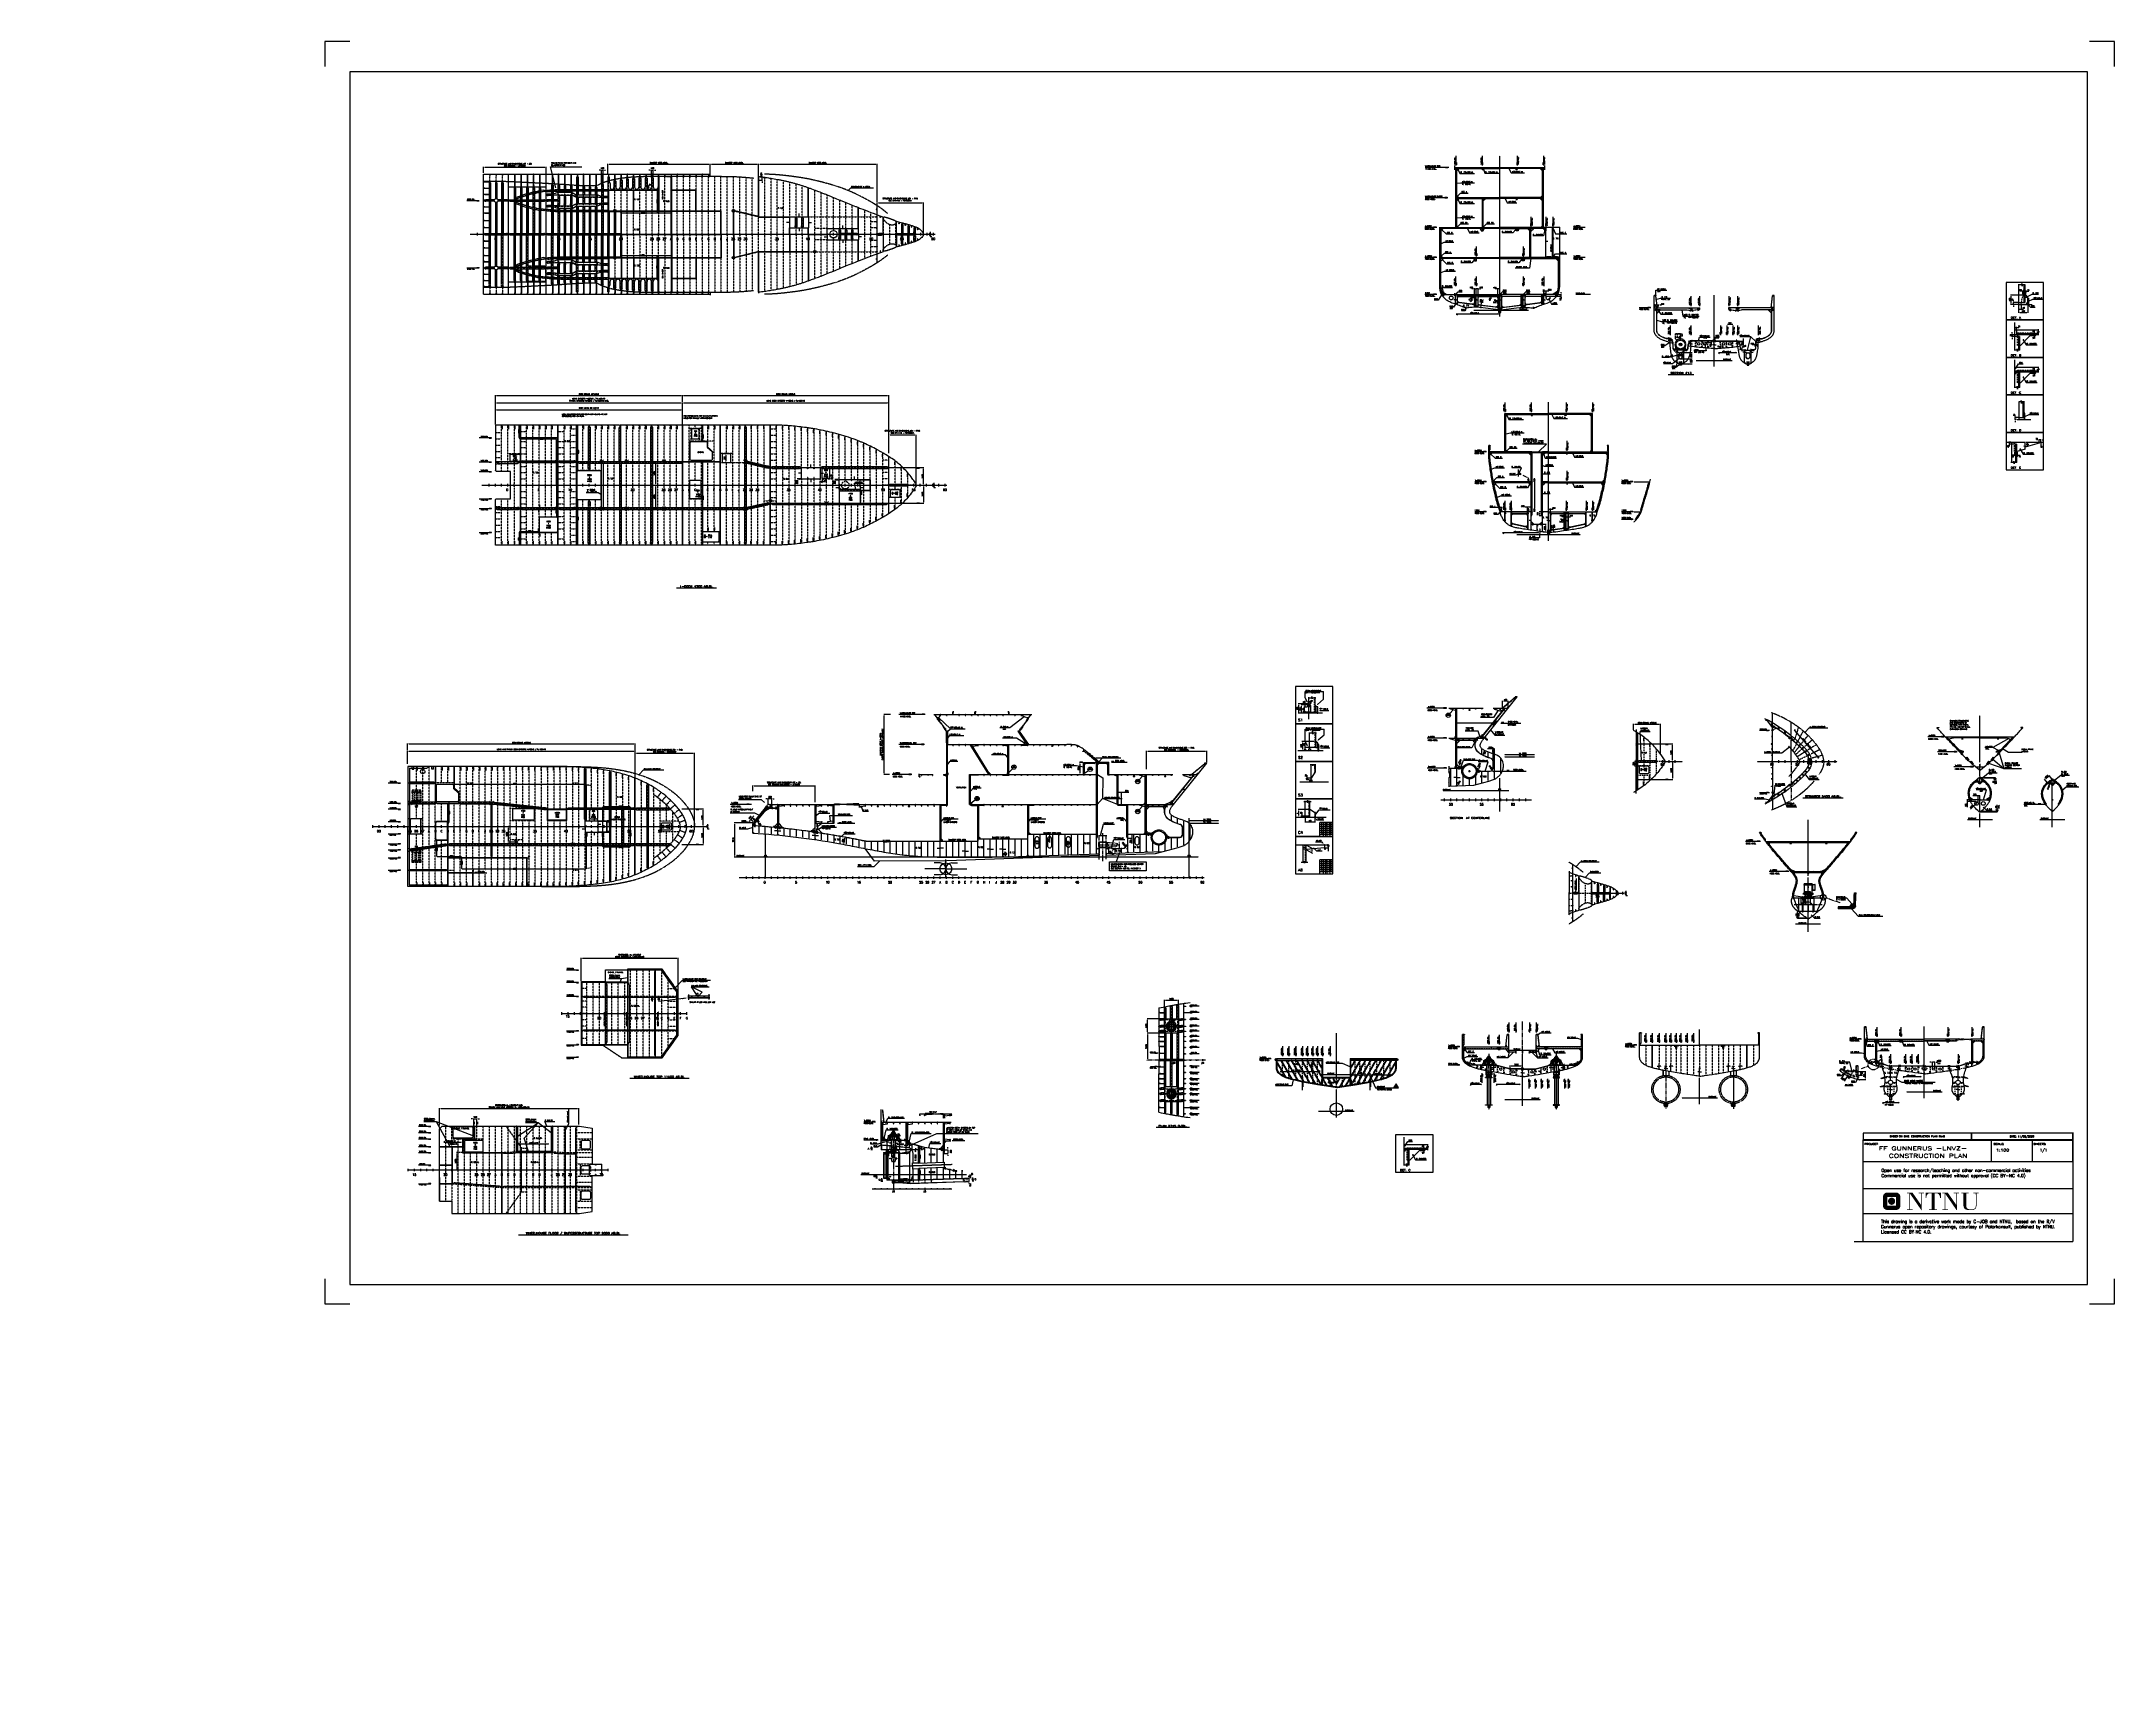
# Model space of a CAD drawing. Extents: x 53504 to 219407, y 25397 to 156081.
import ezdxf
from ezdxf.enums import TextEntityAlignment as Align

# ---------------------------------------------------------------- set-up
doc = ezdxf.new("R2010")
doc.units = 0
doc.header["$LTSCALE"] = 250
for name, pattern in [('CENTER', [3, 2.5, -0.25, 0, -0.25]), ('DASHDOT', [1, 0.5, -0.25, 0, -0.25]), ('DASHED', [0.75, 0.5, -0.25]), ('JERNB', [2, 1, -1]), ('PHANTOM', [2.1, 1.25, -0.2, 0.125, -0.2, 0.125, -0.2]), ('PHANTOM2', [1.25, 0.625, -0.125, 0.125, -0.125, 0.125, -0.125]), ('STP-025', [0.16, 0.1, -0.06]), ('STP-035', [0.24, 0.15, -0.09])]:
    doc.linetypes.add(name, pattern=pattern)
doc.layers.get('0').update_dxf_attribs({"linetype": 'CONTINUOUS'})
doc.layers.get('DEFPOINTS').update_dxf_attribs({"linetype": 'CONTINUOUS'})
for name, color, linetype in [('00-DIM1', 1, 'CONTINUOUS'), ('00-TXT4', 4, 'CONTINUOUS'), ('035', 2, 'CONTINUOUS'), ('3D_VISIBLE', 40, 'CONTINUOUS'), ('A0CO1', 1, 'CONTINUOUS'), ('DIM_SYMB', 3, 'CONTINUOUS'), ('I0CO2', 2, 'CONTINUOUS'), ('INSPKT', 7, 'CONTINUOUS'), ('LASTLUKE', 1, 'CONTINUOUS'), ('MASKINERI', 8, 'CONTINUOUS'), ('POSNR', 2, 'CONTINUOUS'), ('REV C3', 3, 'CONTINUOUS'), ('S0CE1', 1, 'CENTER'), ('S0CO1', 1, 'CONTINUOUS'), ('S0CO2', 2, 'CONTINUOUS'), ('S0CO3', 3, 'CONTINUOUS'), ('S0CO5', 4, 'CONTINUOUS'), ('S0DA1', 1, 'DASHED'), ('S0DA2', 2, 'DASHED'), ('S0DA3', 3, 'DASHED'), ('S0DIM', 2, 'CONTINUOUS'), ('S0PH1', 1, 'PHANTOM'), ('S0PH2', 2, 'PHANTOM'), ('S0TX2', 2, 'CONTINUOUS'), ('S0TX3', 3, 'CONTINUOUS'), ('S0TX4', 4, 'CONTINUOUS'), ('U0CO1', 1, 'CONTINUOUS')]:
    doc.layers.add(name, color=color, linetype=linetype)
doc.styles.add('18', font='romans', dxfattribs={"height": 180})
doc.styles.add('ROMANS', font='romans', dxfattribs={"height": 100})
doc.styles.add('Romans500', font='romans.shx', dxfattribs={"width": 0.8, "height": 500})
doc.dimstyles.new('MEDIUM', dxfattribs={"dimscale": 0.5, "dimtxt": 2, "dimasz": 2, "dimexe": 50, "dimexo": 100, "dimgap": 100, "dimtad": 1, "dimdsep": 46, "dimtxsty": 'ROMANS', "dimblk1": 'PIL-2', "dimblk2": 'PIL-3', "dimsah": 1, "dimcen": 200, "dimclrd": 1, "dimclre": 1, "dimclrt": 2, "dimazin": 2, "dimtfac": 1, "dimtmove": 0, "dimatfit": 3, "dimldrblk": 'PIL-3', "dimfxl": 1, "dimtvp": 100, "dimtolj": 1, "dimarcsym": 0})
doc.dimstyles.new('ORGINAL', dxfattribs={"dimscale": 100, "dimtxt": 1.8, "dimasz": 2, "dimexe": 0.5, "dimexo": 1, "dimgap": 0.5, "dimtad": 1, "dimdec": 0, "dimdsep": 46, "dimtxsty": 'ROMANS', "dimcen": 0, "dimclrd": 1, "dimclre": 1, "dimclrt": 2, "dimadec": 3, "dimazin": 2, "dimtfac": 1, "dimtdec": 0, "dimtmove": 0, "dimatfit": 3, "dimfxl": 1, "dimtvp": 100, "dimtolj": 1, "dimarcsym": 0})
doc.dimstyles.new('ROAR', dxfattribs={"dimscale": 0.4, "dimtxt": 150, "dimasz": 2.4, "dimexe": 100, "dimexo": 100, "dimgap": 400, "dimtad": 0, "dimdsep": 46, "dimtxsty": 'ROMANS', "dimblk1": 'PILB', "dimblk2": 'PILC', "dimsah": 1, "dimcen": 0, "dimclrd": 1, "dimclre": 1, "dimclrt": 2, "dimadec": 0, "dimazin": 0, "dimtfac": 1, "dimtmove": 2, "dimatfit": 3, "dimldrblk": 'PILB', "dimfxl": 100, "dimtvp": 100, "dimtolj": 1, "dimarcsym": 0})
doc.dimstyles.new('ROAR1', dxfattribs={"dimscale": 0.4, "dimtxt": 2, "dimasz": 2, "dimexe": 75, "dimexo": 75, "dimgap": 500, "dimtad": 0, "dimdsep": 46, "dimtxsty": 'ROMANS', "dimblk1": 'PILD', "dimblk2": 'PILC', "dimsah": 1, "dimcen": 0, "dimclrd": 1, "dimclre": 1, "dimclrt": 2, "dimadec": 0, "dimazin": 0, "dimtfac": 1, "dimtmove": 2, "dimatfit": 3, "dimldrblk": 'PILD', "dimfxl": 1, "dimtvp": 100, "dimtolj": 1, "dimarcsym": 0})
doc.dimstyles.new('SHORT', dxfattribs={"dimscale": 0.5, "dimtxt": 2, "dimasz": 2, "dimexe": 0, "dimexo": 0, "dimgap": 100, "dimtad": 1, "dimdsep": 46, "dimtxsty": 'ROMANS', "dimblk1": 'PIL-1', "dimblk2": 'PIL-2', "dimsah": 1, "dimcen": 200, "dimclrd": 1, "dimclre": 1, "dimclrt": 2, "dimazin": 2, "dimtfac": 1, "dimtmove": 0, "dimatfit": 3, "dimfxl": 1, "dimtvp": 100, "dimtolj": 1, "dimarcsym": 0})
doc.dimstyles.get("Standard").update_dxf_attribs({"dimscale": 50, "dimtxt": 2, "dimasz": 2, "dimexe": 0.5, "dimexo": 1, "dimgap": 1, "dimtad": 1, "dimdsep": 46, "dimtxsty": 'ROMANS', "dimcen": 1.5, "dimclrd": 1, "dimclre": 1, "dimclrt": 2, "dimazin": 2, "dimtfac": 1, "dimtmove": 2, "dimatfit": 3, "dimfxl": 1, "dimtvp": 100, "dimtolj": 1, "dimarcsym": 0})

# ---------------------------------------------------------------- blocks, each defined once
blk = doc.blocks.new('snip')
at = {"color": 0, "linetype": 'ByBlock'}
for p, q in [((-75, -151), (-75, -221)), ((75, -151), (75, -221))]:
    blk.add_line(p, q, dxfattribs=at)
blk.add_lwpolyline([(75, -151), (13, -43), (-12, -43), (-75, -151)], dxfattribs=at)
blk = doc.blocks.new('HP120x8')
at = {"color": 0}
blk.add_lwpolyline([(0, 0), (0, -120), (24, -120, 0.767327), (27, -109), (10, -99, -0.2679492), (8, -95), (8, 0)], format="xyb", close=True, dxfattribs=at)
blk = doc.blocks.new('SNIP-1')
at = {"color": 0, "linetype": 'PHANTOM'}
blk.add_lwpolyline([(0, 0), (0, -5), (87, -55), (287, -55)], dxfattribs=at)
blk = doc.blocks.new('HP140x8')
at = {"color": 0}
blk.add_lwpolyline([(0, 0), (0, -140), (24, -140, 0.767327), (27, -129), (11, -119, -0.2679492), (8, -115), (8, 0)], format="xyb", close=True, dxfattribs=at)
blk = doc.blocks.new('HP80x7')
at = {"color": 0, "linetype": 'ByBlock'}
blk.add_lwpolyline([(17, -80, 0.7733437), (19, -73), (8, -66, -0.2679492), (6, -63), (6, 0), (0, 0), (0, -80), (17, -80)], format="xyb", dxfattribs=at)
blk = doc.blocks.new('hipap-s')
at = {"layer": 'S0CO1', "color": 0, "linetype": 'ByBlock'}
for p, q in [((-335, 1175), (1345, 1175)), ((335, 1350), (553, 1350)), ((335, 1000), (553, 1000)), ((553, 1350), (1153, 1281)), ((553, 1000), (1153, 1069)), ((1153, 1281), (1153, 1175)), ((1153, 1069), (1153, 1175)), ((1345, 925), (1345, 1425))]:
    blk.add_line(p, q, dxfattribs=at)
blk.add_lwpolyline([(-327, 1911), (-11, 1911), (-5, 1894), (8, 1928), (14, 1911), (329, 1911)], dxfattribs=at)
at = {"layer": 'S0CO1', "color": 0, "linetype": 'ByBlock', "flags": 128}
for points in [[(-273, -9), (-273, 1938)], [(273, 9), (273, 1938)]]:
    blk.add_lwpolyline(points, dxfattribs=at)
at = {"layer": 'S0CO1', "color": 0, "linetype": 'ByBlock'}
blk.add_lwpolyline([(-335, 1000), (335, 1000), (335, 1350), (-335, 1350)], close=True, dxfattribs=at)
at = {"layer": 'S0PH1', "color": 0, "linetype": 'PHANTOM', "flags": 128}
blk.add_lwpolyline([(0, -150), (0, 2085)], dxfattribs=at)
blk = doc.blocks.new('PIL-2')
at = {"color": 0, "linetype": 'ByBlock'}
blk.add_line((0, 0), (-250, 0), dxfattribs=at)
blk.add_solid([(-125, 21), (-125, -21), (0, 0)], dxfattribs=at)
blk = doc.blocks.new('PIL-3')
at = {"color": 0, "linetype": 'ByBlock'}
blk.add_line((0, 0), (250, 0), dxfattribs=at)
blk.add_solid([(125, 21), (125, -21), (0, 0)], dxfattribs=at)
blk = doc.blocks.new('*D24')
at = {"layer": 'DEFPOINTS', "color": 0, "transparency": 16777216}
for p in [(140431, 92634), (140431, 92334), (140753, 92334)]:
    blk.add_point(p, dxfattribs=at)
at = {"layer": 'S0DIM', "color": 1, "lineweight": -2, "transparency": 16777216}
for p, q in [((140481, 92634), (140778, 92634)), ((140481, 92334), (140778, 92334)), ((140753, 92633), (140753, 92335)), ((140753, 92334), (140753, 91889))]:
    blk.add_line(p, q, dxfattribs=at)
for name, p, rotation in [('PIL-2', (140753, 92634), 90), ('PIL-3', (140753, 92334), 270)]:
    blk.add_blockref(name, p, dxfattribs=dict(at, rotation=rotation))
at = {"layer": 'S0DIM', "color": 2, "transparency": 16777216, "insert": (140653, 92068), "char_height": 100, "attachment_point": 5, "rotation": 90, "style": 'ROMANS'}
blk.add_mtext('\\A1;300', dxfattribs=at)
blk = doc.blocks.new('HP-UTK-80-LUG')
at = {"color": 0, "linetype": 'ByBlock'}
for p, q in [((-86, -48), (-86, -54)), ((-86, -63), (-86, -69)), ((-54, -33), (-80, -40)), ((-54, -71), (-75, -77)), ((-6, -20), (-45, -30)), ((-6, -58), (-45, -69)), ((0, -10), (8, -2))]:
    blk.add_line(p, q, dxfattribs=at)
blk.add_lwpolyline([(-40, -6), (-40, -2), (-40, -48), (-40, -69, 0.4142136), (-19, -90), (0, -90, 1), (0, -48)], format="xyb", dxfattribs=at)
for centre, start, end in [((-77, -48), 105, 180), ((-77, -69), 180, 285)]:
    blk.add_arc(centre, 8.33, start, end, dxfattribs=at)
blk = doc.blocks.new('HP-UTK-80-O')
at = {"color": 0, "linetype": 'ByBlock'}
blk.add_line((0, -10), (8, -2), dxfattribs=at)
blk.add_lwpolyline([(-40, -6), (-40, -2), (-40, -48), (-40, -69, 0.4142136), (-19, -90), (0, -90, 1), (0, -48)], format="xyb", dxfattribs=at)
blk = doc.blocks.new('KNE250')
at = {"layer": 'S0CO1', "color": 0}
blk.add_lwpolyline([(40, 0), (250, 0), (250, -15), (15, -250), (0, -250), (0, -40, 0.4142136)], format="xyb", close=True, dxfattribs=at)
blk = doc.blocks.new('*D28')
at = {"layer": 'DEFPOINTS', "color": 0, "transparency": 16777216}
for p in [(146757, 99298), (146757, 98334), (141931, 97786)]:
    blk.add_point(p, dxfattribs=at)
at = {"layer": 'S0TX2', "color": 1, "lineweight": -2, "transparency": 16777216}
for p, q in [((141931, 97836), (141931, 99323)), ((142031, 99298), (146657, 99298)), ((146757, 98384), (146757, 99323))]:
    blk.add_line(p, q, dxfattribs=at)
at = {"layer": 'S0TX2', "color": 1, "transparency": 16777216}
for points in [[(142031, 99314), (142031, 99281), (141931, 99298)], [(146657, 99314), (146657, 99281), (146757, 99298)]]:
    blk.add_solid(points, dxfattribs=at)
at = {"layer": 'S0TX2', "color": 2, "transparency": 16777216, "insert": (144344, 99481), "char_height": 100, "attachment_point": 5, "style": 'ROMANS'}
blk.add_mtext('\\A1;STRUCTURE AND DIMENSIONS #51 - FWD:\\PSEE DRAWING  - FOREBODY.', dxfattribs=at)
blk = doc.blocks.new('*X7')
at = {"color": 0}
for p, q in [((13410, 17177), (13450, 17217)), ((13439, 17177), (13479, 17217)), ((13467, 17177), (13507, 17217)), ((13495, 17177), (13535, 17217)), ((13523, 17177), (13563, 17217)), ((13552, 17177), (13592, 17217))]:
    blk.add_line(p, q, dxfattribs=at)
blk = doc.blocks.new('TYKK')
at = {"layer": 'S0CO1'}
for p, q in [((-2, 0.8), (2, 0.8)), ((-2, 0), (2, 0))]:
    blk.add_line(p, q, dxfattribs=at)
at = {"layer": 'S0CO1', "xscale": 0.0204, "yscale": 0.0204, "zscale": 0.0204}
blk.add_blockref('*X7', (-275.4, -350.4), dxfattribs=at)
blk = doc.blocks.new('L100X50X8')
at = {"layer": 'S0CO2'}
blk.add_lwpolyline([(0, 0), (0, -100), (50, -100), (50, -92), (8, -92), (8, 0)], close=True, dxfattribs=at)
blk = doc.blocks.new('FLST-2')
at = {"layer": 'S0TX2', "color": 1}
for p, q in [((-256, 101), (-256, 151)), ((-256, 151), (-81, 151)), ((-81, 101), (-256, 101)), ((-222, 65), (-117, 198)), ((-81, 151), (-81, 101))]:
    blk.add_line(p, q, dxfattribs=at)
at = {"layer": 'S0TX2', "style": 'ROMANS'}
blk.add_attdef('FL.ST', (-20, 50), '', height=100, dxfattribs=at)
blk = doc.blocks.new('PLDIM2')
at = {"layer": 'S0TX2', "style": 'ROMANS'}
for s, p in [('P', (-19, 0)), ('L', (23, 0))]:
    blk.add_text(s, height=100, dxfattribs=at).set_placement(p)
blk.add_attdef('XX.X', (168, -1), '', height=100, dxfattribs=at)
blk = doc.blocks.new('PILC')
at = {"color": 1, "linetype": 'ByBlock'}
blk.add_line((0, 0), (-250, 0), dxfattribs=at)
blk.add_solid([(-125, 21), (-125, -21), (0, 0)], dxfattribs=at)
blk = doc.blocks.new('PILD')
at = {"color": 1, "linetype": 'ByBlock'}
blk.add_line((0, 0), (250, 0), dxfattribs=at)
blk.add_solid([(125, 21), (125, -21), (0, 0)], dxfattribs=at)
blk = doc.blocks.new('PLT-MOT')
at = {"layer": 'S0CO1'}
for name, p in [('PILC', (-2, 0)), ('PILD', (3, 0))]:
    blk.add_blockref(name, p, dxfattribs=at)
blk = doc.blocks.new('*D33')
at = {"layer": 'DEFPOINTS', "color": 0, "transparency": 16777216}
for p in [(134181, 92634), (134181, 92434), (134181, 92434)]:
    blk.add_point(p, dxfattribs=at)
at = {"layer": 'S0TX2', "color": 1, "lineweight": -2, "transparency": 16777216}
for p, q in [((134131, 92634), (134156, 92634)), ((134131, 92434), (134156, 92434)), ((134181, 92633), (134181, 92435)), ((134181, 92434), (134181, 91979))]:
    blk.add_line(p, q, dxfattribs=at)
for name, p, rotation in [('PIL-2', (134181, 92634), 90), ('PIL-3', (134181, 92434), 270)]:
    blk.add_blockref(name, p, dxfattribs=dict(at, rotation=rotation))
at = {"layer": 'S0TX2', "color": 2, "transparency": 16777216, "insert": (134081, 92158), "char_height": 100, "attachment_point": 5, "rotation": 90, "style": 'ROMANS'}
blk.add_mtext('\\A1;200', dxfattribs=at)
blk = doc.blocks.new('*D34')
at = {"layer": 'DEFPOINTS', "color": 0, "transparency": 16777216}
for p in [(135680, 91600), (135680, 91600), (135680, 91000)]:
    blk.add_point(p, dxfattribs=at)
at = {"layer": 'S0TX2', "color": 1, "lineweight": -2, "transparency": 16777216}
for p, q in [((135630, 91600), (135655, 91600)), ((135680, 91600), (135680, 92111)), ((135680, 91001), (135680, 91599)), ((135630, 91000), (135655, 91000))]:
    blk.add_line(p, q, dxfattribs=at)
for name, p, rotation in [('PIL-3', (135680, 91600), 90), ('PIL-2', (135680, 91000), 270)]:
    blk.add_blockref(name, p, dxfattribs=dict(at, rotation=rotation))
at = {"layer": 'S0TX2', "color": 2, "transparency": 16777216, "insert": (135580, 91933), "char_height": 100, "attachment_point": 5, "rotation": 90, "style": 'ROMANS'}
blk.add_mtext('\\A1;600', dxfattribs=at)
blk = doc.blocks.new('*D35')
at = {"layer": 'DEFPOINTS', "color": 0, "transparency": 16777216}
for p in [(133006, 91881), (133356, 91900), (133356, 91881)]:
    blk.add_point(p, dxfattribs=at)
at = {"layer": 'S0TX2', "color": 1, "lineweight": -2, "transparency": 16777216}
for p, q in [((133006, 91931), (133006, 91925)), ((133106, 91900), (133256, 91900)), ((133356, 91931), (133356, 91925))]:
    blk.add_line(p, q, dxfattribs=at)
at = {"layer": 'S0TX2', "color": 1, "transparency": 16777216}
for points in [[(133106, 91917), (133106, 91884), (133006, 91900)], [(133256, 91917), (133256, 91884), (133356, 91900)]]:
    blk.add_solid(points, dxfattribs=at)
at = {"layer": 'S0TX2', "color": 2, "transparency": 16777216, "insert": (133181, 92050), "char_height": 100, "attachment_point": 5, "style": 'ROMANS'}
blk.add_mtext('\\A1;350', dxfattribs=at)
blk = doc.blocks.new('*D36')
at = {"layer": 'DEFPOINTS', "color": 0, "transparency": 16777216}
for p in [(139681, 95502), (139931, 96005), (139931, 95034)]:
    blk.add_point(p, dxfattribs=at)
at = {"layer": 'S0TX2', "color": 1, "lineweight": -2, "transparency": 16777216}
for p, q in [((139681, 95552), (139681, 96030)), ((139682, 96005), (139930, 96005)), ((139931, 95084), (139931, 96030)), ((139931, 96005), (140531, 96005))]:
    blk.add_line(p, q, dxfattribs=at)
at = {"layer": 'S0TX2', "color": 1, "lineweight": -2, "transparency": 16777216, "rotation": 180}
blk.add_blockref('PIL-2', (139681, 96005), dxfattribs=at)
at = {"layer": 'S0TX2', "color": 1, "lineweight": -2, "transparency": 16777216}
blk.add_blockref('PIL-3', (139931, 96005), dxfattribs=at)
at = {"layer": 'S0TX2', "color": 2, "transparency": 16777216, "insert": (140352, 96105), "char_height": 100, "attachment_point": 5, "style": 'ROMANS'}
blk.add_mtext('\\A1;250', dxfattribs=at)
blk = doc.blocks.new('*D38')
at = {"layer": 'DEFPOINTS', "color": 0, "transparency": 16777216}
for p in [(120951, 102234), (121502, 102234), (121428, 97425)]:
    blk.add_point(p, dxfattribs=at)
at = {"layer": 'S0TX2', "color": 1, "lineweight": -2, "transparency": 16777216}
for p, q in [((121452, 102234), (120926, 102234)), ((120951, 97525), (120951, 102134)), ((121378, 97425), (120926, 97425))]:
    blk.add_line(p, q, dxfattribs=at)
at = {"layer": 'S0TX2', "color": 1, "transparency": 16777216}
for points in [[(120934, 102134), (120968, 102134), (120951, 102234)], [(120934, 97525), (120968, 97525), (120951, 97425)]]:
    blk.add_solid(points, dxfattribs=at)
at = {"layer": 'S0TX2', "color": 2, "transparency": 16777216, "insert": (120741, 99829), "char_height": 100, "attachment_point": 5, "rotation": 90, "style": 'ROMANS'}
blk.add_mtext('\\A1;ALUMINIUM ABOVE A-DECK\\PEXCEPT FUNNEL/CASING AND GALLEY', dxfattribs=at)
blk = doc.blocks.new('L150X100X10')
at = {"layer": 'S0CO2'}
blk.add_lwpolyline([(0, 0), (0, -150), (100, -150), (100, -150), (100, -140), (15, -140, -0.4142136), (10, -135), (10, 0)], format="xyb", close=True, dxfattribs=at)
blk = doc.blocks.new('O-X')
at = {"layer": 'U0CO1'}
for p, q in [((0, 0), (-1679, 0)), ((-468, 472), (-940, 472)), ((0, -676), (0, 747)), ((0, 0), (1679, 0)), ((468, 472), (940, 472)), ((-468, -472), (-940, -472)), ((468, -472), (940, -472))]:
    blk.add_line(p, q, dxfattribs=at)
blk.add_circle((0, 0), 472, dxfattribs=at)
for centre, start, end in [((-468, 0), 270, 90), ((468, 0), 90, 270)]:
    blk.add_arc(centre, 472, start, end, dxfattribs=at)
blk = doc.blocks.new('*D43')
at = {"layer": 'DEFPOINTS', "color": 0, "transparency": 16777216}
for p in [(117686, 91830), (117686, 91830), (117795, 92420)]:
    blk.add_point(p, dxfattribs=at)
at = {"layer": 'S0CO1', "color": 1, "lineweight": -2, "transparency": 16777216}
for p, q in [((117777, 92321), (117704, 91928)), ((117735, 91821), (117710, 91825)), ((117844, 92411), (117820, 92415))]:
    blk.add_line(p, q, dxfattribs=at)
at = {"layer": 'S0CO1', "color": 1, "transparency": 16777216}
for points in [[(117688, 91931), (117720, 91925), (117686, 91830)], [(117760, 92324), (117793, 92318), (117795, 92420)]]:
    blk.add_solid(points, dxfattribs=at)
at = {"layer": 'S0CO1', "color": 2, "transparency": 16777216, "insert": (117642, 92143), "char_height": 100, "attachment_point": 5, "rotation": 79.51235, "style": 'ROMANS'}
blk.add_mtext('\\A1;600', dxfattribs=at)
blk = doc.blocks.new('HP160x7')
at = {"color": 0}
blk.add_lwpolyline([(0, 0), (0, -160), (23, -160, 0.767327), (26, -149), (10, -140, -0.2679492), (7, -134), (7, 0)], format="xyb", close=True, dxfattribs=at)
blk = doc.blocks.new('DET2')
at = {"layer": 'S0TX3', "color": 1}
blk.add_line((-175, 0), (175, 0), dxfattribs=at)
blk.add_circle((0, 0), 175, dxfattribs=at)
at = {"layer": 'S0TX3', "color": 2, "style": 'ROMANS'}
for tag, p in [('DET1', (0, 20)), ('DET2', (0, -120))]:
    blk.add_attdef(tag, text='', height=90, dxfattribs=at).set_placement(p, align=Align.CENTER)
blk = doc.blocks.new('*D56')
at = {"layer": 'DEFPOINTS', "color": 0, "transparency": 16777216}
for p in [(130431, 90820), (130478, 90879)]:
    blk.add_point(p, dxfattribs=at)
at = {"layer": 'S0CO1', "color": 1, "lineweight": -2, "transparency": 16777216}
for p, q in [((130431, 90820), (130478, 90879)), ((130541, 90957), (130603, 91035))]:
    blk.add_line(p, q, dxfattribs=at)
at = {"layer": 'S0CO1', "color": 1, "transparency": 16777216}
blk.add_solid([(130528, 90967), (130554, 90947), (130478, 90879)], dxfattribs=at)
at = {"layer": 'S0CO1', "color": 2, "transparency": 16777216, "insert": (130591, 91128), "char_height": 100, "attachment_point": 5, "rotation": 51.335, "style": 'ROMANS'}
blk.add_mtext('\\A1;R75', dxfattribs=at)
blk = doc.blocks.new('KNE150')
at = {"layer": 'S0CO1', "color": 0}
blk.add_lwpolyline([(30, 0), (150, 0), (150, -15), (15, -150), (0, -150), (0, -30, 0.4142136)], format="xyb", close=True, dxfattribs=at)
blk = doc.blocks.new('L200X100X10')
at = {"layer": 'S0CO2'}
blk.add_lwpolyline([(0, 0), (0, -200), (100, -200), (100, -200), (100, -190), (15, -190, -0.4142136), (10, -185), (10, 0)], format="xyb", close=True, dxfattribs=at)
blk = doc.blocks.new('*D61')
at = {"layer": 'DEFPOINTS', "color": 0, "transparency": 16777216}
for p in [(139197, 91344), (139431, 91479), (139431, 91129)]:
    blk.add_point(p, dxfattribs=at)
at = {"layer": 'S0CO1', "color": 1, "lineweight": -2, "transparency": 16777216}
for p, q in [((139381, 91451), (139172, 91330)), ((139381, 91101), (139172, 90980)), ((139197, 91094), (139197, 91244))]:
    blk.add_line(p, q, dxfattribs=at)
at = {"layer": 'S0CO1', "color": 1, "transparency": 16777216}
for points in [[(139180, 91244), (139213, 91244), (139197, 91344)], [(139180, 91094), (139213, 91094), (139197, 90994)]]:
    blk.add_solid(points, dxfattribs=at)
at = {"layer": 'S0CO1', "color": 2, "transparency": 16777216, "insert": (139047, 91169), "char_height": 100, "attachment_point": 5, "rotation": 90, "style": 'ROMANS'}
blk.add_mtext('\\A1;350', dxfattribs=at)
blk = doc.blocks.new('*D63')
at = {"layer": 'DEFPOINTS', "color": 0, "transparency": 16777216}
for p in [(115431, 96523), (110431, 96034), (115431, 95150)]:
    blk.add_point(p, dxfattribs=at)
at = {"layer": 'S0CO1', "color": 1, "lineweight": -2, "transparency": 16777216}
for p, q in [((110431, 96084), (110431, 96548)), ((110531, 96523), (115331, 96523)), ((115431, 95200), (115431, 96548))]:
    blk.add_line(p, q, dxfattribs=at)
at = {"layer": 'S0CO1', "color": 1, "transparency": 16777216}
for points in [[(110531, 96540), (110531, 96506), (110431, 96523)], [(115331, 96540), (115331, 96506), (115431, 96523)]]:
    blk.add_solid(points, dxfattribs=at)
at = {"layer": 'S0CO1', "color": 2, "transparency": 16777216, "insert": (112931, 96706), "char_height": 100, "attachment_point": 5, "style": 'ROMANS'}
blk.add_mtext('\\A1;STRUCTURE AND DIMENSIONS AFT - #8:\\PSEE DRAWING NO.146832 - AFTBODY', dxfattribs=at)
blk = doc.blocks.new('*D64')
at = {"layer": 'DEFPOINTS', "color": 0, "transparency": 16777216}
for p in [(139989, 91926), (140261, 91609)]:
    blk.add_point(p, dxfattribs=at)
at = {"layer": 'S0CO1', "color": 1, "lineweight": -2, "transparency": 16777216}
for p, q in [((139989, 91926), (140261, 91609)), ((140326, 91534), (140391, 91458))]:
    blk.add_line(p, q, dxfattribs=at)
at = {"layer": 'S0CO1', "color": 1, "transparency": 16777216}
blk.add_solid([(140339, 91545), (140313, 91523), (140261, 91609)], dxfattribs=at)
at = {"layer": 'S0CO1', "color": 2, "transparency": 16777216, "insert": (140138, 91861), "char_height": 100, "attachment_point": 5, "rotation": 310.67793, "style": 'ROMANS'}
blk.add_mtext('\\A1;R400', dxfattribs=at)
blk = doc.blocks.new('ST10074')
at = {"layer": 'S0CO1', "color": 2}
for p, q in [((-87, -85), (-87, 85)), ((0, 0), (-87, 50)), ((0, 0), (-87, -50)), ((0, 30), (0, -30))]:
    blk.add_line(p, q, dxfattribs=at)
blk = doc.blocks.new('A$C2AAB43B3')
at = {"layer": 'DEFPOINTS', "color": 0, "linetype": 'ByBlock'}
blk.add_point((85, 211), dxfattribs=at)
at = {"layer": 'S0CO1'}
blk.add_line((85, 0), (85, 211), dxfattribs=at)
at = {"layer": 'S0CO1', "rotation": 270}
blk.add_blockref('ST10074', (85, 57), dxfattribs=at)
blk = doc.blocks.new('*D78')
at = {"layer": 'DEFPOINTS', "color": 0, "transparency": 16777216}
for p in [(110256, 93805), (110474, 93628), (110600, 93784)]:
    blk.add_point(p, dxfattribs=at)
at = {"layer": 'S0CO1', "color": 1, "lineweight": -2, "transparency": 16777216}
for p, q in [((110193, 93727), (110130, 93649)), ((110435, 93660), (110236, 93820)), ((110382, 93960), (110256, 93805)), ((110561, 93815), (110362, 93976)), ((110445, 94038), (110507, 94116))]:
    blk.add_line(p, q, dxfattribs=at)
at = {"layer": 'S0CO1', "color": 1, "transparency": 16777216}
for points in [[(110180, 93737), (110206, 93716), (110256, 93805)], [(110432, 94048), (110458, 94027), (110382, 93960)]]:
    blk.add_solid(points, dxfattribs=at)
at = {"layer": 'S0CO1', "color": 2, "transparency": 16777216, "insert": (110202, 93977), "char_height": 100, "attachment_point": 5, "rotation": 51, "style": 'ROMANS'}
blk.add_mtext('\\A1;200', dxfattribs=at)
blk = doc.blocks.new('*D79')
at = {"layer": 'DEFPOINTS', "color": 0, "linetype": 'ByBlock', "transparency": 16777216}
for p in [(110451, 93549), (108957, 90834), (109016, 90834)]:
    blk.add_point(p, dxfattribs=at)
at = {"layer": 'S0CO1', "color": 1, "linetype": 'ByBlock', "lineweight": -2, "transparency": 16777216}
for p, q in [((110401, 93549), (108932, 93549)), ((108957, 93449), (108957, 90934)), ((108966, 90834), (108932, 90834))]:
    blk.add_line(p, q, dxfattribs=at)
at = {"layer": 'S0CO1', "color": 1, "linetype": 'ByBlock', "transparency": 16777216}
for points in [[(108940, 93449), (108974, 93449), (108957, 93549)], [(108940, 90934), (108974, 90934), (108957, 90834)]]:
    blk.add_solid(points, dxfattribs=at)
at = {"layer": 'S0CO1', "color": 2, "linetype": 'ByBlock', "transparency": 16777216, "insert": (108857, 92191), "char_height": 100, "attachment_point": 5, "rotation": 90, "style": 'ROMANS'}
blk.add_mtext('\\A1;2715', dxfattribs=at)
blk = doc.blocks.new('*D80')
at = {"layer": 'DEFPOINTS', "color": 0, "linetype": 'ByBlock', "transparency": 16777216}
for p in [(111671, 95474), (111671, 95034), (111951, 95034)]:
    blk.add_point(p, dxfattribs=at)
at = {"layer": 'S0CO1', "color": 1, "linetype": 'ByBlock', "lineweight": -2, "transparency": 16777216}
for p, q in [((111571, 95474), (111471, 95474)), ((111671, 95084), (111671, 95499)), ((111951, 95474), (111671, 95474)), ((111951, 95084), (111951, 95499)), ((112051, 95474), (112151, 95474))]:
    blk.add_line(p, q, dxfattribs=at)
at = {"layer": 'S0CO1', "color": 1, "linetype": 'ByBlock', "transparency": 16777216}
for points in [[(111571, 95491), (111571, 95457), (111671, 95474)], [(112051, 95491), (112051, 95457), (111951, 95474)]]:
    blk.add_solid(points, dxfattribs=at)
at = {"layer": 'S0CO1', "color": 2, "linetype": 'ByBlock', "transparency": 16777216, "insert": (111811, 95624), "char_height": 100, "attachment_point": 5, "style": 'ROMANS'}
blk.add_mtext('\\A1;280', dxfattribs=at)
blk = doc.blocks.new('vin')
at = {"layer": 'S0CO1', "linetype": 'ByBlock'}
for p, q in [((-15, 0), (65, 0)), ((-5, 20), (16, 20)), ((0, 40), (12, 40)), ((0, 40), (0, 0)), ((12, 40), (12, 0)), ((65, 3), (65, -22)), ((65, 3), (70, 3)), ((70, 3), (70, -22)), ((-15, -12), (65, -12)), ((-15, -938), (65, -938)), ((-15, -950), (65, -950)), ((-5, -970), (16, -970)), ((0, -990), (0, -950)), ((0, -990), (12, -990)), ((12, -990), (12, -950)), ((53, -938), (53, -12)), ((65, -22), (70, -22)), ((65, -938), (65, -22)), ((65, -953), (65, -928)), ((65, -928), (70, -928)), ((65, -953), (70, -953)), ((70, -953), (70, -928))]:
    blk.add_line(p, q, dxfattribs=at)
at = {"layer": 'S0CO1', "linetype": 'DASHDOT'}
blk.add_line((-15, 0), (-15, -950), dxfattribs=at)
blk = doc.blocks.new('*D85')
at = {"layer": 'DEFPOINTS', "color": 0, "linetype": 'ByBlock', "transparency": 16777216}
for p in [(136896, 98384), (136521, 97434), (136591, 97434)]:
    blk.add_point(p, dxfattribs=at)
at = {"layer": 'S0CO1', "color": 1, "linetype": 'ByBlock', "lineweight": -2, "transparency": 16777216}
for p, q in [((136846, 98384), (136566, 98384)), ((136591, 98284), (136591, 97534)), ((136571, 97434), (136616, 97434))]:
    blk.add_line(p, q, dxfattribs=at)
at = {"layer": 'S0CO1', "color": 1, "linetype": 'ByBlock', "transparency": 16777216}
for points in [[(136575, 98284), (136608, 98284), (136591, 98384)], [(136575, 97534), (136608, 97534), (136591, 97434)]]:
    blk.add_solid(points, dxfattribs=at)
at = {"layer": 'S0CO1', "color": 2, "linetype": 'ByBlock', "transparency": 16777216, "insert": (136491, 97909), "char_height": 100, "attachment_point": 5, "rotation": 90, "style": 'ROMANS'}
blk.add_mtext('\\A1;950', dxfattribs=at)
blk = doc.blocks.new('ST10011')
at = {"layer": 'S0CO1'}
for p, q in [((4.2, 0.7), (-0.1, 0.7)), ((0, 0), (0.7, 0.7)), ((0.6, 0), (1.3, 0.7)), ((1.2, 0), (1.9, 0.7)), ((1.8, 0), (2.5, 0.7)), ((2.4, 0), (3.1, 0.7)), ((3, 0), (3.7, 0.7))]:
    blk.add_line(p, q, dxfattribs=at)
blk = doc.blocks.new('*D89')
at = {"layer": 'DEFPOINTS', "color": 0, "transparency": 16777216}
for p in [(96501, 70695), (85352, 69278), (96501, 69357)]:
    blk.add_point(p, dxfattribs=at)
at = {"layer": 'S0TX2', "color": 1, "lineweight": -2, "transparency": 16777216}
for p, q in [((85352, 69328), (85352, 70720)), ((85452, 70695), (96401, 70695)), ((96501, 69407), (96501, 70720))]:
    blk.add_line(p, q, dxfattribs=at)
at = {"layer": 'S0TX2', "color": 1, "transparency": 16777216}
for points in [[(85452, 70711), (85452, 70678), (85352, 70695)], [(96401, 70711), (96401, 70678), (96501, 70695)]]:
    blk.add_solid(points, dxfattribs=at)
at = {"layer": 'S0TX2', "color": 2, "transparency": 16777216, "insert": (90926, 70878), "char_height": 100, "attachment_point": 5, "style": 'ROMANS'}
blk.add_mtext('\\A1;STIFFENERS: AL. L75x50x7 UNO.\\PTRANSV. AND LONG. GIRDERS: AL. L150x100x10', dxfattribs=at)
blk = doc.blocks.new('*D87')
at = {"layer": 'DEFPOINTS', "color": 0, "transparency": 16777216}
for p in [(86902, 67178), (86744, 65778), (86852, 65778)]:
    blk.add_point(p, dxfattribs=at)
at = {"layer": 'S0CO1', "color": 1, "lineweight": -2, "transparency": 16777216}
for p, q in [((86852, 67178), (86719, 67178)), ((86744, 67078), (86744, 65878)), ((86802, 65778), (86719, 65778))]:
    blk.add_line(p, q, dxfattribs=at)
at = {"layer": 'S0CO1', "color": 1, "transparency": 16777216}
for points in [[(86727, 67078), (86760, 67078), (86744, 67178)], [(86727, 65878), (86760, 65878), (86744, 65778)]]:
    blk.add_solid(points, dxfattribs=at)
at = {"layer": 'S0CO1', "color": 2, "transparency": 16777216, "insert": (86644, 66478), "char_height": 100, "attachment_point": 5, "rotation": 90, "style": 'ROMANS'}
blk.add_mtext('\\A1;1400', dxfattribs=at)
blk = doc.blocks.new('*D88')
at = {"layer": 'DEFPOINTS', "color": 0, "transparency": 16777216}
for p in [(88352, 69863), (88102, 69278), (88352, 69278)]:
    blk.add_point(p, dxfattribs=at)
at = {"layer": 'S0CO1', "color": 1, "lineweight": -2, "transparency": 16777216}
for p, q in [((88002, 69863), (87902, 69863)), ((88102, 69328), (88102, 69888)), ((88102, 69863), (88352, 69863)), ((88352, 69328), (88352, 69888)), ((88452, 69863), (88552, 69863))]:
    blk.add_line(p, q, dxfattribs=at)
at = {"layer": 'S0CO1', "color": 1, "transparency": 16777216}
for points in [[(88002, 69880), (88002, 69847), (88102, 69863)], [(88452, 69880), (88452, 69847), (88352, 69863)]]:
    blk.add_solid(points, dxfattribs=at)
at = {"layer": 'S0CO1', "color": 2, "transparency": 16777216, "insert": (88227, 70013), "char_height": 100, "attachment_point": 5, "style": 'ROMANS'}
blk.add_mtext('\\A1;250', dxfattribs=at)
blk = doc.blocks.new('*D90')
at = {"layer": 'DEFPOINTS', "color": 0, "transparency": 16777216}
for p in [(104449, 82730), (96706, 80834), (104449, 80067)]:
    blk.add_point(p, dxfattribs=at)
at = {"layer": 'S0TX2', "color": 1, "lineweight": -2, "transparency": 16777216}
for p, q in [((96706, 80884), (96706, 82755)), ((96806, 82730), (104349, 82730)), ((104449, 80117), (104449, 82755))]:
    blk.add_line(p, q, dxfattribs=at)
at = {"layer": 'S0TX2', "color": 1, "transparency": 16777216}
for points in [[(96806, 82747), (96806, 82714), (96706, 82730)], [(104349, 82747), (104349, 82714), (104449, 82730)]]:
    blk.add_solid(points, dxfattribs=at)
at = {"layer": 'S0TX2', "color": 2, "transparency": 16777216, "insert": (100577, 82914), "char_height": 100, "attachment_point": 5, "style": 'ROMANS'}
blk.add_mtext('\\A1;STIFFENERS: AL. L75x50x7\\PLONG. GIRDERS: AL. L150x100x10', dxfattribs=at)
blk = doc.blocks.new('L75X50X8')
at = {"layer": 'S0CO2'}
blk.add_lwpolyline([(0, 0), (0, -75), (50, -75), (50, -67), (8, -67), (8, 0)], close=True, dxfattribs=at)
blk = doc.blocks.new('PILL-U')
at = {"layer": 'S0CO2'}
for p, q in [((150, -150), (-150, 150)), ((-150, -150), (150, 150))]:
    blk.add_line(p, q, dxfattribs=at)
blk = doc.blocks.new('*D95')
at = {"layer": 'DEFPOINTS', "color": 0, "transparency": 16777216}
for p in [(101021, 99867), (82801, 99317), (101021, 97126)]:
    blk.add_point(p, dxfattribs=at)
at = {"layer": 'S0TX2', "color": 1, "lineweight": -2, "transparency": 16777216}
for p, q in [((82801, 99367), (82801, 99892)), ((82901, 99867), (100921, 99867)), ((101021, 97176), (101021, 99892))]:
    blk.add_line(p, q, dxfattribs=at)
at = {"layer": 'S0TX2', "color": 1, "transparency": 16777216}
for points in [[(82901, 99884), (82901, 99851), (82801, 99867)], [(100921, 99884), (100921, 99851), (101021, 99867)]]:
    blk.add_solid(points, dxfattribs=at)
at = {"layer": 'S0TX2', "color": 2, "transparency": 16777216, "insert": (91911, 99967), "char_height": 100, "attachment_point": 5, "style": 'ROMANS'}
blk.add_mtext('\\A1;DECK BEAMS: HP80x6', dxfattribs=at)
blk = doc.blocks.new('*D96')
at = {"layer": 'DEFPOINTS', "color": 0, "transparency": 16777216}
for p in [(82801, 98229), (101021, 99292), (101021, 98196)]:
    blk.add_point(p, dxfattribs=at)
at = {"layer": 'S0TX2', "color": 1, "lineweight": -2, "transparency": 16777216}
for p, q in [((82801, 98279), (82801, 99317)), ((82901, 99292), (100921, 99292)), ((101021, 98246), (101021, 99317))]:
    blk.add_line(p, q, dxfattribs=at)
at = {"layer": 'S0TX2', "color": 1, "transparency": 16777216}
for points in [[(82901, 99308), (82901, 99275), (82801, 99292)], [(100921, 99308), (100921, 99275), (101021, 99292)]]:
    blk.add_solid(points, dxfattribs=at)
at = {"layer": 'S0TX2', "color": 2, "transparency": 16777216, "insert": (91911, 99418), "char_height": 100, "attachment_point": 5, "style": 'ROMANS'}
blk.add_mtext('\\A1;LONG AND TRANSV DECK GIRDERS: W:150x8 / FL:120x10', dxfattribs=at)
blk = doc.blocks.new('ST10073')
at = {"layer": 'S0CO2'}
for p, q in [((1.49, 4), (-1.49, 4)), ((-1.49, 0), (1.49, 0)), ((-0.79, 4), (-0.79, 0)), ((0.79, 4), (0.79, 0))]:
    blk.add_line(p, q, dxfattribs=at)
blk = doc.blocks.new('*D93')
at = {"layer": 'DEFPOINTS', "color": 0, "transparency": 16777216}
for p in [(106503, 93261), (104711, 91811), (106463, 91811)]:
    blk.add_point(p, dxfattribs=at)
at = {"layer": 'S0TX2', "color": 1, "lineweight": -2, "transparency": 16777216}
for p, q in [((106453, 93261), (106438, 93261)), ((106463, 93161), (106463, 91911)), ((104761, 91811), (106488, 91811))]:
    blk.add_line(p, q, dxfattribs=at)
at = {"layer": 'S0TX2', "color": 1, "transparency": 16777216}
for points in [[(106447, 93161), (106480, 93161), (106463, 93261)], [(106447, 91911), (106480, 91911), (106463, 91811)]]:
    blk.add_solid(points, dxfattribs=at)
at = {"layer": 'S0TX2', "color": 2, "transparency": 16777216, "insert": (106363, 92536), "char_height": 100, "attachment_point": 5, "rotation": 90, "style": 'ROMANS'}
blk.add_mtext('\\A1;1450', dxfattribs=at)
blk = doc.blocks.new('*D94')
at = {"layer": 'DEFPOINTS', "color": 0, "transparency": 16777216}
for p in [(104711, 94661), (106463, 94661), (106503, 93261)]:
    blk.add_point(p, dxfattribs=at)
at = {"layer": 'S0TX2', "color": 1, "lineweight": -2, "transparency": 16777216}
for p, q in [((104761, 94661), (106488, 94661)), ((106453, 93261), (106438, 93261)), ((106463, 93361), (106463, 94561))]:
    blk.add_line(p, q, dxfattribs=at)
at = {"layer": 'S0TX2', "color": 1, "transparency": 16777216}
for points in [[(106447, 94561), (106480, 94561), (106463, 94661)], [(106447, 93361), (106480, 93361), (106463, 93261)]]:
    blk.add_solid(points, dxfattribs=at)
at = {"layer": 'S0TX2', "color": 2, "transparency": 16777216, "insert": (106363, 93961), "char_height": 100, "attachment_point": 5, "rotation": 90, "style": 'ROMANS'}
blk.add_mtext('\\A1;1400', dxfattribs=at)
blk = doc.blocks.new('CL-MERKE')
at = {"layer": 'POSNR'}
blk.add_lwpolyline([(0, 191), (0, -191), (121, -191)], dxfattribs=at)
at = {"layer": 'POSNR', "style": 'ROMANS'}
blk.add_text('C', height=200, dxfattribs=at).set_placement((-107, -102))
blk = doc.blocks.new('*D92')
at = {"layer": 'DEFPOINTS', "color": 0, "transparency": 16777216}
for p in [(90847, 93261), (90847, 92011), (91521, 92011)]:
    blk.add_point(p, dxfattribs=at)
at = {"layer": 'S0CO1', "color": 1, "lineweight": -2, "transparency": 16777216}
for p, q in [((90847, 93161), (90847, 92111)), ((90897, 93261), (90872, 93261)), ((91471, 92011), (90822, 92011))]:
    blk.add_line(p, q, dxfattribs=at)
at = {"layer": 'S0CO1', "color": 1, "transparency": 16777216}
for points in [[(90831, 93161), (90864, 93161), (90847, 93261)], [(90831, 92111), (90864, 92111), (90847, 92011)]]:
    blk.add_solid(points, dxfattribs=at)
at = {"layer": 'S0CO1', "color": 2, "transparency": 16777216, "insert": (90747, 92636), "char_height": 100, "attachment_point": 5, "rotation": 90, "style": 'ROMANS'}
blk.add_mtext('\\A1;1250', dxfattribs=at)
blk = doc.blocks.new('bb vinsj')
at = {"color": 0, "linetype": 'ByBlock'}
for p, q in [((232, 3347), (58, 2379)), ((232, 3347), (218, 3273)), ((921, 3223), (232, 3347)), ((32, 2517), (33, 2525)), ((32, 2517), (819, 2375)), ((820, 2383), (33, 2525)), ((283, 3261), (123, 2368)), ((157, 3214), (158, 3222)), ((944, 3072), (157, 3214)), ((158, 3222), (946, 3080)), ((218, 3273), (208, 3213)), ((218, 3273), (907, 3149)), ((463, 2032), (246, 2071)), ((253, 2054), (256, 2069)), ((450, 2019), (253, 2054)), ((263, 3265), (283, 3261)), ((274, 1987), (280, 1986)), ((280, 1986), (279, 1977)), ((279, 1976), (295, 1973)), ((282, 2030), (282, 2030)), ((288, 2048), (285, 2031)), ((297, 1980), (296, 1974)), ((299, 2477), (423, 3166)), ((320, 1966), (320, 1967)), ((368, 1976), (373, 1975)), ((374, 1970), (372, 1959)), ((373, 1958), (388, 1955)), ((392, 1967), (390, 1956)), ((416, 2025), (416, 2025)), ((453, 2034), (450, 2019)), ((555, 2431), (679, 3120)), ((831, 3093), (683, 2267)), ((895, 3081), (747, 2255)), ((819, 2375), (820, 2383)), ((843, 3161), (833, 3101)), ((907, 3149), (897, 3089)), ((907, 3149), (921, 3223)), ((944, 3072), (946, 3080))]:
    blk.add_line(p, q, dxfattribs=at)
at = {"color": 0, "linetype": 'PHANTOM'}
blk.add_line((576, 3285), (338, 1961), dxfattribs=at)
at = {"color": 0, "linetype": 'ByBlock'}
blk.add_lwpolyline([(58, 2379), (40, 2281), (729, 2157), (747, 2255)], close=True, dxfattribs=at)
for points, const_width in [([(246, 2071, 0.4142136), (243, 2075), (130, 2095, -0.3989595), (126, 2101), (130, 2132), (128, 2135), (131, 2150), (142, 2212), (145, 2215, 0.1598921), (147, 2219), (155, 2260)], 0.1), ([(288, 2048), (285, 2031), (282, 2030), (282, 2030), (274, 1987), (280, 1986), (280, 1986), (279, 1977), (279, 1976), (295, 1973), (296, 1974), (297, 1980), (300, 1979, -0.1962683), (306, 1975, 0.1962625), (318, 1968), (320, 1967, 0.4285833), (322, 1964), (338, 1961), (354, 1958, 0.4142135), (357, 1961), (359, 1968), (362, 1973, -0.1974592), (368, 1976), (373, 1975), (373, 1971), (373, 1970), (374, 1970), (372, 1959), (373, 1958), (388, 1955), (390, 1956), (392, 1967), (393, 1968), (404, 2016, -0.4040266), (407, 2019), (411, 2018, 0.4040255), (415, 2020), (416, 2025)], 1), ([(463, 2032, -0.4142136), (466, 2035), (580, 2014, 0.3989595), (586, 2018), (593, 2049), (596, 2051), (598, 2066), (609, 2128), (607, 2132, -0.1598921), (607, 2136), (614, 2178)], 0.1)]:
    blk.add_lwpolyline(points, format="xyb", dxfattribs=dict(at, const_width=const_width))
at = {"color": 0, "linetype": 'ByBlock', "const_width": 0.1}
for points in [[(246, 2071), (268, 2067)], [(463, 2032), (441, 2036)]]:
    blk.add_lwpolyline(points, dxfattribs=at)
at = {"color": 0, "linetype": 'ByBlock'}
for centre, radius, start, end in [((280, 1977), 1, 169.80545, 259.80543), ((283, 2033), 3, 259.80543, 307.99511), ((286, 2028), 3, 109.19286, 127.99514), ((295, 1974), 1, 259.80543, 349.80541), ((298, 1969), 10, 35.38996, 79.80544), ((321, 1985), 18, 215.38991, 259.80543), ((315, 1970), 1, 169.80545, 259.80543), ((323, 1967), 3, 199.80517, 259.80543), ((373, 1959), 1, 169.80545, 259.80543), ((374, 1971), 1, 171.80616, 259.80543), ((389, 1956), 1, 259.80543, 349.80541), ((392, 1968), 1, 259.80543, 347.8047)]:
    blk.add_arc(centre, radius, start, end, dxfattribs=at)
blk = doc.blocks.new('*D91')
at = {"layer": 'DEFPOINTS', "color": 0, "transparency": 16777216}
for p in [(105771, 99120), (101021, 97609), (105771, 93211)]:
    blk.add_point(p, dxfattribs=at)
at = {"layer": 'S0TX2', "color": 1, "lineweight": -2, "transparency": 16777216}
for p, q in [((101021, 97659), (101021, 99145)), ((101121, 99120), (105671, 99120)), ((105771, 93261), (105771, 99145))]:
    blk.add_line(p, q, dxfattribs=at)
at = {"layer": 'S0TX2', "color": 1, "transparency": 16777216}
for points in [[(101121, 99137), (101121, 99103), (101021, 99120)], [(105671, 99137), (105671, 99103), (105771, 99120)]]:
    blk.add_solid(points, dxfattribs=at)
at = {"layer": 'S0TX2', "color": 2, "transparency": 16777216, "insert": (103396, 99313), "char_height": 100, "attachment_point": 5, "style": 'ROMANS'}
blk.add_mtext('\\A1;STRUCTURE AND DIMENSIONS #51 - FWD:\\PSEE DRAWING - FOREBODY.', dxfattribs=at)
blk = doc.blocks.new('*D110')
at = {"layer": 'DEFPOINTS', "color": 0, "transparency": 16777216}
for p in [(104795, 127752), (104795, 127513), (89829, 125377)]:
    blk.add_point(p, dxfattribs=at)
at = {"layer": 'S0TX2', "color": 1, "lineweight": -2, "transparency": 16777216}
for p, q in [((89829, 125427), (89829, 127777)), ((89929, 127752), (104695, 127752)), ((104795, 127563), (104795, 127777))]:
    blk.add_line(p, q, dxfattribs=at)
at = {"layer": 'S0TX2', "color": 1, "transparency": 16777216}
for points in [[(89929, 127768), (89929, 127735), (89829, 127752)], [(104695, 127768), (104695, 127735), (104795, 127752)]]:
    blk.add_solid(points, dxfattribs=at)
at = {"layer": 'S0TX2', "color": 2, "transparency": 16777216, "insert": (97312, 127852), "char_height": 100, "attachment_point": 5, "style": 'ROMANS'}
blk.add_mtext('\\A1;DECK BEAMS: HP140x8', dxfattribs=at)
blk = doc.blocks.new('PILL-O-U')
at = {"layer": 'S0TX2'}
h = blk.add_hatch(color=256, dxfattribs=at)
h.paths.add_polyline_path([(1, -1), (0, -1), (0, -100, 0.198881), (71, -71)])
h.paths.add_polyline_path([(0, -1), (-70, -71, 0.1962664), (0, -100)])
h.paths.add_polyline_path([(0, -1), (0, 0), (-71, 71, 0.1989124), (-100, 0, 0.2015924), (-70, -71)])
h.paths.add_polyline_path([(0, 100, 0.198881), (-71, 71), (0, 0)])
h.paths.add_polyline_path([(71, 70, 0.2016238), (0, 100), (0, 0), (1, -1)])
h.paths.add_polyline_path([(71, 70), (1, -1), (71, -71, 0.1989124), (100, 0, 0.1962351)])
at = {"layer": 'S0CO2'}
for p, q in [((151, -151), (-149, 149)), ((-149, -151), (151, 149))]:
    blk.add_line(p, q, dxfattribs=at)
blk.add_circle((0, 0), 100, dxfattribs=at)
blk = doc.blocks.new('*D109')
at = {"layer": 'DEFPOINTS', "color": 0, "transparency": 16777216}
for p in [(121319, 127752), (104795, 127200), (121319, 123078)]:
    blk.add_point(p, dxfattribs=at)
at = {"layer": 'S0TX2', "color": 1, "lineweight": -2, "transparency": 16777216}
for p, q in [((104795, 127250), (104795, 127777)), ((104895, 127752), (121219, 127752)), ((121319, 123128), (121319, 127777))]:
    blk.add_line(p, q, dxfattribs=at)
at = {"layer": 'S0TX2', "color": 1, "transparency": 16777216}
for points in [[(104895, 127768), (104895, 127735), (104795, 127752)], [(121219, 127768), (121219, 127735), (121319, 127752)]]:
    blk.add_solid(points, dxfattribs=at)
at = {"layer": 'S0TX2', "color": 2, "transparency": 16777216, "insert": (113057, 127852), "char_height": 100, "attachment_point": 5, "style": 'ROMANS'}
blk.add_mtext('\\A1;DECK BEAMS: HP80x6', dxfattribs=at)
blk = doc.blocks.new('HP100x7')
at = {"color": 0}
blk.add_lwpolyline([(0, 0), (0, -100), (20, -100, 0.767327), (24, -89), (10, -79, -0.267949), (7, -75), (7, 0)], format="xyb", close=True, dxfattribs=at)
blk = doc.blocks.new('*D105')
at = {"layer": 'DEFPOINTS', "color": 0, "transparency": 16777216}
for p in [(121305, 121977), (124101, 121977), (124141, 120577)]:
    blk.add_point(p, dxfattribs=at)
at = {"layer": 'S0TX2', "color": 1, "lineweight": -2, "transparency": 16777216}
for p, q in [((121355, 121977), (124126, 121977)), ((124101, 120677), (124101, 121877)), ((124091, 120577), (124076, 120577))]:
    blk.add_line(p, q, dxfattribs=at)
at = {"layer": 'S0TX2', "color": 1, "transparency": 16777216}
for points in [[(124084, 121877), (124118, 121877), (124101, 121977)], [(124084, 120677), (124118, 120677), (124101, 120577)]]:
    blk.add_solid(points, dxfattribs=at)
at = {"layer": 'S0TX2', "color": 2, "transparency": 16777216, "insert": (124001, 121277), "char_height": 100, "attachment_point": 5, "rotation": 90, "style": 'ROMANS'}
blk.add_mtext('\\A1;1400', dxfattribs=at)
blk = doc.blocks.new('*D106')
at = {"layer": 'DEFPOINTS', "color": 0, "transparency": 16777216}
for p in [(121319, 127176), (104795, 126028), (121319, 125377)]:
    blk.add_point(p, dxfattribs=at)
at = {"layer": 'S0TX2', "color": 1, "lineweight": -2, "transparency": 16777216}
for p, q in [((104795, 126078), (104795, 127201)), ((104895, 127176), (121219, 127176)), ((121319, 125427), (121319, 127201))]:
    blk.add_line(p, q, dxfattribs=at)
at = {"layer": 'S0TX2', "color": 1, "transparency": 16777216}
for points in [[(104895, 127193), (104895, 127160), (104795, 127176)], [(121219, 127193), (121219, 127160), (121319, 127176)]]:
    blk.add_solid(points, dxfattribs=at)
at = {"layer": 'S0TX2', "color": 2, "transparency": 16777216, "insert": (113057, 127303), "char_height": 100, "attachment_point": 5, "style": 'ROMANS'}
blk.add_mtext('\\A1;LONG. DECK GIRDERS: W:150x8 / FL:120x10', dxfattribs=at)
blk = doc.blocks.new('*D108')
at = {"layer": 'DEFPOINTS', "color": 0, "transparency": 16777216}
for p in [(124141, 120577), (121305, 119127), (124101, 119127)]:
    blk.add_point(p, dxfattribs=at)
at = {"layer": 'S0TX2', "color": 1, "lineweight": -2, "transparency": 16777216}
for p, q in [((124091, 120577), (124076, 120577)), ((124101, 120477), (124101, 119227)), ((121355, 119127), (124126, 119127))]:
    blk.add_line(p, q, dxfattribs=at)
at = {"layer": 'S0TX2', "color": 1, "transparency": 16777216}
for points in [[(124084, 120477), (124118, 120477), (124101, 120577)], [(124084, 119227), (124118, 119227), (124101, 119127)]]:
    blk.add_solid(points, dxfattribs=at)
at = {"layer": 'S0TX2', "color": 2, "transparency": 16777216, "insert": (124001, 119852), "char_height": 100, "attachment_point": 5, "rotation": 90, "style": 'ROMANS'}
blk.add_mtext('\\A1;1450', dxfattribs=at)
blk = doc.blocks.new('*D103')
at = {"layer": 'DEFPOINTS', "color": 0, "transparency": 16777216}
for p in [(102514, 120577), (102662, 120577), (102514, 118702)]:
    blk.add_point(p, dxfattribs=at)
at = {"layer": 'S0TX2', "color": 1, "lineweight": -2, "transparency": 16777216}
for p, q in [((102564, 120577), (102687, 120577)), ((102662, 118802), (102662, 120477)), ((102564, 118702), (102687, 118702))]:
    blk.add_line(p, q, dxfattribs=at)
at = {"layer": 'S0TX2', "color": 1, "transparency": 16777216}
for points in [[(102646, 120477), (102679, 120477), (102662, 120577)], [(102646, 118802), (102679, 118802), (102662, 118702)]]:
    blk.add_solid(points, dxfattribs=at)
at = {"layer": 'S0TX2', "color": 2, "transparency": 16777216, "insert": (102562, 119639), "char_height": 100, "attachment_point": 5, "rotation": 90, "style": 'ROMANS'}
blk.add_mtext('\\A1;1875', dxfattribs=at)
blk = doc.blocks.new('*D104')
at = {"layer": 'DEFPOINTS', "color": 0, "transparency": 16777216}
for p in [(102662, 122452), (102662, 122452), (102514, 120577)]:
    blk.add_point(p, dxfattribs=at)
at = {"layer": 'S0TX2', "color": 1, "lineweight": -2, "transparency": 16777216}
for p, q in [((102662, 120677), (102662, 122352)), ((102712, 122452), (102687, 122452)), ((102564, 120577), (102687, 120577))]:
    blk.add_line(p, q, dxfattribs=at)
at = {"layer": 'S0TX2', "color": 1, "transparency": 16777216}
for points in [[(102646, 122352), (102679, 122352), (102662, 122452)], [(102646, 120677), (102679, 120677), (102662, 120577)]]:
    blk.add_solid(points, dxfattribs=at)
at = {"layer": 'S0TX2', "color": 2, "transparency": 16777216, "insert": (102562, 121514), "char_height": 100, "attachment_point": 5, "rotation": 90, "style": 'ROMANS'}
blk.add_mtext('\\A1;1875', dxfattribs=at)
blk = doc.blocks.new('*D107')
at = {"layer": 'DEFPOINTS', "color": 0, "transparency": 16777216}
for p in [(104795, 127175), (89829, 126028), (104795, 125377)]:
    blk.add_point(p, dxfattribs=at)
at = {"layer": 'S0TX2', "color": 1, "lineweight": -2, "transparency": 16777216}
for p, q in [((89829, 126078), (89829, 127200)), ((89929, 127175), (104695, 127175)), ((104795, 125427), (104795, 127200))]:
    blk.add_line(p, q, dxfattribs=at)
at = {"layer": 'S0TX2', "color": 1, "transparency": 16777216}
for points in [[(89929, 127192), (89929, 127158), (89829, 127175)], [(104695, 127192), (104695, 127158), (104795, 127175)]]:
    blk.add_solid(points, dxfattribs=at)
at = {"layer": 'S0TX2', "color": 2, "transparency": 16777216, "insert": (97312, 127394), "char_height": 100, "attachment_point": 5, "style": 'ROMANS'}
blk.add_mtext('\\A1;LONG. GIRDERS: W:200x8 / FL:150x10.\\PTRANSV. GIRDERS: W:150x8 / FL:120x10 UNO.', dxfattribs=at)
blk = doc.blocks.new('*D102')
at = {"layer": 'DEFPOINTS', "color": 0, "transparency": 16777216}
for p in [(104795, 126604), (89829, 125377), (104795, 125377)]:
    blk.add_point(p, dxfattribs=at)
at = {"layer": 'S0TX2', "color": 1, "lineweight": -2, "transparency": 16777216}
for p, q in [((89829, 125427), (89829, 126629)), ((89929, 126604), (104695, 126604)), ((104795, 125427), (104795, 126629))]:
    blk.add_line(p, q, dxfattribs=at)
at = {"layer": 'S0TX2', "color": 1, "transparency": 16777216}
for points in [[(89929, 126620), (89929, 126587), (89829, 126604)], [(104695, 126620), (104695, 126587), (104795, 126604)]]:
    blk.add_solid(points, dxfattribs=at)
at = {"layer": 'S0TX2', "color": 2, "transparency": 16777216, "insert": (97312, 126730), "char_height": 100, "attachment_point": 5, "style": 'ROMANS'}
blk.add_mtext('\\A1;DECK LOAD: 20 kN/m2', dxfattribs=at)
blk = doc.blocks.new('PILL-O')
at = {"layer": 'S0TX2'}
h = blk.add_hatch(color=256, dxfattribs=at)
h.paths.add_polyline_path([(1, -1), (0, -1), (0, -100, 0.198881), (71, -71)])
h.paths.add_polyline_path([(0, -1), (-70, -71, 0.1962664), (0, -100)])
h.paths.add_polyline_path([(0, -1), (0, 0), (-71, 71, 0.1989124), (-100, 0, 0.2015924), (-70, -71)])
h.paths.add_polyline_path([(0, 100, 0.198881), (-71, 71), (0, 0)])
h.paths.add_polyline_path([(71, 70, 0.2016238), (0, 100), (0, 0), (1, -1)])
h.paths.add_polyline_path([(71, 70), (1, -1), (71, -71, 0.1989124), (100, 0, 0.1962351)])
at = {"layer": 'S0CO2'}
blk.add_circle((0, 0), 100, dxfattribs=at)
blk = doc.blocks.new('*D100')
at = {"layer": 'DEFPOINTS', "color": 0, "transparency": 16777216}
for p in [(113999, 120577), (114008, 120577), (114329, 121077)]:
    blk.add_point(p, dxfattribs=at)
at = {"layer": 'S0DIM', "color": 1, "lineweight": -2, "transparency": 16777216}
for p, q in [((113958, 120577), (113974, 120577)), ((114279, 121077), (113974, 121077)), ((113999, 120977), (113999, 120677))]:
    blk.add_line(p, q, dxfattribs=at)
at = {"layer": 'S0DIM', "color": 1, "transparency": 16777216}
for points in [[(113982, 120977), (114016, 120977), (113999, 121077)], [(113982, 120677), (114016, 120677), (113999, 120577)]]:
    blk.add_solid(points, dxfattribs=at)
at = {"layer": 'S0DIM', "color": 2, "transparency": 16777216, "insert": (113899, 120827), "char_height": 100, "attachment_point": 5, "rotation": 90, "style": 'ROMANS'}
blk.add_mtext('\\A1;500', dxfattribs=at)
blk = doc.blocks.new('*D101')
at = {"layer": 'DEFPOINTS', "color": 0, "transparency": 16777216}
for p in [(117016, 120577), (117057, 120577), (117329, 121027)]:
    blk.add_point(p, dxfattribs=at)
at = {"layer": 'S0DIM', "color": 1, "lineweight": -2, "transparency": 16777216}
for p, q in [((117279, 121027), (116991, 121027)), ((117007, 120577), (116991, 120577)), ((117016, 120927), (117016, 120677))]:
    blk.add_line(p, q, dxfattribs=at)
at = {"layer": 'S0DIM', "color": 1, "transparency": 16777216}
for points in [[(116999, 120927), (117033, 120927), (117016, 121027)], [(116999, 120677), (117033, 120677), (117016, 120577)]]:
    blk.add_solid(points, dxfattribs=at)
at = {"layer": 'S0DIM', "color": 2, "transparency": 16777216, "insert": (116916, 120802), "char_height": 100, "attachment_point": 5, "rotation": 90, "style": 'ROMANS'}
blk.add_mtext('\\A1;450', dxfattribs=at)
blk = doc.blocks.new('*D99')
at = {"layer": 'DEFPOINTS', "color": 0, "transparency": 16777216}
for p in [(123509, 124590), (121319, 123078), (123509, 120627)]:
    blk.add_point(p, dxfattribs=at)
at = {"layer": 'S0TX2', "color": 1, "lineweight": -2, "transparency": 16777216}
for p, q in [((121319, 123128), (121319, 124615)), ((121419, 124590), (123409, 124590)), ((123509, 120677), (123509, 124615))]:
    blk.add_line(p, q, dxfattribs=at)
at = {"layer": 'S0TX2', "color": 1, "transparency": 16777216}
for points in [[(121419, 124607), (121419, 124573), (121319, 124590)], [(123409, 124607), (123409, 124573), (123509, 124590)]]:
    blk.add_solid(points, dxfattribs=at)
at = {"layer": 'S0TX2', "color": 2, "transparency": 16777216, "insert": (122414, 124833), "char_height": 100, "attachment_point": 5, "style": 'ROMANS'}
blk.add_mtext('\\A1;STRUCTURE AND DIMENSIONS #51 - FWD:\\PSEE DRAWING - FOREBODY.', dxfattribs=at)
blk = doc.blocks.new('PILB')
at = {"color": 1}
for q in [(130, 75), (130, -75)]:
    blk.add_line((0, 0), q, dxfattribs=at)
at = {"color": 1, "linetype": 'ByBlock'}
blk.add_line((0, 0), (250, 0), dxfattribs=at)
blk = doc.blocks.new('*D97')
at = {"layer": 'DEFPOINTS', "color": 0, "transparency": 16777216}
for p in [(116604, 121107), (116768, 121077), (116797, 121107)]:
    blk.add_point(p, dxfattribs=at)
at = {"layer": 'S0DIM', "color": 1, "lineweight": -2, "transparency": 16777216}
for p, q in [((116644, 121107), (116837, 121107)), ((116797, 121108), (116797, 121109)), ((116797, 121077), (116797, 121107)), ((116797, 121076), (116797, 121075)), ((116808, 121077), (116837, 121077))]:
    blk.add_line(p, q, dxfattribs=at)
at = {"layer": 'S0DIM', "color": 1, "lineweight": -2, "transparency": 16777216, "xscale": 0.9600000000000001, "yscale": 0.9600000000000001, "zscale": 0.9600000000000001}
for name, p, rotation in [('PILB', (116797, 121077), 90), ('PILC', (116797, 121107), 270)]:
    blk.add_blockref(name, p, dxfattribs=dict(at, rotation=rotation))
at = {"layer": 'S0DIM', "color": 2, "transparency": 16777216, "insert": (116730, 121331), "char_height": 100, "attachment_point": 5, "rotation": 90, "style": 'ROMANS'}
blk.add_mtext('\\A1;30', dxfattribs=at)
blk = doc.blocks.new('*D98')
at = {"layer": 'DEFPOINTS', "color": 0, "transparency": 16777216}
for p in [(115979, 121180), (115879, 120866), (115979, 120861)]:
    blk.add_point(p, dxfattribs=at)
at = {"layer": 'S0DIM', "color": 1, "lineweight": -2, "transparency": 16777216}
for p, q in [((115979, 121140), (115979, 120821)), ((115878, 120861), (115877, 120861)), ((115879, 120861), (115979, 120861)), ((115879, 120826), (115879, 120821)), ((115980, 120861), (115981, 120861))]:
    blk.add_line(p, q, dxfattribs=at)
at = {"layer": 'S0DIM', "color": 1, "lineweight": -2, "transparency": 16777216, "xscale": 0.9600000000000001, "yscale": 0.9600000000000001, "zscale": 0.9600000000000001}
blk.add_blockref('PILB', (115879, 120861), dxfattribs=at)
at = {"layer": 'S0DIM', "color": 1, "lineweight": -2, "transparency": 16777216, "xscale": 0.9600000000000001, "yscale": 0.9600000000000001, "zscale": 0.9600000000000001, "rotation": 180}
blk.add_blockref('PILC', (115979, 120861), dxfattribs=at)
at = {"layer": 'S0DIM', "color": 2, "transparency": 16777216, "insert": (116222, 120948), "char_height": 100, "attachment_point": 5, "style": 'ROMANS'}
blk.add_mtext('\\A1;150', dxfattribs=at)
blk = doc.blocks.new('*D111')
at = {"layer": 'DEFPOINTS', "color": 0, "linetype": 'ByBlock', "transparency": 16777216}
for p in [(108329, 123082), (108272, 122382), (108329, 122382)]:
    blk.add_point(p, dxfattribs=at)
at = {"layer": 'REV C3', "color": 1, "linetype": 'ByBlock', "lineweight": -2, "transparency": 16777216}
for p, q in [((108279, 123082), (108247, 123082)), ((108272, 122982), (108272, 122482)), ((108279, 122382), (108247, 122382))]:
    blk.add_line(p, q, dxfattribs=at)
at = {"layer": 'REV C3', "color": 1, "linetype": 'ByBlock', "transparency": 16777216}
for points in [[(108256, 122982), (108289, 122982), (108272, 123082)], [(108256, 122482), (108289, 122482), (108272, 122382)]]:
    blk.add_solid(points, dxfattribs=at)
at = {"layer": 'REV C3', "color": 2, "linetype": 'ByBlock', "transparency": 16777216, "insert": (108172, 122732), "char_height": 100, "attachment_point": 5, "rotation": 90, "style": 'ROMANS'}
blk.add_mtext('\\A1;700', dxfattribs=at)
blk = doc.blocks.new('*D119')
at = {"layer": 'DEFPOINTS', "color": 0, "transparency": 16777216}
for p in [(120389, 142933), (124088, 143162), (124088, 140704)]:
    blk.add_point(p, dxfattribs=at)
at = {"layer": 'S0TX2', "color": 1, "lineweight": -2, "transparency": 16777216}
for p, q in [((120389, 142983), (120389, 143187)), ((120489, 143162), (123988, 143162)), ((124088, 140754), (124088, 143187))]:
    blk.add_line(p, q, dxfattribs=at)
at = {"layer": 'S0TX2', "color": 1, "transparency": 16777216}
for points in [[(120489, 143179), (120489, 143145), (120389, 143162)], [(123988, 143179), (123988, 143145), (124088, 143162)]]:
    blk.add_solid(points, dxfattribs=at)
at = {"layer": 'S0TX2', "color": 2, "transparency": 16777216, "insert": (122239, 143423), "char_height": 100, "attachment_point": 5, "style": 'ROMANS'}
blk.add_mtext('\\A1;STRUCTURE AND DIMENSIONS #51 - FWD:\\PSEE DRAWING - FOREBODY.', dxfattribs=at)
blk = doc.blocks.new('*D117')
at = {"layer": 'DEFPOINTS', "color": 0, "transparency": 16777216}
for p in [(120389, 146264), (110889, 145272), (120389, 143187)]:
    blk.add_point(p, dxfattribs=at)
at = {"layer": 'S0TX2', "color": 1, "lineweight": -2, "transparency": 16777216}
for p, q in [((110889, 145322), (110889, 146289)), ((110989, 146264), (120289, 146264)), ((120389, 143237), (120389, 146289))]:
    blk.add_line(p, q, dxfattribs=at)
at = {"layer": 'S0TX2', "color": 1, "transparency": 16777216}
for points in [[(110989, 146281), (110989, 146247), (110889, 146264)], [(120289, 146281), (120289, 146247), (120389, 146264)]]:
    blk.add_solid(points, dxfattribs=at)
at = {"layer": 'S0TX2', "color": 2, "transparency": 16777216, "insert": (115639, 146364), "char_height": 100, "attachment_point": 5, "style": 'ROMANS'}
blk.add_mtext('\\A1;TANKTOP 1800 AB.BL.', dxfattribs=at)
blk = doc.blocks.new('*D118')
at = {"layer": 'DEFPOINTS', "color": 0, "transparency": 16777216}
for p in [(107020, 146264), (98825, 145454), (107020, 145490)]:
    blk.add_point(p, dxfattribs=at)
at = {"layer": 'S0TX2', "color": 1, "lineweight": -2, "transparency": 16777216}
for p, q in [((98825, 145504), (98825, 146289)), ((98925, 146264), (106920, 146264)), ((107020, 145540), (107020, 146289))]:
    blk.add_line(p, q, dxfattribs=at)
at = {"layer": 'S0TX2', "color": 1, "transparency": 16777216}
for points in [[(98925, 146281), (98925, 146247), (98825, 146264)], [(106920, 146281), (106920, 146247), (107020, 146264)]]:
    blk.add_solid(points, dxfattribs=at)
at = {"layer": 'S0TX2', "color": 2, "transparency": 16777216, "insert": (102922, 146364), "char_height": 100, "attachment_point": 5, "style": 'ROMANS'}
blk.add_mtext('\\A1;TANKTOP 1250 AB.BL.', dxfattribs=at)
blk = doc.blocks.new('*D114')
at = {"layer": 'DEFPOINTS', "color": 0, "transparency": 16777216}
for p in [(102314, 145151), (102464, 145792), (102464, 145151)]:
    blk.add_point(p, dxfattribs=at)
at = {"layer": 'S0CO1', "color": 1, "lineweight": -2, "transparency": 16777216}
for p, q in [((102214, 145792), (102114, 145792)), ((102314, 145201), (102314, 145817)), ((102314, 145792), (102464, 145792)), ((102464, 145201), (102464, 145817)), ((102564, 145792), (102664, 145792))]:
    blk.add_line(p, q, dxfattribs=at)
at = {"layer": 'S0CO1', "color": 1, "transparency": 16777216}
for points in [[(102214, 145809), (102214, 145775), (102314, 145792)], [(102564, 145809), (102564, 145775), (102464, 145792)]]:
    blk.add_solid(points, dxfattribs=at)
at = {"layer": 'S0CO1', "color": 2, "transparency": 16777216, "insert": (102389, 145942), "char_height": 100, "attachment_point": 5, "style": 'ROMANS'}
blk.add_mtext('\\A1;150', dxfattribs=at)
blk = doc.blocks.new('*D115')
at = {"layer": 'DEFPOINTS', "color": 0, "transparency": 16777216}
for p in [(102139, 144428), (102017, 144303)]:
    blk.add_point(p, dxfattribs=at)
at = {"layer": 'S0CO1', "color": 1, "lineweight": -2, "transparency": 16777216}
for p, q in [((102139, 144428), (102017, 144303)), ((101947, 144231), (101877, 144159))]:
    blk.add_line(p, q, dxfattribs=at)
at = {"layer": 'S0CO1', "color": 1, "transparency": 16777216}
blk.add_solid([(101935, 144243), (101959, 144219), (102017, 144303)], dxfattribs=at)
at = {"layer": 'S0CO1', "color": 2, "transparency": 16777216, "insert": (102123, 144535), "char_height": 100, "attachment_point": 5, "rotation": 45.87099, "style": 'ROMANS'}
blk.add_mtext('\\A1;R175', dxfattribs=at)
blk = doc.blocks.new('*D116')
at = {"layer": 'DEFPOINTS', "color": 0, "transparency": 16777216}
for p in [(98329, 144645), (98449, 145790), (98449, 144645)]:
    blk.add_point(p, dxfattribs=at)
at = {"layer": 'S0CO1', "color": 1, "lineweight": -2, "transparency": 16777216}
for p, q in [((98229, 145790), (98129, 145790)), ((98329, 144695), (98329, 145815)), ((98329, 145790), (98449, 145790)), ((98449, 144695), (98449, 145815)), ((98549, 145790), (98649, 145790))]:
    blk.add_line(p, q, dxfattribs=at)
at = {"layer": 'S0CO1', "color": 1, "transparency": 16777216}
for points in [[(98229, 145806), (98229, 145773), (98329, 145790)], [(98549, 145806), (98549, 145773), (98449, 145790)]]:
    blk.add_solid(points, dxfattribs=at)
at = {"layer": 'S0CO1', "color": 2, "transparency": 16777216, "insert": (98389, 145940), "char_height": 100, "attachment_point": 5, "style": 'ROMANS'}
blk.add_mtext('\\A1;120', dxfattribs=at)
blk = doc.blocks.new('*D113')
at = {"layer": 'DEFPOINTS', "color": 0, "transparency": 16777216}
for p in [(93889, 146018), (88889, 145528), (93889, 145441)]:
    blk.add_point(p, dxfattribs=at)
at = {"layer": 'S0CO1', "color": 1, "lineweight": -2, "transparency": 16777216}
for p, q in [((88889, 145578), (88889, 146043)), ((88989, 146018), (93789, 146018)), ((93889, 145491), (93889, 146043))]:
    blk.add_line(p, q, dxfattribs=at)
at = {"layer": 'S0CO1', "color": 1, "transparency": 16777216}
for points in [[(88989, 146034), (88989, 146001), (88889, 146018)], [(93789, 146034), (93789, 146001), (93889, 146018)]]:
    blk.add_solid(points, dxfattribs=at)
at = {"layer": 'S0CO1', "color": 2, "transparency": 16777216, "insert": (91389, 146211), "char_height": 100, "attachment_point": 5, "style": 'ROMANS'}
blk.add_mtext('\\A1;STRUCTURE AND DIMENSIONS AFT - #8:\\PSEE DRAWING - AFTBODY', dxfattribs=at)
blk = doc.blocks.new('*D112')
at = {"layer": 'DEFPOINTS', "color": 0, "transparency": 16777216}
for p in [(110864, 144969), (110913, 145269), (111188, 145269)]:
    blk.add_point(p, dxfattribs=at)
at = {"layer": 'S0CO1', "color": 1, "lineweight": -2, "transparency": 16777216}
for p, q in [((110914, 144969), (111213, 144969)), ((110963, 145269), (111213, 145269)), ((111188, 145369), (111188, 145469)), ((111188, 144969), (111188, 145269)), ((111188, 144869), (111188, 144769))]:
    blk.add_line(p, q, dxfattribs=at)
at = {"layer": 'S0CO1', "color": 1, "transparency": 16777216}
for points in [[(111171, 145369), (111204, 145369), (111188, 145269)], [(111171, 144869), (111204, 144869), (111188, 144969)]]:
    blk.add_solid(points, dxfattribs=at)
at = {"layer": 'S0CO1', "color": 2, "transparency": 16777216, "insert": (111106, 145449), "char_height": 100, "attachment_point": 5, "rotation": 90, "style": 'ROMANS'}
blk.add_mtext('\\A1;300', dxfattribs=at)
blk = doc.blocks.new('PIL-1')
at = {"color": 0, "linetype": 'ByBlock'}
for q in [(173, 100), (173, -100), (546, 0)]:
    blk.add_line((0, 0), q, dxfattribs=at)
blk = doc.blocks.new('*D45')
at = {"layer": 'DEFPOINTS', "color": 0, "transparency": 16777216}
for p in [(-16603, -31384), (-16603, -31459), (-16130, -31384)]:
    blk.add_point(p, dxfattribs=at)
at = {"layer": 'S0DIM', "color": 1, "lineweight": -2, "transparency": 16777216}
for p, q in [((-16603, -31383), (-16603, -31003)), ((-16130, -31384), (-16603, -31384)), ((-16603, -31459), (-16603, -31384)), ((-16603, -31460), (-16603, -31461))]:
    blk.add_line(p, q, dxfattribs=at)
for name, p, rotation in [('PIL-1', (-16603, -31459), 90), ('PIL-2', (-16603, -31384), 270)]:
    blk.add_blockref(name, p, dxfattribs=dict(at, rotation=rotation))
at = {"layer": 'S0DIM', "color": 2, "transparency": 16777216, "insert": (-16703, -31134), "char_height": 100, "attachment_point": 5, "rotation": 90, "style": 'ROMANS'}
blk.add_mtext('\\A1;25', dxfattribs=at)
blk = doc.blocks.new('*D46')
at = {"layer": 'DEFPOINTS', "color": 0, "transparency": 16777216}
for p in [(-17076, -31459), (-16852, -31459), (-16255, -30709)]:
    blk.add_point(p, dxfattribs=at)
at = {"layer": 'S0DIM', "color": 1, "lineweight": -2, "transparency": 16777216}
for p, q in [((-16305, -30709), (-17101, -30709)), ((-16902, -31459), (-17101, -31459)), ((-17076, -30809), (-17076, -31359))]:
    blk.add_line(p, q, dxfattribs=at)
at = {"layer": 'S0DIM', "color": 1, "transparency": 16777216}
for points in [[(-17092, -30809), (-17059, -30809), (-17076, -30709)], [(-17092, -31359), (-17059, -31359), (-17076, -31459)]]:
    blk.add_solid(points, dxfattribs=at)
at = {"layer": 'S0DIM', "color": 2, "transparency": 16777216, "insert": (-17176, -31084), "char_height": 100, "attachment_point": 5, "rotation": 90, "style": 'ROMANS'}
blk.add_mtext('\\A1;150', dxfattribs=at)
blk = doc.blocks.new('*D47')
at = {"layer": 'DEFPOINTS', "color": 0, "transparency": 16777216}
for p in [(-16843, -30794), (-16255, -30794), (-16255, -31459)]:
    blk.add_point(p, dxfattribs=at)
at = {"layer": 'S0DIM', "color": 1, "lineweight": -2, "transparency": 16777216}
for p, q in [((-16305, -30794), (-16868, -30794)), ((-16305, -31459), (-16868, -31459)), ((-16843, -31359), (-16843, -30894))]:
    blk.add_line(p, q, dxfattribs=at)
at = {"layer": 'S0DIM', "color": 1, "transparency": 16777216}
for points in [[(-16860, -30894), (-16827, -30894), (-16843, -30794)], [(-16860, -31359), (-16827, -31359), (-16843, -31459)]]:
    blk.add_solid(points, dxfattribs=at)
at = {"layer": 'S0DIM', "color": 2, "transparency": 16777216, "insert": (-16943, -31126), "char_height": 100, "attachment_point": 5, "rotation": 90, "style": 'ROMANS'}
blk.add_mtext('\\A1;133', dxfattribs=at)
blk = doc.blocks.new('*D48')
at = {"layer": 'DEFPOINTS', "color": 0, "transparency": 16777216}
for p in [(-16166, -30745), (-16079, -30656)]:
    blk.add_point(p, dxfattribs=at)
at = {"layer": 'S0DIM', "color": 1, "lineweight": -2, "transparency": 16777216}
for p, q in [((-16236, -30817), (-16306, -30888)), ((-16079, -30656), (-16166, -30745))]:
    blk.add_line(p, q, dxfattribs=at)
at = {"layer": 'S0DIM', "color": 1, "transparency": 16777216}
blk.add_solid([(-16248, -30805), (-16224, -30828), (-16166, -30745)], dxfattribs=at)
at = {"layer": 'S0DIM', "color": 2, "transparency": 16777216, "insert": (-16074, -30512), "char_height": 100, "attachment_point": 5, "rotation": 45.53921, "style": 'ROMANS'}
blk.add_mtext('\\A1;R25', dxfattribs=at)
blk = doc.blocks.new('*D49')
at = {"layer": 'DEFPOINTS', "color": 0, "transparency": 16777216}
for p in [(-16603, -30794), (-16560, -30794), (-16330, -30959)]:
    blk.add_point(p, dxfattribs=at)
at = {"layer": 'S0DIM', "color": 1, "lineweight": -2, "transparency": 16777216}
for p, q in [((-16380, -30959), (-16585, -30959)), ((-16560, -30794), (-16560, -30459)), ((-16560, -30958), (-16560, -30795)), ((-16553, -30794), (-16535, -30794))]:
    blk.add_line(p, q, dxfattribs=at)
for name, p, rotation in [('PIL-3', (-16560, -30794), 90), ('PIL-2', (-16560, -30959), 270)]:
    blk.add_blockref(name, p, dxfattribs=dict(at, rotation=rotation))
at = {"layer": 'S0DIM', "color": 2, "transparency": 16777216, "insert": (-16660, -30590), "char_height": 100, "attachment_point": 5, "rotation": 90, "style": 'ROMANS'}
blk.add_mtext('\\A1;33', dxfattribs=at)
blk = doc.blocks.new('*D51')
at = {"color": 1, "linetype": 'ByBlock', "transparency": 16777216}
for p, q in [((-20259, -35158), (-20259, -34837)), ((-20066, -35160), (-20299, -35160)), ((-20299, -35235), (-20299, -35235)), ((-20259, -35159), (-20259, -35158)), ((-20259, -35235), (-20259, -35160)), ((-20259, -35236), (-20259, -35237))]:
    blk.add_line(p, q, dxfattribs=at)
at = {"layer": 'DEFPOINTS', "color": 0, "linetype": 'ByBlock', "transparency": 16777216}
for p in [(-20259, -35160), (-20259, -35235), (-20026, -35160)]:
    blk.add_point(p, dxfattribs=at)
at = {"color": 1, "linetype": 'ByBlock', "transparency": 16777216}
for name, p, rotation in [('PILB', (-20259, -35235), 90), ('PILC', (-20259, -35160), 270)]:
    blk.add_blockref(name, p, dxfattribs=dict(at, rotation=rotation))
at = {"color": 2, "linetype": 'ByBlock', "transparency": 16777216, "style": 'ROMANS'}
blk.add_text('30', height=100, rotation=90, dxfattribs=at).set_placement((-20339, -34917), align=Align.MIDDLE_CENTER)
blk = doc.blocks.new('*D53')
at = {"layer": 'DEFPOINTS', "color": 0, "transparency": 16777216}
for p in [(20674, -20990), (20674, -21365), (21147, -21638)]:
    blk.add_point(p, dxfattribs=at)
at = {"layer": 'S0DIM', "color": 1, "lineweight": -2, "transparency": 16777216}
for p, q in [((20724, -21018), (21197, -21292)), ((20724, -21393), (21197, -21667)), ((21147, -21388), (21147, -21513))]:
    blk.add_line(p, q, dxfattribs=at)
at = {"layer": 'S0DIM', "color": 1, "transparency": 16777216}
for points in [[(21126, -21388), (21168, -21388), (21147, -21263)], [(21126, -21513), (21168, -21513), (21147, -21638)]]:
    blk.add_solid(points, dxfattribs=at)
at = {"layer": 'S0DIM', "color": 2, "transparency": 16777216, "insert": (21047, -21425), "char_height": 100, "attachment_point": 5, "rotation": 90}
blk.add_mtext('\\A1;L', dxfattribs=at)
blk = doc.blocks.new('*D54')
at = {"layer": 'DEFPOINTS', "color": 0, "transparency": 16777216}
for p in [(22174, -21240), (22457, -21240), (22497, -20990)]:
    blk.add_point(p, dxfattribs=at)
at = {"layer": 'S0DIM', "color": 1, "lineweight": -2, "transparency": 16777216}
for p, q in [((22214, -21240), (22497, -21240)), ((22457, -20990), (22417, -20990)), ((22457, -20989), (22457, -20988)), ((22457, -20990), (22457, -21240)), ((22457, -21241), (22457, -21242))]:
    blk.add_line(p, q, dxfattribs=at)
for name, p, rotation in [('PILB', (22457, -20990), 270), ('PILC', (22457, -21240), 90)]:
    blk.add_blockref(name, p, dxfattribs=dict(at, rotation=rotation))
at = {"layer": 'S0DIM', "color": 2, "transparency": 16777216, "insert": (22737, -21115), "char_height": 0.8, "attachment_point": 5, "rotation": 90}
blk.add_mtext('\\A1;100', dxfattribs=at)
blk = doc.blocks.new('*D67')
at = {"color": 1, "linetype": 'ByBlock', "transparency": 16777216}
for p, q in [((-19703, -38803), (-20049, -38803)), ((-20020, -39053), (-20049, -39053)), ((-20009, -38801), (-20009, -38479)), ((-20009, -38802), (-20009, -38801)), ((-20009, -39053), (-20009, -38803)), ((-20009, -39054), (-20009, -39055))]:
    blk.add_line(p, q, dxfattribs=at)
at = {"layer": 'DEFPOINTS', "color": 0, "linetype": 'ByBlock', "transparency": 16777216}
for p in [(-20009, -38803), (-19980, -39053), (-19663, -38803)]:
    blk.add_point(p, dxfattribs=at)
at = {"color": 1, "linetype": 'ByBlock', "transparency": 16777216}
for name, p, rotation in [('PILB', (-20009, -39053), 90), ('PILC', (-20009, -38803), 270)]:
    blk.add_blockref(name, p, dxfattribs=dict(at, rotation=rotation))
at = {"color": 2, "linetype": 'ByBlock', "transparency": 16777216, "style": 'ROMANS'}
blk.add_text('50', height=100, rotation=90, dxfattribs=at).set_placement((-20089, -38560), align=Align.MIDDLE_CENTER)
blk = doc.blocks.new('*D66')
at = {"color": 1, "linetype": 'ByBlock', "transparency": 16777216}
for p, q in [((-19289, -38303), (-20291, -38303)), ((-20067, -39053), (-20291, -39053)), ((-20241, -38428), (-20241, -38928))]:
    blk.add_line(p, q, dxfattribs=at)
for points in [[(-20262, -38428), (-20220, -38428), (-20241, -38303)], [(-20262, -38928), (-20220, -38928), (-20241, -39053)]]:
    blk.add_solid(points, dxfattribs=at)
at = {"layer": 'DEFPOINTS', "color": 0, "linetype": 'ByBlock', "transparency": 16777216}
for p in [(-20241, -39053), (-20017, -39053), (-19239, -38303)]:
    blk.add_point(p, dxfattribs=at)
at = {"color": 2, "linetype": 'ByBlock', "transparency": 16777216, "style": 'ROMANS'}
blk.add_text('150', height=100, rotation=90, dxfattribs=at).set_placement((-20341, -38678), align=Align.MIDDLE_CENTER)
blk = doc.blocks.new('*D83')
at = {"layer": 'DEFPOINTS', "color": 0, "transparency": 16777216}
for p in [(119305, 34974), (119528, 34849), (119600, 34974)]:
    blk.add_point(p, dxfattribs=at)
at = {"layer": 'S0DIM', "color": 1, "lineweight": -2, "transparency": 16777216}
for p, q in [((119560, 34974), (119265, 34974)), ((119488, 34849), (119265, 34849)), ((119305, 34975), (119305, 34976)), ((119305, 34849), (119305, 34974)), ((119305, 34848), (119305, 34847))]:
    blk.add_line(p, q, dxfattribs=at)
at = {"layer": 'S0DIM', "color": 1, "lineweight": -2, "transparency": 16777216, "xscale": 0.9600000000000001, "yscale": 0.9600000000000001, "zscale": 0.9600000000000001}
for name, p, rotation in [('PILB', (119305, 34849), 90), ('PILC', (119305, 34974), 270)]:
    blk.add_blockref(name, p, dxfattribs=dict(at, rotation=rotation))
at = {"layer": 'S0DIM', "color": 2, "transparency": 16777216, "insert": (119219, 35195), "char_height": 100, "attachment_point": 5, "rotation": 90, "style": 'ROMANS'}
blk.add_mtext('\\A1;30', dxfattribs=at)
blk = doc.blocks.new('PROFENDE')
at = {"layer": 'S0PH1', "linetype": 'PHANTOM2', "flags": 128}
blk.add_lwpolyline([(-221, 0), (-21, 0), (-10, -74), (10, 74), (21, 0), (221, 0)], dxfattribs=at)
blk = doc.blocks.new('PLT-FORBI')
at = {"layer": 'S0CO1'}
for name, p in [('PILD', (-250, 0)), ('PILC', (250, 0))]:
    blk.add_blockref(name, p, dxfattribs=at)
blk = doc.blocks.new('*D120')
at = {"layer": 'DEFPOINTS', "color": 0, "transparency": 16777216}
for p in [(110889, 146264), (107020, 145454), (110889, 145490)]:
    blk.add_point(p, dxfattribs=at)
at = {"layer": 'S0TX2', "color": 1, "lineweight": -2, "transparency": 16777216}
for p, q in [((107020, 145504), (107020, 146289)), ((107120, 146264), (110789, 146264)), ((110889, 145540), (110889, 146289))]:
    blk.add_line(p, q, dxfattribs=at)
at = {"layer": 'S0TX2', "color": 1, "transparency": 16777216}
for points in [[(107120, 146281), (107120, 146247), (107020, 146264)], [(110789, 146281), (110789, 146247), (110889, 146264)]]:
    blk.add_solid(points, dxfattribs=at)
at = {"layer": 'S0TX2', "color": 2, "transparency": 16777216, "insert": (108954, 146364), "char_height": 100, "attachment_point": 5, "style": 'ROMANS'}
blk.add_mtext('\\A1;TANKTOP 1450 AB.BL.', dxfattribs=at)
blk = doc.blocks.new('ST10005')
at = {"color": 1}
for p, q in [((0, 0), (2, 0.3)), ((0, 0), (2, -0.3)), ((0, 0), (4, 0)), ((2, 0.3), (2, -0.3))]:
    blk.add_line(p, q, dxfattribs=at)
blk.add_solid([(0, 0), (2, 0.3), (0, 0), (2, -0.3)], dxfattribs=at)
blk = doc.blocks.new('ROR')
at = {"color": 0, "linetype": 'ByBlock'}
for p, q in [((-125, 3362), (-125, 3377)), ((-125, 3377), (125, 3377)), ((-125, 3362), (125, 3362)), ((-80, 3342), (-74.6411, 3362)), ((-80, 2797), (-80, 3342)), ((80, 3342), (-80, 3342)), ((-74.6411, 3362), (74.641, 3362)), ((-37.2574, 3366.8566), (-37.5, 3362)), ((32.6961, 3388), (-32.6962, 3388)), ((10.0925, 3393.5237), (-10.0926, 3393.5237)), ((37.2573, 3366.8565), (37.5, 3362)), ((80, 3342), (74.641, 3362)), ((80, 2797), (80, 3342)), ((125, 3362), (125, 3377)), ((-793.00005, 1750.1), (-793.00005, 1720.0004)), ((-793.00005, 1750), (-707.70503, 1750)), ((-707.70503, 1720), (-793.00005, 1720)), ((-788.00005, -315), (-788.00005, 1667)), ((-788.00005, 1667), (-738.00005, 1667)), ((-738.00005, 1667), (-602.52186, 1667)), ((-738.00005, 1654.5003), (-738.00005, 1667)), ((-707.70503, 1750), (-539.04973, 1750)), ((-539.04973, 1720), (-707.70503, 1720)), ((-602.52186, 1667), (-602.52186, 1654.5)), ((-602.52186, 1667), (-565.04102, 1667)), ((-592.00005, 1877), (-593.00005, 1876)), ((-593.00005, 1876.0004), (-593.00005, 1866.9999)), ((-415, 1876), (-593.00005, 1876)), ((-593.00005, 1867), (-592.00005, 1866)), ((-593.00005, 1867), (-415, 1867)), ((-590.90005, 1866), (-592.90005, 1864)), ((-592.90005, 1864.0005), (-592.90005, 1776)), ((-415.1, 1864), (-592.90005, 1864)), ((-592.90005, 1776), (-436.9457, 1776)), ((-416, 1877), (-592.00005, 1877)), ((-592.00005, 1866), (-416, 1866)), ((-590.56505, 1884.8), (-591.50566, 1884.257)), ((-591.5056, 1884.257), (-591.5056, 1880.1)), ((-587.75282, 1880.1), (-591.5056, 1880.1)), ((-590.75005, 1879.5), (-590.75005, 1877)), ((-577.25005, 1879.5), (-590.75005, 1879.5)), ((-590.56505, 1884.8), (-590.08998, 1884.8)), ((-589.16845, 1884.8), (-590.08998, 1884.8)), ((-589.80005, 1880.1), (-589.80005, 1879.5)), ((-589.16845, 1884.8), (-584.92156, 1884.8)), ((-589.00005, 1776.0005), (-589.00005, 1763.9995)), ((-589.00005, 1764), (-424.4224, 1764)), ((-589.00005, 1764), (-588.00005, 1763)), ((-420, 1763), (-588.00005, 1763)), ((-587.75282, 1880.1), (-587.75282, 1884.257)), ((-580.24727, 1880.1), (-587.75282, 1880.1)), ((-584.92156, 1884.8), (-583.07853, 1884.8)), ((-582.00005, 1682), (-584.00005, 1680)), ((-424, 1680), (-584.00005, 1680)), ((-584.00005, 1679.9999), (-584.00005, 1667)), ((-583.07853, 1884.8), (-578.83164, 1884.8)), ((-582.00005, 1682), (-426, 1682)), ((-580.24727, 1884.257), (-580.24727, 1880.1)), ((-576.49449, 1880.1), (-580.24727, 1880.1)), ((-578.83164, 1884.8), (-577.91012, 1884.8)), ((-578.20005, 1879.5), (-578.20005, 1880.1)), ((-577.91012, 1884.8), (-577.43505, 1884.8)), ((-576.49391, 1884.2567), (-577.43505, 1884.8)), ((-577.25005, 1877), (-577.25005, 1879.5)), ((-576.49449, 1884.257), (-576.49449, 1880.1)), ((-573.00005, 1879), (-574.00005, 1878)), ((-574.00005, 1878.0001), (-574.00005, 1877)), ((-574.00005, 1878), (-550.75005, 1878)), ((-574.00005, 1763), (-574.00005, 1750)), ((-574.00005, 1720.0001), (-574.00005, 1707)), ((-574.00005, 1707), (-434, 1707)), ((-573.00005, 1879), (-550.75005, 1879)), ((-565.04102, 1667), (-565.04102, 1662)), ((-565.04102, 1662), (-561.61732, 1662)), ((-424, 1662), (-561.61732, 1662)), ((-561.61732, 1662), (-561.61732, 1654.5003)), ((-558.54645, 1692), (-560.2831, 1690.9974)), ((-560.28286, 1690.9975), (-560.28286, 1682.8)), ((-558.42687, 1682.8), (-560.28286, 1682.8)), ((-558.54645, 1692), (-558.42687, 1692)), ((-558.42645, 1692), (-553.89983, 1692)), ((-558.42645, 1690.9975), (-558.42645, 1692)), ((-558.42645, 1690.9975), (-558.42645, 1682.8)), ((-546.42645, 1682.8), (-558.42645, 1682.8)), ((-557.67145, 1682.8), (-557.67145, 1682)), ((-553.89983, 1692), (-550.95308, 1692)), ((-551.5056, 1884.257), (-551.5056, 1880.1)), ((-547.75282, 1880.1), (-551.5056, 1880.1)), ((-550.56505, 1884.8), (-551.50553, 1884.2571)), ((-550.95308, 1692), (-541.89983, 1692)), ((-550.75005, 1879.5), (-550.75005, 1877)), ((-547.37504, 1879.5), (-550.75005, 1879.5)), ((-550.56505, 1884.8), (-550.08999, 1884.8)), ((-550.08999, 1884.8), (-549.16843, 1884.8)), ((-549.80005, 1880.1), (-549.80005, 1879.5)), ((-549.16843, 1884.8), (-544.92158, 1884.8)), ((-547.75282, 1884.257), (-547.75282, 1880.1)), ((-540.24727, 1880.1), (-547.75282, 1880.1)), ((-537.25005, 1879.5), (-547.37504, 1879.5)), ((-546.42645, 1690.9975), (-546.42645, 1682.8)), ((-534.42645, 1682.8), (-546.42645, 1682.8)), ((-543.07852, 1884.8), (-544.92158, 1884.8)), ((-544.09568, 1806), (-544.09568, 1848)), ((-541.95553, 1806), (-544.09568, 1806)), ((-543.07852, 1884.8), (-538.83164, 1884.8)), ((-542.85525, 1851), (-446.9759, 1851)), ((-541.95553, 1806), (-541.95553, 1806.3344)), ((-445.0231, 1806), (-541.95553, 1806)), ((-538.95308, 1692), (-541.89983, 1692)), ((-540.24727, 1880.1), (-540.24727, 1884.257)), ((-536.49449, 1880.1), (-540.24727, 1880.1)), ((-539.04973, 1750), (71.2505, 1750)), ((71.2505, 1720), (-539.04973, 1720)), ((-539.00005, 1707.0003), (-539.00005, 1692)), ((-538.95308, 1692), (-534.42645, 1692)), ((-538.83164, 1884.8), (-537.91012, 1884.8)), ((-538.20005, 1879.5), (-538.20005, 1880.1)), ((-537.91012, 1884.8), (-537.43505, 1884.8)), ((-536.4946, 1884.2571), (-537.43505, 1884.8)), ((-537.25005, 1877), (-537.25005, 1879.5)), ((-537.25005, 1879), (-470.7495, 1879)), ((-537.25005, 1878), (-470.75, 1878)), ((-536.49449, 1884.257), (-536.49449, 1880.1)), ((-535.18145, 1682), (-535.18145, 1682.8)), ((-534.42646, 1692), (-534.42646, 1690.9975)), ((-534.42645, 1682.8), (-534.42645, 1690.9975)), ((-516, 1687.6411), (-534.42645, 1687.6411)), ((-530.5171, 1811), (-446.9759, 1811)), ((-516, 1692), (-511.4734, 1692)), ((-516, 1690.9975), (-516, 1692)), ((-516, 1690.9975), (-516, 1682.8)), ((-504, 1682.8), (-516, 1682.8)), ((-515.245, 1682.8), (-515.245, 1682)), ((-511.4734, 1692), (-508.5267, 1692)), ((-508.5267, 1692), (-499.4734, 1692)), ((-504, 1690.9975), (-504, 1682.8)), ((-492, 1682.8), (-504, 1682.8)), ((-496.5267, 1692), (-499.4734, 1692)), ((-496.5267, 1692), (-492, 1692)), ((-492.755, 1682), (-492.755, 1682.8)), ((-492, 1692), (-492, 1690.9975)), ((-492, 1682.8), (-492, 1690.9975)), ((-473.5736, 1687.6411), (-492, 1687.6411)), ((-473.5736, 1692), (-469.047, 1692)), ((-473.5736, 1690.9975), (-473.5736, 1692)), ((-473.5736, 1690.9975), (-473.5736, 1682.8)), ((-461.5736, 1682.8), (-473.5736, 1682.8)), ((-472.8186, 1682.8), (-472.8186, 1682)), ((-470.565, 1884.8), (-471.5061, 1884.2567)), ((-471.5056, 1884.257), (-471.5056, 1880.1)), ((-467.7528, 1880.1), (-471.5056, 1880.1)), ((-470.75, 1879.5), (-470.75, 1877)), ((-460.625, 1879.5), (-470.75, 1879.5)), ((-470.565, 1884.8), (-470.09, 1884.8)), ((-470.09, 1884.8), (-469.1684, 1884.8)), ((-469.8, 1880.1), (-469.8, 1879.5)), ((-469.1684, 1884.8), (-464.9216, 1884.8)), ((-469.047, 1692), (-466.1003, 1692)), ((-469, 1692), (-469, 1707.0003)), ((-467.7528, 1884.257), (-467.7528, 1880.1)), ((-460.2473, 1880.1), (-467.7528, 1880.1)), ((-466.1003, 1692), (-457.047, 1692)), ((-464.0227, 1805.5), (-466.0227, 1803.5)), ((-466.0227, 1803.5001), (-466.0227, 1782.4998)), ((-356.0227, 1803.5), (-466.0227, 1803.5)), ((-466.0227, 1782.5), (-356.0227, 1782.5)), ((-466.0227, 1782.5), (-464.0227, 1780.5)), ((-464.9216, 1884.8), (-463.0785, 1884.8)), ((-464.0227, 1805.5), (-358.0227, 1805.5)), ((-358.0227, 1780.5), (-464.0227, 1780.5)), ((-463.0785, 1884.8), (-458.8316, 1884.8)), ((-461.5736, 1690.9975), (-461.5736, 1682.8)), ((-449.5736, 1682.8), (-461.5736, 1682.8)), ((-457.25, 1879.5), (-460.625, 1879.5)), ((-460.2473, 1884.257), (-460.2473, 1880.1)), ((-456.4945, 1880.1), (-460.2473, 1880.1)), ((-435, 1705), (-459, 1705)), ((-459, 1705), (-459, 1703)), ((-435, 1703), (-459, 1703)), ((-459, 1703), (-459, 1692)), ((-457.9101, 1884.8), (-458.8316, 1884.8)), ((-458.2, 1879.5), (-458.2, 1880.1)), ((-457.9101, 1884.8), (-457.435, 1884.8)), ((-456.4943, 1884.2569), (-457.435, 1884.8)), ((-457.25, 1877), (-457.25, 1879.5)), ((-457.25, 1879), (-435, 1879)), ((-457.25, 1878), (-434, 1878)), ((-454.1003, 1692), (-457.047, 1692)), ((-456.4945, 1880.1), (-456.4945, 1884.257)), ((-454.1003, 1692), (-449.5736, 1692)), ((-450.3286, 1682), (-450.3286, 1682.8)), ((-449.5736, 1692), (-449.5736, 1690.9975)), ((-449.5736, 1682.8), (-449.5736, 1690.9975)), ((-435, 1684), (-449.5736, 1684)), ((-448.0227, 1780.5), (-448.0227, 1776.75)), ((-435.7806, 1776.75), (-448.0227, 1776.75)), ((-446.9759, 1851), (-367.4608, 1851)), ((-446.9759, 1811), (-367.4608, 1811)), ((-445.0227, 1809.25), (-445.0227, 1805.5)), ((-433.7732, 1809.25), (-445.0227, 1809.25)), ((-437.5227, 1859.5), (-438.5227, 1858.5)), ((-438.5227, 1858.5004), (-438.5227, 1850.9996)), ((-383.5228, 1858.5), (-438.5227, 1858.5)), ((-437.5227, 1859.5), (-384.5228, 1859.5)), ((-436.0227, 1775), (-437.0227, 1774)), ((-437.0227, 1774), (-437.0227, 1767)), ((-437.0227, 1774), (-430.1974, 1774)), ((-437.0227, 1767), (-436.0227, 1766)), ((-437.0227, 1767), (-430.1974, 1767)), ((-427.9108, 1775), (-436.2616, 1775)), ((-436.0227, 1766), (-429.525, 1766)), ((-374.0227, 1776.75), (-435.7806, 1776.75)), ((-435, 1879), (-434, 1878)), ((-435, 1703), (-435, 1705)), ((-435, 1684), (-435, 1703)), ((-435, 1682), (-435, 1684)), ((-434, 1877), (-434, 1878.0001)), ((-434, 1763), (-434, 1749.9999)), ((-434, 1720.0001), (-434, 1707)), ((-377.0227, 1809.25), (-433.7732, 1809.25)), ((-430.565, 1884.8), (-431.5059, 1884.2568)), ((-431.5056, 1884.257), (-431.5056, 1880.1)), ((-427.7528, 1880.1), (-431.5056, 1880.1)), ((-430.75, 1879.5), (-430.75, 1877)), ((-417.25, 1879.5), (-430.75, 1879.5)), ((-430.565, 1884.8), (-430.09, 1884.8)), ((-430.1974, 1774), (-429.525, 1775)), ((-430.1974, 1767), (-430.1974, 1774)), ((-429.525, 1766), (-430.1974, 1767)), ((-430.09, 1884.8), (-429.1684, 1884.8)), ((-429.8, 1880.1), (-429.8, 1879.5)), ((-428.9397, 1766), (-429.525, 1766)), ((-429.1684, 1884.8), (-424.9216, 1884.8)), ((-428.9397, 1766), (-428.9397, 1775)), ((-425.8098, 1766), (-428.9397, 1766)), ((-385.7839, 1775), (-427.9108, 1775)), ((-427.7528, 1884.257), (-427.7528, 1880.1)), ((-420.2473, 1880.1), (-427.7528, 1880.1)), ((-425.8093, 1775), (-426.4817, 1774)), ((-426.4817, 1774), (-426.4817, 1767)), ((-426.4817, 1774), (-393.4633, 1774)), ((-426.4817, 1767), (-425.8093, 1766)), ((-426.4817, 1767), (-393.4633, 1767)), ((-426.0227, 1766.0002), (-426.0227, 1765.6)), ((-426.0227, 1765.6), (-424.4227, 1764)), ((-426.0227, 1765.6), (-396.0228, 1765.6)), ((-424, 1680), (-426, 1682)), ((-425.8093, 1766), (-394.2101, 1766)), ((-424.9216, 1884.8), (-423.0785, 1884.8)), ((-424.4227, 1764), (-397.6228, 1764)), ((-424, 1679.9999), (-424, 1662)), ((-424, 1616.9), (-424, 1662)), ((-423.0785, 1884.8), (-418.8317, 1884.8)), ((-423, 1470.0334), (-423, 1720)), ((-420.2473, 1884.257), (-420.2473, 1880.1)), ((-416.4945, 1880.1), (-420.2473, 1880.1)), ((-419, 1764), (-420, 1763)), ((-418.8317, 1884.8), (-417.9101, 1884.8)), ((-418.2, 1880.1), (-418.2, 1879.5)), ((-417.9101, 1884.8), (-417.435, 1884.8)), ((-416.4942, 1884.2568), (-417.435, 1884.8)), ((-417.25, 1879.5), (-417.25, 1877)), ((-415.1, 1864), (-417.1, 1866)), ((-416.4945, 1884.257), (-416.4945, 1880.1)), ((-415, 1876), (-416, 1877)), ((-415, 1867), (-416, 1866)), ((-415.1, 1864.0005), (-415.1, 1859.5)), ((-415, 1866.9999), (-415, 1876.0004)), ((-409, 1720), (-409, 1485)), ((-397.6228, 1764), (-396.0228, 1765.6)), ((-396.0227, 1765.6), (-396.0227, 1766.0002)), ((-393.4633, 1774), (-394.2101, 1775)), ((-394.2101, 1766), (-393.4633, 1767)), ((-391.5144, 1766), (-394.21, 1766)), ((-393.4633, 1767), (-393.4633, 1774)), ((-391.5144, 1775), (-391.5144, 1766)), ((-390.8644, 1766), (-391.5144, 1766)), ((-390.8644, 1775), (-390.1177, 1774)), ((-390.1177, 1767), (-390.8644, 1766)), ((-390.8644, 1766), (-386.0227, 1766)), ((-390.1177, 1774), (-390.1177, 1767)), ((-390.1171, 1774), (-385.0227, 1774)), ((-390.1171, 1767), (-385.0227, 1767)), ((-385.0227, 1774), (-386.0227, 1775)), ((-386.0227, 1766), (-385.0227, 1767)), ((-385.0227, 1767), (-385.0227, 1774)), ((-383.5228, 1858.5), (-384.5228, 1859.5)), ((-383.5228, 1850.9996), (-383.5228, 1858.5004)), ((-377.0227, 1805.5005), (-377.0227, 1809.25)), ((-374.0227, 1776.75), (-374.0227, 1780.5)), ((-367.4608, 1851), (-334.0655, 1851)), ((-367.4608, 1811), (-334.0655, 1811)), ((-358.0227, 1805.5), (-342.3669, 1805.5)), ((-356.0227, 1803.5), (-358.0227, 1805.5)), ((-358.0227, 1780.5), (-356.0227, 1782.5)), ((-342.3669, 1780.5), (-358.0227, 1780.5)), ((-356.0227, 1782.4998), (-356.0227, 1803.5001)), ((-340.8806, 1803.5), (-356.0223, 1803.5)), ((-356.0223, 1782.5), (-340.8806, 1782.5)), ((-342.3669, 1805.5), (-187.9497, 1805.5)), ((-187.9497, 1780.5), (-342.3669, 1780.5)), ((-186.4634, 1803.5), (-340.8806, 1803.5)), ((-340.8806, 1782.5), (-186.4634, 1782.5)), ((-331.0655, 1814), (-331.0655, 1848.0002)), ((-298.79141, 3170), (-326, 3161)), ((-326, 3119), (-326, 3161)), ((-326, 3140), (-80, 3140)), ((-306.38024, 3113.7429), (-326, 3119)), ((-306.38024, 3130.23145), (-257.12316, 3133.76459)), ((-306.38024, 3100), (-306.38024, 3130.23145)), ((-306.38024, 3130.23145), (-248.40739, 3130.23145)), ((-306.38024, 3100), (-189.55803, 3100)), ((-298.79141, 3170), (-80, 3170)), ((-289.25, 3170), (-298.79141, 3170)), ((-260, 2285), (-161.95, 2285)), ((-260, 1985), (-260, 2285)), ((-10.0001, 1985), (-260, 1985)), ((-260, 1985), (-260, 1965)), ((-260, 1965), (260, 1965)), ((-226.24318, 3050), (-259.67262, 3075)), ((-257.12316, 3133.76459), (-254.12241, 3134.97457)), ((-252.18645, 3136.91054), (-254.12241, 3134.97457)), ((-252.18645, 3136.91054), (-251.07327, 3140.25009)), ((-248.40739, 3130.23145), (-183.41135, 3133.4258)), ((-248.40739, 3100), (-248.40739, 3130.23145)), ((-220, 3221.95207), (-222, 3220.94443)), ((-205, 1893), (205, 1893)), ((-205, 1893), (-205, 1851.0004)), ((-205, 1851), (205, 1851)), ((-204, 1851), (-205, 1850)), ((-205, 1850.0005), (-205, 1812.0005)), ((205, 1850), (-205, 1850)), ((-205, 1812), (205, 1812)), ((-205, 1812), (-204, 1811)), ((204, 1811), (-204, 1811)), ((-189.55803, 3100), (-185.9765, 3098.91714)), ((-187.9497, 1805.5), (-144.1241, 1805.5)), ((-144.1241, 1780.5), (-187.9497, 1780.5)), ((-144.0516, 1803.5), (-186.4634, 1803.5)), ((-186.4634, 1782.5), (-144.0516, 1782.5)), ((-185.9765, 3098.91714), (-184.04054, 3097.56196)), ((-184.04054, 3097.56196), (-181.23339, 3095.0452)), ((-183, 1765), (-184, 1764)), ((169.9934, 1764), (-184, 1764)), ((-184, 1763.9997), (-184, 1751.0004)), ((-184, 1751), (169.9934, 1751)), ((-184, 1751), (-183, 1750)), ((-183.41135, 3133.4258), (-179.20063, 3134.15179)), ((-183.047, 1780.5), (-183.047, 1776.75)), ((-160.1899, 1776.75), (-183.047, 1776.75)), ((169.0699, 1765), (-183, 1765)), ((-180.047, 1809.25), (-180.047, 1805.5)), ((-140, 1809.25), (-180.047, 1809.25)), ((-179.20063, 3134.15179), (-177.07107, 3135.55536)), ((-175.7159, 3104.19266), (-177.36147, 3102.83748)), ((-177.07107, 3135.55536), (-174.26392, 3136.95894)), ((-173.77993, 3105.59624), (-175.7159, 3104.19266)), ((-174.26392, 3136.95894), (-170.00481, 3140)), ((-170.38595, 3106.05905), (-173.77993, 3105.59624)), ((-171.9529, 1775), (-172.9578, 1774)), ((-172.9578, 1774), (-172.9578, 1767)), ((-172.9578, 1774), (-160.4402, 1774)), ((-172.9578, 1767), (-171.9529, 1766)), ((-172.9578, 1767), (-160.7402, 1767)), ((-171.9529, 1775), (-160.4401, 1775)), ((-171.9529, 1766), (-160.7407, 1766)), ((-80, 3106.07593), (-170.38595, 3106.05905)), ((-166.5, 3269.41192), (-166.5, 3300)), ((-166.5, 3300), (-80, 3300)), ((-166.5, 3288), (-80, 3288)), ((-80, 3269.41192), (-166.5, 3269.41192)), ((-162.0782, 1766.0004), (-162.0782, 1765.6)), ((-162.0782, 1765.6), (-161.4782, 1765)), ((-162.0782, 1765.6), (-160.7404, 1765.6)), ((161.95, 2757), (-161.95, 2757)), ((-161.95, 2757), (-161.95, 2285)), ((-161.95, 2285), (-161.95, 1985)), ((-161.95, 2158), (-10, 2158)), ((-161.95, 1964.9996), (-161.95, 1892.9999)), ((-160.7402, 1767.5), (-160.7402, 1765)), ((-160.1084, 1767.5), (-160.7402, 1767.5)), ((-160.4402, 1776.5005), (-160.4402, 1767.5)), ((-144.1402, 1767.5), (-160.1084, 1767.5)), ((-159.4402, 1777.5), (-158.9073, 1777.5)), ((-158.9073, 1777.5), (-145.4402, 1777.5)), ((155, 2767), (-155, 2767)), ((-155, 2767), (-155, 2757.0002)), ((-145, 2976), (-145, 2992.74737)), ((-80, 2992.74737), (-145, 2992.74737)), ((-145, 2976), (-80, 2976)), ((-140, 1776.75), (-144.6909, 1776.75)), ((-140, 1775), (-144.4404, 1775)), ((-144.4402, 1767.5), (-144.4402, 1776.5005)), ((-144.4402, 1774), (-140, 1774)), ((-144.1404, 1765.6), (-140.5718, 1765.6)), ((-144.1403, 1766), (-140.4144, 1766)), ((-144.1402, 1765), (-144.1402, 1767.5)), ((-144.1402, 1767), (-140.0001, 1767)), ((-144.1241, 1805.5), (-140, 1805.5)), ((-140, 1780.5), (-144.1241, 1780.5)), ((-140, 1803.5), (-144.0512, 1803.5)), ((-144.0512, 1782.5), (-140, 1782.5)), ((-140.3539, 1420), (-140.3539, 1720)), ((-140, 1811), (-140, 1767.0003)), ((-124, 2777), (-125, 2776)), ((125, 2776), (-125, 2776)), ((-125, 2775.9997), (-125, 2767.9998)), ((-125, 2768), (125, 2768)), ((-125, 2768), (-124, 2767)), ((-124, 2777), (124, 2777)), ((-120.58, 2783.4), (-121.7376, 2782.7318)), ((-121.7376, 2782.7317), (-121.7376, 2777.6)), ((-117.1188, 2777.6), (-121.7376, 2777.6)), ((-120.58, 2783.4), (-119.9953, 2783.4)), ((-118.8612, 2783.4), (-119.9953, 2783.4)), ((-119.815, 2777.6), (-119.815, 2777)), ((-118.8612, 2783.4), (-113.6342, 2783.4)), ((-117.1188, 2777.6), (-117.1188, 2782.7317)), ((-107.8812, 2777.6), (-117.1188, 2777.6)), ((-113.6342, 2783.4), (-111.3658, 2783.4)), ((-111.3658, 2783.4), (-106.1389, 2783.4)), ((-107.8812, 2782.7317), (-107.8812, 2777.6)), ((-103.2624, 2777.6), (-107.8812, 2777.6)), ((-106.1389, 2783.4), (-105.0047, 2783.4)), ((-105.185, 2777), (-105.185, 2777.6)), ((-105.0047, 2783.4), (-104.42, 2783.4)), ((-103.2628, 2782.7319), (-104.42, 2783.4)), ((-103.2624, 2782.7317), (-103.2624, 2777.6)), ((-83.7603, 2785.2909), (-96.5, 2778.413)), ((-65.4876, 2778.413), (-96.5, 2778.413)), ((-96.5, 2778.413), (-95.9966, 2777)), ((95, 2797), (-95, 2797)), ((-95, 2797), (-95, 2788.5)), ((95, 2788.5), (-95, 2788.5)), ((-95, 2788.5), (-84.1135, 2787.1633)), ((-71.4428, 1767.5), (-71.4428, 1765)), ((-66.3191, 1767.5), (-71.4428, 1767.5)), ((-71.1428, 1776.5), (-71.1428, 1767.5)), ((-70.1428, 1777.5), (-65.8221, 1777.5)), ((-54.8428, 1767.5), (-66.3191, 1767.5)), ((-65.8221, 1777.5), (-56.1428, 1777.5)), ((-65.4876, 2782.7317), (-65.4876, 2777.6)), ((-60.8688, 2777.6), (-65.4876, 2777.6)), ((-64.33, 2783.4), (-65.4872, 2782.7319)), ((-64.33, 2783.4), (-63.7453, 2783.4)), ((-63.7453, 2783.4), (-62.6112, 2783.4)), ((-63.565, 2777.6), (-63.565, 2777)), ((-62.6112, 2783.4), (-57.3842, 2783.4)), ((-60.8688, 2782.7317), (-60.8688, 2777.6)), ((-51.6312, 2777.6), (-60.8688, 2777.6)), ((-55.1158, 2783.4), (-57.3842, 2783.4)), ((-55.1428, 1767.5), (-55.1428, 1776.5)), ((-55.1158, 2783.4), (-49.8889, 2783.4)), ((-54.8428, 1765), (-54.8428, 1767.5)), ((-52.1763, 1680.9165), (-53.471, 1678.5836)), ((-53.471, 1671.4165), (-52.1763, 1669.0836)), ((-51.6312, 2777.6), (-51.6312, 2782.7317)), ((-47.0124, 2777.6), (-51.6312, 2777.6)), ((-49.9687, 1684.5), (-46.2098, 1684.5)), ((-46.2098, 1665.5), (-49.9687, 1665.5)), ((-49.8889, 2783.4), (-48.7547, 2783.4)), ((-48.935, 2777), (-48.935, 2777.6)), ((-48.7547, 2783.4), (-48.17, 2783.4)), ((-47.0125, 2782.7317), (-48.17, 2783.4)), ((-47.0124, 2782.7317), (-47.0124, 2777.6)), ((47.0124, 2778.413), (-47.0124, 2778.413)), ((-43.6205, 1684.5), (-46.2098, 1684.5)), ((-46.2098, 1665.5), (-43.6205, 1665.5)), ((-43.6205, 1684.5), (-39.424, 1684.5)), ((-39.424, 1665.5), (-43.6205, 1665.5)), ((-38.2646, 1684.5), (-39.424, 1684.5)), ((-39.424, 1665.5), (-38.2646, 1665.5)), ((-38.2646, 1684.5), (-32.9923, 1675)), ((-32.9923, 1675), (-38.2646, 1665.5)), ((-37.654, 1680.9165), (-36.3593, 1678.5836)), ((-37.654, 1669.0836), (-36.3593, 1671.4165)), ((-34.1517, 1675), (-32.9923, 1675)), ((-10, 1985), (-10, 2285)), ((-10, 2285), (10, 2285)), ((10, 1985), (-10, 1985)), ((10, 1985), (10, 2285)), ((10.0003, 2158), (161.95, 2158)), ((260, 1985), (10.0003, 1985)), ((47.0124, 2782.7317), (47.0124, 2777.6)), ((51.6312, 2777.6), (47.0124, 2777.6)), ((48.17, 2783.4), (47.0127, 2782.7319)), ((48.17, 2783.4), (48.7547, 2783.4)), ((48.7547, 2783.4), (49.8888, 2783.4)), ((48.935, 2777.6), (48.935, 2777)), ((49.8888, 2783.4), (55.1158, 2783.4)), ((51.6312, 2782.7317), (51.6312, 2777.6)), ((60.8688, 2777.6), (51.6312, 2777.6)), ((54.8427, 1767.5), (54.8427, 1765)), ((66.319, 1767.5), (54.8427, 1767.5)), ((55.1158, 2783.4), (57.3842, 2783.4)), ((55.1427, 1776.5), (55.1427, 1767.5)), ((56.1427, 1777.5), (65.8216, 1777.5)), ((57.3842, 2783.4), (62.6111, 2783.4)), ((60.8688, 2782.7317), (60.8688, 2777.6)), ((65.4876, 2777.6), (60.8688, 2777.6)), ((63.7453, 2783.4), (62.6111, 2783.4)), ((63.565, 2777), (63.565, 2777.6)), ((63.7453, 2783.4), (64.33, 2783.4)), ((65.4874, 2782.7318), (64.33, 2783.4)), ((65.4876, 2777.6), (65.4876, 2782.7317)), ((96.5, 2778.413), (65.4876, 2778.413)), ((65.8216, 1777.5), (70.1427, 1777.5)), ((71.4427, 1767.5), (66.319, 1767.5)), ((71.1427, 1767.5), (71.1427, 1776.5)), ((71.2505, 1750), (414.8413, 1750)), ((414.8413, 1720), (71.2505, 1720)), ((71.4427, 1765), (71.4427, 1767.5)), ((72.026, 1720), (72.026, 1420)), ((80, 3300), (166.5, 3300)), ((80, 3288), (166.5, 3288)), ((80, 3269.41192), (166.5, 3269.41192)), ((80, 3170), (298.79141, 3170)), ((80, 3140), (336, 3140)), ((286.33456, 3106.14433), (80, 3106.1058)), ((80, 2992.74737), (145, 2992.74737)), ((80, 2976), (145, 2976)), ((83.7602, 2785.2909), (96.5, 2778.413)), ((95, 2788.5), (84.1134, 2787.1633)), ((95, 2797), (95, 2788.5)), ((96.5, 2778.413), (95.9965, 2777)), ((104.42, 2783.4), (103.2622, 2782.7316)), ((103.2624, 2782.7317), (103.2624, 2777.6)), ((107.8812, 2777.6), (103.2624, 2777.6)), ((104.42, 2783.4), (105.0047, 2783.4)), ((105.0047, 2783.4), (106.1388, 2783.4)), ((105.185, 2777.6), (105.185, 2777)), ((106.1388, 2783.4), (111.3658, 2783.4)), ((107.8812, 2782.7317), (107.8812, 2777.6)), ((117.1188, 2777.6), (107.8812, 2777.6)), ((111.3658, 2783.4), (113.6342, 2783.4)), ((113.6342, 2783.4), (118.8611, 2783.4)), ((117.1188, 2782.7317), (117.1188, 2777.6)), ((121.7376, 2777.6), (117.1188, 2777.6)), ((118.8611, 2783.4), (119.9953, 2783.4)), ((119.815, 2777.6), (119.815, 2777)), ((119.9953, 2783.4), (120.58, 2783.4)), ((121.7377, 2782.7316), (120.58, 2783.4)), ((121.7376, 2782.7317), (121.7376, 2777.6)), ((125, 2776), (124, 2777)), ((125, 2768), (124, 2767)), ((125, 2775.9997), (125, 2767.9998)), ((140, 1767.0003), (140, 1811)), ((144.1401, 1767.5), (144.1401, 1765)), ((160.1083, 1767.5), (144.1401, 1767.5)), ((144.4401, 1776.5005), (144.4401, 1767.5)), ((145, 2976), (145, 2992.74737)), ((145.4401, 1777.5), (158.9073, 1777.5)), ((155, 2767), (155, 2757.0002)), ((158.9073, 1777.5), (159.4401, 1777.5)), ((160.7401, 1767.5), (160.1083, 1767.5)), ((160.4401, 1767.5), (160.4401, 1776.5005)), ((160.7401, 1765), (160.7401, 1767.5)), ((161.5046, 2674), (163.95, 2674)), ((163.95, 2733), (161.5048, 2733)), ((161.95, 2757), (161.95, 2736.9998)), ((161.95, 2670), (161.95, 2285)), ((161.95, 2285), (260, 2285)), ((161.95, 1985), (161.95, 2285)), ((161.95, 1964.9996), (161.95, 1892.9999)), ((163.95, 2674), (163.95, 2733)), ((166.5, 3269.41192), (166.5, 3300)), ((183, 1765), (169.0699, 1765)), ((184, 1764), (169.9934, 1764)), ((169.9934, 1751), (184, 1751)), ((184, 1764), (183, 1765)), ((183, 1750), (184, 1751)), ((184, 1751.0004), (184, 1763.9997)), ((189.55803, 3100), (456, 3100)), ((205, 1850), (204, 1851)), ((204, 1811), (205, 1812)), ((205, 1851.0004), (205, 1893)), ((205, 1812.0005), (205, 1850.0005)), ((220, 3221.95207), (222, 3220.94443)), ((226.24318, 3050), (259.67262, 3075)), ((260, 1985), (260, 2285)), ((260, 1985), (260, 1965)), ((275.55937, 3100), (278.06673, 3106.25573)), ((286.33456, 3106.14433), (326, 3119)), ((298.79141, 3170), (326, 3161)), ((306.38024, 3100), (306.38024, 3112.64119)), ((326, 3119), (326, 3161)), ((336, 3100), (336, 3210.99294)), ((336, 3210.99294), (456, 3210.99294)), ((386, 3178), (336, 3178)), ((386, 3128), (336, 3128)), ((340.5, 3223.09294), (337.32864, 3221.26195)), ((337.32864, 3221.26195), (337.32864, 3215.09294)), ((337.32864, 3215.09294), (384.67136, 3215.09294)), ((338.5, 3215.09294), (338.5, 3210.99294)), ((340.5, 3223.09294), (381.5, 3223.09294)), ((347.14359, 3234.29294), (349.00312, 3235.36653)), ((347.14359, 3226.29294), (347.14359, 3234.29294)), ((347.14359, 3226.29294), (374.85641, 3226.29294)), ((348.25, 3226.29294), (348.25, 3223.09294)), ((349.00312, 3235.36653), (372.99688, 3235.36653)), ((367, 3223.09294), (381.5, 3223.09294)), ((367, 3215.09294), (384.67136, 3215.09294)), ((374.85641, 3234.29294), (372.99688, 3235.36653)), ((373.75, 3226.29294), (373.75, 3223.09294)), ((374.85641, 3226.29294), (374.85641, 3234.29294)), ((381.5, 3223.09294), (384.67136, 3221.26195)), ((383.5, 3215.09294), (383.5, 3210.99294)), ((384.67136, 3221.26195), (384.67136, 3215.09294)), ((386, 3128), (386, 3178)), ((410.5, 3223.09294), (407.32864, 3221.26195)), ((407.32864, 3221.26195), (407.32864, 3215.09294)), ((407.32864, 3215.09294), (454.67136, 3215.09294)), ((408.5, 3215.09294), (408.5, 3210.99294)), ((410.5, 3223.09294), (451.5, 3223.09294)), ((414.8413, 1750), (442, 1750)), ((442, 1720), (414.8413, 1720)), ((417.14359, 3234.29294), (419.00312, 3235.36653)), ((417.14359, 3226.29294), (417.14359, 3234.29294)), ((417.14359, 3226.29294), (444.85641, 3226.29294)), ((418.25, 3226.29294), (418.25, 3223.09294)), ((419.00312, 3235.36653), (442.99688, 3235.36653)), ((426.4417, -425), (426.4417, 1720)), ((442, 1720.0004), (442, 1750.1)), ((444.85641, 3234.29294), (442.99688, 3235.36653)), ((443.75, 3226.29294), (443.75, 3223.09294)), ((444.85641, 3226.29294), (444.85641, 3234.29294)), ((451.5, 3223.09294), (454.67136, 3221.26195)), ((453.5, 3215.09294), (453.5, 3210.99294)), ((454.67136, 3221.26195), (454.67136, 3215.09294)), ((456, 3100), (456, 3210.99294)), ((456, 3151.55359), (500.00281, 3151.55359)), ((456, 3101.55359), (500.00281, 3101.55359)), ((500.00281, 3101.55359), (500.00281, 3151.55359)), ((506.09656, 3148.79363), (500.00281, 3148.79363)), ((506.09656, 3104.31804), (500.00281, 3104.31804)), ((507.50281, 3147.38738), (507.50281, 3144.2278)), ((507.50281, 3144.2278), (524.41385, 3144.2278)), ((507.50281, 3105.72429), (507.50281, 3108.88387)), ((507.50281, 3108.88387), (524.41385, 3108.88387)), ((526, 3135.89618), (526.11904, 3140.06199)), ((526, 3117.21549), (526, 3135.89618)), ((526, 3117.21549), (526.11904, 3113.04968)), ((-765.0706, 1654.5), (-765.0706, -302.5)), ((-765.0706, 1654.5), (-603.57508, 1654.5)), ((-603.57508, 1654.5), (-603.57508, -302.5)), ((-603.57508, 1654.5), (-561.61732, 1654.5)), ((-561.61732, 1617), (-561.61732, 1654.5)), ((-424, 1617), (-561.61732, 1617)), ((-534.85454, -302.5), (-534.85454, 1617)), ((-454, 1455), (-454, -210)), ((-440.5, 1617), (-440.5, 1469.9249)), ((-424, 1470), (-439, 1470)), ((-125.2896, 1420), (-140.3539, 1420)), ((-140, 1080), (-140, 1320)), ((-138, 1080), (-138, 1320)), ((-130, 1350), (-130, 1346.5331)), ((-125.2896, 1420), (42.5921, 1420)), ((-90, 1370), (90, 1370)), ((-90, 1368), (90, 1368)), ((90, 1032), (-90, 1032)), ((90, 1030), (-90, 1030)), ((-52.1763, 1500.9165), (-53.471, 1498.5836)), ((-53.471, 1491.4165), (-52.1763, 1489.0836)), ((-49.9687, 1504.5), (-46.2098, 1504.5)), ((-46.2098, 1485.5), (-49.9687, 1485.5)), ((-43.6205, 1504.5), (-46.2098, 1504.5)), ((-46.2098, 1485.5), (-43.6205, 1485.5)), ((-43.6205, 1504.5), (-39.424, 1504.5)), ((-39.424, 1485.5), (-43.6205, 1485.5)), ((-38.2646, 1504.5), (-39.424, 1504.5)), ((-39.424, 1485.5), (-38.2646, 1485.5)), ((-38.2646, 1504.5), (-32.9923, 1495)), ((-32.9923, 1495), (-38.2646, 1485.5)), ((-37.654, 1500.9165), (-36.3593, 1498.5836)), ((-37.654, 1489.0836), (-36.3593, 1491.4165)), ((-34.1517, 1495), (-32.9923, 1495)), ((72.026, 1420), (42.5921, 1420)), ((130, 1350.0001), (130, 1346.533)), ((138, 1320), (138, 1080)), ((140, 1320), (140, 1080)), ((-738.00005, -315), (-788.00005, -315)), ((-603.57508, -302.5), (-765.0706, -302.5)), ((-738.00005, -315), (-738.00005, -302.4995)), ((-602.52186, -315), (-738.00005, -315)), ((-534.85454, -302.5), (-603.57508, -302.5)), ((-602.52186, -302.5), (-602.52186, -315)), ((-534.85454, -315), (-602.52186, -315)), ((-536.50005, -324.9997), (-536.50005, -427.5002)), ((-503.9999, -325), (-536.50005, -325)), ((-536.50005, -427.5), (-519, -445)), ((-534.85454, -265), (-534.85421, -265)), ((-534.85454, -302.5), (-534.85454, -315)), ((-440.5, -315), (-534.85454, -315)), ((-534.85421, -265), (-440.5, -265)), ((-534.00005, -315.0005), (-534.00005, -322.5002)), ((-519, -445), (-504, -445)), ((-504, -325), (-504, -340)), ((-504, -325), (-495.6964, -325)), ((-495.6964, -340), (-504, -340)), ((-504, -430), (-504, -445)), ((-504, -430), (-495.6964, -430)), ((-495.6964, -445), (-504, -445)), ((-495.6964, -325), (-443, -325)), ((-443, -340), (-495.6964, -340)), ((-495.6964, -430), (-443, -430)), ((-443, -445), (-495.6964, -445)), ((-474, -322.5002), (-474, -315.0005)), ((-471.5, -430), (-471.5, -340)), ((-462, -378), (-462, -352)), ((-462, -418), (-462, -392)), ((-443.0004, -350), (-460.0005, -350)), ((-460.0005, -380), (-443.0004, -380)), ((-443.0004, -390), (-460.0005, -390)), ((-460.0005, -420), (-443.0004, -420)), ((-443, -325), (-443, -340)), ((-443, -325), (-423, -325)), ((-443, -430), (-443, -340)), ((-443, -430), (-443, -445)), ((-423, -445), (-443, -445)), ((-440.5, -224.9248), (-440.5, -265)), ((-440.5, -315.1), (-440.5, -265)), ((-439, -225), (-424, -225)), ((-423, -300), (-423, -225.0333)), ((-423, -424.9996), (-423, -300)), ((-409.0001, -300), (-423, -300)), ((-423, -425), (-362.7165, -425)), ((-423, -450), (-423, -425)), ((442, -450), (-423, -450)), ((-409, -240), (-409, -300)), ((-409, -300), (-348, -300)), ((-362.7165, -425), (354.904, -425)), ((-348, -300), (-348, -425)), ((-101.5, -450), (-101.5, -460)), ((-101.5, -460), (101.5, -460)), ((-80, -485), (-80, -645)), ((-80, -485), (80, -485)), ((80, -645), (-80, -645)), ((-65, -645), (-65, -655)), ((65, -655), (-65, -655)), ((-40, -460), (-40, -485)), ((40, -460), (40, -485)), ((65, -645), (65, -655)), ((80, -485), (80, -645)), ((101.5, -450), (101.5, -460)), ((354.904, -425), (442, -425)), ((442, -425), (442, -450))]:
    blk.add_line(p, q, dxfattribs=at)
for points in [[(-590.09051, 1884.8006), (-590.13971, 1884.7921, 0.003943335), (-590.18866, 1884.7829, 0.0040027109), (-590.23733, 1884.7729, 0.0039809766), (-590.28577, 1884.7622, 0.003861281), (-590.33398, 1884.7508, 0.003775859), (-590.38198, 1884.7386, 0.0037018018), (-590.42979, 1884.7257, 0.0036309088), (-590.47742, 1884.7122, 0.003544798), (-590.52489, 1884.6979, 0.0034695594), (-590.5722, 1884.683, 0.0033879776), (-590.61938, 1884.6674, 0.0033133604), (-590.66644, 1884.6512, 0.0032306227), (-590.71339, 1884.6344, 0.003159259), (-590.76024, 1884.6169, 0.003084932), (-590.80701, 1884.5988, 0.0030062718), (-590.8537, 1884.58, 0.0029135816), (-590.9003, 1884.5607, 0.002866365), (-590.9469, 1884.5408, 0.0028432846), (-590.99353, 1884.5202, 0.0027011438), (-591.03994, 1884.4991, 0.0024700663), (-591.08605, 1884.4776, 0.00264226), (-591.1329, 1884.4551, 0.0030331212), (-591.18084, 1884.4314, 0.0022709179), (-591.22585, 1884.4089, 0.0008323998), (-591.26654, 1884.3882, 0.0030448119), (-591.31888, 1884.3603, 0.0049802088), (-591.39963, 1884.3158, 0.0023786313), (-591.50544, 1884.2566, 0.0012571594)], [(-587.75285, 1884.2566), (-587.79958, 1884.2834, 0.0020884817), (-587.84626, 1884.3096, 0.0020982443), (-587.89288, 1884.3352, 0.0021378326), (-587.93946, 1884.3603, 0.002208567), (-587.986, 1884.3849, 0.0022699221), (-588.03252, 1884.4089, 0.0023291072), (-588.07902, 1884.4323, 0.0023882694), (-588.12551, 1884.4551, 0.0024540459), (-588.17201, 1884.4774, 0.0025172487), (-588.21851, 1884.4991, 0.0025857284), (-588.26505, 1884.5202, 0.0026503454), (-588.31161, 1884.5408, 0.0027198491), (-588.35821, 1884.5607, 0.0027898612), (-588.40487, 1884.58, 0.0028699486), (-588.4516, 1884.5988, 0.0029313371), (-588.4984, 1884.6169, 0.0029864182), (-588.54526, 1884.6344, 0.0030879939), (-588.59227, 1884.6512, 0.003240647), (-588.63948, 1884.6675, 0.0032096503), (-588.6866, 1884.683, 0.0030450903), (-588.73357, 1884.6978, 0.0034731224), (-588.78148, 1884.7122, 0.0043069904), (-588.83072, 1884.726, 0.003270308), (-588.87703, 1884.7386, 0.0009739239), (-588.91897, 1884.7497, 0.0048759296), (-588.97336, 1884.7622, 0.0087409144), (-589.05783, 1884.7794, 0.0042737251), (-589.16888, 1884.8006, 0.0022387233)], [(-584.92188, 1884.8006), (-585.02034, 1884.7921, 0.0020141753), (-585.11828, 1884.7829, 0.0020531433), (-585.21569, 1884.7729, 0.002051875), (-585.31261, 1884.7622, 0.0019999778), (-585.40907, 1884.7508, 0.0019662119), (-585.50513, 1884.7386, 0.0019380261), (-585.60079, 1884.7257, 0.0019120169), (-585.6961, 1884.7122, 0.0018775058), (-585.79107, 1884.6979, 0.0018490913), (-585.88575, 1884.683, 0.001816684), (-585.98016, 1884.6674, 0.0017882734), (-586.07431, 1884.6512, 0.0017547536), (-586.16824, 1884.6344, 0.0017275851), (-586.26199, 1884.6169, 0.0016980441), (-586.35556, 1884.5988, 0.0016662158), (-586.44897, 1884.58, 0.0016256318), (-586.54221, 1884.5607, 0.001610477), (-586.63544, 1884.5408, 0.0016084588), (-586.72873, 1884.5202, 0.001539017), (-586.82158, 1884.4991, 0.0014165702), (-586.91383, 1884.4776, 0.0015255649), (-587.00756, 1884.4551, 0.0017645641), (-587.10348, 1884.4314, 0.0013316927), (-587.19352, 1884.4089, 0.0004902152), (-587.27492, 1884.3882, 0.0018001908), (-587.37963, 1884.3603, 0.0029829356), (-587.54116, 1884.3158, 0.0014411394), (-587.75285, 1884.2566, 0.0007657302)], [(-580.24765, 1884.2566), (-580.34109, 1884.2834, 0.0012810336), (-580.43443, 1884.3096, 0.0012787192), (-580.52765, 1884.3352, 0.0012941582), (-580.62078, 1884.3603, 0.0013283284), (-580.71384, 1884.3849, 0.0013559226), (-580.80685, 1884.4089, 0.0013821051), (-580.89983, 1884.4323, 0.0014074352), (-580.99279, 1884.4551, 0.0014365668), (-581.08575, 1884.4774, 0.0014633043), (-581.17874, 1884.4991, 0.0014930311), (-581.27177, 1884.5202, 0.0015196399), (-581.36486, 1884.5408, 0.0015490213), (-581.45804, 1884.5607, 0.0015778049), (-581.55133, 1884.58, 0.0016122314), (-581.64475, 1884.5988, 0.0016352901), (-581.73831, 1884.6169, 0.0016550526), (-581.832, 1884.6344, 0.0016997304), (-581.92598, 1884.6512, 0.001772031), (-582.02035, 1884.6675, 0.0017432026), (-582.11456, 1884.683, 0.0016438992), (-582.20846, 1884.6978, 0.0018635558), (-582.30423, 1884.7122, 0.0022950673), (-582.40265, 1884.726, 0.0017304469), (-582.49523, 1884.7386, 0.0005136127), (-582.57907, 1884.7497, 0.0025636446), (-582.68779, 1884.7622, 0.004545672), (-582.85664, 1884.7794, 0.0022034174), (-583.07862, 1884.8006, 0.0011501109)], [(-578.83162, 1884.8006), (-578.88086, 1884.7921, 0.003940438), (-578.92985, 1884.7829, 0.0039998464), (-578.97856, 1884.7729, 0.0039782098), (-579.02704, 1884.7622, 0.0038586739), (-579.07529, 1884.7508, 0.0037733882), (-579.12333, 1884.7386, 0.0036994542), (-579.17117, 1884.7257, 0.0036286831), (-579.21885, 1884.7122, 0.0035426974), (-579.26635, 1884.6979, 0.0034675772), (-579.31371, 1884.683, 0.003386111), (-579.36092, 1884.6674, 0.0033116051), (-579.40802, 1884.6512, 0.0032289764), (-579.455, 1884.6344, 0.0031577151), (-579.50189, 1884.6169, 0.0030834857), (-579.5487, 1884.5988, 0.003004924), (-579.59542, 1884.58, 0.0029123318), (-579.64206, 1884.5607, 0.0028651926), (-579.68869, 1884.5408, 0.0028421759), (-579.73536, 1884.5202, 0.0027001438), (-579.7818, 1884.4991, 0.0024691954), (-579.82795, 1884.4776, 0.0026413757), (-579.87483, 1884.4551, 0.003032166), (-579.92281, 1884.4314, 0.0022702491), (-579.96786, 1884.4089, 0.000832164), (-580.00857, 1884.3882, 0.0030439779), (-580.06095, 1884.3603, 0.0049790039), (-580.14176, 1884.3158, 0.0023781216), (-580.24765, 1884.2566, 0.001256906)], [(-576.49395, 1884.2566), (-576.54072, 1884.2834, 0.0020831021), (-576.58743, 1884.3096, 0.0020929524), (-576.63408, 1884.3352, 0.0021325632), (-576.68069, 1884.3603, 0.00220325), (-576.72725, 1884.3849, 0.002264599), (-576.7738, 1884.4089, 0.0023237901), (-576.82032, 1884.4323, 0.002382978), (-576.86683, 1884.4551, 0.0024487734), (-576.91334, 1884.4774, 0.0025120232), (-576.95987, 1884.4991, 0.0025805483), (-577.00641, 1884.5202, 0.0026452433), (-577.05298, 1884.5408, 0.0027148254), (-577.09959, 1884.5607, 0.0027849432), (-577.14626, 1884.58, 0.0028651304), (-577.193, 1884.5988, 0.0029266818), (-577.23979, 1884.6169, 0.002981943), (-577.28665, 1884.6344, 0.0030836642), (-577.33366, 1884.6512, 0.00323642), (-577.38085, 1884.6675, 0.003205802), (-577.42797, 1884.683, 0.0030417376), (-577.47493, 1884.6978, 0.0034696606), (-577.52282, 1884.7122, 0.004303234), (-577.57204, 1884.726, 0.0032678963), (-577.61833, 1884.7386, 0.000973271), (-577.66025, 1884.7497, 0.0048729722), (-577.7146, 1884.7622, 0.0087377814), (-577.79902, 1884.7794, 0.0042731459), (-577.90999, 1884.8006, 0.0022386477)], [(-558.42645, 1691.8249), (-558.48928, 1691.8058, 0.0024106763), (-558.55197, 1691.7861, 0.0024218567), (-558.61453, 1691.7657, 0.0024017717), (-558.67697, 1691.7447, 0.0023461448), (-558.7393, 1691.7231, 0.0023036844), (-558.80152, 1691.7008, 0.0022660339), (-558.86364, 1691.678, 0.0022297912), (-558.92568, 1691.6546, 0.0021884083), (-558.98764, 1691.6306, 0.0021513974), (-559.04953, 1691.606, 0.0021123818), (-559.11136, 1691.5809, 0.0020759399), (-559.17312, 1691.5551, 0.0020363861), (-559.23484, 1691.5288, 0.0020023124), (-559.29652, 1691.5019, 0.0019679828), (-559.35818, 1691.4745, 0.0019289389), (-559.41979, 1691.4465, 0.0018818497), (-559.48136, 1691.418, 0.0018633883), (-559.54297, 1691.3888, 0.0018624793), (-559.60468, 1691.3591, 0.001779838), (-559.66613, 1691.329, 0.0016368268), (-559.72723, 1691.2985, 0.0017661083), (-559.78932, 1691.267, 0.0020487446), (-559.85289, 1691.2341, 0.0015393819), (-559.91259, 1691.2029, 0.0005542376), (-559.96656, 1691.1744, 0.0020940972), (-560.03598, 1691.1366, 0.0034738533), (-560.14305, 1691.0769, 0.001669819), (-560.28335, 1690.9978, 0.0008829716)], [(-553.90019, 1691.9998), (-554.05763, 1691.9843, 0.00232125), (-554.21425, 1691.9674, 0.0023650918), (-554.37, 1691.9491, 0.0023623606), (-554.52498, 1691.9294, 0.0023012993), (-554.67923, 1691.9083, 0.0022610559), (-554.83283, 1691.8859, 0.0022272648), (-554.98579, 1691.8622, 0.0021958942), (-555.1382, 1691.8373, 0.0021548006), (-555.29006, 1691.8111, 0.0021206489), (-555.44146, 1691.7836, 0.0020819783), (-555.59241, 1691.755, 0.0020478409), (-555.74297, 1691.7251, 0.0020079277), (-555.89316, 1691.694, 0.0019752453), (-556.04306, 1691.6618, 0.0019399297), (-556.19268, 1691.6285, 0.0019019747), (-556.34204, 1691.594, 0.0018541379), (-556.49113, 1691.5584, 0.0018352802), (-556.64021, 1691.5216, 0.0018314272), (-556.78937, 1691.4837, 0.001750807), (-556.93784, 1691.4449, 0.0016101998), (-557.08534, 1691.4052, 0.0017326116), (-557.2352, 1691.3638, 0.0020021048), (-557.38857, 1691.3201, 0.001509454), (-557.53255, 1691.2785, 0.0005553924), (-557.6627, 1691.2403, 0.0020383027), (-557.83012, 1691.189, 0.0033718079), (-558.0884, 1691.107, 0.0016266048), (-558.42687, 1690.9978, 0.0008636851)], [(-550.09033, 1884.8006), (-550.13955, 1884.7921, 0.00394314), (-550.1885, 1884.7829, 0.0040026833), (-550.23719, 1884.7729, 0.0039811279), (-550.28563, 1884.7622, 0.0038615913), (-550.33385, 1884.7508, 0.003776324), (-550.38186, 1884.7386, 0.0037024062), (-550.42968, 1884.7257, 0.00363165), (-550.47732, 1884.7122, 0.0035456571), (-550.52479, 1884.6979, 0.0034705347), (-550.57211, 1884.683, 0.0033890523), (-550.61929, 1884.6674, 0.0033145327), (-550.66635, 1884.6512, 0.0032318757), (-550.7133, 1884.6344, 0.0031605929), (-550.76016, 1884.6169, 0.003086333), (-550.80693, 1884.5988, 0.003007734), (-550.85361, 1884.58, 0.0029150854), (-550.90021, 1884.5607, 0.0028679304), (-550.94681, 1884.5408, 0.0028449176), (-550.99343, 1884.5202, 0.0027027719), (-551.03984, 1884.4991, 0.0024716168), (-551.08595, 1884.4776, 0.0026439844), (-551.13279, 1884.4551, 0.0030351828), (-551.18073, 1884.4314, 0.002272523), (-551.22573, 1884.4089, 0.0008329997), (-551.26641, 1884.3882, 0.0030470467), (-551.31874, 1884.3603, 0.0049840668), (-551.39947, 1884.3158, 0.0023805546), (-551.50526, 1884.2566, 0.001258195)], [(-546.42692, 1690.9978), (-546.57631, 1691.0471, 0.0014439287), (-546.72554, 1691.0955, 0.0014425211), (-546.87458, 1691.1427, 0.0014612087), (-547.02348, 1691.189, 0.0015010722), (-547.17226, 1691.2343, 0.0015336173), (-547.32097, 1691.2785, 0.0015645659), (-547.46963, 1691.3217, 0.0015946528), (-547.61826, 1691.3638, 0.001629049), (-547.76689, 1691.4048, 0.001660837), (-547.91557, 1691.4449, 0.0016960153), (-548.06432, 1691.4838, 0.0017277558), (-548.21317, 1691.5216, 0.001762639), (-548.36215, 1691.5583, 0.0017969443), (-548.51131, 1691.594, 0.0018376702), (-548.6607, 1691.6285, 0.0018655341), (-548.81029, 1691.6618, 0.001889592), (-548.9601, 1691.694, 0.0019421937), (-549.11039, 1691.7251, 0.0020264138), (-549.26128, 1691.755, 0.001995048), (-549.41193, 1691.7836, 0.0018827277), (-549.56208, 1691.8109, 0.0021358469), (-549.71523, 1691.8373, 0.0026325608), (-549.87262, 1691.8628, 0.0019864871), (-550.02066, 1691.8859, 0.0005897546), (-550.15474, 1691.9063, 0.0029452003), (-550.32859, 1691.9294, 0.0052287421), (-550.59862, 1691.9609, 0.0025369204), (-550.9536, 1691.9998, 0.0013246891)], [(-547.75267, 1884.2566), (-547.79941, 1884.2834, 0.002086794), (-547.8461, 1884.3096, 0.0020965834), (-547.89273, 1884.3352, 0.0021361779), (-547.93931, 1884.3603, 0.0022068962), (-547.98586, 1884.3849, 0.0022682482), (-548.03239, 1884.4089, 0.002327434), (-548.0789, 1884.4323, 0.002386603), (-548.1254, 1884.4551, 0.002452384), (-548.1719, 1884.4774, 0.0025156), (-548.21841, 1884.4991, 0.0025840923), (-548.26494, 1884.5202, 0.0026487321), (-548.31151, 1884.5408, 0.0027182587), (-548.35812, 1884.5607, 0.002788302), (-548.40478, 1884.58, 0.0028684186), (-548.45151, 1884.5988, 0.0029298561), (-548.4983, 1884.6169, 0.0029849918), (-548.54517, 1884.6344, 0.0030866104), (-548.59218, 1884.6512, 0.0032392926), (-548.63938, 1884.6675, 0.0032084131), (-548.6865, 1884.683, 0.0030440087), (-548.73347, 1884.6978, 0.0034719999), (-548.78137, 1884.7122, 0.0043057631), (-548.8306, 1884.726, 0.003269513), (-548.87691, 1884.7386, 0.000973709), (-548.91884, 1884.7497, 0.0048749394), (-548.97322, 1884.7622, 0.008739809), (-549.05768, 1884.7794, 0.0042734806), (-549.1687, 1884.8006, 0.0022386662)], [(-544.9217, 1884.8006), (-545.02017, 1884.7921, 0.002014106), (-545.11813, 1884.7829, 0.0020531162), (-545.21554, 1884.7729, 0.0020518941), (-545.31247, 1884.7622, 0.0020000393), (-545.40895, 1884.7508, 0.0019663152), (-545.50501, 1884.7386, 0.001938168), (-545.60068, 1884.7257, 0.0019121971), (-545.696, 1884.7122, 0.0018777202), (-545.79098, 1884.6979, 0.0018493403), (-545.88566, 1884.683, 0.0018169637), (-545.98007, 1884.6674, 0.001788584), (-546.07423, 1884.6512, 0.0017550909), (-546.16816, 1884.6344, 0.00172795), (-546.2619, 1884.6169, 0.001698433), (-546.35548, 1884.5988, 0.0016666279), (-546.44888, 1884.58, 0.0016260617), (-546.54212, 1884.5607, 0.001610931), (-546.63535, 1884.5408, 0.001608939), (-546.72864, 1884.5202, 0.0015395026), (-546.82148, 1884.4991, 0.0014170388), (-546.91373, 1884.4776, 0.0015260928), (-547.00745, 1884.4551, 0.0017652048), (-547.10336, 1884.4314, 0.0013321991), (-547.1934, 1884.4089, 0.000490406), (-547.27479, 1884.3882, 0.0018009071), (-547.37949, 1884.3603, 0.0029842032), (-547.541, 1884.3158, 0.0014417852), (-547.75267, 1884.2566, 0.0007660814)], [(-541.90024, 1691.9998), (-542.05768, 1691.9843, 0.0023212636), (-542.21429, 1691.9674, 0.0023650962), (-542.37004, 1691.9491, 0.0023623552), (-542.52502, 1691.9294, 0.0023012851), (-542.67927, 1691.9083, 0.0022610329), (-542.83287, 1691.8859, 0.0022272337), (-542.98583, 1691.8622, 0.0021958551), (-543.13823, 1691.8373, 0.0021547543), (-543.29009, 1691.8111, 0.0021205956), (-543.44149, 1691.7836, 0.0020819187), (-543.59244, 1691.755, 0.0020477748), (-543.743, 1691.7251, 0.0020078561), (-543.89319, 1691.694, 0.0019751681), (-544.04308, 1691.6618, 0.0019398477), (-544.19271, 1691.6285, 0.001901888), (-544.34207, 1691.594, 0.0018540477), (-544.49116, 1691.5584, 0.0018351852), (-544.64023, 1691.5216, 0.001831327), (-544.7894, 1691.4837, 0.0017507059), (-544.93787, 1691.4449, 0.0016101022), (-545.08538, 1691.4052, 0.001732502), (-545.23524, 1691.3638, 0.002001972), (-545.38861, 1691.3201, 0.0015093492), (-545.53259, 1691.2785, 0.000555353), (-545.66274, 1691.2403, 0.0020381549), (-545.83017, 1691.189, 0.0033715474), (-546.08844, 1691.107, 0.0016264726), (-546.42692, 1690.9978, 0.0008636133)], [(-540.24747, 1884.2566), (-540.34092, 1884.2834, 0.001280468), (-540.43427, 1884.3096, 0.0012781692), (-540.5275, 1884.3352, 0.0012936169), (-540.62064, 1884.3603, 0.0013277881), (-540.71371, 1884.3849, 0.0013553879), (-540.80673, 1884.4089, 0.001381577), (-540.89971, 1884.4323, 0.0014069158), (-540.99267, 1884.4551, 0.0014360549), (-541.08564, 1884.4774, 0.0014628029), (-541.17863, 1884.4991, 0.0014925394), (-541.27167, 1884.5202, 0.001519161), (-541.36476, 1884.5408, 0.001548555), (-541.45794, 1884.5607, 0.0015773533), (-541.55123, 1884.58, 0.0016117938), (-541.64466, 1884.5988, 0.0016348717), (-541.73821, 1884.6169, 0.0016546541), (-541.8319, 1884.6344, 0.0016993489), (-541.92589, 1884.6512, 0.0017716618), (-542.02025, 1884.6675, 0.0017428692), (-542.11446, 1884.683, 0.001643611), (-542.20836, 1884.6978, 0.00186326), (-542.30412, 1884.7122, 0.0022947479), (-542.40254, 1884.726, 0.0017302428), (-542.49511, 1884.7386, 0.000513558), (-542.57895, 1884.7497, 0.0025633932), (-542.68765, 1884.7622, 0.004545398), (-542.85649, 1884.7794, 0.002203359), (-543.07844, 1884.8006, 0.0011500981)], [(-538.83144, 1884.8006), (-538.88069, 1884.7921, 0.0039403084), (-538.92969, 1884.7829, 0.0039998812), (-538.97842, 1884.7729, 0.003978418), (-539.0269, 1884.7622, 0.003859034), (-539.07516, 1884.7508, 0.0037738968), (-539.12321, 1884.7386, 0.0037000966), (-539.17106, 1884.7257, 0.0036294568), (-539.21874, 1884.7122, 0.0035435838), (-539.26625, 1884.6979, 0.0034685746), (-539.31361, 1884.683, 0.0033872031), (-539.36083, 1884.6674, 0.0033127902), (-539.40793, 1884.6512, 0.0032302381), (-539.45491, 1884.6344, 0.0031590538), (-539.5018, 1884.6169, 0.003084888), (-539.54861, 1884.5988, 0.003006384), (-539.59533, 1884.58, 0.0029138304), (-539.64197, 1884.5607, 0.0028667497), (-539.6886, 1884.5408, 0.0028437977), (-539.73526, 1884.5202, 0.0027017583), (-539.7817, 1884.4991, 0.0024707312), (-539.82784, 1884.4776, 0.002643082), (-539.87472, 1884.4551, 0.0030342034), (-539.92269, 1884.4314, 0.0022718342), (-539.96773, 1884.4089, 0.0008327563), (-540.00844, 1884.3882, 0.003046182), (-540.06081, 1884.3603, 0.0049828038), (-540.1416, 1884.3158, 0.0023800141), (-540.24747, 1884.2566, 0.0012579244)], [(-534.42698, 1690.9978), (-534.57637, 1691.0471, 0.00144302), (-534.72558, 1691.0955, 0.001441646), (-534.87461, 1691.1427, 0.001460357), (-535.0235, 1691.189, 0.0015002326), (-535.17228, 1691.2343, 0.001532798), (-535.32097, 1691.2785, 0.0015637687), (-535.46961, 1691.3217, 0.0015938821), (-535.61822, 1691.3638, 0.001628304), (-535.76684, 1691.4048, 0.0016601232), (-535.9155, 1691.4449, 0.0016953323), (-536.06422, 1691.4838, 0.0017271099), (-536.21304, 1691.5216, 0.00176203), (-536.362, 1691.5583, 0.0017963777), (-536.51113, 1691.594, 0.0018371452), (-536.66048, 1691.6285, 0.00186506), (-536.81003, 1691.6618, 0.0018891698), (-536.95981, 1691.694, 0.001941823), (-537.11006, 1691.7251, 0.002026093), (-537.2609, 1691.755, 0.0019948014), (-537.4115, 1691.7836, 0.001882555), (-537.56161, 1691.8109, 0.0021357227), (-537.71471, 1691.8373, 0.0026325118), (-537.87204, 1691.8628, 0.001986534), (-538.02002, 1691.8859, 0.0005897808), (-538.15405, 1691.9063, 0.0029453892), (-538.32783, 1691.9294, 0.0052294729), (-538.59774, 1691.9609, 0.0025374447), (-538.95256, 1691.9998, 0.001325003)], [(-536.49487, 1884.2566), (-536.54158, 1884.2834, 0.0020870714), (-536.58824, 1884.3096, 0.0020968978), (-536.63483, 1884.3352, 0.0021365363), (-536.68139, 1884.3603, 0.0022073058), (-536.7279, 1884.3849, 0.002268712), (-536.7744, 1884.4089, 0.0023279532), (-536.82087, 1884.4323, 0.0023871826), (-536.86734, 1884.4551, 0.002453027), (-536.9138, 1884.4774, 0.0025163116), (-536.96028, 1884.4991, 0.0025848757), (-537.00678, 1884.5202, 0.0026495918), (-537.05331, 1884.5408, 0.0027191979), (-537.09988, 1884.5607, 0.0027893273), (-537.14651, 1884.58, 0.0028695359), (-537.1932, 1884.5988, 0.0029310648), (-537.23996, 1884.6169, 0.0029862896), (-537.28679, 1884.6344, 0.003088025), (-537.33376, 1884.6512, 0.0032408527), (-537.38093, 1884.6675, 0.003210037), (-537.42801, 1884.683, 0.0030456169), (-537.47494, 1884.6978, 0.0034739156), (-537.52281, 1884.7122, 0.0043082564), (-537.57199, 1884.726, 0.003271498), (-537.61826, 1884.7386, 0.000974311), (-537.66016, 1884.7497, 0.0048780324), (-537.71449, 1884.7622, 0.00874578), (-537.79888, 1884.7794, 0.004276575), (-537.9098, 1884.8006, 0.0022403271)], [(-511.4731, 1691.9998), (-511.6306, 1691.9843, 0.0023211321), (-511.7873, 1691.9674, 0.0023650756), (-511.9431, 1691.9491, 0.0023624539), (-512.0981, 1691.9294, 0.0023014908), (-512.2524, 1691.9083, 0.0022613446), (-512.406, 1691.8859, 0.0022276427), (-512.559, 1691.8622, 0.0021963614), (-512.7114, 1691.8373, 0.0021553464), (-512.8633, 1691.8111, 0.002121274), (-513.0147, 1691.7836, 0.0020826736), (-513.1657, 1691.755, 0.0020486063), (-513.3162, 1691.7251, 0.0020087536), (-513.4664, 1691.694, 0.0019761334), (-513.6163, 1691.6618, 0.0019408718), (-513.766, 1691.6285, 0.001902968), (-513.9153, 1691.594, 0.00185517), (-514.0644, 1691.5584, 0.001836366), (-514.2135, 1691.5216, 0.0018325717), (-514.3626, 1691.4837, 0.0017519606), (-514.5111, 1691.4449, 0.0016113091), (-514.6586, 1691.4052, 0.0017338582), (-514.8084, 1691.3638, 0.0020036124), (-514.9618, 1691.3201, 0.0015106426), (-515.1057, 1691.2785, 0.0005558399), (-515.2358, 1691.2403, 0.002039978), (-515.4032, 1691.189, 0.0033747584), (-515.6614, 1691.107, 0.0016281021), (-515.9998, 1690.9978, 0.000864498)], [(-503.9999, 1690.9978), (-504.1493, 1691.0471, 0.0014425289), (-504.2986, 1691.0955, 0.0014411584), (-504.4476, 1691.1427, 0.0014598661), (-504.5966, 1691.189, 0.0014997317), (-504.7454, 1691.2343, 0.0015322899), (-504.8941, 1691.2785, 0.001563254), (-505.0428, 1691.3217, 0.0015933617), (-505.1915, 1691.3638, 0.0016277766), (-505.3401, 1691.4048, 0.00165959), (-505.4888, 1691.4449, 0.0016947927), (-505.6376, 1691.4838, 0.0017265652), (-505.7864, 1691.5216, 0.0017614799), (-505.9354, 1691.5583, 0.0017958227), (-506.0846, 1691.594, 0.0018365837), (-506.234, 1691.6285, 0.0018644966), (-506.3836, 1691.6618, 0.0018886058), (-506.5334, 1691.694, 0.0019412507), (-506.6837, 1691.7251, 0.0020255038), (-506.8345, 1691.755, 0.0019942297), (-506.9852, 1691.7836, 0.0018820229), (-507.1353, 1691.8109, 0.0021351278), (-507.2885, 1691.8373, 0.0026317918), (-507.4458, 1691.8628, 0.0019860017), (-507.5938, 1691.8859, 0.0005896246), (-507.7279, 1691.9063, 0.0029446157), (-507.9017, 1691.9294, 0.0052281534), (-508.1717, 1691.9609, 0.0025368286), (-508.5266, 1691.9998, 0.001324687)], [(-499.4732, 1691.9998), (-499.6307, 1691.9843, 0.0023211457), (-499.7873, 1691.9674, 0.00236508), (-499.9431, 1691.9491, 0.0023624484), (-500.0981, 1691.9294, 0.0023014766), (-500.2524, 1691.9083, 0.0022613216), (-500.406, 1691.8859, 0.0022276117), (-500.559, 1691.8622, 0.0021963223), (-500.7115, 1691.8373, 0.0021553002), (-500.8633, 1691.8111, 0.0021212208), (-501.0147, 1691.7836, 0.002082614), (-501.1657, 1691.755, 0.0020485403), (-501.3163, 1691.7251, 0.002008682), (-501.4665, 1691.694, 0.0019760562), (-501.6164, 1691.6618, 0.0019407898), (-501.766, 1691.6285, 0.0019028814), (-501.9153, 1691.594, 0.0018550798), (-502.0644, 1691.5584, 0.001836271), (-502.2135, 1691.5216, 0.0018324713), (-502.3627, 1691.4837, 0.0017518592), (-502.5111, 1691.4449, 0.0016112117), (-502.6586, 1691.4052, 0.0017337486), (-502.8084, 1691.3638, 0.0020034798), (-502.9618, 1691.3201, 0.0015105378), (-503.1057, 1691.2785, 0.0005558004), (-503.2359, 1691.2403, 0.0020398301), (-503.4033, 1691.189, 0.0033744979), (-503.6615, 1691.107, 0.0016279698), (-503.9999, 1690.9978, 0.0008644261)], [(-491.9999, 1690.9978), (-492.1494, 1691.0471, 0.001442648), (-492.2986, 1691.0955, 0.0014412746), (-492.4477, 1691.1427, 0.0014599806), (-492.5966, 1691.189, 0.001499846), (-492.7454, 1691.2343, 0.0015324031), (-492.8942, 1691.2785, 0.001563366), (-493.0428, 1691.3217, 0.001593472), (-493.1915, 1691.3638, 0.0016278852), (-493.3401, 1691.4048, 0.0016596967), (-493.4888, 1691.4449, 0.0016948972), (-493.6376, 1691.4838, 0.0017266671), (-493.7865, 1691.5216, 0.0017615791), (-493.9355, 1691.5583, 0.0017959188), (-494.0846, 1691.594, 0.001836677), (-494.234, 1691.6285, 0.0018645857), (-494.3836, 1691.6618, 0.0018886906), (-494.5334, 1691.694, 0.001941332), (-494.6837, 1691.7251, 0.0020255822), (-494.8346, 1691.755, 0.0019943003), (-494.9852, 1691.7836, 0.0018820839), (-495.1354, 1691.8109, 0.0021351902), (-495.2885, 1691.8373, 0.002631859), (-495.4459, 1691.8628, 0.0019860442), (-495.5939, 1691.8859, 0.0005896359), (-495.7279, 1691.9063, 0.0029446676), (-495.9018, 1691.9294, 0.0052282074), (-496.1717, 1691.9609, 0.0025368382), (-496.5266, 1691.9998, 0.0013246881)], [(-469.0472, 1691.9998), (-469.2047, 1691.9843, 0.00232122), (-469.3613, 1691.9674, 0.0023650877), (-469.5171, 1691.9491, 0.0023623843), (-469.672, 1691.9294, 0.0023013481), (-469.8263, 1691.9083, 0.0022611293), (-469.9799, 1691.8859, 0.002227361), (-470.1329, 1691.8622, 0.0021960131), (-470.2853, 1691.8373, 0.0021549394), (-470.4372, 1691.8111, 0.002120808), (-470.5886, 1691.7836, 0.0020821553), (-470.7395, 1691.755, 0.0020480357), (-470.8901, 1691.7251, 0.0020081379), (-471.0403, 1691.694, 0.0019754713), (-471.1902, 1691.6618, 0.0019401694), (-471.3398, 1691.6285, 0.0019022274), (-471.4891, 1691.594, 0.0018544006), (-471.6382, 1691.5584, 0.0018355566), (-471.7873, 1691.5216, 0.0018317184), (-471.9365, 1691.4837, 0.0017511007), (-472.0849, 1691.4449, 0.001610482), (-472.2324, 1691.4052, 0.0017329288), (-472.3823, 1691.3638, 0.0020024884), (-472.5357, 1691.3201, 0.0015097563), (-472.6796, 1691.2785, 0.0005555063), (-472.8098, 1691.2403, 0.0020387289), (-472.9772, 1691.189, 0.0033725586), (-473.2354, 1691.107, 0.0016269858), (-473.5739, 1690.9978, 0.000863892)], [(-470.09, 1884.8006), (-470.1392, 1884.7921, 0.003940355), (-470.1882, 1884.7829, 0.003999752), (-470.2369, 1884.7729, 0.0039781068), (-470.2854, 1884.7622, 0.0038585674), (-470.3336, 1884.7508, 0.0037732772), (-470.3817, 1884.7386, 0.003699339), (-470.4295, 1884.7257, 0.0036285638), (-470.4772, 1884.7122, 0.0035425753), (-470.5247, 1884.6979, 0.0034674522), (-470.5721, 1884.683, 0.003385984), (-470.6193, 1884.6674, 0.0033114762), (-470.6664, 1884.6512, 0.0032288466), (-470.7133, 1884.6344, 0.003157584), (-470.7602, 1884.6169, 0.003083354), (-470.807, 1884.5988, 0.0030047922), (-470.8538, 1884.58, 0.002912201), (-470.9004, 1884.5607, 0.002865061), (-470.947, 1884.5408, 0.0028420427), (-470.9937, 1884.5202, 0.0027000146), (-471.0402, 1884.4991, 0.0024690752), (-471.0863, 1884.4776, 0.0026412451), (-471.1332, 1884.4551, 0.003032014), (-471.1812, 1884.4314, 0.0022701331), (-471.2262, 1884.4089, 0.0008321204), (-471.2669, 1884.3882, 0.0030438204), (-471.3193, 1884.3603, 0.0049787409), (-471.4001, 1884.3158, 0.0023779933), (-471.506, 1884.2566, 0.0012568374)], [(-467.7523, 1884.2566), (-467.7991, 1884.2834, 0.0020833524), (-467.8458, 1884.3096, 0.0020931977), (-467.8924, 1884.3352, 0.002132806), (-467.939, 1884.3603, 0.0022034932), (-467.9856, 1884.3849, 0.0022648406), (-468.0321, 1884.4089, 0.0023240297), (-468.0787, 1884.4323, 0.0023832142), (-468.1252, 1884.4551, 0.0024490067), (-468.1717, 1884.4774, 0.002512252), (-468.2182, 1884.4991, 0.0025807724), (-468.2647, 1884.5202, 0.0026454612), (-468.3113, 1884.5408, 0.002715037), (-468.3579, 1884.5607, 0.0027851469), (-468.4046, 1884.58, 0.0028653262), (-468.4513, 1884.5988, 0.0029268669), (-468.4981, 1884.6169, 0.0029821166), (-468.545, 1884.6344, 0.003083827), (-468.592, 1884.6512, 0.0032365731), (-468.6392, 1884.6675, 0.0032059352), (-468.6863, 1884.683, 0.0030418479), (-468.7333, 1884.6978, 0.0034697659), (-468.7812, 1884.7122, 0.0043033342), (-468.8304, 1884.726, 0.00326795), (-468.8767, 1884.7386, 0.000973286), (-468.9186, 1884.7497, 0.0048730151), (-468.9729, 1884.7622, 0.008737742), (-469.0574, 1884.7794, 0.0042730781), (-469.1683, 1884.8006, 0.002238601)], [(-464.9213, 1884.8006), (-465.0198, 1884.7921, 0.0020139841), (-465.1178, 1884.7829, 0.002053077), (-465.2153, 1884.7729, 0.002051945), (-465.3122, 1884.7622, 0.0020001722), (-465.4087, 1884.7508, 0.0019665291), (-465.5048, 1884.7386, 0.0019384563), (-465.6005, 1884.7257, 0.0019125601), (-465.6958, 1884.7122, 0.0018781498), (-465.7908, 1884.6979, 0.0018498367), (-465.8855, 1884.683, 0.0018175193), (-465.9799, 1884.6674, 0.0017891993), (-466.074, 1884.6512, 0.001755758), (-466.168, 1884.6344, 0.0017286704), (-466.2617, 1884.6169, 0.0016992002), (-466.3553, 1884.5988, 0.0016674398), (-466.4487, 1884.58, 0.0016269079), (-466.5419, 1884.5607, 0.0016118239), (-466.6352, 1884.5408, 0.0016098827), (-466.7284, 1884.5202, 0.0015404563), (-466.8213, 1884.4991, 0.0014179584), (-466.9135, 1884.4776, 0.0015271289), (-467.0072, 1884.4551, 0.0017664612), (-467.1031, 1884.4314, 0.0013331921), (-467.1931, 1884.4089, 0.0004907801), (-467.2745, 1884.3882, 0.001802311), (-467.3792, 1884.3603, 0.002986686), (-467.5407, 1884.3158, 0.0014430496), (-467.7523, 1884.2566, 0.0007667689)], [(-461.574, 1690.9978), (-461.7233, 1691.0471, 0.0014435722), (-461.8726, 1691.0955, 0.0014421742), (-462.0216, 1691.1427, 0.0014608669), (-462.1705, 1691.189, 0.001500731), (-462.3193, 1691.2343, 0.0015332794), (-462.468, 1691.2785, 0.001564232), (-462.6167, 1691.3217, 0.001594324), (-462.7653, 1691.3638, 0.0016287251), (-462.914, 1691.4048, 0.0016605197), (-463.0627, 1691.4449, 0.0016957041), (-463.2114, 1691.4838, 0.0017274528), (-463.3603, 1691.5216, 0.001762344), (-463.5093, 1691.5583, 0.0017966589), (-463.6584, 1691.594, 0.0018373938), (-463.8078, 1691.6285, 0.0018652701), (-463.9574, 1691.6618, 0.001889341), (-464.1072, 1691.694, 0.0019419538), (-464.2575, 1691.7251, 0.0020261821), (-464.4084, 1691.755, 0.0019948398), (-464.559, 1691.7836, 0.0018825483), (-464.7092, 1691.8109, 0.0021356639), (-464.8623, 1691.8373, 0.0026323651), (-465.0197, 1691.8628, 0.0019863637), (-465.1677, 1691.8859, 0.0005897214), (-465.3018, 1691.9063, 0.0029450517), (-465.4757, 1691.9294, 0.0052285924), (-465.7457, 1691.9609, 0.0025368971), (-466.1006, 1691.9998, 0.0013246887)], [(-460.2471, 1884.2566), (-460.3406, 1884.2834, 0.001279331), (-460.4339, 1884.3096, 0.0012770637), (-460.5272, 1884.3352, 0.001292529), (-460.6204, 1884.3603, 0.0013267029), (-460.7134, 1884.3849, 0.0013543142), (-460.8065, 1884.4089, 0.001380517), (-460.8995, 1884.4323, 0.0014058737), (-460.9924, 1884.4551, 0.0014350284), (-461.0854, 1884.4774, 0.001461798), (-461.1784, 1884.4991, 0.0014915549), (-461.2715, 1884.5202, 0.001518203), (-461.3646, 1884.5408, 0.0015476224), (-461.4578, 1884.5607, 0.0015764513), (-461.551, 1884.58, 0.00161092), (-461.6445, 1884.5988, 0.0016340373), (-461.738, 1884.6169, 0.001653861), (-461.8317, 1884.6344, 0.00169859), (-461.9257, 1884.6512, 0.0017709287), (-462.0201, 1884.6675, 0.0017422092), (-462.1143, 1884.683, 0.0016430416), (-462.2081, 1884.6978, 0.0018626771), (-462.3039, 1884.7122, 0.0022941214), (-462.4023, 1884.726, 0.0017298448), (-462.4949, 1884.7386, 0.0005134517), (-462.5787, 1884.7497, 0.002562908), (-462.6874, 1884.7622, 0.0045448866), (-462.8562, 1884.7794, 0.002203262), (-463.0781, 1884.8006, 0.0011500831)], [(-457.0473, 1691.9998), (-457.2047, 1691.9843, 0.0023212336), (-457.3613, 1691.9674, 0.0023650921), (-457.5171, 1691.9491, 0.002362379), (-457.6721, 1691.9294, 0.0023013339), (-457.8263, 1691.9083, 0.0022611063), (-457.9799, 1691.8859, 0.0022273299), (-458.1329, 1691.8622, 0.0021959741), (-458.2853, 1691.8373, 0.0021548932), (-458.4372, 1691.8111, 0.0021207547), (-458.5886, 1691.7836, 0.0020820957), (-458.7395, 1691.755, 0.0020479697), (-458.8901, 1691.7251, 0.0020080663), (-459.0403, 1691.694, 0.0019753942), (-459.1902, 1691.6618, 0.0019400874), (-459.3398, 1691.6285, 0.0019021408), (-459.4892, 1691.594, 0.0018543102), (-459.6383, 1691.5584, 0.0018354614), (-459.7873, 1691.5216, 0.0018316181), (-459.9365, 1691.4837, 0.0017509993), (-460.085, 1691.4449, 0.0016103846), (-460.2325, 1691.4052, 0.0017328191), (-460.3823, 1691.3638, 0.0020023557), (-460.5357, 1691.3201, 0.0015096517), (-460.6797, 1691.2785, 0.0005554669), (-460.8098, 1691.2403, 0.0020385811), (-460.9772, 1691.189, 0.003372298), (-461.2355, 1691.107, 0.0016268534), (-461.574, 1690.9978, 0.0008638201)], [(-458.8322, 1884.8006), (-458.8814, 1884.7921, 0.0039433291), (-458.9303, 1884.7829, 0.0040027119), (-458.979, 1884.7729, 0.0039809849), (-459.0274, 1884.7622, 0.0038612954), (-459.0756, 1884.7508, 0.0037758799), (-459.1236, 1884.7386, 0.003701828), (-459.1715, 1884.7257, 0.0036309406), (-459.2191, 1884.7122, 0.0035448344), (-459.2666, 1884.6979, 0.0034696006), (-459.3139, 1884.683, 0.0033880226), (-459.3611, 1884.6674, 0.0033134093), (-459.4081, 1884.6512, 0.0032306749), (-459.4551, 1884.6344, 0.0031593143), (-459.5019, 1884.6169, 0.00308499), (-459.5487, 1884.5988, 0.0030063321), (-459.5954, 1884.58, 0.0029136434), (-459.642, 1884.5607, 0.0028664294), (-459.6886, 1884.5408, 0.0028433517), (-459.7352, 1884.5202, 0.0027012107), (-459.7816, 1884.4991, 0.00247013), (-459.8277, 1884.4776, 0.0026423307), (-459.8746, 1884.4551, 0.0030332056), (-459.9225, 1884.4314, 0.0022709834), (-459.9675, 1884.4089, 0.0008324243), (-460.0082, 1884.3882, 0.0030449031), (-460.0605, 1884.3603, 0.0049803661), (-460.1413, 1884.3158, 0.0023787098), (-460.2471, 1884.2566, 0.0012572017)], [(-456.4945, 1884.2566), (-456.5412, 1884.2834, 0.0020884099), (-456.5879, 1884.3096, 0.0020981738), (-456.6345, 1884.3352, 0.0021377621), (-456.6811, 1884.3603, 0.002208496), (-456.7277, 1884.3849, 0.002269851), (-456.7742, 1884.4089, 0.0023290362), (-456.8207, 1884.4323, 0.0023881989), (-456.8672, 1884.4551, 0.0024539754), (-456.9137, 1884.4774, 0.0025171789), (-456.9602, 1884.4991, 0.0025856593), (-457.0067, 1884.5202, 0.0026502772), (-457.0533, 1884.5408, 0.002719782), (-457.0999, 1884.5607, 0.0027897956), (-457.1465, 1884.58, 0.0028698841), (-457.1933, 1884.5988, 0.002931275), (-457.2401, 1884.6169, 0.0029863583), (-457.2869, 1884.6344, 0.0030879359), (-457.3339, 1884.6512, 0.0032405904), (-457.3811, 1884.6675, 0.0032095989), (-457.4283, 1884.683, 0.0030450453), (-457.4752, 1884.6978, 0.003473076), (-457.5231, 1884.7122, 0.00430694), (-457.5724, 1884.726, 0.0032702756), (-457.6187, 1884.7386, 0.000973915), (-457.6606, 1884.7497, 0.0048758897), (-457.715, 1884.7622, 0.0087408718), (-457.7995, 1884.7794, 0.004273717), (-457.9105, 1884.8006, 0.002238722)], [(-449.574, 1690.9978), (-449.7234, 1691.0471, 0.0014436917), (-449.8726, 1691.0955, 0.0014422904), (-450.0217, 1691.1427, 0.0014609813), (-450.1706, 1691.189, 0.0015008453), (-450.3194, 1691.2343, 0.0015333928), (-450.4681, 1691.2785, 0.001564344), (-450.6167, 1691.3217, 0.0015944343), (-450.7654, 1691.3638, 0.001628834), (-450.914, 1691.4048, 0.0016606262), (-451.0627, 1691.4449, 0.0016958088), (-451.2114, 1691.4838, 0.0017275547), (-451.3603, 1691.5216, 0.0017624433), (-451.5093, 1691.5583, 0.001796755), (-451.6584, 1691.594, 0.001837487), (-451.8078, 1691.6285, 0.0018653592), (-451.9574, 1691.6618, 0.0018894259), (-452.1072, 1691.694, 0.001942035), (-452.2575, 1691.7251, 0.0020262607), (-452.4084, 1691.755, 0.0019949104), (-452.5591, 1691.7836, 0.0018826093), (-452.7092, 1691.8109, 0.0021357263), (-452.8624, 1691.8373, 0.0026324322), (-453.0197, 1691.8628, 0.0019864061), (-453.1678, 1691.8859, 0.0005897329), (-453.3019, 1691.9063, 0.0029451034), (-453.4757, 1691.9294, 0.0052286463), (-453.7457, 1691.9609, 0.0025369069), (-454.1007, 1691.9998, 0.0013246898)], [(-430.0898, 1884.8006), (-430.139, 1884.7921, 0.0039402579), (-430.188, 1884.7829, 0.0039998162), (-430.2368, 1884.7729, 0.0039783399), (-430.2852, 1884.7622, 0.0038589468), (-430.3335, 1884.7508, 0.0037738), (-430.3816, 1884.7386, 0.0036999911), (-430.4294, 1884.7257, 0.0036293429), (-430.4771, 1884.7122, 0.0035434631), (-430.5246, 1884.6979, 0.0034684471), (-430.572, 1884.683, 0.0033870703), (-430.6192, 1884.6674, 0.003312652), (-430.6663, 1884.6512, 0.003230096), (-430.7133, 1884.6344, 0.0031589072), (-430.7601, 1884.6169, 0.0030847383), (-430.807, 1884.5988, 0.0030062318), (-430.8537, 1884.58, 0.0029136771), (-430.9003, 1884.5607, 0.0028665932), (-430.9469, 1884.5408, 0.0028436372), (-430.9936, 1884.5202, 0.002701601), (-431.04, 1884.4991, 0.0024705833), (-431.0862, 1884.4776, 0.0026429196), (-431.1331, 1884.4551, 0.003034012), (-431.181, 1884.4314, 0.0022716869), (-431.2261, 1884.4089, 0.0008327012), (-431.2668, 1884.3882, 0.0030459796), (-431.3192, 1884.3603, 0.0049824601), (-431.3999, 1884.3158, 0.0023798449), (-431.5058, 1884.2566, 0.0012578338)], [(-427.7532, 1884.2566), (-427.7999, 1884.2834, 0.0020873101), (-427.8466, 1884.3096, 0.002097132), (-427.8932, 1884.3352, 0.0021367688), (-427.9397, 1884.3603, 0.0022075392), (-427.9862, 1884.3849, 0.0022689448), (-428.0327, 1884.4089, 0.0023281846), (-428.0792, 1884.4323, 0.0023874114), (-428.1257, 1884.4551, 0.0024532539), (-428.1721, 1884.4774, 0.002516535), (-428.2186, 1884.4991, 0.0025850956), (-428.2651, 1884.5202, 0.0026498067), (-428.3116, 1884.5408, 0.0027194078), (-428.3582, 1884.5607, 0.0027895309), (-428.4048, 1884.58, 0.002869733), (-428.4515, 1884.5988, 0.0029312529), (-428.4983, 1884.6169, 0.0029864679), (-428.5451, 1884.6344, 0.0030881944), (-428.5921, 1884.6512, 0.0032410148), (-428.6393, 1884.6675, 0.003210181), (-428.6863, 1884.683, 0.0030457391), (-428.7333, 1884.6978, 0.0034740368), (-428.7811, 1884.7122, 0.0043083798), (-428.8303, 1884.726, 0.0032715711), (-428.8766, 1884.7386, 0.0009743317), (-428.9185, 1884.7497, 0.0048781088), (-428.9728, 1884.7622, 0.008745812), (-429.0572, 1884.7794, 0.0042765467), (-429.1682, 1884.8006, 0.002240302)], [(-424.9212, 1884.8006), (-425.0197, 1884.7921, 0.0020132938), (-425.1177, 1884.7829, 0.0020522996), (-425.2151, 1884.7729, 0.0020510903), (-425.3121, 1884.7622, 0.0019992681), (-425.4086, 1884.7508, 0.0019655692), (-425.5047, 1884.7386, 0.0019374442), (-425.6004, 1884.7257, 0.001911495), (-425.6958, 1884.7122, 0.001877042), (-425.7908, 1884.6979, 0.0018486839), (-425.8855, 1884.683, 0.0018163294), (-425.98, 1884.6674, 0.0017879707), (-426.0742, 1884.6512, 0.0017544994), (-426.1681, 1884.6344, 0.0017273781), (-426.2619, 1884.6169, 0.001697881), (-426.3555, 1884.5988, 0.0016660961), (-426.449, 1884.58, 0.0016255522), (-426.5422, 1884.5607, 0.0016104359), (-426.6355, 1884.5408, 0.0016084536), (-426.7288, 1884.5202, 0.0015390472), (-426.8217, 1884.4991, 0.0014166271), (-426.914, 1884.4776, 0.001525658), (-427.0077, 1884.4551, 0.0017647126), (-427.1037, 1884.4314, 0.001331836), (-427.1937, 1884.4089, 0.0004902739), (-427.2752, 1884.3882, 0.001800428), (-427.3799, 1884.3603, 0.0029834396), (-427.5415, 1884.3158, 0.0014414288), (-427.7532, 1884.2566, 0.000765895)], [(-420.2469, 1884.2566), (-420.3404, 1884.2834, 0.0012802189), (-420.4338, 1884.3096, 0.001277913), (-420.5271, 1884.3352, 0.0012933494), (-420.6202, 1884.3603, 0.0013275054), (-420.7133, 1884.3849, 0.0013550904), (-420.8064, 1884.4089, 0.0013812651), (-420.8994, 1884.4323, 0.0014065888), (-420.9924, 1884.4551, 0.0014357118), (-421.0854, 1884.4774, 0.0014624432), (-421.1784, 1884.4991, 0.0014921626), (-421.2715, 1884.5202, 0.0015187667), (-421.3646, 1884.5408, 0.0015481423), (-421.4578, 1884.5607, 0.0015769217), (-421.5512, 1884.58, 0.0016113411), (-421.6446, 1884.5988, 0.0016344004), (-421.7382, 1884.6169, 0.0016541654), (-421.8319, 1884.6344, 0.001698834), (-421.926, 1884.6512, 0.0017711118), (-422.0204, 1884.6675, 0.0017423148), (-422.1146, 1884.683, 0.0016430766), (-422.2085, 1884.6978, 0.00186264), (-422.3044, 1884.7122, 0.002293964), (-422.4028, 1884.726, 0.0017296364), (-422.4954, 1884.7386, 0.0005133769), (-422.5793, 1884.7497, 0.002562472), (-422.688, 1884.7622, 0.0045436929), (-422.857, 1884.7794, 0.0022025032), (-423.079, 1884.8006, 0.0011496448)], [(-418.832, 1884.8006), (-418.8812, 1884.7921, 0.0039431339), (-418.9302, 1884.7829, 0.0040026843), (-418.9789, 1884.7729, 0.0039811366), (-419.0273, 1884.7622, 0.0038616067), (-419.0755, 1884.7508, 0.003776346), (-419.1235, 1884.7386, 0.003702434), (-419.1713, 1884.7257, 0.0036316834), (-419.219, 1884.7122, 0.0035456956), (-419.2665, 1884.6979, 0.003470578), (-419.3138, 1884.683, 0.0033890999), (-419.361, 1884.6674, 0.0033145842), (-419.408, 1884.6512, 0.0032319306), (-419.455, 1884.6344, 0.0031606511), (-419.5018, 1884.6169, 0.0030863941), (-419.5486, 1884.5988, 0.0030077977), (-419.5953, 1884.58, 0.0029151509), (-419.6419, 1884.5607, 0.0028679983), (-419.6885, 1884.5408, 0.0028449883), (-419.7351, 1884.5202, 0.0027028423), (-419.7815, 1884.4991, 0.0024716838), (-419.8276, 1884.4776, 0.002644059), (-419.8745, 1884.4551, 0.0030352718), (-419.9224, 1884.4314, 0.0022725923), (-419.9674, 1884.4089, 0.0008330256), (-420.0081, 1884.3882, 0.003047143), (-420.0604, 1884.3603, 0.0049842328), (-420.1411, 1884.3158, 0.0023806372), (-420.2469, 1884.2566, 0.0012582394)], [(-416.4943, 1884.2566), (-416.5411, 1884.2834, 0.0020867183), (-416.5878, 1884.3096, 0.002096509), (-416.6344, 1884.3352, 0.0021361038), (-416.681, 1884.3603, 0.0022068214), (-416.7275, 1884.3849, 0.0022681733), (-416.7741, 1884.4089, 0.0023273592), (-416.8206, 1884.4323, 0.0023865286), (-416.8671, 1884.4551, 0.0024523098), (-416.9136, 1884.4774, 0.0025155264), (-416.9601, 1884.4991, 0.0025840194), (-417.0066, 1884.5202, 0.0026486603), (-417.0532, 1884.5408, 0.002718188), (-417.0998, 1884.5607, 0.0027882328), (-417.1464, 1884.58, 0.0028683507), (-417.1932, 1884.5988, 0.0029297906), (-417.24, 1884.6169, 0.0029849287), (-417.2868, 1884.6344, 0.0030865493), (-417.3338, 1884.6512, 0.0032392329), (-417.381, 1884.6675, 0.0032083589), (-417.4282, 1884.683, 0.0030439612), (-417.4751, 1884.6978, 0.0034719509), (-417.523, 1884.7122, 0.00430571), (-417.5723, 1884.726, 0.0032694787), (-417.6186, 1884.7386, 0.0009736998), (-417.6605, 1884.7497, 0.0048748973), (-417.7149, 1884.7622, 0.0087397639), (-417.7993, 1884.7794, 0.0042734719), (-417.9104, 1884.8006, 0.0022386649)], [(-331.0655, 1848.0002), (-331.0663, 1848.0713, 0.0061483206), (-331.0689, 1848.1429, 0.0059705966), (-331.0732, 1848.2152, 0.0059276152), (-331.0793, 1848.288, 0.0060590227), (-331.0873, 1848.3613, 0.0061227634), (-331.0972, 1848.4349, 0.006169835), (-331.109, 1848.5089, 0.0062034547), (-331.1227, 1848.5832, 0.0062686904), (-331.1385, 1848.6577, 0.006307518), (-331.1562, 1848.7323, 0.0063636514), (-331.176, 1848.8069, 0.0063981789), (-331.1979, 1848.8815, 0.0064517898), (-331.2219, 1848.956, 0.006484164), (-331.2479, 1849.0304, 0.0065330391), (-331.2762, 1849.1044, 0.006562397), (-331.3064, 1849.178, 0.0066066249), (-331.3389, 1849.2512, 0.0066328974), (-331.3734, 1849.3239, 0.0066720004), (-331.41, 1849.3959, 0.006694934), (-331.4487, 1849.4672, 0.0067286147), (-331.4895, 1849.5377, 0.0067480336), (-331.5323, 1849.6073, 0.0067760073), (-331.5772, 1849.6758, 0.0067917284), (-331.624, 1849.7434, 0.006813705), (-331.6728, 1849.8097, 0.006825655), (-331.7235, 1849.8749, 0.006841627), (-331.776, 1849.9387, 0.0068494543), (-331.8303, 1850.0011, 0.0068585266), (-331.8864, 1850.062, 0.0068631416), (-331.9442, 1850.1214, 0.0068682099), (-332.0036, 1850.1791, 0.0068699686), (-332.0645, 1850.2352, 0.00686887), (-332.1269, 1850.2895, 0.0068654723), (-332.1907, 1850.3421, 0.006855225), (-332.2558, 1850.3927, 0.0068469268), (-332.3222, 1850.4415, 0.0068311012), (-332.3897, 1850.4883, 0.0068189646), (-332.4583, 1850.5332, 0.0067965009), (-332.5279, 1850.576, 0.006780832), (-332.5984, 1850.6168, 0.0067534221), (-332.6698, 1850.6555, 0.0067326884), (-332.7418, 1850.6921, 0.00669596), (-332.8145, 1850.7266, 0.0066765994), (-332.8877, 1850.759, 0.0066470108), (-332.9614, 1850.7893, 0.006606838), (-333.0354, 1850.8175, 0.0065285366), (-333.1097, 1850.8435, 0.0065463564), (-333.1843, 1850.8675, 0.006610774), (-333.2591, 1850.8893, 0.006416338), (-333.3336, 1850.9091, 0.0059910232), (-333.4077, 1850.9269, 0.0064965002), (-333.4827, 1850.9426, 0.007561399), (-333.5593, 1850.9564, 0.0058510001), (-333.6311, 1850.9681, 0.0023090504), (-333.6959, 1850.9777, 0.0078961182), (-333.7781, 1850.9859, 0.01336095), (-333.9031, 1850.9932, 0.0066971724), (-334.066, 1850.9996, 0.0036319556)], [(-334.066, 1811.0006), (-333.9949, 1811.0014, 0.0061478627), (-333.9232, 1811.0039, 0.0059704348), (-333.8509, 1811.0082, 0.0059277409), (-333.7781, 1811.0143, 0.006059435), (-333.7048, 1811.0223, 0.0061234831), (-333.6311, 1811.0321, 0.0061708541), (-333.557, 1811.0438, 0.0062047866), (-333.4827, 1811.0576, 0.0062703334), (-333.4082, 1811.0733, 0.0063094809), (-333.3336, 1811.091, 0.0063659291), (-333.2589, 1811.1108, 0.0064007763), (-333.1843, 1811.1327, 0.006454702), (-333.1097, 1811.1566, 0.0064873914), (-333.0354, 1811.1827, 0.0065365747), (-332.9614, 1811.2108, 0.0065662373), (-332.8877, 1811.2411, 0.0066107614), (-332.8145, 1811.2735, 0.0066373223), (-332.7418, 1811.308, 0.006676702), (-332.6698, 1811.3446, 0.0066999033), (-332.5984, 1811.3833, 0.0067338416), (-332.528, 1811.4241, 0.0067534938), (-332.4583, 1811.4669, 0.0067816742), (-332.3897, 1811.5118, 0.006797623), (-332.3222, 1811.5586, 0.0068198537), (-332.2558, 1811.6074, 0.0068318862), (-332.1907, 1811.658, 0.0068477448), (-332.1269, 1811.7106, 0.006856041), (-332.0645, 1811.7649, 0.006866255), (-332.0036, 1811.821, 0.0068695968), (-331.9442, 1811.8787, 0.0068706199), (-331.8864, 1811.9381, 0.0068688288), (-331.8303, 1811.999, 0.0068637689), (-331.776, 1812.0614, 0.0068591183), (-331.7235, 1812.1252, 0.0068499768), (-331.6728, 1812.1904, 0.0068421221), (-331.624, 1812.2567, 0.0068261658), (-331.5772, 1812.3243, 0.0068140868), (-331.5323, 1812.3928, 0.0067918448), (-331.4895, 1812.4624, 0.0067763682), (-331.4487, 1812.5329, 0.006749126), (-331.41, 1812.6042, 0.0067285847), (-331.3734, 1812.6762, 0.0066920698), (-331.3389, 1812.7489, 0.0066729267), (-331.3064, 1812.8221, 0.0066435587), (-331.2761, 1812.8958, 0.0066036281), (-331.2479, 1812.9698, 0.006525582), (-331.2219, 1813.044, 0.0065436274), (-331.1979, 1813.1186, 0.006608254), (-331.176, 1813.1934, 0.0064141366), (-331.1562, 1813.2679, 0.0059891801), (-331.1385, 1813.3419, 0.006494743), (-331.1227, 1813.417, 0.0075596717), (-331.1089, 1813.4935, 0.005849925), (-331.0972, 1813.5653, 0.0023086833), (-331.0875, 1813.6301, 0.0078950449), (-331.0793, 1813.7122, 0.013360117), (-331.0719, 1813.8372, 0.0066971968), (-331.0655, 1814, 0.0036320816)], [(-159.4403, 1777.5003), (-159.464, 1777.5, 0.0061459826), (-159.4878, 1777.4991, 0.0059681457), (-159.5119, 1777.4976, 0.0059250051), (-159.5362, 1777.4956, 0.0060561852), (-159.5606, 1777.4929, 0.0061197218), (-159.5852, 1777.4896, 0.006166607), (-159.6098, 1777.4857, 0.0062000457), (-159.6346, 1777.4811, 0.0062650941), (-159.6594, 1777.4758, 0.0063037488), (-159.6843, 1777.4699, 0.0063597113), (-159.7092, 1777.4633, 0.006394083), (-159.734, 1777.456, 0.0064475396), (-159.7589, 1777.448, 0.0064797776), (-159.7836, 1777.4393, 0.0065285196), (-159.8083, 1777.4299, 0.0065577647), (-159.8328, 1777.4198, 0.0066018842), (-159.8572, 1777.409, 0.0066280706), (-159.8815, 1777.3975, 0.0066670929), (-159.9055, 1777.3852, 0.0066899701), (-159.9292, 1777.3723, 0.006723603), (-159.9527, 1777.3587, 0.0067429944), (-159.9759, 1777.3444, 0.0067709453), (-159.9988, 1777.3295, 0.0067866829), (-160.0213, 1777.3139, 0.0068087007), (-160.0434, 1777.2976, 0.006820661), (-160.0651, 1777.2807, 0.0068365964), (-160.0864, 1777.2632, 0.0068446192), (-160.1072, 1777.2451, 0.0068541101), (-160.1275, 1777.2264, 0.0068584013), (-160.1473, 1777.2072, 0.006862385), (-160.1665, 1777.1874, 0.0068626212), (-160.1852, 1777.1671, 0.0068591619), (-160.2033, 1777.1463, 0.0068554404), (-160.2208, 1777.125, 0.0068464341), (-160.2377, 1777.1033, 0.0068389503), (-160.254, 1777.0812, 0.006823579), (-160.2696, 1777.0587, 0.0068120499), (-160.2845, 1777.0358, 0.0067902808), (-160.2988, 1777.0126, 0.0067753134), (-160.3124, 1776.9891, 0.0067485767), (-160.3253, 1776.9654, 0.0067285529), (-160.3375, 1776.9414, 0.006692524), (-160.349, 1776.9172, 0.0066738823), (-160.3598, 1776.8928, 0.0066449874), (-160.3699, 1776.8682, 0.006605536), (-160.3793, 1776.8436, 0.0065279199), (-160.388, 1776.8188, 0.006546435), (-160.396, 1776.794, 0.0066115347), (-160.4033, 1776.7691, 0.0064177606), (-160.4099, 1776.7443, 0.0059929281), (-160.4158, 1776.7196, 0.0064992027), (-160.4211, 1776.6946, 0.0075653582), (-160.4256, 1776.6691, 0.0058547116), (-160.4296, 1776.6452, 0.0023106532), (-160.4328, 1776.6237, 0.007902031), (-160.4355, 1776.5963, 0.013373206), (-160.4379, 1776.5547, 0.0067042759), (-160.4401, 1776.5005, 0.0036360438)], [(-144.4398, 1776.5005), (-144.4401, 1776.5241, 0.0061479486), (-144.441, 1776.548, 0.005969745), (-144.4424, 1776.5721, 0.005926276), (-144.4445, 1776.5963, 0.0060571667), (-144.4472, 1776.6207, 0.006120371), (-144.4505, 1776.6452, 0.006166926), (-144.4544, 1776.6699, 0.0062000122), (-144.459, 1776.6946, 0.006264714), (-144.4643, 1776.7194, 0.0063030012), (-144.4702, 1776.7443, 0.006358603), (-144.4769, 1776.7692, 0.0063925981), (-144.4842, 1776.794, 0.006445685), (-144.4922, 1776.8188, 0.0064775423), (-144.5009, 1776.8436, 0.0065259122), (-144.5103, 1776.8683, 0.0065547788), (-144.5204, 1776.8928, 0.0065985298), (-144.5312, 1776.9172, 0.006624347), (-144.5427, 1776.9414, 0.006663014), (-144.555, 1776.9654, 0.0066855348), (-144.5679, 1776.9891, 0.0067188211), (-144.5815, 1777.0126, 0.0067378906), (-144.5958, 1777.0358, 0.0067655556), (-144.6107, 1777.0587, 0.006780953), (-144.6263, 1777.0812, 0.0068025821), (-144.6426, 1777.1033, 0.0068144166), (-144.6595, 1777.125, 0.0068305134), (-144.677, 1777.1463, 0.0068377686), (-144.6951, 1777.1671, 0.0068455199), (-144.7138, 1777.1874, 0.0068516999), (-144.7331, 1777.2072, 0.0068613898), (-144.7529, 1777.2264, 0.006866458), (-144.7732, 1777.2451, 0.0068681996), (-144.794, 1777.2632, 0.0068651423), (-144.8152, 1777.2807, 0.006853433), (-144.837, 1777.2976, 0.006844232), (-144.8591, 1777.3139, 0.0068279667), (-144.8816, 1777.3295, 0.0068152404), (-144.9045, 1777.3444, 0.0067921384), (-144.9277, 1777.3587, 0.0067758513), (-144.9512, 1777.3723, 0.0067478984), (-144.975, 1777.3852, 0.006726608), (-144.999, 1777.3975, 0.00668938), (-145.0232, 1777.409, 0.0066695086), (-145.0477, 1777.4198, 0.0066394677), (-145.0722, 1777.4299, 0.0065988636), (-145.0969, 1777.4393, 0.0065202299), (-145.1217, 1777.448, 0.0065376078), (-145.1466, 1777.456, 0.0066015533), (-145.1715, 1777.4633, 0.0064070254), (-145.1964, 1777.4699, 0.005982042), (-145.2211, 1777.4758, 0.006486467), (-145.2461, 1777.4811, 0.007549375), (-145.2717, 1777.4857, 0.005841447), (-145.2956, 1777.4896, 0.002305232), (-145.3172, 1777.4929, 0.0078829187), (-145.3447, 1777.4956, 0.013337986), (-145.3864, 1777.4981, 0.0066854648), (-145.4407, 1777.5003, 0.003625571)], [(-140.0002, 1767.0003), (-140.0007, 1766.9529, -0.0061464898), (-140.0024, 1766.9051, -0.0059690019), (-140.0053, 1766.8569, -0.0059262209), (-140.0094, 1766.8084, -0.006057788), (-140.0147, 1766.7595, -0.0061217231), (-140.0212, 1766.7104, -0.0061689914), (-140.0291, 1766.661, -0.0062028243), (-140.0382, 1766.6115, -0.0062682681), (-140.0487, 1766.5618, -0.006307321), (-140.0606, 1766.5121, -0.0063636758), (-140.0738, 1766.4623, -0.0063984383), (-140.0884, 1766.4125, -0.00645228), (-140.1044, 1766.3628, -0.0064848962), (-140.1217, 1766.3133, -0.006534008), (-140.1405, 1766.2639, -0.0065636108), (-140.1607, 1766.2148, -0.0066080776), (-140.1823, 1766.166, -0.0066345938), (-140.2053, 1766.1176, -0.006673932), (-140.2297, 1766.0695, -0.0066971057), (-140.2555, 1766.022, -0.00673102), (-140.2827, 1765.975, -0.0067506623), (-140.3113, 1765.9286, -0.0067788366), (-140.3412, 1765.8829, -0.0067947953), (-140.3724, 1765.8378, -0.0068170451), (-140.4049, 1765.7936, -0.0068291), (-140.4387, 1765.7502, -0.0068449672), (-140.4737, 1765.7076, -0.00685334), (-140.5099, 1765.666, -0.0068637243), (-140.5473, 1765.6254, -0.006866993), (-140.5858, 1765.5858, -0.0068675518), (-140.6254, 1765.5473, -0.006865052), (-140.666, 1765.5099, -0.0068588661), (-140.7076, 1765.4737, -0.0068537263), (-140.7502, 1765.4387, -0.00684476), (-140.7936, 1765.4049, -0.0068369207), (-140.8378, 1765.3724, -0.0068208324), (-140.8828, 1765.3412, -0.006808679), (-140.9286, 1765.3112, -0.0067864359), (-140.975, 1765.2827, -0.0067709553), (-141.0219, 1765.2555, -0.0067437227), (-141.0695, 1765.2297, -0.0067232048), (-141.1175, 1765.2052, -0.0066867443), (-141.1659, 1765.1822, -0.0066676572), (-141.2147, 1765.1606, -0.0066383651), (-141.2638, 1765.1404, -0.0065985356), (-141.3132, 1765.1215, -0.006520629), (-141.3627, 1765.1041, -0.006538757), (-141.4124, 1765.0881, -0.006603443), (-141.4622, 1765.0735, -0.0064095886), (-141.5119, 1765.0603, -0.0059850471), (-141.5612, 1765.0485, -0.0064903987), (-141.6112, 1765.0379, -0.0075548078), (-141.6623, 1765.0287, -0.0058463293), (-141.7101, 1765.0208, -0.0023073028), (-141.7533, 1765.0144, -0.0078904494), (-141.8081, 1765.0089, -0.013353058), (-141.8914, 1765.0039, -0.006694004), (-141.9999, 1764.9996, -0.0036304424)], [(-119.9957, 2783.4002), (-120.0563, 2783.3898, 0.0039418602), (-120.1165, 2783.3785, 0.0040013579), (-120.1765, 2783.3663, 0.0039797873), (-120.2361, 2783.3531, 0.0038602763), (-120.2955, 2783.3391, 0.0037750231), (-120.3546, 2783.3241, 0.0037011178), (-120.4134, 2783.3083, 0.0036303738), (-120.4721, 2783.2917, 0.0035444018), (-120.5305, 2783.2742, 0.0034692967), (-120.5888, 2783.2559, 0.0033878364), (-120.6468, 2783.2368, 0.0033133369), (-120.7048, 2783.2168, 0.003230705), (-120.7626, 2783.1961, 0.0031594434), (-120.8203, 2783.1747, 0.0030852079), (-120.8778, 2783.1524, 0.0030066347), (-120.9353, 2783.1294, 0.0029140184), (-120.9927, 2783.1056, 0.0028668794), (-121.05, 2783.0811, 0.002843875), (-121.1075, 2783.0558, 0.0027017808), (-121.1646, 2783.03, 0.0024707101), (-121.2214, 2783.0035, 0.0026430166), (-121.279, 2782.9759, 0.0030340751), (-121.338, 2782.9468, 0.0022716927), (-121.3935, 2782.919, 0.0008326909), (-121.4435, 2782.8936, 0.0030459402), (-121.508, 2782.8594, 0.0049822652), (-121.6074, 2782.8047, 0.0023796944), (-121.7376, 2782.7319, 0.0012577399)], [(-117.1184, 2782.7319), (-117.176, 2782.7648, 0.002086275), (-117.2335, 2782.797, 0.0020960682), (-117.2909, 2782.8285, 0.0021356576), (-117.3482, 2782.8594, 0.002206361), (-117.4055, 2782.8895, 0.0022677019), (-117.4628, 2782.919, 0.0023268777), (-117.52, 2782.9478, 0.0023860374), (-117.5773, 2782.9759, 0.0024518076), (-117.6345, 2783.0033, 0.0025150146), (-117.6918, 2783.03, 0.0025834969), (-117.7491, 2783.0559, 0.0026481288), (-117.8064, 2783.0811, 0.0027176463), (-117.8637, 2783.1056, 0.0027876822), (-117.9212, 2783.1294, 0.0028677892), (-117.9787, 2783.1524, 0.0029292233), (-118.0363, 2783.1747, 0.0029843569), (-118.094, 2783.1961, 0.0030859652), (-118.1518, 2783.2168, 0.0032386271), (-118.2099, 2783.2368, 0.0032077686), (-118.2679, 2783.2559, 0.0030434102), (-118.3257, 2783.2741, 0.0034713306), (-118.3847, 2783.2917, 0.004304953), (-118.4453, 2783.3087, 0.0032689213), (-118.5023, 2783.3241, 0.0009735441), (-118.5539, 2783.3377, 0.0048740787), (-118.6208, 2783.3531, 0.0087383671), (-118.7247, 2783.3742, 0.004272829), (-118.8614, 2783.4002, 0.0022383392)], [(-113.6346, 2783.4002), (-113.7557, 2783.3898, 0.0020138052), (-113.8763, 2783.3785, 0.0020528203), (-113.9962, 2783.3663, 0.002051612), (-114.1155, 2783.3531, 0.0019997799), (-114.2342, 2783.3391, 0.0019660746), (-114.3524, 2783.3241, 0.001937944), (-114.4701, 2783.3083, 0.0019119894), (-114.5874, 2783.2917, 0.0018775293), (-114.7043, 2783.2742, 0.001849165), (-114.8208, 2783.2559, 0.0018168034), (-114.937, 2783.2368, 0.001788438), (-115.0529, 2783.2168, 0.001754959), (-115.1685, 2783.1961, 0.0017278313), (-115.2839, 2783.1747, 0.0016983271), (-115.399, 2783.1524, 0.0016665342), (-115.514, 2783.1294, 0.0016259801), (-115.6287, 2783.1056, 0.00161086), (-115.7434, 2783.0811, 0.0016088778), (-115.8582, 2783.0558, 0.0015394528), (-115.9725, 2783.03, 0.0014170001), (-116.086, 2783.0035, 0.0015260602), (-116.2013, 2782.9759, 0.001765179), (-116.3194, 2782.9468, 0.0013321862), (-116.4302, 2782.919, 0.0004904), (-116.5303, 2782.8936, 0.0018009038), (-116.6592, 2782.8594, 0.0029842264), (-116.858, 2782.8047, 0.001441806), (-117.1184, 2782.7319, 0.0007660942)], [(-107.881, 2782.7319), (-107.9961, 2782.7648, 0.0012798044), (-108.111, 2782.797, 0.0012775111), (-108.2258, 2782.8285, 0.001292954), (-108.3404, 2782.8594, 0.0013271093), (-108.455, 2782.8895, 0.0013546974), (-108.5695, 2782.919, 0.001380876), (-108.684, 2782.9478, 0.001406205), (-108.7984, 2782.9759, 0.0014353323), (-108.9129, 2783.0033, 0.0014620704), (-109.0273, 2783.03, 0.0014917956), (-109.1419, 2783.0559, 0.0015184079), (-109.2565, 2783.0811, 0.0015477911), (-109.3712, 2783.1056, 0.0015765799), (-109.486, 2783.1294, 0.0016110078), (-109.601, 2783.1524, 0.0016340797), (-109.7162, 2783.1747, 0.0016538577), (-109.8315, 2783.1961, 0.0016985364), (-109.9472, 2783.2168, 0.0017708203), (-110.0634, 2783.2368, 0.0017420488), (-110.1793, 2783.2559, 0.0016428437), (-110.2949, 2783.2741, 0.0018623958), (-110.4128, 2783.2917, 0.0022936921), (-110.5339, 2783.3087, 0.001729458), (-110.6479, 2783.3241, 0.0005133317), (-110.7511, 2783.3377, 0.0025622387), (-110.8849, 2783.3531, 0.0045433942), (-111.0927, 2783.3742, 0.0022024116), (-111.3659, 2783.4002, 0.00114961)], [(-106.1391, 2783.4002), (-106.1997, 2783.3898, 0.0039417227), (-106.26, 2783.3785, 0.0040013774), (-106.3199, 2783.3663, 0.0039799731), (-106.3795, 2783.3531, 0.003860608), (-106.4389, 2783.3391, 0.0037754973), (-106.498, 2783.3241, 0.0037017204), (-106.5569, 2783.3083, 0.0036311024), (-106.6155, 2783.2917, 0.0035452388), (-106.674, 2783.2742, 0.0034702404), (-106.7322, 2783.2559, 0.0033888716), (-106.7903, 2783.2368, 0.0033144613), (-106.8483, 2783.2168, 0.0032319031), (-106.9061, 2783.1961, 0.0031607157), (-106.9637, 2783.1747, 0.0030865413), (-107.0213, 2783.1524, 0.0030080239), (-107.0788, 2783.1294, 0.002915445), (-107.1362, 2783.1056, 0.0028683623), (-107.1935, 2783.0811, 0.0028454201), (-107.2509, 2783.0558, 0.0027033194), (-107.3081, 2783.03, 0.0024721742), (-107.3648, 2783.0035, 0.0026446434), (-107.4225, 2782.9759, 0.0030360183), (-107.4815, 2782.9468, 0.0022732047), (-107.5369, 2782.919, 0.000833256), (-107.587, 2782.8936, 0.0030480434), (-107.6514, 2782.8594, 0.0049858921), (-107.7508, 2782.8047, 0.0023815012), (-107.881, 2782.7319, 0.0012587123)], [(-103.2628, 2782.7319), (-103.3203, 2782.7648, 0.0020888869), (-103.3777, 2782.797, 0.0020986678), (-103.4351, 2782.8285, 0.002138279), (-103.4924, 2782.8594, 0.0022090407), (-103.5497, 2782.8895, 0.0022704238), (-103.6069, 2782.919, 0.0023296369), (-103.6641, 2782.9478, 0.002388829), (-103.7213, 2782.9759, 0.0024546366), (-103.7785, 2783.0033, 0.0025178721), (-103.8357, 2783.03, 0.0025863861), (-103.893, 2783.0559, 0.0026510384), (-103.9502, 2783.0811, 0.0027205787), (-104.0076, 2783.1056, 0.0027906298), (-104.065, 2783.1294, 0.0028707586), (-104.1225, 2783.1524, 0.0029321861), (-104.18, 2783.1747, 0.0029873038), (-104.2377, 2783.1961, 0.0030889317), (-104.2955, 2783.2168, 0.0032416531), (-104.3536, 2783.2368, 0.0032106714), (-104.4115, 2783.2559, 0.0030460801), (-104.4693, 2783.2741, 0.0034742723), (-104.5282, 2783.2917, 0.0043084458), (-104.5888, 2783.3087, 0.0032714438), (-104.6458, 2783.3241, 0.0009742757), (-104.6974, 2783.3377, 0.0048776492), (-104.7643, 2783.3531, 0.0087441078), (-104.8682, 2783.3742, 0.0042753383), (-105.0048, 2783.4002, 0.0022395814)], [(-70.1429, 1777.4997), (-70.1666, 1777.4995, 0.0061541794), (-70.1905, 1777.4986, 0.0059764669), (-70.2146, 1777.4972, 0.0059336123), (-70.2388, 1777.4952, 0.0060653067), (-70.2633, 1777.4925, 0.0061292629), (-70.2878, 1777.4893, 0.0061765144), (-70.3125, 1777.4854, 0.0062102907), (-70.3372, 1777.4808, 0.0062756989), (-70.3621, 1777.4756, 0.0063146577), (-70.3869, 1777.4697, 0.0063709222), (-70.4118, 1777.4631, 0.0064055408), (-70.4367, 1777.4558, 0.0064592442), (-70.4615, 1777.4478, 0.0064916679), (-70.4863, 1777.4391, 0.0065405909), (-70.5109, 1777.4297, 0.0065699521), (-70.5355, 1777.4197, 0.0066141807), (-70.5599, 1777.4089, 0.006640408), (-70.5841, 1777.3974, 0.0066794604), (-70.6081, 1777.3852, 0.0067023), (-70.6319, 1777.3723, 0.006735883), (-70.6554, 1777.3587, 0.0067551518), (-70.6786, 1777.3444, 0.006782961), (-70.7014, 1777.3295, 0.006798503), (-70.7239, 1777.3139, 0.006820323), (-70.746, 1777.2976, 0.0068319678), (-70.7678, 1777.2807, 0.0068475193), (-70.789, 1777.2632, 0.0068552888), (-70.8098, 1777.2451, 0.006864699), (-70.8301, 1777.2264, 0.0068681219), (-70.8499, 1777.2072, 0.0068705169), (-70.8692, 1777.1874, 0.0068703822), (-70.8879, 1777.1671, 0.0068676882), (-70.906, 1777.1462, 0.0068639249), (-70.9235, 1777.125, 0.0068542082), (-70.9404, 1777.1033, 0.006846161), (-70.9566, 1777.0812, 0.0068303762), (-70.9722, 1777.0586, 0.0068183536), (-70.9872, 1777.0358, 0.006796047), (-71.0015, 1777.0126, 0.0067805254), (-71.0151, 1776.9891, 0.0067532467), (-71.0279, 1776.9653, 0.0067326521), (-71.0402, 1776.9413, 0.006696058), (-71.0517, 1776.9171, 0.0066768348), (-71.0625, 1776.8927, 0.006647375), (-71.0725, 1776.8681, 0.0066073331), (-71.0819, 1776.8434, 0.0065291496), (-71.0906, 1776.8187, 0.0065470978), (-71.0986, 1776.7938, 0.0066116442), (-71.1059, 1776.7689, 0.006417303), (-71.1125, 1776.7441, 0.005992024), (-71.1184, 1776.7194, 0.0064976937), (-71.1237, 1776.6944, 0.0075629238), (-71.1282, 1776.6688, 0.0058522859), (-71.1322, 1776.6449, 0.00230958), (-71.1354, 1776.6233, 0.0078979978), (-71.1381, 1776.5959, 0.013364479), (-71.1405, 1776.5543, 0.0066990834), (-71.1427, 1776.5, 0.0036330258)], [(-63.7453, 2783.4002), (-63.8059, 2783.3898, 0.0039415787), (-63.8662, 2783.3785, 0.0040013974), (-63.9261, 2783.3663, 0.0039801667), (-63.9858, 2783.3531, 0.0038609539), (-64.0452, 2783.3391, 0.0037759919), (-64.1043, 2783.3241, 0.0037023491), (-64.1631, 2783.3083, 0.0036318628), (-64.2218, 2783.2917, 0.0035461122), (-64.2803, 2783.2742, 0.0034712254), (-64.3385, 2783.2559, 0.0033899519), (-64.3966, 2783.2368, 0.003315635), (-64.4546, 2783.2168, 0.003233154), (-64.5124, 2783.1961, 0.0031620438), (-64.57, 2783.1747, 0.0030879337), (-64.6276, 2783.1524, 0.0030094742), (-64.6851, 2783.1294, 0.0029169347), (-64.7425, 2783.1056, 0.0028699109), (-64.7998, 2783.0811, 0.0028470336), (-64.8572, 2783.0558, 0.0027049263), (-64.9143, 2783.03, 0.0024737032), (-64.9711, 2783.0035, 0.0026463426), (-65.0288, 2782.9759, 0.0030380479), (-65.0878, 2782.9468, 0.002274784), (-65.1432, 2782.919, 0.0008338463), (-65.1932, 2782.8936, 0.0030502402), (-65.2576, 2782.8594, 0.0049896809), (-65.357, 2782.8047, 0.0023833888), (-65.4872, 2782.7319, 0.0012597282)], [(-60.869, 2782.7319), (-60.9265, 2782.7648, 0.0020871594), (-60.984, 2782.797, 0.0020969684), (-61.0413, 2782.8285, 0.0021365869), (-61.0986, 2782.8594, 0.002207333), (-61.1559, 2782.8895, 0.002268714), (-61.2131, 2782.919, 0.002327929), (-61.2704, 2782.9478, 0.002387129), (-61.3276, 2782.9759, 0.0024529427), (-61.3848, 2783.0033, 0.0025161931), (-61.442, 2783.03, 0.0025847213), (-61.4992, 2783.0559, 0.0026493986), (-61.5565, 2783.0811, 0.0027189637), (-61.6139, 2783.1056, 0.0027890484), (-61.6713, 2783.1294, 0.002869209), (-61.7288, 2783.1524, 0.0029306886), (-61.7863, 2783.1747, 0.0029858638), (-61.844, 2783.1961, 0.003087538), (-61.9018, 2783.2168, 0.003240292), (-61.9599, 2783.2368, 0.0032094318), (-62.0178, 2783.2559, 0.0030449994), (-62.0756, 2783.2741, 0.0034731558), (-62.1345, 2783.2917, 0.0043072328), (-62.1951, 2783.3087, 0.003270664), (-62.252, 2783.3241, 0.0009740646), (-62.3036, 2783.3377, 0.0048766908), (-62.3705, 2783.3531, 0.008743084), (-62.4744, 2783.3742, 0.004275143), (-62.6109, 2783.4002, 0.0022395521)], [(-57.3841, 2783.4002), (-57.5053, 2783.3898, 0.002013237), (-57.6259, 2783.3785, 0.0020522362), (-57.7458, 2783.3663, 0.0020510234), (-57.8652, 2783.3531, 0.0019992018), (-57.9839, 2783.3391, 0.001965502), (-58.1022, 2783.3241, 0.0019373759), (-58.2199, 2783.3083, 0.0019114251), (-58.3373, 2783.2917, 0.001876972), (-58.4542, 2783.2742, 0.0018486128), (-58.5707, 2783.2559, 0.001816258), (-58.6869, 2783.2368, 0.0017878983), (-58.8029, 2783.2168, 0.001754427), (-58.9185, 2783.1961, 0.0017273051), (-59.0339, 2783.1747, 0.0016978079), (-59.1491, 2783.1524, 0.0016660227), (-59.2641, 2783.1294, 0.0016254791), (-59.3788, 2783.1056, 0.001610362), (-59.4936, 2783.0811, 0.0016083789), (-59.6084, 2783.0558, 0.001538974), (-59.7227, 2783.03, 0.0014165582), (-59.8363, 2783.0035, 0.0015255831), (-59.9516, 2782.9759, 0.0017646258), (-60.0697, 2782.9468, 0.0013317678), (-60.1805, 2782.919, 0.0004902457), (-60.2807, 2782.8936, 0.0018003367), (-60.4096, 2782.8594, 0.0029832839), (-60.6084, 2782.8047, 0.0014413494), (-60.869, 2782.7319, 0.0007658514)], [(-44.0881, 1689.9891), (-44.7417, 1689.9467, 0.010904938), (-45.3827, 1689.8766, 0.011507174), (-46.0107, 1689.7775, 0.011601446), (-46.6249, 1689.652, 0.01118388), (-47.2228, 1689.5014, 0.010964824), (-47.804, 1689.3282, 0.010737509), (-48.367, 1689.1332, 0.010606455), (-48.9122, 1688.9188, 0.010383035), (-49.4385, 1688.6857, 0.010124251), (-49.9446, 1688.4376, 0.0097422239), (-50.4289, 1688.1756, 0.009779508), (-50.8993, 1687.8973, 0.0095897889), (-51.3632, 1687.5979, 0.0094880392), (-51.8236, 1687.2755, 0.0097747996), (-52.2812, 1686.9266, 0.0098528954), (-52.7346, 1686.552, 0.010082039), (-53.1811, 1686.1506, 0.010219598), (-53.6194, 1685.7232, 0.010407616), (-54.0473, 1685.2685, 0.010505822), (-54.4634, 1684.7876, 0.01069763), (-54.8651, 1684.2797, 0.010795857), (-55.2511, 1683.7463, 0.010963925), (-55.6186, 1683.1868, 0.011047029), (-55.9663, 1682.6032, 0.011198093), (-56.2915, 1681.9956, 0.011269833), (-56.593, 1681.366, 0.011398561), (-56.8679, 1680.7152, 0.01145714), (-57.1157, 1680.0456, 0.011562576), (-57.3335, 1679.3583, 0.011608182), (-57.521, 1678.6562, 0.011688522), (-57.6757, 1677.9408, 0.011721006), (-57.7978, 1677.2151, 0.011775199), (-57.8851, 1676.4812, 0.011794648), (-57.9382, 1675.742, 0.011821926), (-57.9555, 1675, 0.011828398), (-57.9382, 1674.2581, 0.011828398), (-57.8851, 1673.5189, 0.011821926), (-57.7978, 1672.785, 0.011794648), (-57.6757, 1672.0593, 0.011775198), (-57.521, 1671.3439, 0.011721003), (-57.3335, 1670.6418, 0.01168852), (-57.1157, 1669.9545, 0.011608186), (-56.8679, 1669.2849, 0.011562572), (-56.5929, 1668.6341, 0.01145711), (-56.2914, 1668.0045, 0.011398565), (-55.9663, 1667.3968, 0.011269932), (-55.6186, 1666.8133, 0.011198064), (-55.2511, 1666.2538, 0.011046634), (-54.8651, 1665.7204, 0.010964018), (-54.4634, 1665.2124, 0.010797326), (-54.0473, 1664.7315, 0.010697254), (-53.6193, 1664.2768, 0.010500298), (-53.1811, 1663.8494, 0.010409024), (-52.7346, 1663.4481, 0.010240018), (-52.2811, 1663.0735, 0.010076699), (-51.8235, 1662.7246, 0.0097781167), (-51.3635, 1662.4022, 0.0097948768), (-50.8993, 1662.1028, 0.0097552648), (-50.4275, 1661.8244, 0.0095115638), (-49.9445, 1661.5625, 0.0088855176), (-49.4437, 1661.3148, 0.010036777), (-48.9122, 1661.0813, 0.012800242), (-48.3466, 1660.8652, 0.0094829504), (-47.804, 1660.6719, 0.0023237671), (-47.3031, 1660.5055, 0.014494382), (-46.6249, 1660.3481, 0.025918384), (-45.5376, 1660.1823, 0.012189206), (-44.088, 1660.011, 0.0061470193)], [(-55.1424, 1776.5), (-55.1427, 1776.5237, 0.00614104), (-55.1436, 1776.5476, 0.005963373), (-55.1451, 1776.5717, 0.0059203051), (-55.1471, 1776.5959, 0.00605143), (-55.1498, 1776.6204, 0.0061149804), (-55.1531, 1776.6449, 0.0061619031), (-55.1571, 1776.6696, 0.0061954059), (-55.1617, 1776.6944, 0.0062605047), (-55.1669, 1776.7192, 0.0062992476), (-55.1729, 1776.7441, 0.0063552956), (-55.1795, 1776.769, 0.0063897873), (-55.1868, 1776.7938, 0.0064433596), (-55.1948, 1776.8187, 0.006475748), (-55.2035, 1776.8434, 0.0065246374), (-55.2129, 1776.8681, 0.0065540629), (-55.223, 1776.8927, 0.0065983597), (-55.2339, 1776.9171, 0.0066247557), (-55.2454, 1776.9413, 0.006663986), (-55.2576, 1776.9653, 0.0066870968), (-55.2705, 1776.9891, 0.0067209556), (-55.2841, 1777.0126, 0.0067406149), (-55.2984, 1777.0358, 0.0067688453), (-55.3134, 1777.0586, 0.0067848296), (-55.329, 1777.0812, 0.0068070288), (-55.3452, 1777.1033, 0.0068194073), (-55.3621, 1777.125, 0.0068359784), (-55.3797, 1777.1462, 0.0068438411), (-55.3978, 1777.1671, 0.0068523213), (-55.4165, 1777.1874, 0.0068586764), (-55.4357, 1777.2072, 0.0068678446), (-55.4555, 1777.2264, 0.0068733427), (-55.4758, 1777.2451, 0.0068765594), (-55.4966, 1777.2632, 0.0068744029), (-55.5179, 1777.2807, 0.0068629133), (-55.5396, 1777.2976, 0.00685408), (-55.5617, 1777.3139, 0.006838288), (-55.5842, 1777.3295, 0.0068259801), (-55.6071, 1777.3444, 0.0068031829), (-55.6303, 1777.3587, 0.0067872021), (-55.6538, 1777.3723, 0.0067594989), (-55.6776, 1777.3852, 0.0067384403), (-55.7016, 1777.3974, 0.0067013651), (-55.7259, 1777.4089, 0.0066816494), (-55.7503, 1777.4197, 0.0066517028), (-55.7749, 1777.4297, 0.0066111418), (-55.7995, 1777.4391, 0.006532439), (-55.8243, 1777.4478, 0.006549895), (-55.8492, 1777.4558, 0.0066139718), (-55.8741, 1777.4631, 0.0064190546), (-55.899, 1777.4697, 0.0059932252), (-55.9237, 1777.4755, 0.0064985099), (-55.9487, 1777.4808, 0.0075632422), (-55.9743, 1777.4854, 0.0058520212), (-55.9982, 1777.4893, 0.0023093651), (-56.0198, 1777.4925, 0.0078969142), (-56.0472, 1777.4952, 0.013360793), (-56.0889, 1777.4976, 0.0066964227), (-56.1433, 1777.4997, 0.0036313786)], [(-55.2407, 1674.9997), (-55.1858, 1675.1181, -0.0003635108), (-55.1308, 1675.2363, -0.00036138), (-55.0756, 1675.3544, -0.0003641848), (-55.0203, 1675.4724, -0.000372228), (-54.9648, 1675.5902, -0.0003782943), (-54.9091, 1675.708, -0.0003839697), (-54.8532, 1675.8258, -0.0003892838), (-54.7971, 1675.9435, -0.0003956467), (-54.7408, 1676.0613, -0.0004012211), (-54.6842, 1676.179, -0.000407617), (-54.6273, 1676.2968, -0.0004130326), (-54.5702, 1676.4147, -0.00041921), (-54.5128, 1676.5327, -0.0004250956), (-54.455, 1676.6508, -0.0004325023), (-54.3969, 1676.7691, -0.0004367337), (-54.3385, 1676.8875, -0.0004401309), (-54.2798, 1677.0061, -0.0004500199), (-54.2205, 1677.1251, -0.000467137), (-54.1608, 1677.2446, -0.0004574983), (-54.1009, 1677.3638, -0.0004297248), (-54.0409, 1677.4827, -0.0004851259), (-53.9794, 1677.6039, -0.0005946143), (-53.9159, 1677.7285, -0.0004461989), (-53.8559, 1677.8456, -0.0001322198), (-53.8015, 1677.9517, -0.0006579678), (-53.7302, 1678.0893, -0.0011572948), (-53.6186, 1678.303, -0.0005572893), (-53.4712, 1678.5839, -0.0002900704)], [(-53.4712, 1671.4167), (-53.537, 1671.5413, -0.0005056787), (-53.6021, 1671.6652, -0.0005172583), (-53.6665, 1671.7885, -0.0005189556), (-53.7302, 1671.9111, -0.000507812), (-53.7934, 1672.0332, -0.000501276), (-53.8559, 1672.1547, -0.0004960538), (-53.9179, 1672.2758, -0.000491451), (-53.9794, 1672.3964, -0.000484561), (-54.0404, 1672.5166, -0.0004792809), (-54.1009, 1672.6364, -0.0004728522), (-54.1609, 1672.7559, -0.0004674978), (-54.2205, 1672.875, -0.0004606862), (-54.2797, 1672.9939, -0.0004555688), (-54.3385, 1673.1125, -0.0004497081), (-54.397, 1673.231, -0.0004432602), (-54.455, 1673.3492, -0.0004343312), (-54.5127, 1673.4672, -0.000432217), (-54.5702, 1673.5852, -0.0004335787), (-54.6274, 1673.7033, -0.0004167556), (-54.6842, 1673.8208, -0.0003851946), (-54.7403, 1673.9376, -0.0004166358), (-54.7971, 1674.0562, -0.000484271), (-54.855, 1674.1777, -0.0003673032), (-54.9091, 1674.2916, -0.0001355207), (-54.958, 1674.3947, -0.0004991864), (-55.0203, 1674.5272, -0.0008340816), (-55.1159, 1674.7317, -0.0004059086), (-55.2407, 1674.9997, -0.0002163948)], [(-51.6316, 2782.7319), (-51.7466, 2782.7648, 0.0012802106), (-51.8615, 2782.797, 0.0012779161), (-51.9762, 2782.8285, 0.0012933633), (-52.0909, 2782.8594, 0.001327529), (-52.2054, 2782.8895, 0.0013551252), (-52.3199, 2782.919, 0.0013813113), (-52.4343, 2782.9478, 0.0014066476), (-52.5487, 2782.9759, 0.0014357831), (-52.6631, 2783.0033, 0.0014625287), (-52.7776, 2783.03, 0.001492262), (-52.8921, 2783.0559, 0.0015188816), (-53.0066, 2783.0811, 0.0015482727), (-53.1213, 2783.1056, 0.001577069), (-53.2361, 2783.1294, 0.001611506), (-53.3511, 2783.1524, 0.0016345832), (-53.4662, 2783.1747, 0.0016543654), (-53.5815, 2783.1961, 0.001699056), (-53.6972, 2783.2168, 0.0017713598), (-53.8133, 2783.2368, 0.001742577), (-53.9292, 2783.2559, 0.0016433397), (-54.0448, 2783.2741, 0.0018629552), (-54.1626, 2783.2917, 0.002294377), (-54.2837, 2783.3087, 0.001729971), (-54.3976, 2783.3241, 0.0005134833), (-54.5008, 2783.3377, 0.0025629934), (-54.6346, 2783.3531, 0.0045447146), (-54.8423, 2783.3742, 0.0022030432), (-55.1155, 2783.4002, 0.0011499378)], [(-53.4712, 1678.5839), (-53.563, 1678.3367, 0.0065688694), (-53.648, 1678.0879, 0.0066337963), (-53.7261, 1677.8374, 0.0066307998), (-53.7975, 1677.5854, 0.0065803786), (-53.8619, 1677.3324, 0.0065526321), (-53.9196, 1677.0786, 0.0065189706), (-53.9703, 1676.8243, 0.0064924406), (-54.0143, 1676.5699, 0.0064510517), (-54.0514, 1676.3156, 0.0064227853), (-54.082, 1676.0617, 0.0063790537), (-54.1057, 1675.8084, 0.0063478017), (-54.1231, 1675.5561, 0.0062974786), (-54.1339, 1675.3049, 0.0062692539), (-54.1384, 1675.0552, 0.0062272322), (-54.1366, 1674.8072, 0.0061818259), (-54.1289, 1674.561, 0.0060974571), (-54.1151, 1674.3171, 0.0061063199), (-54.0956, 1674.0753, 0.0061535923), (-54.0702, 1673.8358, 0.0059711374), (-54.0398, 1673.5997, 0.0055737311), (-54.0044, 1673.3678, 0.006030089), (-53.9628, 1673.1356, 0.006996442), (-53.9144, 1672.9019, 0.0054311377), (-53.8659, 1672.6843, 0.0021793584), (-53.8196, 1672.4891, 0.0072904071), (-53.7507, 1672.2468, 0.012323993), (-53.6328, 1671.8846, 0.0062091969), (-53.4712, 1671.4167, 0.00338347)], [(-46.2094, 1684.5001), (-46.4152, 1684.4673, 0.006117841), (-46.6223, 1684.4293, 0.005911667), (-46.8307, 1684.3857, 0.0058609192), (-47.0403, 1684.3369, 0.0060039541), (-47.2509, 1684.2822, 0.0060703007), (-47.4622, 1684.2219, 0.0061197722), (-47.6741, 1684.1556, 0.0061528001), (-47.8864, 1684.0835, 0.00622169), (-48.0989, 1684.0052, 0.0062602234), (-48.3113, 1683.9208, 0.0063205572), (-48.5235, 1683.8301, 0.0063521148), (-48.7352, 1683.7333, 0.006404904), (-48.9462, 1683.63, 0.0064401689), (-49.1562, 1683.5204, 0.0065042217), (-49.3651, 1683.4042, 0.0065128578), (-49.5724, 1683.2818, 0.0065159904), (-49.778, 1683.1529, 0.0065999318), (-49.9817, 1683.0175, 0.0067838666), (-50.1835, 1682.8753, 0.0065975779), (-50.3821, 1682.7276, 0.006172072), (-50.5769, 1682.5748, 0.00686236), (-50.7714, 1682.4125, 0.008258815), (-50.9663, 1682.2392, 0.0062191963), (-51.1475, 1682.0728, 0.002031566), (-51.3097, 1681.9193, 0.0089011543), (-51.5083, 1681.7094, 0.015368702), (-51.801, 1681.37, 0.0074312857), (-52.1763, 1680.916, 0.0038872169)], [(-52.1763, 1680.916), (-52.1038, 1681.0406, -0.0004838529), (-52.0313, 1681.1646, -0.0004927844), (-51.9589, 1681.2879, -0.0004921352), (-51.8865, 1681.4106, -0.0004794792), (-51.8142, 1681.5327, -0.0004712147), (-51.7418, 1681.6543, -0.0004643507), (-51.6695, 1681.7754, -0.0004580578), (-51.5971, 1681.8961, -0.0004497917), (-51.5246, 1682.0163, -0.0004430268), (-51.4521, 1682.1362, -0.0004353511), (-51.3795, 1682.2557, -0.00042867), (-51.3069, 1682.3749, -0.0004207984), (-51.2341, 1682.4938, -0.000414482), (-51.1612, 1682.6125, -0.000407621), (-51.0882, 1682.7309, -0.0004002368), (-51.015, 1682.8492, -0.00039076), (-50.9417, 1682.9672, -0.0003874218), (-50.8682, 1683.0853, -0.0003872647), (-50.7944, 1683.2034, -0.0003708834), (-50.7207, 1683.321, -0.0003416772), (-50.6472, 1683.4378, -0.0003683399), (-50.5723, 1683.5564, -0.0004265606), (-50.4953, 1683.6779, -0.0003223029), (-50.423, 1683.7919, -0.0001186777), (-50.3574, 1683.895, -0.000436341), (-50.2727, 1684.0275, -0.0007246999), (-50.1412, 1684.2321, -0.0003508413), (-49.9686, 1684.5001, -0.0001865911)], [(-52.1763, 1669.0834), (-52.0461, 1668.9145, 0.005838316), (-51.9109, 1668.7469, 0.0056548232), (-51.7705, 1668.5809, 0.0056202136), (-51.625, 1668.4166, 0.0057718161), (-51.4742, 1668.2542, 0.0058516838), (-51.3184, 1668.0941, 0.0059156291), (-51.1573, 1667.9363, 0.0059652461), (-50.9911, 1667.7812, 0.006049873), (-50.8197, 1667.6289, 0.0061067123), (-50.6432, 1667.4797, 0.0061849526), (-50.4617, 1667.3339, 0.0062367253), (-50.2752, 1667.1916, 0.0063093054), (-50.0837, 1667.0532, 0.0063662906), (-49.8875, 1666.9188, 0.0064516562), (-49.6864, 1666.7888, 0.0064836336), (-49.4808, 1666.6632, 0.0065094368), (-49.2707, 1666.5425, 0.006617481), (-49.0561, 1666.4266, 0.0068264079), (-48.8369, 1666.316, 0.0066639682), (-48.6146, 1666.2109, 0.0062553714), (-48.39, 1666.1118, 0.0069792893), (-48.1577, 1666.0178, 0.0084328937), (-47.9159, 1665.9289, 0.0063763818), (-47.6868, 1665.8488, 0.0020871966), (-47.4779, 1665.7795, 0.009162043), (-47.2038, 1665.7055, 0.015923084), (-46.775, 1665.6115, 0.0077411752), (-46.2094, 1665.5004, 0.0040587934)], [(-49.9686, 1665.5004), (-50.0451, 1665.6187, -0.0003119649), (-50.1212, 1665.7369, -0.0003110384), (-50.1971, 1665.855, -0.0003144026), (-50.2727, 1665.9729, -0.0003222994), (-50.348, 1666.0907, -0.0003285859), (-50.423, 1666.2085, -0.0003345432), (-50.4978, 1666.3262, -0.0003402798), (-50.5723, 1666.4439, -0.0003469437), (-50.6466, 1666.5616, -0.0003530197), (-50.7207, 1666.6793, -0.0003598296), (-50.7945, 1666.7971, -0.000365883), (-50.8682, 1666.9149, -0.0003726202), (-50.9417, 1667.0328, -0.000379214), (-51.015, 1667.1509, -0.0003871817), (-51.0882, 1667.2692, -0.0003924287), (-51.1612, 1667.3876, -0.0003969128), (-51.2341, 1667.5061, -0.0004073831), (-51.3069, 1667.6251, -0.0004244876), (-51.3797, 1667.7445, -0.0004174069), (-51.4521, 1667.8637, -0.000393514), (-51.524, 1667.9826, -0.0004459648), (-51.5971, 1668.1037, -0.0005491013), (-51.6717, 1668.2283, -0.0004140442), (-51.7418, 1668.3454, -0.000122987), (-51.8051, 1668.4515, -0.0006133814), (-51.8865, 1668.589, -0.0010881989), (-52.012, 1668.8026, -0.000528018), (-52.1763, 1669.0834, -0.0002757814)], [(-49.8887, 2783.4002), (-49.9493, 2783.3898, 0.0039395888), (-50.0096, 2783.3785, 0.0039992103), (-50.0696, 2783.3663, 0.003977819), (-50.1292, 2783.3531, 0.003858522), (-50.1886, 2783.3391, 0.0037734624), (-50.2478, 2783.3241, 0.003699732), (-50.3067, 2783.3083, 0.0036291603), (-50.3654, 2783.2917, 0.0035433519), (-50.4238, 2783.2742, 0.0034684042), (-50.4821, 2783.2559, 0.0033870896), (-50.5402, 2783.2368, 0.003312731), (-50.5982, 2783.2168, 0.0032302286), (-50.6561, 2783.1961, 0.0031590916), (-50.7138, 2783.1747, 0.0030849689), (-50.7714, 2783.1524, 0.0030065056), (-50.8289, 2783.1294, 0.0029139872), (-50.8863, 2783.1056, 0.0028669427), (-50.9437, 2783.0811, 0.0028440261), (-51.0011, 2783.0558, 0.0027020098), (-51.0583, 2783.03, 0.002470989), (-51.1151, 2783.0035, 0.0026433893), (-51.1728, 2782.9759, 0.003034597), (-51.2318, 2782.9468, 0.002272155), (-51.2873, 2782.919, 0.0008328741), (-51.3374, 2782.8936, 0.0030466561), (-51.4018, 2782.8594, 0.0049836763), (-51.5013, 2782.8047, 0.0023804658), (-51.6316, 2782.7319, 0.0012581706)], [(-47.0124, 2782.7319), (-47.0699, 2782.7648, 0.002085506), (-47.1274, 2782.797, 0.0020953419), (-47.1847, 2782.8285, 0.002134967), (-47.2421, 2782.8594, 0.0022056983), (-47.2993, 2782.8895, 0.0022670771), (-47.3566, 2782.919, 0.0023262939), (-47.4138, 2782.9478, 0.0023855017), (-47.471, 2782.9759, 0.0024513208), (-47.5282, 2783.0033, 0.0025145854), (-47.5855, 2783.03, 0.0025831273), (-47.6427, 2783.0559, 0.0026478282), (-47.7, 2783.0811, 0.0027174172), (-47.7573, 2783.1056, 0.0027875341), (-47.8148, 2783.1294, 0.0028677251), (-47.8722, 2783.1524, 0.0029292543), (-47.9298, 2783.1747, 0.0029844846), (-47.9875, 2783.1961, 0.0030862032), (-48.0453, 2783.2168, 0.0032389883), (-48.1033, 2783.2368, 0.0032082441), (-48.1613, 2783.2559, 0.0030439642), (-48.2191, 2783.2741, 0.003472086), (-48.278, 2783.2917, 0.0043060704), (-48.3385, 2783.3087, 0.0032699168), (-48.3955, 2783.3241, 0.0009738622), (-48.4471, 2783.3377, 0.0048757721), (-48.5139, 2783.3531, 0.0087421021), (-48.6178, 2783.3742, 0.0042749553), (-48.7543, 2783.4002, 0.0022395238)], [(-37.6537, 1680.916), (-37.8136, 1681.1223, 0.0067058737), (-37.9782, 1681.3233, 0.0067952754), (-38.1477, 1681.519, 0.0068160552), (-38.3218, 1681.7094, 0.0067864069), (-38.5002, 1681.8939, 0.0067801637), (-38.6826, 1682.0728, 0.0067660554), (-38.869, 1682.2456, 0.0067592912), (-39.0588, 1682.4125, 0.0067352441), (-39.2519, 1682.5731, 0.0067246326), (-39.4481, 1682.7276, 0.0066959979), (-39.647, 1682.8757, 0.0066800281), (-39.8484, 1683.0175, 0.0066421511), (-40.0521, 1683.1528, 0.0066270011), (-40.2577, 1683.2818, 0.0065955296), (-40.4652, 1683.4042, 0.006559761), (-40.6739, 1683.5204, 0.0064808243), (-40.8839, 1683.6299, 0.0065001952), (-41.095, 1683.7333, 0.006559193), (-41.3071, 1683.8302, 0.006372386), (-41.5188, 1683.9208, 0.0059538893), (-41.7296, 1684.0049, 0.006446637), (-41.9438, 1684.0835, 0.0074851579), (-42.1625, 1684.1567, 0.0058137131), (-42.3679, 1684.2219, 0.0023333733), (-42.5536, 1684.2778, 0.0078067122), (-42.7898, 1684.3369, 0.013197833), (-43.1504, 1684.4118, 0.0066468983), (-43.6207, 1684.5001, 0.0036207768)], [(-43.6207, 1665.5004), (-43.3691, 1665.5413, 0.007026603), (-43.1194, 1665.589, 0.0071004256), (-42.8717, 1665.6439, 0.0071002993), (-42.6263, 1665.7055, 0.0070477978), (-42.3834, 1665.774, 0.0070181443), (-42.1433, 1665.8488, 0.0069807593), (-41.9063, 1665.9303, 0.0069495481), (-41.6725, 1666.0178, 0.006901251), (-41.4422, 1666.1115, 0.0068655361), (-41.2155, 1666.2109, 0.0068123409), (-40.9928, 1666.3161, 0.0067710552), (-40.774, 1666.4266, 0.0067087312), (-40.5596, 1666.5425, 0.0066685973), (-40.3494, 1666.6632, 0.0066132974), (-40.1438, 1666.7888, 0.0065531422), (-39.9427, 1666.9188, 0.0064516037), (-39.7465, 1667.0532, 0.0064475454), (-39.555, 1667.1916, 0.0064835317), (-39.3682, 1667.3343, 0.0062764836), (-39.1869, 1667.4797, 0.0058455873), (-39.0115, 1667.6276, 0.0063089691), (-38.8391, 1667.7812, 0.0072996537), (-38.6687, 1667.9416, 0.0056493748), (-38.5117, 1668.0941, 0.00226303), (-38.3724, 1668.2333, 0.0075580329), (-38.2051, 1668.4166, 0.012709683), (-37.9625, 1668.704, 0.0063724602), (-37.6537, 1669.0834, 0.0034642802)], [(-39.4243, 1684.5001), (-39.3694, 1684.3818, 0.0003623938), (-39.3143, 1684.2636, 0.0003602661), (-39.2591, 1684.1455, 0.0003630586), (-39.2037, 1684.0275, 0.0003710732), (-39.1482, 1683.9097, 0.000377117), (-39.0925, 1683.7919, 0.0003827706), (-39.0365, 1683.6741, 0.000388064), (-38.9804, 1683.5564, 0.0003944029), (-38.924, 1683.4387, 0.0003999556), (-38.8674, 1683.321, 0.0004063269), (-38.8105, 1683.2032, 0.0004117207), (-38.7533, 1683.0853, 0.000417874), (-38.6959, 1682.9673, 0.0004237359), (-38.6381, 1682.8492, 0.0004311142), (-38.58, 1682.7309, 0.0004353269), (-38.5215, 1682.6125, 0.0004387081), (-38.4627, 1682.4939, 0.0004485599), (-38.4034, 1682.3749, 0.000465616), (-38.3437, 1682.2554, 0.0004560031), (-38.2837, 1682.1362, 0.0004283154), (-38.2237, 1682.0173, 0.0004835292), (-38.1622, 1681.8961, 0.0005926493), (-38.0986, 1681.7715, 0.0004447179), (-38.0386, 1681.6543, 0.00013178), (-37.9842, 1681.5482, 0.0006557749), (-37.9128, 1681.4106, 0.0011534086), (-37.8011, 1681.1969, 0.0005554057), (-37.6537, 1680.916, 0.0002890871)], [(-37.6537, 1669.0834), (-37.7195, 1668.9589, 0.0005047056), (-37.7846, 1668.8349, 0.0005162639), (-37.8491, 1668.7117, 0.0005179589), (-37.9128, 1668.589, 0.0005068377), (-37.976, 1668.467, 0.0005003151), (-38.0386, 1668.3454, 0.0004951039), (-38.1007, 1668.2244, 0.0004905109), (-38.1622, 1668.1037, 0.000483635), (-38.2232, 1667.9835, 0.000478366), (-38.2837, 1667.8637, 0.0004719504), (-38.3438, 1667.7443, 0.0004666071), (-38.4034, 1667.6251, 0.0004598094), (-38.4627, 1667.5062, 0.0004547027), (-38.5215, 1667.3876, 0.000448854), (-38.58, 1667.2691, 0.0004424192), (-38.6381, 1667.1509, 0.000433508), (-38.6958, 1667.0329, 0.0004313988), (-38.7533, 1666.9149, 0.0004327586), (-38.8106, 1666.7968, 0.0004159681), (-38.8674, 1666.6793, 0.0003844674), (-38.9236, 1666.5625, 0.00041585), (-38.9804, 1666.4439, 0.0004833589), (-39.0383, 1666.3225, 0.0003666121), (-39.0925, 1666.2085, 0.0001352659), (-39.1414, 1666.1054, 0.0004982484), (-39.2037, 1665.9729, 0.0008325171), (-39.2994, 1665.7684, 0.0004051486), (-39.4243, 1665.5004, 0.0002159899)], [(-36.3588, 1671.4167), (-36.2833, 1671.6185, 0.0057200192), (-36.2114, 1671.8241, 0.0055240864), (-36.1435, 1672.0336, 0.0054742808), (-36.0794, 1672.2468, 0.0056062981), (-36.0196, 1672.4638, 0.0056674207), (-35.9642, 1672.6843, 0.0057136582), (-35.9135, 1672.9083, 0.0057454587), (-35.8674, 1673.1356, 0.0058116303), (-35.8264, 1673.3662, 0.0058505277), (-35.7904, 1673.5997, 0.0059106856), (-35.7598, 1673.8362, 0.005945164), (-35.7345, 1674.0753, 0.0060003733), (-35.7151, 1674.317, 0.00604054), (-35.7013, 1674.561, 0.0061085686), (-35.6935, 1674.8072, 0.00612605), (-35.6918, 1675.0552, 0.006138969), (-35.6963, 1675.3048, 0.0062296349), (-35.7071, 1675.5561, 0.0064159577), (-35.7246, 1675.8089, 0.0062537669), (-35.7482, 1676.0617, 0.0058631466), (-35.778, 1676.3136, 0.0065344441), (-35.8158, 1676.5699, 0.0078870254), (-35.8626, 1676.8322, 0.0059584604), (-35.9105, 1677.0786, 0.0019497317), (-35.9572, 1677.3015, 0.0085564477), (-36.0326, 1677.5854, 0.014864357), (-36.1686, 1678.0187, 0.0072285212), (-36.3588, 1678.5839, 0.0037912618)], [(-36.3588, 1678.5839), (-36.2863, 1678.4592, 0.0004823941), (-36.2139, 1678.3353, 0.0004912933), (-36.1415, 1678.212, 0.0004906402), (-36.0692, 1678.0893, 0.0004780173), (-35.9968, 1677.9672, 0.0004697727), (-35.9245, 1677.8456, 0.0004629248), (-35.8522, 1677.7245, 0.0004566462), (-35.7798, 1677.6039, 0.000448401), (-35.7074, 1677.4837, 0.0004416524), (-35.635, 1677.3638, 0.0004339963), (-35.5624, 1677.2443, 0.0004273317), (-35.4898, 1677.1251, 0.0004194808), (-35.417, 1677.0062, 0.00041318), (-35.3442, 1676.8875, 0.000406337), (-35.2712, 1676.769, 0.0003989723), (-35.1981, 1676.6508, 0.0003895221), (-35.1248, 1676.5327, 0.000386191), (-35.0513, 1676.4147, 0.0003860312), (-34.9775, 1676.2966, 0.000369699), (-34.9039, 1676.179, 0.0003405834), (-34.8304, 1676.0622, 0.0003671579), (-34.7556, 1675.9435, 0.0004251881), (-34.6787, 1675.8221, 0.000321263), (-34.6063, 1675.708, 0.0001182942), (-34.5408, 1675.605, 0.0004349294), (-34.4561, 1675.4724, 0.0007223454), (-34.3247, 1675.2678, 0.0003496973), (-34.1522, 1674.9997, 0.0001859818)], [(-34.1522, 1674.9997), (-34.2286, 1674.8814, 0.0003114983), (-34.3047, 1674.7632, 0.0003105732), (-34.3806, 1674.6452, 0.0003139323), (-34.4561, 1674.5272, 0.0003218174), (-34.5313, 1674.4094, 0.0003280944), (-34.6063, 1674.2916, 0.000334043), (-34.6811, 1674.1739, 0.000339771), (-34.7556, 1674.0562, 0.000346425), (-34.8298, 1673.9385, 0.000352492), (-34.9039, 1673.8208, 0.0003592917), (-34.9777, 1673.7031, 0.0003653361), (-35.0513, 1673.5852, 0.0003720634), (-35.1248, 1673.4673, 0.0003786474), (-35.1981, 1673.3492, 0.0003866031), (-35.2712, 1673.2309, 0.0003918424), (-35.3442, 1673.1125, 0.00039632), (-35.417, 1672.994, 0.0004067749), (-35.4898, 1672.875, 0.0004238539), (-35.5626, 1672.7556, 0.0004167838), (-35.635, 1672.6364, 0.0003929267), (-35.7068, 1672.5176, 0.0004452992), (-35.7798, 1672.3964, 0.0005482822), (-35.8545, 1672.2719, 0.0004134268), (-35.9245, 1672.1547, 0.0001228037), (-35.9878, 1672.0486, 0.000612467), (-36.0692, 1671.9111, 0.0010865777), (-36.1945, 1671.6975, 0.0005272319), (-36.3588, 1671.4167, 0.000275371)], [(48.7546, 2783.4002), (48.694, 2783.3898, 0.0039416671), (48.6337, 2783.3785, 0.0040013852), (48.5738, 2783.3663, 0.0039800479), (48.5141, 2783.3531, 0.0038607414), (48.4547, 2783.3391, 0.0037756881), (48.3956, 2783.3241, 0.003701963), (48.3368, 2783.3083, 0.0036313957), (48.2781, 2783.2917, 0.0035455757), (48.2197, 2783.2742, 0.0034706203), (48.1614, 2783.2559, 0.0033892881), (48.1033, 2783.2368, 0.003314914), (48.0454, 2783.2168, 0.0032323856), (47.9876, 2783.1961, 0.0031612279), (47.9299, 2783.1747, 0.0030870782), (47.8723, 2783.1524, 0.0030085831), (47.8148, 2783.1294, 0.0029160194), (47.7575, 2783.1056, 0.0028689594), (47.7001, 2783.0811, 0.0028460422), (47.6427, 2783.0558, 0.002703939), (47.5856, 2783.03, 0.0024727638), (47.5288, 2783.0035, 0.0026452986), (47.4712, 2782.9759, 0.0030368009), (47.4121, 2782.9468, 0.0022738137), (47.3568, 2782.919, 0.0008334837), (47.3067, 2782.8936, 0.0030488904), (47.2423, 2782.8594, 0.004987353), (47.1429, 2782.8047, 0.002382229), (47.0127, 2782.7319, 0.001259104)], [(51.6309, 2782.7319), (51.5734, 2782.7648, 0.0020882207), (51.5159, 2782.797, 0.0020980123), (51.4586, 2782.8285, 0.0021376263), (51.4013, 2782.8594, 0.002208382), (51.344, 2782.8895, 0.0022697643), (51.2868, 2782.919, 0.0023289781), (51.2295, 2782.9478, 0.0023881733), (51.1723, 2782.9759, 0.0024539832), (51.1151, 2783.0033, 0.0025172247), (51.0579, 2783.03, 0.0025857441), (51.0007, 2783.0559, 0.002650406), (50.9434, 2783.0811, 0.0027199559), (50.8861, 2783.1056, 0.00279002), (50.8287, 2783.1294, 0.002870161), (50.7712, 2783.1524, 0.0029316087), (50.7136, 2783.1747, 0.0029867484), (50.656, 2783.1961, 0.0030883942), (50.5981, 2783.2168, 0.0032411283), (50.5401, 2783.2368, 0.0032101934), (50.4821, 2783.2559, 0.0030456634), (50.4243, 2783.2741, 0.0034738419), (50.3654, 2783.2917, 0.004307978), (50.3048, 2783.3087, 0.0032711431), (50.2479, 2783.3241, 0.0009741942), (50.1963, 2783.3377, 0.0048772798), (50.1294, 2783.3531, 0.008743713), (50.0255, 2783.3742, 0.004275263), (49.8889, 2783.4002, 0.0022395702)], [(55.1157, 2783.4002), (54.9945, 2783.3898, 0.0020132664), (54.874, 2783.3785, 0.0020522408), (54.7541, 2783.3663, 0.0020510011), (54.6347, 2783.3531, 0.0019991552), (54.516, 2783.3391, 0.0019654314), (54.3977, 2783.3241, 0.0019372832), (54.28, 2783.3083, 0.0019113106), (54.1627, 2783.2917, 0.0018768377), (54.0457, 2783.2742, 0.0018484587), (53.9292, 2783.2559, 0.0018160864), (53.813, 2783.2368, 0.0017877091), (53.6971, 2783.2168, 0.0017542226), (53.5814, 2783.1961, 0.001727085), (53.466, 2783.1747, 0.0016975739), (53.3509, 2783.1524, 0.0016657756), (53.2359, 2783.1294, 0.001625222), (53.1211, 2783.1056, 0.0016100911), (53.0063, 2783.0811, 0.0016080929), (52.8915, 2783.0558, 0.0015386852), (52.7772, 2783.03, 0.0014162801), (52.6636, 2783.0035, 0.0015252701), (52.5483, 2782.9759, 0.0017642466), (52.4302, 2782.9468, 0.0013314682), (52.3194, 2782.919, 0.0004901329), (52.2192, 2782.8936, 0.0017999137), (52.0903, 2782.8594, 0.0029825366), (51.8914, 2782.8047, 0.0014409692), (51.6309, 2782.7319, 0.0007656448)], [(56.1428, 1777.4997), (56.1191, 1777.4995, 0.0061514437), (56.0952, 1777.4986, 0.0059739466), (56.0711, 1777.4972, 0.005931254), (56.0468, 1777.4952, 0.0060630441), (56.0224, 1777.4925, 0.006127141), (55.9979, 1777.4893, 0.0061745416), (55.9732, 1777.4854, 0.0062084863), (55.9484, 1777.4808, 0.0062740554), (55.9236, 1777.4756, 0.0063131984), (55.8987, 1777.4697, 0.0063696436), (55.8738, 1777.4631, 0.0064044627), (55.8489, 1777.4558, 0.0064583623), (55.8241, 1777.4478, 0.0064910002), (55.7993, 1777.4391, 0.0065401328), (55.7746, 1777.4297, 0.0065697192), (55.7501, 1777.4197, 0.0066141678), (55.7257, 1777.4089, 0.006640628), (55.7015, 1777.3974, 0.0066799072), (55.6775, 1777.3852, 0.0067029839), (55.6537, 1777.3723, 0.0067367967), (55.6302, 1777.3587, 0.0067563021), (55.607, 1777.3444, 0.0067843383), (55.5841, 1777.3295, 0.006800115), (55.5616, 1777.3139, 0.0068221623), (55.5395, 1777.2976, 0.0068340256), (55.5178, 1777.2807, 0.006849768), (55.4965, 1777.2632, 0.0068577768), (55.4757, 1777.2451, 0.0068674747), (55.4554, 1777.2264, 0.0068709722), (55.4356, 1777.2072, 0.0068731539), (55.4164, 1777.1874, 0.0068731706), (55.3977, 1777.1671, 0.0068710258), (55.3796, 1777.1462, 0.0068675589), (55.3621, 1777.125, 0.0068578773), (55.3452, 1777.1033, 0.006849924), (55.3289, 1777.0812, 0.0068342736), (55.3133, 1777.0586, 0.0068223623), (55.2984, 1777.0358, 0.006800128), (55.2841, 1777.0126, 0.0067846779), (55.2705, 1776.9891, 0.0067574516), (55.2576, 1776.9653, 0.006736902), (55.2454, 1776.9413, 0.0067003263), (55.2339, 1776.9171, 0.0066811217), (55.2231, 1776.8927, 0.0066516606), (55.213, 1776.8681, 0.0066115986), (55.2036, 1776.8434, 0.0065333581), (55.195, 1776.8187, 0.0065512996), (55.187, 1776.7938, 0.0066158579), (55.1797, 1776.7689, 0.0064213512), (55.1731, 1776.7441, 0.0059957593), (55.1672, 1776.7194, 0.0065016844), (55.162, 1776.6944, 0.007567478), (55.1574, 1776.6688, 0.0058557249), (55.1535, 1776.6449, 0.0023109169), (55.1503, 1776.6233, 0.0079025007), (55.1476, 1776.5959, 0.013371688), (55.1452, 1776.5543, 0.006702488), (55.1431, 1776.5, 0.0036348142)], [(60.8683, 2782.7319), (60.7533, 2782.7648, 0.0012805673), (60.6384, 2782.797, 0.001278263), (60.5237, 2782.8285, 0.0012937044), (60.409, 2782.8594, 0.001327869), (60.2945, 2782.8895, 0.0013554613), (60.18, 2782.919, 0.001381643), (60.0656, 2782.9478, 0.0014069734), (59.9512, 2782.9759, 0.0014361039), (59.8368, 2783.0033, 0.0014628424), (59.7224, 2783.03, 0.0014925692), (59.6079, 2783.0559, 0.0015191801), (59.4933, 2783.0811, 0.001548563), (59.3786, 2783.1056, 0.0015773493), (59.2638, 2783.1294, 0.0016117771), (59.1489, 2783.1524, 0.0016348419), (59.0337, 2783.1747, 0.001654611), (58.9184, 2783.1961, 0.0016992903), (58.8028, 2783.2168, 0.0017715856), (58.6866, 2783.2368, 0.0017427797), (58.5707, 2783.2559, 0.001643514), (58.4552, 2783.2741, 0.0018631329), (58.3373, 2783.2917, 0.0022945667), (58.2162, 2783.3087, 0.0017300903), (58.1023, 2783.3241, 0.0005135153), (57.9991, 2783.3377, 0.002563137), (57.8653, 2783.3531, 0.0045448582), (57.6575, 2783.3742, 0.0022030653), (57.3844, 2783.4002, 0.001149938)], [(62.6112, 2783.4002), (62.5506, 2783.3898, 0.003939677), (62.4903, 2783.3785, 0.0039991979), (62.4303, 2783.3663, 0.0039777), (62.3707, 2783.3531, 0.0038583094), (62.3113, 2783.3391, 0.0037731587), (62.2521, 2783.3241, 0.0036993459), (62.1932, 2783.3083, 0.0036286934), (62.1346, 2783.2917, 0.0035428156), (62.0761, 2783.2742, 0.0034677996), (62.0178, 2783.2559, 0.0033864263), (61.9597, 2783.2368, 0.0033120104), (61.9017, 2783.2168, 0.0032294608), (61.8439, 2783.1961, 0.0031582762), (61.7862, 2783.1747, 0.0030841142), (61.7286, 2783.1524, 0.0030056153), (61.671, 2783.1294, 0.002913073), (61.6136, 2783.1056, 0.0028659923), (61.5562, 2783.0811, 0.002843036), (61.4988, 2783.0558, 0.0027010237), (61.4416, 2783.03, 0.0024700507), (61.3848, 2783.0035, 0.0026423468), (61.3271, 2782.9759, 0.0030333516), (61.2681, 2782.9468, 0.0022711859), (61.2126, 2782.919, 0.000832512), (61.1625, 2782.8936, 0.0030453081), (61.0981, 2782.8594, 0.0049813517), (60.9986, 2782.8047, 0.0023793076), (60.8683, 2782.7319, 0.0012575472)], [(65.4875, 2782.7319), (65.43, 2782.7648, 0.0020865666), (65.3725, 2782.797, 0.0020963851), (65.3151, 2782.8285, 0.002136006), (65.2578, 2782.8594, 0.002206747), (65.2006, 2782.8895, 0.002268127), (65.1433, 2782.919, 0.0023273427), (65.0861, 2782.9478, 0.0023865456), (65.0289, 2782.9759, 0.002452361), (64.9717, 2783.0033, 0.0025156167), (64.9145, 2783.03, 0.0025841499), (64.8572, 2783.0559, 0.0026488356), (64.7999, 2783.0811, 0.0027184092), (64.7426, 2783.1056, 0.0027885054), (64.6852, 2783.1294, 0.002868677), (64.6277, 2783.1524, 0.0029301743), (64.5701, 2783.1747, 0.0029853692), (64.5125, 2783.1961, 0.0030870596), (64.4546, 2783.2168, 0.0032398247), (64.3966, 2783.2368, 0.003209006), (64.3386, 2783.2559, 0.0030446283), (64.2808, 2783.2741, 0.0034727722), (64.2219, 2783.2917, 0.0043068161), (64.1614, 2783.3087, 0.0032703961), (64.1044, 2783.3241, 0.000973992), (64.0528, 2783.3377, 0.0048763616), (63.986, 2783.3531, 0.008742732), (63.8821, 2783.3742, 0.0042750758), (63.7455, 2783.4002, 0.002239542)], [(71.1422, 1776.5), (71.1419, 1776.5237, 0.0061550179), (71.1411, 1776.5476, 0.005977546), (71.1397, 1776.5717, 0.0059349491), (71.1377, 1776.5959, 0.0060669336), (71.1351, 1776.6204, 0.0061311819), (71.1318, 1776.6449, 0.0061787118), (71.1279, 1776.6696, 0.0062127721), (71.1233, 1776.6944, 0.0062784666), (71.1181, 1776.7192, 0.0063177101), (71.1122, 1776.7441, 0.0063742552), (71.1056, 1776.769, 0.00640915), (71.0984, 1776.7938, 0.0064631261), (71.0904, 1776.8187, 0.0064958138), (71.0817, 1776.8434, 0.0065449947), (71.0724, 1776.8681, 0.006574602), (71.0623, 1776.8927, 0.006619069), (71.0515, 1776.9171, 0.006645519), (71.04, 1776.9413, 0.0066847843), (71.0278, 1776.9653, 0.006707819), (71.0149, 1776.9891, 0.0067415854), (71.0013, 1777.0126, 0.006761015), (70.9871, 1777.0358, 0.0067889688), (70.9721, 1777.0586, 0.00680464), (70.9565, 1777.0812, 0.0068265817), (70.9403, 1777.1033, 0.0068382949), (70.9234, 1777.125, 0.0068538639), (70.9059, 1777.1462, 0.0068617409), (70.8878, 1777.1671, 0.0068713697), (70.8691, 1777.1874, 0.0068745192), (70.8498, 1777.2072, 0.0068760913), (70.83, 1777.2264, 0.0068759192), (70.8097, 1777.2451, 0.0068739644), (70.7889, 1777.2632, 0.0068703818), (70.7677, 1777.2807, 0.0068603664), (70.7459, 1777.2976, 0.0068521289), (70.7238, 1777.3139, 0.0068362458), (70.7013, 1777.3295, 0.0068240724), (70.6784, 1777.3444, 0.0068015697), (70.6552, 1777.3587, 0.0067858431), (70.6317, 1777.3723, 0.0067583511), (70.608, 1777.3852, 0.006737525), (70.5839, 1777.3974, 0.0067006834), (70.5597, 1777.4089, 0.0066812053), (70.5353, 1777.4197, 0.0066514843), (70.5107, 1777.4297, 0.0066111563), (70.4861, 1777.4391, 0.0065326716), (70.4613, 1777.4478, 0.0065503539), (70.4364, 1777.4558, 0.006614654), (70.4115, 1777.4631, 0.0064199356), (70.3866, 1777.4697, 0.0059942312), (70.3619, 1777.4755, 0.006499802), (70.3369, 1777.4808, 0.007565002), (70.3114, 1777.4854, 0.0058535851), (70.2875, 1777.4893, 0.0023100252), (70.2658, 1777.4925, 0.0078993049), (70.2384, 1777.4952, 0.013365528), (70.1967, 1777.4976, 0.0066990869), (70.1424, 1777.4997, 0.0036328941)], [(105.005, 2783.4002), (104.9444, 2783.3898, 0.0039395336), (104.8841, 2783.3785, 0.0039992187), (104.8241, 2783.3663, 0.0039778943), (104.7644, 2783.3531, 0.003858656), (104.705, 2783.3391, 0.003773654), (104.6459, 2783.3241, 0.0036999754), (104.587, 2783.3083, 0.0036294547), (104.5283, 2783.2917, 0.0035436899), (104.4698, 2783.2742, 0.0034687853), (104.4115, 2783.2559, 0.0033875076), (104.3534, 2783.2368, 0.003313185), (104.2954, 2783.2168, 0.0032307123), (104.2376, 2783.1961, 0.0031596051), (104.1799, 2783.1747, 0.0030855072), (104.1223, 2783.1524, 0.0030070664), (104.0648, 2783.1294, 0.0029145632), (104.0073, 2783.1056, 0.0028675413), (103.9499, 2783.0811, 0.00284465), (103.8925, 2783.0558, 0.002702631), (103.8354, 2783.03, 0.0024715801), (103.7786, 2783.0035, 0.0026440463), (103.7209, 2782.9759, 0.0030353817), (103.6618, 2782.9468, 0.0022727656), (103.6064, 2782.919, 0.0008331023), (103.5563, 2782.8936, 0.0030475054), (103.4918, 2782.8594, 0.004985141), (103.3924, 2782.8047, 0.0023811954), (103.2621, 2782.7319, 0.0012585633)], [(122.4355, 2125.9996), (122.4232, 2126.6967, 0.010530966), (122.3821, 2127.4098, 0.0096922381), (122.3114, 2128.1399, 0.0095410321), (122.2101, 2128.8831, 0.010281443), (122.0741, 2129.6356, 0.01072735), (121.9033, 2130.3931, 0.01114659), (121.6948, 2131.1515, 0.011544483), (121.4491, 2131.9057, 0.012156424), (121.1639, 2132.6501, 0.012699249), (120.8405, 2133.3796, 0.013385844), (120.4776, 2134.0877, 0.01404424), (120.0778, 2134.7695, 0.014845125), (119.6409, 2135.418, 0.015637715), (119.1704, 2136.0289, 0.016531451), (118.6675, 2136.5954, 0.017437418), (118.1368, 2137.1146, 0.018380789), (117.5805, 2137.5802, 0.019340584), (117.0036, 2137.9912, 0.020237084), (116.4096, 2138.3424, 0.021131413), (115.8036, 2138.6348, 0.021830934), (115.1896, 2138.8648, 0.02249268), (114.5723, 2139.0351, 0.022826917), (113.9561, 2139.144, 0.023091842), (113.3449, 2139.1955, 0.02293773), (112.7429, 2139.1897, 0.022743049), (112.153, 2139.1317, 0.022132729), (111.5789, 2139.0226, 0.021503078), (111.0227, 2138.8684, 0.020485896), (110.4874, 2138.6713, 0.019690015), (109.9733, 2138.4365, 0.018679609), (109.4827, 2138.1667, 0.017520751), (109.0172, 2137.8691, 0.016048147), (108.5784, 2137.5467, 0.015748411), (108.1549, 2137.1937, 0.015041485), (107.7364, 2136.8005, 0.014186837), (107.3225, 2136.3654, 0.014280064), (106.9155, 2135.8844, 0.014192742), (106.5183, 2135.3573, 0.014391698), (106.1348, 2134.7819, 0.013595835), (105.7679, 2134.1654, 0.012487355), (105.4222, 2133.5083, 0.013692757), (105.0992, 2132.7943, 0.016303342), (104.8035, 2132.0171, 0.011803953), (104.5408, 2131.2598, 0.0036322222), (104.3172, 2130.5516, 0.016848023), (104.1194, 2129.589, 0.028388073), (103.9358, 2128.05, 0.013327039), (103.7676, 2125.9996, 0.0067550777)], [(120.8088, 2125.9996), (120.7976, 2126.636, 0.010530814), (120.7601, 2127.2869, 0.0096921101), (120.6956, 2127.9535, 0.0095409187), (120.6031, 2128.6319, 0.010281335), (120.479, 2129.3189, 0.010727254), (120.3231, 2130.0104, 0.011146509), (120.1328, 2130.7026, 0.01154442), (119.9085, 2131.3911, 0.012156382), (119.6481, 2132.0707, 0.012699231), (119.3529, 2132.7367, 0.013385854), (119.0216, 2133.3831, 0.014044284), (118.6567, 2134.0055, 0.014845206), (118.2578, 2134.5974, 0.015637838), (117.8284, 2135.1551, 0.016531621), (117.3693, 2135.6723, 0.01743764), (116.8848, 2136.1462, 0.018381063), (116.377, 2136.5713, 0.019340913), (115.8504, 2136.9465, 0.020237462), (115.3082, 2137.2671, 0.021131836), (114.7549, 2137.534, 0.021831387), (114.1944, 2137.744, 0.02249315), (113.6309, 2137.8995, 0.022827381), (113.0684, 2137.9988, 0.023092282), (112.5105, 2138.0459, 0.022938124), (111.9609, 2138.0406, 0.022743382), (111.4224, 2137.9876, 0.02213299), (110.8984, 2137.8881, 0.021503262), (110.3907, 2137.7473, 0.020486004), (109.902, 2137.5674, 0.019690053), (109.4327, 2137.3531, 0.01867959), (108.9848, 2137.1067, 0.017520675), (108.5598, 2136.835, 0.016048014), (108.1593, 2136.5407, 0.015748282), (107.7727, 2136.2185, 0.015041454), (107.3907, 2135.8596, 0.014186849), (107.0128, 2135.4624, 0.014280068), (106.6413, 2135.0232, 0.014192734), (106.2787, 2134.5421, 0.014391674), (105.9286, 2134.0168, 0.013595799), (105.5937, 2133.454, 0.012487312), (105.278, 2132.8541, 0.013692699), (104.9832, 2132.2024, 0.016303259), (104.7132, 2131.4929, 0.011803884), (104.4735, 2130.8015, 0.0036321994), (104.2693, 2130.1551, 0.016847912), (104.0887, 2129.2763, 0.028387859), (103.9211, 2127.8713, 0.013326931), (103.7676, 2125.9996, 0.0067550213)], [(103.7676, 2125.9996), (103.7909, 2125.0837, 0.011816186), (103.8568, 2124.1794, 0.012229538), (103.9675, 2123.2864, 0.012306262), (104.1194, 2122.4106, 0.012329952), (104.3119, 2121.5606, 0.012500586), (104.5408, 2120.74, 0.012585423), (104.8048, 2119.9542, 0.01278484), (105.0992, 2119.2056, 0.012910134), (105.4218, 2118.4989, 0.013177326), (105.7679, 2117.8346, 0.013304322), (106.1349, 2117.2162, 0.013597477), (106.5183, 2116.6427, 0.013717527), (106.9155, 2116.1162, 0.01402264), (107.3225, 2115.6347, 0.014153022), (107.7364, 2115.1994, 0.014398299), (108.1549, 2114.8064, 0.014197123), (108.5784, 2114.4535, 0.015002733), (109.0172, 2114.131, 0.015744763), (109.4827, 2113.8334, 0.016058208), (109.9733, 2113.5635, 0.017520681), (110.4874, 2113.3288, 0.018675802), (111.0227, 2113.1316, 0.019688867), (111.5789, 2112.9774, 0.020485673), (112.153, 2112.8684, 0.021502081), (112.7429, 2112.8103, 0.02213158), (113.3449, 2112.8045, 0.022742311), (113.9561, 2112.856, 0.022937), (114.5723, 2112.9648, 0.023090708), (115.1896, 2113.1351, 0.022826677), (115.8036, 2113.3651, 0.022494465), (116.4096, 2113.6575, 0.02183038), (117.0036, 2114.0087, 0.021124899), (117.5805, 2114.4196, 0.020239438), (118.1368, 2114.8852, 0.019363143), (118.6675, 2115.4045, 0.018374518), (119.1704, 2115.9708, 0.017366802), (119.6408, 2116.5814, 0.016554612), (120.0778, 2117.2301, 0.01586325), (120.4777, 2117.9133, 0.014773186), (120.8405, 2118.6199, 0.013347452), (121.1636, 2119.3438, 0.013621783), (121.4491, 2120.0938, 0.014745232), (121.6957, 2120.8701, 0.011449385), (121.9033, 2121.6063, 0.0054227479), (122.0705, 2122.2764, 0.013869873), (122.2101, 2123.1162, 0.022022654), (122.332, 2124.3737, 0.011393148), (122.4355, 2125.9996, 0.0064011743)], [(103.7676, 2125.9996), (103.7888, 2125.1635, 0.011816216), (103.8491, 2124.338, 0.012229559), (103.9501, 2123.5228, 0.012306271), (104.0887, 2122.7233, 0.01232995), (104.2645, 2121.9473, 0.012500573), (104.4735, 2121.1982, 0.012585399), (104.7145, 2120.4809, 0.012784803), (104.9832, 2119.7975, 0.012910086), (105.2777, 2119.1524, 0.013177266), (105.5937, 2118.546, 0.013304251), (105.9286, 2117.9815, 0.013597394), (106.2787, 2117.4579, 0.013717433), (106.6413, 2116.9772, 0.014022536), (107.0128, 2116.5377, 0.014152911), (107.3907, 2116.1404, 0.014398178), (107.7727, 2115.7816, 0.014196996), (108.1593, 2115.4594, 0.015002572), (108.5598, 2115.1651, 0.015744558), (108.9848, 2114.8934, 0.016058019), (109.4327, 2114.647, 0.017520526), (109.902, 2114.4327, 0.018675692), (110.3907, 2114.2527, 0.019688811), (110.8984, 2114.112, 0.020485686), (111.4224, 2114.0124, 0.021502169), (111.9609, 2113.9594, 0.022131751), (112.5105, 2113.9541, 0.022742562), (113.0684, 2114.0011, 0.022937326), (113.6309, 2114.1005, 0.023091095), (114.1944, 2114.2559, 0.022827107), (114.7549, 2114.4659, 0.02249492), (115.3082, 2114.7327, 0.021830838), (115.8504, 2115.0534, 0.021125343), (116.377, 2115.4285, 0.020239852), (116.8848, 2115.8535, 0.01936352), (117.3693, 2116.3276, 0.018374849), (117.8284, 2116.8446, 0.017367084), (118.2578, 2117.4019, 0.016554848), (118.6567, 2117.9941, 0.015863443), (119.0217, 2118.6178, 0.014773332), (119.3529, 2119.2629, 0.013347557), (119.6479, 2119.9237, 0.01362186), (119.9085, 2120.6083, 0.014745281), (120.1336, 2121.317, 0.011449397), (120.3231, 2121.989, 0.0054227459), (120.4757, 2122.6008, 0.01386985), (120.6031, 2123.3674, 0.022022546), (120.7144, 2124.5153, 0.011393062), (120.8088, 2125.9996, 0.0064011172)], [(122.4355, 2051.0004), (122.4232, 2051.6975, 0.010531329), (122.3821, 2052.4105, 0.0096925919), (122.3114, 2053.1406, 0.0095413966), (122.2101, 2053.8838, 0.010281851), (122.0741, 2054.6363, 0.01072779), (121.9033, 2055.3937, 0.011147059), (121.6948, 2056.152, 0.011544977), (121.4491, 2056.9062, 0.01215695), (121.1639, 2057.6506, 0.012699799), (120.8405, 2058.3801, 0.013386418), (120.4776, 2059.0882, 0.014044829), (120.0778, 2059.7699, 0.014845724), (119.6409, 2060.4183, 0.01563831), (119.1704, 2061.0292, 0.016532032), (118.6675, 2061.5957, 0.017437963), (118.1368, 2062.1148, 0.01838128), (117.5805, 2062.5804, 0.019340993), (117.0036, 2062.9914, 0.020237388), (116.4096, 2063.3426, 0.021131581), (115.8036, 2063.635, 0.021830949), (115.1896, 2063.8649, 0.022492519), (114.5723, 2064.0352, 0.022826583), (113.9561, 2064.144, 0.023091334), (113.3449, 2064.1956, 0.02293708), (112.7429, 2064.1897, 0.022742276), (112.153, 2064.1317, 0.022131882), (111.5789, 2064.0226, 0.021502193), (111.0227, 2063.8685, 0.020485028), (110.4874, 2063.6713, 0.019689161), (109.9733, 2063.4366, 0.01867878), (109.4827, 2063.1667, 0.01752004), (109.0172, 2062.8691, 0.016047642), (108.5784, 2062.5467, 0.015747727), (108.1549, 2062.1937, 0.015040321), (107.7364, 2061.8005, 0.014185608), (107.3225, 2061.3654, 0.014278961), (106.9155, 2060.8844, 0.014191821), (106.5183, 2060.3574, 0.014390957), (106.1348, 2059.782, 0.013595329), (105.7679, 2059.1655, 0.012487052), (105.4222, 2058.5084, 0.013692609), (105.0992, 2057.7945, 0.016303419), (104.8035, 2057.0173, 0.011804197), (104.5408, 2056.2601, 0.0036323259), (104.3172, 2055.552, 0.016848617), (104.1194, 2054.5894, 0.028389763), (103.9358, 2053.0505, 0.013328086), (103.7676, 2051.0004, 0.0067556601)], [(120.8088, 2051.0004), (120.7976, 2051.6368, 0.010531212), (120.7601, 2052.2877, 0.0096924977), (120.6956, 2052.9541, 0.0095413179), (120.6031, 2053.6326, 0.010281782), (120.479, 2054.3195, 0.010727736), (120.3231, 2055.011, 0.011147023), (120.1328, 2055.7032, 0.011544962), (119.9085, 2056.3917, 0.012156958), (119.6481, 2057.0712, 0.012699834), (119.3529, 2057.7372, 0.013386483), (119.0216, 2058.3836, 0.014044929), (118.6567, 2059.0059, 0.014845862), (118.2578, 2059.5978, 0.01563849), (117.8284, 2060.1555, 0.016532257), (117.3693, 2060.6726, 0.017438237), (116.8848, 2061.1465, 0.018381602), (116.377, 2061.5715, 0.019341361), (115.8504, 2061.9467, 0.020237796), (115.3082, 2062.2673, 0.02113202), (114.7549, 2062.5342, 0.021831403), (114.1944, 2062.7441, 0.022492973), (113.6309, 2062.8996, 0.022827016), (113.0684, 2062.9989, 0.023091726), (112.5105, 2063.046, 0.022937412), (111.9609, 2063.0406, 0.022742536), (111.4224, 2062.9877, 0.022132063), (110.8984, 2062.8881, 0.021502292), (110.3907, 2062.7473, 0.020485053), (109.902, 2062.5674, 0.019689117), (109.4327, 2062.3531, 0.018678683), (108.9848, 2062.1067, 0.017519895), (108.5598, 2061.835, 0.01604746), (108.1593, 2061.5407, 0.015747532), (107.7727, 2061.2185, 0.015040178), (107.3907, 2060.8596, 0.014185503), (107.0128, 2060.4624, 0.01427886), (106.6413, 2060.0233, 0.014191725), (106.2787, 2059.5422, 0.014390863), (105.9286, 2059.0169, 0.013595245), (105.5937, 2058.4541, 0.01248698), (105.278, 2057.8543, 0.013692538), (104.9832, 2057.2026, 0.016303343), (104.7132, 2056.4931, 0.01180415), (104.4735, 2055.8018, 0.0036323129), (104.2693, 2055.1554, 0.016848563), (104.0887, 2054.2767, 0.028389711), (103.9211, 2052.8719, 0.013328078), (103.7676, 2051.0004, 0.0067556594)], [(103.7676, 2051.0004), (103.7888, 2050.1641, 0.011814972), (103.8491, 2049.3386, 0.012228387), (103.9501, 2048.5233, 0.012305228), (104.0887, 2047.7237, 0.012329046), (104.2645, 2046.9477, 0.012499816), (104.4735, 2046.1985, 0.0125848), (104.7145, 2045.4812, 0.012784376), (104.9832, 2044.7977, 0.012909837), (105.2777, 2044.1525, 0.013177211), (105.5937, 2043.5461, 0.013304393), (105.9286, 2042.9816, 0.01359775), (106.2787, 2042.458, 0.013717994), (106.6413, 2041.9773, 0.014023324), (107.0128, 2041.5377, 0.014153912), (107.3907, 2041.1404, 0.01439939), (107.7727, 2040.7816, 0.014198337), (108.1593, 2040.4594, 0.015003838), (108.5598, 2040.1651, 0.015745306), (108.9848, 2039.8934, 0.016058573), (109.4327, 2039.647, 0.017521305), (109.902, 2039.4327, 0.018676598), (110.3907, 2039.2528, 0.019689745), (110.8984, 2039.112, 0.020486637), (111.4224, 2039.0125, 0.021503139), (111.9609, 2038.9595, 0.022132678), (112.5105, 2038.9542, 0.02274341), (113.0684, 2039.0012, 0.02293804), (113.6309, 2039.1006, 0.023091654), (114.1944, 2039.2561, 0.022827476), (114.7549, 2039.466, 0.022495099), (115.3082, 2039.7329, 0.021830825), (115.8504, 2040.0536, 0.021125162), (116.377, 2040.4287, 0.020239522), (116.8848, 2040.8538, 0.019363074), (117.3693, 2041.3279, 0.018374313), (117.8284, 2041.8449, 0.017366492), (118.2578, 2042.4023, 0.016554214), (118.6567, 2042.9945, 0.015862784), (119.0217, 2043.6182, 0.014772681), (119.3529, 2044.2633, 0.013346946), (119.6479, 2044.9242, 0.013621222), (119.9085, 2045.6089, 0.014744583), (120.1336, 2046.3176, 0.011448856), (120.3231, 2046.9896, 0.0054224914), (120.4757, 2047.6014, 0.013869206), (120.6031, 2048.3681, 0.022021567), (120.7144, 2049.5161, 0.011392586), (120.8088, 2051.0004, 0.00640086)], [(103.7676, 2051.0004), (103.7909, 2050.0843, 0.011815057), (103.8568, 2049.18, 0.012228475), (103.9675, 2048.2869, 0.012305316), (104.1194, 2047.4111, 0.012329131), (104.3119, 2046.5609, 0.012499899), (104.5408, 2045.7403, 0.01258488), (104.8048, 2044.9545, 0.012784452), (105.0992, 2044.2058, 0.012909908), (105.4218, 2043.499, 0.013177276), (105.7679, 2042.8347, 0.013304451), (106.1349, 2042.2163, 0.013597801), (106.5183, 2041.6427, 0.013718037), (106.9155, 2041.1162, 0.014023356), (107.3225, 2040.6347, 0.014153932), (107.7364, 2040.1994, 0.014399401), (108.1549, 2039.8064, 0.014198341), (108.5784, 2039.4535, 0.015003885), (109.0172, 2039.131, 0.015745444), (109.4827, 2038.8334, 0.016058713), (109.9733, 2038.5635, 0.01752139), (110.4874, 2038.3288, 0.018676628), (111.0227, 2038.1317, 0.019689719), (111.5789, 2037.9775, 0.020486541), (112.153, 2037.8684, 0.021502966), (112.7429, 2037.8104, 0.022132427), (113.3449, 2037.8046, 0.022743086), (113.9561, 2037.8561, 0.022937654), (114.5723, 2037.965, 0.02309122), (115.1896, 2038.1353, 0.022827016), (115.8036, 2038.3653, 0.022494632), (116.4096, 2038.6576, 0.021830371), (117.0036, 2039.0089, 0.021124737), (117.5805, 2039.4199, 0.02023914), (118.1368, 2039.8855, 0.019362739), (118.6675, 2040.4048, 0.018374032), (119.1704, 2040.9712, 0.017366264), (119.6408, 2041.5817, 0.016554036), (120.0778, 2042.2305, 0.015862651), (120.4777, 2042.9137, 0.014772594), (120.8405, 2043.6204, 0.013346897), (121.1636, 2044.3443, 0.013621203), (121.4491, 2045.0944, 0.014744597), (121.6957, 2045.8707, 0.011448893), (121.9033, 2046.6069, 0.0054225163), (122.0705, 2047.277, 0.013869286), (122.2101, 2048.1169, 0.022021762), (122.332, 2049.3744, 0.011392715), (122.4355, 2051.0004, 0.00640094)], [(107.4799, 2125.9996), (107.4783, 2126.2347, 0.003608826), (107.4734, 2126.4722, 0.0034844327), (107.465, 2126.7121, 0.0034594651), (107.4532, 2126.9544, 0.0035540528), (107.4377, 2127.1989, 0.0036041249), (107.4185, 2127.4454, 0.0036467432), (107.3954, 2127.6939, 0.003681692), (107.3684, 2127.9442, 0.0037412866), (107.3373, 2128.1961, 0.0037848328), (107.3021, 2128.4495, 0.0038452182), (107.2627, 2128.7042, 0.0038903031), (107.219, 2128.9601, 0.0039522654), (107.1708, 2129.2169, 0.0040061842), (107.1182, 2129.4744, 0.0040828112), (107.061, 2129.7326, 0.0041261843), (106.9992, 2129.991, 0.0041696144), (106.9327, 2130.2494, 0.0042706781), (106.8614, 2130.508, 0.0044460098), (106.785, 2130.7665, 0.0043719291), (106.7044, 2131.0235, 0.0041312986), (106.6195, 2131.2782, 0.0046706323), (106.5278, 2131.5357, 0.0057382126), (106.4281, 2131.7974, 0.004361325), (106.3315, 2132.0424, 0.0013652392), (106.2417, 2132.2634, 0.0064207809), (106.1153, 2132.5416, 0.011461857), (105.9063, 2132.9621, 0.0056530851), (105.624, 2133.5082, 0.002975508)], [(105.624, 2118.4919), (105.7541, 2118.7291, 0.0052534628), (105.8794, 2118.9692, 0.0052809128), (105.9998, 2119.2125, 0.005221017), (106.1153, 2119.4585, 0.0050868394), (106.2259, 2119.707, 0.0049886067), (106.3315, 2119.9576, 0.0048973057), (106.4321, 2120.2102, 0.0048154492), (106.5278, 2120.4643, 0.0047213463), (106.6185, 2120.7198, 0.0046439983), (106.7044, 2120.9764, 0.0045576541), (106.7853, 2121.2339, 0.0044859269), (106.8614, 2121.492, 0.0044021473), (106.9326, 2121.7504, 0.0043391091), (106.9992, 2122.0089, 0.004267963), (107.061, 2122.2673, 0.004199564), (107.1182, 2122.5254, 0.0041067606), (107.1708, 2122.7828, 0.0040803574), (107.219, 2123.0397, 0.0040797546), (107.2627, 2123.296, 0.0039326039), (107.3021, 2123.5502, 0.0036492153), (107.3373, 2123.8016, 0.0039230964), (107.3684, 2124.0554, 0.0045206258), (107.3955, 2124.3131, 0.0034951048), (107.4185, 2124.5541, 0.0014063979), (107.4372, 2124.7712, 0.004658375), (107.4532, 2125.045, 0.0078201266), (107.4675, 2125.4601, 0.0039284856), (107.4799, 2125.9996, 0.0021414374)], [(107.4799, 2051.0004), (107.4783, 2051.2354, 0.003609466), (107.4734, 2051.4728, 0.0034850186), (107.465, 2051.7128, 0.0034600142), (107.4532, 2051.955, 0.0035545839), (107.4377, 2052.1994, 0.0036046272), (107.4185, 2052.4459, 0.0036472158), (107.3954, 2052.6944, 0.0036821304), (107.3684, 2052.9446, 0.0037416936), (107.3373, 2053.1965, 0.003785203), (107.3021, 2053.4499, 0.003845553), (107.2627, 2053.7046, 0.0038905971), (107.219, 2053.9604, 0.0039525197), (107.1708, 2054.2171, 0.0040063942), (107.1182, 2054.4747, 0.0040829774), (107.061, 2054.7328, 0.004126301), (106.9992, 2054.9912, 0.004169682), (106.9327, 2055.2496, 0.0042706929), (106.8614, 2055.5081, 0.0044459684), (106.785, 2055.7666, 0.0043718296), (106.7044, 2056.0236, 0.0041311536), (106.6195, 2056.2783, 0.004670408), (106.5278, 2056.5358, 0.0057378503), (106.4281, 2056.7974, 0.0043609798), (106.3315, 2057.0425, 0.0013651201), (106.2417, 2057.2634, 0.0064201729), (106.1153, 2057.5416, 0.011460451), (105.9063, 2057.9621, 0.005652254), (105.624, 2058.5082, 0.0029750378)], [(105.624, 2043.4919), (105.7541, 2043.7291, 0.005254379), (105.8794, 2043.9692, 0.0052817614), (105.9998, 2044.2125, 0.00522178), (106.1153, 2044.4585, 0.005087512), (106.2259, 2044.707, 0.0049891943), (106.3315, 2044.9577, 0.0048978152), (106.4321, 2045.2102, 0.0048158819), (106.5278, 2045.4644, 0.0047217064), (106.6185, 2045.7199, 0.0046442877), (106.7044, 2045.9766, 0.0045578777), (106.7853, 2046.234, 0.0044860857), (106.8614, 2046.4921, 0.0044022462), (106.9326, 2046.7505, 0.0043391491), (106.9992, 2047.0091, 0.0042679489), (107.061, 2047.2676, 0.004199496), (107.1182, 2047.5256, 0.0041066443), (107.1708, 2047.7831, 0.0040801916), (107.219, 2048.04, 0.0040795406), (107.2627, 2048.2963, 0.00393235), (107.3021, 2048.5506, 0.0036489402), (107.3373, 2048.8021, 0.0039227577), (107.3684, 2049.0559, 0.0045201811), (107.3955, 2049.3136, 0.003494718), (107.4185, 2049.5546, 0.0014062328), (107.4372, 2049.7718, 0.0046577992), (107.4532, 2050.0456, 0.0078190124), (107.4675, 2050.4607, 0.0039278613), (107.4799, 2051.0004, 0.0021410809)], [(107.8813, 2782.7319), (107.8238, 2782.7648, 0.0020883959), (107.7663, 2782.797, 0.0020981547), (107.7089, 2782.8285, 0.0021377351), (107.6516, 2782.8594, 0.0022084574), (107.5943, 2782.8895, 0.002269801), (107.537, 2782.919, 0.0023289746), (107.4798, 2782.9478, 0.0023881244), (107.4226, 2782.9759, 0.0024538872), (107.3653, 2783.0033, 0.002517076), (107.3081, 2783.03, 0.0025855406), (107.2508, 2783.0559, 0.002650142), (107.1935, 2783.0811, 0.002719629), (107.1361, 2783.1056, 0.0027896234), (107.0787, 2783.1294, 0.0028696913), (107.0212, 2783.1524, 0.0029310617), (106.9636, 2783.1747, 0.0029861244), (106.9059, 2783.1961, 0.003087676), (106.848, 2783.2168, 0.0032402979), (106.7899, 2783.2368, 0.0032092903), (106.7319, 2783.2559, 0.0030447367), (106.6741, 2783.2741, 0.0034727011), (106.6151, 2783.2917, 0.0043064418), (106.5545, 2783.3087, 0.0032698784), (106.4975, 2783.3241, 0.0009738031), (106.4459, 2783.3377, 0.004875255), (106.379, 2783.3531, 0.0087396236), (106.275, 2783.3742, 0.0042730687), (106.1383, 2783.4002, 0.0022383752)], [(111.3662, 2783.4002), (111.2449, 2783.3898, 0.0020131726), (111.1243, 2783.3785, 0.0020522263), (111.0044, 2783.3663, 0.0020510723), (110.8851, 2783.3531, 0.0019993036), (110.7663, 2783.3391, 0.0019656562), (110.648, 2783.3241, 0.0019375784), (110.5303, 2783.3083, 0.0019116762), (110.4129, 2783.2917, 0.0018772659), (110.296, 2783.2742, 0.00184895), (110.1794, 2783.2559, 0.0018166336), (110.0632, 2783.2368, 0.0017883126), (109.9473, 2783.2168, 0.0017548747), (109.8317, 2783.1961, 0.0017277871), (109.7163, 2783.1747, 0.00169832), (109.6011, 2783.1524, 0.0016665637), (109.4861, 2783.1294, 0.0016260421), (109.3713, 2783.1056, 0.0016109551), (109.2566, 2783.0811, 0.001609005), (109.1417, 2783.0558, 0.0015396061), (109.0274, 2783.03, 0.0014171673), (108.9139, 2783.0035, 0.0015262687), (108.7985, 2782.9759, 0.0017654562), (108.6805, 2782.9468, 0.0013324237), (108.5697, 2782.919, 0.0004904928), (108.4695, 2782.8936, 0.001801263), (108.3406, 2782.8594, 0.0029849206), (108.1418, 2782.8047, 0.0014421823), (107.8813, 2782.7319, 0.0007663042)], [(117.1187, 2782.7319), (117.0037, 2782.7648, 0.0012805177), (116.8888, 2782.797, 0.0012782043), (116.774, 2782.8285, 0.0012936358), (116.6594, 2782.8594, 0.001327789), (116.5448, 2782.8895, 0.0013553694), (116.4303, 2782.919, 0.001381539), (116.3159, 2782.9478, 0.0014068566), (116.2014, 2782.9759, 0.0014359734), (116.087, 2783.0033, 0.0014626976), (115.9725, 2783.03, 0.0014924096), (115.858, 2783.0559, 0.0015190048), (115.7434, 2783.0811, 0.0015483713), (115.6287, 2783.1056, 0.0015771404), (115.5139, 2783.1294, 0.00161155), (115.3988, 2783.1524, 0.0016345966), (115.2837, 2783.1747, 0.0016543482), (115.1684, 2783.1961, 0.0016990048), (115.0527, 2783.2168, 0.0017712717), (114.9365, 2783.2368, 0.0017424539), (114.8205, 2783.2559, 0.0016431921), (114.7049, 2783.2741, 0.0018627508), (114.587, 2783.2917, 0.002294071), (114.4659, 2783.3087, 0.0017296968), (114.3519, 2783.3241, 0.0005133956), (114.2487, 2783.3377, 0.0025625256), (114.1149, 2783.3531, 0.0045436816), (113.9071, 2783.3742, 0.0022024557), (113.6338, 2783.4002, 0.0011496106)], [(127.2438, 2125.9996), (127.2321, 2126.8287, 0.0080720206), (127.1941, 2127.6738, 0.0075372504), (127.1291, 2128.5358, 0.007437757), (127.0364, 2129.4118, 0.0078831993), (126.9128, 2130.2996, 0.008140126), (126.7581, 2131.1961, 0.0083737207), (126.5698, 2132.0988, 0.0085859791), (126.3481, 2133.0042, 0.0089215342), (126.0906, 2133.909, 0.0092024191), (125.7979, 2134.8094, 0.0095678589), (125.4681, 2135.7013, 0.0098944583), (125.1025, 2136.581, 0.010307466), (124.6995, 2137.4436, 0.010704084), (124.261, 2138.2856, 0.011191901), (123.7862, 2139.1016, 0.011620729), (123.2778, 2139.8884, 0.012073241), (122.736, 2140.6406, 0.012682473), (122.1627, 2141.3556, 0.013494087), (121.5584, 2142.0281, 0.013722156), (120.9306, 2142.6558, 0.013429203), (120.2823, 2143.2334, 0.015253283), (119.6013, 2143.7626, 0.018709564), (118.8842, 2144.2398, 0.015140493), (118.1982, 2144.6561, 0.0061524243), (117.568, 2145.0049, 0.021470491), (116.7473, 2145.3241, 0.038638353), (115.4765, 2145.6492, 0.020138328), (113.8076, 2145.9751, 0.010948452)], [(127.2438, 2051.0004), (127.2321, 2051.8294, 0.0080723446), (127.1941, 2052.6745, 0.0075375506), (127.1291, 2053.5364, 0.0074380498), (127.0364, 2054.4124, 0.0078835049), (126.9128, 2055.3002, 0.0081404348), (126.7581, 2056.1966, 0.0083740301), (126.5698, 2057.0993, 0.008586286), (126.3481, 2058.0047, 0.008921841), (126.0906, 2058.9094, 0.0092027201), (125.7979, 2059.8098, 0.0095681542), (125.4681, 2060.7017, 0.0098947423), (125.1025, 2061.5814, 0.010307737), (124.6995, 2062.4439, 0.010704337), (124.261, 2063.2859, 0.011192133), (123.7862, 2064.1019, 0.011620931), (123.2778, 2064.8887, 0.012073409), (122.736, 2065.6408, 0.012682601), (122.1627, 2066.3558, 0.013494167), (121.5584, 2067.0282, 0.013722176), (120.9306, 2067.6559, 0.013429165), (120.2823, 2068.2335, 0.01525317), (119.6013, 2068.7627, 0.018709327), (118.8842, 2069.2398, 0.015140218), (118.1982, 2069.6562, 0.0061522946), (117.568, 2070.0049, 0.02146998), (116.7473, 2070.3241, 0.03863714), (115.4765, 2070.6492, 0.020137591), (113.8076, 2070.9751, 0.010948032)], [(113.8077, 2106.025), (114.5406, 2106.1037, 0.018909168), (115.2752, 2106.2377, 0.018260078), (116.0119, 2106.4289, 0.017777187), (116.7473, 2106.676, 0.017835228), (117.4771, 2106.9819, 0.017571713), (118.1983, 2107.3439, 0.017135446), (118.9072, 2107.7637, 0.01660742), (119.6013, 2108.2374, 0.016123297), (120.2765, 2108.7658, 0.015551662), (120.9306, 2109.3442, 0.014977101), (121.5599, 2109.9721, 0.014378359), (122.1627, 2110.6443, 0.013790185), (122.7356, 2111.3593, 0.013228321), (123.2779, 2112.1114, 0.012678899), (123.7863, 2112.8984, 0.012142042), (124.261, 2113.7142, 0.011574756), (124.6994, 2114.5557, 0.011188053), (125.1025, 2115.4187, 0.010868707), (125.4682, 2116.3, 0.010260915), (125.7979, 2117.1902, 0.0093687161), (126.0904, 2118.0839, 0.0097407698), (126.3481, 2118.9953, 0.010775973), (126.5706, 2119.9271, 0.0083858786), (126.7581, 2120.8034, 0.003800377), (126.9095, 2121.596, 0.010495772), (127.0364, 2122.5876, 0.017015153), (127.1481, 2124.0751, 0.0087361652), (127.2438, 2125.9996, 0.004872305)], [(113.8077, 2031.025), (114.5406, 2031.1037, 0.018909923), (115.2752, 2031.2377, 0.018260784), (116.0119, 2031.4289, 0.017777836), (116.7473, 2031.676, 0.017835831), (117.4771, 2031.9819, 0.017572244), (118.1983, 2032.344, 0.017135897), (118.9072, 2032.7637, 0.016607783), (119.6013, 2033.2375, 0.016123577), (120.2765, 2033.7658, 0.015551855), (120.9306, 2034.3443, 0.014977217), (121.5599, 2034.9722, 0.014378401), (122.1627, 2035.6445, 0.013790164), (122.7356, 2036.3594, 0.013228242), (123.2779, 2037.1116, 0.012678772), (123.7863, 2037.8986, 0.012141873), (124.261, 2038.7145, 0.011574555), (124.6994, 2039.556, 0.011187821), (125.1025, 2040.419, 0.01086845), (125.4682, 2041.3004, 0.010260644), (125.7979, 2042.1906, 0.0093684476), (126.0904, 2043.0844, 0.00974047), (126.3481, 2043.9958, 0.010775619), (126.5706, 2044.9276, 0.0083855882), (126.7581, 2045.804, 0.0038002418), (126.9095, 2046.5965, 0.010495391), (127.0364, 2047.5882, 0.017014504), (127.1481, 2049.0757, 0.0087358214), (127.2438, 2051.0004, 0.0048721112)], [(118.8606, 2783.4002), (118.8001, 2783.3898, 0.0039418991), (118.7398, 2783.3785, 0.0040013522), (118.6799, 2783.3663, 0.0039797347), (118.6203, 2783.3531, 0.0038601824), (118.5609, 2783.3391, 0.003774889), (118.5018, 2783.3241, 0.0037009471), (118.4429, 2783.3083, 0.0036301674), (118.3843, 2783.2917, 0.0035441648), (118.3259, 2783.2742, 0.0034690296), (118.2676, 2783.2559, 0.0033875436), (118.2095, 2783.2368, 0.0033130187), (118.1516, 2783.2168, 0.003230366), (118.0938, 2783.1961, 0.0031590836), (118.0361, 2783.1747, 0.0030848306), (117.9785, 2783.1524, 0.0030062416), (117.9211, 2783.1294, 0.0029136148), (117.8637, 2783.1056, 0.00286646), (117.8063, 2783.0811, 0.002843438), (117.7489, 2783.0558, 0.0027013453), (117.6918, 2783.03, 0.002470296), (117.635, 2783.0035, 0.0026425563), (117.5773, 2782.9759, 0.0030335254), (117.5183, 2782.9468, 0.002271265), (117.4629, 2782.919, 0.000832531), (117.4128, 2782.8936, 0.0030453453), (117.3484, 2782.8594, 0.0049812394), (117.249, 2782.8047, 0.0023791834), (117.1187, 2782.7319, 0.0012574648)], [(121.7379, 2782.7319), (121.6804, 2782.7648, 0.0020867424), (121.6229, 2782.797, 0.0020965281), (121.5655, 2782.8285, 0.0021361154), (121.5082, 2782.8594, 0.002206823), (121.4509, 2782.8895, 0.0022681646), (121.3936, 2782.919, 0.0023273399), (121.3363, 2782.9478, 0.0023864974), (121.2791, 2782.9759, 0.002452266), (121.2219, 2783.0033, 0.002515469), (121.1646, 2783.03, 0.0025839473), (121.1073, 2783.0559, 0.0026485726), (121.05, 2783.0811, 0.0027180834), (120.9926, 2783.1056, 0.0027881102), (120.9352, 2783.1294, 0.0028682086), (120.8777, 2783.1524, 0.0029296287), (120.8201, 2783.1747, 0.0029847466), (120.7624, 2783.1961, 0.0030863424), (120.7045, 2783.2168, 0.0032389956), (120.6464, 2783.2368, 0.0032081041), (120.5884, 2783.2559, 0.0030437028), (120.5306, 2783.2741, 0.0034716329), (120.4717, 2783.2917, 0.0043052813), (120.4111, 2783.3087, 0.0032691326), (120.3541, 2783.3241, 0.0009736012), (120.3025, 2783.3377, 0.0048743381), (120.2356, 2783.3531, 0.0087386446), (120.1316, 2783.3742, 0.004272882), (119.995, 2783.4002, 0.0022383473)], [(142.0002, 1764.9996), (141.9528, 1765.0002, -0.0061425819), (141.905, 1765.0019, -0.0059649909), (141.8568, 1765.0048, -0.0059220297), (141.8082, 1765.0089, -0.006053306), (141.7594, 1765.0143, -0.006116993), (141.7103, 1765.0208, -0.0061640401), (141.6609, 1765.0287, -0.006197664), (141.6114, 1765.0379, -0.006262888), (141.5617, 1765.0484, -0.0063017469), (141.5119, 1765.0603, -0.0063579093), (141.4622, 1765.0735, -0.0063925058), (141.4124, 1765.0881, -0.0064461817), (141.3627, 1765.1041, -0.0064786619), (141.3132, 1765.1215, -0.0065276408), (141.2638, 1765.1404, -0.0065571426), (141.2147, 1765.1606, -0.0066015129), (141.1659, 1765.1822, -0.0066279672), (141.1175, 1765.2052, -0.0066672513), (141.0694, 1765.2297, -0.0066904023), (141.0219, 1765.2555, -0.006724299), (140.9749, 1765.2827, -0.0067439718), (140.9285, 1765.3112, -0.0067722011), (140.8828, 1765.3412, -0.0067881993), (140.8377, 1765.3724, -0.0068104401), (140.7935, 1765.4049, -0.0068227232), (140.7501, 1765.4387, -0.006839062), (140.7076, 1765.4737, -0.0068471392), (140.6659, 1765.5099, -0.0068563229), (140.6253, 1765.5473, -0.0068615846), (140.5857, 1765.5858, -0.006867753), (140.5472, 1765.6254, -0.006870412), (140.5099, 1765.666, -0.006870198), (140.4736, 1765.7076, -0.0068671388), (140.4386, 1765.7502, -0.0068568164), (140.4048, 1765.7936, -0.0068485708), (140.3723, 1765.8378, -0.0068328784), (140.3411, 1765.8829, -0.0068208441), (140.3112, 1765.9286, -0.0067984491), (140.2827, 1765.975, -0.0067828547), (140.2555, 1766.022, -0.0067555104), (140.2297, 1766.0695, -0.0067348388), (140.2053, 1766.1176, -0.0066981567), (140.1823, 1766.166, -0.0066788437), (140.1607, 1766.2148, -0.0066492901), (140.1405, 1766.2639, -0.0066091437), (140.1217, 1766.3133, -0.0065308461), (140.1044, 1766.3628, -0.0065486981), (140.0884, 1766.4125, -0.0066131577), (140.0739, 1766.4624, -0.006418664), (140.0607, 1766.5121, -0.0059932001), (140.0489, 1766.5614, -0.0064988607), (140.0384, 1766.6115, -0.0075641379), (140.0292, 1766.6625, -0.0058531058), (140.0214, 1766.7104, -0.0023098772), (140.015, 1766.7536, -0.0078989299), (140.0095, 1766.8084, -0.013365597), (140.0047, 1766.8918, -0.0066994348), (140.0004, 1767.0003, -0.0036331624)], [(145.4396, 1777.5003), (145.4159, 1777.5, 0.0061517941), (145.392, 1777.4991, 0.0059734978), (145.368, 1777.4976, 0.0059300117), (145.3437, 1777.4956, 0.0060609862), (145.3193, 1777.4929, 0.0061242227), (145.2948, 1777.4896, 0.00617079), (145.2702, 1777.4857, 0.0062038692), (145.2454, 1777.4811, 0.0062685748), (145.2206, 1777.4758, 0.0063068369), (145.1958, 1777.4699, 0.0063624151), (145.1709, 1777.4633, 0.00639636), (145.1461, 1777.456, 0.0064493992), (145.1212, 1777.448, 0.0064811817), (145.0965, 1777.4393, 0.006529478), (145.0718, 1777.4299, 0.0065582446), (145.0473, 1777.4198, 0.006601897), (145.0229, 1777.409, 0.0066275886), (144.9987, 1777.3975, 0.0066661296), (144.9747, 1777.3852, 0.0066885037), (144.951, 1777.3723, 0.0067216487), (144.9275, 1777.3587, 0.0067405377), (144.9043, 1777.3444, 0.0067680069), (144.8814, 1777.3295, 0.0067832469), (144.8589, 1777.3139, 0.006804782), (144.8368, 1777.2976, 0.006816279), (144.8151, 1777.2807, 0.0068318093), (144.7939, 1777.2632, 0.0068393242), (144.7731, 1777.2451, 0.0068482043), (144.7528, 1777.2264, 0.0068523371), (144.733, 1777.2072, 0.0068567754), (144.7137, 1777.1874, 0.0068566904), (144.695, 1777.1671, 0.0068520632), (144.6769, 1777.1463, 0.0068477114), (144.6594, 1777.125, 0.006838631), (144.6425, 1777.1033, 0.0068309474), (144.6262, 1777.0812, 0.0068152902), (144.6106, 1777.0587, 0.0068035236), (144.5957, 1777.0358, 0.0067816006), (144.5814, 1777.0126, 0.0067664804), (144.5678, 1776.9891, 0.0067396313), (144.5549, 1776.9654, 0.006719511), (144.5426, 1776.9414, 0.0066834417), (144.5311, 1776.9172, 0.0066647591), (144.5203, 1776.8928, 0.0066358658), (144.5102, 1776.8682, 0.0065964558), (144.5008, 1776.8436, 0.006518959), (144.4921, 1776.8188, 0.0065374874), (144.4841, 1776.794, 0.0066025602), (144.4768, 1776.7691, 0.0064091367), (144.4702, 1776.7443, 0.0059849693), (144.4642, 1776.7196, 0.0064906978), (144.459, 1776.6946, 0.0075556504), (144.4543, 1776.6691, 0.0058473792), (144.4504, 1776.6452, 0.0023078027), (144.4472, 1776.6237, 0.0078924278), (144.4444, 1776.5963, 0.013357824), (144.442, 1776.5547, 0.006697009), (144.4398, 1776.5005, 0.0036322257)], [(160.44, 1776.5005), (160.4398, 1776.5241, 0.0061540952), (160.4389, 1776.548, 0.0059759764), (160.4375, 1776.5721, 0.0059327134), (160.4354, 1776.5963, 0.0060639809), (160.4328, 1776.6207, 0.0061274908), (160.4295, 1776.6452, 0.0061743112), (160.4256, 1776.6699, 0.0062076411), (160.421, 1776.6946, 0.0062726032), (160.4157, 1776.7194, 0.006311109), (160.4098, 1776.7443, 0.0063669278), (160.4032, 1776.7692, 0.0064010983), (160.3959, 1776.794, 0.006454361), (160.3879, 1776.8188, 0.0064863482), (160.3792, 1776.8436, 0.0065348447), (160.3698, 1776.8683, 0.0065637897), (160.3598, 1776.8928, 0.0066076141), (160.3489, 1776.9172, 0.0066334536), (160.3374, 1776.9414, 0.0066721338), (160.3252, 1776.9654, 0.0066946211), (160.3123, 1776.9891, 0.0067278698), (160.2987, 1777.0126, 0.0067468327), (160.2845, 1777.0358, 0.0067743616), (160.2695, 1777.0587, 0.0067896398), (160.2539, 1777.0812, 0.0068112079), (160.2376, 1777.1033, 0.00682268), (160.2208, 1777.125, 0.0068381397), (160.2032, 1777.1463, 0.0068456657), (160.1851, 1777.1671, 0.0068546636), (160.1664, 1777.1874, 0.0068584421), (160.1472, 1777.2072, 0.0068620223), (160.1274, 1777.2264, 0.0068618217), (160.1071, 1777.2451, 0.0068577956), (160.0863, 1777.2632, 0.0068535139), (160.065, 1777.2807, 0.0068440687), (160.0433, 1777.2976, 0.006836119), (160.0212, 1777.3139, 0.0068202839), (159.9987, 1777.3295, 0.0068082893), (159.9758, 1777.3444, 0.0067861039), (159.9526, 1777.3587, 0.0067707117), (159.9291, 1777.3723, 0.0067435897), (159.9054, 1777.3852, 0.0067231787), (159.8814, 1777.3975, 0.0066868129), (159.8572, 1777.409, 0.0066678251), (159.8328, 1777.4198, 0.0066386284), (159.8082, 1777.4299, 0.006598895), (159.7835, 1777.4393, 0.0065210746), (159.7588, 1777.448, 0.0065392967), (159.734, 1777.456, 0.0066040772), (159.709, 1777.4633, 0.0064102923), (159.6842, 1777.4699, 0.0059857774), (159.6595, 1777.4758, 0.00649127), (159.6345, 1777.4811, 0.0075559217), (159.609, 1777.4857, 0.005847269), (159.5851, 1777.4896, 0.00230769), (159.5635, 1777.4929, 0.0078918239), (159.5361, 1777.4956, 0.013355639), (159.4945, 1777.4981, 0.0066954029), (159.4402, 1777.5003, 0.003631226)], [(-44.0881, 1509.9891), (-44.7417, 1509.9467, 0.010904938), (-45.3827, 1509.8766, 0.011507174), (-46.0107, 1509.7775, 0.011601446), (-46.6249, 1509.652, 0.01118388), (-47.2228, 1509.5014, 0.010964824), (-47.804, 1509.3282, 0.010737509), (-48.367, 1509.1332, 0.010606455), (-48.9122, 1508.9188, 0.010383035), (-49.4385, 1508.6857, 0.010124251), (-49.9446, 1508.4376, 0.0097422239), (-50.4289, 1508.1756, 0.009779508), (-50.8993, 1507.8973, 0.0095897889), (-51.3632, 1507.5979, 0.0094880392), (-51.8236, 1507.2755, 0.0097747996), (-52.2812, 1506.9266, 0.0098528954), (-52.7346, 1506.552, 0.010082039), (-53.1811, 1506.1506, 0.010219598), (-53.6194, 1505.7232, 0.010407616), (-54.0473, 1505.2685, 0.010505822), (-54.4634, 1504.7876, 0.01069763), (-54.8651, 1504.2797, 0.010795857), (-55.2511, 1503.7463, 0.010963925), (-55.6186, 1503.1868, 0.011047029), (-55.9663, 1502.6032, 0.011198093), (-56.2915, 1501.9956, 0.011269833), (-56.593, 1501.366, 0.011398561), (-56.8679, 1500.7152, 0.01145714), (-57.1157, 1500.0456, 0.011562576), (-57.3335, 1499.3583, 0.011608182), (-57.521, 1498.6562, 0.011688522), (-57.6757, 1497.9408, 0.011721006), (-57.7978, 1497.2151, 0.011775199), (-57.8851, 1496.4812, 0.011794648), (-57.9382, 1495.742, 0.011821926), (-57.9555, 1495, 0.011828398), (-57.9382, 1494.2581, 0.011828398), (-57.8851, 1493.5189, 0.011821926), (-57.7978, 1492.785, 0.011794648), (-57.6757, 1492.0593, 0.011775198), (-57.521, 1491.3439, 0.011721003), (-57.3335, 1490.6418, 0.01168852), (-57.1157, 1489.9545, 0.011608186), (-56.8679, 1489.2849, 0.011562572), (-56.5929, 1488.6341, 0.01145711), (-56.2914, 1488.0045, 0.011398565), (-55.9663, 1487.3968, 0.011269932), (-55.6186, 1486.8133, 0.011198064), (-55.2511, 1486.2538, 0.011046634), (-54.8651, 1485.7204, 0.010964018), (-54.4634, 1485.2124, 0.010797326), (-54.0473, 1484.7315, 0.010697254), (-53.6193, 1484.2768, 0.010500298), (-53.1811, 1483.8494, 0.010409024), (-52.7346, 1483.4481, 0.010240018), (-52.2811, 1483.0735, 0.010076699), (-51.8235, 1482.7246, 0.0097781167), (-51.3635, 1482.4022, 0.0097948768), (-50.8993, 1482.1028, 0.0097552648), (-50.4275, 1481.8244, 0.0095115638), (-49.9445, 1481.5625, 0.0088855176), (-49.4437, 1481.3148, 0.010036777), (-48.9122, 1481.0813, 0.012800242), (-48.3466, 1480.8652, 0.0094829504), (-47.804, 1480.6719, 0.0023237671), (-47.3031, 1480.5055, 0.014494382), (-46.6249, 1480.3481, 0.025918384), (-45.5376, 1480.1823, 0.012189206), (-44.088, 1480.011, 0.0061470193)], [(-55.2407, 1495.0006), (-55.1858, 1495.1189, -0.0003629018), (-55.1308, 1495.2371, -0.00036077), (-55.0756, 1495.3551, -0.000363565), (-55.0203, 1495.473, -0.0003715897), (-54.9648, 1495.5908, -0.0003776403), (-54.9091, 1495.7086, -0.0003833007), (-54.8532, 1495.8263, -0.0003886), (-54.7971, 1495.944, -0.0003949461), (-54.7408, 1496.0617, -0.0004005049), (-54.6842, 1496.1794, -0.0004068834), (-54.6273, 1496.2971, -0.000412283), (-54.5702, 1496.415, -0.0004184431), (-54.5128, 1496.5329, -0.0004243112), (-54.455, 1496.651, -0.000431698), (-54.3969, 1496.7692, -0.0004359143), (-54.3385, 1496.8876, -0.0004392984), (-54.2798, 1497.0062, -0.0004491614), (-54.2205, 1497.1252, -0.0004662383), (-54.1608, 1497.2446, -0.0004566107), (-54.1009, 1497.3638, -0.0004288841), (-54.0409, 1497.4826, -0.0004841691), (-53.9794, 1497.6038, -0.0005934306), (-53.9159, 1497.7284, -0.0004453016), (-53.8559, 1497.8455, -0.0001319526), (-53.8015, 1497.9516, -0.000656632), (-53.7302, 1498.0891, -0.0011549047), (-53.6186, 1498.3028, -0.0005561211), (-53.4712, 1498.5836, -0.0002894583)], [(-53.4712, 1491.4164), (-53.537, 1491.541, -0.0005067564), (-53.6021, 1491.665, -0.0005183518), (-53.6665, 1491.7883, -0.0005200429), (-53.7302, 1491.9109, -0.000508867), (-53.7934, 1492.033, -0.0005023083), (-53.8559, 1492.1546, -0.0004970668), (-53.9179, 1492.2757, -0.0004924458), (-53.9794, 1492.3963, -0.0004855336), (-54.0404, 1492.5165, -0.0004802346), (-54.1009, 1492.6364, -0.0004737852), (-54.1609, 1492.7559, -0.0004684121), (-54.2205, 1492.8751, -0.0004615799), (-54.2797, 1492.994, -0.0004564449), (-54.3385, 1493.1127, -0.0004505659), (-54.397, 1493.2311, -0.0004440983), (-54.455, 1493.3494, -0.0004351458), (-54.5127, 1493.4675, -0.0004330208), (-54.5702, 1493.5855, -0.0004343782), (-54.6274, 1493.7036, -0.0004175176), (-54.6842, 1493.8212, -0.0003858933), (-54.7403, 1493.938, -0.0004173856), (-54.7971, 1494.0567, -0.0004851348), (-54.855, 1494.1782, -0.0003679522), (-54.9091, 1494.2922, -0.0001357589), (-54.958, 1494.3953, -0.00050006), (-55.0203, 1494.5279, -0.000835519), (-55.1159, 1494.7325, -0.0004065987), (-55.2407, 1495.0006, -0.0002167602)], [(-53.4712, 1498.5836), (-53.563, 1498.3365, 0.0065696888), (-53.648, 1498.0877, 0.0066345727), (-53.7261, 1497.8371, 0.00663152), (-53.7975, 1497.5852, 0.0065810386), (-53.8619, 1497.3322, 0.006553231), (-53.9196, 1497.0784, 0.0065195091), (-53.9703, 1496.8242, 0.0064929164), (-54.0143, 1496.5698, 0.0064514659), (-54.0514, 1496.3155, 0.0064231361), (-54.082, 1496.0615, 0.0063793428), (-54.1057, 1495.8083, 0.0063480273), (-54.1231, 1495.5559, 0.0062976433), (-54.1339, 1495.3048, 0.0062693564), (-54.1384, 1495.0551, 0.0062272757), (-54.1366, 1494.807, 0.0061818088), (-54.1289, 1494.5609, 0.006097384), (-54.1151, 1494.317, 0.0061061884), (-54.0956, 1494.0752, 0.0061534038), (-54.0702, 1493.8356, 0.0059708982), (-54.0398, 1493.5995, 0.0055734608), (-54.0044, 1493.3676, 0.006029745), (-53.9628, 1493.1354, 0.0069959777), (-53.9144, 1492.9017, 0.0054307252), (-53.8659, 1492.6841, 0.0021791818), (-53.8196, 1492.4889, 0.0072897813), (-53.7507, 1492.2466, 0.012322758), (-53.6328, 1491.8843, 0.0062084992), (-53.4712, 1491.4164, 0.0033830711)], [(-46.2094, 1504.4999), (-46.4152, 1504.4671, 0.0061164654), (-46.6223, 1504.429, 0.0059103704), (-46.8307, 1504.3855, 0.0058596694), (-47.0403, 1504.3367, 0.0060027122), (-47.2509, 1504.282, 0.0060690891), (-47.4622, 1504.2217, 0.0061185969), (-47.6741, 1504.1555, 0.0061516698), (-47.8864, 1504.0834, 0.0062206), (-48.0989, 1504.0051, 0.0062591856), (-48.3113, 1503.9208, 0.0063195696), (-48.5235, 1503.8301, 0.0063511881), (-48.7352, 1503.7333, 0.0064040364), (-48.9462, 1503.63, 0.0064393692), (-49.1562, 1503.5205, 0.0065034873), (-49.3651, 1503.4043, 0.0065122013), (-49.5724, 1503.282, 0.0065154113), (-49.778, 1503.1531, 0.006599429), (-49.9817, 1503.0178, 0.006783436), (-50.1835, 1502.8756, 0.0065972481), (-50.3821, 1502.7279, 0.00617184), (-50.5769, 1502.5751, 0.006862191), (-50.7714, 1502.4129, 0.0082587354), (-50.9663, 1502.2397, 0.006219235), (-51.1475, 1502.0733, 0.002031595), (-51.3097, 1501.9198, 0.0089013474), (-51.5083, 1501.71, 0.015369444), (-51.801, 1501.3708, 0.0074318149), (-52.1763, 1500.9169, 0.0038875332)], [(-52.1763, 1500.9169), (-52.1038, 1501.0414, -0.0004824348), (-52.0313, 1501.1653, -0.000491329), (-51.9589, 1501.2886, -0.0004906701), (-51.8865, 1501.4112, -0.0004780411), (-51.8142, 1501.5333, -0.0004697906), (-51.7418, 1501.6548, -0.0004629374), (-51.6695, 1501.7759, -0.0004566537), (-51.5971, 1501.8965, -0.0004484034), (-51.5246, 1502.0167, -0.0004416501), (-51.4521, 1502.1365, -0.0004339897), (-51.3795, 1502.2559, -0.0004273207), (-51.3069, 1502.3751, -0.0004194659), (-51.2341, 1502.494, -0.0004131612), (-51.1612, 1502.6126, -0.0004063144), (-51.0882, 1502.7311, -0.0003989464), (-51.015, 1502.8493, -0.0003894932), (-50.9417, 1502.9673, -0.0003861589), (-50.8682, 1503.0853, -0.0003859956), (-50.7944, 1503.2034, -0.0003696614), (-50.7207, 1503.3209, -0.000340546), (-50.6472, 1503.4377, -0.0003671144), (-50.5723, 1503.5563, -0.000425134), (-50.4953, 1503.6778, -0.000321219), (-50.423, 1503.7917, -0.0001182774), (-50.3574, 1503.8948, -0.0004348657), (-50.2727, 1504.0274, -0.0007222287), (-50.1412, 1504.2319, -0.0003496362), (-49.9686, 1504.4999, -0.0001859481)], [(-52.1763, 1489.0832), (-52.0461, 1488.9142, 0.0058380134), (-51.9109, 1488.7467, 0.005654485), (-51.7705, 1488.5807, 0.0056198322), (-51.625, 1488.4164, 0.0057713802), (-51.4742, 1488.254, 0.005851195), (-51.3184, 1488.0939, 0.00591509), (-51.1573, 1487.9361, 0.0059646562), (-50.9911, 1487.781, 0.0060492304), (-50.8197, 1487.6288, 0.0061060183), (-50.6432, 1487.4796, 0.0061842066), (-50.4617, 1487.3338, 0.0062359292), (-50.2752, 1487.1915, 0.0063084591), (-50.0837, 1487.0531, 0.0063653953), (-49.8875, 1486.9187, 0.0064507108), (-49.6864, 1486.7887, 0.0064826456), (-49.4808, 1486.6631, 0.0065084108), (-49.2707, 1486.5424, 0.0066164048), (-49.0561, 1486.4265, 0.0068252669), (-48.8369, 1486.3159, 0.0066628261), (-48.6146, 1486.2108, 0.0062542781), (-48.39, 1486.1117, 0.0069780483), (-48.1577, 1486.0176, 0.0084313696), (-47.9159, 1485.9287, 0.0063752144), (-47.6868, 1485.8487, 0.0020868126), (-47.4779, 1485.7793, 0.0091603514), (-47.2038, 1485.7053, 0.015920129), (-46.775, 1485.6113, 0.0077397471), (-46.2094, 1485.5002, 0.004058049)], [(-49.9686, 1485.5002), (-50.0451, 1485.6185, -0.000311043), (-50.1212, 1485.7367, -0.0003101227), (-50.1971, 1485.8548, -0.0003134804), (-50.2727, 1485.9727, -0.0003213577), (-50.348, 1486.0905, -0.0003276296), (-50.423, 1486.2083, -0.0003335734), (-50.4978, 1486.326, -0.0003392974), (-50.5723, 1486.4437, -0.0003459462), (-50.6466, 1486.5614, -0.0003520092), (-50.7207, 1486.6791, -0.0003588041), (-50.7945, 1486.7969, -0.0003648451), (-50.8682, 1486.9148, -0.0003715681), (-50.9417, 1487.0327, -0.0003781486), (-51.015, 1487.1508, -0.0003860989), (-51.0882, 1487.269, -0.0003913368), (-51.1612, 1487.3874, -0.000395814), (-51.2341, 1487.506, -0.0004062614), (-51.3069, 1487.625, -0.000423325), (-51.3797, 1487.7444, -0.0004162701), (-51.4521, 1487.8636, -0.000392448), (-51.524, 1487.9824, -0.0004447633), (-51.5971, 1488.1036, -0.000547632), (-51.6717, 1488.2281, -0.0004129441), (-51.7418, 1488.3452, -0.0001226614), (-51.8051, 1488.4513, -0.000611763), (-51.8865, 1488.5888, -0.001085365), (-52.012, 1488.8024, -0.0005266591), (-52.1763, 1489.0832, -0.0002750756)], [(-37.6537, 1500.9169), (-37.8136, 1501.123, 0.006706519), (-37.9782, 1501.324, 0.0067958448), (-38.1477, 1501.5197, 0.0068165354), (-38.3218, 1501.71, 0.0067867969), (-38.5002, 1501.8945, 0.0067804606), (-38.6826, 1502.0733, 0.0067662622), (-38.869, 1502.2461, 0.0067594042), (-39.0588, 1502.4129, 0.0067352671), (-39.2519, 1502.5735, 0.0067245623), (-39.4481, 1502.7279, 0.0066958396), (-39.647, 1502.876, 0.0066797789), (-39.8484, 1503.0178, 0.0066418173), (-40.0521, 1503.153, 0.00662658), (-40.2577, 1503.282, 0.0065950278), (-40.4652, 1503.4044, 0.0065591781), (-40.6739, 1503.5205, 0.0064801712), (-40.8839, 1503.63, 0.0064994618), (-41.095, 1503.7333, 0.0065583784), (-41.3071, 1503.8302, 0.0063715217), (-41.5188, 1503.9208, 0.0059530219), (-41.7296, 1504.0048, 0.0064456334), (-41.9438, 1504.0834, 0.0074839133), (-42.1625, 1504.1566, 0.0058126853), (-42.3679, 1504.2217, 0.0023329479), (-42.5536, 1504.2776, 0.0078052499), (-42.7898, 1504.3367, 0.01319517), (-43.1504, 1504.4115, 0.0066454802), (-43.6207, 1504.4999, 0.0036199863)], [(-43.6207, 1485.5002), (-43.3691, 1485.541, 0.0070253301), (-43.1194, 1485.5888, 0.0070991253), (-42.8717, 1485.6437, 0.007098989), (-42.6263, 1485.7053, 0.0070464913), (-42.3834, 1485.7738, 0.007016842), (-42.1433, 1485.8487, 0.0069794666), (-41.9063, 1485.9301, 0.006948268), (-41.6725, 1486.0176, 0.00689999), (-41.4422, 1486.1113, 0.0068642962), (-41.2155, 1486.2108, 0.006811128), (-40.9928, 1486.316, 0.0067698713), (-40.774, 1486.4265, 0.006707582), (-40.5596, 1486.5423, 0.0066674829), (-40.3494, 1486.6631, 0.0066122216), (-40.1438, 1486.7887, 0.0065521093), (-39.9427, 1486.9187, 0.0064506204), (-39.7465, 1487.053, 0.0064466002), (-39.555, 1487.1915, 0.00648262), (-39.3682, 1487.3341, 0.0062756422), (-39.1869, 1487.4796, 0.0058448404), (-39.0115, 1487.6274, 0.0063082053), (-38.8391, 1487.781, 0.0072988266), (-38.6687, 1487.9414, 0.0056487821), (-38.5117, 1488.0939, 0.0022628033), (-38.3724, 1488.2331, 0.0075573102), (-38.2051, 1488.4164, 0.012708652), (-37.9625, 1488.7037, 0.0063720288), (-37.6537, 1489.0832, 0.003464068)], [(-39.4243, 1504.4999), (-39.3694, 1504.3815, 0.0003633488), (-39.3143, 1504.2633, 0.000361221), (-39.2591, 1504.1453, 0.0003640267), (-39.2037, 1504.0274, 0.0003720684), (-39.1482, 1503.9095, 0.0003781344), (-39.0925, 1503.7917, 0.0003838096), (-39.0365, 1503.674, 0.0003891239), (-38.9804, 1503.5563, 0.0003954866), (-38.924, 1503.4386, 0.0004010613), (-38.8674, 1503.3209, 0.0004074572), (-38.8105, 1503.2031, 0.0004128733), (-38.7533, 1503.0853, 0.000419051), (-38.6959, 1502.9674, 0.0004249372), (-38.6381, 1502.8493, 0.0004323441), (-38.58, 1502.731, 0.000436577), (-38.5215, 1502.6126, 0.000439976), (-38.4627, 1502.494, 0.0004498646), (-38.4034, 1502.3751, 0.0004669791), (-38.3437, 1502.2557, 0.0004573472), (-38.2837, 1502.1365, 0.0004295858), (-38.2237, 1502.0177, 0.0004849724), (-38.1622, 1501.8965, 0.0005944313), (-38.0986, 1501.7719, 0.0004460654), (-38.0386, 1501.6548, 0.0001321809), (-37.9842, 1501.5487, 0.0006577767), (-37.9128, 1501.4112, 0.001156977), (-37.8011, 1501.1976, 0.000557144), (-37.6537, 1500.9169, 0.0002899967)], [(-37.6537, 1489.0832), (-37.7195, 1488.9586, 0.0005059486), (-37.7846, 1488.8347, 0.0005175262), (-37.8491, 1488.7115, 0.0005192157), (-37.9128, 1488.5888, 0.0005080584), (-37.976, 1488.4668, 0.0005015111), (-38.0386, 1488.3452, 0.0004962788), (-38.1007, 1488.2242, 0.000491666), (-38.1622, 1488.1036, 0.0004847657), (-38.2232, 1487.9834, 0.0004794759), (-38.2837, 1487.8636, 0.0004730377), (-38.3438, 1487.7441, 0.000467674), (-38.4034, 1487.625, 0.0004608532), (-38.4627, 1487.5061, 0.0004557271), (-38.5215, 1487.3874, 0.0004498582), (-38.58, 1487.269, 0.0004434018), (-38.6381, 1487.1508, 0.000434464), (-38.6958, 1487.0328, 0.0004323431), (-38.7533, 1486.9148, 0.0004336992), (-38.8106, 1486.7967, 0.0004168658), (-38.8674, 1486.6791, 0.0003852916), (-38.9236, 1486.5624, 0.0004167353), (-38.9804, 1486.4437, 0.00048438), (-39.0383, 1486.3223, 0.0003673804), (-39.0925, 1486.2083, 0.0001355481), (-39.1414, 1486.1053, 0.000499284), (-39.2037, 1485.9727, 0.0008342252), (-39.2994, 1485.7682, 0.0004059702), (-39.4243, 1485.5002, 0.0002164257)], [(-36.3588, 1491.4164), (-36.2833, 1491.6182, 0.005719301), (-36.2114, 1491.8238, 0.0055234288), (-36.1435, 1492.0334, 0.0054736664), (-36.0794, 1492.2466, 0.0056057074), (-36.0196, 1492.4636, 0.005666866), (-35.9642, 1492.6841, 0.0057131417), (-35.9135, 1492.9081, 0.0057449852), (-35.8674, 1493.1354, 0.0058111977), (-35.8264, 1493.366, 0.0058501418), (-35.7904, 1493.5995, 0.0059103452), (-35.7598, 1493.836, 0.0059448749), (-35.7345, 1494.0752, 0.006000134), (-35.7151, 1494.3169, 0.0060403551), (-35.7013, 1494.5609, 0.0061084369), (-35.6935, 1494.8071, 0.0061259767), (-35.6918, 1495.0551, 0.006138952), (-35.6963, 1495.3047, 0.006229678), (-35.7071, 1495.5559, 0.006416063), (-35.7246, 1495.8088, 0.0062539319), (-35.7482, 1496.0615, 0.005863354), (-35.778, 1496.3135, 0.0065347359), (-35.8158, 1496.5698, 0.0078874607), (-35.8626, 1496.832, 0.0059588544), (-35.9105, 1497.0784, 0.0019498712), (-35.9572, 1497.3013, 0.0085571036), (-36.0326, 1497.5852, 0.014865759), (-36.1686, 1498.0185, 0.0072293099), (-36.3588, 1498.5836, 0.0037916998)], [(-36.3588, 1498.5836), (-36.2863, 1498.459, 0.000483618), (-36.2139, 1498.3351, 0.0004925474), (-36.1415, 1498.2118, 0.0004919009), (-36.0692, 1498.0891, 0.000479253), (-35.9968, 1497.9671, 0.0004709942), (-35.9245, 1497.8455, 0.0004641354), (-35.8522, 1497.7244, 0.0004578474), (-35.7798, 1497.6038, 0.000449587), (-35.7074, 1497.4836, 0.000442827), (-35.635, 1497.3638, 0.0004351566), (-35.5624, 1497.2443, 0.00042848), (-35.4898, 1497.1252, 0.0004206137), (-35.417, 1497.0063, 0.0004143016), (-35.3442, 1496.8876, 0.000407445), (-35.2712, 1496.7692, 0.0004000657), (-35.1981, 1496.651, 0.0003905942), (-35.1248, 1496.533, 0.000387259), (-35.0513, 1496.415, 0.0003871032), (-34.9775, 1496.2969, 0.0003707302), (-34.9039, 1496.1794, 0.0003415371), (-34.8304, 1496.0626, 0.00036819), (-34.7556, 1495.944, 0.0004263887), (-34.6787, 1495.8226, 0.0003221741), (-34.6063, 1495.7086, 0.0001186306), (-34.5408, 1495.6056, 0.0004361684), (-34.4561, 1495.473, 0.0007244176), (-34.3247, 1495.2685, 0.0003507064), (-34.1522, 1495.0006, 0.0001865199)], [(-34.1522, 1495.0006), (-34.2286, 1494.8822, 0.0003105947), (-34.3047, 1494.7639, 0.0003096751), (-34.3806, 1494.6458, 0.0003130277), (-34.4561, 1494.5279, 0.0003208931), (-34.5313, 1494.41, 0.0003271554), (-34.6063, 1494.2922, 0.0003330903), (-34.6811, 1494.1744, 0.0003388056), (-34.7556, 1494.0567, 0.0003454442), (-34.8298, 1493.939, 0.000351498), (-34.9039, 1493.8212, 0.0003582824), (-34.9777, 1493.7034, 0.0003643141), (-35.0513, 1493.5855, 0.0003710268), (-35.1248, 1493.4675, 0.000377597), (-35.1981, 1493.3494, 0.0003855352), (-35.2712, 1493.2311, 0.000390765), (-35.3442, 1493.1127, 0.000395235), (-35.417, 1492.9941, 0.0004056664), (-35.4898, 1492.8751, 0.0004227044), (-35.5626, 1492.7556, 0.0004156592), (-35.635, 1492.6364, 0.0003918714), (-35.7068, 1492.5175, 0.0004441093), (-35.7798, 1492.3963, 0.0005468258), (-35.8545, 1492.2718, 0.0004123354), (-35.9245, 1492.1546, 0.0001224804), (-35.9878, 1492.0485, 0.0006108602), (-36.0692, 1491.9109, 0.0010837598), (-36.1945, 1491.6973, 0.0005258789), (-36.3588, 1491.4164, 0.0002746677)], [(-533.99975, -322.5002), (-534.00046, -322.5594, -0.0061471817), (-534.00261, -322.6191, -0.0059693923), (-534.00625, -322.6793, -0.005926323), (-534.01134, -322.74, -0.006057609), (-534.01802, -322.801, -0.0061212389), (-534.02624, -322.8624, -0.0061682088), (-534.03609, -322.9241, -0.006201729), (-534.04754, -322.986, -0.0062668621), (-534.0607, -323.048, -0.006305594), (-534.0755, -323.1102, -0.0063616329), (-534.09204, -323.1724, -0.006396073), (-534.11027, -323.2346, -0.0064495974), (-534.13027, -323.2967, -0.0064818943), (-534.15199, -323.3586, -0.0065306937), (-534.17551, -323.4203, -0.006559986), (-534.20075, -323.4816, -0.0066041507), (-534.22779, -323.5426, -0.0066303714), (-534.25655, -323.6032, -0.006669426), (-534.2871, -323.6632, -0.0066923227), (-534.31936, -323.7226, -0.00672597), (-534.35337, -323.7813, -0.0067453696), (-534.38905, -323.8393, -0.0067733304), (-534.42645, -323.8965, -0.0067890456), (-534.46547, -323.9527, -0.006811015), (-534.50614, -324.008, -0.0068229931), (-534.54836, -324.0623, -0.0068390228), (-534.59215, -324.1155, -0.0068468349), (-534.63741, -324.1675, -0.0068558081), (-534.68416, -324.2182, -0.00686066), (-534.73228, -324.2677, -0.0068663084), (-534.78177, -324.3158, -0.0068684556), (-534.83253, -324.3626, -0.0068676462), (-534.88455, -324.4078, -0.00686434), (-534.9377, -324.4516, -0.0068540361), (-534.99199, -324.4938, -0.0068457337), (-535.04729, -324.5345, -0.0068299439), (-535.10358, -324.5735, -0.006817835), (-535.16074, -324.6109, -0.006795395), (-535.21874, -324.6466, -0.0067797556), (-535.27748, -324.6806, -0.0067523804), (-535.33692, -324.7128, -0.006731684), (-535.39694, -324.7434, -0.0066949958), (-535.4575, -324.7721, -0.0066756769), (-535.51851, -324.7991, -0.006646132), (-535.57991, -324.8243, -0.0066060081), (-535.6416, -324.8478, -0.0065277597), (-535.70351, -324.8695, -0.0065456242), (-535.76565, -324.8895, -0.0066100824), (-535.82797, -324.9077, -0.006415717), (-535.89008, -324.9242, -0.0059904874), (-535.95179, -324.939, -0.0064959696), (-536.01435, -324.9521, -0.0075608481), (-536.07815, -324.9636, -0.0058506293), (-536.13797, -324.9734, -0.0023089164), (-536.19198, -324.9814, -0.0078956988), (-536.26046, -324.9882, -0.013360453), (-536.36467, -324.9944, -0.0066970201), (-536.50038, -324.9997, -0.0036318979)], [(-471.5005, -324.9997), (-471.5597, -324.999, -0.0061517517), (-471.6194, -324.9969, -0.0059739076), (-471.6796, -324.9933, -0.0059308736), (-471.7402, -324.9882, -0.006062317), (-471.8013, -324.9816, -0.0061260457), (-471.8626, -324.9734, -0.0061730889), (-471.9243, -324.9636, -0.0062066616), (-471.9862, -324.9521, -0.0062718599), (-472.0482, -324.939, -0.0063106233), (-472.1104, -324.9242, -0.006366695), (-472.1726, -324.9077, -0.0064011363), (-472.2348, -324.8895, -0.0064546643), (-472.2968, -324.8695, -0.0064869316), (-472.3587, -324.8478, -0.0065357017), (-472.4204, -324.8243, -0.0065649316), (-472.4818, -324.7991, -0.0066090338), (-472.5428, -324.7721, -0.0066351584), (-472.6033, -324.7434, -0.0066741151), (-472.6633, -324.7128, -0.0066968837), (-472.7227, -324.6806, -0.0067304032), (-472.7814, -324.6466, -0.0067496368), (-472.8394, -324.6109, -0.0067774221), (-472.8966, -324.5735, -0.0067929601), (-472.9528, -324.5345, -0.00681478), (-473.0081, -324.4938, -0.006826477), (-473.0624, -324.4516, -0.0068421167), (-473.1156, -324.4078, -0.0068499072), (-473.1676, -324.3626, -0.0068592639), (-473.2183, -324.3158, -0.0068630018), (-473.2678, -324.2677, -0.006866037), (-473.3159, -324.2182, -0.0068659607), (-473.3627, -324.1675, -0.0068627707), (-473.4079, -324.1155, -0.0068588582), (-473.4517, -324.0623, -0.0068493322), (-473.4939, -324.008, -0.0068414056), (-473.5346, -323.9527, -0.0068256747), (-473.5736, -323.8965, -0.0068137432), (-473.611, -323.8393, -0.006791566), (-473.6467, -323.7813, -0.0067761803), (-473.6807, -323.7226, -0.0067490458), (-473.7129, -323.6632, -0.0067286093), (-473.7435, -323.6032, -0.0066921883), (-473.7722, -323.5426, -0.0066731434), (-473.7993, -323.4816, -0.0066438692), (-473.8245, -323.4202, -0.0066040331), (-473.848, -323.3586, -0.0065260711), (-473.8697, -323.2967, -0.0065442091), (-473.8897, -323.2346, -0.0066089289), (-473.9079, -323.1723, -0.006414878), (-473.9244, -323.1102, -0.005989944), (-473.9392, -323.0485, -0.0064956488), (-473.9524, -322.986, -0.0075608229), (-473.9638, -322.9222, -0.0058508912), (-473.9736, -322.8624, -0.0023090806), (-473.9817, -322.8084, -0.0078964517), (-473.9885, -322.74, -0.013362745), (-473.9946, -322.6358, -0.0066986143), (-474, -322.5002, -0.0036328741)], [(-462.0001, -377.9997), (-461.9995, -378.0471, 0.006145191), (-461.9978, -378.0948, 0.0059677017), (-461.9949, -378.143, 0.0059248936), (-461.9908, -378.1916, 0.0060563981), (-461.9855, -378.2405, 0.0061202866), (-461.979, -378.2896, 0.0061675159), (-461.9711, -378.339, 0.0062013151), (-461.9619, -378.3885, 0.0062667218), (-461.9514, -378.4382, 0.0063057466), (-461.9396, -378.4879, 0.0063620732), (-461.9264, -378.5377, 0.0063968168), (-461.9118, -378.5875, 0.0064506389), (-461.8958, -378.6371, 0.006483245), (-461.8784, -378.6867, 0.006532347), (-461.8596, -378.7361, 0.00656195), (-461.8394, -378.7852, 0.0066064176), (-461.8178, -378.834, 0.0066329446), (-461.7948, -378.8824, 0.0066722946), (-461.7704, -378.9305, 0.00669549), (-461.7446, -378.978, 0.0067294279), (-461.7174, -379.025, 0.0067491027), (-461.6888, -379.0714, 0.0067773103), (-461.6589, -379.1171, 0.0067933142), (-461.6277, -379.1622, 0.0068156127), (-461.5952, -379.2064, 0.0068277174), (-461.5614, -379.2498, 0.0068436282), (-461.5264, -379.2924, 0.0068520817), (-461.4901, -379.334, 0.0068625756), (-461.4528, -379.3746, 0.0068658574), (-461.4143, -379.4142, 0.00686633), (-461.3747, -379.4527, 0.0068637143), (-461.3341, -379.4901, 0.006857333), (-461.2925, -379.5263, 0.0068522494), (-461.2499, -379.5613, 0.006843515), (-461.2065, -379.5951, 0.0068358604), (-461.1623, -379.6276, 0.006819914), (-461.1173, -379.6588, 0.0068079234), (-461.0715, -379.6888, 0.0067858476), (-461.0252, -379.7173, 0.0067705379), (-460.9782, -379.7445, 0.0067434676), (-460.9307, -379.7703, 0.0067231183), (-460.8827, -379.7948, 0.0066868187), (-460.8342, -379.8178, 0.0066678968), (-460.7854, -379.8394, 0.0066387604), (-460.7363, -379.8596, 0.0065990889), (-460.687, -379.8785, 0.006521325), (-460.6375, -379.8958, 0.0065396081), (-460.5878, -379.9118, 0.0066044497), (-460.538, -379.9264, 0.0064107112), (-460.4883, -379.9397, 0.0059862162), (-460.439, -379.9515, 0.0064917979), (-460.389, -379.9621, 0.0075566012), (-460.338, -379.9713, 0.005847846), (-460.2902, -379.9791, 0.0023079283), (-460.247, -379.9856, 0.0078926722), (-460.1922, -379.9911, 0.013357244), (-460.1089, -379.996, 0.006696277), (-460.0005, -380.0004, 0.0036317169)], [(-462.0001, -417.9998), (-461.9995, -418.0472, 0.006146506), (-461.9978, -418.095, 0.0059689131), (-461.9949, -418.1432, 0.0059260272), (-461.9908, -418.1917, 0.0060574859), (-461.9855, -418.2406, 0.0061213069), (-461.979, -418.2897, 0.0061684647), (-461.9711, -418.3391, 0.006202183), (-461.9619, -418.3886, 0.0062675123), (-461.9514, -418.4383, 0.0063064488), (-461.9396, -418.488, 0.0063626889), (-461.9264, -418.5378, 0.006397336), (-461.9118, -418.5875, 0.006451064), (-461.8958, -418.6372, 0.0064835674), (-461.8784, -418.6868, 0.0065325688), (-461.8596, -418.7361, 0.0065620637), (-461.8394, -418.7852, 0.0066064256), (-461.8178, -418.834, 0.0066328409), (-461.7948, -418.8825, 0.0066720824), (-461.7704, -418.9305, 0.0066951634), (-461.7446, -418.978, 0.0067289889), (-461.7174, -419.025, 0.0067485524), (-461.6888, -419.0714, 0.0067766596), (-461.6589, -419.1171, 0.00679254), (-461.6277, -419.1622, 0.006814693), (-461.5952, -419.2064, 0.0068267382), (-461.5614, -419.2498, 0.0068427096), (-461.5264, -419.2924, 0.0068508556), (-461.4901, -419.334, 0.0068605711), (-461.4528, -419.3746, 0.006864624), (-461.4143, -419.4142, 0.0068678666), (-461.3747, -419.4527, 0.0068681002), (-461.3341, -419.4901, 0.006865339), (-461.2925, -419.5263, 0.0068617919), (-461.2499, -419.5613, 0.0068525239), (-461.2065, -419.5951, 0.0068448776), (-461.1623, -419.6276, 0.0068294228), (-461.1173, -419.6588, 0.006817762), (-461.0715, -419.6887, 0.006795818), (-461.0252, -419.7172, 0.0067806669), (-460.9782, -419.7444, 0.0067537359), (-460.9307, -419.7702, 0.0067335), (-460.8827, -419.7946, 0.0066972422), (-460.8342, -419.8176, 0.0066783646), (-460.7854, -419.8392, 0.0066492258), (-460.7363, -419.8594, 0.0066095053), (-460.687, -419.8782, 0.0065316028), (-460.6375, -419.8955, 0.006549869), (-460.5878, -419.9115, 0.0066147397), (-460.538, -419.926, 0.0064205978), (-460.4883, -419.9392, 0.0059953389), (-460.439, -419.951, 0.0065015447), (-460.389, -419.9615, 0.0075677244), (-460.338, -419.9707, 0.0058562457), (-460.2902, -419.9785, 0.0023111936), (-460.247, -419.9849, 0.007903671), (-460.1922, -419.9903, 0.013374855), (-460.1089, -419.9952, 0.0067045934), (-460.0005, -419.9995, 0.0036360857)]]:
    blk.add_lwpolyline(points, format="xyb", dxfattribs=at)
for centre, radius in [((-274, 1285), 32), ((-274, 1285), 30.15), ((-274, 1285), 22.15), ((246.4417, 1285), 30.15), ((246.4417, 1285), 22.15), ((-274, -175), 32), ((-274, -175), 30.15), ((-274, -175), 22.15)]:
    blk.add_circle(centre, radius, dxfattribs=at)
for centre, radius, start, end in [((-55.235, 3367.7548), 18, 357.14, 46.9833800001), ((55.2349, 3367.7548), 18, 133.0166199999, 182.86), ((-411.0227, 1793), 31, 144.50407, 148.38603), ((-411.0227, 1793), 31, 211.61397, 215.49593), ((-411.0227, 1793), 31, 31.6139690002, 35.4959329998), ((-411.0227, 1793), 31, 324.50407, 328.38603), ((-185, 3140), 99, 203.8310099999, 221.0384699999), ((-185, 3140), 89, 114.5653200001, 160.3010100001), ((-185, 3140), 99, 245.3800199999, 260.2926499999), ((-237, 3295), 75, 283.1008999998, 340.05156), ((-225.53836, 2971.30915), 75, 37.3993700001, 71.4616990001), ((-146.047, 1793), 31, 144.50407, 148.38603), ((-146.047, 1793), 31, 211.61397, 215.49593), ((-2.35671, 3138.58595), 204, 215.9765800001, 225.6346000001), ((-84.2354, 2786.1708), 1, 298.3634299999, 83), ((84.2353, 2786.1708), 1, 97, 241.6365700001), ((2.35671, 3138.58595), 204, 314.3653999999, 324.0234199999), ((225.53836, 2971.30915), 75, 108.5383000001, 142.6006299999), ((237, 3295), 75, 199.94844, 256.8991000002), ((185, 3140), 99, 279.7073500001, 294.6199800001), ((185, 3140), 89, 19.698989, 65.4346819999), ((185, 3140), 99, 318.9615300001, 336.1689900001), ((361, 3235.09294), 12, 1.3064459999, 178.6935500001), ((431, 3235.09294), 12, 1.3064459999, 178.6935500001), ((506.09656, 3147.38738), 1.40625, 0, 90), ((506.09656, 3105.72429), 1.40625, 270, 0), ((520.17788, 3140.06199), 5.94116, 356.72636, 44.5215200002), ((520.17788, 3113.04968), 5.94116, 315.4784799998, 3.27364), ((-439, 1455), 15, 90, 180), ((-424, 1485), 15, 270, 0), ((-90, 1320), 50, 96.9051550002, 180), ((-90, 1080), 50, 180, 263.0948499999), ((-90, 1320), 48, 95.7335349999, 180), ((-90, 1080), 48, 180, 264.26646), ((-90, 1320), 50, 90, 96.9051550002), ((-90, 1080), 50, 263.0948499999, 270), ((-90, 1080), 48, 264.26646, 270), ((-90, 1320), 48, 90, 95.7335349999), ((90, 1320), 50, 0, 90), ((90, 1320), 48, 0, 90), ((90, 1080), 50, 270, 0), ((90, 1080), 48, 270, 0), ((246.4417, 1285), 32, 21.5042089999, 180), ((246.4417, 1285), 32, 180, 338.4957900001), ((246.4417, 1285), 32, 338.4957900001, 21.5042099999), ((-460, -352), 2, 90, 180), ((-460, -392), 2, 90, 180), ((-439, -210), 15, 180, 270), ((-424, -240), 15, 0, 90)]:
    blk.add_arc(centre, radius, start, end, dxfattribs=at)
for points, knots in [([(-42.9553, 3380.9153), (-44.652, 3382.4932), (-46.2664, 3384.1745), (-51.4917, 3390.2411), (-54.6347, 3395.116), (-58.397, 3403.126), (-59.4981, 3406.0387), (-62.151, 3415.0053), (-63.0538, 3421.1583), (-62.9178, 3433.9976), (-61.7631, 3440.7225), (-57.5659, 3453.3803), (-54.5677, 3459.2008), (-46.6111, 3469.9028), (-41.8336, 3474.5719), (-28.6647, 3483.898), (-19.6536, 3487.6186), (-7.0476, 3489.6926), (-3.339, 3490.0098), (0, 3490.0011), (0.2962, 3490.0003), (0.5923, 3489.9983), (5.6761, 3489.9327), (10.4933, 3489.308), (27.6709, 3485.0405), (38.9094, 3478.2099), (52.0128, 3463.2264), (55.6007, 3457.4235), (60.6297, 3445.04), (62.1704, 3438.6563), (63.2704, 3426.3372), (62.9583, 3420.5729), (60.7306, 3409.3949), (58.9973, 3404.2088), (53.3236, 3392.642), (48.9709, 3386.6798), (43.3929, 3381.3269), (43.1746, 3381.1203), (42.9556, 3380.9153)], [0, 0, 0, 0, 0.017680396, 0.017680396, 0.060473678, 0.060473678, 0.084134554, 0.084134554, 0.13067607, 0.13067607, 0.18069, 0.18069, 0.23102135, 0.23102135, 0.28123803, 0.28123803, 0.35282205, 0.35282205, 0.37711019, 0.37711019, 0.37711019, 0.37932299, 0.37932299, 0.41509202, 0.41509202, 0.51281154, 0.51281154, 0.56531203, 0.56531203, 0.6139228, 0.6139228, 0.65886656, 0.65886656, 0.70008467, 0.70008467, 0.75656438, 0.75656438, 0.75885297, 0.75885297, 0.75885297, 0.75885297]), ([(10.0923, 3393.5233), (12.2217, 3394.1667), (14.2939, 3395.0039), (20.4792, 3398.2034), (24.2287, 3401.2935), (30.1912, 3408.6676), (32.3751, 3412.897), (34.833, 3421.5319), (35.24, 3425.7134), (34.4337, 3434.5409), (33.1369, 3439.0839), (29.0745, 3446.9774), (26.3404, 3450.4466), (20.1277, 3455.9031), (16.7558, 3457.9798), (9.6331, 3460.8472), (6.1981, 3461.6337), (1.6437, 3461.9714), (0.9189, 3461.9963), (0, 3461.9987), (-1.9598, 3462.0038), (-4.0725, 3461.8184), (-11.623, 3460.5039), (-16.9633, 3458.1359), (-24.8073, 3452.0496), (-27.695, 3448.8271), (-32.2351, 3441.3471), (-33.7921, 3436.9968), (-35.1824, 3428.5326), (-35.1553, 3424.5714), (-33.5923, 3416.2448), (-32.0239, 3412.2212), (-27.487, 3404.9184), (-24.6108, 3401.757), (-17.9081, 3396.6286), (-14.1334, 3394.743), (-10.0931, 3393.5233)], [0, 0, 0, 0, 0.029913183, 0.029913183, 0.094497653, 0.094497653, 0.15792104, 0.15792104, 0.2164099, 0.2164099, 0.27863407, 0.27863407, 0.3372709, 0.3372709, 0.39113571, 0.39113571, 0.4419944, 0.4419944, 0.45490794, 0.45490794, 0.45490794, 0.48133319, 0.48133319, 0.55856546, 0.55856546, 0.61608285, 0.61608285, 0.6770586, 0.6770586, 0.73227967, 0.73227967, 0.79216055, 0.79216055, 0.84960881, 0.84960881, 0.90672515, 0.90672515, 0.90672515, 0.90672515]), ([(-32.6958, 3388.0003), (-28.3577, 3388.6636), (-23.8483, 3389.3809), (-17.6736, 3390.4898), (-15.5096, 3390.9014), (-12.182, 3391.6578), (-10.5838, 3392.073), (-9.6761, 3392.6636), (-9.5596, 3392.8116), (-9.5391, 3392.9542)], [0, 0, 0, 0, 0.47621351, 0.47621351, 0.72521283, 0.72521283, 0.92926453, 0.92926453, 1, 1, 1, 1]), ([(-9.5391, 3392.9542), (-9.518, 3392.9461), (-9.0035, 3392.7489), (-7.4578, 3392.3939), (-4.03, 3392.0458), (-1.347, 3391.9652), (1.3469, 3391.9652), (4.0295, 3392.0458), (7.4581, 3392.3939), (9.0033, 3392.7489), (9.5179, 3392.9461), (9.5393, 3392.9542)], [0.11950734, 0.11950734, 0.11950734, 0.11950734, 0.125, 0.25, 0.375, 0.5, 0.5, 0.625, 0.75, 0.875, 0.88050146, 0.88050146, 0.88050146, 0.88050146]), ([(9.5393, 3392.9542), (9.4567, 3393.0059), (9.4092, 3393.0593), (9.3892, 3393.2586), (9.6673, 3393.3954), (10.0923, 3393.5233)], [0.32181557, 0.32181557, 0.32181557, 0.32181557, 0.50662678, 0.50662678, 0.99425113, 0.99425113, 0.99425113, 0.99425113]), ([(9.5393, 3392.9542), (9.5656, 3392.7682), (9.757, 3392.5758), (11.3429, 3391.7631), (14.5735, 3391.0793), (22.5384, 3389.5885), (27.7469, 3388.757), (32.696, 3388.0003)], [0, 0, 0, 0, 0.12286424, 0.12286424, 0.50873185, 0.50873185, 1, 1, 1, 1]), ([(-544.09586, 1848.0002), (-544.09568, 1848.5044), (-544.00771, 1849.3071), (-543.72831, 1850.1963), (-543.35936, 1850.8236), (-543.04844, 1851), (-542.85491, 1850.9996)], [0, 0, 0, 0, 0.0014900764, 0.0024434758, 0.003390448, 0.0048764316, 0.0048764316, 0.0048764316, 0.0048764316]), ([(-541.9553, 1806.334), (-541.95553, 1806.4958), (-541.91744, 1806.8067), (-541.77714, 1807.3916), (-541.56321, 1807.7814), (-541.38492, 1808)], [0, 0, 0, 0, 0.000483191, 0.0009371623, 0.0018083358, 0.0018083358, 0.0018083358, 0.0018083358]), ([(-30.0288, 1675.0003), (-30.0287, 1674.1701), (-30.0967, 1673.3417), (-30.6164, 1670.1951), (-31.5371, 1667.9938), (-34.5657, 1663.8122), (-36.813, 1662.0533), (-41.0675, 1660.3462), (-42.8507, 1660), (-44.6395, 1660), (-46.8194, 1660), (-48.9587, 1660.5139), (-52.7467, 1662.45), (-54.3665, 1663.8008), (-57.0808, 1667.3035), (-58.067, 1669.4721), (-58.7828, 1672.97), (-58.89, 1674.1695), (-58.8348, 1676.5624), (-58.6743, 1677.7468), (-57.8206, 1681.1342), (-56.7801, 1683.1987), (-53.8469, 1686.7223), (-51.9688, 1688.1094), (-48.1938, 1689.6538), (-46.4286, 1690), (-44.6395, 1690), (-43.0993, 1690), (-41.5617, 1689.7434), (-37.8549, 1688.4763), (-35.8244, 1687.1683), (-32.5883, 1683.752), (-31.3992, 1681.7233), (-30.2584, 1678.0427), (-30.0287, 1676.5256), (-30.0288, 1675.0003)], [0, 0, 0, 0, 0.10512886, 0.10512886, 0.40418438, 0.40418438, 0.76394244, 0.76394244, 1, 1, 1, 1.1441874, 1.1441874, 1.2811289, 1.2811289, 1.4319468, 1.4319468, 1.5080326, 1.5080326, 1.5836103, 1.5836103, 1.7303614, 1.7303614, 1.8818894, 1.8818894, 2, 2, 2, 2.2034075, 2.2034075, 2.5107772, 2.5107772, 2.8063653, 2.8063653, 3, 3, 3, 3]), ([(127.7816, 2125.9996), (127.7814, 2124.5853), (127.6887, 2123.174), (127.3203, 2120.4202), (127.048, 2119.0863), (125.9524, 2115.1935), (124.8644, 2112.8624), (122.0546, 2109.0622), (120.3574, 2107.6464), (117.203, 2106.2771), (115.8752, 2106), (114.5159, 2106), (114.3001, 2106), (114.0839, 2106.007), (111.9261, 2106.146), (109.9757, 2106.8284), (106.9251, 2108.8248), (105.7726, 2109.845), (102.8102, 2113.2884), (101.3102, 2116.1152), (100.0338, 2120.6462), (99.7662, 2122.0595), (99.4779, 2124.9368), (99.4585, 2126.3914), (99.6694, 2129.27), (99.8972, 2130.685), (100.582, 2133.4101), (101.0339, 2134.7133), (102.7819, 2138.6071), (104.4252, 2140.8819), (107.6231, 2143.7277), (109.0017, 2144.599), (111.7796, 2145.723), (113.1566, 2146), (114.5159, 2146), (115.8212, 2146), (117.0978, 2145.7445), (119.262, 2144.8455), (120.1665, 2144.3017), (122.6965, 2142.2599), (124.122, 2140.3739), (126.2925, 2135.8842), (127.0382, 2133.3566), (127.6672, 2129.135), (127.7814, 2127.5702), (127.7816, 2125.9996)], [0, 0, 0, 0, 0.13475858, 0.13475858, 0.26804071, 0.26804071, 0.54109167, 0.54109167, 0.81690771, 0.81690771, 1, 1, 1, 1.0145243, 1.0145243, 1.144595, 1.144595, 1.2315478, 1.2315478, 1.3915894, 1.3915894, 1.4605339, 1.4605339, 1.529543, 1.529543, 1.598042, 1.598042, 1.6656347, 1.6656347, 1.8118153, 1.8118153, 1.9085424, 1.9085424, 2, 2, 2, 2.175857, 2.175857, 2.3133878, 2.3133878, 2.5868143, 2.5868143, 2.8504884, 2.8504884, 3, 3, 3, 3]), ([(127.7816, 2051.0004), (127.7814, 2049.5853), (127.6887, 2048.174), (127.3203, 2045.4202), (127.048, 2044.0863), (125.9524, 2040.1935), (124.8644, 2037.8624), (122.0546, 2034.0622), (120.3574, 2032.6464), (117.203, 2031.2771), (115.8752, 2031), (114.5159, 2031), (114.3001, 2031), (114.0839, 2031.007), (111.9261, 2031.146), (109.9757, 2031.8284), (106.9251, 2033.8248), (105.7726, 2034.845), (102.8102, 2038.2884), (101.3102, 2041.1152), (100.0338, 2045.6462), (99.7662, 2047.0595), (99.4779, 2049.9368), (99.4585, 2051.3914), (99.6694, 2054.27), (99.8972, 2055.685), (100.582, 2058.4101), (101.0339, 2059.7133), (102.7819, 2063.6071), (104.4252, 2065.8819), (107.6231, 2068.7277), (109.0017, 2069.599), (111.7796, 2070.723), (113.1566, 2071), (114.5159, 2071), (115.8212, 2071), (117.0978, 2070.7445), (119.262, 2069.8455), (120.1665, 2069.3017), (122.6965, 2067.2599), (124.122, 2065.3739), (126.2925, 2060.8842), (127.0382, 2058.3566), (127.6672, 2054.135), (127.7814, 2052.5702), (127.7816, 2051.0004)], [0, 0, 0, 0, 0.13475858, 0.13475858, 0.26804071, 0.26804071, 0.54109167, 0.54109167, 0.81690771, 0.81690771, 1, 1, 1, 1.0145243, 1.0145243, 1.144595, 1.144595, 1.2315478, 1.2315478, 1.3915894, 1.3915894, 1.4605339, 1.4605339, 1.529543, 1.529543, 1.598042, 1.598042, 1.6656347, 1.6656347, 1.8118153, 1.8118153, 1.9085424, 1.9085424, 2, 2, 2, 2.175857, 2.175857, 2.3133878, 2.3133878, 2.5868143, 2.5868143, 2.8504884, 2.8504884, 3, 3, 3, 3]), ([(161.4731, 2674.3221), (161.6265, 2672.7392), (161.7642, 2671.5501), (161.9151, 2670.2771), (161.95, 2670), (161.95, 2670), (161.95, 2670), (161.9216, 2670.2262), (161.7727, 2671.4728), (161.5984, 2672.9583), (161.1999, 2677.2488), (160.9838, 2680.0929), (160.7936, 2684.6483), (160.752, 2686.0637), (160.7073, 2688.943), (160.7043, 2690.3976), (160.7373, 2693.2825), (160.7732, 2694.7036), (160.8766, 2697.4391), (160.9434, 2698.7465), (161.1841, 2729.6298), (161.3899, 2731.8926), (161.6813, 2734.7294), (161.782, 2735.5996), (161.9151, 2736.723), (161.95, 2737), (161.95, 2736.9998)], [1.5736281, 1.5736281, 1.5736281, 1.5736281, 1.817059, 1.817059, 2, 2, 2, 2.0827161, 2.0827161, 2.2304992, 2.2304992, 2.3916591, 2.3916591, 2.4606895, 2.4606895, 2.5296886, 2.5296886, 2.5984867, 2.5984867, 2.6663366, 2.6663366, 2.8119176, 2.8119176, 2.9085554, 2.9085554, 3, 3, 3, 3]), ([(161.95, 2736.9998), (161.95, 2737), (161.9178, 2736.7447), (161.8098, 2735.8355), (161.7443, 2735.2734), (161.6495, 2734.4007), (161.631, 2734.2291), (161.6121, 2734.0501)], [0, 0, 0, 0, 0.17576252, 0.17576252, 0.31685165, 0.31685165, 0.3495352, 0.3495352, 0.3495352, 0.3495352]), ([(-30.0288, 1494.9997), (-30.0287, 1494.1701), (-30.0967, 1493.3417), (-30.6164, 1490.1951), (-31.5371, 1487.9938), (-34.5657, 1483.8122), (-36.813, 1482.0533), (-41.0675, 1480.3462), (-42.8507, 1480), (-44.6395, 1480), (-46.8194, 1480), (-48.9587, 1480.5139), (-52.7467, 1482.45), (-54.3665, 1483.8008), (-57.0808, 1487.3035), (-58.067, 1489.4721), (-58.7828, 1492.97), (-58.89, 1494.1695), (-58.8348, 1496.5624), (-58.6743, 1497.7468), (-57.8206, 1501.1342), (-56.7801, 1503.1987), (-53.8469, 1506.7223), (-51.9688, 1508.1094), (-48.1938, 1509.6538), (-46.4286, 1510), (-44.6395, 1510), (-43.0993, 1510), (-41.5617, 1509.7434), (-37.8549, 1508.4763), (-35.8244, 1507.1683), (-32.5883, 1503.752), (-31.3992, 1501.7233), (-30.2584, 1498.0427), (-30.0287, 1496.5256), (-30.0288, 1494.9997)], [0, 0, 0, 0, 0.10512886, 0.10512886, 0.40418438, 0.40418438, 0.76394244, 0.76394244, 1, 1, 1, 1.1441874, 1.1441874, 1.2811289, 1.2811289, 1.4319468, 1.4319468, 1.5080326, 1.5080326, 1.5836103, 1.5836103, 1.7303614, 1.7303614, 1.8818894, 1.8818894, 2, 2, 2, 2.2034075, 2.2034075, 2.5107772, 2.5107772, 2.8063653, 2.8063653, 3, 3, 3, 3])]:
    blk.add_open_spline(points, degree=3, knots=knots, dxfattribs=at)
blk.add_open_spline([(-10.0931, 3393.5233), (-9.4545, 3393.3312), (-9.2406, 3393.1432), (-9.5391, 3392.9542)], degree=3, dxfattribs=at)
blk = doc.blocks.new('DYSE')
at = {"color": 0, "linetype": 'ByBlock'}
for p, q in [((-430, -1038), (-430, 1038)), ((-420, 1050), (341, 1180)), ((-130, 1010), (-418, 1025)), ((-405, 1040), (322, 1164)), ((-129, 1022), (-405, 1036)), ((-138, 1022), (-138, 1086)), ((70, 1022), (-130, 1022)), ((70, 1010), (-130, 1010)), ((-122, 1022), (-122, 1088)), ((62, 1022), (62, 1120)), ((78, 1022), (78, 1123)), ((370, -1155), (370, 1155)), ((-420, -1050), (341, -1180)), ((-130, -1010), (-418, -1025)), ((-129, -1022), (-405, -1036)), ((-405, -1040), (322, -1164)), ((-138, -1022), (-138, -1086)), ((70, -1010), (-130, -1010)), ((70, -1022), (-130, -1022)), ((-122, -1022), (-122, -1088)), ((62, -1022), (62, -1120)), ((78, -1022), (78, -1123))]:
    blk.add_line(p, q, dxfattribs=at)
for centre, radius in [((-417, 1038), 12.5), ((345, 1155), 25), ((-417, -1038), 12.5), ((345, -1155), 25)]:
    blk.add_circle(centre, radius, dxfattribs=at)
for centre, radius, start, end in [((54, 1446), 437, 272.08024, 314.7939), ((54, 1446), 425, 272.08024, 312.01726), ((54, -1446), 437, 45.2061, 87.91976), ((54, -1446), 425, 47.98274, 87.91976)]:
    blk.add_arc(centre, radius, start, end, dxfattribs=at)
blk = doc.blocks.new('*D123')
at = {"layer": 'DEFPOINTS', "color": 0, "transparency": 16777216}
for p in [(127313, 65104), (127322, 64829), (127727, 64843)]:
    blk.add_point(p, dxfattribs=at)
at = {"layer": 'S0CO2', "color": 1, "lineweight": -2, "transparency": 16777216}
for p, q in [((127363, 65106), (127742, 65119)), ((127372, 64831), (127752, 64844)), ((127714, 65218), (127710, 65318)), ((127717, 65118), (127727, 64843)), ((127730, 64743), (127734, 64643))]:
    blk.add_line(p, q, dxfattribs=at)
at = {"layer": 'S0CO2', "color": 1, "transparency": 16777216}
for points in [[(127730, 65218), (127697, 65217), (127717, 65118)], [(127747, 64744), (127714, 64743), (127727, 64843)]]:
    blk.add_solid(points, dxfattribs=at)
at = {"layer": 'S0CO2', "color": 2, "transparency": 16777216, "insert": (127823, 64581), "char_height": 100, "attachment_point": 5, "rotation": 271.98178, "style": 'ROMANS'}
blk.add_mtext('\\A1;275', dxfattribs=at)
blk = doc.blocks.new('LLL')
at = {"layer": 'S0PH2'}
for p, q in [((-44, 113), (127, 113)), ((110, 301), (-27, 301)), ((42, 113), (-27, 301)), ((42, 113), (42, 431)), ((42, 113), (110, 301))]:
    blk.add_line(p, q, dxfattribs=at)
blk.add_solid([(110, 301), (42, 113), (110, 301), (42, 301)], dxfattribs=at)
blk = doc.blocks.new('*D124')
at = {"layer": 'DEFPOINTS', "color": 0, "transparency": 16777216}
for p in [(125691, 67397), (125706, 67097), (126026, 67097)]:
    blk.add_point(p, dxfattribs=at)
at = {"layer": 'S0CO1', "color": 1, "lineweight": -2, "transparency": 16777216}
for p, q in [((125741, 67397), (126051, 67397)), ((125756, 67097), (126051, 67097)), ((126026, 67497), (126026, 67597)), ((126026, 67397), (126026, 67097)), ((126026, 66997), (126026, 66897))]:
    blk.add_line(p, q, dxfattribs=at)
at = {"layer": 'S0CO1', "color": 1, "transparency": 16777216}
for points in [[(126010, 67497), (126043, 67497), (126026, 67397)], [(126010, 66997), (126043, 66997), (126026, 67097)]]:
    blk.add_solid(points, dxfattribs=at)
at = {"layer": 'S0CO1', "color": 2, "transparency": 16777216, "insert": (126276, 67247), "char_height": 100, "attachment_point": 5, "rotation": 90, "style": 'ROMANS'}
blk.add_mtext('\\A1;300', dxfattribs=at)
blk = doc.blocks.new('fghfghfgh')
at = {"layer": '3D_VISIBLE'}
for p, q in [((-100, -495), (-100, -655)), ((47.506, -495), (-100, -495)), ((-100, -655), (47.506, -655)), ((-90, -450), (-90, -460)), ((-90, -460), (90, -460)), ((90, -485), (-90, -485)), ((-90, -485), (-90, -495)), ((-90, -655), (-90, -665)), ((-90, -665), (90, -665)), ((-57.5, -460.0002), (-57.5, -485)), ((47.5062, -495), (47.5062, -520)), ((47.5062, -495), (50, -495)), ((50, -520), (47.5062, -520)), ((47.5062, -630), (47.5062, -655)), ((47.5062, -630), (50, -630)), ((50, -655), (47.5062, -655)), ((50, -495), (50, -520)), ((50, -495), (416, -495)), ((416, -520), (50, -520)), ((50, -630), (416, -630)), ((50, -630), (50, -655)), ((416, -655), (50, -655)), ((57.5, -485), (57.5, -460)), ((90, -450), (90, -460)), ((90, -495), (90, -485)), ((90, -655), (90, -665)), ((100, -520), (100, -630)), ((416, -495), (416, -520)), ((416, -495), (441, -495)), ((416, -630), (416, -520)), ((416, -630), (416, -655)), ((441, -655), (416, -655)), ((441, -495), (441, -655)), ((446, -495), (441, -495)), ((446, -655), (441, -655)), ((446, -655), (446, -495)), ((446, -495), (467, -495)), ((467, -655), (446, -655)), ((447, -635), (447, -515)), ((467, -495), (625, -495)), ((625, -655), (467, -655)), ((468.7458, -575), (474.735, -564.6264)), ((474.735, -585.3734), (468.7458, -575)), ((478.6338, -557.8736), (474.735, -564.6264)), ((474.735, -585.3734), (478.6338, -592.1264)), ((478.6338, -557.8736), (484.6228, -547.5)), ((484.6228, -602.5), (478.6338, -592.1264)), ((484.6228, -547.5), (496.6012, -547.5)), ((496.6012, -602.5), (484.6228, -602.5)), ((504.3988, -547.5), (496.6012, -547.5)), ((496.6012, -602.5), (504.3988, -602.5)), ((504.3988, -547.5), (516.3772, -547.5)), ((516.3772, -602.5), (504.3988, -602.5)), ((516.3772, -547.5), (522.3664, -557.8736)), ((522.3664, -592.1264), (516.3772, -602.5)), ((522.3664, -557.8736), (526.2652, -564.6264)), ((522.3664, -592.1264), (526.2652, -585.3734)), ((526.2652, -564.6264), (532.2542, -575)), ((532.2542, -575), (526.2652, -585.3734)), ((538.7458, -535), (544.735, -524.6264)), ((544.735, -545.3734), (538.7458, -535)), ((538.7458, -615), (544.735, -604.6264)), ((544.735, -625.3734), (538.7458, -615)), ((548.6338, -517.8736), (544.735, -524.6264)), ((544.735, -545.3734), (548.6338, -552.1264)), ((548.6338, -597.8736), (544.735, -604.6264)), ((544.735, -625.3734), (548.6338, -632.1264)), ((548.6338, -517.8736), (554.6228, -507.5)), ((554.6228, -562.5), (548.6338, -552.1264)), ((548.6338, -597.8736), (554.6228, -587.5)), ((554.6228, -642.5), (548.6338, -632.1264)), ((554.6228, -507.5), (566.6012, -507.5)), ((566.6012, -562.5), (554.6228, -562.5)), ((554.6228, -587.5), (566.6012, -587.5)), ((566.6012, -642.5), (554.6228, -642.5)), ((574.3988, -507.5), (566.6012, -507.5)), ((566.6012, -562.5), (574.3988, -562.5)), ((574.3988, -587.5), (566.6012, -587.5)), ((566.6012, -642.5), (574.3988, -642.5)), ((574.3988, -507.5), (586.3772, -507.5)), ((586.3772, -562.5), (574.3988, -562.5)), ((574.3988, -587.5), (586.3772, -587.5)), ((586.3772, -642.5), (574.3988, -642.5)), ((586.3772, -507.5), (592.3664, -517.8736)), ((592.3664, -552.1264), (586.3772, -562.5)), ((586.3772, -587.5), (592.3664, -597.8736)), ((592.3664, -632.1264), (586.3772, -642.5)), ((592.3664, -517.8736), (596.2652, -524.6264)), ((592.3664, -552.1264), (596.2652, -545.3734)), ((592.3664, -597.8736), (596.2652, -604.6264)), ((592.3664, -632.1264), (596.2652, -625.3734)), ((596.2652, -524.6264), (602.2542, -535)), ((602.2542, -535), (596.2652, -545.3734)), ((596.2652, -604.6264), (602.2542, -615)), ((602.2542, -615), (596.2652, -625.3734)), ((625, -495), (625, -655)), ((630, -495), (625, -495)), ((630, -655), (625, -655)), ((630, -655), (630, -495)), ((642, -495), (630, -495)), ((642, -655), (630, -655)), ((642, -495), (642, -655)), ((782, -495), (642, -495)), ((782, -655), (642, -655)), ((782, -655), (782, -495))]:
    blk.add_line(p, q, dxfattribs=at)
for centre, radius, start, end in [((467, -515), 20, 90, 180), ((467, -635), 20, 180, 270), ((500.5, -575), 27.775, 158.06927, 201.93069), ((500.5, -575), 27.775, 98.069257, 141.93073), ((500.5, -575), 27.775, 218.06931, 261.93065), ((500.5, -575), 27.775, 38.069288, 81.930743), ((500.5, -575), 27.775, 278.06935, 321.93067), ((500.5, -575), 27.775, 338.06933, 21.93071), ((570.5, -535), 27.775, 158.06927, 201.93069), ((570.5, -615), 27.775, 158.06927, 201.93069), ((570.5, -535), 27.775, 98.069257, 141.93073), ((570.5, -535), 27.775, 218.06931, 261.93065), ((570.5, -615), 27.775, 98.069257, 141.93073), ((570.5, -615), 27.775, 218.06931, 261.93065), ((570.5, -535), 27.775, 38.069288, 81.930743), ((570.5, -535), 27.775, 278.06935, 321.93067), ((570.5, -615), 27.775, 38.069288, 81.930743), ((570.5, -615), 27.775, 278.06935, 321.93067), ((570.5, -535), 27.775, 338.06933, 21.93071), ((570.5, -615), 27.775, 338.06933, 21.93071)]:
    blk.add_arc(centre, radius, start, end, dxfattribs=at)
at = {"layer": 'DIM_SYMB'}
blk.add_line((567.549, -538.323), (567.549, -538.323), dxfattribs=at)
blk.add_line((567.549, -538.323), (567.549, -538.323), dxfattribs=at)
blk = doc.blocks.new('stmaskinplan')
at = {"color": 0, "linetype": 'ByBlock'}
for p, q in [((-496, 5), (-400, 5)), ((-496, 5), (-496, -5)), ((-254, 306), (-306, 254)), ((-269, 184), (-306, 248)), ((-226, 226), (-292, 292)), ((-275, 5), (-223, 5)), ((-184, 269), (-248, 306)), ((-227, 325), (-246, 305)), ((-181, 279), (-227, 325)), ((-206, 339), (-223, 321)), ((-223, 5), (-223, -5)), ((-160, 293), (-206, 339)), ((-188, 271), (-181, 279)), ((-162, 344), (-186, 319)), ((-177, 275), (-181, 279)), ((-179, 312), (-154, 337)), ((-177, 275), (-160, 293)), ((-154, 337), (-162, 344)), ((-55, 326), (-55, 321)), ((55, 326), (-55, 326)), ((-30, 300), (0, 300)), ((-30, 273), (-30, 300)), ((-5, 496), (5, 496)), ((-5, 496), (-5, 400)), ((-5, 300), (-5, 223)), ((-5, 223), (5, 223)), ((30, 300), (0, 300)), ((5, 400), (5, 496)), ((5, 223), (5, 300)), ((30, 273), (30, 300)), ((55, 326), (55, 321)), ((184, 269), (150, 235)), ((235, 150), (150, 235)), ((154, 337), (162, 344)), ((179, 312), (154, 337)), ((160, 293), (206, 339)), ((177, 275), (160, 293)), ((162, 344), (186, 319)), ((177, 275), (181, 279)), ((181, 279), (227, 325)), ((188, 271), (181, 279)), ((184, 269), (206, 282)), ((206, 339), (223, 321)), ((206, 282), (248, 306)), ((275, 5), (223, 5)), ((223, 5), (223, -5)), ((227, 325), (246, 305)), ((269, 184), (235, 150)), ((306, 254), (254, 306)), ((269, 184), (306, 248)), ((326, 55), (321, 55)), ((326, 0), (326, 55)), ((326, 0), (326, -55)), ((496, 5), (400, 5)), ((496, 5), (496, -5)), ((-400, -5), (-496, -5)), ((-269, -184), (-306, -248)), ((-254, -306), (-306, -254)), ((-226, -226), (-292, -292)), ((-223, -5), (-275, -5)), ((-184, -269), (-248, -306)), ((-227, -325), (-246, -305)), ((-181, -279), (-227, -325)), ((-160, -293), (-206, -339)), ((-188, -271), (-181, -279)), ((-162, -344), (-186, -319)), ((-177, -275), (-181, -279)), ((-179, -312), (-154, -337)), ((-177, -275), (-160, -293)), ((-154, -337), (-162, -344)), ((-55, -326), (-55, -321)), ((55, -326), (-55, -326)), ((-30, -273), (-30, -300)), ((-30, -300), (0, -300)), ((-5, -223), (5, -223)), ((-5, -300), (-5, -223)), ((-5, -496), (-5, -400)), ((-5, -496), (5, -496)), ((30, -300), (0, -300)), ((5, -223), (5, -300)), ((5, -400), (5, -496)), ((30, -273), (30, -300)), ((55, -326), (55, -321)), ((179, -312), (154, -337)), ((154, -337), (162, -344)), ((177, -275), (160, -293)), ((160, -293), (206, -339)), ((162, -344), (186, -319)), ((177, -275), (181, -279)), ((188, -271), (181, -279)), ((181, -279), (227, -325)), ((184, -269), (248, -306)), ((206, -339), (223, -321)), ((223, -5), (275, -5)), ((226, -226), (292, -292)), ((227, -325), (246, -305)), ((306, -254), (254, -306)), ((269, -184), (306, -248)), ((326, -55), (321, -55)), ((400, -5), (496, -5))]:
    blk.add_line(p, q, dxfattribs=at)
for centre, radius in [((0, 0), 400), ((-256, 256), 12.2), ((256, 256), 12.2), ((-256, -256), 12.2), ((256, -256), 12.2)]:
    blk.add_circle(centre, radius, dxfattribs=at)
for centre, radius, start, end in [((0, 0), 326, 145.65252, 180), ((0, 0), 326, 180, 214.34748), ((-302, 251), 5, 135, 210), ((0, 0), 275, 96.26291, 263.73709), ((0, 0), 362, 131.45446, 138.81113), ((-280, 184), 9, 328.19271, 25.41337), ((-251, 302), 5, 60, 135), ((-184, 280), 9, 244.58663, 301.80729), ((0, 0), 326, 55.65252, 124.34748), ((0, 0), 275, 276.26291, 83.73709), ((184, 280), 9, 238.19271, 295.41337), ((0, 0), 362, 41.45446, 48.81113), ((251, 302), 5, 45, 120), ((0, 0), 326, 0, 34.34748), ((0, 0), 326, 325.65252, 0), ((280, 184), 9, 154.58663, 211.80729), ((302, 251), 5, 330, 45), ((-302, -251), 5, 150, 225), ((-280, -184), 9, 334.58663, 31.80729), ((0, 0), 362, 221.18887, 228.54554), ((-251, -302), 5, 225, 300), ((-251, -302), 5, 225, 300), ((-184, -280), 9, 58.19271, 115.41337), ((0, 0), 326, 235.65252, 304.34748), ((0, -5), 270, 263.62063, 270), ((0, -5), 270, 270, 276.37937), ((184, -280), 9, 64.58663, 121.80729), ((0, 0), 362, 311.18887, 318.54554), ((280, -184), 9, 148.19271, 205.41337), ((302, -251), 5, 315, 30)]:
    blk.add_arc(centre, radius, start, end, dxfattribs=at)
at = {"layer": 'S0PH1'}
for p, q in [((-202, 0), (206, 0)), ((0, -204), (0, 209))]:
    blk.add_line(p, q, dxfattribs=at)
blk = doc.blocks.new('*D126')
at = {"layer": 'DEFPOINTS', "color": 0, "transparency": 16777216}
for p in [(143368, 76726), (142009, 74571), (142026, 74571)]:
    blk.add_point(p, dxfattribs=at)
at = {"layer": 'S0CO1', "color": 1, "lineweight": -2, "transparency": 16777216}
for p, q in [((143318, 76726), (141984, 76726)), ((142009, 76626), (142009, 74671)), ((141976, 74571), (141984, 74571))]:
    blk.add_line(p, q, dxfattribs=at)
at = {"layer": 'S0CO1', "color": 1, "transparency": 16777216}
for points in [[(141993, 76626), (142026, 76626), (142009, 76726)], [(141993, 74671), (142026, 74671), (142009, 74571)]]:
    blk.add_solid(points, dxfattribs=at)
at = {"layer": 'S0CO1', "color": 2, "transparency": 16777216, "insert": (141909, 75649), "char_height": 100, "attachment_point": 5, "rotation": 90, "style": 'ROMANS'}
blk.add_mtext('\\A1;2155', dxfattribs=at)
blk = doc.blocks.new('*D127')
at = {"layer": 'DEFPOINTS', "color": 0, "transparency": 16777216}
for p in [(142009, 77876), (143368, 77876), (143368, 76726)]:
    blk.add_point(p, dxfattribs=at)
at = {"layer": 'S0CO1', "color": 1, "lineweight": -2, "transparency": 16777216}
for p, q in [((143318, 77876), (141984, 77876)), ((143318, 76726), (141984, 76726)), ((142009, 76826), (142009, 77776))]:
    blk.add_line(p, q, dxfattribs=at)
at = {"layer": 'S0CO1', "color": 1, "transparency": 16777216}
for points in [[(141993, 77776), (142026, 77776), (142009, 77876)], [(141993, 76826), (142026, 76826), (142009, 76726)]]:
    blk.add_solid(points, dxfattribs=at)
at = {"layer": 'S0CO1', "color": 2, "transparency": 16777216, "insert": (141909, 77301), "char_height": 100, "attachment_point": 5, "rotation": 90, "style": 'ROMANS'}
blk.add_mtext('\\A1;1150', dxfattribs=at)
blk = doc.blocks.new('*D128')
at = {"layer": 'DEFPOINTS', "color": 0, "transparency": 16777216}
for p in [(143368, 78755), (144488, 79372), (144488, 78939)]:
    blk.add_point(p, dxfattribs=at)
at = {"layer": 'S0CO1', "color": 1, "lineweight": -2, "transparency": 16777216}
for p, q in [((143368, 78805), (143368, 79397)), ((143468, 79372), (144388, 79372)), ((144488, 78989), (144488, 79397))]:
    blk.add_line(p, q, dxfattribs=at)
at = {"layer": 'S0CO1', "color": 1, "transparency": 16777216}
for points in [[(143468, 79388), (143468, 79355), (143368, 79372)], [(144388, 79388), (144388, 79355), (144488, 79372)]]:
    blk.add_solid(points, dxfattribs=at)
at = {"layer": 'S0CO1', "color": 2, "transparency": 16777216, "insert": (143928, 79472), "char_height": 100, "attachment_point": 5, "style": 'ROMANS'}
blk.add_mtext('\\A1;1120', dxfattribs=at)
blk = doc.blocks.new('POS-PROF')
at = {"layer": 'POSNR'}
blk.add_lwpolyline([(-229, -132), (229, -132), (0, 265)], close=True, dxfattribs=at)
at = {"layer": 'POSNR', "color": 2, "style": 'ROMANS'}
blk.add_attdef('POS', text='', height=100, dxfattribs=at).set_placement((0, 0), align=Align.MIDDLE)
blk = doc.blocks.new('KNE200-OL')
at = {"layer": 'S0CO1', "color": 0}
blk.add_lwpolyline([(-30, 30), (-30, -170), (15, -170), (170, -15), (170, 30)], close=True, dxfattribs=at)
blk = doc.blocks.new('240x8')
at = {"color": 0}
blk.add_lwpolyline([(0, 0), (0, -220), (-24, -220, -0.767327), (-27, -209), (-11, -199, 0.2679492), (-8, -195), (-8, 0)], format="xyb", close=True, dxfattribs=at)
blk = doc.blocks.new('FF')
at = {"color": 0}
blk.add_lwpolyline([(0, 0), (140, 0), (140, -23, -0.767327), (129, -26), (120, -10, 0.2679492), (114, -7), (0, -7)], format="xyb", close=True, dxfattribs=at)
blk = doc.blocks.new('rorlangskips')
at = {"color": 0, "linetype": 'ByBlock'}
for p, q in [((-125, 3362), (-125, 3377)), ((-125, 3377), (125, 3377)), ((-125, 3362), (125, 3362)), ((-80, 3342), (-74.6411, 3362)), ((-80, 2797), (-80, 3342)), ((80, 3342), (-80, 3342)), ((-74.6411, 3362), (74.641, 3362)), ((-37.2574, 3366.8566), (-37.5, 3362)), ((32.6961, 3388), (-32.6962, 3388)), ((10.0925, 3393.5237), (-10.0926, 3393.5237)), ((37.2573, 3366.8565), (37.5, 3362)), ((80, 3342), (74.641, 3362)), ((80, 2797), (80, 3342)), ((125, 3362), (125, 3377)), ((-298.79141, 3170), (-326, 3161)), ((-326, 3119), (-326, 3161)), ((-326, 3140), (-80, 3140)), ((-306.38024, 3113.7429), (-326, 3119)), ((-306.38024, 3130.23145), (-257.12316, 3133.76459)), ((-306.38024, 3100), (-306.38024, 3130.23145)), ((-306.38024, 3130.23145), (-248.40739, 3130.23145)), ((-306.38024, 3100), (-189.55803, 3100)), ((-298.79141, 3170), (-80, 3170)), ((-289.25, 3170), (-298.79141, 3170)), ((-226.24318, 3050), (-259.67262, 3075)), ((-257.12316, 3133.76459), (-254.12241, 3134.97457)), ((-252.18645, 3136.91054), (-254.12241, 3134.97457)), ((-252.18645, 3136.91054), (-251.07327, 3140.25009)), ((-248.40739, 3130.23145), (-183.41135, 3133.4258)), ((-248.40739, 3100), (-248.40739, 3130.23145)), ((-10.0001, 1985), (-225, 1985)), ((-225, 1965), (225, 1965)), ((-220, 3221.95207), (-222, 3220.94443)), ((-205, 1893), (205, 1893)), ((-205, 1893), (-205, 1851.0004)), ((-205, 1851), (205, 1851)), ((-204, 1851), (-205, 1850)), ((-205, 1850.0005), (-205, 1812.0005)), ((205, 1850), (-205, 1850)), ((-205, 1812), (205, 1812)), ((-205, 1812), (-204, 1811)), ((204, 1811), (-204, 1811)), ((-189.55803, 3100), (-185.9765, 3098.91714)), ((-185.9765, 3098.91714), (-184.04054, 3097.56196)), ((-184.04054, 3097.56196), (-181.23339, 3095.0452)), ((-183, 1765), (-184, 1764)), ((169.9934, 1764), (-184, 1764)), ((-184, 1763.9997), (-184, 1751.0004)), ((-183.41135, 3133.4258), (-179.20063, 3134.15179)), ((169.0699, 1765), (-183, 1765)), ((-179.20063, 3134.15179), (-177.07107, 3135.55536)), ((-175.7159, 3104.19266), (-177.36147, 3102.83748)), ((-177.07107, 3135.55536), (-174.26392, 3136.95894)), ((-173.77993, 3105.59624), (-175.7159, 3104.19266)), ((-174.26392, 3136.95894), (-170.00481, 3140)), ((-170.38595, 3106.05905), (-173.77993, 3105.59624)), ((-80, 3106.07593), (-170.38595, 3106.05905)), ((-166.5, 3269.41192), (-166.5, 3300)), ((-166.5, 3300), (-80, 3300)), ((-166.5, 3288), (-80, 3288)), ((-80, 3269.41192), (-166.5, 3269.41192)), ((161.95, 2757), (-161.95, 2757)), ((-161.95, 2757), (-161.95, 2285)), ((-161.95, 2285), (-161.95, 1985)), ((-161.95, 2158), (-10, 2158)), ((-161.95, 1964.9996), (-161.95, 1892.9999)), ((155, 2767), (-155, 2767)), ((-155, 2767), (-155, 2757.0002)), ((-145, 2976), (-145, 2992.74737)), ((-80, 2992.74737), (-145, 2992.74737)), ((-145, 2976), (-80, 2976)), ((-143.90034, 1720), (-143.90034, -425)), ((-140, 1767.0003), (-140, 1811)), ((-131.52352, 1720), (-131.52352, -425)), ((-124, 2777), (-125, 2776)), ((125, 2776), (-125, 2776)), ((-125, 2775.9997), (-125, 2767.9998)), ((-125, 2768), (125, 2768)), ((-125, 2768), (-124, 2767)), ((-124, 2777), (124, 2777)), ((-120.58, 2783.4), (-121.7376, 2782.7318)), ((-121.7376, 2782.7317), (-121.7376, 2777.6)), ((-117.1188, 2777.6), (-121.7376, 2777.6)), ((-120.58, 2783.4), (-119.9953, 2783.4)), ((-118.8612, 2783.4), (-119.9953, 2783.4)), ((-119.815, 2777.6), (-119.815, 2777)), ((-118.8612, 2783.4), (-113.6342, 2783.4)), ((-117.1188, 2777.6), (-117.1188, 2782.7317)), ((-107.8812, 2777.6), (-117.1188, 2777.6)), ((-113.6342, 2783.4), (-111.3658, 2783.4)), ((-111.3658, 2783.4), (-106.1389, 2783.4)), ((-107.8812, 2782.7317), (-107.8812, 2777.6)), ((-103.2624, 2777.6), (-107.8812, 2777.6)), ((-106.1389, 2783.4), (-105.0047, 2783.4)), ((-105.185, 2777), (-105.185, 2777.6)), ((-105.0047, 2783.4), (-104.42, 2783.4)), ((-103.2628, 2782.7319), (-104.42, 2783.4)), ((-103.2624, 2782.7317), (-103.2624, 2777.6)), ((-83.7603, 2785.2909), (-96.5, 2778.413)), ((-65.4876, 2778.413), (-96.5, 2778.413)), ((-96.5, 2778.413), (-95.9966, 2777)), ((95, 2797), (-95, 2797)), ((-95, 2797), (-95, 2788.5)), ((95, 2788.5), (-95, 2788.5)), ((-95, 2788.5), (-84.1135, 2787.1633)), ((-71.4428, 1767.5), (-71.4428, 1765)), ((-66.3191, 1767.5), (-71.4428, 1767.5)), ((-71.1428, 1776.5), (-71.1428, 1767.5)), ((-70.1428, 1777.5), (-65.8221, 1777.5)), ((-54.8428, 1767.5), (-66.3191, 1767.5)), ((-65.8221, 1777.5), (-56.1428, 1777.5)), ((-65.4876, 2782.7317), (-65.4876, 2777.6)), ((-60.8688, 2777.6), (-65.4876, 2777.6)), ((-64.33, 2783.4), (-65.4872, 2782.7319)), ((-64.33, 2783.4), (-63.7453, 2783.4)), ((-63.7453, 2783.4), (-62.6112, 2783.4)), ((-63.565, 2777.6), (-63.565, 2777)), ((-62.6112, 2783.4), (-57.3842, 2783.4)), ((-60.8688, 2782.7317), (-60.8688, 2777.6)), ((-51.6312, 2777.6), (-60.8688, 2777.6)), ((-55.1158, 2783.4), (-57.3842, 2783.4)), ((-55.1428, 1767.5), (-55.1428, 1776.5)), ((-55.1158, 2783.4), (-49.8889, 2783.4)), ((-54.8428, 1765), (-54.8428, 1767.5)), ((-51.6312, 2777.6), (-51.6312, 2782.7317)), ((-47.0124, 2777.6), (-51.6312, 2777.6)), ((-49.8889, 2783.4), (-48.7547, 2783.4)), ((-48.935, 2777), (-48.935, 2777.6)), ((-48.7547, 2783.4), (-48.17, 2783.4)), ((-47.0125, 2782.7317), (-48.17, 2783.4)), ((-47.0124, 2782.7317), (-47.0124, 2777.6)), ((47.0124, 2778.413), (-47.0124, 2778.413)), ((-10, 1985), (-10, 2285)), ((-10, 2285), (10, 2285)), ((10, 1985), (-10, 1985)), ((10, 1985), (10, 2285)), ((10.0003, 2158), (161.95, 2158)), ((225, 1985), (10.0003, 1985)), ((47.0124, 2782.7317), (47.0124, 2777.6)), ((51.6312, 2777.6), (47.0124, 2777.6)), ((48.17, 2783.4), (47.0127, 2782.7319)), ((48.17, 2783.4), (48.7547, 2783.4)), ((48.7547, 2783.4), (49.8888, 2783.4)), ((48.935, 2777.6), (48.935, 2777)), ((49.8888, 2783.4), (55.1158, 2783.4)), ((51.6312, 2782.7317), (51.6312, 2777.6)), ((60.8688, 2777.6), (51.6312, 2777.6)), ((54.8427, 1767.5), (54.8427, 1765)), ((66.319, 1767.5), (54.8427, 1767.5)), ((55.1158, 2783.4), (57.3842, 2783.4)), ((55.1427, 1776.5), (55.1427, 1767.5)), ((56.1427, 1777.5), (65.8216, 1777.5)), ((57.3842, 2783.4), (62.6111, 2783.4)), ((60.8688, 2782.7317), (60.8688, 2777.6)), ((65.4876, 2777.6), (60.8688, 2777.6)), ((63.7453, 2783.4), (62.6111, 2783.4)), ((63.565, 2777), (63.565, 2777.6)), ((63.7453, 2783.4), (64.33, 2783.4)), ((65.4874, 2782.7318), (64.33, 2783.4)), ((65.4876, 2777.6), (65.4876, 2782.7317)), ((96.5, 2778.413), (65.4876, 2778.413)), ((65.8216, 1777.5), (70.1427, 1777.5)), ((71.4427, 1767.5), (66.319, 1767.5)), ((71.1427, 1767.5), (71.1427, 1776.5)), ((71.4427, 1765), (71.4427, 1767.5)), ((80, 3300), (166.5, 3300)), ((80, 3288), (166.5, 3288)), ((80, 3269.41192), (166.5, 3269.41192)), ((80, 3170), (298.79141, 3170)), ((80, 3140), (336, 3140)), ((286.33456, 3106.14433), (80, 3106.1058)), ((80, 2992.74737), (145, 2992.74737)), ((80, 2976), (145, 2976)), ((83.7602, 2785.2909), (96.5, 2778.413)), ((95, 2788.5), (84.1134, 2787.1633)), ((95, 2797), (95, 2788.5)), ((96.5, 2778.413), (95.9965, 2777)), ((104.42, 2783.4), (103.2622, 2782.7316)), ((103.2624, 2782.7317), (103.2624, 2777.6)), ((107.8812, 2777.6), (103.2624, 2777.6)), ((104.42, 2783.4), (105.0047, 2783.4)), ((105.0047, 2783.4), (106.1388, 2783.4)), ((105.185, 2777.6), (105.185, 2777)), ((106.1388, 2783.4), (111.3658, 2783.4)), ((107.8812, 2782.7317), (107.8812, 2777.6)), ((117.1188, 2777.6), (107.8812, 2777.6)), ((111.3658, 2783.4), (113.6342, 2783.4)), ((113.6342, 2783.4), (118.8611, 2783.4)), ((117.1188, 2782.7317), (117.1188, 2777.6)), ((121.7376, 2777.6), (117.1188, 2777.6)), ((118.8611, 2783.4), (119.9953, 2783.4)), ((119.815, 2777.6), (119.815, 2777)), ((119.9953, 2783.4), (120.58, 2783.4)), ((121.7377, 2782.7316), (120.58, 2783.4)), ((121.7376, 2782.7317), (121.7376, 2777.6)), ((125, 2776), (124, 2777)), ((125, 2768), (124, 2767)), ((125, 2775.9997), (125, 2767.9998)), ((131.52352, 1720), (131.52352, -425)), ((140, 1767.0003), (140, 1811)), ((143.90034, 1720), (143.90034, -425)), ((144.1401, 1767.5), (144.1401, 1765)), ((160.1083, 1767.5), (144.1401, 1767.5)), ((144.4401, 1776.5005), (144.4401, 1767.5)), ((145, 2976), (145, 2992.74737)), ((145.4401, 1777.5), (158.9073, 1777.5)), ((155, 2767), (155, 2757.0002)), ((158.9073, 1777.5), (159.4401, 1777.5)), ((160.7401, 1767.5), (160.1083, 1767.5)), ((160.4401, 1767.5), (160.4401, 1776.5005)), ((160.7401, 1765), (160.7401, 1767.5)), ((161.5046, 2674), (163.95, 2674)), ((163.95, 2733), (161.5048, 2733)), ((161.95, 2757), (161.95, 2736.9998)), ((161.95, 2670), (161.95, 2285)), ((161.95, 1985), (161.95, 2285)), ((161.95, 1964.9996), (161.95, 1892.9999)), ((163.95, 2674), (163.95, 2733)), ((166.5, 3269.41192), (166.5, 3300)), ((183, 1765), (169.0699, 1765)), ((184, 1764), (169.9934, 1764)), ((184.04054, 3097.56196), (181.23339, 3095.0452)), ((184, 1764), (183, 1765)), ((184, 1751.0004), (184, 1763.9997)), ((185.9765, 3098.91714), (184.04054, 3097.56196)), ((189.55803, 3100), (185.9765, 3098.91714)), ((306.38024, 3100), (189.55803, 3100)), ((205, 1850), (204, 1851)), ((204, 1811), (205, 1812)), ((205, 1851.0004), (205, 1893)), ((205, 1812.0005), (205, 1850.0005)), ((220, 3221.95207), (222, 3220.94443)), ((226.24318, 3050), (259.67262, 3075)), ((248.40739, 3100), (248.40739, 3130.23145)), ((306.38024, 3130.23145), (248.40739, 3130.23145)), ((252.18645, 3136.91054), (251.07327, 3140.25009)), ((252.18645, 3136.91054), (254.12241, 3134.97457)), ((257.12316, 3133.76459), (254.12241, 3134.97457)), ((306.38024, 3130.23145), (257.12316, 3133.76459)), ((289.25, 3170), (298.79141, 3170)), ((298.79141, 3170), (326, 3161)), ((306.38024, 3100), (306.38024, 3130.23145)), ((306.38024, 3113.7429), (326, 3119)), ((306.38024, 3113.7429), (326, 3119)), ((326, 3119), (326, 3161)), ((-101.5, -450), (-101.5, -460)), ((-101.5, -460), (101.5, -460)), ((-80, -485), (-80, -645)), ((-80, -485), (80, -485)), ((80, -645), (-80, -645)), ((-65, -645), (-65, -655)), ((65, -655), (-65, -655)), ((-40, -460), (-40, -485)), ((40, -460), (40, -485)), ((65, -645), (65, -655)), ((80, -485), (80, -645)), ((101.5, -450), (101.5, -460))]:
    blk.add_line(p, q, dxfattribs=at)
for points in [[(-260, 1751), (260, 1751), (260, 1720), (-260, 1720)], [(-260, -425), (260, -425), (260, -450), (-260, -450)]]:
    blk.add_lwpolyline(points, close=True, dxfattribs=at)
for points in [[(-119.9957, 2783.4002), (-120.0563, 2783.3898, 0.0039418602), (-120.1165, 2783.3785, 0.0040013579), (-120.1765, 2783.3663, 0.0039797873), (-120.2361, 2783.3531, 0.0038602763), (-120.2955, 2783.3391, 0.0037750231), (-120.3546, 2783.3241, 0.0037011178), (-120.4134, 2783.3083, 0.0036303738), (-120.4721, 2783.2917, 0.0035444018), (-120.5305, 2783.2742, 0.0034692967), (-120.5888, 2783.2559, 0.0033878364), (-120.6468, 2783.2368, 0.0033133369), (-120.7048, 2783.2168, 0.003230705), (-120.7626, 2783.1961, 0.0031594434), (-120.8203, 2783.1747, 0.0030852079), (-120.8778, 2783.1524, 0.0030066347), (-120.9353, 2783.1294, 0.0029140184), (-120.9927, 2783.1056, 0.0028668794), (-121.05, 2783.0811, 0.002843875), (-121.1075, 2783.0558, 0.0027017808), (-121.1646, 2783.03, 0.0024707101), (-121.2214, 2783.0035, 0.0026430166), (-121.279, 2782.9759, 0.0030340751), (-121.338, 2782.9468, 0.0022716927), (-121.3935, 2782.919, 0.0008326909), (-121.4435, 2782.8936, 0.0030459402), (-121.508, 2782.8594, 0.0049822652), (-121.6074, 2782.8047, 0.0023796944), (-121.7376, 2782.7319, 0.0012577399)], [(-117.1184, 2782.7319), (-117.176, 2782.7648, 0.002086275), (-117.2335, 2782.797, 0.0020960682), (-117.2909, 2782.8285, 0.0021356576), (-117.3482, 2782.8594, 0.002206361), (-117.4055, 2782.8895, 0.0022677019), (-117.4628, 2782.919, 0.0023268777), (-117.52, 2782.9478, 0.0023860374), (-117.5773, 2782.9759, 0.0024518076), (-117.6345, 2783.0033, 0.0025150146), (-117.6918, 2783.03, 0.0025834969), (-117.7491, 2783.0559, 0.0026481288), (-117.8064, 2783.0811, 0.0027176463), (-117.8637, 2783.1056, 0.0027876822), (-117.9212, 2783.1294, 0.0028677892), (-117.9787, 2783.1524, 0.0029292233), (-118.0363, 2783.1747, 0.0029843569), (-118.094, 2783.1961, 0.0030859652), (-118.1518, 2783.2168, 0.0032386271), (-118.2099, 2783.2368, 0.0032077686), (-118.2679, 2783.2559, 0.0030434102), (-118.3257, 2783.2741, 0.0034713306), (-118.3847, 2783.2917, 0.004304953), (-118.4453, 2783.3087, 0.0032689213), (-118.5023, 2783.3241, 0.0009735441), (-118.5539, 2783.3377, 0.0048740787), (-118.6208, 2783.3531, 0.0087383671), (-118.7247, 2783.3742, 0.004272829), (-118.8614, 2783.4002, 0.0022383392)], [(-113.6346, 2783.4002), (-113.7557, 2783.3898, 0.0020138052), (-113.8763, 2783.3785, 0.0020528203), (-113.9962, 2783.3663, 0.002051612), (-114.1155, 2783.3531, 0.0019997799), (-114.2342, 2783.3391, 0.0019660746), (-114.3524, 2783.3241, 0.001937944), (-114.4701, 2783.3083, 0.0019119894), (-114.5874, 2783.2917, 0.0018775293), (-114.7043, 2783.2742, 0.001849165), (-114.8208, 2783.2559, 0.0018168034), (-114.937, 2783.2368, 0.001788438), (-115.0529, 2783.2168, 0.001754959), (-115.1685, 2783.1961, 0.0017278313), (-115.2839, 2783.1747, 0.0016983271), (-115.399, 2783.1524, 0.0016665342), (-115.514, 2783.1294, 0.0016259801), (-115.6287, 2783.1056, 0.00161086), (-115.7434, 2783.0811, 0.0016088778), (-115.8582, 2783.0558, 0.0015394528), (-115.9725, 2783.03, 0.0014170001), (-116.086, 2783.0035, 0.0015260602), (-116.2013, 2782.9759, 0.001765179), (-116.3194, 2782.9468, 0.0013321862), (-116.4302, 2782.919, 0.0004904), (-116.5303, 2782.8936, 0.0018009038), (-116.6592, 2782.8594, 0.0029842264), (-116.858, 2782.8047, 0.001441806), (-117.1184, 2782.7319, 0.0007660942)], [(-107.881, 2782.7319), (-107.9961, 2782.7648, 0.0012798044), (-108.111, 2782.797, 0.0012775111), (-108.2258, 2782.8285, 0.001292954), (-108.3404, 2782.8594, 0.0013271093), (-108.455, 2782.8895, 0.0013546974), (-108.5695, 2782.919, 0.001380876), (-108.684, 2782.9478, 0.001406205), (-108.7984, 2782.9759, 0.0014353323), (-108.9129, 2783.0033, 0.0014620704), (-109.0273, 2783.03, 0.0014917956), (-109.1419, 2783.0559, 0.0015184079), (-109.2565, 2783.0811, 0.0015477911), (-109.3712, 2783.1056, 0.0015765799), (-109.486, 2783.1294, 0.0016110078), (-109.601, 2783.1524, 0.0016340797), (-109.7162, 2783.1747, 0.0016538577), (-109.8315, 2783.1961, 0.0016985364), (-109.9472, 2783.2168, 0.0017708203), (-110.0634, 2783.2368, 0.0017420488), (-110.1793, 2783.2559, 0.0016428437), (-110.2949, 2783.2741, 0.0018623958), (-110.4128, 2783.2917, 0.0022936921), (-110.5339, 2783.3087, 0.001729458), (-110.6479, 2783.3241, 0.0005133317), (-110.7511, 2783.3377, 0.0025622387), (-110.8849, 2783.3531, 0.0045433942), (-111.0927, 2783.3742, 0.0022024116), (-111.3659, 2783.4002, 0.00114961)], [(-106.1391, 2783.4002), (-106.1997, 2783.3898, 0.0039417227), (-106.26, 2783.3785, 0.0040013774), (-106.3199, 2783.3663, 0.0039799731), (-106.3795, 2783.3531, 0.003860608), (-106.4389, 2783.3391, 0.0037754973), (-106.498, 2783.3241, 0.0037017204), (-106.5569, 2783.3083, 0.0036311024), (-106.6155, 2783.2917, 0.0035452388), (-106.674, 2783.2742, 0.0034702404), (-106.7322, 2783.2559, 0.0033888716), (-106.7903, 2783.2368, 0.0033144613), (-106.8483, 2783.2168, 0.0032319031), (-106.9061, 2783.1961, 0.0031607157), (-106.9637, 2783.1747, 0.0030865413), (-107.0213, 2783.1524, 0.0030080239), (-107.0788, 2783.1294, 0.002915445), (-107.1362, 2783.1056, 0.0028683623), (-107.1935, 2783.0811, 0.0028454201), (-107.2509, 2783.0558, 0.0027033194), (-107.3081, 2783.03, 0.0024721742), (-107.3648, 2783.0035, 0.0026446434), (-107.4225, 2782.9759, 0.0030360183), (-107.4815, 2782.9468, 0.0022732047), (-107.5369, 2782.919, 0.000833256), (-107.587, 2782.8936, 0.0030480434), (-107.6514, 2782.8594, 0.0049858921), (-107.7508, 2782.8047, 0.0023815012), (-107.881, 2782.7319, 0.0012587123)], [(-103.2628, 2782.7319), (-103.3203, 2782.7648, 0.0020888869), (-103.3777, 2782.797, 0.0020986678), (-103.4351, 2782.8285, 0.002138279), (-103.4924, 2782.8594, 0.0022090407), (-103.5497, 2782.8895, 0.0022704238), (-103.6069, 2782.919, 0.0023296369), (-103.6641, 2782.9478, 0.002388829), (-103.7213, 2782.9759, 0.0024546366), (-103.7785, 2783.0033, 0.0025178721), (-103.8357, 2783.03, 0.0025863861), (-103.893, 2783.0559, 0.0026510384), (-103.9502, 2783.0811, 0.0027205787), (-104.0076, 2783.1056, 0.0027906298), (-104.065, 2783.1294, 0.0028707586), (-104.1225, 2783.1524, 0.0029321861), (-104.18, 2783.1747, 0.0029873038), (-104.2377, 2783.1961, 0.0030889317), (-104.2955, 2783.2168, 0.0032416531), (-104.3536, 2783.2368, 0.0032106714), (-104.4115, 2783.2559, 0.0030460801), (-104.4693, 2783.2741, 0.0034742723), (-104.5282, 2783.2917, 0.0043084458), (-104.5888, 2783.3087, 0.0032714438), (-104.6458, 2783.3241, 0.0009742757), (-104.6974, 2783.3377, 0.0048776492), (-104.7643, 2783.3531, 0.0087441078), (-104.8682, 2783.3742, 0.0042753383), (-105.0048, 2783.4002, 0.0022395814)], [(-70.1429, 1777.4997), (-70.1666, 1777.4995, 0.0061541794), (-70.1905, 1777.4986, 0.0059764669), (-70.2146, 1777.4972, 0.0059336123), (-70.2388, 1777.4952, 0.0060653067), (-70.2633, 1777.4925, 0.0061292629), (-70.2878, 1777.4893, 0.0061765144), (-70.3125, 1777.4854, 0.0062102907), (-70.3372, 1777.4808, 0.0062756989), (-70.3621, 1777.4756, 0.0063146577), (-70.3869, 1777.4697, 0.0063709222), (-70.4118, 1777.4631, 0.0064055408), (-70.4367, 1777.4558, 0.0064592442), (-70.4615, 1777.4478, 0.0064916679), (-70.4863, 1777.4391, 0.0065405909), (-70.5109, 1777.4297, 0.0065699521), (-70.5355, 1777.4197, 0.0066141807), (-70.5599, 1777.4089, 0.006640408), (-70.5841, 1777.3974, 0.0066794604), (-70.6081, 1777.3852, 0.0067023), (-70.6319, 1777.3723, 0.006735883), (-70.6554, 1777.3587, 0.0067551518), (-70.6786, 1777.3444, 0.006782961), (-70.7014, 1777.3295, 0.006798503), (-70.7239, 1777.3139, 0.006820323), (-70.746, 1777.2976, 0.0068319678), (-70.7678, 1777.2807, 0.0068475193), (-70.789, 1777.2632, 0.0068552888), (-70.8098, 1777.2451, 0.006864699), (-70.8301, 1777.2264, 0.0068681219), (-70.8499, 1777.2072, 0.0068705169), (-70.8692, 1777.1874, 0.0068703822), (-70.8879, 1777.1671, 0.0068676882), (-70.906, 1777.1462, 0.0068639249), (-70.9235, 1777.125, 0.0068542082), (-70.9404, 1777.1033, 0.006846161), (-70.9566, 1777.0812, 0.0068303762), (-70.9722, 1777.0586, 0.0068183536), (-70.9872, 1777.0358, 0.006796047), (-71.0015, 1777.0126, 0.0067805254), (-71.0151, 1776.9891, 0.0067532467), (-71.0279, 1776.9653, 0.0067326521), (-71.0402, 1776.9413, 0.006696058), (-71.0517, 1776.9171, 0.0066768348), (-71.0625, 1776.8927, 0.006647375), (-71.0725, 1776.8681, 0.0066073331), (-71.0819, 1776.8434, 0.0065291496), (-71.0906, 1776.8187, 0.0065470978), (-71.0986, 1776.7938, 0.0066116442), (-71.1059, 1776.7689, 0.006417303), (-71.1125, 1776.7441, 0.005992024), (-71.1184, 1776.7194, 0.0064976937), (-71.1237, 1776.6944, 0.0075629238), (-71.1282, 1776.6688, 0.0058522859), (-71.1322, 1776.6449, 0.00230958), (-71.1354, 1776.6233, 0.0078979978), (-71.1381, 1776.5959, 0.013364479), (-71.1405, 1776.5543, 0.0066990834), (-71.1427, 1776.5, 0.0036330258)], [(-63.7453, 2783.4002), (-63.8059, 2783.3898, 0.0039415787), (-63.8662, 2783.3785, 0.0040013974), (-63.9261, 2783.3663, 0.0039801667), (-63.9858, 2783.3531, 0.0038609539), (-64.0452, 2783.3391, 0.0037759919), (-64.1043, 2783.3241, 0.0037023491), (-64.1631, 2783.3083, 0.0036318628), (-64.2218, 2783.2917, 0.0035461122), (-64.2803, 2783.2742, 0.0034712254), (-64.3385, 2783.2559, 0.0033899519), (-64.3966, 2783.2368, 0.003315635), (-64.4546, 2783.2168, 0.003233154), (-64.5124, 2783.1961, 0.0031620438), (-64.57, 2783.1747, 0.0030879337), (-64.6276, 2783.1524, 0.0030094742), (-64.6851, 2783.1294, 0.0029169347), (-64.7425, 2783.1056, 0.0028699109), (-64.7998, 2783.0811, 0.0028470336), (-64.8572, 2783.0558, 0.0027049263), (-64.9143, 2783.03, 0.0024737032), (-64.9711, 2783.0035, 0.0026463426), (-65.0288, 2782.9759, 0.0030380479), (-65.0878, 2782.9468, 0.002274784), (-65.1432, 2782.919, 0.0008338463), (-65.1932, 2782.8936, 0.0030502402), (-65.2576, 2782.8594, 0.0049896809), (-65.357, 2782.8047, 0.0023833888), (-65.4872, 2782.7319, 0.0012597282)], [(-60.869, 2782.7319), (-60.9265, 2782.7648, 0.0020871594), (-60.984, 2782.797, 0.0020969684), (-61.0413, 2782.8285, 0.0021365869), (-61.0986, 2782.8594, 0.002207333), (-61.1559, 2782.8895, 0.002268714), (-61.2131, 2782.919, 0.002327929), (-61.2704, 2782.9478, 0.002387129), (-61.3276, 2782.9759, 0.0024529427), (-61.3848, 2783.0033, 0.0025161931), (-61.442, 2783.03, 0.0025847213), (-61.4992, 2783.0559, 0.0026493986), (-61.5565, 2783.0811, 0.0027189637), (-61.6139, 2783.1056, 0.0027890484), (-61.6713, 2783.1294, 0.002869209), (-61.7288, 2783.1524, 0.0029306886), (-61.7863, 2783.1747, 0.0029858638), (-61.844, 2783.1961, 0.003087538), (-61.9018, 2783.2168, 0.003240292), (-61.9599, 2783.2368, 0.0032094318), (-62.0178, 2783.2559, 0.0030449994), (-62.0756, 2783.2741, 0.0034731558), (-62.1345, 2783.2917, 0.0043072328), (-62.1951, 2783.3087, 0.003270664), (-62.252, 2783.3241, 0.0009740646), (-62.3036, 2783.3377, 0.0048766908), (-62.3705, 2783.3531, 0.008743084), (-62.4744, 2783.3742, 0.004275143), (-62.6109, 2783.4002, 0.0022395521)], [(-57.3841, 2783.4002), (-57.5053, 2783.3898, 0.002013237), (-57.6259, 2783.3785, 0.0020522362), (-57.7458, 2783.3663, 0.0020510234), (-57.8652, 2783.3531, 0.0019992018), (-57.9839, 2783.3391, 0.001965502), (-58.1022, 2783.3241, 0.0019373759), (-58.2199, 2783.3083, 0.0019114251), (-58.3373, 2783.2917, 0.001876972), (-58.4542, 2783.2742, 0.0018486128), (-58.5707, 2783.2559, 0.001816258), (-58.6869, 2783.2368, 0.0017878983), (-58.8029, 2783.2168, 0.001754427), (-58.9185, 2783.1961, 0.0017273051), (-59.0339, 2783.1747, 0.0016978079), (-59.1491, 2783.1524, 0.0016660227), (-59.2641, 2783.1294, 0.0016254791), (-59.3788, 2783.1056, 0.001610362), (-59.4936, 2783.0811, 0.0016083789), (-59.6084, 2783.0558, 0.001538974), (-59.7227, 2783.03, 0.0014165582), (-59.8363, 2783.0035, 0.0015255831), (-59.9516, 2782.9759, 0.0017646258), (-60.0697, 2782.9468, 0.0013317678), (-60.1805, 2782.919, 0.0004902457), (-60.2807, 2782.8936, 0.0018003367), (-60.4096, 2782.8594, 0.0029832839), (-60.6084, 2782.8047, 0.0014413494), (-60.869, 2782.7319, 0.0007658514)], [(-55.1424, 1776.5), (-55.1427, 1776.5237, 0.00614104), (-55.1436, 1776.5476, 0.005963373), (-55.1451, 1776.5717, 0.0059203051), (-55.1471, 1776.5959, 0.00605143), (-55.1498, 1776.6204, 0.0061149804), (-55.1531, 1776.6449, 0.0061619031), (-55.1571, 1776.6696, 0.0061954059), (-55.1617, 1776.6944, 0.0062605047), (-55.1669, 1776.7192, 0.0062992476), (-55.1729, 1776.7441, 0.0063552956), (-55.1795, 1776.769, 0.0063897873), (-55.1868, 1776.7938, 0.0064433596), (-55.1948, 1776.8187, 0.006475748), (-55.2035, 1776.8434, 0.0065246374), (-55.2129, 1776.8681, 0.0065540629), (-55.223, 1776.8927, 0.0065983597), (-55.2339, 1776.9171, 0.0066247557), (-55.2454, 1776.9413, 0.006663986), (-55.2576, 1776.9653, 0.0066870968), (-55.2705, 1776.9891, 0.0067209556), (-55.2841, 1777.0126, 0.0067406149), (-55.2984, 1777.0358, 0.0067688453), (-55.3134, 1777.0586, 0.0067848296), (-55.329, 1777.0812, 0.0068070288), (-55.3452, 1777.1033, 0.0068194073), (-55.3621, 1777.125, 0.0068359784), (-55.3797, 1777.1462, 0.0068438411), (-55.3978, 1777.1671, 0.0068523213), (-55.4165, 1777.1874, 0.0068586764), (-55.4357, 1777.2072, 0.0068678446), (-55.4555, 1777.2264, 0.0068733427), (-55.4758, 1777.2451, 0.0068765594), (-55.4966, 1777.2632, 0.0068744029), (-55.5179, 1777.2807, 0.0068629133), (-55.5396, 1777.2976, 0.00685408), (-55.5617, 1777.3139, 0.006838288), (-55.5842, 1777.3295, 0.0068259801), (-55.6071, 1777.3444, 0.0068031829), (-55.6303, 1777.3587, 0.0067872021), (-55.6538, 1777.3723, 0.0067594989), (-55.6776, 1777.3852, 0.0067384403), (-55.7016, 1777.3974, 0.0067013651), (-55.7259, 1777.4089, 0.0066816494), (-55.7503, 1777.4197, 0.0066517028), (-55.7749, 1777.4297, 0.0066111418), (-55.7995, 1777.4391, 0.006532439), (-55.8243, 1777.4478, 0.006549895), (-55.8492, 1777.4558, 0.0066139718), (-55.8741, 1777.4631, 0.0064190546), (-55.899, 1777.4697, 0.0059932252), (-55.9237, 1777.4755, 0.0064985099), (-55.9487, 1777.4808, 0.0075632422), (-55.9743, 1777.4854, 0.0058520212), (-55.9982, 1777.4893, 0.0023093651), (-56.0198, 1777.4925, 0.0078969142), (-56.0472, 1777.4952, 0.013360793), (-56.0889, 1777.4976, 0.0066964227), (-56.1433, 1777.4997, 0.0036313786)], [(-51.6316, 2782.7319), (-51.7466, 2782.7648, 0.0012802106), (-51.8615, 2782.797, 0.0012779161), (-51.9762, 2782.8285, 0.0012933633), (-52.0909, 2782.8594, 0.001327529), (-52.2054, 2782.8895, 0.0013551252), (-52.3199, 2782.919, 0.0013813113), (-52.4343, 2782.9478, 0.0014066476), (-52.5487, 2782.9759, 0.0014357831), (-52.6631, 2783.0033, 0.0014625287), (-52.7776, 2783.03, 0.001492262), (-52.8921, 2783.0559, 0.0015188816), (-53.0066, 2783.0811, 0.0015482727), (-53.1213, 2783.1056, 0.001577069), (-53.2361, 2783.1294, 0.001611506), (-53.3511, 2783.1524, 0.0016345832), (-53.4662, 2783.1747, 0.0016543654), (-53.5815, 2783.1961, 0.001699056), (-53.6972, 2783.2168, 0.0017713598), (-53.8133, 2783.2368, 0.001742577), (-53.9292, 2783.2559, 0.0016433397), (-54.0448, 2783.2741, 0.0018629552), (-54.1626, 2783.2917, 0.002294377), (-54.2837, 2783.3087, 0.001729971), (-54.3976, 2783.3241, 0.0005134833), (-54.5008, 2783.3377, 0.0025629934), (-54.6346, 2783.3531, 0.0045447146), (-54.8423, 2783.3742, 0.0022030432), (-55.1155, 2783.4002, 0.0011499378)], [(-49.8887, 2783.4002), (-49.9493, 2783.3898, 0.0039395888), (-50.0096, 2783.3785, 0.0039992103), (-50.0696, 2783.3663, 0.003977819), (-50.1292, 2783.3531, 0.003858522), (-50.1886, 2783.3391, 0.0037734624), (-50.2478, 2783.3241, 0.003699732), (-50.3067, 2783.3083, 0.0036291603), (-50.3654, 2783.2917, 0.0035433519), (-50.4238, 2783.2742, 0.0034684042), (-50.4821, 2783.2559, 0.0033870896), (-50.5402, 2783.2368, 0.003312731), (-50.5982, 2783.2168, 0.0032302286), (-50.6561, 2783.1961, 0.0031590916), (-50.7138, 2783.1747, 0.0030849689), (-50.7714, 2783.1524, 0.0030065056), (-50.8289, 2783.1294, 0.0029139872), (-50.8863, 2783.1056, 0.0028669427), (-50.9437, 2783.0811, 0.0028440261), (-51.0011, 2783.0558, 0.0027020098), (-51.0583, 2783.03, 0.002470989), (-51.1151, 2783.0035, 0.0026433893), (-51.1728, 2782.9759, 0.003034597), (-51.2318, 2782.9468, 0.002272155), (-51.2873, 2782.919, 0.0008328741), (-51.3374, 2782.8936, 0.0030466561), (-51.4018, 2782.8594, 0.0049836763), (-51.5013, 2782.8047, 0.0023804658), (-51.6316, 2782.7319, 0.0012581706)], [(-47.0124, 2782.7319), (-47.0699, 2782.7648, 0.002085506), (-47.1274, 2782.797, 0.0020953419), (-47.1847, 2782.8285, 0.002134967), (-47.2421, 2782.8594, 0.0022056983), (-47.2993, 2782.8895, 0.0022670771), (-47.3566, 2782.919, 0.0023262939), (-47.4138, 2782.9478, 0.0023855017), (-47.471, 2782.9759, 0.0024513208), (-47.5282, 2783.0033, 0.0025145854), (-47.5855, 2783.03, 0.0025831273), (-47.6427, 2783.0559, 0.0026478282), (-47.7, 2783.0811, 0.0027174172), (-47.7573, 2783.1056, 0.0027875341), (-47.8148, 2783.1294, 0.0028677251), (-47.8722, 2783.1524, 0.0029292543), (-47.9298, 2783.1747, 0.0029844846), (-47.9875, 2783.1961, 0.0030862032), (-48.0453, 2783.2168, 0.0032389883), (-48.1033, 2783.2368, 0.0032082441), (-48.1613, 2783.2559, 0.0030439642), (-48.2191, 2783.2741, 0.003472086), (-48.278, 2783.2917, 0.0043060704), (-48.3385, 2783.3087, 0.0032699168), (-48.3955, 2783.3241, 0.0009738622), (-48.4471, 2783.3377, 0.0048757721), (-48.5139, 2783.3531, 0.0087421021), (-48.6178, 2783.3742, 0.0042749553), (-48.7543, 2783.4002, 0.0022395238)], [(48.7546, 2783.4002), (48.694, 2783.3898, 0.0039416671), (48.6337, 2783.3785, 0.0040013852), (48.5738, 2783.3663, 0.0039800479), (48.5141, 2783.3531, 0.0038607414), (48.4547, 2783.3391, 0.0037756881), (48.3956, 2783.3241, 0.003701963), (48.3368, 2783.3083, 0.0036313957), (48.2781, 2783.2917, 0.0035455757), (48.2197, 2783.2742, 0.0034706203), (48.1614, 2783.2559, 0.0033892881), (48.1033, 2783.2368, 0.003314914), (48.0454, 2783.2168, 0.0032323856), (47.9876, 2783.1961, 0.0031612279), (47.9299, 2783.1747, 0.0030870782), (47.8723, 2783.1524, 0.0030085831), (47.8148, 2783.1294, 0.0029160194), (47.7575, 2783.1056, 0.0028689594), (47.7001, 2783.0811, 0.0028460422), (47.6427, 2783.0558, 0.002703939), (47.5856, 2783.03, 0.0024727638), (47.5288, 2783.0035, 0.0026452986), (47.4712, 2782.9759, 0.0030368009), (47.4121, 2782.9468, 0.0022738137), (47.3568, 2782.919, 0.0008334837), (47.3067, 2782.8936, 0.0030488904), (47.2423, 2782.8594, 0.004987353), (47.1429, 2782.8047, 0.002382229), (47.0127, 2782.7319, 0.001259104)], [(51.6309, 2782.7319), (51.5734, 2782.7648, 0.0020882207), (51.5159, 2782.797, 0.0020980123), (51.4586, 2782.8285, 0.0021376263), (51.4013, 2782.8594, 0.002208382), (51.344, 2782.8895, 0.0022697643), (51.2868, 2782.919, 0.0023289781), (51.2295, 2782.9478, 0.0023881733), (51.1723, 2782.9759, 0.0024539832), (51.1151, 2783.0033, 0.0025172247), (51.0579, 2783.03, 0.0025857441), (51.0007, 2783.0559, 0.002650406), (50.9434, 2783.0811, 0.0027199559), (50.8861, 2783.1056, 0.00279002), (50.8287, 2783.1294, 0.002870161), (50.7712, 2783.1524, 0.0029316087), (50.7136, 2783.1747, 0.0029867484), (50.656, 2783.1961, 0.0030883942), (50.5981, 2783.2168, 0.0032411283), (50.5401, 2783.2368, 0.0032101934), (50.4821, 2783.2559, 0.0030456634), (50.4243, 2783.2741, 0.0034738419), (50.3654, 2783.2917, 0.004307978), (50.3048, 2783.3087, 0.0032711431), (50.2479, 2783.3241, 0.0009741942), (50.1963, 2783.3377, 0.0048772798), (50.1294, 2783.3531, 0.008743713), (50.0255, 2783.3742, 0.004275263), (49.8889, 2783.4002, 0.0022395702)], [(55.1157, 2783.4002), (54.9945, 2783.3898, 0.0020132664), (54.874, 2783.3785, 0.0020522408), (54.7541, 2783.3663, 0.0020510011), (54.6347, 2783.3531, 0.0019991552), (54.516, 2783.3391, 0.0019654314), (54.3977, 2783.3241, 0.0019372832), (54.28, 2783.3083, 0.0019113106), (54.1627, 2783.2917, 0.0018768377), (54.0457, 2783.2742, 0.0018484587), (53.9292, 2783.2559, 0.0018160864), (53.813, 2783.2368, 0.0017877091), (53.6971, 2783.2168, 0.0017542226), (53.5814, 2783.1961, 0.001727085), (53.466, 2783.1747, 0.0016975739), (53.3509, 2783.1524, 0.0016657756), (53.2359, 2783.1294, 0.001625222), (53.1211, 2783.1056, 0.0016100911), (53.0063, 2783.0811, 0.0016080929), (52.8915, 2783.0558, 0.0015386852), (52.7772, 2783.03, 0.0014162801), (52.6636, 2783.0035, 0.0015252701), (52.5483, 2782.9759, 0.0017642466), (52.4302, 2782.9468, 0.0013314682), (52.3194, 2782.919, 0.0004901329), (52.2192, 2782.8936, 0.0017999137), (52.0903, 2782.8594, 0.0029825366), (51.8914, 2782.8047, 0.0014409692), (51.6309, 2782.7319, 0.0007656448)], [(56.1428, 1777.4997), (56.1191, 1777.4995, 0.0061514437), (56.0952, 1777.4986, 0.0059739466), (56.0711, 1777.4972, 0.005931254), (56.0468, 1777.4952, 0.0060630441), (56.0224, 1777.4925, 0.006127141), (55.9979, 1777.4893, 0.0061745416), (55.9732, 1777.4854, 0.0062084863), (55.9484, 1777.4808, 0.0062740554), (55.9236, 1777.4756, 0.0063131984), (55.8987, 1777.4697, 0.0063696436), (55.8738, 1777.4631, 0.0064044627), (55.8489, 1777.4558, 0.0064583623), (55.8241, 1777.4478, 0.0064910002), (55.7993, 1777.4391, 0.0065401328), (55.7746, 1777.4297, 0.0065697192), (55.7501, 1777.4197, 0.0066141678), (55.7257, 1777.4089, 0.006640628), (55.7015, 1777.3974, 0.0066799072), (55.6775, 1777.3852, 0.0067029839), (55.6537, 1777.3723, 0.0067367967), (55.6302, 1777.3587, 0.0067563021), (55.607, 1777.3444, 0.0067843383), (55.5841, 1777.3295, 0.006800115), (55.5616, 1777.3139, 0.0068221623), (55.5395, 1777.2976, 0.0068340256), (55.5178, 1777.2807, 0.006849768), (55.4965, 1777.2632, 0.0068577768), (55.4757, 1777.2451, 0.0068674747), (55.4554, 1777.2264, 0.0068709722), (55.4356, 1777.2072, 0.0068731539), (55.4164, 1777.1874, 0.0068731706), (55.3977, 1777.1671, 0.0068710258), (55.3796, 1777.1462, 0.0068675589), (55.3621, 1777.125, 0.0068578773), (55.3452, 1777.1033, 0.006849924), (55.3289, 1777.0812, 0.0068342736), (55.3133, 1777.0586, 0.0068223623), (55.2984, 1777.0358, 0.006800128), (55.2841, 1777.0126, 0.0067846779), (55.2705, 1776.9891, 0.0067574516), (55.2576, 1776.9653, 0.006736902), (55.2454, 1776.9413, 0.0067003263), (55.2339, 1776.9171, 0.0066811217), (55.2231, 1776.8927, 0.0066516606), (55.213, 1776.8681, 0.0066115986), (55.2036, 1776.8434, 0.0065333581), (55.195, 1776.8187, 0.0065512996), (55.187, 1776.7938, 0.0066158579), (55.1797, 1776.7689, 0.0064213512), (55.1731, 1776.7441, 0.0059957593), (55.1672, 1776.7194, 0.0065016844), (55.162, 1776.6944, 0.007567478), (55.1574, 1776.6688, 0.0058557249), (55.1535, 1776.6449, 0.0023109169), (55.1503, 1776.6233, 0.0079025007), (55.1476, 1776.5959, 0.013371688), (55.1452, 1776.5543, 0.006702488), (55.1431, 1776.5, 0.0036348142)], [(60.8683, 2782.7319), (60.7533, 2782.7648, 0.0012805673), (60.6384, 2782.797, 0.001278263), (60.5237, 2782.8285, 0.0012937044), (60.409, 2782.8594, 0.001327869), (60.2945, 2782.8895, 0.0013554613), (60.18, 2782.919, 0.001381643), (60.0656, 2782.9478, 0.0014069734), (59.9512, 2782.9759, 0.0014361039), (59.8368, 2783.0033, 0.0014628424), (59.7224, 2783.03, 0.0014925692), (59.6079, 2783.0559, 0.0015191801), (59.4933, 2783.0811, 0.001548563), (59.3786, 2783.1056, 0.0015773493), (59.2638, 2783.1294, 0.0016117771), (59.1489, 2783.1524, 0.0016348419), (59.0337, 2783.1747, 0.001654611), (58.9184, 2783.1961, 0.0016992903), (58.8028, 2783.2168, 0.0017715856), (58.6866, 2783.2368, 0.0017427797), (58.5707, 2783.2559, 0.001643514), (58.4552, 2783.2741, 0.0018631329), (58.3373, 2783.2917, 0.0022945667), (58.2162, 2783.3087, 0.0017300903), (58.1023, 2783.3241, 0.0005135153), (57.9991, 2783.3377, 0.002563137), (57.8653, 2783.3531, 0.0045448582), (57.6575, 2783.3742, 0.0022030653), (57.3844, 2783.4002, 0.001149938)], [(62.6112, 2783.4002), (62.5506, 2783.3898, 0.003939677), (62.4903, 2783.3785, 0.0039991979), (62.4303, 2783.3663, 0.0039777), (62.3707, 2783.3531, 0.0038583094), (62.3113, 2783.3391, 0.0037731587), (62.2521, 2783.3241, 0.0036993459), (62.1932, 2783.3083, 0.0036286934), (62.1346, 2783.2917, 0.0035428156), (62.0761, 2783.2742, 0.0034677996), (62.0178, 2783.2559, 0.0033864263), (61.9597, 2783.2368, 0.0033120104), (61.9017, 2783.2168, 0.0032294608), (61.8439, 2783.1961, 0.0031582762), (61.7862, 2783.1747, 0.0030841142), (61.7286, 2783.1524, 0.0030056153), (61.671, 2783.1294, 0.002913073), (61.6136, 2783.1056, 0.0028659923), (61.5562, 2783.0811, 0.002843036), (61.4988, 2783.0558, 0.0027010237), (61.4416, 2783.03, 0.0024700507), (61.3848, 2783.0035, 0.0026423468), (61.3271, 2782.9759, 0.0030333516), (61.2681, 2782.9468, 0.0022711859), (61.2126, 2782.919, 0.000832512), (61.1625, 2782.8936, 0.0030453081), (61.0981, 2782.8594, 0.0049813517), (60.9986, 2782.8047, 0.0023793076), (60.8683, 2782.7319, 0.0012575472)], [(65.4875, 2782.7319), (65.43, 2782.7648, 0.0020865666), (65.3725, 2782.797, 0.0020963851), (65.3151, 2782.8285, 0.002136006), (65.2578, 2782.8594, 0.002206747), (65.2006, 2782.8895, 0.002268127), (65.1433, 2782.919, 0.0023273427), (65.0861, 2782.9478, 0.0023865456), (65.0289, 2782.9759, 0.002452361), (64.9717, 2783.0033, 0.0025156167), (64.9145, 2783.03, 0.0025841499), (64.8572, 2783.0559, 0.0026488356), (64.7999, 2783.0811, 0.0027184092), (64.7426, 2783.1056, 0.0027885054), (64.6852, 2783.1294, 0.002868677), (64.6277, 2783.1524, 0.0029301743), (64.5701, 2783.1747, 0.0029853692), (64.5125, 2783.1961, 0.0030870596), (64.4546, 2783.2168, 0.0032398247), (64.3966, 2783.2368, 0.003209006), (64.3386, 2783.2559, 0.0030446283), (64.2808, 2783.2741, 0.0034727722), (64.2219, 2783.2917, 0.0043068161), (64.1614, 2783.3087, 0.0032703961), (64.1044, 2783.3241, 0.000973992), (64.0528, 2783.3377, 0.0048763616), (63.986, 2783.3531, 0.008742732), (63.8821, 2783.3742, 0.0042750758), (63.7455, 2783.4002, 0.002239542)], [(71.1422, 1776.5), (71.1419, 1776.5237, 0.0061550179), (71.1411, 1776.5476, 0.005977546), (71.1397, 1776.5717, 0.0059349491), (71.1377, 1776.5959, 0.0060669336), (71.1351, 1776.6204, 0.0061311819), (71.1318, 1776.6449, 0.0061787118), (71.1279, 1776.6696, 0.0062127721), (71.1233, 1776.6944, 0.0062784666), (71.1181, 1776.7192, 0.0063177101), (71.1122, 1776.7441, 0.0063742552), (71.1056, 1776.769, 0.00640915), (71.0984, 1776.7938, 0.0064631261), (71.0904, 1776.8187, 0.0064958138), (71.0817, 1776.8434, 0.0065449947), (71.0724, 1776.8681, 0.006574602), (71.0623, 1776.8927, 0.006619069), (71.0515, 1776.9171, 0.006645519), (71.04, 1776.9413, 0.0066847843), (71.0278, 1776.9653, 0.006707819), (71.0149, 1776.9891, 0.0067415854), (71.0013, 1777.0126, 0.006761015), (70.9871, 1777.0358, 0.0067889688), (70.9721, 1777.0586, 0.00680464), (70.9565, 1777.0812, 0.0068265817), (70.9403, 1777.1033, 0.0068382949), (70.9234, 1777.125, 0.0068538639), (70.9059, 1777.1462, 0.0068617409), (70.8878, 1777.1671, 0.0068713697), (70.8691, 1777.1874, 0.0068745192), (70.8498, 1777.2072, 0.0068760913), (70.83, 1777.2264, 0.0068759192), (70.8097, 1777.2451, 0.0068739644), (70.7889, 1777.2632, 0.0068703818), (70.7677, 1777.2807, 0.0068603664), (70.7459, 1777.2976, 0.0068521289), (70.7238, 1777.3139, 0.0068362458), (70.7013, 1777.3295, 0.0068240724), (70.6784, 1777.3444, 0.0068015697), (70.6552, 1777.3587, 0.0067858431), (70.6317, 1777.3723, 0.0067583511), (70.608, 1777.3852, 0.006737525), (70.5839, 1777.3974, 0.0067006834), (70.5597, 1777.4089, 0.0066812053), (70.5353, 1777.4197, 0.0066514843), (70.5107, 1777.4297, 0.0066111563), (70.4861, 1777.4391, 0.0065326716), (70.4613, 1777.4478, 0.0065503539), (70.4364, 1777.4558, 0.006614654), (70.4115, 1777.4631, 0.0064199356), (70.3866, 1777.4697, 0.0059942312), (70.3619, 1777.4755, 0.006499802), (70.3369, 1777.4808, 0.007565002), (70.3114, 1777.4854, 0.0058535851), (70.2875, 1777.4893, 0.0023100252), (70.2658, 1777.4925, 0.0078993049), (70.2384, 1777.4952, 0.013365528), (70.1967, 1777.4976, 0.0066990869), (70.1424, 1777.4997, 0.0036328941)], [(105.005, 2783.4002), (104.9444, 2783.3898, 0.0039395336), (104.8841, 2783.3785, 0.0039992187), (104.8241, 2783.3663, 0.0039778943), (104.7644, 2783.3531, 0.003858656), (104.705, 2783.3391, 0.003773654), (104.6459, 2783.3241, 0.0036999754), (104.587, 2783.3083, 0.0036294547), (104.5283, 2783.2917, 0.0035436899), (104.4698, 2783.2742, 0.0034687853), (104.4115, 2783.2559, 0.0033875076), (104.3534, 2783.2368, 0.003313185), (104.2954, 2783.2168, 0.0032307123), (104.2376, 2783.1961, 0.0031596051), (104.1799, 2783.1747, 0.0030855072), (104.1223, 2783.1524, 0.0030070664), (104.0648, 2783.1294, 0.0029145632), (104.0073, 2783.1056, 0.0028675413), (103.9499, 2783.0811, 0.00284465), (103.8925, 2783.0558, 0.002702631), (103.8354, 2783.03, 0.0024715801), (103.7786, 2783.0035, 0.0026440463), (103.7209, 2782.9759, 0.0030353817), (103.6618, 2782.9468, 0.0022727656), (103.6064, 2782.919, 0.0008331023), (103.5563, 2782.8936, 0.0030475054), (103.4918, 2782.8594, 0.004985141), (103.3924, 2782.8047, 0.0023811954), (103.2621, 2782.7319, 0.0012585633)], [(107.8813, 2782.7319), (107.8238, 2782.7648, 0.0020883959), (107.7663, 2782.797, 0.0020981547), (107.7089, 2782.8285, 0.0021377351), (107.6516, 2782.8594, 0.0022084574), (107.5943, 2782.8895, 0.002269801), (107.537, 2782.919, 0.0023289746), (107.4798, 2782.9478, 0.0023881244), (107.4226, 2782.9759, 0.0024538872), (107.3653, 2783.0033, 0.002517076), (107.3081, 2783.03, 0.0025855406), (107.2508, 2783.0559, 0.002650142), (107.1935, 2783.0811, 0.002719629), (107.1361, 2783.1056, 0.0027896234), (107.0787, 2783.1294, 0.0028696913), (107.0212, 2783.1524, 0.0029310617), (106.9636, 2783.1747, 0.0029861244), (106.9059, 2783.1961, 0.003087676), (106.848, 2783.2168, 0.0032402979), (106.7899, 2783.2368, 0.0032092903), (106.7319, 2783.2559, 0.0030447367), (106.6741, 2783.2741, 0.0034727011), (106.6151, 2783.2917, 0.0043064418), (106.5545, 2783.3087, 0.0032698784), (106.4975, 2783.3241, 0.0009738031), (106.4459, 2783.3377, 0.004875255), (106.379, 2783.3531, 0.0087396236), (106.275, 2783.3742, 0.0042730687), (106.1383, 2783.4002, 0.0022383752)], [(111.3662, 2783.4002), (111.2449, 2783.3898, 0.0020131726), (111.1243, 2783.3785, 0.0020522263), (111.0044, 2783.3663, 0.0020510723), (110.8851, 2783.3531, 0.0019993036), (110.7663, 2783.3391, 0.0019656562), (110.648, 2783.3241, 0.0019375784), (110.5303, 2783.3083, 0.0019116762), (110.4129, 2783.2917, 0.0018772659), (110.296, 2783.2742, 0.00184895), (110.1794, 2783.2559, 0.0018166336), (110.0632, 2783.2368, 0.0017883126), (109.9473, 2783.2168, 0.0017548747), (109.8317, 2783.1961, 0.0017277871), (109.7163, 2783.1747, 0.00169832), (109.6011, 2783.1524, 0.0016665637), (109.4861, 2783.1294, 0.0016260421), (109.3713, 2783.1056, 0.0016109551), (109.2566, 2783.0811, 0.001609005), (109.1417, 2783.0558, 0.0015396061), (109.0274, 2783.03, 0.0014171673), (108.9139, 2783.0035, 0.0015262687), (108.7985, 2782.9759, 0.0017654562), (108.6805, 2782.9468, 0.0013324237), (108.5697, 2782.919, 0.0004904928), (108.4695, 2782.8936, 0.001801263), (108.3406, 2782.8594, 0.0029849206), (108.1418, 2782.8047, 0.0014421823), (107.8813, 2782.7319, 0.0007663042)], [(117.1187, 2782.7319), (117.0037, 2782.7648, 0.0012805177), (116.8888, 2782.797, 0.0012782043), (116.774, 2782.8285, 0.0012936358), (116.6594, 2782.8594, 0.001327789), (116.5448, 2782.8895, 0.0013553694), (116.4303, 2782.919, 0.001381539), (116.3159, 2782.9478, 0.0014068566), (116.2014, 2782.9759, 0.0014359734), (116.087, 2783.0033, 0.0014626976), (115.9725, 2783.03, 0.0014924096), (115.858, 2783.0559, 0.0015190048), (115.7434, 2783.0811, 0.0015483713), (115.6287, 2783.1056, 0.0015771404), (115.5139, 2783.1294, 0.00161155), (115.3988, 2783.1524, 0.0016345966), (115.2837, 2783.1747, 0.0016543482), (115.1684, 2783.1961, 0.0016990048), (115.0527, 2783.2168, 0.0017712717), (114.9365, 2783.2368, 0.0017424539), (114.8205, 2783.2559, 0.0016431921), (114.7049, 2783.2741, 0.0018627508), (114.587, 2783.2917, 0.002294071), (114.4659, 2783.3087, 0.0017296968), (114.3519, 2783.3241, 0.0005133956), (114.2487, 2783.3377, 0.0025625256), (114.1149, 2783.3531, 0.0045436816), (113.9071, 2783.3742, 0.0022024557), (113.6338, 2783.4002, 0.0011496106)], [(118.8606, 2783.4002), (118.8001, 2783.3898, 0.0039418991), (118.7398, 2783.3785, 0.0040013522), (118.6799, 2783.3663, 0.0039797347), (118.6203, 2783.3531, 0.0038601824), (118.5609, 2783.3391, 0.003774889), (118.5018, 2783.3241, 0.0037009471), (118.4429, 2783.3083, 0.0036301674), (118.3843, 2783.2917, 0.0035441648), (118.3259, 2783.2742, 0.0034690296), (118.2676, 2783.2559, 0.0033875436), (118.2095, 2783.2368, 0.0033130187), (118.1516, 2783.2168, 0.003230366), (118.0938, 2783.1961, 0.0031590836), (118.0361, 2783.1747, 0.0030848306), (117.9785, 2783.1524, 0.0030062416), (117.9211, 2783.1294, 0.0029136148), (117.8637, 2783.1056, 0.00286646), (117.8063, 2783.0811, 0.002843438), (117.7489, 2783.0558, 0.0027013453), (117.6918, 2783.03, 0.002470296), (117.635, 2783.0035, 0.0026425563), (117.5773, 2782.9759, 0.0030335254), (117.5183, 2782.9468, 0.002271265), (117.4629, 2782.919, 0.000832531), (117.4128, 2782.8936, 0.0030453453), (117.3484, 2782.8594, 0.0049812394), (117.249, 2782.8047, 0.0023791834), (117.1187, 2782.7319, 0.0012574648)], [(121.7379, 2782.7319), (121.6804, 2782.7648, 0.0020867424), (121.6229, 2782.797, 0.0020965281), (121.5655, 2782.8285, 0.0021361154), (121.5082, 2782.8594, 0.002206823), (121.4509, 2782.8895, 0.0022681646), (121.3936, 2782.919, 0.0023273399), (121.3363, 2782.9478, 0.0023864974), (121.2791, 2782.9759, 0.002452266), (121.2219, 2783.0033, 0.002515469), (121.1646, 2783.03, 0.0025839473), (121.1073, 2783.0559, 0.0026485726), (121.05, 2783.0811, 0.0027180834), (120.9926, 2783.1056, 0.0027881102), (120.9352, 2783.1294, 0.0028682086), (120.8777, 2783.1524, 0.0029296287), (120.8201, 2783.1747, 0.0029847466), (120.7624, 2783.1961, 0.0030863424), (120.7045, 2783.2168, 0.0032389956), (120.6464, 2783.2368, 0.0032081041), (120.5884, 2783.2559, 0.0030437028), (120.5306, 2783.2741, 0.0034716329), (120.4717, 2783.2917, 0.0043052813), (120.4111, 2783.3087, 0.0032691326), (120.3541, 2783.3241, 0.0009736012), (120.3025, 2783.3377, 0.0048743381), (120.2356, 2783.3531, 0.0087386446), (120.1316, 2783.3742, 0.004272882), (119.995, 2783.4002, 0.0022383473)], [(142.0002, 1764.9996), (141.9528, 1765.0002, -0.0061425819), (141.905, 1765.0019, -0.0059649909), (141.8568, 1765.0048, -0.0059220297), (141.8082, 1765.0089, -0.006053306), (141.7594, 1765.0143, -0.006116993), (141.7103, 1765.0208, -0.0061640401), (141.6609, 1765.0287, -0.006197664), (141.6114, 1765.0379, -0.006262888), (141.5617, 1765.0484, -0.0063017469), (141.5119, 1765.0603, -0.0063579093), (141.4622, 1765.0735, -0.0063925058), (141.4124, 1765.0881, -0.0064461817), (141.3627, 1765.1041, -0.0064786619), (141.3132, 1765.1215, -0.0065276408), (141.2638, 1765.1404, -0.0065571426), (141.2147, 1765.1606, -0.0066015129), (141.1659, 1765.1822, -0.0066279672), (141.1175, 1765.2052, -0.0066672513), (141.0694, 1765.2297, -0.0066904023), (141.0219, 1765.2555, -0.006724299), (140.9749, 1765.2827, -0.0067439718), (140.9285, 1765.3112, -0.0067722011), (140.8828, 1765.3412, -0.0067881993), (140.8377, 1765.3724, -0.0068104401), (140.7935, 1765.4049, -0.0068227232), (140.7501, 1765.4387, -0.006839062), (140.7076, 1765.4737, -0.0068471392), (140.6659, 1765.5099, -0.0068563229), (140.6253, 1765.5473, -0.0068615846), (140.5857, 1765.5858, -0.006867753), (140.5472, 1765.6254, -0.006870412), (140.5099, 1765.666, -0.006870198), (140.4736, 1765.7076, -0.0068671388), (140.4386, 1765.7502, -0.0068568164), (140.4048, 1765.7936, -0.0068485708), (140.3723, 1765.8378, -0.0068328784), (140.3411, 1765.8829, -0.0068208441), (140.3112, 1765.9286, -0.0067984491), (140.2827, 1765.975, -0.0067828547), (140.2555, 1766.022, -0.0067555104), (140.2297, 1766.0695, -0.0067348388), (140.2053, 1766.1176, -0.0066981567), (140.1823, 1766.166, -0.0066788437), (140.1607, 1766.2148, -0.0066492901), (140.1405, 1766.2639, -0.0066091437), (140.1217, 1766.3133, -0.0065308461), (140.1044, 1766.3628, -0.0065486981), (140.0884, 1766.4125, -0.0066131577), (140.0739, 1766.4624, -0.006418664), (140.0607, 1766.5121, -0.0059932001), (140.0489, 1766.5614, -0.0064988607), (140.0384, 1766.6115, -0.0075641379), (140.0292, 1766.6625, -0.0058531058), (140.0214, 1766.7104, -0.0023098772), (140.015, 1766.7536, -0.0078989299), (140.0095, 1766.8084, -0.013365597), (140.0047, 1766.8918, -0.0066994348), (140.0004, 1767.0003, -0.0036331624)], [(145.4396, 1777.5003), (145.4159, 1777.5, 0.0061517941), (145.392, 1777.4991, 0.0059734978), (145.368, 1777.4976, 0.0059300117), (145.3437, 1777.4956, 0.0060609862), (145.3193, 1777.4929, 0.0061242227), (145.2948, 1777.4896, 0.00617079), (145.2702, 1777.4857, 0.0062038692), (145.2454, 1777.4811, 0.0062685748), (145.2206, 1777.4758, 0.0063068369), (145.1958, 1777.4699, 0.0063624151), (145.1709, 1777.4633, 0.00639636), (145.1461, 1777.456, 0.0064493992), (145.1212, 1777.448, 0.0064811817), (145.0965, 1777.4393, 0.006529478), (145.0718, 1777.4299, 0.0065582446), (145.0473, 1777.4198, 0.006601897), (145.0229, 1777.409, 0.0066275886), (144.9987, 1777.3975, 0.0066661296), (144.9747, 1777.3852, 0.0066885037), (144.951, 1777.3723, 0.0067216487), (144.9275, 1777.3587, 0.0067405377), (144.9043, 1777.3444, 0.0067680069), (144.8814, 1777.3295, 0.0067832469), (144.8589, 1777.3139, 0.006804782), (144.8368, 1777.2976, 0.006816279), (144.8151, 1777.2807, 0.0068318093), (144.7939, 1777.2632, 0.0068393242), (144.7731, 1777.2451, 0.0068482043), (144.7528, 1777.2264, 0.0068523371), (144.733, 1777.2072, 0.0068567754), (144.7137, 1777.1874, 0.0068566904), (144.695, 1777.1671, 0.0068520632), (144.6769, 1777.1463, 0.0068477114), (144.6594, 1777.125, 0.006838631), (144.6425, 1777.1033, 0.0068309474), (144.6262, 1777.0812, 0.0068152902), (144.6106, 1777.0587, 0.0068035236), (144.5957, 1777.0358, 0.0067816006), (144.5814, 1777.0126, 0.0067664804), (144.5678, 1776.9891, 0.0067396313), (144.5549, 1776.9654, 0.006719511), (144.5426, 1776.9414, 0.0066834417), (144.5311, 1776.9172, 0.0066647591), (144.5203, 1776.8928, 0.0066358658), (144.5102, 1776.8682, 0.0065964558), (144.5008, 1776.8436, 0.006518959), (144.4921, 1776.8188, 0.0065374874), (144.4841, 1776.794, 0.0066025602), (144.4768, 1776.7691, 0.0064091367), (144.4702, 1776.7443, 0.0059849693), (144.4642, 1776.7196, 0.0064906978), (144.459, 1776.6946, 0.0075556504), (144.4543, 1776.6691, 0.0058473792), (144.4504, 1776.6452, 0.0023078027), (144.4472, 1776.6237, 0.0078924278), (144.4444, 1776.5963, 0.013357824), (144.442, 1776.5547, 0.006697009), (144.4398, 1776.5005, 0.0036322257)], [(160.44, 1776.5005), (160.4398, 1776.5241, 0.0061540952), (160.4389, 1776.548, 0.0059759764), (160.4375, 1776.5721, 0.0059327134), (160.4354, 1776.5963, 0.0060639809), (160.4328, 1776.6207, 0.0061274908), (160.4295, 1776.6452, 0.0061743112), (160.4256, 1776.6699, 0.0062076411), (160.421, 1776.6946, 0.0062726032), (160.4157, 1776.7194, 0.006311109), (160.4098, 1776.7443, 0.0063669278), (160.4032, 1776.7692, 0.0064010983), (160.3959, 1776.794, 0.006454361), (160.3879, 1776.8188, 0.0064863482), (160.3792, 1776.8436, 0.0065348447), (160.3698, 1776.8683, 0.0065637897), (160.3598, 1776.8928, 0.0066076141), (160.3489, 1776.9172, 0.0066334536), (160.3374, 1776.9414, 0.0066721338), (160.3252, 1776.9654, 0.0066946211), (160.3123, 1776.9891, 0.0067278698), (160.2987, 1777.0126, 0.0067468327), (160.2845, 1777.0358, 0.0067743616), (160.2695, 1777.0587, 0.0067896398), (160.2539, 1777.0812, 0.0068112079), (160.2376, 1777.1033, 0.00682268), (160.2208, 1777.125, 0.0068381397), (160.2032, 1777.1463, 0.0068456657), (160.1851, 1777.1671, 0.0068546636), (160.1664, 1777.1874, 0.0068584421), (160.1472, 1777.2072, 0.0068620223), (160.1274, 1777.2264, 0.0068618217), (160.1071, 1777.2451, 0.0068577956), (160.0863, 1777.2632, 0.0068535139), (160.065, 1777.2807, 0.0068440687), (160.0433, 1777.2976, 0.006836119), (160.0212, 1777.3139, 0.0068202839), (159.9987, 1777.3295, 0.0068082893), (159.9758, 1777.3444, 0.0067861039), (159.9526, 1777.3587, 0.0067707117), (159.9291, 1777.3723, 0.0067435897), (159.9054, 1777.3852, 0.0067231787), (159.8814, 1777.3975, 0.0066868129), (159.8572, 1777.409, 0.0066678251), (159.8328, 1777.4198, 0.0066386284), (159.8082, 1777.4299, 0.006598895), (159.7835, 1777.4393, 0.0065210746), (159.7588, 1777.448, 0.0065392967), (159.734, 1777.456, 0.0066040772), (159.709, 1777.4633, 0.0064102923), (159.6842, 1777.4699, 0.0059857774), (159.6595, 1777.4758, 0.00649127), (159.6345, 1777.4811, 0.0075559217), (159.609, 1777.4857, 0.005847269), (159.5851, 1777.4896, 0.00230769), (159.5635, 1777.4929, 0.0078918239), (159.5361, 1777.4956, 0.013355639), (159.4945, 1777.4981, 0.0066954029), (159.4402, 1777.5003, 0.003631226)]]:
    blk.add_lwpolyline(points, format="xyb", dxfattribs=at)
for centre, radius, start, end in [((-55.235, 3367.7548), 18, 357.14, 46.9833800001), ((55.2349, 3367.7548), 18, 133.0166199999, 182.86), ((-185, 3140), 99, 203.8310099999, 221.0384699998), ((-185, 3140), 89, 114.56532, 160.3010100004), ((-185, 3140), 99, 245.3800199998, 260.2926499999), ((-237, 3295), 75, 283.1008999998, 340.0515599999), ((-225.53836, 2971.30915), 75, 37.3993699997, 71.4616989996), ((-2.35671, 3138.58595), 204, 215.9765800005, 225.6345999997), ((-84.2354, 2786.1708), 1, 298.3634300004, 83), ((84.2353, 2786.1708), 1, 97, 241.6365699996), ((2.35671, 3138.58595), 204, 314.3654000003, 324.0234199995), ((225.53836, 2971.30915), 75, 108.5383000004, 142.6006300003), ((237, 3295), 75, 199.9484400001, 256.8991000002), ((185, 3140), 99, 279.7073500001, 294.6199800002), ((185, 3140), 89, 19.698989, 65.4346820003), ((185, 3140), 99, 318.9615300002, 336.1689900001)]:
    blk.add_arc(centre, radius, start, end, dxfattribs=at)
for points, knots in [([(-42.9553, 3380.9153), (-44.652, 3382.4932), (-46.2664, 3384.1745), (-51.4917, 3390.2411), (-54.6347, 3395.116), (-58.397, 3403.126), (-59.4981, 3406.0387), (-62.151, 3415.0053), (-63.0538, 3421.1583), (-62.9178, 3433.9976), (-61.7631, 3440.7225), (-57.5659, 3453.3803), (-54.5677, 3459.2008), (-46.6111, 3469.9028), (-41.8336, 3474.5719), (-28.6647, 3483.898), (-19.6536, 3487.6186), (-7.0476, 3489.6926), (-3.339, 3490.0098), (0, 3490.0011), (0.2962, 3490.0003), (0.5923, 3489.9983), (5.6761, 3489.9327), (10.4933, 3489.308), (27.6709, 3485.0405), (38.9094, 3478.2099), (52.0128, 3463.2264), (55.6007, 3457.4235), (60.6297, 3445.04), (62.1704, 3438.6563), (63.2704, 3426.3372), (62.9583, 3420.5729), (60.7306, 3409.3949), (58.9973, 3404.2088), (53.3236, 3392.642), (48.9709, 3386.6798), (43.3929, 3381.3269), (43.1746, 3381.1203), (42.9556, 3380.9153)], [0, 0, 0, 0, 0.017680396, 0.017680396, 0.060473678, 0.060473678, 0.084134554, 0.084134554, 0.13067607, 0.13067607, 0.18069, 0.18069, 0.23102135, 0.23102135, 0.28123803, 0.28123803, 0.35282205, 0.35282205, 0.37711019, 0.37711019, 0.37711019, 0.37932299, 0.37932299, 0.41509202, 0.41509202, 0.51281154, 0.51281154, 0.56531203, 0.56531203, 0.6139228, 0.6139228, 0.65886656, 0.65886656, 0.70008467, 0.70008467, 0.75656438, 0.75656438, 0.75885297, 0.75885297, 0.75885297, 0.75885297]), ([(10.0923, 3393.5233), (12.2217, 3394.1667), (14.2939, 3395.0039), (20.4792, 3398.2034), (24.2287, 3401.2935), (30.1912, 3408.6676), (32.3751, 3412.897), (34.833, 3421.5319), (35.24, 3425.7134), (34.4337, 3434.5409), (33.1369, 3439.0839), (29.0745, 3446.9774), (26.3404, 3450.4466), (20.1277, 3455.9031), (16.7558, 3457.9798), (9.6331, 3460.8472), (6.1981, 3461.6337), (1.6437, 3461.9714), (0.9189, 3461.9963), (0, 3461.9987), (-1.9598, 3462.0038), (-4.0725, 3461.8184), (-11.623, 3460.5039), (-16.9633, 3458.1359), (-24.8073, 3452.0496), (-27.695, 3448.8271), (-32.2351, 3441.3471), (-33.7921, 3436.9968), (-35.1824, 3428.5326), (-35.1553, 3424.5714), (-33.5923, 3416.2448), (-32.0239, 3412.2212), (-27.487, 3404.9184), (-24.6108, 3401.757), (-17.9081, 3396.6286), (-14.1334, 3394.743), (-10.0931, 3393.5233)], [0, 0, 0, 0, 0.029913183, 0.029913183, 0.094497653, 0.094497653, 0.15792104, 0.15792104, 0.2164099, 0.2164099, 0.27863407, 0.27863407, 0.3372709, 0.3372709, 0.39113571, 0.39113571, 0.4419944, 0.4419944, 0.45490794, 0.45490794, 0.45490794, 0.48133319, 0.48133319, 0.55856546, 0.55856546, 0.61608285, 0.61608285, 0.6770586, 0.6770586, 0.73227967, 0.73227967, 0.79216055, 0.79216055, 0.84960881, 0.84960881, 0.90672515, 0.90672515, 0.90672515, 0.90672515]), ([(-32.6958, 3388.0003), (-28.3577, 3388.6636), (-23.8483, 3389.3809), (-17.6736, 3390.4898), (-15.5096, 3390.9014), (-12.182, 3391.6578), (-10.5838, 3392.073), (-9.6761, 3392.6636), (-9.5596, 3392.8116), (-9.5391, 3392.9542)], [0, 0, 0, 0, 0.47621351, 0.47621351, 0.72521283, 0.72521283, 0.92926453, 0.92926453, 1, 1, 1, 1]), ([(-9.5391, 3392.9542), (-9.518, 3392.9461), (-9.0035, 3392.7489), (-7.4578, 3392.3939), (-4.03, 3392.0458), (-1.347, 3391.9652), (1.3469, 3391.9652), (4.0295, 3392.0458), (7.4581, 3392.3939), (9.0033, 3392.7489), (9.5179, 3392.9461), (9.5393, 3392.9542)], [0.11950734, 0.11950734, 0.11950734, 0.11950734, 0.125, 0.25, 0.375, 0.5, 0.5, 0.625, 0.75, 0.875, 0.88050146, 0.88050146, 0.88050146, 0.88050146]), ([(9.5393, 3392.9542), (9.4567, 3393.0059), (9.4092, 3393.0593), (9.3892, 3393.2586), (9.6673, 3393.3954), (10.0923, 3393.5233)], [0.32181557, 0.32181557, 0.32181557, 0.32181557, 0.50662678, 0.50662678, 0.99425113, 0.99425113, 0.99425113, 0.99425113]), ([(9.5393, 3392.9542), (9.5656, 3392.7682), (9.757, 3392.5758), (11.3429, 3391.7631), (14.5735, 3391.0793), (22.5384, 3389.5885), (27.7469, 3388.757), (32.696, 3388.0003)], [0, 0, 0, 0, 0.12286424, 0.12286424, 0.50873185, 0.50873185, 1, 1, 1, 1]), ([(161.4731, 2674.3221), (161.6265, 2672.7392), (161.7642, 2671.5501), (161.9151, 2670.2771), (161.95, 2670), (161.95, 2670), (161.95, 2670), (161.9216, 2670.2262), (161.7727, 2671.4728), (161.5984, 2672.9583), (161.1999, 2677.2488), (160.9838, 2680.0929), (160.7936, 2684.6483), (160.752, 2686.0637), (160.7073, 2688.943), (160.7043, 2690.3976), (160.7373, 2693.2825), (160.7732, 2694.7036), (160.8766, 2697.4391), (160.9434, 2698.7465), (161.1841, 2729.6298), (161.3899, 2731.8926), (161.6813, 2734.7294), (161.782, 2735.5996), (161.9151, 2736.723), (161.95, 2737), (161.95, 2736.9998)], [1.5736281, 1.5736281, 1.5736281, 1.5736281, 1.817059, 1.817059, 2, 2, 2, 2.0827161, 2.0827161, 2.2304992, 2.2304992, 2.3916591, 2.3916591, 2.4606895, 2.4606895, 2.5296886, 2.5296886, 2.5984867, 2.5984867, 2.6663366, 2.6663366, 2.8119176, 2.8119176, 2.9085554, 2.9085554, 3, 3, 3, 3]), ([(161.95, 2736.9998), (161.95, 2737), (161.9178, 2736.7447), (161.8098, 2735.8355), (161.7443, 2735.2734), (161.6495, 2734.4007), (161.631, 2734.2291), (161.6121, 2734.0501)], [0, 0, 0, 0, 0.17576252, 0.17576252, 0.31685165, 0.31685165, 0.3495352, 0.3495352, 0.3495352, 0.3495352])]:
    blk.add_open_spline(points, degree=3, knots=knots, dxfattribs=at)
blk.add_open_spline([(-10.0931, 3393.5233), (-9.4545, 3393.3312), (-9.2406, 3393.1432), (-9.5391, 3392.9542)], degree=3, dxfattribs=at)
at = {"layer": 'S0CO1'}
blk.add_line((0, 2501.42396), (0, 3428.1123), dxfattribs=at)
blk = doc.blocks.new('*D133')
at = {"layer": 'DEFPOINTS', "color": 0, "transparency": 16777216}
for p in [(171033, 73846), (172033, 74108), (172033, 74085)]:
    blk.add_point(p, dxfattribs=at)
at = {"layer": 'S0CO1', "color": 1, "lineweight": -2, "transparency": 16777216}
for p, q in [((171033, 73896), (171033, 74133)), ((171133, 74108), (171933, 74108)), ((172033, 74135), (172033, 74133))]:
    blk.add_line(p, q, dxfattribs=at)
at = {"layer": 'S0CO1', "color": 1, "transparency": 16777216}
for points in [[(171133, 74125), (171133, 74092), (171033, 74108)], [(171933, 74125), (171933, 74092), (172033, 74108)]]:
    blk.add_solid(points, dxfattribs=at)
at = {"layer": 'S0CO1', "color": 2, "transparency": 16777216, "insert": (171533, 74208), "char_height": 100, "attachment_point": 5, "style": 'ROMANS'}
blk.add_mtext('\\A1;1000', dxfattribs=at)
blk = doc.blocks.new('*D135')
at = {"layer": 'DEFPOINTS', "color": 0, "transparency": 16777216}
for p in [(198781, 73364), (198881, 73664), (199210, 73364)]:
    blk.add_point(p, dxfattribs=at)
at = {"layer": 'S0CO1', "color": 1, "lineweight": -2, "transparency": 16777216}
for p, q in [((198831, 73364), (199235, 73364)), ((198931, 73664), (199235, 73664)), ((199210, 73564), (199210, 73464))]:
    blk.add_line(p, q, dxfattribs=at)
at = {"layer": 'S0CO1', "color": 1, "transparency": 16777216}
for points in [[(199193, 73564), (199226, 73564), (199210, 73664)], [(199193, 73464), (199226, 73464), (199210, 73364)]]:
    blk.add_solid(points, dxfattribs=at)
at = {"layer": 'S0CO1', "color": 2, "transparency": 16777216, "insert": (199122, 73517), "char_height": 100, "attachment_point": 5, "rotation": 90, "style": 'ROMANS'}
blk.add_mtext('\\A1;150', dxfattribs=at)
blk = doc.blocks.new('*D136')
at = {"layer": 'DEFPOINTS', "color": 0, "transparency": 16777216}
for p in [(198721, 73364), (198721, 73238), (198781, 73364)]:
    blk.add_point(p, dxfattribs=at)
at = {"layer": 'S0CO1', "color": 1, "lineweight": -2, "transparency": 16777216}
for p, q in [((198621, 73238), (198521, 73238)), ((198721, 73314), (198721, 73213)), ((198781, 73238), (198721, 73238)), ((198781, 73314), (198781, 73213)), ((198881, 73238), (198981, 73238))]:
    blk.add_line(p, q, dxfattribs=at)
at = {"layer": 'S0CO1', "color": 1, "transparency": 16777216}
for points in [[(198621, 73255), (198621, 73221), (198721, 73238)], [(198881, 73255), (198881, 73221), (198781, 73238)]]:
    blk.add_solid(points, dxfattribs=at)
at = {"layer": 'S0CO1', "color": 2, "transparency": 16777216, "insert": (198504, 73319), "char_height": 100, "attachment_point": 5, "style": 'ROMANS'}
blk.add_mtext('\\A1;30', dxfattribs=at)
blk = doc.blocks.new('*D137')
at = {"layer": 'DEFPOINTS', "color": 0, "transparency": 16777216}
for p in [(197728, 73777), (197876, 73639), (197893, 73664)]:
    blk.add_point(p, dxfattribs=at)
at = {"layer": 'S0DIM', "color": 1, "lineweight": -2, "transparency": 16777216}
for p, q in [((197843, 73661), (197678, 73775)), ((197860, 73686), (197695, 73799)), ((197710, 73751), (197709, 73750)), ((197711, 73752), (197728, 73777)), ((197728, 73778), (197729, 73778))]:
    blk.add_line(p, q, dxfattribs=at)
at = {"layer": 'S0DIM', "color": 1, "lineweight": -2, "transparency": 16777216, "xscale": 0.9600000000000001, "yscale": 0.9600000000000001, "zscale": 0.9600000000000001}
for name, p, rotation in [('PILB', (197711, 73752), 55.56531386180534), ('PILC', (197728, 73777), 235.5653138618054)]:
    blk.add_blockref(name, p, dxfattribs=dict(at, rotation=rotation))
at = {"layer": 'S0DIM', "color": 2, "transparency": 16777216, "insert": (197781, 73990), "char_height": 100, "attachment_point": 5, "rotation": 55.56531, "style": 'ROMANS'}
blk.add_mtext('\\A1;15', dxfattribs=at)
blk = doc.blocks.new('*D138')
at = {"layer": 'DEFPOINTS', "color": 0, "transparency": 16777216}
for p in [(198881, 73014), (198931, 73664), (199478, 73664)]:
    blk.add_point(p, dxfattribs=at)
at = {"layer": 'S0CO1', "color": 1, "lineweight": -2, "transparency": 16777216}
for p, q in [((198931, 73014), (199503, 73014)), ((198981, 73664), (199503, 73664)), ((199478, 73114), (199478, 73564))]:
    blk.add_line(p, q, dxfattribs=at)
at = {"layer": 'S0CO1', "color": 1, "transparency": 16777216}
for points in [[(199461, 73564), (199495, 73564), (199478, 73664)], [(199461, 73114), (199495, 73114), (199478, 73014)]]:
    blk.add_solid(points, dxfattribs=at)
at = {"layer": 'S0CO1', "color": 2, "transparency": 16777216, "insert": (199378, 73339), "char_height": 100, "attachment_point": 5, "rotation": 90, "style": 'ROMANS'}
blk.add_mtext('\\A1;325', dxfattribs=at)
blk = doc.blocks.new('*D142')
at = {"layer": 'DEFPOINTS', "color": 0, "transparency": 16777216}
for p in [(200384, 74401), (200384, 74076), (200790, 74360)]:
    blk.add_point(p, dxfattribs=at)
at = {"layer": 'S0CO1', "color": 1, "lineweight": -2, "transparency": 16777216}
for p, q in [((200434, 74436), (200815, 74703)), ((200434, 74111), (200815, 74378)), ((200790, 74585), (200790, 74460))]:
    blk.add_line(p, q, dxfattribs=at)
at = {"layer": 'S0CO1', "color": 1, "transparency": 16777216}
for points in [[(200773, 74585), (200806, 74585), (200790, 74685)], [(200773, 74460), (200806, 74460), (200790, 74360)]]:
    blk.add_solid(points, dxfattribs=at)
at = {"layer": 'S0CO1', "color": 2, "transparency": 16777216, "insert": (200713, 74861), "char_height": 100, "attachment_point": 5, "rotation": 90, "style": 'ROMANS'}
blk.add_mtext('\\A1;325', dxfattribs=at)
blk = doc.blocks.new('GHJKL')
at = {"layer": 'S0CO1'}
blk.add_line((-65, -20), (65, -20), dxfattribs=at)
for points in [[(-75, 0), (-65, 0), (-65, 200), (-75, 200)], [(75, 0), (65, 0), (65, 200), (75, 200)]]:
    blk.add_lwpolyline(points, close=True, dxfattribs=at)
for centre, start, end in [((-65, -260), 0, 90), ((65, -260), 90, 180)]:
    blk.add_arc(centre, 20, start, end, dxfattribs=at)
at = {"layer": 'S0CO2'}
for points in [[(-100, -15), (100, -15), (100, 0), (-100, 0)], [(-75, -260), (-65, -260), (-65, -15), (-75, -15)], [(-75, -275), (75, -275), (75, -260), (-75, -260)], [(75, -260), (65, -260), (65, -15), (75, -15)]]:
    blk.add_lwpolyline(points, close=True, dxfattribs=at)
blk = doc.blocks.new('*D140')
at = {"layer": 'DEFPOINTS', "color": 0, "transparency": 16777216}
for p in [(197524, 73067), (197849, 73595), (198108, 73436)]:
    blk.add_point(p, dxfattribs=at)
at = {"layer": 'S0CO1', "color": 1, "lineweight": -2, "transparency": 16777216}
for p, q in [((197823, 73553), (197511, 73046)), ((197698, 72960), (197609, 73015)), ((198082, 73393), (197770, 72886))]:
    blk.add_line(p, q, dxfattribs=at)
at = {"layer": 'S0CO1', "color": 1, "transparency": 16777216}
for points in [[(197618, 73029), (197600, 73001), (197524, 73067)], [(197706, 72974), (197689, 72946), (197783, 72908)]]:
    blk.add_solid(points, dxfattribs=at)
at = {"layer": 'S0CO1', "color": 2, "transparency": 16777216, "insert": (197710, 73068), "char_height": 100, "attachment_point": 5, "rotation": 328.37306, "style": 'ROMANS'}
blk.add_mtext('\\A1;150', dxfattribs=at)
blk = doc.blocks.new('*D141')
at = {"layer": 'DEFPOINTS', "color": 0, "transparency": 16777216}
for p in [(198108, 73436), (198140, 73497), (198315, 73328)]:
    blk.add_point(p, dxfattribs=at)
at = {"layer": 'S0CO1', "color": 1, "lineweight": -2, "transparency": 16777216}
for p, q in [((198152, 73413), (198337, 73317)), ((198184, 73474), (198369, 73379)), ((198269, 73240), (198223, 73151)), ((198347, 73390), (198315, 73328)), ((198393, 73479), (198439, 73568))]:
    blk.add_line(p, q, dxfattribs=at)
at = {"layer": 'S0CO1', "color": 1, "transparency": 16777216}
for points in [[(198254, 73247), (198284, 73232), (198315, 73328)], [(198378, 73487), (198407, 73471), (198347, 73390)]]:
    blk.add_solid(points, dxfattribs=at)
at = {"layer": 'S0CO1', "color": 2, "transparency": 16777216, "insert": (198139, 73151), "char_height": 100, "attachment_point": 5, "rotation": 62.62917, "style": 'ROMANS'}
blk.add_mtext('\\A1;35', dxfattribs=at)
blk = doc.blocks.new('*D139')
at = {"layer": 'DEFPOINTS', "color": 0, "transparency": 16777216}
for p in [(204834, 74391), (204834, 73854), (205034, 73854)]:
    blk.add_point(p, dxfattribs=at)
at = {"layer": 'S0CO1', "color": 1, "lineweight": -2, "transparency": 16777216}
for p, q in [((204734, 74391), (204634, 74391)), ((204834, 73904), (204834, 74416)), ((205034, 74391), (204834, 74391)), ((205034, 73904), (205034, 74416)), ((205134, 74391), (205234, 74391))]:
    blk.add_line(p, q, dxfattribs=at)
at = {"layer": 'S0CO1', "color": 1, "transparency": 16777216}
for points in [[(204734, 74408), (204734, 74375), (204834, 74391)], [(205134, 74408), (205134, 74375), (205034, 74391)]]:
    blk.add_solid(points, dxfattribs=at)
at = {"layer": 'S0CO1', "color": 2, "transparency": 16777216, "insert": (205359, 74504), "char_height": 100, "attachment_point": 5, "style": 'ROMANS'}
blk.add_mtext('\\A1;ø200', dxfattribs=at)
blk = doc.blocks.new('*D153')
at = {"layer": 'DEFPOINTS', "color": 0, "transparency": 16777216}
for p in [(173392, 118131), (173536, 118431), (173621, 118131)]:
    blk.add_point(p, dxfattribs=at)
at = {"layer": 'S0CO1', "color": 1, "lineweight": -2, "transparency": 16777216}
for p, q in [((173486, 118431), (173367, 118431)), ((173571, 118131), (173367, 118131)), ((173392, 118331), (173392, 118231))]:
    blk.add_line(p, q, dxfattribs=at)
at = {"layer": 'S0CO1', "color": 1, "transparency": 16777216}
for points in [[(173376, 118331), (173409, 118331), (173392, 118431)], [(173376, 118231), (173409, 118231), (173392, 118131)]]:
    blk.add_solid(points, dxfattribs=at)
at = {"layer": 'S0CO1', "color": 2, "transparency": 16777216, "insert": (173242, 118281), "char_height": 100, "attachment_point": 5, "rotation": 90, "style": 'ROMANS'}
blk.add_mtext('\\A1;300', dxfattribs=at)
blk = doc.blocks.new('HP120')
at = {"color": 0}
blk.add_lwpolyline([(0, 7), (120, 7), (120, -16, -0.767327), (109, -19), (100, -3, 0.2679492), (94, 0), (0, 0)], format="xyb", close=True, dxfattribs=at)
blk = doc.blocks.new('*D146')
at = {"layer": 'DEFPOINTS', "color": 0, "transparency": 16777216}
for p in [(172421, 118818), (172421, 118131), (172721, 118825)]:
    blk.add_point(p, dxfattribs=at)
at = {"layer": 'S0DIM', "color": 1, "lineweight": -2, "transparency": 16777216}
for p, q in [((172421, 118818), (172420, 118818)), ((172421, 118161), (172421, 118848)), ((172721, 118818), (172421, 118818)), ((172721, 118795), (172721, 118788)), ((172722, 118818), (172723, 118818))]:
    blk.add_line(p, q, dxfattribs=at)
at = {"layer": 'S0DIM', "color": 1, "lineweight": -2, "transparency": 16777216, "xscale": 0.8, "yscale": 0.8, "zscale": 0.8}
blk.add_blockref('PILC', (172421, 118818), dxfattribs=at)
at = {"layer": 'S0DIM', "color": 1, "lineweight": -2, "transparency": 16777216, "xscale": 0.8, "yscale": 0.8, "zscale": 0.8, "rotation": 180}
blk.add_blockref('PILD', (172721, 118818), dxfattribs=at)
at = {"layer": 'S0DIM', "color": 2, "transparency": 16777216, "insert": (172045, 118898), "char_height": 100, "attachment_point": 5, "style": 'ROMANS'}
blk.add_mtext('\\A1;300', dxfattribs=at)
blk = doc.blocks.new('*D147')
at = {"layer": 'DEFPOINTS', "color": 0, "transparency": 16777216}
for p in [(174121, 118696), (174271, 118667), (174271, 118131)]:
    blk.add_point(p, dxfattribs=at)
at = {"layer": 'S0DIM', "color": 1, "lineweight": -2, "transparency": 16777216}
for p, q in [((174121, 118667), (174120, 118667)), ((174121, 118667), (174271, 118667)), ((174121, 118666), (174121, 118637)), ((174271, 118161), (174271, 118697)), ((174272, 118667), (174273, 118667))]:
    blk.add_line(p, q, dxfattribs=at)
at = {"layer": 'S0DIM', "color": 1, "lineweight": -2, "transparency": 16777216, "xscale": 0.8, "yscale": 0.8, "zscale": 0.8}
blk.add_blockref('PILD', (174121, 118667), dxfattribs=at)
at = {"layer": 'S0DIM', "color": 1, "lineweight": -2, "transparency": 16777216, "xscale": 0.8, "yscale": 0.8, "zscale": 0.8, "rotation": 180}
blk.add_blockref('PILC', (174271, 118667), dxfattribs=at)
at = {"layer": 'S0DIM', "color": 2, "transparency": 16777216, "insert": (174520, 118746), "char_height": 100, "attachment_point": 5, "style": 'ROMANS'}
blk.add_mtext('\\A1;150', dxfattribs=at)
blk = doc.blocks.new('pil')
at = {"layer": 'S0CO1', "yscale": 37.5, "zscale": 37.5, "rotation": 180}
for p, xscale in [((-150, 0), -37.5), ((150, 0), 37.5)]:
    blk.add_blockref('ST10005', p, dxfattribs=dict(at, xscale=xscale))
blk = doc.blocks.new('*D148')
at = {"layer": 'DEFPOINTS', "color": 0, "transparency": 16777216}
for p in [(173621, 117445), (173621, 116845), (173903, 117445)]:
    blk.add_point(p, dxfattribs=at)
at = {"layer": 'S0CO1', "color": 1, "lineweight": -2, "transparency": 16777216}
for p, q in [((173671, 117445), (173928, 117445)), ((173671, 116845), (173928, 116845)), ((173903, 116945), (173903, 117345))]:
    blk.add_line(p, q, dxfattribs=at)
at = {"layer": 'S0CO1', "color": 1, "transparency": 16777216}
for points in [[(173886, 117345), (173919, 117345), (173903, 117445)], [(173886, 116945), (173919, 116945), (173903, 116845)]]:
    blk.add_solid(points, dxfattribs=at)
at = {"layer": 'S0CO1', "color": 2, "transparency": 16777216, "insert": (173803, 117145), "char_height": 100, "attachment_point": 5, "rotation": 90, "style": 'ROMANS'}
blk.add_mtext('\\A1;600', dxfattribs=at)
blk = doc.blocks.new('*D149')
at = {"layer": 'DEFPOINTS', "color": 0, "transparency": 16777216}
for p in [(175371, 118081), (175371, 118039), (175521, 118009)]:
    blk.add_point(p, dxfattribs=at)
at = {"layer": 'S0DIM', "color": 1, "lineweight": -2, "transparency": 16777216}
for p, q in [((175371, 118039), (175370, 118039)), ((175371, 118051), (175371, 118009)), ((175521, 118039), (175371, 118039)), ((175521, 118039), (175521, 118069)), ((175522, 118039), (175523, 118039))]:
    blk.add_line(p, q, dxfattribs=at)
at = {"layer": 'S0DIM', "color": 1, "lineweight": -2, "transparency": 16777216, "xscale": 0.8, "yscale": 0.8, "zscale": 0.8}
blk.add_blockref('PILC', (175371, 118039), dxfattribs=at)
at = {"layer": 'S0DIM', "color": 1, "lineweight": -2, "transparency": 16777216, "xscale": 0.8, "yscale": 0.8, "zscale": 0.8, "rotation": 180}
blk.add_blockref('PILD', (175521, 118039), dxfattribs=at)
at = {"layer": 'S0DIM', "color": 2, "transparency": 16777216, "insert": (175129, 118131), "char_height": 100, "attachment_point": 5, "style": 'ROMANS'}
blk.add_mtext('\\A1;150', dxfattribs=at)
blk = doc.blocks.new('*D150')
at = {"layer": 'DEFPOINTS', "color": 0, "transparency": 16777216}
for p in [(175371, 117745), (175371, 117530), (175386, 117530)]:
    blk.add_point(p, dxfattribs=at)
at = {"layer": 'S0DIM', "color": 1, "lineweight": -2, "transparency": 16777216}
for p, q in [((175370, 117745), (175370, 117745)), ((175371, 117570), (175371, 117785)), ((175386, 117745), (175371, 117745)), ((175386, 117570), (175386, 117785)), ((175387, 117745), (175388, 117745))]:
    blk.add_line(p, q, dxfattribs=at)
at = {"layer": 'S0DIM', "color": 1, "lineweight": -2, "transparency": 16777216, "xscale": 0.9600000000000001, "yscale": 0.9600000000000001, "zscale": 0.9600000000000001, "rotation": 180}
blk.add_blockref('PILB', (175386, 117745), dxfattribs=at)
at = {"layer": 'S0DIM', "color": 1, "lineweight": -2, "transparency": 16777216, "xscale": 0.9600000000000001, "yscale": 0.9600000000000001, "zscale": 0.9600000000000001}
blk.add_blockref('PILC', (175371, 117745), dxfattribs=at)
at = {"layer": 'S0DIM', "color": 2, "transparency": 16777216, "insert": (175132, 117839), "char_height": 100, "attachment_point": 5, "style": 'ROMANS'}
blk.add_mtext('\\A1;15', dxfattribs=at)
blk = doc.blocks.new('*D151')
at = {"layer": 'DEFPOINTS', "color": 0, "transparency": 16777216}
for p in [(175521, 118009), (175671, 118081), (175671, 118039)]:
    blk.add_point(p, dxfattribs=at)
at = {"layer": 'S0DIM', "color": 1, "lineweight": -2, "transparency": 16777216}
for p, q in [((175521, 118039), (175520, 118039)), ((175521, 118039), (175521, 118069)), ((175521, 118039), (175671, 118039)), ((175671, 118051), (175671, 118009)), ((175672, 118039), (175673, 118039))]:
    blk.add_line(p, q, dxfattribs=at)
at = {"layer": 'S0DIM', "color": 1, "lineweight": -2, "transparency": 16777216, "xscale": 0.8, "yscale": 0.8, "zscale": 0.8}
blk.add_blockref('PILD', (175521, 118039), dxfattribs=at)
at = {"layer": 'S0DIM', "color": 1, "lineweight": -2, "transparency": 16777216, "xscale": 0.8, "yscale": 0.8, "zscale": 0.8, "rotation": 180}
blk.add_blockref('PILC', (175671, 118039), dxfattribs=at)
at = {"layer": 'S0DIM', "color": 2, "transparency": 16777216, "insert": (175914, 118131), "char_height": 100, "attachment_point": 5, "style": 'ROMANS'}
blk.add_mtext('\\A1;150', dxfattribs=at)
blk = doc.blocks.new('*D152')
at = {"layer": 'DEFPOINTS', "color": 0, "transparency": 16777216}
for p in [(174431, 117028), (174455, 116826), (174502, 117036)]:
    blk.add_point(p, dxfattribs=at)
at = {"layer": 'S0DIM', "color": 1, "lineweight": -2, "transparency": 16777216}
for p, q in [((174461, 117031), (174532, 117040)), ((174485, 116830), (174556, 116838)), ((174502, 117037), (174502, 117038)), ((174526, 116835), (174502, 117036)), ((174526, 116834), (174526, 116833))]:
    blk.add_line(p, q, dxfattribs=at)
at = {"layer": 'S0DIM', "color": 1, "lineweight": -2, "transparency": 16777216, "xscale": 0.8, "yscale": 0.8, "zscale": 0.8}
for name, p, rotation in [('PILC', (174502, 117036), 276.7494798006376), ('PILD', (174526, 116835), 96.74947980063762)]:
    blk.add_blockref(name, p, dxfattribs=dict(at, rotation=rotation))
at = {"layer": 'S0DIM', "color": 2, "transparency": 16777216, "insert": (174557, 117297), "char_height": 100, "attachment_point": 5, "rotation": 276.74948, "style": 'ROMANS'}
blk.add_mtext('\\A1;200', dxfattribs=at)
blk = doc.blocks.new('KJØL')
at = {"layer": 'S0CO1'}
blk.add_line((-65, -20), (65, -20), dxfattribs=at)
for points in [[(-75, 0), (-65, 0), (-65, 200), (-75, 200)], [(75, 0), (65, 0), (65, 200), (75, 200)]]:
    blk.add_lwpolyline(points, close=True, dxfattribs=at)
for centre, start, end in [((-65, -150), 0, 90), ((65, -150), 90, 180)]:
    blk.add_arc(centre, 20, start, end, dxfattribs=at)
at = {"layer": 'S0CO2'}
for points in [[(-100, -15), (100, -15), (100, 0), (-100, 0)], [(-75, -150), (-65, -150), (-65, -15), (-75, -15)], [(-75, -165), (75, -165), (75, -150), (-75, -150)], [(75, -150), (65, -150), (65, -15), (75, -15)]]:
    blk.add_lwpolyline(points, close=True, dxfattribs=at)
blk = doc.blocks.new('*D154')
at = {"layer": 'DEFPOINTS', "color": 0, "transparency": 16777216}
for p in [(211726, 134795), (211926, 135040), (211926, 134670)]:
    blk.add_point(p, dxfattribs=at)
at = {"layer": 'S0DIM', "color": 1, "lineweight": -2, "transparency": 16777216}
for p, q in [((211726, 134670), (211725, 134670)), ((211726, 134765), (211726, 134640)), ((211726, 134670), (211926, 134670)), ((211926, 135010), (211926, 134640)), ((211927, 134670), (211928, 134670))]:
    blk.add_line(p, q, dxfattribs=at)
at = {"layer": 'S0DIM', "color": 1, "lineweight": -2, "transparency": 16777216, "xscale": 0.8, "yscale": 0.8, "zscale": 0.8}
blk.add_blockref('PILD', (211726, 134670), dxfattribs=at)
at = {"layer": 'S0DIM', "color": 1, "lineweight": -2, "transparency": 16777216, "xscale": 0.8, "yscale": 0.8, "zscale": 0.8, "rotation": 180}
blk.add_blockref('PILC', (211926, 134670), dxfattribs=at)
at = {"layer": 'S0DIM', "color": 2, "transparency": 16777216, "insert": (212136, 134764), "char_height": 100, "attachment_point": 5, "style": 'ROMANS'}
blk.add_mtext('\\A1;40', dxfattribs=at)
blk = doc.blocks.new('*D155')
at = {"layer": 'DEFPOINTS', "color": 0, "transparency": 16777216}
for p in [(211726, 134795), (212477, 135040), (212477, 134395)]:
    blk.add_point(p, dxfattribs=at)
at = {"layer": 'S0CO1', "color": 1, "lineweight": -2, "transparency": 16777216}
for p, q in [((211726, 134745), (211726, 134370)), ((211826, 134395), (212377, 134395)), ((212477, 134990), (212477, 134370))]:
    blk.add_line(p, q, dxfattribs=at)
at = {"layer": 'S0CO1', "color": 1, "transparency": 16777216}
for points in [[(211826, 134411), (211826, 134378), (211726, 134395)], [(212377, 134411), (212377, 134378), (212477, 134395)]]:
    blk.add_solid(points, dxfattribs=at)
at = {"layer": 'S0CO1', "color": 2, "transparency": 16777216, "insert": (212102, 134495), "char_height": 100, "attachment_point": 5, "style": 'ROMANS'}
blk.add_mtext('\\A1;150', dxfattribs=at)
blk = doc.blocks.new('*D156')
at = {"layer": 'DEFPOINTS', "color": 0, "transparency": 16777216}
for p in [(211118, 135040), (211726, 135040), (212076, 135790)]:
    blk.add_point(p, dxfattribs=at)
at = {"layer": 'S0CO1', "color": 1, "lineweight": -2, "transparency": 16777216}
for p, q in [((212026, 135790), (211093, 135790)), ((211676, 135040), (211093, 135040)), ((211118, 135690), (211118, 135140))]:
    blk.add_line(p, q, dxfattribs=at)
at = {"layer": 'S0CO1', "color": 1, "transparency": 16777216}
for points in [[(211102, 135690), (211135, 135690), (211118, 135790)], [(211102, 135140), (211135, 135140), (211118, 135040)]]:
    blk.add_solid(points, dxfattribs=at)
at = {"layer": 'S0CO1', "color": 2, "transparency": 16777216, "insert": (211018, 135415), "char_height": 100, "attachment_point": 5, "rotation": 90, "style": 'ROMANS'}
blk.add_mtext('\\A1;150', dxfattribs=at)
blk = doc.blocks.new('*D157')
at = {"layer": 'DEFPOINTS', "color": 0, "transparency": 16777216}
for p in [(212301, 136090), (212226, 136021), (212301, 135790)]:
    blk.add_point(p, dxfattribs=at)
at = {"layer": 'S0DIM', "color": 1, "lineweight": -2, "transparency": 16777216}
for p, q in [((212226, 136090), (212225, 136090)), ((212226, 136061), (212226, 136130)), ((212226, 136090), (212301, 136090)), ((212301, 135830), (212301, 136130)), ((212302, 136090), (212303, 136090))]:
    blk.add_line(p, q, dxfattribs=at)
at = {"layer": 'S0DIM', "color": 1, "lineweight": -2, "transparency": 16777216, "xscale": 0.9600000000000001, "yscale": 0.9600000000000001, "zscale": 0.9600000000000001}
blk.add_blockref('PILB', (212226, 136090), dxfattribs=at)
at = {"layer": 'S0DIM', "color": 1, "lineweight": -2, "transparency": 16777216, "xscale": 0.9600000000000001, "yscale": 0.9600000000000001, "zscale": 0.9600000000000001, "rotation": 180}
blk.add_blockref('PILC', (212301, 136090), dxfattribs=at)
at = {"layer": 'S0DIM', "color": 2, "transparency": 16777216, "insert": (212497, 136193), "char_height": 100, "attachment_point": 5, "style": 'ROMANS'}
blk.add_mtext('\\A1;15', dxfattribs=at)
blk = doc.blocks.new('*D158')
at = {"layer": 'DEFPOINTS', "color": 0, "transparency": 16777216}
for p in [(212076, 136090), (212076, 135790), (212226, 136021)]:
    blk.add_point(p, dxfattribs=at)
at = {"layer": 'S0DIM', "color": 1, "lineweight": -2, "transparency": 16777216}
for p, q in [((212076, 136090), (212075, 136090)), ((212076, 135830), (212076, 136130)), ((212226, 136090), (212076, 136090)), ((212226, 136061), (212226, 136130)), ((212227, 136090), (212228, 136090))]:
    blk.add_line(p, q, dxfattribs=at)
at = {"layer": 'S0DIM', "color": 1, "lineweight": -2, "transparency": 16777216, "xscale": 0.9600000000000001, "yscale": 0.9600000000000001, "zscale": 0.9600000000000001}
blk.add_blockref('PILC', (212076, 136090), dxfattribs=at)
at = {"layer": 'S0DIM', "color": 1, "lineweight": -2, "transparency": 16777216, "xscale": 0.9600000000000001, "yscale": 0.9600000000000001, "zscale": 0.9600000000000001, "rotation": 180}
blk.add_blockref('PILB', (212226, 136090), dxfattribs=at)
at = {"layer": 'S0DIM', "color": 2, "transparency": 16777216, "insert": (211877, 136193), "char_height": 100, "attachment_point": 5, "style": 'ROMANS'}
blk.add_mtext('\\A1;30', dxfattribs=at)
blk = doc.blocks.new('*D159')
at = {"layer": 'DEFPOINTS', "color": 0, "transparency": 16777216}
for p in [(211323, 135190), (211726, 135190), (211726, 135040)]:
    blk.add_point(p, dxfattribs=at)
at = {"layer": 'S0CO1', "color": 1, "lineweight": -2, "transparency": 16777216}
for p, q in [((211676, 135190), (211298, 135190)), ((211676, 135040), (211298, 135040)), ((211323, 135290), (211323, 135390)), ((211323, 135040), (211323, 135190)), ((211323, 134940), (211323, 134840))]:
    blk.add_line(p, q, dxfattribs=at)
at = {"layer": 'S0CO1', "color": 1, "transparency": 16777216}
for points in [[(211306, 135290), (211339, 135290), (211323, 135190)], [(211306, 134940), (211339, 134940), (211323, 135040)]]:
    blk.add_solid(points, dxfattribs=at)
at = {"layer": 'S0CO1', "color": 2, "transparency": 16777216, "insert": (211242, 135403), "char_height": 100, "attachment_point": 5, "rotation": 90, "style": 'ROMANS'}
blk.add_mtext('\\A1;30', dxfattribs=at)
blk = doc.blocks.new('*D160')
at = {"layer": 'DEFPOINTS', "color": 0, "transparency": 16777216}
for p in [(211402, 133257), (211552, 133202), (211552, 133014)]:
    blk.add_point(p, dxfattribs=at)
at = {"layer": 'S0DIM', "color": 1, "lineweight": -2, "transparency": 16777216}
for p, q in [((211401, 133202), (211401, 133202)), ((211402, 133227), (211402, 133172)), ((211402, 133202), (211552, 133202)), ((211552, 133044), (211552, 133232)), ((211553, 133202), (211554, 133202))]:
    blk.add_line(p, q, dxfattribs=at)
at = {"layer": 'S0DIM', "color": 1, "lineweight": -2, "transparency": 16777216, "xscale": 0.8, "yscale": 0.8, "zscale": 0.8}
blk.add_blockref('PILD', (211402, 133202), dxfattribs=at)
at = {"layer": 'S0DIM', "color": 1, "lineweight": -2, "transparency": 16777216, "xscale": 0.8, "yscale": 0.8, "zscale": 0.8, "rotation": 180}
blk.add_blockref('PILC', (211552, 133202), dxfattribs=at)
at = {"layer": 'S0DIM', "color": 2, "transparency": 16777216, "insert": (211764, 133279), "char_height": 100, "attachment_point": 5, "style": 'ROMANS'}
blk.add_mtext('\\A1;30', dxfattribs=at)
blk = doc.blocks.new('*D161')
at = {"layer": 'DEFPOINTS', "color": 0, "transparency": 16777216}
for p in [(211209, 132464), (211402, 132464), (211552, 132614)]:
    blk.add_point(p, dxfattribs=at)
at = {"layer": 'S0CO1', "color": 1, "lineweight": -2, "transparency": 16777216}
for p, q in [((211209, 132714), (211209, 132814)), ((211502, 132614), (211184, 132614)), ((211352, 132464), (211184, 132464)), ((211209, 132614), (211209, 132464)), ((211209, 132364), (211209, 132264))]:
    blk.add_line(p, q, dxfattribs=at)
at = {"layer": 'S0CO1', "color": 1, "transparency": 16777216}
for points in [[(211192, 132714), (211225, 132714), (211209, 132614)], [(211192, 132364), (211225, 132364), (211209, 132464)]]:
    blk.add_solid(points, dxfattribs=at)
at = {"layer": 'S0CO1', "color": 2, "transparency": 16777216, "insert": (211104, 132560), "char_height": 100, "attachment_point": 5, "rotation": 90, "style": 'ROMANS'}
blk.add_mtext('\\A1;30', dxfattribs=at)
blk = doc.blocks.new('*D162')
at = {"layer": 'DEFPOINTS', "color": 0, "transparency": 16777216}
for p in [(212652, 132539), (213005, 132539), (213061, 132614)]:
    blk.add_point(p, dxfattribs=at)
at = {"layer": 'S0DIM', "color": 1, "lineweight": -2, "transparency": 16777216}
for p, q in [((212692, 132539), (213045, 132539)), ((213021, 132614), (212965, 132614)), ((213005, 132615), (213005, 132616)), ((213005, 132614), (213005, 132539)), ((213005, 132538), (213005, 132537))]:
    blk.add_line(p, q, dxfattribs=at)
at = {"layer": 'S0DIM', "color": 1, "lineweight": -2, "transparency": 16777216, "xscale": 0.9600000000000001, "yscale": 0.9600000000000001, "zscale": 0.9600000000000001}
for name, p, rotation in [('PILB', (213005, 132614), 270), ('PILC', (213005, 132539), 90)]:
    blk.add_blockref(name, p, dxfattribs=dict(at, rotation=rotation))
at = {"layer": 'S0DIM', "color": 2, "transparency": 16777216, "insert": (212918, 132344), "char_height": 100, "attachment_point": 5, "rotation": 90, "style": 'ROMANS'}
blk.add_mtext('\\A1;15', dxfattribs=at)
blk = doc.blocks.new('*D163')
at = {"layer": 'DEFPOINTS', "color": 0, "transparency": 16777216}
for p in [(212652, 132764), (213005, 132764), (213061, 132614)]:
    blk.add_point(p, dxfattribs=at)
at = {"layer": 'S0DIM', "color": 1, "lineweight": -2, "transparency": 16777216}
for p, q in [((212692, 132764), (213045, 132764)), ((213005, 132765), (213005, 132766)), ((213005, 132614), (213005, 132764)), ((213021, 132614), (212965, 132614)), ((213005, 132613), (213005, 132612))]:
    blk.add_line(p, q, dxfattribs=at)
at = {"layer": 'S0DIM', "color": 1, "lineweight": -2, "transparency": 16777216, "xscale": 0.9600000000000001, "yscale": 0.9600000000000001, "zscale": 0.9600000000000001}
for name, p, rotation in [('PILB', (213005, 132614), 90), ('PILC', (213005, 132764), 270)]:
    blk.add_blockref(name, p, dxfattribs=dict(at, rotation=rotation))
at = {"layer": 'S0DIM', "color": 2, "transparency": 16777216, "insert": (212918, 132913), "char_height": 100, "attachment_point": 5, "rotation": 90, "style": 'ROMANS'}
blk.add_mtext('\\A1;30', dxfattribs=at)
blk = doc.blocks.new('*D164')
at = {"layer": 'DEFPOINTS', "color": 0, "transparency": 16777216}
for p in [(212652, 129539), (213005, 129539), (213061, 129614)]:
    blk.add_point(p, dxfattribs=at)
at = {"layer": 'S0DIM', "color": 1, "lineweight": -2, "transparency": 16777216}
for p, q in [((212692, 129539), (213045, 129539)), ((213021, 129614), (212965, 129614)), ((213005, 129615), (213005, 129616)), ((213005, 129614), (213005, 129539)), ((213005, 129538), (213005, 129537))]:
    blk.add_line(p, q, dxfattribs=at)
at = {"layer": 'S0DIM', "color": 1, "lineweight": -2, "transparency": 16777216, "xscale": 0.9600000000000001, "yscale": 0.9600000000000001, "zscale": 0.9600000000000001}
for name, p, rotation in [('PILB', (213005, 129614), 270), ('PILC', (213005, 129539), 90)]:
    blk.add_blockref(name, p, dxfattribs=dict(at, rotation=rotation))
at = {"layer": 'S0DIM', "color": 2, "transparency": 16777216, "insert": (212918, 129344), "char_height": 100, "attachment_point": 5, "rotation": 90, "style": 'ROMANS'}
blk.add_mtext('\\A1;15', dxfattribs=at)
blk = doc.blocks.new('*D165')
at = {"layer": 'DEFPOINTS', "color": 0, "transparency": 16777216}
for p in [(212652, 129764), (213005, 129764), (213061, 129614)]:
    blk.add_point(p, dxfattribs=at)
at = {"layer": 'S0DIM', "color": 1, "lineweight": -2, "transparency": 16777216}
for p, q in [((212692, 129764), (213045, 129764)), ((213021, 129614), (212965, 129614)), ((213005, 129765), (213005, 129766)), ((213005, 129614), (213005, 129764)), ((213005, 129613), (213005, 129612))]:
    blk.add_line(p, q, dxfattribs=at)
at = {"layer": 'S0DIM', "color": 1, "lineweight": -2, "transparency": 16777216, "xscale": 0.9600000000000001, "yscale": 0.9600000000000001, "zscale": 0.9600000000000001}
for name, p, rotation in [('PILB', (213005, 129614), 90), ('PILC', (213005, 129764), 270)]:
    blk.add_blockref(name, p, dxfattribs=dict(at, rotation=rotation))
at = {"layer": 'S0DIM', "color": 2, "transparency": 16777216, "insert": (212918, 129913), "char_height": 100, "attachment_point": 5, "rotation": 90, "style": 'ROMANS'}
blk.add_mtext('\\A1;30', dxfattribs=at)
blk = doc.blocks.new('*D166')
at = {"layer": 'DEFPOINTS', "color": 0, "transparency": 16777216}
for p in [(210979, 123864), (211150, 124014), (211150, 123864)]:
    blk.add_point(p, dxfattribs=at)
at = {"layer": 'S0DIM', "color": 1, "lineweight": -2, "transparency": 16777216}
for p, q in [((211120, 124014), (210949, 124014)), ((211120, 123864), (210949, 123864)), ((210979, 124015), (210979, 124016)), ((210979, 124014), (210979, 123864)), ((210979, 123863), (210979, 123863))]:
    blk.add_line(p, q, dxfattribs=at)
at = {"layer": 'S0DIM', "color": 1, "lineweight": -2, "transparency": 16777216, "xscale": 0.8, "yscale": 0.8, "zscale": 0.8}
for name, p, rotation in [('PILD', (210979, 124014), 270), ('PILC', (210979, 123864), 90)]:
    blk.add_blockref(name, p, dxfattribs=dict(at, rotation=rotation))
at = {"layer": 'S0DIM', "color": 2, "transparency": 16777216, "insert": (210875, 123669), "char_height": 100, "attachment_point": 5, "rotation": 90, "style": 'ROMANS'}
blk.add_mtext('\\A1;30', dxfattribs=at)
blk = doc.blocks.new('*D167')
at = {"layer": 'DEFPOINTS', "color": 0, "transparency": 16777216}
for p in [(213365, 124192), (213365, 124022), (213515, 124022)]:
    blk.add_point(p, dxfattribs=at)
at = {"layer": 'S0CO1', "color": 1, "lineweight": -2, "transparency": 16777216}
for p, q in [((213265, 124192), (213165, 124192)), ((213365, 124072), (213365, 124217)), ((213515, 124192), (213365, 124192)), ((213515, 124072), (213515, 124217)), ((213615, 124192), (213715, 124192))]:
    blk.add_line(p, q, dxfattribs=at)
at = {"layer": 'S0CO1', "color": 1, "transparency": 16777216}
for points in [[(213265, 124209), (213265, 124176), (213365, 124192)], [(213615, 124209), (213615, 124176), (213515, 124192)]]:
    blk.add_solid(points, dxfattribs=at)
at = {"layer": 'S0CO1', "color": 2, "transparency": 16777216, "insert": (213170, 124296), "char_height": 100, "attachment_point": 5, "style": 'ROMANS'}
blk.add_mtext('\\A1;30', dxfattribs=at)
blk = doc.blocks.new('*D168')
at = {"layer": 'DEFPOINTS', "color": 0, "transparency": 16777216}
for p in [(211550, 123032), (211625, 123263), (211625, 122963)]:
    blk.add_point(p, dxfattribs=at)
at = {"layer": 'S0DIM', "color": 1, "lineweight": -2, "transparency": 16777216}
for p, q in [((211549, 122963), (211548, 122963)), ((211550, 122992), (211550, 122923)), ((211550, 122963), (211625, 122963)), ((211625, 123223), (211625, 122923)), ((211626, 122963), (211627, 122963))]:
    blk.add_line(p, q, dxfattribs=at)
at = {"layer": 'S0DIM', "color": 1, "lineweight": -2, "transparency": 16777216, "xscale": 0.9600000000000001, "yscale": 0.9600000000000001, "zscale": 0.9600000000000001}
blk.add_blockref('PILB', (211550, 122963), dxfattribs=at)
at = {"layer": 'S0DIM', "color": 1, "lineweight": -2, "transparency": 16777216, "xscale": 0.9600000000000001, "yscale": 0.9600000000000001, "zscale": 0.9600000000000001, "rotation": 180}
blk.add_blockref('PILC', (211625, 122963), dxfattribs=at)
at = {"layer": 'S0DIM', "color": 2, "transparency": 16777216, "insert": (211820, 122860), "char_height": 100, "attachment_point": 5, "style": 'ROMANS'}
blk.add_mtext('\\A1;15', dxfattribs=at)
blk = doc.blocks.new('*D169')
at = {"layer": 'DEFPOINTS', "color": 0, "transparency": 16777216}
for p in [(211400, 123263), (211400, 122963), (211550, 123032)]:
    blk.add_point(p, dxfattribs=at)
at = {"layer": 'S0DIM', "color": 1, "lineweight": -2, "transparency": 16777216}
for p, q in [((211399, 122963), (211398, 122963)), ((211400, 123223), (211400, 122923)), ((211550, 122963), (211400, 122963)), ((211550, 122992), (211550, 122923)), ((211551, 122963), (211552, 122963))]:
    blk.add_line(p, q, dxfattribs=at)
at = {"layer": 'S0DIM', "color": 1, "lineweight": -2, "transparency": 16777216, "xscale": 0.9600000000000001, "yscale": 0.9600000000000001, "zscale": 0.9600000000000001}
blk.add_blockref('PILC', (211400, 122963), dxfattribs=at)
at = {"layer": 'S0DIM', "color": 1, "lineweight": -2, "transparency": 16777216, "xscale": 0.9600000000000001, "yscale": 0.9600000000000001, "zscale": 0.9600000000000001, "rotation": 180}
blk.add_blockref('PILB', (211550, 122963), dxfattribs=at)
at = {"layer": 'S0DIM', "color": 2, "transparency": 16777216, "insert": (211255, 122860), "char_height": 100, "attachment_point": 5, "style": 'ROMANS'}
blk.add_mtext('\\A1;30', dxfattribs=at)
blk = doc.blocks.new('*D179')
at = {"layer": 'DEFPOINTS', "color": 0, "transparency": 16777216}
for p in [(182570, 134760), (182820, 134760), (182955, 134994)]:
    blk.add_point(p, dxfattribs=at)
at = {"layer": 'S0CO1', "color": 1, "lineweight": -2, "transparency": 16777216}
for p, q in [((182605, 134994), (182505, 134994)), ((182598, 134810), (182719, 135019)), ((182705, 134994), (182955, 134994)), ((182848, 134810), (182969, 135019)), ((183055, 134994), (183155, 134994))]:
    blk.add_line(p, q, dxfattribs=at)
at = {"layer": 'S0CO1', "color": 1, "transparency": 16777216}
for points in [[(182605, 135011), (182605, 134977), (182705, 134994)], [(183055, 135011), (183055, 134977), (182955, 134994)]]:
    blk.add_solid(points, dxfattribs=at)
at = {"layer": 'S0CO1', "color": 2, "transparency": 16777216, "insert": (183223, 135074), "char_height": 100, "attachment_point": 5, "style": 'ROMANS'}
blk.add_mtext('\\A1;250', dxfattribs=at)
blk = doc.blocks.new('elm')
at = {"color": 0, "linetype": 'ByBlock'}
for p, q in [((-408, 892), (-2, 892)), ((-408, 572), (-408, 892)), ((-408, 863), (162, 863)), ((-408, 448), (-408, 572)), ((-58, 572), (-408, 572)), ((-295, 351), (-408, 448)), ((-157, 431), (-295, 351)), ((-286, 335), (-295, 351)), ((-233, 572), (-233, 892)), ((-157, 431), (-58, 473)), ((-147, 415), (-157, 431)), ((-58, 572), (-58, 656)), ((-2, 656), (-58, 656)), ((-58, 473), (-58, 572)), ((-37, 462), (38, 462)), ((-37, 438), (-37, 462)), ((-16, 462), (-16, 548)), ((-2, 656), (-2, 892)), ((162, 656), (-2, 656)), ((0, 564), (0, 440)), ((16, 462), (16, 548)), ((38, 462), (38, 438)), ((162, 799), (147, 799)), ((147, 719), (147, 799)), ((162, 759), (147, 759)), ((162, 719), (147, 719)), ((162, 656), (162, 863)), ((-430, -365), (-363, -249)), ((-430, -365), (-260, -365)), ((-430, -400), (-430, -365)), ((-430, -400), (-280, -400)), ((-375, -400), (-375, -365)), ((-355, -400), (-355, -365)), ((-335, -400), (-335, -365)), ((-280, -400), (-256, -358)), ((-213, -385), (213, -385)), ((280, -400), (256, -358)), ((430, -365), (260, -365)), ((430, -400), (280, -400)), ((335, -400), (335, -365)), ((355, -400), (355, -365)), ((430, -365), (363, -249)), ((375, -400), (375, -365)), ((430, -400), (430, -365))]:
    blk.add_line(p, q, dxfattribs=at)
for radius in [350, 110, 60, 55]:
    blk.add_circle((0, 0), radius, dxfattribs=at)
for centre, radius, start, end in [((0, 0), 440, 298.96, 241.05), ((0, 548), 16, 0, 180)]:
    blk.add_arc(centre, radius, start, end, dxfattribs=at)
blk = doc.blocks.new('*D172')
at = {"layer": 'DEFPOINTS', "color": 0, "transparency": 16777216}
for p in [(189475, 131455), (189607, 131517)]:
    blk.add_point(p, dxfattribs=at)
at = {"layer": 'S0CO1', "color": 1, "lineweight": -2, "transparency": 16777216}
for p, q in [((189385, 131411), (189295, 131368)), ((189607, 131517), (189475, 131455))]:
    blk.add_line(p, q, dxfattribs=at)
at = {"layer": 'S0CO1', "color": 1, "transparency": 16777216}
blk.add_solid([(189378, 131426), (189392, 131396), (189475, 131455)], dxfattribs=at)
at = {"layer": 'S0CO1', "color": 2, "transparency": 16777216, "insert": (189751, 131666), "char_height": 100, "attachment_point": 5, "rotation": 25.55055, "style": 'ROMANS'}
blk.add_mtext('\\A1;R150', dxfattribs=at)
blk = doc.blocks.new('*D173')
at = {"layer": 'DEFPOINTS', "color": 0, "transparency": 16777216}
for p in [(190620, 131800), (190683, 131626), (190882, 131613)]:
    blk.add_point(p, dxfattribs=at)
at = {"layer": 'S0DIM', "color": 1, "lineweight": -2, "transparency": 16777216}
for p, q in [((190672, 131656), (190609, 131830)), ((190619, 131800), (190618, 131800)), ((190814, 131800), (190620, 131800)), ((190871, 131643), (190803, 131830)), ((190815, 131800), (190816, 131800))]:
    blk.add_line(p, q, dxfattribs=at)
at = {"layer": 'S0DIM', "color": 1, "lineweight": -2, "transparency": 16777216, "xscale": 0.8, "yscale": 0.8, "zscale": 0.8}
blk.add_blockref('PILC', (190620, 131800), dxfattribs=at)
at = {"layer": 'S0DIM', "color": 1, "lineweight": -2, "transparency": 16777216, "xscale": 0.8, "yscale": 0.8, "zscale": 0.8, "rotation": 180}
blk.add_blockref('PILD', (190814, 131800), dxfattribs=at)
at = {"layer": 'S0DIM', "color": 2, "transparency": 16777216, "insert": (190419, 131897), "char_height": 100, "attachment_point": 5, "style": 'ROMANS'}
blk.add_mtext('\\A1;200', dxfattribs=at)
blk = doc.blocks.new('*D174')
at = {"layer": 'DEFPOINTS', "color": 0, "transparency": 16777216}
for p in [(189316, 132109), (189438, 131811), (189705, 132109)]:
    blk.add_point(p, dxfattribs=at)
at = {"layer": 'S0DIM', "color": 1, "lineweight": -2, "transparency": 16777216}
for p, q in [((189346, 132109), (189735, 132109)), ((189468, 131811), (189735, 131811)), ((189705, 132110), (189705, 132111)), ((189705, 131811), (189705, 132109)), ((189705, 131810), (189705, 131809))]:
    blk.add_line(p, q, dxfattribs=at)
at = {"layer": 'S0DIM', "color": 1, "lineweight": -2, "transparency": 16777216, "xscale": 0.8, "yscale": 0.8, "zscale": 0.8}
for name, p, rotation in [('PILC', (189705, 132109), 270), ('PILD', (189705, 131811), 90)]:
    blk.add_blockref(name, p, dxfattribs=dict(at, rotation=rotation))
at = {"layer": 'S0DIM', "color": 2, "transparency": 16777216, "insert": (189615, 131956), "char_height": 100, "attachment_point": 5, "rotation": 90, "style": 'ROMANS'}
blk.add_mtext('\\A1;300', dxfattribs=at)
blk = doc.blocks.new('*D175')
at = {"layer": 'DEFPOINTS', "color": 0, "transparency": 16777216}
for p in [(184520, 130932), (184520, 130922), (184820, 130932)]:
    blk.add_point(p, dxfattribs=at)
at = {"layer": 'S0CO1', "color": 1, "lineweight": -2, "transparency": 16777216}
for p, q in [((184520, 130882), (184520, 130897)), ((184720, 130922), (184620, 130922)), ((184820, 130882), (184820, 130897))]:
    blk.add_line(p, q, dxfattribs=at)
at = {"layer": 'S0CO1', "color": 1, "transparency": 16777216}
for points in [[(184620, 130939), (184620, 130905), (184520, 130922)], [(184720, 130939), (184720, 130905), (184820, 130922)]]:
    blk.add_solid(points, dxfattribs=at)
at = {"layer": 'S0CO1', "color": 2, "transparency": 16777216, "insert": (184670, 131009), "char_height": 100, "attachment_point": 5, "style": 'ROMANS'}
blk.add_mtext('\\A1;300', dxfattribs=at)
blk = doc.blocks.new('*D176')
at = {"layer": 'DEFPOINTS', "color": 0, "transparency": 16777216}
for p in [(184670, 130682), (184770, 130282), (185590, 130282)]:
    blk.add_point(p, dxfattribs=at)
at = {"layer": 'S0CO1', "color": 1, "lineweight": -2, "transparency": 16777216}
for p, q in [((184720, 130682), (185615, 130682)), ((184820, 130282), (185615, 130282)), ((185590, 130582), (185590, 130382))]:
    blk.add_line(p, q, dxfattribs=at)
at = {"layer": 'S0CO1', "color": 1, "transparency": 16777216}
for points in [[(185573, 130582), (185606, 130582), (185590, 130682)], [(185573, 130382), (185606, 130382), (185590, 130282)]]:
    blk.add_solid(points, dxfattribs=at)
at = {"layer": 'S0CO1', "color": 2, "transparency": 16777216, "insert": (185484, 130508), "char_height": 100, "attachment_point": 5, "rotation": 90, "style": 'ROMANS'}
blk.add_mtext('\\A1;400', dxfattribs=at)
blk = doc.blocks.new('*D177')
at = {"layer": 'DEFPOINTS', "color": 0, "transparency": 16777216}
for p in [(184670, 131182), (185590, 131182), (184670, 130682)]:
    blk.add_point(p, dxfattribs=at)
at = {"layer": 'S0CO1', "color": 1, "lineweight": -2, "transparency": 16777216}
for p, q in [((184720, 131182), (185615, 131182)), ((185590, 130782), (185590, 131082)), ((184720, 130682), (185615, 130682))]:
    blk.add_line(p, q, dxfattribs=at)
at = {"layer": 'S0CO1', "color": 1, "transparency": 16777216}
for points in [[(185573, 131082), (185606, 131082), (185590, 131182)], [(185573, 130782), (185606, 130782), (185590, 130682)]]:
    blk.add_solid(points, dxfattribs=at)
at = {"layer": 'S0CO1', "color": 2, "transparency": 16777216, "insert": (185490, 130932), "char_height": 100, "attachment_point": 5, "rotation": 90, "style": 'ROMANS'}
blk.add_mtext('\\A1;500', dxfattribs=at)
blk = doc.blocks.new('*D178')
at = {"layer": 'DEFPOINTS', "color": 0, "transparency": 16777216}
for p in [(186620, 131986), (187093, 132111), (187136, 131986)]:
    blk.add_point(p, dxfattribs=at)
at = {"layer": 'S0DIM', "color": 1, "lineweight": -2, "transparency": 16777216}
for p, q in [((186650, 131986), (187166, 131986)), ((187123, 132111), (187166, 132111)), ((187136, 132111), (187136, 132112)), ((187136, 132111), (187136, 131986)), ((187136, 131985), (187136, 131984))]:
    blk.add_line(p, q, dxfattribs=at)
at = {"layer": 'S0DIM', "color": 1, "lineweight": -2, "transparency": 16777216, "xscale": 0.8, "yscale": 0.8, "zscale": 0.8}
for name, p, rotation in [('PILD', (187136, 132111), 270), ('PILC', (187136, 131986), 90)]:
    blk.add_blockref(name, p, dxfattribs=dict(at, rotation=rotation))
at = {"layer": 'S0DIM', "color": 2, "transparency": 16777216, "insert": (187064, 131754), "char_height": 100, "attachment_point": 5, "rotation": 90, "style": 'ROMANS'}
blk.add_mtext('\\A1;125', dxfattribs=at)
blk = doc.blocks.new('DJE4')
at = {"layer": 'S0CO1'}
blk.add_line((-65, -20), (65, -20), dxfattribs=at)
for points in [[(-75, 0), (-65, 0), (-65, 200), (-75, 200)], [(75, 0), (65, 0), (65, 200), (75, 200)]]:
    blk.add_lwpolyline(points, close=True, dxfattribs=at)
for centre, start, end in [((-65, -88), 0, 90), ((65, -88), 90, 180)]:
    blk.add_arc(centre, 20, start, end, dxfattribs=at)
at = {"layer": 'S0CO2'}
for points in [[(-100, -15), (100, -15), (100, 0), (-100, 0)], [(-75, -88), (-65, -88), (-65, -15), (-75, -15)], [(-75, -103), (75, -103), (75, -88), (-75, -88)], [(75, -88), (65, -88), (65, -15), (75, -15)]]:
    blk.add_lwpolyline(points, close=True, dxfattribs=at)
blk = doc.blocks.new('*D181')
at = {"layer": 'DEFPOINTS', "color": 0, "transparency": 16777216}
for p in [(174082, 135707), (174850, 135832), (175126, 135832)]:
    blk.add_point(p, dxfattribs=at)
at = {"layer": 'S0CO1', "color": 1, "lineweight": -2, "transparency": 16777216}
for p, q in [((174132, 135707), (175151, 135707)), ((174900, 135832), (175151, 135832)), ((175126, 135932), (175126, 136032)), ((175126, 135707), (175126, 135832)), ((175126, 135607), (175126, 135507))]:
    blk.add_line(p, q, dxfattribs=at)
at = {"layer": 'S0CO1', "color": 1, "transparency": 16777216}
for points in [[(175109, 135932), (175142, 135932), (175126, 135832)], [(175109, 135607), (175142, 135607), (175126, 135707)]]:
    blk.add_solid(points, dxfattribs=at)
at = {"layer": 'S0CO1', "color": 2, "transparency": 16777216, "insert": (175059, 135455), "char_height": 100, "attachment_point": 5, "rotation": 90, "style": 'ROMANS'}
blk.add_mtext('\\A1;125', dxfattribs=at)
blk = doc.blocks.new('*D182')
at = {"layer": 'DEFPOINTS', "color": 0, "transparency": 16777216}
for p in [(173927, 136128), (173727, 135832), (173927, 135557)]:
    blk.add_point(p, dxfattribs=at)
at = {"layer": 'S0DIM', "color": 1, "lineweight": -2, "transparency": 16777216}
for p, q in [((173726, 136128), (173726, 136128)), ((173727, 135862), (173727, 136158)), ((173727, 136128), (173927, 136128)), ((173927, 135587), (173927, 136158)), ((173928, 136128), (173929, 136128))]:
    blk.add_line(p, q, dxfattribs=at)
at = {"layer": 'S0DIM', "color": 1, "lineweight": -2, "transparency": 16777216, "xscale": 0.8, "yscale": 0.8, "zscale": 0.8}
blk.add_blockref('PILD', (173727, 136128), dxfattribs=at)
at = {"layer": 'S0DIM', "color": 1, "lineweight": -2, "transparency": 16777216, "xscale": 0.8, "yscale": 0.8, "zscale": 0.8, "rotation": 180}
blk.add_blockref('PILC', (173927, 136128), dxfattribs=at)
at = {"layer": 'S0DIM', "color": 2, "transparency": 16777216, "insert": (174199, 136210), "char_height": 100, "attachment_point": 5, "style": 'ROMANS'}
blk.add_mtext('\\A1;200', dxfattribs=at)
blk = doc.blocks.new('*D183')
at = {"layer": 'DEFPOINTS', "color": 0, "transparency": 16777216}
for p in [(168658, 134779), (168682, 134978), (168711, 134974)]:
    blk.add_point(p, dxfattribs=at)
at = {"layer": 'S0DIM', "color": 1, "lineweight": -2, "transparency": 16777216}
for p, q in [((168687, 134776), (168711, 134974)), ((168687, 134776), (168717, 134772)), ((168687, 134775), (168687, 134774)), ((168711, 134975), (168712, 134976)), ((168712, 134974), (168741, 134971))]:
    blk.add_line(p, q, dxfattribs=at)
at = {"layer": 'S0DIM', "color": 1, "lineweight": -2, "transparency": 16777216, "xscale": 0.8, "yscale": 0.8, "zscale": 0.8}
for name, p, rotation in [('PILD', (168687, 134776), 83.00804444424836), ('PILC', (168711, 134974), 263.0080444442484)]:
    blk.add_blockref(name, p, dxfattribs=dict(at, rotation=rotation))
at = {"layer": 'S0DIM', "color": 2, "transparency": 16777216, "insert": (168687, 135316), "char_height": 100, "attachment_point": 5, "rotation": 83.00804, "style": 'ROMANS'}
blk.add_mtext('\\A1;200', dxfattribs=at)
blk = doc.blocks.new('*D184')
at = {"layer": 'DEFPOINTS', "color": 0, "transparency": 16777216}
for p in [(170052, 136295), (170202, 136216), (170052, 135532)]:
    blk.add_point(p, dxfattribs=at)
at = {"layer": 'S0DIM', "color": 1, "lineweight": -2, "transparency": 16777216}
for p, q in [((170051, 136295), (170051, 136295)), ((170052, 135562), (170052, 136325)), ((170202, 136295), (170052, 136295)), ((170202, 136246), (170202, 136325)), ((170203, 136295), (170204, 136295))]:
    blk.add_line(p, q, dxfattribs=at)
at = {"layer": 'S0DIM', "color": 1, "lineweight": -2, "transparency": 16777216, "xscale": 0.8, "yscale": 0.8, "zscale": 0.8}
blk.add_blockref('PILC', (170052, 136295), dxfattribs=at)
at = {"layer": 'S0DIM', "color": 1, "lineweight": -2, "transparency": 16777216, "xscale": 0.8, "yscale": 0.8, "zscale": 0.8, "rotation": 180}
blk.add_blockref('PILD', (170202, 136295), dxfattribs=at)
at = {"layer": 'S0DIM', "color": 2, "transparency": 16777216, "insert": (169799, 136377), "char_height": 100, "attachment_point": 5, "style": 'ROMANS'}
blk.add_mtext('\\A1;150', dxfattribs=at)
blk = doc.blocks.new('*D185')
at = {"layer": 'DEFPOINTS', "color": 0, "transparency": 16777216}
for p in [(170052, 135283), (170052, 135067), (170067, 135067)]:
    blk.add_point(p, dxfattribs=at)
at = {"layer": 'S0DIM', "color": 1, "lineweight": -2, "transparency": 16777216}
for p, q in [((170051, 135283), (170050, 135283)), ((170052, 135107), (170052, 135323)), ((170067, 135283), (170052, 135283)), ((170067, 135107), (170067, 135323)), ((170068, 135283), (170069, 135283))]:
    blk.add_line(p, q, dxfattribs=at)
at = {"layer": 'S0DIM', "color": 1, "lineweight": -2, "transparency": 16777216, "xscale": 0.9600000000000001, "yscale": 0.9600000000000001, "zscale": 0.9600000000000001}
blk.add_blockref('PILC', (170052, 135283), dxfattribs=at)
at = {"layer": 'S0DIM', "color": 1, "lineweight": -2, "transparency": 16777216, "xscale": 0.9600000000000001, "yscale": 0.9600000000000001, "zscale": 0.9600000000000001, "rotation": 180}
blk.add_blockref('PILB', (170067, 135283), dxfattribs=at)
at = {"layer": 'S0DIM', "color": 2, "transparency": 16777216, "insert": (169813, 135376), "char_height": 100, "attachment_point": 5, "style": 'ROMANS'}
blk.add_mtext('\\A1;15', dxfattribs=at)
blk = doc.blocks.new('*D186')
at = {"layer": 'DEFPOINTS', "color": 0, "transparency": 16777216}
for p in [(168027, 135532), (168139, 135632)]:
    blk.add_point(p, dxfattribs=at)
at = {"layer": 'S0CO1', "color": 1, "lineweight": -2, "transparency": 16777216}
for p, q in [((168027, 135532), (168139, 135632)), ((168213, 135699), (168287, 135766))]:
    blk.add_line(p, q, dxfattribs=at)
at = {"layer": 'S0CO1', "color": 1, "transparency": 16777216}
blk.add_solid([(168202, 135711), (168224, 135687), (168139, 135632)], dxfattribs=at)
at = {"layer": 'S0CO1', "color": 2, "transparency": 16777216, "insert": (167872, 135498), "char_height": 100, "attachment_point": 5, "rotation": 42.00623, "style": 'ROMANS'}
blk.add_mtext('\\A1;R150', dxfattribs=at)
blk = doc.blocks.new('*D187')
at = {"layer": 'DEFPOINTS', "color": 0, "transparency": 16777216}
for p in [(169470, 135832), (169473, 135682), (169498, 135682)]:
    blk.add_point(p, dxfattribs=at)
at = {"layer": 'S0DIM', "color": 1, "lineweight": -2, "transparency": 16777216}
for p, q in [((169498, 135833), (169498, 135833)), ((169498, 135832), (169498, 135682)), ((169498, 135681), (169498, 135680)), ((169500, 135832), (169528, 135832)), ((169503, 135682), (169528, 135682))]:
    blk.add_line(p, q, dxfattribs=at)
at = {"layer": 'S0DIM', "color": 1, "lineweight": -2, "transparency": 16777216, "xscale": 0.8, "yscale": 0.8, "zscale": 0.8}
for name, p, rotation in [('PILD', (169498, 135832), 270), ('PILC', (169498, 135682), 90)]:
    blk.add_blockref(name, p, dxfattribs=dict(at, rotation=rotation))
at = {"layer": 'S0DIM', "color": 2, "transparency": 16777216, "insert": (169419, 135433), "char_height": 100, "attachment_point": 5, "rotation": 90, "style": 'ROMANS'}
blk.add_mtext('\\A1;150', dxfattribs=at)
blk = doc.blocks.new('*D188')
at = {"layer": 'DEFPOINTS', "color": 0, "transparency": 16777216}
for p in [(168327, 136295), (168177, 135532), (168327, 135832)]:
    blk.add_point(p, dxfattribs=at)
at = {"layer": 'S0CO1', "color": 1, "lineweight": -2, "transparency": 16777216}
for p, q in [((168077, 136295), (167977, 136295)), ((168177, 135582), (168177, 136320)), ((168177, 136295), (168327, 136295)), ((168327, 135882), (168327, 136320)), ((168427, 136295), (168527, 136295))]:
    blk.add_line(p, q, dxfattribs=at)
at = {"layer": 'S0CO1', "color": 1, "transparency": 16777216}
for points in [[(168077, 136312), (168077, 136278), (168177, 136295)], [(168427, 136312), (168427, 136278), (168327, 136295)]]:
    blk.add_solid(points, dxfattribs=at)
at = {"layer": 'S0CO1', "color": 2, "transparency": 16777216, "insert": (167925, 136387), "char_height": 100, "attachment_point": 5, "style": 'ROMANS'}
blk.add_mtext('\\A1;150', dxfattribs=at)
blk = doc.blocks.new('*D189')
at = {"layer": 'DEFPOINTS', "color": 0, "transparency": 16777216}
for p in [(168327, 136295), (168327, 135832), (168477, 135532)]:
    blk.add_point(p, dxfattribs=at)
at = {"layer": 'S0CO1', "color": 1, "lineweight": -2, "transparency": 16777216}
for p, q in [((168227, 136295), (168127, 136295)), ((168327, 135882), (168327, 136320)), ((168477, 136295), (168327, 136295)), ((168477, 135582), (168477, 136320)), ((168577, 136295), (168677, 136295))]:
    blk.add_line(p, q, dxfattribs=at)
at = {"layer": 'S0CO1', "color": 1, "transparency": 16777216}
for points in [[(168227, 136312), (168227, 136278), (168327, 136295)], [(168577, 136312), (168577, 136278), (168477, 136295)]]:
    blk.add_solid(points, dxfattribs=at)
at = {"layer": 'S0CO1', "color": 2, "transparency": 16777216, "insert": (168705, 136394), "char_height": 100, "attachment_point": 5, "style": 'ROMANS'}
blk.add_mtext('\\A1;150', dxfattribs=at)
blk = doc.blocks.new('DDD')
at = {"layer": 'S0CO1'}
blk.add_line((-65, -20), (65, -20), dxfattribs=at)
for points in [[(-75, 0), (-65, 0), (-65, 200), (-75, 200)], [(75, 0), (65, 0), (65, 200), (75, 200)]]:
    blk.add_lwpolyline(points, close=True, dxfattribs=at)
for centre, start, end in [((-65, -223), 0, 90), ((65, -223), 90, 180)]:
    blk.add_arc(centre, 20, start, end, dxfattribs=at)
at = {"layer": 'S0CO2'}
for points in [[(-100, -15), (100, -15), (100, 0), (-100, 0)], [(-75, -223), (-65, -223), (-65, -15), (-75, -15)], [(-75, -238), (75, -238), (75, -223), (-75, -223)], [(75, -223), (65, -223), (65, -15), (75, -15)]]:
    blk.add_lwpolyline(points, close=True, dxfattribs=at)
blk = doc.blocks.new('*D190')
at = {"layer": 'DEFPOINTS', "color": 0, "transparency": 16777216}
for p in [(169433, 97933), (169610, 97756)]:
    blk.add_point(p, dxfattribs=at)
at = {"layer": 'S0CO1', "color": 1, "lineweight": -2, "transparency": 16777216}
for p, q in [((169433, 97933), (169610, 97756)), ((169680, 97685), (169751, 97615))]:
    blk.add_line(p, q, dxfattribs=at)
at = {"layer": 'S0CO1', "color": 1, "transparency": 16777216}
blk.add_solid([(169692, 97697), (169669, 97674), (169610, 97756)], dxfattribs=at)
at = {"layer": 'S0CO1', "color": 2, "transparency": 16777216, "insert": (169478, 97998), "char_height": 100, "attachment_point": 5, "rotation": 314.90863, "style": 'ROMANS'}
blk.add_mtext('\\A1;R250', dxfattribs=at)
blk = doc.blocks.new('*D191')
at = {"layer": 'DEFPOINTS', "color": 0, "transparency": 16777216}
for p in [(168953, 98918), (168953, 98918), (169115, 99284)]:
    blk.add_point(p, dxfattribs=at)
at = {"layer": 'S0CO1', "color": 1, "lineweight": -2, "transparency": 16777216}
for p, q in [((168907, 98938), (168930, 98928)), ((169074, 99192), (168993, 99009)), ((169069, 99304), (169092, 99294))]:
    blk.add_line(p, q, dxfattribs=at)
at = {"layer": 'S0CO1', "color": 1, "transparency": 16777216}
for points in [[(168978, 99016), (169008, 99002), (168953, 98918)], [(169059, 99199), (169089, 99185), (169115, 99284)]]:
    blk.add_solid(points, dxfattribs=at)
at = {"layer": 'S0CO1', "color": 2, "transparency": 16777216, "insert": (168942, 99141), "char_height": 100, "attachment_point": 5, "rotation": 66.14793, "style": 'ROMANS'}
blk.add_mtext('\\A1;400', dxfattribs=at)
blk = doc.blocks.new('*D192')
at = {"layer": 'DEFPOINTS', "color": 0, "transparency": 16777216}
for p in [(169683, 99484), (169683, 98471), (169783, 98986)]:
    blk.add_point(p, dxfattribs=at)
at = {"layer": 'S0CO1', "color": 1, "lineweight": -2, "transparency": 16777216}
for p, q in [((169682, 99484), (169252, 99484)), ((169683, 98471), (169683, 99484)), ((169783, 99484), (169683, 99484)), ((169783, 98986), (169783, 99484)), ((169784, 99484), (169785, 99484))]:
    blk.add_line(p, q, dxfattribs=at)
at = {"layer": 'S0CO1', "color": 1, "lineweight": -2, "transparency": 16777216, "rotation": 180}
blk.add_blockref('PIL-1', (169783, 99484), dxfattribs=at)
at = {"layer": 'S0CO1', "color": 1, "lineweight": -2, "transparency": 16777216}
blk.add_blockref('PIL-2', (169683, 99484), dxfattribs=at)
at = {"layer": 'S0CO1', "color": 2, "transparency": 16777216, "insert": (169424, 99584), "char_height": 100, "attachment_point": 5, "style": 'ROMANS'}
blk.add_mtext('\\A1;100', dxfattribs=at)
blk = doc.blocks.new('*D193')
at = {"layer": 'DEFPOINTS', "color": 0, "transparency": 16777216}
for p in [(168926, 100367), (168963, 100333)]:
    blk.add_point(p, dxfattribs=at)
at = {"layer": 'S0CO1', "color": 1, "lineweight": -2, "transparency": 16777216}
for p, q in [((168851, 100433), (168777, 100500)), ((168963, 100333), (168926, 100367))]:
    blk.add_line(p, q, dxfattribs=at)
at = {"layer": 'S0CO1', "color": 1, "transparency": 16777216}
blk.add_solid([(168862, 100446), (168840, 100421), (168926, 100367)], dxfattribs=at)
at = {"layer": 'S0CO1', "color": 2, "transparency": 16777216, "insert": (169123, 100264), "char_height": 100, "attachment_point": 5, "rotation": 318.25092, "style": 'ROMANS'}
blk.add_mtext('\\A1;R50', dxfattribs=at)
blk = doc.blocks.new('*D194')
at = {"layer": 'DEFPOINTS', "color": 0, "transparency": 16777216}
for p in [(166783, 96507), (166835, 96561)]:
    blk.add_point(p, dxfattribs=at)
at = {"layer": 'S0CO1', "color": 1, "lineweight": -2, "transparency": 16777216}
for p, q in [((166783, 96507), (166835, 96561)), ((166905, 96633), (166974, 96705))]:
    blk.add_line(p, q, dxfattribs=at)
at = {"layer": 'S0CO1', "color": 1, "transparency": 16777216}
blk.add_solid([(166893, 96644), (166917, 96621), (166835, 96561)], dxfattribs=at)
at = {"layer": 'S0CO1', "color": 2, "transparency": 16777216, "insert": (166951, 96792), "char_height": 100, "attachment_point": 5, "rotation": 45.94902, "style": 'ROMANS'}
blk.add_mtext('\\A1;R75', dxfattribs=at)
blk = doc.blocks.new('*D195')
at = {"layer": 'DEFPOINTS', "color": 0, "transparency": 16777216}
for p in [(170438, 103291), (170438, 102733), (170888, 102733)]:
    blk.add_point(p, dxfattribs=at)
at = {"layer": 'S0CO1', "color": 1, "lineweight": -2, "transparency": 16777216}
for p, q in [((170438, 102783), (170438, 103316)), ((170788, 103291), (170538, 103291)), ((170888, 102783), (170888, 103316))]:
    blk.add_line(p, q, dxfattribs=at)
at = {"layer": 'S0CO1', "color": 1, "transparency": 16777216}
for points in [[(170538, 103308), (170538, 103275), (170438, 103291)], [(170788, 103308), (170788, 103275), (170888, 103291)]]:
    blk.add_solid(points, dxfattribs=at)
at = {"layer": 'S0CO1', "color": 2, "transparency": 16777216, "insert": (170663, 103391), "char_height": 100, "attachment_point": 5, "style": 'ROMANS'}
blk.add_mtext('\\A1;450', dxfattribs=at)
blk = doc.blocks.new('*D196')
at = {"layer": 'DEFPOINTS', "color": 0, "transparency": 16777216}
for p in [(166923, 98078), (167099, 98389)]:
    blk.add_point(p, dxfattribs=at)
at = {"layer": 'S0CO1', "color": 1, "lineweight": -2, "transparency": 16777216}
blk.add_line((167099, 98389), (166972, 98165), dxfattribs=at)
at = {"layer": 'S0CO1', "color": 1, "transparency": 16777216}
blk.add_solid([(166958, 98173), (166987, 98157), (166923, 98078)], dxfattribs=at)
at = {"layer": 'S0CO1', "color": 2, "transparency": 16777216, "insert": (167015, 98462), "char_height": 100, "attachment_point": 5, "rotation": 60.62067, "style": 'ROMANS'}
blk.add_mtext('\\A1;R350', dxfattribs=at)
blk = doc.blocks.new('*D197')
at = {"layer": 'DEFPOINTS', "color": 0, "transparency": 16777216}
for p in [(168633, 98112), (168457, 97800)]:
    blk.add_point(p, dxfattribs=at)
at = {"layer": 'S0CO1', "color": 1, "lineweight": -2, "transparency": 16777216}
blk.add_line((168633, 98112), (168506, 97887), dxfattribs=at)
at = {"layer": 'S0CO1', "color": 1, "transparency": 16777216}
blk.add_solid([(168492, 97896), (168521, 97879), (168457, 97800)], dxfattribs=at)
at = {"layer": 'S0CO1', "color": 2, "transparency": 16777216, "insert": (168549, 98184), "char_height": 100, "attachment_point": 5, "rotation": 60.62067, "style": 'ROMANS'}
blk.add_mtext('\\A1;R350', dxfattribs=at)
blk = doc.blocks.new('*D199')
at = {"layer": 'DEFPOINTS', "color": 0, "transparency": 16777216}
for p in [(183076, 101450), (180920, 100951), (183076, 99059)]:
    blk.add_point(p, dxfattribs=at)
at = {"layer": 'S0TX2', "color": 1, "lineweight": -2, "transparency": 16777216}
for p, q in [((180920, 101001), (180920, 101475)), ((181020, 101450), (182976, 101450)), ((183076, 99109), (183076, 101475))]:
    blk.add_line(p, q, dxfattribs=at)
at = {"layer": 'S0TX2', "color": 1, "transparency": 16777216}
for points in [[(181020, 101467), (181020, 101433), (180920, 101450)], [(182976, 101467), (182976, 101433), (183076, 101450)]]:
    blk.add_solid(points, dxfattribs=at)
at = {"layer": 'S0TX2', "color": 2, "transparency": 16777216, "insert": (181998, 101550), "char_height": 100, "attachment_point": 5, "style": 'ROMANS'}
blk.add_mtext('\\A1;DECK BEAMS: HP80x6', dxfattribs=at)
blk = doc.blocks.new('*D200')
at = {"layer": 'DEFPOINTS', "color": 0, "transparency": 16777216}
for p in [(184064, 98468), (181229, 97018), (184025, 97018)]:
    blk.add_point(p, dxfattribs=at)
at = {"layer": 'S0TX2', "color": 1, "lineweight": -2, "transparency": 16777216}
for p, q in [((184014, 98468), (184000, 98468)), ((184025, 98368), (184025, 97118)), ((181279, 97018), (184050, 97018))]:
    blk.add_line(p, q, dxfattribs=at)
at = {"layer": 'S0TX2', "color": 1, "transparency": 16777216}
for points in [[(184008, 98368), (184041, 98368), (184025, 98468)], [(184008, 97118), (184041, 97118), (184025, 97018)]]:
    blk.add_solid(points, dxfattribs=at)
at = {"layer": 'S0TX2', "color": 2, "transparency": 16777216, "insert": (183925, 97743), "char_height": 100, "attachment_point": 5, "rotation": 90, "style": 'ROMANS'}
blk.add_mtext('\\A1;1450', dxfattribs=at)
blk = doc.blocks.new('*D201')
at = {"layer": 'DEFPOINTS', "color": 0, "transparency": 16777216}
for p in [(181229, 99868), (184025, 99868), (184064, 98468)]:
    blk.add_point(p, dxfattribs=at)
at = {"layer": 'S0TX2', "color": 1, "lineweight": -2, "transparency": 16777216}
for p, q in [((181279, 99868), (184050, 99868)), ((184025, 98568), (184025, 99768)), ((184014, 98468), (184000, 98468))]:
    blk.add_line(p, q, dxfattribs=at)
at = {"layer": 'S0TX2', "color": 1, "transparency": 16777216}
for points in [[(184008, 99768), (184041, 99768), (184025, 99868)], [(184008, 98568), (184041, 98568), (184025, 98468)]]:
    blk.add_solid(points, dxfattribs=at)
at = {"layer": 'S0TX2', "color": 2, "transparency": 16777216, "insert": (183925, 99168), "char_height": 100, "attachment_point": 5, "rotation": 90, "style": 'ROMANS'}
blk.add_mtext('\\A1;1400', dxfattribs=at)
blk = doc.blocks.new('*D198')
at = {"layer": 'DEFPOINTS', "color": 0, "transparency": 16777216}
for p in [(181008, 98093), (181116, 98468), (181453, 98093)]:
    blk.add_point(p, dxfattribs=at)
at = {"layer": 'S0CO1', "color": 1, "lineweight": -2, "transparency": 16777216}
for p, q in [((181066, 98468), (180983, 98468)), ((181403, 98093), (180983, 98093)), ((181008, 98368), (181008, 98193))]:
    blk.add_line(p, q, dxfattribs=at)
at = {"layer": 'S0CO1', "color": 1, "transparency": 16777216}
for points in [[(180992, 98368), (181025, 98368), (181008, 98468)], [(180992, 98193), (181025, 98193), (181008, 98093)]]:
    blk.add_solid(points, dxfattribs=at)
at = {"layer": 'S0CO1', "color": 2, "transparency": 16777216, "insert": (180908, 98280), "char_height": 100, "attachment_point": 5, "rotation": 90, "style": 'ROMANS'}
blk.add_mtext('\\A1;375', dxfattribs=at)
blk = doc.blocks.new('BRUNVOLL-FU37LTC1000-E')
at = {"color": 0, "linetype": 'PHANTOM'}
for p, q in [((0, -635.245179), (0, 1698.828734)), ((-820.246182, 0), (519.603818, 0))]:
    blk.add_line(p, q, dxfattribs=at)
at = {"color": 0, "linetype": 'ByBlock'}
for p, q in [((-749.598209, 530), (-734.598209, 515)), ((-678.887531, 530), (-663.887531, 515)), ((-608.176853, 530), (-593.176853, 515)), ((-556.997772, 0), (-556.997772, 506.997972)), ((-538.503418, 506.997972), (-530.50345, 514.99794)), ((-537.466175, 530), (-522.466175, 515)), ((-531.497874, 0), (-531.497874, 49.499802)), ((-531.497874, 33.170904), (-521.497914, 43.170864)), ((-531.497874, 4.886633), (-521.497914, 14.886593)), ((-525.627696, 67.325354), (-519.323547, 73.629503)), ((-521.497914, 49.9998), (-521.497914, 0)), ((-372.266511, 24.9999), (-519.247336, 24.9999)), ((-471.343115, 41.499834), (-511.997952, 41.499834)), ((-510.997956, 42.49983), (-510.997956, 0)), ((-503.497986, 87.999648), (-450.498198, 87.999648)), ((-501.497994, 95.499618), (-501.497994, 80.499678)), ((-500.857997, 31.579873), (-500.857997, 18.419926)), ((-500.497998, 92.49963), (-500.497998, 83.499666)), ((-492.49803, 94.499622), (-498.498006, 94.499622)), ((-498.498006, 81.499674), (-492.49803, 81.499674)), ((-498.498006, 30.719877), (-498.498006, 19.279923)), ((-497.453432, 95.499618), (-492.95345, 99.9996)), ((-494.66986, 69.998918), (-481.498074, 83.170704)), ((-492.49803, 83.749648), (-492.49803, 92.249648)), ((-483.563066, 77.47769), (-483.563066, 77.47769)), ((-483.534066, 76.909692), (-481.703074, 78.740685)), ((-482.106072, 75.375698), (-483.520066, 76.790693)), ((-481.669074, 76.352694), (-483.516066, 78.199687)), ((-483.492066, 78.365686), (-482.187072, 79.670681)), ((-483.479067, 78.441686), (-483.479067, 78.441686)), ((-483.479067, 76.512694), (-483.479067, 76.512694)), ((-483.268067, 79.153683), (-483.268067, 79.153683)), ((-483.268067, 75.801697), (-483.268067, 75.801697)), ((-483.256067, 75.773697), (-481.552074, 77.47669)), ((-481.555074, 77.652689), (-483.199068, 79.297683)), ((-482.885069, 79.713681), (-482.885069, 79.713681)), ((-482.885069, 75.240699), (-482.885069, 75.240699)), ((-482.55707, 79.84768), (-482.55707, 79.84768)), ((-482.50407, 75.110699), (-481.874073, 75.741697)), ((-482.229072, 79.713681), (-482.229072, 79.713681)), ((-482.229072, 75.240699), (-482.229072, 75.240699)), ((-481.934876, 506.997972), (-473.934908, 514.99794)), ((-481.846073, 79.153683), (-481.846073, 79.153683)), ((-481.846073, 75.801697), (-481.846073, 75.801697)), ((-481.636074, 78.441686), (-481.636074, 78.441686)), ((-481.636074, 76.512694), (-481.636074, 76.512694)), ((-481.552074, 77.47769), (-481.552074, 77.47769)), ((-481.498074, 91.999632), (-462.248151, 91.999632)), ((-481.498074, 84.749661), (-481.498074, 91.249635)), ((-462.248151, 83.999664), (-481.498074, 83.999664)), ((-481.498074, 78.052102), (-478.445672, 74.9997)), ((-478.498086, 43.999824), (-478.498086, 42.49983)), ((-477.49809, 42.999828), (-477.49809, 42.49983)), ((-476.498094, 64.99974), (-476.498094, 69.99972)), ((-471.498114, 0.999996), (-471.498114, 41.499834)), ((-470.477119, 40.999836), (-466.498134, 40.999836)), ((-467.49813, 42.999828), (-467.49813, 40.999836)), ((-466.755497, 530), (-451.755497, 515)), ((-466.498134, 63.052162), (-460.945742, 57.49977)), ((-466.498134, 53.161787), (-466.498134, 57.49977)), ((-466.498134, 43.999824), (-466.498134, 40.999836)), ((-465.498138, 53.173787), (-465.498138, 0)), ((-465.391903, 104.372338), (-418.519335, 57.49977)), ((-455.498178, 91.249635), (-455.498178, 84.749661)), ((-454.5, 591.001389), (-435.50139, 610)), ((-454.5, 534.432847), (-429.5, 559.432847)), ((-447.71321, 53.396786), (-452.385191, 0)), ((-442, 630.190373), (-442, 487.315373)), ((-435.700258, 53.546786), (-440.385239, 0)), ((-439.946374, 121.353215), (-376.092928, 57.49977)), ((-436.127722, 159.96097), (-333.666521, 57.49977)), ((-435.065302, 201.324958), (-407.264526, 173.524181)), ((-434.220571, 242.906633), (-408.431545, 217.117607)), ((-433.375839, 284.488308), (-409.598564, 260.711033)), ((-432.531108, 326.069984), (-410.765583, 304.304459)), ((-431.686376, 367.651659), (-411.932602, 347.897885)), ((-430.841645, 409.233334), (-413.099621, 391.491311)), ((-429.996913, 450.81501), (-414.26664, 435.084736)), ((-429.152182, 492.396685), (-415.433659, 478.678162)), ((-423.687306, 53.696785), (-428.385287, 0)), ((-425.366333, 506.997972), (-417.366365, 514.99794)), ((-420.872317, 499.998), (-424.098304, 499.998)), ((-421.498314, 499.998), (-421.498314, 0)), ((-411.674354, 53.846784), (-416.385335, 0)), ((-406.677374, 151.591393), (-415.873949, 495.124978)), ((-399.661402, 53.996784), (-404.385383, 0)), ((-396.044818, 530), (-381.044818, 515)), ((-388.106448, 48.906804), (-392.385431, 0)), ((-388.106448, 0), (-388.106789, 54.1412)), ((-387.49845, 27.999888), (-387.50445, 53.713785)), ((-385.498458, 62.999748), (-385.498458, 24.9999)), ((-383.498466, 27.999888), (-383.504466, 53.706785)), ((-382.814469, 54.200482), (-382.814469, 0)), ((-375.634498, 54.297783), (-380.385479, 0)), ((-376.998492, 21.999912), (-376.998492, 27.999888)), ((-374.490358, 861.99893), (-349.490358, 836.99893)), ((-370, 910.044165), (-370, 811.341427)), ((-370, 907.283652), (-370, 789.985041)), ((-368.797791, 506.997972), (-360.797823, 514.99794)), ((-363.621546, 54.447782), (-368.385527, 0)), ((-365.292272, 131.551927), (-316.498734, 82.75839)), ((-351.608594, 54.597781), (-356.385575, 0)), ((-339.595642, 54.747781), (-344.385623, 0)), ((340, 861.997232), (-340, 861.997232)), ((-331.925853, 140.611915), (-330.498678, 139.18474)), ((-330.498678, 0), (-330.498678, 13.832944)), ((-326.998692, 506.997972), (-326.998692, 129.99948)), ((-326.998692, 0), (-326.998692, 25.332898)), ((-325.33414, 530), (-310.33414, 515)), ((-320, 1594.99893), (-325, 1569.99893)), ((-325, 1544.99893), (-325, 911.99893)), ((-324.18908, 132.999468), (-308.211719, 148.976829)), ((-321.313418, 129.99948), (-316.498734, 125.184796)), ((-316.498734, 57.49977), (-316.498734, 41.999832)), ((-309.921815, 853.99893), (-292.921815, 836.99893)), ((-307.5, 625.302945), (-307.194915, 624.99786)), ((-295.611125, 1036.99893), (-295.611125, 936.99893)), ((-287.337941, 147.22319), (-283.199977, 151.361154)), ((-280.611125, 1036.99893), (-280.611125, 936.99893)), ((-277.5, 810.427796), (-265.5, 822.427796)), ((-277.5, 598.295762), (-265.5, 610.295762)), ((-273.371496, 559.99786), (-265.5, 567.869355)), ((-270.50353, 774.99786), (-265.5, 780.001389)), ((-270, 853.997232), (270, 853.997232)), ((-270, 836.997232), (270, 836.997232)), ((-269.768508, 629.99786), (-265.5, 625.729352)), ((-267.791032, 509.009781), (-241.802953, 534.99786)), ((-265.611125, 1036.99893), (-265.611125, 936.99893)), ((-265.5, 774.99786), (-248.117122, 774.99786)), ((-248.117122, 624.99786), (-265.5, 624.99786)), ((-250.611125, 1036.99893), (-250.611125, 936.99893)), ((-248.117122, 774.99786), (-232.036609, 774.99786)), ((-232.036609, 624.99786), (-248.117122, 624.99786)), ((-242.194915, 559.99786), (-217.194915, 534.99786)), ((-235.611125, 1036.99893), (-235.611125, 936.99893)), ((-234.99906, 580.831676), (-234.99906, 497.860008)), ((-223.117122, 749.99786), (-223.117122, 649.99786)), ((-220.611125, 1036.99893), (-220.611125, 936.99893)), ((-215, 559.99786), (-40.999836, 559.99786)), ((-214.092103, 491.998032), (-164.092303, 541.997832)), ((-207.036609, 749.99786), (-207.036609, 649.99786)), ((-205.611125, 1036.99893), (-205.611125, 936.99893)), ((-194.99922, 0), (-194.99922, 184.99926)), ((-190.611125, 1036.99893), (-190.611125, 936.99893)), ((-179.99928, 497.802225), (-169.538411, 487.341356)), ((-179.99928, 482.998068), (-179.99928, 486.982052)), ((-175.611125, 1036.99893), (-175.611125, 936.99893)), ((-160.611125, 1036.99893), (-160.611125, 936.99893)), ((-154.768588, 514.99794), (-145.751552, 505.980903)), ((-146.999412, 510.648957), (-146.999412, 553.365786)), ((-145.611125, 1036.99893), (-145.611125, 936.99893)), ((-130.611125, 1036.99893), (-130.611125, 936.99893)), ((-120.381517, 514.99794), (-100, 535.379456)), ((-116.912533, 575.331698), (-116.912533, 504.312983)), ((-115.611125, 1036.99893), (-115.611125, 936.99893)), ((-100.611125, 1036.99893), (-100.611125, 936.99893)), ((99.9996, 524.9979), (-100, 524.9979)), ((-100, 514.99794), (99.9996, 514.99794)), ((-85.611125, 1036.99893), (-85.611125, 936.99893)), ((-80.838677, 558.474766), (-80.838677, 527.709889)), ((80, 692.000284), (-80, 692.000284)), ((-80, 652.000284), (80, 652.000284)), ((78.000008, 651.997232), (-78.000008, 651.997232)), ((-77.5, 708.000284), (77.5, 708.000284)), ((77.5, 636.000316), (-77.5, 636.000316)), ((-70.611125, 1036.99893), (-70.611125, 936.99893)), ((67.5, 771.99898), (-67.5, 771.99898)), ((-67.5, 571.99898), (67.5, 571.99898)), ((-60, 632.997456), (60, 632.997456)), ((-55.611125, 1036.99893), (-55.611125, 936.99893)), ((-40.999836, 560.997756), (40.999836, 560.997756)), ((-40.611125, 1036.99893), (-40.611125, 936.99893)), ((-37.5, 862.000284), (-37.5, 776.999214)), ((-33.414867, 549.211803), (-33.414867, 527.709889)), ((-25.611125, 1036.99893), (-25.611125, 936.99893)), ((-14.681962, 539.236843), (14.681961, 539.236843)), ((-10.611125, 1036.99893), (-10.611125, 936.99893)), ((0, 1234.73031), (0, 1234.810297)), ((4.388875, 1036.99893), (4.388875, 936.99893)), ((19.388875, 1036.99893), (19.388875, 936.99893)), ((33.415866, 549.211803), (33.415866, 527.709889)), ((34.388875, 1036.99893), (34.388875, 936.99893)), ((37.5, 776.999214), (37.5, 862.000284)), ((40.999836, 559.99786), (215, 559.99786)), ((49.388875, 1036.99893), (49.388875, 936.99893)), ((64.388875, 1036.99893), (64.388875, 936.99893)), ((79.388875, 1036.99893), (79.388875, 936.99893)), ((80.844676, 555.00178), (80.844676, 527.709889)), ((92.792792, 749.99786), (92.792792, 609.99786)), ((94.388875, 1036.99893), (94.388875, 936.99893)), ((96.999612, 556.997772), (104.90158, 556.997772)), ((128.588199, 601.99908), (97.507447, 601.99908)), ((99.9996, 523.247022), (118.750409, 541.997832)), ((100, 749.99786), (100, 611.32461)), ((109.388875, 1036.99893), (109.388875, 936.99893)), ((112.999774, 617.991406), (144.499711, 617.991406)), ((112.999774, 615.499053), (112.999774, 588.499107)), ((113.999772, 617.991406), (113.999772, 696.99889)), ((121.999756, 774.99786), (117.792792, 774.99786)), ((119.524388, 677.916971), (119.524388, 649.833824)), ((121.999756, 726.777831), (121.999756, 792.998698)), ((123.004227, 646.872454), (126.67799, 646.872453)), ((124.388875, 1036.99893), (124.388875, 936.99893)), ((124.99975, 795.998692), (148.999702, 795.998692)), ((127.745418, 750.641231), (127.745418, 750.641231)), ((127.745418, 643.356549), (127.745418, 643.356549)), ((128.85582, 746.142713), (131.172442, 732.385253)), ((131.172442, 661.612527), (128.85582, 647.855067)), ((141.719755, 739.778765), (128.991859, 752.506662)), ((128.991859, 641.491119), (141.719755, 654.219015)), ((130.85729, 753.753102), (130.85729, 753.753102)), ((130.85729, 640.244678), (130.85729, 640.244678)), ((133.160274, 624.991392), (133.160274, 617.991406)), ((149.113267, 750.326078), (135.355807, 752.6427)), ((135.355807, 641.35508), (149.113267, 643.671702)), ((136.999452, 513.997944), (136.999452, 575.444698)), ((139.388875, 1036.99893), (139.388875, 936.99893)), ((140.839177, 624.991392), (140.839177, 617.991406)), ((151.999696, 792.998698), (151.999696, 759.016982)), ((195.654855, 774.99786), (151.999696, 774.99786)), ((159.99968, 633.687363), (159.99968, 561.999159)), ((159.99968, 584.99786), (195.654855, 584.99786)), ((162.461196, 514.99794), (189.461088, 541.997832)), ((164.99967, 556.99917), (200.999598, 556.99917)), ((179.99928, 0), (179.99928, 514.99794)), ((191.999232, 506.997972), (191.999232, 577.44459)), ((194.99922, 0), (194.99922, 139.99944)), ((199.9992, 111.999552), (213.506146, 111.999552)), ((202.999594, 554.999174), (202.999594, 541.9992)), ((210.171966, 491.998032), (253.171794, 534.99786)), ((213.506146, 0), (213.506227, 111.999391)), ((215, 555.351285), (235.353425, 534.99786)), ((233.643453, 752.6427), (219.885993, 750.326078)), ((219.885993, 643.671702), (233.643453, 641.35508)), ((220.654855, 609.99786), (220.654855, 635.696709)), ((227.279505, 739.778765), (240.007402, 752.506662)), ((240.007402, 641.491119), (227.279505, 654.219015)), ((234.99906, 578.983684), (234.99906, 494.99802)), ((237.826818, 732.385253), (240.14344, 746.142713)), ((240.14344, 647.855067), (237.826818, 661.612527)), ((238.141971, 753.753102), (238.141971, 753.753102)), ((238.141971, 640.244678), (238.141971, 640.244678)), ((241.253842, 750.641231), (241.253842, 750.641231)), ((241.253842, 643.356549), (241.253842, 643.356549)), ((265.5, 801.884507), (277.5, 813.884507)), ((265.5, 759.4581), (277.5, 771.4581)), ((265.5, 717.031693), (277.5, 729.031693)), ((265.5, 674.605286), (277.5, 686.605286)), ((265.5, 632.178879), (277.5, 644.178879)), ((265.5, 589.752473), (277.5, 601.752473)), ((266.921967, 559.99786), (270, 556.919827)), ((270, 839.76254), (272.76361, 836.99893)), ((311.061963, 530), (326.061963, 515)), ((312.332152, 853.99893), (329.332152, 836.99893)), ((325, 1569.99893), (320, 1594.99893)), ((325, 1517.99893), (325, 1544.99893)), ((325, 911.99893), (325, 1249.99893)), ((360.900695, 861.99893), (385.900695, 836.99893)), ((368, 564.973252), (393, 589.973252)), ((370, 910.044165), (370, 816.341427)), ((370, 909.047541), (370, 789.985041)), ((380.5, 630.190373), (380.5, 493.665373)), ((381.772641, 530), (396.772641, 515)), ((389.59529, 530), (393, 533.404709)), ((452.483319, 530), (467.483319, 515)), ((-429.5, -530), (-12.5, -530)), ((12.5, -530), (368, -530))]:
    blk.add_line(p, q, dxfattribs=at)
for points in [[(-270, 515), (-772, 515), (-772, 520), (-764.997925, 530), (-270, 530)], [(-772, 515), (-772, -520), (-764.997925, -530), (-454.5, -530)], [(-556.997772, 514.99794), (-556.997772, 506.997972), (-326.998692, 506.997972), (-326.998692, 514.99794)], [(-511.997952, 34.499862), (-516.997932, 34.499862), (-516.997932, 15.499938), (-511.997952, 15.499938)], [(-511.997952, 0), (-511.997952, 41.499834), (-510.997956, 42.49983), (-471.920113, 42.49983), (-471.34314, 41.499834)], [(-511.997952, 31.579873), (-500.857997, 31.579873), (-499.998, 30.719877), (-499.998, 19.279923), (-500.857997, 18.419926), (-511.997952, 18.419926)], [(-511.997952, 30.719877), (-498.498006, 30.719877), (-496.998012, 29.219883), (-496.998012, 20.779917), (-498.498006, 19.279923), (-511.997952, 19.279923)], [(-510.045527, 78.256236), (-501.497994, 80.499678), (-492.49803, 80.499678), (-492.49803, 83.749648), (-481.498074, 83.749648), (-481.498074, 79.99968), (-483.698066, 79.99968), (-483.698066, 74.9997), (-477.49809, 74.9997), (-476.498094, 73.999704), (-476.498094, 69.99972), (-499.170004, 69.99872)], [(-496.998012, 27.999888), (-376.998492, 27.999888), (-375.266499, 24.9999), (-376.998492, 21.999912), (-496.998012, 21.999912)], [(-458.120168, 106.346574), (-481.498074, 99.9996), (-481.498074, 91.249635), (-455.498178, 91.249635), (-453.640186, 87.999648), (-455.498178, 84.749661), (-481.498074, 84.749661), (-481.498074, 74.9997), (-466.498134, 74.9997), (-466.498134, 57.49977), (-316.498734, 57.49977), (-316.498734, 129.99948), (-330.498678, 129.99948), (-330.498678, 140.999436), (-375.2265, 128.854484)], [(-316.498734, 56.998772), (-316.498734, 57.49977), (-466.498134, 57.49977), (-466.498134, 53.161787), (-318.498726, 54.99878)], [(-429.5, 530), (-429.5, 610), (-454.5, 610), (-454.5, 530)], [(-429.5, 0), (-429.5, -610), (-454.5, -610), (-454.5, 0)], [(-429.097284, 495.099019), (-435.803257, 164.99934), (-438.103248, 129.284483)], [(400, 861.99893), (400, 886.99893), (-400, 886.99893), (-400, 861.99893)], [(-340.998636, 0), (-330.998676, 11.999952), (-327.998688, 22.999908), (-321.998712, 36.999852), (-316.498734, 41.999832)], [(340, 886.99893), (325, 911.99893), (-325, 911.99893), (-340, 886.99893)], [(-279.98588, 157.957368), (-326.998692, 142.999428), (-326.998692, 132.999468), (-316.998732, 132.999468), (-316.998732, 137.785449), (-285.897857, 147.681409)], [(-316.498734, 106.999572), (-306.998772, 114.99954), (-297.998808, 125.999496), (-291.998832, 141.999432), (-285.897857, 147.681409), (-281.998872, 152.999388), (-279.98588, 157.957368)], [(-46.999812, 184.99826), (-194.99922, 184.99926), (-279.98588, 157.957368)], [(158.999364, 482.998068), (-212.799149, 482.998068), (-212.799149, 190.999236), (-174.9993, 190.999236), (-174.9993, 0)], [(-144.624422, 514.99794), (-145.999416, 503.997984), (-150.999396, 495.998016), (-160.999356, 493.998024), (-169.99932, 486.982052), (-179.99928, 486.982052)], [(-179.99928, 486.982052), (-179.99928, 514.99794), (-169.99932, 514.99794), (-169.99932, 510.597957), (-159.99936, 510.597957), (-159.99936, 514.99794), (-144.624422, 514.99794)], [(-100, 538.997844), (-91.999632, 538.997844), (-91.999632, 544.99782), (-24.468593, 544.996824)], [(-77.5, 708.000284), (-80, 708.000284), (-80, 636.000316), (-77.5, 636.000316)], [(67.5, 718.000284), (67.5, 771.99898), (62.5, 776.99898), (-62.5, 776.99898), (-67.5, 771.99898), (-67.5, 718.000284)], [(-67.5, 626.000316), (-67.5, 571.99898), (-62.5, 566.99898), (62.5, 566.99898), (67.5, 571.99898), (67.5, 626.000316)], [(-56.497774, 546.908812), (-52.49979, 551.997792), (-14.330943, 551.997792)], [(-43.999824, 551.997792), (-44.99982, 552.997788), (-36.999852, 556.997772)], [(-42.49983, 566.997232), (-42.49983, 560.997756), (-40.999836, 560.997756), (-40.999836, 556.997772), (-7.264971, 556.997772)], [(-12.5, 0), (-12.5, -610), (12.5, -610), (12.5, 0)], [(7.264971, 556.997772), (40.999836, 556.997772), (40.999836, 560.997756), (42.49983, 560.997756), (42.49983, 566.997232)], [(56.497774, 546.908812), (52.49979, 551.997792), (14.330942, 551.997792)], [(24.382902, 544.99782), (91.999632, 544.99782), (91.999632, 538.997844), (99.9996, 538.997844)], [(36.999852, 556.997772), (44.99982, 552.997788), (43.999824, 551.997792)], [(77.5, 636.000316), (80, 636.000316), (80, 708.000284), (77.5, 708.000284)], [(121.999756, 764.999214), (119.594594, 764.999214), (118.809325, 764.981943), (118.024831, 764.930149), (117.241886, 764.843882), (116.461263, 764.723228), (115.683733, 764.568306), (114.910061, 764.379267), (114.141013, 764.1563), (113.377347, 763.899624), (112.619817, 763.609493), (111.869169, 763.286192), (111.126146, 762.930041), (110.39148, 762.541391), (109.665897, 762.120626), (108.950112, 761.66816), (108.244832, 761.184442), (107.550752, 760.669947), (106.868559, 760.125185), (106.198924, 759.550691), (105.54251, 758.947034), (104.899963, 758.314808), (104.271918, 757.654639), (103.658994, 756.967177), (103.061798, 756.253101), (102.480917, 755.513116), (101.916925, 754.747951), (101.370378, 753.958362), (100.841817, 753.145129), (100.331763, 752.309053), (99.840719, 751.45096), (99.369169, 750.571697), (98.91758, 749.672132), (98.486396, 748.753151), (98.076043, 747.815663), (97.686927, 746.860592), (97.319431, 745.888881), (96.973918, 744.901489), (96.650729, 743.89939), (96.350182, 742.883573), (96.072575, 741.855041), (95.818181, 740.814808), (95.587252, 739.763902), (95.380015, 738.70336), (95.196675, 737.634227), (95.037413, 736.55756), (94.902386, 735.47442), (94.791727, 734.385877), (94.705545, 733.293005), (94.643926, 732.196882), (94.60693, 731.09859), (94.594594, 729.999214), (94.594594, 619.999214), (94.60693, 618.899837), (94.643926, 617.801545), (94.705545, 616.705423), (94.791727, 615.61255), (94.902386, 614.524007), (95.037413, 613.440868), (95.196675, 612.3642), (95.380015, 611.295068), (95.587252, 610.234525), (95.818181, 609.183619), (96.072575, 608.143386), (96.350182, 607.114854), (96.650729, 606.099037), (96.973918, 605.096938), (97.192122, 604.473365)], [(104.90158, 556.997772), (104.90158, 541.997832), (96.999612, 541.997832), (96.999612, 556.997772), (202.999188, 556.997772), (202.999188, 541.997832)], [(147.499705, 614.991412), (147.499705, 541.9992), (97.507447, 541.9992), (97.507447, 598.000732)], [(100.638009, 612.154686), (100.602081, 612.3642), (100.442818, 613.440868), (100.307791, 614.524007), (100.197132, 615.61255), (100.11095, 616.705423), (100.049331, 617.801545), (100.012336, 618.899837), (100, 619.999214), (100, 729.999214), (100.012336, 731.09859), (100.049331, 732.196882), (100.11095, 733.293005), (100.197132, 734.385877), (100.307791, 735.47442), (100.442818, 736.55756), (100.602081, 737.634227), (100.785421, 738.70336), (100.992657, 739.763902), (101.223587, 740.814808), (101.47798, 741.855041), (101.755587, 742.883573), (102.056134, 743.89939), (102.379323, 744.901489), (102.724836, 745.888881), (103.092333, 746.860592), (103.481449, 747.815663), (103.891801, 748.753151), (104.322985, 749.672132), (104.774575, 750.571697), (105.246124, 751.45096), (105.737168, 752.309053), (106.247223, 753.145129), (106.775784, 753.958362), (107.32233, 754.747951), (107.886322, 755.513116), (108.467203, 756.253101), (109.0644, 756.967177), (109.677323, 757.654639), (110.305368, 758.314808), (110.947915, 758.947034), (111.60433, 759.550691), (112.273964, 760.125185), (112.956158, 760.669947), (113.650237, 761.184442), (114.355517, 761.66816), (115.071302, 762.120626), (115.796886, 762.541391), (116.531552, 762.930041), (117.274575, 763.286192), (118.025222, 763.609493), (118.782752, 763.899624), (119.546419, 764.1563), (120.315467, 764.379267), (121.089138, 764.568306), (121.866669, 764.723228), (121.999756, 764.743798)], [(119.560426, 701.652707), (118.249763, 700.895996), (118.249763, 693.101783), (119.560426, 692.345072)], [(127.160286, 617.991406), (127.160286, 624.991392), (146.839165, 624.991392), (146.839165, 617.991406), (144.499711, 617.991406)], [(213.183937, 759.680365), (212.665451, 760.125185), (211.983258, 760.669947), (211.289178, 761.184442), (210.583898, 761.66816), (209.868113, 762.120626), (209.14253, 762.541391), (208.407864, 762.930041), (207.664841, 763.286192), (206.914193, 763.609493), (206.156663, 763.899624), (205.392997, 764.1563), (204.623949, 764.379267), (203.850277, 764.568306), (203.072747, 764.723228), (202.292124, 764.843882), (201.509179, 764.930149), (200.724685, 764.981943), (199.939416, 764.999214), (151.999696, 764.999214)], [(161.151159, 584.999214), (199.939416, 584.999214), (200.724685, 585.016484), (201.509179, 585.068278), (202.292124, 585.154545), (203.072747, 585.275199), (203.850277, 585.430122), (204.623949, 585.61916), (205.392997, 585.842127), (206.156663, 586.098803), (206.914193, 586.388935), (207.664841, 586.712236), (208.407864, 587.068387), (209.14253, 587.457037), (209.868113, 587.877802), (210.583898, 588.330267), (211.289178, 588.813985), (211.983258, 589.32848), (212.665451, 589.873243), (213.335086, 590.447736), (213.9915, 591.051394), (214.634047, 591.683619), (215.262092, 592.343788), (215.875016, 593.03125), (216.472212, 593.745326), (217.053093, 594.485312), (217.617085, 595.250476), (218.163631, 596.040065), (218.692193, 596.853298), (219.202247, 597.689374), (219.693291, 598.547467), (220.164841, 599.42673), (220.61643, 600.326295), (221.047614, 601.245276), (221.457966, 602.182764), (221.847083, 603.137835), (222.214579, 604.109546), (222.560092, 605.096938), (222.883281, 606.099037), (223.183828, 607.114854), (223.461435, 608.143386), (223.715829, 609.183619), (223.946758, 610.234525), (224.153995, 611.295068), (224.337335, 612.3642), (224.496597, 613.440868), (224.631624, 614.524007), (224.742283, 615.61255), (224.828465, 616.705423), (224.890084, 617.801545), (224.92708, 618.899837), (224.939416, 619.999214), (224.939416, 636.637358)], [(179.99928, 139.99944), (194.99922, 139.99944), (199.9992, 134.99946), (199.9992, 0)], [(254.045983, 79.99968), (277.998888, 79.99968), (277.998888, 34.99986)], [(345, 1517.99893), (300, 1517.99893), (300, 1249.99893), (345, 1249.99893)], [(525, 1567.99893), (345, 1567.99893), (345, 1176.99893), (525, 1176.99893)], [(368, 530), (368, 610), (393, 610), (393, 530)], [(368, 0), (368, -610), (393, -610), (393, 0)], [(370, 1176.99893), (370, 1156.99893), (500, 1156.99893), (500, 1176.99893)], [(393, -530), (460.997924, -530), (468, -520), (468, 515)]]:
    blk.add_lwpolyline(points, dxfattribs=at)
for points in [[(-478.498086, 41.999832), (-478.498086, 54.99978), (-483.498066, 54.99978), (-486.498054, 59.99976), (-497.49801, 59.99976), (-510.497958, 51.999792), (-510.497958, 41.999832)], [(-496.998012, 99.9996), (-481.498074, 99.9996), (-481.498074, 92.249648), (-492.49803, 92.249648), (-492.49803, 95.499618), (-501.497994, 95.499618)], [(-478.498086, 43.999824), (-478.498086, 64.99974), (-466.498134, 64.99974), (-466.498134, 43.999824), (-467.49813, 42.999828), (-477.49809, 42.999828)], [(-462.248151, 91.999632), (-462.248151, 83.999664), (-461.498154, 84.749661), (-461.498154, 91.249635), (-462.248151, 91.999632)], [(-340, 853.99893), (-270, 853.99893), (-270, 836.99893), (-400, 836.99893), (-400, 861.99893), (-340, 861.99893)], [(-357.5, 1594.99893), (357.5, 1594.99893), (328.632486, 1644.99893), (-325, 1644.99893)], [(330, 1544.99893), (-330, 1544.99893), (-330, 1569.99893), (330, 1569.99893)], [(-319.498722, 39.27257), (-319.498722, 57.49977)], [(-307.5, 629.99786), (-265.5, 629.99786), (-265.5, 624.99786), (-307.5, 624.99786)], [(150, 936.99893), (-300, 936.99893), (-300, 1036.99893), (150, 1036.99893)], [(-277.5, 836.997232), (-265.5, 836.997232), (-265.5, 774.99786), (-277.5, 774.99786)], [(-277.5, 559.99786), (-265.5, 559.99786), (-265.5, 624.99786), (-277.5, 624.99786)], [(-270, 559.99786), (-215, 559.99786), (-215, 534.99786), (-270, 534.99786)], [(-270, 509.99796), (-270, 534.99786), (-215, 534.99786), (-215, 541.997832), (-100, 541.997832), (-100, 514.99794), (-182.49927, 514.99794), (-182.49927, 491.998032), (-229.763081, 491.998032)], [(-50, 566.997232), (-60, 576.997232), (-60, 632.997456), (-80, 632.997456), (-80, 651.997232), (-78.000008, 651.997232), (-78.000008, 691.997232), (78.000008, 691.997232), (78.000008, 651.997232), (80, 651.997232), (80, 632.997456), (60, 632.997456), (60, 576.997232), (50, 566.997232)], [(12.5, 1344.99893), (-12.5, 1344.99893), (-12.5, 1444.99893), (12.5, 1444.99893)], [(105.20556, 615.499053), (97.411348, 601.99908), (105.20556, 588.499107), (120.793987, 588.499107), (128.588199, 601.99908), (120.793987, 615.499053), (105.20556, 615.499053)], [(229.763081, 491.998032), (270, 509.99796), (270, 534.99786), (215, 534.99786), (215, 541.997832), (99.9996, 541.997832), (99.9996, 514.99794), (182.49927, 514.99794), (182.49927, 491.998032)], [(270, 559.99786), (215, 559.99786), (215, 534.99786), (270, 534.99786)], [(265.5, 836.997232), (265.5, 559.99786), (277.5, 559.99786), (277.5, 836.997232)], [(270, 836.99893), (400, 836.99893), (400, 861.99893), (340, 861.99893), (340, 853.99893), (270, 853.99893)], [(270, 515), (468, 515), (468, 520), (460.997924, 530), (270, 530)], [(550, 1592.99893), (525, 1592.99893), (525, 1156.99893), (550, 1156.99893)]]:
    blk.add_lwpolyline(points, close=True, dxfattribs=at)
blk.add_circle((0, 539.236843), 7.48497, dxfattribs=at)
for centre, radius, start, end in [((-501.497994, 49.499802), 29.99988, 106.554001, 180), ((-501.247033, 49.854109), 20.251405, 84.113265, 179.587803), ((-498.498006, 92.49963), 1.999992, 90, 180), ((-498.498006, 83.499666), 1.999992, 180.000002, 270), ((-478.048749, 77.471539), 5.514321, 179.936086, 190.013643), ((-478.054419, 77.483341), 5.50865, 169.981222, 180.058779), ((-480.260918, 77.875256), 3.267617, 156.96824, 170.017558), ((-480.26529, 77.079623), 3.263398, 190.004393, 203.053711), ((-481.673792, 76.478886), 1.732138, 203.014005, 225.629441), ((-481.676292, 78.475993), 1.730032, 134.322942, 156.938378), ((-482.556718, 79.378387), 0.469294, 90.04302, 134.400602), ((-482.557944, 75.576493), 0.468794, 225.749255, 270.106837), ((-482.557423, 79.378387), 0.469294, 45.599398, 89.95698), ((-482.556196, 75.576493), 0.468794, 269.893163, 314.250745), ((-483.437848, 78.475993), 1.730032, 23.061622, 45.677058), ((-483.440349, 76.478886), 1.732138, 314.370559, 336.985995), ((-484.853722, 77.879628), 3.266369, 9.908439, 22.957757), ((-484.84935, 77.075252), 3.262149, 337.02038, 350.069697), ((-487.060721, 77.483341), 5.50865, 359.941221, 10.018778), ((-487.066392, 77.471539), 5.514321, 349.986357, 0.063914), ((-470.477119, 41.999832), 0.999996, 210.000002, 270), ((-466.498134, 41.999832), 0.999996, 270.000002, 0), ((-463.128822, 130.920314), 25.078981, 281.520305, 356.260103), ((-424.09829, 494.997985), 5.000014, 90.000156, 178.84216), ((-420.872317, 494.99802), 4.99998, 1.455, 90), ((-381.573325, 153.195921), 25.155273, 183.657091, 284.614011), ((-385.494389, 57.184743), 4.010958, 229.35913, 311.924417), ((-318.498726, 56.998772), 1.999992, 270, 0), ((-248.117122, 749.99786), 25, 0, 90), ((-248.117122, 649.99786), 25, 270, 0), ((-232.036609, 749.99786), 25, 0, 90), ((-232.036609, 649.99786), 25, 270, 0), ((-77.5, 718.000284), 10, 270, 0), ((-77.5, 626.000316), 10, 0, 90), ((-60.430179, 549.99933), 5.00151, 270.004814, 321.835824), ((-31.843943, -416.061255), 601.250564, 71.286355, 91.444422), ((-24.46211, 554.80409), 9.807268, 269.962124, 328.115154), ((0, 539.236843), 19.188923, 31.684, 147.228001), ((24.401759, 554.703475), 9.705673, 213.719995, 269.888681), ((60.430178, 549.99933), 5.00151, 218.164176, 269.995186), ((77.5, 718.000284), 10, 180, 270), ((77.5, 626.000316), 10, 90, 180), ((117.792792, 749.99786), 25, 90, 180), ((117.792792, 609.99786), 25, 180, 215.765702), ((112.991883, 601.99908), 15.992328, 89.971731, 194.478493), ((125, 749.99786), 25, 96.892666, 180), ((124.99975, 696.99889), 10.999978, 125.085164, 180), ((152.499695, 696.99889), 37.499925, 171.816869, 211.684974), ((152.499695, 696.99889), 34.99993, 158.359081, 201.640919), ((114.524389, 677.91697), 4.999998, 0.000012, 26.678692), ((298.10896, 696.99889), 178.609175, 162.522357, 197.477643), ((122.524382, 649.833824), 2.999994, 180, 279.203931), ((184.499724, 696.99889), 63.999951, 146.432958, 213.567042), ((124.99975, 792.998698), 2.999994, 90.000001, 180.000002), ((132.287436, 749.211084), 4.761853, 107.477659, 162.522322), ((132.287436, 644.786696), 4.761853, 197.477678, 252.522341), ((135.355802, 746.142718), 6.499982, 89.999957, 180.000043), ((135.355802, 647.855062), 6.499982, 179.999957, 270.000043), ((184.499631, 696.99889), 69.499861, 128.212278, 141.787724), ((184.499631, 696.99889), 69.499861, 218.212279, 231.787725), ((184.499631, 583.389561), 178.609173, 72.522357, 107.477643), ((184.499631, 810.608219), 178.609173, 252.522357, 287.477643), ((144.499711, 614.991412), 2.999994, 0, 90.000001), ((148.999702, 792.998698), 2.999994, 0, 90.000001), ((184.49963, 696.998796), 63.999951, 56.432958, 123.567042), ((184.49963, 696.998984), 63.999951, 236.432958, 303.567042), ((164.99967, 561.99916), 4.99999, 180.000002, 270.000002), ((195.654855, 749.99786), 25, 20.151472, 90), ((195.654855, 609.99786), 25, 270, 0), ((200.999598, 554.999174), 1.999996, 0, 90.000001), ((157.999534, 0.000224), 124.999333, 359.999897, 63.63709), ((184.499631, 696.99889), 69.499861, 38.212277, 51.787723), ((184.499631, 696.99889), 69.499861, 308.21228, 321.787726), ((233.643458, 746.142718), 6.499982, 359.999957, 90.000043), ((233.643458, 647.855062), 6.499982, 269.999957, 0.000043), ((184.499536, 696.99889), 63.999951, 326.432958, 33.567042), ((236.711825, 749.211085), 4.761853, 17.477669, 72.522331), ((236.711825, 644.786695), 4.761853, 287.477669, 342.522331), ((70.8903, 696.99889), 178.609175, 342.522357, 17.477643)]:
    blk.add_arc(centre, radius, start, end, dxfattribs=at)
at = {"color": 0, "linetype": 'Continuous'}
for s, p in [('P', (-746.20561, 24.47308)), ('S', (374.399237, 24.47308))]:
    blk.add_text(s, height=100, dxfattribs=at).set_placement(p)
blk = doc.blocks.new('*D203')
at = {"layer": 'DEFPOINTS', "color": 0, "transparency": 16777216}
for p in [(194043, 85937), (194765, 85937), (194828, 85887)]:
    blk.add_point(p, dxfattribs=at)
at = {"layer": 'S0CO1', "color": 1, "lineweight": -2, "transparency": 16777216}
for p, q in [((194043, 85938), (194043, 86332)), ((194765, 85937), (194043, 85937)), ((194043, 85887), (194043, 85937)), ((194828, 85887), (194043, 85887)), ((194043, 85886), (194043, 85885))]:
    blk.add_line(p, q, dxfattribs=at)
for name, p, rotation in [('PIL-1', (194043, 85887), 90), ('PIL-2', (194043, 85937), 270)]:
    blk.add_blockref(name, p, dxfattribs=dict(at, rotation=rotation))
at = {"layer": 'S0CO1', "color": 2, "transparency": 16777216, "insert": (193943, 86201), "char_height": 100, "attachment_point": 5, "rotation": 90, "style": 'ROMANS'}
blk.add_mtext('\\A1;50', dxfattribs=at)
blk = doc.blocks.new('*D205')
at = {"layer": 'DEFPOINTS', "color": 0, "transparency": 16777216}
for p in [(214180, 96574), (214228, 96717)]:
    blk.add_point(p, dxfattribs=at)
at = {"layer": 'S0CO1', "color": 1, "lineweight": -2, "transparency": 16777216}
for p, q in [((214180, 96574), (214228, 96717)), ((214259, 96812), (214290, 96907))]:
    blk.add_line(p, q, dxfattribs=at)
at = {"layer": 'S0CO1', "color": 1, "transparency": 16777216}
blk.add_solid([(214243, 96817), (214275, 96807), (214228, 96717)], dxfattribs=at)
at = {"layer": 'S0CO1', "color": 2, "transparency": 16777216, "insert": (214122, 96379), "char_height": 100, "attachment_point": 5, "rotation": 71.67955, "style": 'ROMANS'}
blk.add_mtext('\\A1;R150', dxfattribs=at)
blk = doc.blocks.new('*D206')
at = {"layer": 'DEFPOINTS', "color": 0, "transparency": 16777216}
for p in [(213827, 97019), (214053, 96729), (214429, 97022)]:
    blk.add_point(p, dxfattribs=at)
at = {"layer": 'S0CO1', "color": 1, "lineweight": -2, "transparency": 16777216}
for p, q in [((214023, 96768), (213811, 97039)), ((214124, 97251), (213906, 97081)), ((214398, 97061), (214187, 97332))]:
    blk.add_line(p, q, dxfattribs=at)
at = {"layer": 'S0CO1', "color": 1, "transparency": 16777216}
for points in [[(213895, 97094), (213916, 97068), (213827, 97019)], [(214113, 97264), (214134, 97238), (214202, 97312)]]:
    blk.add_solid(points, dxfattribs=at)
at = {"layer": 'S0CO1', "color": 2, "transparency": 16777216, "insert": (213953, 97245), "char_height": 100, "attachment_point": 5, "rotation": 37.95661, "style": 'ROMANS'}
blk.add_mtext('\\A1;~500', dxfattribs=at)
blk = doc.blocks.new('HP160x8')
at = {"color": 0}
blk.add_lwpolyline([(0, 0), (0, -160), (24, -160, 0.767327), (27, -149), (11, -140, -0.2679492), (8, -134), (8, 0)], format="xyb", close=True, dxfattribs=at)
blk = doc.blocks.new('*D207')
at = {"layer": 'DEFPOINTS', "color": 0, "transparency": 16777216}
for p in [(208692, 94441), (208741, 94491), (210025, 94491)]:
    blk.add_point(p, dxfattribs=at)
at = {"layer": 'S0CO1', "color": 1, "lineweight": -2, "transparency": 16777216}
for p, q in [((210025, 94492), (210025, 94943)), ((208692, 94441), (210025, 94441)), ((208741, 94491), (210025, 94491)), ((210025, 94441), (210025, 94491)), ((210025, 94440), (210025, 94439))]:
    blk.add_line(p, q, dxfattribs=at)
for name, p, rotation in [('PIL-1', (210025, 94441), 90), ('PIL-2', (210025, 94491), 270)]:
    blk.add_blockref(name, p, dxfattribs=dict(at, rotation=rotation))
at = {"layer": 'S0CO1', "color": 2, "transparency": 16777216, "insert": (209925, 94812), "char_height": 100, "attachment_point": 5, "rotation": 90, "style": 'ROMANS'}
blk.add_mtext('\\A1;50', dxfattribs=at)
blk = doc.blocks.new('*D208')
at = {"layer": 'DEFPOINTS', "color": 0, "transparency": 16777216}
for p in [(208690, 97181), (208717, 97151), (209825, 97151)]:
    blk.add_point(p, dxfattribs=at)
at = {"layer": 'S0CO1', "color": 1, "lineweight": -2, "transparency": 16777216}
for p, q in [((208690, 97181), (209825, 97181)), ((208717, 97151), (209825, 97151)), ((209825, 97182), (209825, 97183)), ((209825, 97181), (209825, 97151)), ((209825, 97150), (209825, 96693))]:
    blk.add_line(p, q, dxfattribs=at)
for name, p, rotation in [('PIL-1', (209825, 97181), 270), ('PIL-2', (209825, 97151), 90)]:
    blk.add_blockref(name, p, dxfattribs=dict(at, rotation=rotation))
at = {"layer": 'S0CO1', "color": 2, "transparency": 16777216, "insert": (209725, 96824), "char_height": 100, "attachment_point": 5, "rotation": 90, "style": 'ROMANS'}
blk.add_mtext('\\A1;30', dxfattribs=at)
blk = doc.blocks.new('*D209')
at = {"layer": 'DEFPOINTS', "color": 0, "transparency": 16777216}
for p in [(208506, 95725), (208506, 95108), (208631, 95383)]:
    blk.add_point(p, dxfattribs=at)
at = {"layer": 'S0CO1', "color": 1, "lineweight": -2, "transparency": 16777216}
for p, q in [((208506, 95725), (208056, 95725)), ((208506, 95158), (208506, 95750)), ((208630, 95725), (208507, 95725)), ((208631, 95433), (208631, 95750))]:
    blk.add_line(p, q, dxfattribs=at)
at = {"layer": 'S0CO1', "color": 1, "lineweight": -2, "transparency": 16777216, "rotation": 180}
blk.add_blockref('PIL-3', (208506, 95725), dxfattribs=at)
at = {"layer": 'S0CO1', "color": 1, "lineweight": -2, "transparency": 16777216}
blk.add_blockref('PIL-2', (208631, 95725), dxfattribs=at)
at = {"layer": 'S0CO1', "color": 2, "transparency": 16777216, "insert": (208227, 95825), "char_height": 100, "attachment_point": 5, "style": 'ROMANS'}
blk.add_mtext('\\A1;125', dxfattribs=at)
blk = doc.blocks.new('*D210')
at = {"layer": 'DEFPOINTS', "color": 0, "transparency": 16777216}
for p in [(208131, 94884), (208248, 95003), (208249, 95002)]:
    blk.add_point(p, dxfattribs=at)
at = {"layer": 'S0CO1', "color": 1, "lineweight": -2, "transparency": 16777216}
for p, q in [((208130, 94885), (207886, 94642)), ((208095, 94919), (208112, 94903)), ((208248, 95002), (208130, 94886)), ((208214, 95038), (208231, 95021))]:
    blk.add_line(p, q, dxfattribs=at)
for name, p, rotation in [('PIL-2', (208130, 94885), 224.8813289978603), ('PIL-3', (208248, 95003), 44.88132899786034)]:
    blk.add_blockref(name, p, dxfattribs=dict(at, rotation=rotation))
at = {"layer": 'S0CO1', "color": 2, "transparency": 16777216, "insert": (207937, 94834), "char_height": 100, "attachment_point": 5, "rotation": 44.88133, "style": 'ROMANS'}
blk.add_mtext('\\A1;165', dxfattribs=at)
blk = doc.blocks.new('*D211')
at = {"layer": 'DEFPOINTS', "color": 0, "transparency": 16777216}
for p in [(207610, 95258), (207813, 95383), (208356, 95258)]:
    blk.add_point(p, dxfattribs=at)
at = {"layer": 'S0CO1', "color": 1, "lineweight": -2, "transparency": 16777216}
for p, q in [((207763, 95383), (207585, 95383)), ((208306, 95258), (207585, 95258)), ((207610, 95382), (207610, 95259)), ((207610, 95258), (207610, 94795))]:
    blk.add_line(p, q, dxfattribs=at)
for name, p, rotation in [('PIL-2', (207610, 95383), 90), ('PIL-3', (207610, 95258), 270)]:
    blk.add_blockref(name, p, dxfattribs=dict(at, rotation=rotation))
at = {"layer": 'S0CO1', "color": 2, "transparency": 16777216, "insert": (207510, 94966), "char_height": 100, "attachment_point": 5, "rotation": 90, "style": 'ROMANS'}
blk.add_mtext('\\A1;125', dxfattribs=at)
blk = doc.blocks.new('*D212')
at = {"layer": 'DEFPOINTS', "color": 0, "transparency": 16777216}
for p in [(68692, 39215), (69045, 39215), (69101, 39290)]:
    blk.add_point(p, dxfattribs=at)
at = {"layer": 'S0DIM', "color": 1, "lineweight": -2, "transparency": 16777216}
for p, q in [((68732, 39215), (69085, 39215)), ((69061, 39290), (69005, 39290)), ((69045, 39291), (69045, 39292)), ((69045, 39290), (69045, 39215)), ((69045, 39214), (69045, 39214))]:
    blk.add_line(p, q, dxfattribs=at)
at = {"layer": 'S0DIM', "color": 1, "lineweight": -2, "transparency": 16777216, "xscale": 0.8, "yscale": 0.8, "zscale": 0.8}
for name, p, rotation in [('PILB', (69045, 39290), 270), ('PILC', (69045, 39215), 90)]:
    blk.add_blockref(name, p, dxfattribs=dict(at, rotation=rotation))
at = {"layer": 'S0DIM', "color": 2, "transparency": 16777216, "insert": (68958, 39020), "char_height": 100, "attachment_point": 5, "rotation": 90, "style": 'ROMANS'}
blk.add_mtext('\\A1;15', dxfattribs=at)
blk = doc.blocks.new('*D213')
at = {"layer": 'DEFPOINTS', "color": 0, "transparency": 16777216}
for p in [(68692, 39440), (69045, 39440), (69101, 39290)]:
    blk.add_point(p, dxfattribs=at)
at = {"layer": 'S0DIM', "color": 1, "lineweight": -2, "transparency": 16777216}
for p, q in [((68732, 39440), (69085, 39440)), ((69061, 39290), (69005, 39290)), ((69045, 39441), (69045, 39442)), ((69045, 39290), (69045, 39440)), ((69045, 39289), (69045, 39289))]:
    blk.add_line(p, q, dxfattribs=at)
at = {"layer": 'S0DIM', "color": 1, "lineweight": -2, "transparency": 16777216, "xscale": 0.8, "yscale": 0.8, "zscale": 0.8}
for name, p, rotation in [('PILB', (69045, 39290), 90), ('PILC', (69045, 39440), 270)]:
    blk.add_blockref(name, p, dxfattribs=dict(at, rotation=rotation))
at = {"layer": 'S0DIM', "color": 2, "transparency": 16777216, "insert": (68958, 39589), "char_height": 100, "attachment_point": 5, "rotation": 90, "style": 'ROMANS'}
blk.add_mtext('\\A1;30', dxfattribs=at)
blk = doc.blocks.new('*D215')
at = {"layer": 'DEFPOINTS', "color": 0, "transparency": 16777216}
for p in [(211464, 125977), (211616, 125827), (211776, 125977)]:
    blk.add_point(p, dxfattribs=at)
at = {"layer": 'S0CO1', "color": 1, "lineweight": -2, "transparency": 16777216}
for p, q in [((211464, 126077), (211464, 126177)), ((211726, 125977), (211439, 125977)), ((211566, 125827), (211439, 125827)), ((211464, 125827), (211464, 125977)), ((211464, 125727), (211464, 125627))]:
    blk.add_line(p, q, dxfattribs=at)
at = {"layer": 'S0CO1', "color": 1, "transparency": 16777216}
for points in [[(211447, 126077), (211480, 126077), (211464, 125977)], [(211447, 125727), (211480, 125727), (211464, 125827)]]:
    blk.add_solid(points, dxfattribs=at)
at = {"layer": 'S0CO1', "color": 2, "transparency": 16777216, "insert": (211383, 126191), "char_height": 100, "attachment_point": 5, "rotation": 90, "style": 'ROMANS'}
blk.add_mtext('\\A1;30', dxfattribs=at)
blk = doc.blocks.new('TF-2')
at = {"true_color": 0x00509e, "transparency": 33554687}
h = blk.add_hatch(color=154, dxfattribs=at)
h.paths.add_polyline_path([(-141.6, 39.2), (-148.6, 39.2), (-148.9, 39.2), (-149.1, 39.2), (-149.4, 39.1), (-149.7, 39.1), (-149.9, 39), (-150.2, 38.8), (-150.4, 38.7), (-150.6, 38.6), (-150.8, 38.4), (-151, 38.2), (-151.2, 38), (-151.4, 37.8), (-151.5, 37.6), (-151.7, 37.3), (-151.8, 37.1), (-151.9, 36.8), (-152, 36.6), (-152, 36.3), (-152, 36), (-152.1, 35.7), (-152.1, 28.8), (-152, 28.5), (-152, 28.2), (-152, 27.9), (-151.9, 27.7), (-151.8, 27.4), (-151.7, 27.2), (-151.5, 26.9), (-151.4, 26.7), (-151.2, 26.5), (-151, 26.3), (-150.8, 26.1), (-150.6, 26), (-150.4, 25.8), (-150.2, 25.7), (-149.9, 25.6), (-149.7, 25.5), (-149.4, 25.4), (-149.1, 25.3), (-148.9, 25.3), (-148.6, 25.3), (-141.6, 25.3), (-141.3, 25.3), (-141, 25.3), (-140.8, 25.4), (-140.5, 25.5), (-140.2, 25.6), (-140, 25.7), (-139.8, 25.8), (-139.5, 26), (-139.3, 26.1), (-139.1, 26.3), (-139, 26.5), (-138.8, 26.7), (-138.6, 26.9), (-138.5, 27.2), (-138.4, 27.4), (-138.3, 27.7), (-138.2, 27.9), (-138.2, 28.2), (-138.1, 28.5), (-138.1, 28.8), (-138.1, 35.7), (-138.1, 36), (-138.2, 36.3), (-138.2, 36.6), (-138.3, 36.8), (-138.4, 37.1), (-138.5, 37.3), (-138.6, 37.6), (-138.8, 37.8), (-139, 38), (-139.1, 38.2), (-139.3, 38.4), (-139.5, 38.6), (-139.8, 38.7), (-140, 38.8), (-140.2, 39), (-140.5, 39.1), (-140.8, 39.1), (-141, 39.2), (-141.3, 39.2)])
h.paths.add_polyline_path([(-141.6, 28.8), (-148.6, 28.8), (-148.6, 35.7), (-141.6, 35.7)])
blk.add_hatch(color=154, dxfattribs=at).paths.add_polyline_path([(-145.1, 35.1), (-145.3, 35.1), (-145.6, 35.1), (-145.8, 35.1), (-146, 35), (-146.2, 34.9), (-146.4, 34.8), (-146.6, 34.7), (-146.8, 34.6), (-147, 34.5), (-147.1, 34.3), (-147.3, 34.1), (-147.4, 34), (-147.5, 33.8), (-147.6, 33.6), (-147.7, 33.4), (-147.8, 33.2), (-147.9, 33), (-147.9, 32.8), (-148, 32.5), (-148, 32.3), (-148, 32.1), (-147.9, 31.8), (-147.9, 31.6), (-147.8, 31.4), (-147.7, 31.2), (-147.6, 31), (-147.5, 30.8), (-147.4, 30.6), (-147.3, 30.4), (-147.1, 30.3), (-147, 30.1), (-146.8, 30), (-146.6, 29.9), (-146.4, 29.7), (-146.2, 29.7), (-146, 29.6), (-145.8, 29.5), (-145.6, 29.5), (-145.3, 29.4), (-145.1, 29.4), (-144.9, 29.4), (-144.6, 29.5), (-144.4, 29.5), (-144.2, 29.6), (-144, 29.7), (-143.8, 29.7), (-143.6, 29.9), (-143.4, 30), (-143.3, 30.1), (-143.1, 30.3), (-142.9, 30.4), (-142.8, 30.6), (-142.7, 30.8), (-142.6, 31), (-142.5, 31.2), (-142.4, 31.4), (-142.3, 31.6), (-142.3, 31.8), (-142.3, 32.1), (-142.3, 32.3), (-142.3, 32.5), (-142.3, 32.8), (-142.3, 33), (-142.4, 33.2), (-142.5, 33.4), (-142.6, 33.6), (-142.7, 33.8), (-142.8, 34), (-142.9, 34.1), (-143.1, 34.3), (-143.3, 34.5), (-143.4, 34.6), (-143.6, 34.7), (-143.8, 34.8), (-144, 34.9), (-144.2, 35), (-144.4, 35.1), (-144.6, 35.1), (-144.9, 35.1)])
at = {"true_color": 0x000000, "transparency": 33554687}
for points in [[(-128.4, 39.2), (-121.6, 29.4), (-121.6, 36.9), (-121.6, 38.7), (-123.6, 38.7), (-123.6, 39.2), (-119.3, 39.2), (-119.3, 38.7), (-121, 38.7), (-121, 36.9), (-121, 25.2), (-121.3, 25.1), (-130.4, 38.3), (-130.4, 27.7), (-130.4, 25.8), (-128.3, 25.8), (-128.3, 25.4), (-132.8, 25.4), (-132.8, 25.8), (-131, 25.8), (-131, 27.7), (-131, 36.9), (-131, 38.7), (-132.8, 38.7), (-132.8, 39.2)], [(-105.7, 39.2), (-105.7, 34.8), (-106.3, 34.8), (-106.3, 34.9), (-106.3, 35), (-106.4, 35.1), (-106.4, 35.2), (-106.4, 35.3), (-106.4, 35.4), (-106.4, 35.6), (-106.4, 35.7), (-106.5, 35.8), (-106.5, 35.9), (-106.5, 36.1), (-106.6, 36.2), (-106.6, 36.3), (-106.7, 36.5), (-106.7, 36.6), (-106.8, 36.8), (-106.8, 36.9), (-106.9, 37.1), (-107, 37.2), (-107.1, 37.4), (-107.2, 37.5), (-107.3, 37.7), (-107.4, 37.8), (-107.5, 37.9), (-107.6, 38.1), (-107.8, 38.2), (-107.9, 38.2), (-108, 38.3), (-108.2, 38.4), (-108.3, 38.4), (-108.4, 38.5), (-108.6, 38.5), (-108.7, 38.6), (-108.8, 38.6), (-109, 38.6), (-109.1, 38.6), (-109.3, 38.6), (-109.4, 38.6), (-109.5, 38.6), (-109.7, 38.6), (-110.8, 38.6), (-110.8, 36.9), (-110.8, 27.8), (-110.8, 25.8), (-108.7, 25.8), (-108.7, 25.4), (-115.1, 25.4), (-115.1, 25.8), (-113, 25.8), (-113, 27.8), (-113, 36.9), (-113, 38.6), (-113.9, 38.6), (-114.1, 38.6), (-114.2, 38.6), (-114.4, 38.6), (-114.5, 38.6), (-114.7, 38.6), (-114.8, 38.6), (-115, 38.6), (-115.1, 38.5), (-115.3, 38.5), (-115.4, 38.5), (-115.5, 38.4), (-115.7, 38.3), (-115.8, 38.3), (-115.9, 38.2), (-116.1, 38.1), (-116.2, 38), (-116.3, 37.8), (-116.5, 37.7), (-116.6, 37.5), (-116.7, 37.3), (-116.8, 37.2), (-116.9, 37), (-117, 36.9), (-117, 36.7), (-117.1, 36.6), (-117.1, 36.4), (-117.2, 36.3), (-117.2, 36.2), (-117.3, 36), (-117.3, 35.9), (-117.3, 35.8), (-117.4, 35.7), (-117.4, 35.5), (-117.4, 35.4), (-117.4, 35.3), (-117.4, 35.2), (-117.4, 35.1), (-117.4, 35), (-117.4, 34.9), (-117.5, 34.8), (-118, 34.8), (-118, 39.2)], [(-100.2, 39.2), (-93.4, 29.4), (-93.4, 36.9), (-93.4, 38.7), (-95.4, 38.7), (-95.4, 39.2), (-91.1, 39.2), (-91.1, 38.7), (-92.8, 38.7), (-92.8, 36.9), (-92.8, 25.2), (-93.1, 25.1), (-102.2, 38.3), (-102.2, 27.7), (-102.2, 25.8), (-100.1, 25.8), (-100.1, 25.4), (-104.6, 25.4), (-104.6, 25.8), (-102.8, 25.8), (-102.8, 27.7), (-102.8, 36.9), (-102.8, 38.7), (-104.6, 38.7), (-104.6, 39.2)], [(-83.5, 39.2), (-83.5, 38.7), (-85.4, 38.7), (-85.4, 37.1), (-85.4, 29.6), (-85.4, 29.3), (-85.4, 29), (-85.4, 28.7), (-85.4, 28.4), (-85.3, 28.2), (-85.3, 27.9), (-85.2, 27.7), (-85.2, 27.4), (-85.1, 27.2), (-84.9, 27), (-84.8, 26.8), (-84.6, 26.6), (-84.4, 26.4), (-84.1, 26.3), (-83.8, 26.1), (-83.5, 26), (-83.1, 25.9), (-82.7, 25.9), (-82.2, 25.8), (-81.7, 25.8), (-81.2, 25.8), (-80.7, 25.8), (-80.3, 25.9), (-79.9, 26), (-79.5, 26.1), (-79.2, 26.2), (-79, 26.3), (-78.7, 26.5), (-78.5, 26.6), (-78.4, 26.8), (-78.2, 27), (-78.1, 27.2), (-78, 27.4), (-77.9, 27.7), (-77.9, 27.9), (-77.8, 28.1), (-77.8, 28.4), (-77.8, 28.6), (-77.7, 28.9), (-77.7, 29.2), (-77.7, 37.1), (-77.8, 38.7), (-79.7, 38.7), (-79.7, 39.2), (-75.4, 39.2), (-75.4, 38.7), (-77.1, 38.7), (-77.1, 37.1), (-77.1, 29.9), (-77.1, 29.6), (-77.1, 29.2), (-77.1, 28.8), (-77.2, 28.5), (-77.2, 28.1), (-77.3, 27.8), (-77.4, 27.5), (-77.5, 27.2), (-77.6, 26.9), (-77.8, 26.6), (-78, 26.3), (-78.3, 26.1), (-78.6, 25.9), (-78.9, 25.7), (-79.3, 25.6), (-79.8, 25.4), (-80.3, 25.3), (-80.9, 25.2), (-81.5, 25.2), (-82.2, 25.2), (-82.4, 25.2), (-82.5, 25.2), (-82.6, 25.2), (-82.8, 25.2), (-82.9, 25.2), (-83.1, 25.2), (-83.3, 25.2), (-83.5, 25.2), (-83.7, 25.2), (-83.9, 25.3), (-84.1, 25.3), (-84.3, 25.3), (-84.5, 25.4), (-84.7, 25.4), (-84.9, 25.4), (-85.1, 25.5), (-85.3, 25.5), (-85.4, 25.6), (-85.6, 25.6), (-85.8, 25.7), (-86, 25.8), (-86.3, 26), (-86.5, 26.1), (-86.6, 26.2), (-86.8, 26.4), (-86.9, 26.6), (-87.1, 26.8), (-87.2, 26.9), (-87.3, 27.1), (-87.3, 27.4), (-87.4, 27.6), (-87.5, 27.8), (-87.5, 28), (-87.5, 28.3), (-87.6, 28.5), (-87.6, 28.8), (-87.6, 29), (-87.6, 29.3), (-87.6, 29.6), (-87.6, 29.9), (-87.6, 37.1), (-87.6, 38.7), (-89.3, 38.7), (-89.3, 39.2)]]:
    blk.add_hatch(color=18, dxfattribs=at).paths.add_polyline_path(points)
at = {"color": 2}
for p, q in [((0, 81.3), (0, 87.3)), ((-81.3, 81.3), (0, 81.3))]:
    blk.add_line(p, q, dxfattribs=at)
at = {"color": 1}
for p in [(0, 87.3), (-175, 0)]:
    blk.add_line(p, (0, 0), dxfattribs=at)
at = {"color": 4}
for p, q in [((0, 81.3), (-168, 81.3)), ((-168, 0), (-168, 81.3)), ((-65.2, 63.7), (-65.2, 80.9)), ((-32.5, 64), (-32.5, 81.3)), ((0, 64), (0, 81.3)), ((0, 64), (0, 81.3)), ((-168, 64), (0, 64)), ((-168, 42.6), (0, 42.6))]:
    blk.add_line(p, q, dxfattribs=at)
at = {"color": 4, "transparency": 33554687}
for p, q in [((-167.8, 22.4), (0.2, 22.4)), ((-168, 0), (0, 0))]:
    blk.add_line(p, q, dxfattribs=at)
at = {"color": 1, "style": 'ROMANS', "width": 1.35}
for s, p in [('PROJECT:', (-167, 77.4)), ('SCALE:', (-63.5, 77.4)), ('SHEETS:', (-31.6, 77.4))]:
    blk.add_text(s, height=1.4, dxfattribs=at).set_placement(p)
at = {"color": 4, "style": 'ROMANS', "width": 1.5}
for tag, p in [('PROSJ', (-120, 74.6)), ('DRAWING', (-115.9, 68.6))]:
    blk.add_attdef(tag, text='', height=3, dxfattribs=at).set_placement(p, align=Align.MIDDLE)
at = {"color": 4, "style": 'ROMANS', "width": 1.35}
blk.add_attdef('HOVM', (-61.5, 72.2), '', height=2, dxfattribs=at)
at = {"color": 4, "style": 'ROMANS'}
blk.add_attdef('SHEET', text='', height=2.2, dxfattribs=at).set_placement((-23.6, 73.1), align=Align.MIDDLE)
blk = doc.blocks.new('ST-AL-01')
at = {"layer": '00-DIM1'}
blk.add_lwpolyline([(-3000, -3000), (0, -3000), (0, 0), (-3000, 0)], close=True, dxfattribs=at)
at = {"layer": 'S0CO2'}
blk.add_lwpolyline([(-1852.143, -1643.835), (-2002.143, -1643.835), (-2002.143, -1478.835), (-1852.143, -1478.835)], close=True, dxfattribs=at)
at = {"layer": 'S0CO5'}
blk.add_line((-830.821, -2143.835), (-1927.154, -2143.835), dxfattribs=at)
for points in [[(-1927.154, -1478.835), (-1927.154, -862.519)], [(-1927.154, -2615.151), (-1927.154, -1643.835)]]:
    blk.add_lwpolyline(points, dxfattribs=at)
at = {"layer": 'S0DA1'}
blk.add_line((-1477.154, -2068.835), (-1477.154, -844.443), dxfattribs=at)
at = {"layer": 'S0DIM'}
blk.add_line((-1427.154, -2068.835), (-1427.154, -862.519), dxfattribs=at)
blk.add_lwpolyline([(-1927.143, -1393.835, -0.4142134744), (-1802.143, -1518.835), (-1802.143, -2068.835), (-1427.154, -2068.835)], format="xyb", dxfattribs=at)
for points in [[(-1427.154, -1493.835), (-1427.154, -2068.835), (-1262.154, -2068.835), (-1262.154, -1650.651)], [(-1262.154, -2143.835), (-1202.154, -2143.835), (-1202.154, -1643.835), (-1262.154, -1643.835), (-1262.154, -2143.835)]]:
    blk.add_lwpolyline(points, close=True, dxfattribs=at)
at = {"layer": 'S0PH1'}
blk.add_lwpolyline([(-1980.129, -903.337), (-1707.963, -903.337), (-1694.046, -804.31), (-1666.211, -1002.363), (-1652.294, -903.337), (-1380.129, -903.337)], dxfattribs=at)
at = {"layer": 'S0TX2', "color": 1}
for p, q in [((-2221.41, -415.757), (-748.612, -415.757)), ((-2221.41, -923.165), (-2221.41, -415.757)), ((-2041.482, -1246.904), (-2221.41, -923.165)), ((-1230.921, -1438.804), (-748.612, -1029.01)), ((-748.612, -1029.01), (-748.612, -415.757)), ((-1047.162, -1914.25), (-315.436, -1914.25))]:
    blk.add_line(p, q, dxfattribs=at)
for points in [[(-2023.272, -1236.784), (-2059.691, -1257.025), (-1980.757, -1356.163)], [(-1217.431, -1454.68), (-1244.41, -1422.927), (-1326.18, -1519.74)], [(-1047.162, -1935.083), (-1047.162, -1893.417), (-1172.162, -1914.25)]]:
    blk.add_solid(points, dxfattribs=at)
at = {"layer": 'S0TX2'}
blk.add_blockref('FLST-2', (-798.089, -1902.78), dxfattribs=at).add_auto_attribs({'FL.ST': '100x8'})
at = {"layer": '00-TXT4', "style": 'ROMANS', "width": 1.1}
blk.add_attdef('DET', (-2787.281, -2787.362), '', height=200, dxfattribs=at)
at = {"layer": 'S0TX2', "color": 2, "style": 'ROMANS'}
for s, p in [('ST/AL WELDING BAR', (-2184.356, -335.775)), ('BxH = 25x33 mm', (-2184.356, -498.752))]:
    blk.add_text(s, height=90, dxfattribs=at).set_placement(p, align=Align.MIDDLE_LEFT)
at = {"layer": 'S0DIM'}
for base, p1, p2, text, picture, middle in [((-2748.156, -2143.835), (-1927.143, -1393.835), (-2524.052, -2143.835), '150', '*D46', (-2848.156, -1768.835)), ((-2515.753, -1478.835), (-1927.154, -2143.835), (-1927.154, -1478.835), '133', '*D47', (-2615.753, -1811.335))]:
    dim = blk.add_linear_dim(base=base, p1=p1, p2=p2, angle=90, text=text, dimstyle='STANDARD', dxfattribs=at)
    dim.commit()
    dim.dimension.update_dxf_attribs({"geometry": picture, "text_midpoint": middle, "insert": (14327.556, 29314.694)})
for base, p1, p2, text, dimstyle, picture, middle in [((-2275.048, -2068.835), (-2275.048, -2143.835), (-1802.143, -2068.835), '25', 'SHORT', '*D45', (-2275.048, -1818.835)), ((-2232.661, -1478.835), (-2002.143, -1643.835), (-2275.048, -1478.835), '33', 'MEDIUM', '*D49', (-2232.661, -1275.212))]:
    dim = blk.add_linear_dim(base=base, p1=p1, p2=p2, angle=90, text=text, dimstyle=dimstyle, dxfattribs=at)
    dim.commit()
    dim.dimension.update_dxf_attribs({"geometry": picture, "text_midpoint": middle, "dimtype": 128, "insert": (14327.556, 29314.694)})
dim = blk.add_radius_dim(center=(-1751.202, -1341.231), mpoint=(-1838.754, -1430.447), text='R25', dimstyle='STANDARD', dxfattribs=at)
dim.commit()
dim.dimension.update_dxf_attribs({"geometry": '*D48', "text_midpoint": (-1746.887, -1197.382), "dimtype": 132, "insert": (14327.556, 29314.694)})
blk = doc.blocks.new('ST-C0004')
at = {"color": 1, "linetype": 'ByBlock'}
for p, q in [((-1890.878, -833.627), (-2771.453, -833.627)), ((-2721.453, -1333.627), (-2721.453, -958.627)), ((-2215.878, -1508.627), (-2215.878, -1885.55)), ((-1445.431, -1508.627), (-1445.431, -1885.55)), ((-2215.878, -1835.55), (-1445.431, -1835.55))]:
    blk.add_line(p, q, dxfattribs=at)
for points in [[(-2742.287, -958.627), (-2700.62, -958.627), (-2721.453, -833.627)], [(-2742.287, -1333.627), (-2700.62, -1333.627), (-2721.453, -1458.627)], [(-2090.878, -1814.716), (-2090.878, -1856.383), (-2215.878, -1835.55)], [(-1570.431, -1814.716), (-1570.431, -1856.383), (-1445.431, -1835.55)]]:
    blk.add_solid(points, dxfattribs=at)
at = {"layer": '00-DIM1'}
blk.add_lwpolyline([(-3000, -3000), (0, -3000), (0, 0), (-3000, 0)], close=True, dxfattribs=at)
at = {"layer": 'S0CO1'}
for p, q in [((0, -1880), (-1050, -1880)), ((-1050, -3000), (-1050, -1880)), ((0, -2040), (-1050, -2040)), ((0, -2200), (-1050, -2200)), ((-1050, -3000), (-1050, -2200)), ((0, -2360), (-1050, -2360)), ((0, -2520), (-1050, -2520)), ((0, -2680), (-1050, -2680)), ((0, -2840), (-1050, -2840)), ((-750, -3000), (-750, -1880)), ((-750, -3000), (-750, -2200)), ((-450, -3000), (-450, -1880))]:
    blk.add_line(p, q, dxfattribs=at)
at = {"layer": 'S0CO2'}
for p, q in [((-1840.878, -1383.627), (-2215.878, -1383.627)), ((-1840.878, -1458.627), (-1840.878, -159.235)), ((-1445.431, -1396.127), (-1507.931, -1458.627))]:
    blk.add_line(p, q, dxfattribs=at)
blk.add_lwpolyline([(-1445.431, -1458.627), (-1405.431, -1458.627), (-1405.431, -1083.627), (-1445.431, -1083.627), (-1445.431, -1458.627)], close=True, dxfattribs=at)
at = {"layer": 'S0CO5'}
for p, q in [((-2935.245, -1458.627), (-545.286, -1458.627)), ((-2215.878, -1458.627), (-2215.878, -159.235))]:
    blk.add_line(p, q, dxfattribs=at)
at = {"layer": 'S0DA1'}
blk.add_line((-1890.878, -1383.627), (-1890.878, -159.235), dxfattribs=at)
at = {"layer": 'S0DIM', "color": 1}
blk.add_line((-738.057, -1701.368), (-1278.563, -1701.368), dxfattribs=at)
at = {"layer": 'S0PH1'}
blk.add_lwpolyline([(-2328.378, -201.702), (-2056.213, -201.702), (-2042.295, -102.676), (-2014.461, -300.729), (-2000.544, -201.702), (-1728.378, -201.702)], dxfattribs=at)
at = {"layer": 'S0TX2', "color": 1}
for p, q in [((-1349.003, -1601.912), (-1278.563, -1701.368)), ((-1049.953, -720.032), (-909.953, -720.032)), ((-1049.953, -760.032), (-1049.953, -720.032)), ((-909.953, -760.032), (-1049.953, -760.032)), ((-1022.434, -788.636), (-938.785, -682.674)), ((-909.953, -720.032), (-909.953, -760.032))]:
    blk.add_line(p, q, dxfattribs=at)
at = {"layer": 'S0TX2'}
blk.add_lwpolyline([(-1840.878, -833.627), (-1803.378, -833.627), (-1445.431, -1083.627)], dxfattribs=at)
at = {"layer": 'S0TX2', "color": 1}
blk.add_solid([(-1366.004, -1613.954), (-1332.002, -1589.871), (-1421.25, -1499.906)], dxfattribs=at)
at = {"layer": 'S0TX3', "color": 1}
for p, q in [((-1391.782, -1248.281), (-1091.427, -862.663)), ((-1091.427, -862.663), (-211.355, -862.663))]:
    blk.add_line(p, q, dxfattribs=at)
at = {"layer": 'S0TX3', "color": 1, "rotation": 232.0852594575694}
blk.add_blockref('PILC', (-1392.397, -1249.07), dxfattribs=at)
at = {"layer": '00-TXT4', "style": 'ROMANS', "width": 1.1}
blk.add_attdef('DET', (-2787.281, -2787.362), '', height=200, dxfattribs=at)
at = {"layer": 'S0DIM', "style": 'ROMANS'}
blk.add_text('10x45%%D', height=100, dxfattribs=at).set_placement((-774.302, -1613.853), align=Align.MIDDLE_RIGHT)
at = {"layer": 'S0TX2', "style": 'ROMANS'}
blk.add_text('L', height=80, rotation=90, dxfattribs=at).set_placement((-2839.196, -1146.127), align=Align.MIDDLE)
blk.add_attdef('FL.ST', (-850.778, -809.415), '', height=80, dxfattribs=at)
blk.add_attdef('BKT', text='', height=80, dxfattribs=at).set_placement((-1830.656, -1738.627), align=Align.MIDDLE)
at = {"layer": 'S0TX3', "color": 2, "style": 'ROMANS'}
for s, p in [('A', (-900, -2760)), ('C', (-900, -2440)), ('D', (-900, -2280)), ('B', (-900, -2600)), ('E', (-900, -2120)), ('F', (-900, -1960)), ('10', (-600, -1960)), ('10', (-600, -2120)), ('8', (-600, -2280)), ('8', (-600, -2440)), ('8', (-600, -2600)), ('6', (-600, -2760)), ('t', (-600, -2920)), ('300', (-225, -1960)), ('250', (-225, -2120)), ('250', (-225, -2280)), ('200', (-225, -2440)), ('150', (-225, -2600)), ('150', (-225, -2760)), ('L', (-225, -2920))]:
    blk.add_text(s, height=80, dxfattribs=at).set_placement(p, align=Align.MIDDLE)
at = {"layer": 'S0DIM'}
dim = blk.add_linear_dim(base=(-2460.886, -1383.627), p1=(-2460.886, -1458.627), p2=(-2228.609, -1383.627), angle=90, text='30', dimstyle='ROAR', dxfattribs=at)
dim.commit()
dim.dimension.update_dxf_attribs({"geometry": '*D51', "text_midpoint": (-2540.886, -1140.674), "insert": (17797.62, 33776.779)})
blk = doc.blocks.new('ST-A0016')
at = {"layer": '00-DIM1'}
blk.add_lwpolyline([(-3000, -3000), (0, -3000), (0, 0), (-3000, 0)], close=True, dxfattribs=at)
at = {"layer": 'S0CO1'}
for p, q in [((-1050, -3000), (-1050, -1880)), ((0, -1880), (-1050, -1880)), ((0, -2040), (-1050, -2040)), ((-1050, -3000), (-1050, -2200)), ((0, -2200), (-1050, -2200)), ((0, -2360), (-1050, -2360)), ((0, -2520), (-1050, -2520)), ((0, -2680), (-1050, -2680)), ((0, -2840), (-1050, -2840)), ((-750, -3000), (-750, -1880)), ((-750, -3000), (-750, -2200)), ((-450, -3000), (-450, -1880))]:
    blk.add_line(p, q, dxfattribs=at)
at = {"layer": 'S0CO2'}
for p, q in [((-2166.641, -674.932), (-2166.641, -2084.575)), ((-2129.141, -1049.932), (-2166.641, -1049.932)), ((-666.641, -924.932), (-2129.141, -1049.932)), ((-666.641, -737.432), (-729.141, -674.932))]:
    blk.add_line(p, q, dxfattribs=at)
at = {"layer": 'S0CO3'}
blk.add_lwpolyline([(-666.641, -674.932), (-666.641, -1024.932), (-612.891, -1024.932, 0.767326988), (-606.016, -999.274), (-646.641, -975.82), (-646.641, -674.932)], format="xyb", close=True, dxfattribs=at)
at = {"layer": 'S0CO5'}
for p, q in [((-2902.548, -674.932), (-322.17, -674.932)), ((-2416.641, -674.932), (-2416.641, -2084.575))]:
    blk.add_line(p, q, dxfattribs=at)
at = {"layer": 'S0DA1'}
blk.add_line((-2216.641, -674.932), (-2216.641, -2084.575), dxfattribs=at)
at = {"layer": 'S0DA1', "flags": 128}
blk.add_lwpolyline([(-2216.641, -674.932), (-2292.655, -806.593), (-2292.655, -1036.79)], dxfattribs=at)
at = {"layer": 'S0DIM', "color": 1}
for p, q in [((-870.256, -447.67), (-1401.91, -447.67)), ((-804.114, -530.315), (-870.256, -447.67))]:
    blk.add_line(p, q, dxfattribs=at)
blk.add_solid([(-823.633, -545.936), (-784.595, -514.693), (-710.387, -647.427)], dxfattribs=at)
at = {"layer": 'S0PH1', "linetype": 'PHANTOM2', "flags": 128}
blk.add_lwpolyline([(-2540.346, -2054.621), (-2310.118, -2054.621), (-2299.68, -1980.351), (-2278.804, -2128.891), (-2268.366, -2054.621), (-2013.279, -2054.621)], dxfattribs=at)
at = {"layer": 'S0TX2'}
for centre in [(-2416.641, -674.932), (-2166.641, -674.932)]:
    blk.add_arc(centre, 75, 270, 0, dxfattribs=at)
at = {"layer": 'S0TX3', "color": 1}
blk.add_lwpolyline([(-1548.694, -919.564), (-1311.389, -1164.265), (-874.249, -1164.265)], dxfattribs=at)
at = {"layer": '00-TXT4', "style": 'ROMANS', "width": 1.1}
blk.add_attdef('DET', (-2787.281, -2787.362), '', height=200, dxfattribs=at)
at = {"layer": 'S0DIM', "style": 'ROMANS'}
blk.add_text('10x45%%D', height=100, dxfattribs=at).set_placement((-906.501, -360.155), align=Align.MIDDLE_RIGHT)
at = {"layer": 'S0TX3', "color": 2, "style": 'ROMANS'}
for s, p in [('A-F', (-1102.219, -1082.148)), ('A', (-900, -2760)), ('C', (-900, -2440)), ('D', (-900, -2280)), ('B', (-900, -2600)), ('E', (-900, -2120)), ('F', (-900, -1960)), ('10', (-600, -1960)), ('10', (-600, -2120)), ('8', (-600, -2280)), ('8', (-600, -2440)), ('8', (-600, -2600)), ('6', (-600, -2760)), ('t', (-600, -2920)), ('300', (-225, -1960)), ('250', (-225, -2120)), ('250', (-225, -2280)), ('200', (-225, -2440)), ('150', (-225, -2600)), ('150', (-225, -2760)), ('L', (-225, -2920))]:
    blk.add_text(s, height=80, dxfattribs=at).set_placement(p, align=Align.MIDDLE)
at = {"layer": 'S0DIM'}
dim = blk.add_linear_dim(base=(-1693.542, -1323.076), p1=(-2166.641, -674.932), p2=(-2166.641, -1049.932), angle=90, text='L', dimstyle='ORGINAL', dxfattribs=at)
dim.commit()
dim.dimension.update_dxf_attribs({"geometry": '*D53', "text_midpoint": (-1793.542, -1109.984), "dimtype": 128, "insert": (-22840.718, 20314.694)})
dim = blk.add_linear_dim(base=(-384.038, -924.932), p1=(-343.812, -674.932), p2=(-666.641, -924.932), angle=90, text='100', dimstyle='ROAR', dxfattribs=at)
dim.commit()
dim.dimension.update_dxf_attribs({"geometry": '*D54', "text_midpoint": (-103.638, -799.932), "insert": (-22840.718, 20314.694)})
blk = doc.blocks.new('ST-AL-02')
at = {"layer": '00-DIM1'}
blk.add_lwpolyline([(-3000, -3000), (0, -3000), (0, 0), (-3000, 0)], close=True, dxfattribs=at)
at = {"layer": 'S0CO2'}
blk.add_lwpolyline([(-1787.232, -2143.835), (-1937.232, -2143.835), (-1937.232, -1978.835), (-1787.232, -1978.835)], close=True, dxfattribs=at)
at = {"layer": 'S0CO5'}
for p, q in [((-1862.244, -1978.835), (-1862.244, -672.524)), ((-776.243, -2143.835), (-2795.625, -2143.835))]:
    blk.add_line(p, q, dxfattribs=at)
at = {"layer": 'S0DA1'}
blk.add_line((-1412.244, -1893.835), (-1412.244, -669.443), dxfattribs=at)
at = {"layer": 'S0DIM'}
for q in [(-1362.244, -672.524), (-1862.244, -1893.835)]:
    blk.add_line((-1362.244, -1893.835), q, dxfattribs=at)
for points in [[(-1362.244, -1393.835), (-1362.244, -1893.835), (-1197.244, -1893.835), (-1197.244, -1550.651)], [(-1197.244, -2143.835), (-1137.244, -2143.835), (-1137.244, -1643.835), (-1197.244, -1643.835), (-1197.244, -2143.835)]]:
    blk.add_lwpolyline(points, close=True, dxfattribs=at)
at = {"layer": 'S0PH1'}
blk.add_lwpolyline([(-1915.218, -713.341), (-1643.053, -713.341), (-1629.135, -614.314), (-1601.301, -812.368), (-1587.383, -713.341), (-1315.218, -713.341)], dxfattribs=at)
at = {"layer": 'S0TX2', "color": 1}
for p, q in [((-2208.431, -415.757), (-697.128, -415.757)), ((-2208.431, -1394.652), (-2208.431, -415.757)), ((-2028.502, -1718.391), (-2208.431, -1394.652)), ((-1179.437, -1275.226), (-697.128, -865.432)), ((-697.128, -865.432), (-697.128, -415.757)), ((-986.052, -1914.25), (-254.326, -1914.25))]:
    blk.add_line(p, q, dxfattribs=at)
for points in [[(-1165.948, -1291.103), (-1192.926, -1259.35), (-1274.696, -1356.163)], [(-2010.293, -1708.271), (-2046.712, -1728.512), (-1967.778, -1827.65)], [(-986.052, -1935.083), (-986.052, -1893.417), (-1111.052, -1914.25)]]:
    blk.add_solid(points, dxfattribs=at)
at = {"layer": 'S0TX2'}
blk.add_blockref('FLST-2', (-736.979, -1902.78), dxfattribs=at).add_auto_attribs({'FL.ST': '100x8'})
at = {"layer": '00-TXT4', "style": 'ROMANS', "width": 1.1}
blk.add_attdef('DET', (-2787.281, -2787.362), '', height=200, dxfattribs=at)
at = {"layer": 'S0TX2', "color": 2, "style": 'ROMANS'}
for s, p in [('ST/AL WELDING LIST', (-2165.104, -335.775)), ('BxH = 25x33 mm', (-2165.104, -498.752))]:
    blk.add_text(s, height=90, dxfattribs=at).set_placement(p, align=Align.MIDDLE_LEFT)
at = {"layer": 'S0DIM'}
for base, p1, p2, text, dimstyle, picture, middle in [((-2440.834, -2143.835), (-1438.34, -1393.835), (-2216.73, -2143.835), '150', 'ORGINAL', '*D66', (-2540.834, -1768.835)), ((-2208.431, -1893.835), (-2179.552, -2143.835), (-1862.244, -1893.835), '50', 'ROAR', '*D67', (-2288.431, -1650.883))]:
    dim = blk.add_linear_dim(base=base, p1=p1, p2=p2, angle=90, text=text, dimstyle=dimstyle, dxfattribs=at)
    dim.commit()
    dim.dimension.update_dxf_attribs({"geometry": picture, "text_midpoint": middle, "insert": (17800.463, 36909.291)})
blk = doc.blocks.new('S3')
at = {"layer": '00-DIM1'}
blk.add_lwpolyline([(0, -3000), (3000, -3000), (3000, 0), (0, 0)], close=True, dxfattribs=at)
at = {"layer": 'S0CO2'}
blk.add_lwpolyline([(1298.938, -1642.419), (1148.938, -1642.419), (1148.938, -1477.419), (1298.938, -1477.419)], close=True, dxfattribs=at)
blk.add_lwpolyline([(1221.107, -1352.419), (1296.107, -1352.419), (1596.107, -832.804), (1596.107, -283)], dxfattribs=at)
at = {"layer": 'S0CO5'}
for p, q in [((362.476, -1642.419), (2656.535, -1642.419)), ((1221.107, -283), (1221.107, -1642.419))]:
    blk.add_line(p, q, dxfattribs=at)
at = {"layer": 'S0PH1'}
blk.add_line((1519.017, -283), (1519.017, -966.328), dxfattribs=at)
at = {"layer": 'S0DIM', "rotation": 180}
blk.add_blockref('PROFENDE', (1400.408, -283), dxfattribs=at)
at = {"layer": '00-TXT4', "style": 'ROMANS', "width": 1.1}
blk.add_attdef('DET', (212.719, -2787.362), '', height=200, dxfattribs=at)
at = {"layer": 'S0DIM'}
dim = blk.add_linear_dim(base=(925.907, -1352.419), p1=(1148.938, -1477.419), p2=(1221.107, -1352.419), angle=90, text='30', dimstyle='ROAR', dxfattribs=at)
dim.commit()
dim.dimension.update_dxf_attribs({"geometry": '*D83', "text_midpoint": (839.545, -1131.517), "dimtype": 128, "insert": (-118379.05, -36326.03)})
blk = doc.blocks.new('C')
at = {"layer": 'S0CO1'}
blk.add_lwpolyline([(-3000.003, -2999.995), (0, -2999.995), (0, 0), (-3000.003, 0)], close=True, dxfattribs=at)
at = {"layer": 'S0CO1', "flags": 128}
for points in [[(-436.12, -752.347), (-436.12, -936.951), (-324.715, -952.608), (-547.525, -983.922), (-436.12, -999.579), (-436.12, -1218.682)], [(-1900.738, -2419.4), (-2085.343, -2419.4), (-2101, -2530.805), (-2132.314, -2307.995), (-2147.971, -2419.4), (-2367.074, -2419.4)]]:
    blk.add_lwpolyline(points, dxfattribs=at)
at = {"layer": 'S0CO2'}
for p, q in [((-436.12, -1111.53), (-2331.384, -1111.53)), ((-436.12, -1186.53), (-2331.384, -1186.53)), ((-2006.385, -1186.53), (-2006.385, -2419.4)), ((-1931.385, -1186.53), (-1931.385, -2419.4))]:
    blk.add_line(p, q, dxfattribs=at)
blk.add_lwpolyline([(-1081.385, -1186.53), (-1081.385, -1261.53), (-1856.385, -2036.53), (-1931.385, -2036.53)], dxfattribs=at)
for centre in [(-2331.384, -786.531), (-2331.384, -1186.53)]:
    blk.add_arc(centre, 150, 270, 0, dxfattribs=at)
at = {"layer": 'S0CO5'}
for p, q in [((-2331.384, -201.355), (-2331.384, -2419.4)), ((-2331.384, -786.531), (-436.12, -786.531))]:
    blk.add_line(p, q, dxfattribs=at)
at = {"layer": 'S0DA1'}
blk.add_lwpolyline([(-1935.959, -2036.53), (-2081.385, -2036.53), (-2081.385, -1036.53), (-1081.385, -1036.53), (-1081.385, -1183.755)], dxfattribs=at)
at = {"layer": 'S0TX2', "color": 1}
blk.add_lwpolyline([(-1677.033, -1594.545), (-1577.033, -1594.545), (-1627.033, -1594.545), (-1395.076, -2003.357), (-511.671, -2003.357)], dxfattribs=at)
at = {"layer": 'S0TX2'}
ref = blk.add_blockref('PLDIM2', (-1334.872, -1963.304), dxfattribs=at)
ref.add_attrib('XX.X', '8.0x200', (-1117.876, -1964.763), dxfattribs={"height": 100, "style": 'ROMANS'})
at = {"layer": 'S0TX2', "style": 'ROMANS'}
blk.add_text('R30', height=100, dxfattribs=at).set_placement((-1957.133, -443.678), align=Align.MIDDLE_LEFT)
at = {"layer": 'S0TX2', "color": 4, "style": 'ROMANS', "width": 1.35}
blk.add_text('DET. C', height=140, dxfattribs=at).set_placement((-2223.593, -2831.222), align=Align.MIDDLE)
at = {"layer": 'S0DIM'}
for base, p2, angle, text, picture, middle in [((-728.221, -1036.53), (-1081.385, -1036.53), 90, '30', '*D213', (-815.32, -887.22)), ((-728.221, -1261.53), (-1081.385, -1261.53), 270, '15', '*D212', (-815.32, -1456.663))]:
    dim = blk.add_linear_dim(base=base, p1=(-672.141, -1186.53), p2=p2, angle=angle, text=text, dimstyle='ROAR', dxfattribs=at)
    dim.commit()
    dim.dimension.update_dxf_attribs({"geometry": picture, "text_midpoint": middle, "dimtype": 128, "insert": (-69773.422, -40476.667)})
at = {"layer": 'S0CO1'}
blk.add_leader([(-2181.384, -786.531), (-2015.102, -527.552), (-1635.698, -527.552)], dimstyle='STANDARD', override={"dimgap": 1, "dimtad": 0}, dxfattribs=at)

msp = doc.modelspace()

# ---------------------------------------------------------------- hatches: boundary and pattern name
at = {"layer": 'S0CO1'}
h = msp.add_hatch(dxfattribs=at)
h.set_pattern_fill('ANSI37', color=0, scale=2.666664, style=0)
h.set_pattern_definition([(45, (169254.806, 120212.067), (-5.986831, 5.986831), []), (135, (169254.806, 120212.067), (-5.986831, -5.986831), [])])
h.paths.add_polyline_path([(172761.426, 123215.517), (172761.426, 123230.517), (172731.426, 123230.517), (172731.426, 123215.517)])
h = msp.add_hatch(dxfattribs=at)
h.set_pattern_fill('ANSI37', color=0, scale=2.666664, style=0)
h.set_pattern_definition([(135, (177088.046, 120212.067), (5.986831, 5.986831), []), (45, (177088.046, 120212.067), (5.986831, -5.986831), [])])
h.paths.add_polyline_path([(173581.426, 123215.517), (173581.426, 123230.517), (173611.426, 123230.517), (173611.426, 123215.517)])
for points in [[(192538.043, 101233.6), (192532.043, 101233.597), (192532.094, 101132.772, -0.2679491924), (192530.096, 101129.307), (192519.099, 101122.95, 0.7613449948), (192521.043, 101115.487), (192538.103, 101115.496)], [(193038.043, 100890.239), (193032.043, 100890.235), (193032.094, 100789.411, -0.2679491924), (193030.096, 100785.946), (193019.099, 100779.589, 0.7613449948), (193021.043, 100772.125), (193038.103, 100772.134)], [(193823.747, 100279.667), (193819.126, 100283.494), (193754.815, 100205.842, -0.2679491924), (193751.065, 100204.45), (193738.543, 100206.575, 0.7613449949), (193735.275, 100199.588), (193748.415, 100188.707)], [(194067.674, 100069.366), (194063.232, 100073.399), (193995.467, 99998.742, -0.2679491924), (193991.658, 99997.522), (193979.244, 100000.212, 0.7613449949), (193975.664, 99993.381), (193988.296, 99981.915)], [(194308.25, 99844.813), (194303.892, 99848.938), (194234.582, 99775.714, -0.2679491924), (194230.748, 99774.573), (194218.393, 99777.523, 0.7613449949), (194214.671, 99770.768), (194227.061, 99759.04)], [(194551.943, 99606.217), (194547.749, 99610.508), (194475.639, 99540.04, -0.2679491924), (194471.764, 99539.049), (194459.533, 99542.478, 0.7613449948), (194455.55, 99535.873), (194467.474, 99523.672)], [(194800.198, 99337.86), (194796.279, 99342.403), (194719.928, 99276.554, -0.2679491924), (194715.999, 99275.806), (194704.005, 99279.988, 0.7613449949), (194699.619, 99273.644), (194710.762, 99260.725)], [(195026.775, 99013.548), (195024.009, 99018.873), (194934.535, 98972.396, -0.2679491924), (194930.539, 98972.574), (194919.832, 98979.409, 0.7613449949), (194914.102, 98974.246), (194921.967, 98959.107)], [(194921.967, 97975.938), (194914.102, 97960.798, 0.7613449949), (194919.832, 97955.636), (194930.539, 97962.47, -0.2679491924), (194934.535, 97962.648), (195024.009, 97916.171), (195026.775, 97921.496)], [(195141.065, 98715.904), (195139.508, 98721.699), (195042.137, 98695.537, -0.2679491924), (195038.273, 98696.57), (195029.285, 98705.546, 0.7613449949), (195022.579, 98701.735), (195027.006, 98685.259)], [(195027.006, 98249.785), (195022.579, 98233.309, 0.7613449949), (195029.285, 98229.499), (195038.273, 98238.474, -0.2679491924), (195042.137, 98239.507), (195139.508, 98213.345), (195141.065, 98219.14)], [(193748.415, 96746.338), (193735.275, 96735.456, 0.7613449949), (193738.543, 96728.47), (193751.065, 96730.595, -0.2679491924), (193754.815, 96729.203), (193819.126, 96651.551), (193823.747, 96655.378)], [(193988.296, 96953.129), (193975.664, 96941.663, 0.7613449949), (193979.244, 96934.832), (193991.658, 96937.523, -0.2679491924), (193995.467, 96936.302), (194063.232, 96861.646), (194067.674, 96865.678)], [(194227.061, 97176.004), (194214.671, 97164.276, 0.7613449949), (194218.393, 97157.522), (194230.748, 97160.471, -0.2679491924), (194234.582, 97159.33), (194303.892, 97086.107), (194308.25, 97090.231)], [(194467.474, 97411.373), (194455.55, 97399.171, 0.7613449948), (194459.533, 97392.567), (194471.764, 97395.995, -0.2679491924), (194475.639, 97395.005), (194547.749, 97324.536), (194551.943, 97328.828)], [(194710.762, 97674.32), (194699.619, 97661.4, 0.7613449949), (194704.005, 97655.056), (194715.999, 97659.239, -0.2679491924), (194719.928, 97658.491), (194796.279, 97592.641), (194800.198, 97597.185)], [(191538.103, 95227.536), (191521.043, 95227.545, 0.7613449948), (191519.099, 95220.081), (191532.096, 95212.569), (191532.043, 95109.435), (191538.043, 95109.432)], [(192538.103, 95819.549), (192521.043, 95819.557, 0.7613449948), (192519.099, 95812.094), (192532.096, 95804.582), (192532.043, 95701.448), (192538.043, 95701.444)], [(193038.103, 96162.91), (193021.043, 96162.919, 0.7613449948), (193019.099, 96155.455), (193032.096, 96147.943), (193032.043, 96044.809), (193038.043, 96044.806)], [(110481.272, 92757.007, 1), (110431.272, 92757.007, 1)], [(198268.727, 86884.26, -0.0316050731), (198270.322, 86909.468), (198197.921, 86834.26), (198275.078, 86834.26, -0.0632542239)], [(198468.727, 86684.26, -0.3419987131), (198275.078, 86834.26), (198275.078, 86684.26)], [(198485.978, 87083.514, -0.0812857313), (198548.594, 87067.621, 0.0002588072), (198551.875, 87131.657)], [(198548.594, 87067.621, -0.1846004637), (198650.535, 86967.602, -0.1215141407), (198668.437, 86873.492, 0.0007559178), (198678.42, 87060.901)], [(183393.775, 71043.535), (183378.775, 71043.535), (183378.775, 71029.874)], [(183378.775, 70885.399), (183378.775, 70871.739), (183393.775, 70871.739)], [(183628.775, 71029.874), (183628.775, 71043.535), (183613.775, 71043.535)], [(183613.775, 70871.739), (183628.775, 70871.739), (183628.775, 70885.399)], [(188778.775, 71029.874), (188778.775, 71043.535), (188793.775, 71043.535)], [(188793.775, 70871.739), (188778.775, 70871.739), (188778.775, 70885.399)], [(189013.775, 71043.535), (189028.775, 71043.535), (189028.775, 71029.874)], [(189028.775, 70885.399), (189028.775, 70871.739), (189013.775, 70871.739)]]:
    msp.add_hatch(color=0, dxfattribs=at).paths.add_polyline_path(points)
h = msp.add_hatch(dxfattribs=at)
h.set_pattern_fill('ANSI31', color=0, scale=20, angle=279.62702395, style=0)
h.set_pattern_definition([(324.62702, (186568.66, 49784.814), (36.75994, 51.77796), [])])
h.paths.add_polyline_path([(198717.748, 87942.042), (198588, 87951.189, -0.0035699003), (198548.594, 87067.621), (198678.42, 87060.901, 0.0035526384)])
h = msp.add_hatch(color=0, dxfattribs=at)
h.paths.add_polyline_path([(193655.293, 87586.125, -0.6145365194), (193687.131, 87570.004, -0.5845823458), (193656.758, 87552.904, -0.0026466062), (193655.98, 87568.282, -0.003399103)])
h.paths.add_polyline_path([(193647.131, 87570.004, -0.2387455942), (193655.293, 87586.125, 0.0033991031), (193655.98, 87568.282, 0.0026466062), (193656.758, 87552.904, -0.2621622381)])
h = msp.add_hatch(color=0, dxfattribs=at)
h.paths.add_polyline_path([(194134.839, 86486.125, -0.6145365194), (194166.676, 86470.004, -0.5845823458), (194136.304, 86452.904, -0.0026466062), (194135.526, 86468.282, -0.003399103)])
h.paths.add_polyline_path([(194126.676, 86470.004, -0.2387455942), (194134.839, 86486.125, 0.0033991031), (194135.526, 86468.282, 0.0026466062), (194136.304, 86452.904, -0.2621622381)])
h = msp.add_hatch(color=0, dxfattribs=at)
h.paths.add_polyline_path([(195641.682, 86486.125, 0.6145365194), (195609.844, 86470.004, 0.5845823458), (195640.217, 86452.904, 0.0026466062), (195640.995, 86468.282, 0.003399103)])
h.paths.add_polyline_path([(195649.844, 86470.004, 0.2387455942), (195641.682, 86486.125, -0.0033991031), (195640.995, 86468.282, -0.0026466062), (195640.217, 86452.904, 0.2621622381)])
h = msp.add_hatch(color=0, dxfattribs=at)
h.paths.add_polyline_path([(196121.227, 87586.125, 0.6145365194), (196089.39, 87570.004, 0.5845823458), (196119.762, 87552.904, 0.0026466062), (196120.54, 87568.282, 0.003399103)])
h.paths.add_polyline_path([(196129.39, 87570.004, 0.2387455942), (196121.227, 87586.125, -0.0033991031), (196120.54, 87568.282, -0.0026466062), (196119.762, 87552.904, 0.2621622381)])
h = msp.add_hatch(dxfattribs=at)
h.set_pattern_fill('ANSI31', color=0, scale=20, style=0)
h.set_pattern_definition([(45, (172191.4, 58118.26), (-44.90128, 44.90128), [])])
h.paths.add_polyline_path([(197290.644, 86834.26), (197290.644, 86684.26), (198275.078, 86684.26), (198275.078, 86834.26)])
h = msp.add_hatch(dxfattribs=at)
h.set_pattern_fill('ANSI31', color=0, scale=10, style=0)
h.set_pattern_definition([(45, (172191.402, 58118.263), (-22.45064, 22.45064), [])])
edge = h.paths.add_edge_path()
edge.add_arc((198468.727, 86884.26), 200, 0, 360)
h = msp.add_hatch(dxfattribs=at)
h.set_pattern_fill('ANSI31', color=0, style=0)
h.set_pattern_definition([(45, (138805.458, 46256.484), (-2.24506403, 2.24506403), [])])
h.paths.add_polyline_path([(120691.373, 67773.056, 1), (120741.373, 67773.056, 1)])

# ---------------------------------------------------------------- linework, layer by layer
at = {"color": 0, "linetype": 'Continuous'}
for p, q in [((181753.145, 98367.522), (181753.145, 98567.522)), ((182253.145, 98367.522), (182253.145, 98567.522)), ((182753.145, 98367.522), (182753.145, 98567.522)), ((183253.145, 98367.522), (183253.145, 98567.522)), ((183753.145, 98367.522), (183753.145, 98567.522)), ((184253.145, 98367.522), (184253.145, 98567.522)), ((192038.043, 98367.522), (192038.043, 98567.522)), ((192038.043, 98367.522), (192038.043, 98567.522)), ((192538.043, 98367.522), (192538.043, 98567.522)), ((193038.043, 98367.522), (193038.043, 98567.522)), ((194038.043, 98367.522), (194038.043, 98567.522)), ((194538.043, 98367.522), (194538.043, 98567.522)), ((195038.043, 98367.522), (195038.043, 98567.522)), ((195538.043, 98367.522), (195538.043, 98567.522)), ((196038.043, 98367.522), (196038.043, 98567.522)), ((196538.043, 98367.522), (196538.043, 98567.522)), ((197038.043, 98367.522), (197038.043, 98567.522)), ((176558.523, 87822.93), (176558.523, 88022.93)), ((177058.523, 87822.93), (177058.523, 88022.93)), ((177558.523, 87822.93), (177558.523, 88022.93)), ((178058.523, 87822.93), (178058.523, 88022.93)), ((178558.523, 87822.93), (178558.523, 88022.93)), ((179058.523, 87822.93), (179058.523, 88022.93)), ((179558.523, 87822.93), (179558.523, 88022.93)), ((180058.523, 87822.93), (180058.523, 88022.93))]:
    msp.add_line(p, q, dxfattribs=at)
at = {"color": 2}
for points in [[(78186.515, 156080.787), (76179.663, 156080.787), (76179.663, 154073.935)], [(219406.853, 154073.935), (219406.853, 156080.787), (217400.001, 156080.787)], [(76179.663, 57059.427), (76179.663, 55052.575), (76179.663, 55052.575)], [(217400.001, 55052.575), (219406.853, 55052.575), (219406.853, 55052.575), (219406.853, 57059.427)], [(76179.663, 55052.575), (78186.515, 55052.575)]]:
    msp.add_lwpolyline(points, dxfattribs=at)
at = {"layer": '035', "color": 0}
for p, q in [((168933.047, 74466.049), (168836.583, 74203.049)), ((168836.583, 74203.049), (168836.583, 74173.049)), ((168933.047, 74466.049), (168933.047, 74516.049)), ((168958.547, 74516.049), (168933.047, 74516.049)), ((168958.547, 74491.049), (168933.047, 74491.049)), ((168933.047, 74466.049), (168933.047, 74491.049)), ((168933.047, 74491.049), (169063.047, 74491.049)), ((168958.547, 74466.049), (168933.047, 74466.049)), ((168933.047, 74466.049), (169063.047, 74466.049)), ((168937.047, 74546.049), (168945.518, 74546.049)), ((168937.047, 74516.049), (168937.047, 74546.049)), ((168945.518, 74546.049), (168958.547, 74546.049)), ((168958.547, 74516.049), (168958.547, 74546.049)), ((168958.547, 74546.049), (168983.547, 74546.049)), ((168958.547, 74491.049), (168958.547, 74516.049)), ((168958.547, 74466.049), (168958.547, 74491.049)), ((168983.547, 74466.049), (168958.547, 74466.049)), ((168983.547, 74546.049), (168983.547, 74516.049)), ((168983.547, 74546.049), (168993.801, 74546.049)), ((168983.547, 74516.049), (169057.487, 74516.049)), ((168983.547, 74516.049), (168983.547, 74491.049)), ((168996.263, 74516.049), (168983.547, 74516.049)), ((168983.547, 74491.049), (168983.547, 74466.049)), ((169053.557, 74491.049), (168983.547, 74491.049)), ((169063.047, 74466.049), (168983.547, 74466.049)), ((168993.801, 74546.049), (169007.047, 74546.049)), ((168995.047, 74466.049), (168995.047, 74173.049)), ((169007.047, 74516.049), (168996.263, 74516.049)), ((169053.557, 74516.049), (169007.047, 74516.049)), ((169007.047, 74173.049), (169007.047, 74466.049)), ((169053.557, 74516.049), (169053.557, 74491.049)), ((169063.047, 74491.049), (169053.557, 74491.049)), ((169063.047, 74466.049), (169063.047, 74491.049)), ((169073.374, 74491.049), (169063.047, 74491.049)), ((169063.047, 74466.049), (169063.047, 74491.049)), ((169063.047, 74491.049), (169073.374, 74491.049)), ((169106.803, 74466.049), (169063.047, 74466.049)), ((169063.047, 74466.049), (169106.803, 74466.049)), ((169063.047, 74466.049), (169109.592, 74203.049)), ((169109.592, 74203.049), (169109.592, 74173.049)), ((169603.047, 74466.049), (169556.502, 74203.049)), ((169556.502, 74203.049), (169556.502, 74173.049)), ((169559.29, 74466.049), (169603.047, 74466.049)), ((169603.047, 74466.049), (169559.29, 74466.049)), ((169592.719, 74491.049), (169603.047, 74491.049)), ((169603.047, 74491.049), (169592.719, 74491.049)), ((169603.047, 74466.049), (169603.047, 74491.049)), ((169603.047, 74491.049), (169612.537, 74491.049)), ((169603.047, 74466.049), (169603.047, 74491.049)), ((169733.047, 74491.049), (169603.047, 74491.049)), ((169603.047, 74466.049), (169682.547, 74466.049)), ((169733.047, 74466.049), (169603.047, 74466.049)), ((169612.537, 74516.049), (169612.537, 74491.049)), ((169612.537, 74491.049), (169682.547, 74491.049)), ((169659.047, 74173.049), (169659.047, 74466.049)), ((169671.047, 74466.049), (169671.047, 74173.049)), ((169682.547, 74516.049), (169682.547, 74491.049)), ((169682.547, 74491.049), (169682.547, 74466.049)), ((169682.547, 74466.049), (169707.547, 74466.049)), ((169707.547, 74491.049), (169707.547, 74516.049)), ((169707.547, 74466.049), (169707.547, 74491.049)), ((169707.547, 74491.049), (169733.047, 74491.049)), ((169707.547, 74466.049), (169733.047, 74466.049)), ((169733.047, 74466.049), (169733.047, 74516.049)), ((169733.047, 74466.049), (169733.047, 74491.049)), ((169733.047, 74466.049), (169829.51, 74203.049)), ((169829.51, 74203.049), (169829.51, 74173.049)), ((174333.047, 74466.049), (174236.583, 74203.049)), ((174236.583, 74203.049), (174236.583, 74173.049)), ((174333.047, 74466.049), (174333.047, 74516.049)), ((174358.547, 74491.049), (174333.047, 74491.049)), ((174333.047, 74466.049), (174333.047, 74491.049)), ((174333.047, 74491.049), (174463.047, 74491.049)), ((174358.547, 74466.049), (174333.047, 74466.049)), ((174333.047, 74466.049), (174463.047, 74466.049)), ((174358.547, 74491.049), (174358.547, 74516.049)), ((174358.547, 74466.049), (174358.547, 74491.049)), ((174383.547, 74466.049), (174358.547, 74466.049)), ((174383.547, 74516.049), (174383.547, 74491.049)), ((174383.547, 74491.049), (174383.547, 74466.049)), ((174453.557, 74491.049), (174383.547, 74491.049)), ((174463.047, 74466.049), (174383.547, 74466.049)), ((174395.047, 74466.049), (174395.047, 74173.049)), ((174407.047, 74173.049), (174407.047, 74466.049)), ((174453.557, 74516.049), (174453.557, 74491.049)), ((174463.047, 74491.049), (174453.557, 74491.049)), ((174463.047, 74466.049), (174463.047, 74491.049)), ((174473.374, 74491.049), (174463.047, 74491.049)), ((174463.047, 74466.049), (174463.047, 74491.049)), ((174463.047, 74491.049), (174473.374, 74491.049)), ((174506.803, 74466.049), (174463.047, 74466.049)), ((174463.047, 74466.049), (174506.803, 74466.049)), ((174463.047, 74466.049), (174509.592, 74203.049)), ((174509.592, 74203.049), (174509.592, 74173.049)), ((175003.047, 74466.049), (174956.502, 74203.049)), ((174956.502, 74203.049), (174956.502, 74173.049)), ((174959.29, 74466.049), (175003.047, 74466.049)), ((175003.047, 74466.049), (174959.29, 74466.049)), ((174992.719, 74491.049), (175003.047, 74491.049)), ((175003.047, 74491.049), (174992.719, 74491.049)), ((175003.047, 74466.049), (175003.047, 74491.049)), ((175003.047, 74491.049), (175012.537, 74491.049)), ((175003.047, 74466.049), (175003.047, 74491.049)), ((175133.047, 74491.049), (175003.047, 74491.049)), ((175003.047, 74466.049), (175082.547, 74466.049)), ((175133.047, 74466.049), (175003.047, 74466.049)), ((175082.547, 74516.049), (175008.606, 74516.049)), ((175012.537, 74516.049), (175012.537, 74491.049)), ((175012.537, 74516.049), (175059.046, 74516.049)), ((175012.537, 74491.049), (175082.547, 74491.049)), ((175072.292, 74546.049), (175059.047, 74546.049)), ((175059.047, 74516.049), (175069.83, 74516.049)), ((175059.047, 74173.049), (175059.047, 74466.049)), ((175069.83, 74516.049), (175082.547, 74516.049)), ((175071.047, 74466.049), (175071.047, 74173.049)), ((175082.547, 74546.049), (175072.292, 74546.049)), ((175082.547, 74546.049), (175082.547, 74516.049)), ((175107.547, 74546.049), (175082.547, 74546.049)), ((175082.547, 74516.049), (175082.547, 74491.049)), ((175082.547, 74491.049), (175082.547, 74466.049)), ((175082.547, 74466.049), (175107.547, 74466.049)), ((175107.547, 74516.049), (175107.547, 74546.049)), ((175120.575, 74546.049), (175107.547, 74546.049)), ((175107.547, 74491.049), (175107.547, 74516.049)), ((175107.547, 74516.049), (175133.047, 74516.049)), ((175107.547, 74466.049), (175107.547, 74491.049)), ((175107.547, 74491.049), (175133.047, 74491.049)), ((175107.547, 74466.049), (175133.047, 74466.049)), ((175129.047, 74546.049), (175120.575, 74546.049)), ((175129.047, 74516.049), (175129.047, 74546.049)), ((175133.047, 74466.049), (175133.047, 74516.049)), ((175133.047, 74466.049), (175133.047, 74491.049)), ((175133.047, 74466.049), (175229.51, 74203.049)), ((175229.51, 74203.049), (175229.51, 74173.049)), ((121291.373, 68459.411), (121194.909, 68196.411)), ((121194.909, 68196.411), (121194.909, 68166.411)), ((121291.373, 68459.411), (121291.373, 68509.411)), ((121316.873, 68509.411), (121291.373, 68509.411)), ((121316.873, 68484.411), (121291.373, 68484.411)), ((121291.373, 68459.411), (121291.373, 68484.411)), ((121291.373, 68484.411), (121421.373, 68484.411)), ((121316.873, 68459.411), (121291.373, 68459.411)), ((121291.373, 68459.411), (121421.373, 68459.411)), ((121295.373, 68539.411), (121303.844, 68539.411)), ((121295.373, 68509.411), (121295.373, 68539.411)), ((121303.844, 68539.411), (121316.873, 68539.411)), ((121316.873, 68509.411), (121316.873, 68539.411)), ((121316.873, 68539.411), (121341.873, 68539.411)), ((121316.873, 68484.411), (121316.873, 68509.411)), ((121316.873, 68459.411), (121316.873, 68484.411)), ((121341.873, 68459.411), (121316.873, 68459.411)), ((121341.873, 68539.411), (121341.873, 68509.411)), ((121341.873, 68539.411), (121352.127, 68539.411)), ((121341.873, 68509.411), (121415.814, 68509.411)), ((121341.873, 68509.411), (121341.873, 68484.411)), ((121354.589, 68509.411), (121341.873, 68509.411)), ((121341.873, 68484.411), (121341.873, 68459.411)), ((121411.883, 68484.411), (121341.873, 68484.411)), ((121421.373, 68459.411), (121341.873, 68459.411)), ((121352.127, 68539.411), (121365.373, 68539.411)), ((121353.373, 68459.411), (121353.373, 68166.411)), ((121365.373, 68509.411), (121354.589, 68509.411)), ((121365.373, 68166.411), (121365.373, 68459.411)), ((121411.883, 68509.411), (121365.374, 68509.411)), ((121411.883, 68509.411), (121411.883, 68484.411)), ((121421.373, 68484.411), (121411.883, 68484.411)), ((121421.373, 68459.411), (121421.373, 68484.411)), ((121431.7, 68484.411), (121421.373, 68484.411)), ((121421.373, 68459.411), (121421.373, 68484.411)), ((121421.373, 68484.411), (121431.7, 68484.411)), ((121465.13, 68459.411), (121421.373, 68459.411)), ((121421.373, 68459.411), (121465.13, 68459.411)), ((121421.373, 68459.411), (121467.918, 68196.411)), ((121467.918, 68196.411), (121467.918, 68166.411)), ((121961.373, 68459.411), (121914.828, 68196.411)), ((121914.828, 68196.411), (121914.828, 68166.411)), ((121917.616, 68459.411), (121961.373, 68459.411)), ((121961.373, 68459.411), (121917.616, 68459.411)), ((121951.046, 68484.411), (121961.373, 68484.411)), ((121961.373, 68484.411), (121951.046, 68484.411)), ((121961.373, 68459.411), (121961.373, 68484.411)), ((121961.373, 68484.411), (121970.863, 68484.411)), ((121961.373, 68459.411), (121961.373, 68484.411)), ((122091.373, 68484.411), (121961.373, 68484.411)), ((121961.373, 68459.411), (122040.873, 68459.411)), ((122091.373, 68459.411), (121961.373, 68459.411)), ((121970.863, 68509.411), (121970.863, 68484.411)), ((121970.863, 68484.411), (122040.873, 68484.411)), ((122017.373, 68166.411), (122017.373, 68459.411)), ((122029.373, 68459.411), (122029.373, 68166.411)), ((122040.873, 68509.411), (122040.873, 68484.411)), ((122040.873, 68484.411), (122040.873, 68459.411)), ((122040.873, 68459.411), (122065.873, 68459.411)), ((122065.873, 68484.411), (122065.873, 68509.411)), ((122065.873, 68459.411), (122065.873, 68484.411)), ((122065.873, 68484.411), (122091.373, 68484.411)), ((122065.873, 68459.411), (122091.373, 68459.411)), ((122091.373, 68459.411), (122091.373, 68509.411)), ((122091.373, 68459.411), (122091.373, 68484.411)), ((122091.373, 68459.411), (122187.836, 68196.411)), ((122187.836, 68196.411), (122187.836, 68166.411))]:
    msp.add_line(p, q, dxfattribs=at)
for centre, start, end in [((168995.047, 74466.049), 180, 270), ((168995.047, 74173.049), 90, 180), ((169006.621, 74466.049), 270, 0), ((169006.621, 74173.049), 0, 90), ((169659.472, 74466.049), 180, 270), ((169659.472, 74173.049), 90, 180), ((169671.047, 74466.049), 270, 0), ((169671.047, 74173.049), 0, 90), ((174395.047, 74466.049), 180, 270), ((174395.047, 74173.049), 90, 180), ((174406.621, 74466.049), 270, 0), ((174406.621, 74173.049), 0, 90), ((175059.472, 74466.049), 180, 270), ((175059.472, 74173.049), 90, 180), ((175071.047, 74466.049), 270, 0), ((175071.047, 74173.049), 0, 90), ((121353.373, 68459.411), 180, 270), ((121353.373, 68166.411), 90, 180), ((121364.947, 68459.411), 270, 0), ((121364.947, 68166.411), 0, 90), ((122017.799, 68459.411), 180, 270), ((122017.799, 68166.411), 90, 180), ((122029.373, 68459.411), 270, 0), ((122029.373, 68166.411), 0, 90)]:
    msp.add_arc(centre, 18.946, start, end, dxfattribs=at)
at = {"layer": 'I0CO2', "color": 0}
msp.add_line((98654.409, 78195.183), (98654.409, 78395.183), dxfattribs=at)
at = {"layer": 'INSPKT', "color": 0}
msp.add_circle((157133.075, 70645.903), 500, dxfattribs=at)
at = {"layer": 'LASTLUKE', "color": 0}
msp.add_line((102654.409, 78195.183), (102654.409, 78395.183), dxfattribs=at)
at = {"layer": 'REV C3', "color": 0, "linetype": 'ByBlock'}
for p, q in [((98154.409, 78295.183), (98345.866, 78295.183)), ((88351.699, 65777.908), (88500.096, 65777.908))]:
    msp.add_line(p, q, dxfattribs=at)
at = {"layer": 'S0CE1', "color": 0, "ltscale": 0.02}
for p, q in [((87804.363, 140654.306), (125017.273, 140654.306)), ((88745.172, 120576.768), (125958.081, 120576.768)), ((109347.066, 89169.466), (146559.975, 89169.466))]:
    msp.add_line(p, q, dxfattribs=at)
at = {"layer": 'S0CE1', "color": 0, "ltscale": 0.1}
for p, q in [((80022.331, 93260.869), (106666.543, 93261.218)), ((95154.409, 78295.14), (105154.409, 78295.14)), ((82851.699, 65777.908), (98851.699, 65777.908))]:
    msp.add_line(p, q, dxfattribs=at)
at = {"layer": 'S0CE1', "color": 0, "ltscale": 0.02}
msp.add_lwpolyline([(104448.804, 80067.379), (103186.983, 81833.929), (100404.409, 81833.929), (100404.409, 81833.929), (100404.409, 81795.14), (100404.409, 80795.14), (98654.409, 80795.14), (98654.409, 80833.929), (96705.62, 80833.929), (96705.62, 75756.351), (98438.081, 75756.351), (99938.081, 74756.351), (103186.983, 74756.351), (104448.804, 76522.901)], close=True, dxfattribs=at)
at = {"layer": 'S0CO1', "color": 6}
for p, q in [((78186.515, 153661.231), (78186.515, 56596.307)), ((217244.682, 153661.231), (78186.515, 153661.231)), ((217245.628, 56596.307), (217244.682, 153661.231)), ((78186.515, 56596.307), (217245.628, 56596.307))]:
    msp.add_line(p, q, dxfattribs=at)
at = {"layer": 'S0CO1', "color": 0}
for p, q in [((88988.569, 144854.306), (89388.569, 144854.306)), ((88988.569, 144844.306), (89313.569, 144844.306)), ((88988.569, 144354.306), (89388.569, 144354.306)), ((88988.569, 144344.306), (89313.569, 144344.306)), ((89328.569, 144724.206), (89328.569, 140773.446)), ((89448.569, 144724.206), (89448.569, 140773.446)), ((89828.569, 144725.12), (89828.569, 143491.784)), ((89948.569, 144725.12), (89948.569, 143491.783)), ((90328.569, 144718.987), (90328.569, 140714.306)), ((90448.569, 144718.987), (90448.569, 140714.306)), ((91388.569, 144454.306), (91388.569, 145354.306)), ((91414.918, 144454.306), (91414.918, 145354.306)), ((91888.569, 144454.306), (91888.569, 145354.306)), ((91914.918, 144454.306), (91914.918, 145354.306)), ((92388.569, 144454.306), (92388.569, 145354.306)), ((92414.918, 144454.306), (92414.918, 145354.306)), ((92888.569, 144454.306), (92888.569, 145354.306)), ((92914.918, 144454.306), (92914.918, 145354.306)), ((93388.569, 144454.306), (93388.569, 145354.306)), ((93414.918, 144454.306), (93414.918, 145354.306)), ((94328.569, 144534.354), (94328.569, 142623.082)), ((94388.569, 144454.306), (94388.569, 145354.306)), ((94414.918, 144454.306), (94414.918, 145354.306)), ((94448.569, 144534.354), (94448.569, 142615.089)), ((94828.569, 144503.364), (94828.569, 143994.306)), ((94888.569, 144357.45), (94888.569, 145354.306)), ((94914.918, 144357.45), (94914.918, 145354.306)), ((94948.569, 144503.364), (94948.569, 143994.306)), ((95328.57, 144469.209), (95328.57, 143994.306)), ((95388.569, 144315.566), (95388.569, 145354.306)), ((95414.918, 144315.566), (95414.918, 145354.306)), ((95448.57, 144469.209), (95448.57, 143994.306)), ((95828.57, 144432.809), (95828.57, 143994.306)), ((95888.569, 144265.829), (95888.569, 145354.306)), ((95914.918, 144265.829), (95914.918, 145354.306)), ((95948.57, 144432.809), (95948.57, 143994.306)), ((96328.569, 145254.306), (96328.569, 144389.835)), ((96328.569, 144399.536), (96328.569, 143809.306)), ((96448.569, 145254.306), (96448.569, 144389.835)), ((96448.569, 144399.536), (96448.569, 143809.306)), ((96828.569, 144379.833), (96828.569, 143809.306)), ((96888.569, 144235.304), (96888.569, 145354.306)), ((96914.918, 144235.304), (96914.918, 145354.306)), ((96948.569, 144379.833), (96948.569, 143809.306)), ((97328.569, 144371.049), (97328.569, 143809.306)), ((97388.569, 144269.075), (97388.569, 145354.306)), ((97414.918, 144269.075), (97414.918, 145354.306)), ((97448.569, 144371.049), (97448.569, 143809.306)), ((97828.397, 144346.177), (97828.397, 143809.306)), ((97888.569, 144272.395), (97888.569, 145354.306)), ((97914.918, 144272.395), (97914.918, 145354.306)), ((97948.397, 144346.177), (97948.397, 143809.306)), ((98328.569, 144589.537), (98328.569, 142589.306)), ((98388.569, 144454.306), (98388.569, 145354.306)), ((98414.918, 144454.306), (98414.918, 145354.306)), ((98448.569, 144589.537), (98448.569, 142589.306)), ((98828.569, 145254.306), (98828.569, 144936.455)), ((98863.569, 142454.306), (98863.569, 144718.166)), ((98948.569, 145254.306), (98948.569, 144936.455)), ((99313.569, 144837.224), (99313.569, 144403.306)), ((99388.569, 144850.131), (99388.569, 145354.306)), ((99414.918, 144850.131), (99414.918, 145354.306)), ((99463.569, 144907.006), (99463.569, 144428.306)), ((99813.569, 144993.358), (99813.569, 144428.306)), ((99888.569, 144914.612), (99888.569, 145354.306)), ((99914.918, 144914.612), (99914.918, 145354.306)), ((99963.569, 144985.955), (99963.569, 144428.306)), ((100313.569, 144985.955), (100313.569, 144403.306)), ((100388.569, 144975.699), (100388.569, 145354.306)), ((100414.918, 144975.699), (100414.918, 145354.306)), ((100463.569, 144985.955), (100463.569, 144428.306)), ((100813.569, 145029.788), (100813.569, 144428.306)), ((100888.569, 145053.754), (100888.569, 145354.306)), ((100914.918, 145053.754), (100914.918, 145354.306)), ((100963.569, 145029.788), (100963.569, 144428.306)), ((101313.569, 145051.372), (101313.569, 144428.306)), ((101328.569, 145254.306), (101328.569, 145050.549)), ((101448.569, 145254.306), (101448.569, 145050.549)), ((101463.569, 145051.372), (101463.569, 144428.306)), ((101813.569, 145082.219), (101813.569, 144428.306)), ((101888.569, 145134.787), (101888.569, 145354.306)), ((101914.918, 145134.787), (101914.918, 145354.306)), ((101963.569, 145082.219), (101963.569, 144428.306)), ((102313.569, 145081.155), (102313.569, 144428.306)), ((102388.569, 145123.324), (102388.569, 145354.306)), ((102414.918, 145123.324), (102414.918, 145354.306)), ((102463.569, 145081.155), (102463.569, 144453.306)), ((102863.569, 145299.995), (102863.569, 144453.306)), ((102888.569, 145216.935), (102888.569, 145354.306)), ((102888.569, 145299.775), (102888.569, 142505.306)), ((102912.569, 145299.624), (102912.569, 142505.306)), ((102914.918, 145216.935), (102914.918, 145354.306)), ((103388.569, 145216.936), (103388.569, 145354.306)), ((103414.918, 145216.936), (103414.918, 145354.306)), ((103888.569, 140654.306), (103888.569, 145272.931)), ((103912.569, 140654.306), (103912.569, 145271.846)), ((103938.569, 140654.306), (103938.569, 145272.931)), ((104388.569, 145216.679), (104388.569, 145354.049)), ((104414.918, 145216.679), (104414.918, 145354.049)), ((104888.569, 145216.679), (104888.569, 145354.049)), ((104914.918, 145216.679), (104914.918, 145354.049)), ((105388.569, 145207.856), (105388.569, 145345.227)), ((105414.918, 145207.856), (105414.918, 145345.227)), ((105888.569, 145207.856), (105888.569, 145345.227)), ((105914.918, 145207.856), (105914.918, 145345.227)), ((106388.569, 145216.679), (106388.569, 145354.049)), ((106414.918, 145216.679), (106414.918, 145354.049)), ((110888.569, 142054.306), (110888.569, 145266.634)), ((110912.569, 142030.306), (110912.569, 145263.878)), ((114864.569, 142054.306), (114864.569, 144378.124)), ((114888.569, 142054.306), (114888.569, 144378.124)), ((166702.26, 145916.767), (170202.26, 145916.767)), ((166702.26, 145906.767), (170202.26, 145906.767)), ((166767.26, 143611.767), (166767.26, 145906.767)), ((166777.26, 143611.767), (166777.26, 145906.767)), ((168932.26, 145906.767), (168932.26, 145891.767)), ((173702.26, 145916.767), (170202.26, 145916.767)), ((173702.26, 145906.767), (170202.26, 145906.767)), ((173627.26, 143611.767), (173627.26, 145906.767)), ((173637.26, 143611.767), (173637.26, 145906.767)), ((88988.569, 143854.306), (89388.569, 143854.306)), ((88988.569, 143844.306), (89313.569, 143844.306)), ((88988.569, 142854.306), (89388.569, 142854.306)), ((88988.569, 142844.306), (89313.569, 142844.306)), ((89751.092, 143414.306), (89065.128, 143414.306)), ((89751.092, 143294.306), (89065.128, 143294.306)), ((89828.569, 143216.829), (89828.569, 140729.306)), ((89948.569, 143216.829), (89948.569, 140729.306)), ((90712.011, 143414.306), (90026.047, 143414.306)), ((90712.011, 143294.306), (90026.047, 143294.306)), ((91065.128, 143414.306), (93763.634, 143414.306)), ((91065.128, 143294.306), (93763.634, 143294.306)), ((91328.569, 144277.748), (91328.569, 143414.306)), ((91328.569, 143294.306), (91328.569, 140714.306)), ((91448.569, 144277.748), (91448.569, 143414.306)), ((91448.569, 143294.306), (91448.569, 140714.306)), ((91828.569, 144277.748), (91828.569, 143414.306)), ((91828.569, 143294.306), (91828.569, 140714.306)), ((91948.569, 144277.748), (91948.569, 143414.306)), ((91948.569, 143294.306), (91948.569, 140714.306)), ((92328.569, 144277.748), (92328.569, 143414.306)), ((92328.569, 143294.306), (92328.569, 140714.306)), ((92448.569, 144277.748), (92448.569, 143414.306)), ((92448.569, 143294.306), (92448.569, 140714.306)), ((92828.569, 144277.748), (92828.569, 143414.306)), ((92828.569, 143294.306), (92828.569, 140714.306)), ((92948.569, 144277.748), (92948.569, 143414.306)), ((92948.569, 143294.306), (92948.569, 140714.306)), ((93328.569, 144277.748), (93328.569, 143414.306)), ((93328.569, 143294.306), (93328.569, 140714.306)), ((93448.569, 144277.748), (93448.569, 143414.306)), ((93720.64, 144188.195), (93448.569, 144147.244)), ((93858.569, 144087.603), (93448.569, 144025.893)), ((93448.569, 143294.306), (93448.569, 140714.306)), ((93858.569, 142621.009), (93448.569, 142682.72)), ((93852.8, 144137.269), (93720.64, 144188.195)), ((93858.569, 144087.603), (93852.8, 144137.269)), ((94328.569, 143864.306), (94013.504, 143864.306)), ((94328.569, 143744.306), (94013.504, 143744.306)), ((94328.569, 143414.306), (94013.504, 143414.306)), ((94328.569, 143294.306), (94013.504, 143294.306)), ((94328.569, 142964.306), (94013.504, 142964.306)), ((94328.569, 142844.306), (94013.504, 142844.306)), ((94818.569, 143994.306), (94448.569, 143864.306)), ((94818.569, 143794.306), (94448.569, 143744.306)), ((94767.837, 143414.306), (94448.569, 143414.306)), ((94767.837, 143294.306), (94448.569, 143294.306)), ((94818.569, 142914.306), (94448.569, 142964.306)), ((94818.569, 142714.306), (94448.569, 142844.306)), ((94828.569, 143683.574), (94828.569, 143025.039)), ((94828.569, 142714.306), (94828.569, 142597.468)), ((94948.569, 143683.574), (94948.569, 143025.039)), ((94948.569, 142714.306), (94948.569, 142594.211)), ((95328.569, 143683.574), (95328.569, 143025.039)), ((95328.57, 142714.306), (95328.57, 142589.402)), ((95448.569, 143683.574), (95448.569, 143025.039)), ((95448.57, 142714.306), (95448.57, 142589.306)), ((95828.569, 143683.574), (95828.569, 143025.039)), ((95828.57, 142714.306), (95828.57, 142589.306)), ((95948.569, 143683.574), (95948.569, 143025.039)), ((95948.57, 142714.306), (95948.57, 142589.306)), ((96328.569, 143609.306), (96328.569, 143099.306)), ((96328.569, 142899.306), (96328.569, 142589.306)), ((96448.569, 143609.306), (96448.569, 143099.306)), ((96448.569, 142899.306), (96448.569, 142589.306)), ((96828.569, 143609.306), (96828.569, 143099.306)), ((96828.569, 142899.306), (96828.569, 142589.306)), ((96948.569, 143609.306), (96948.569, 143099.306)), ((96948.569, 142899.306), (96948.569, 142589.306)), ((97328.569, 143609.306), (97328.569, 143099.306)), ((97328.569, 142899.306), (97328.569, 142589.306)), ((97448.569, 143609.306), (97448.569, 143099.306)), ((97448.569, 142899.306), (97448.569, 142589.306)), ((97828.397, 143609.306), (97828.397, 143099.306)), ((97828.397, 142899.306), (97828.397, 142589.306)), ((97948.397, 143609.306), (97948.397, 143099.306)), ((97948.397, 142899.306), (97948.397, 142589.306)), ((98328.569, 143679.306), (97973.569, 143809.306)), ((98328.569, 143559.306), (97973.569, 143609.306)), ((98328.569, 143149.306), (97973.569, 143099.306)), ((98328.569, 143029.306), (97973.569, 142899.306)), ((98712.011, 143679.306), (98448.569, 143679.306)), ((98712.011, 143559.306), (98448.569, 143559.306)), ((98712.011, 143149.306), (98448.569, 143149.306)), ((98712.011, 143029.306), (98448.569, 143029.306)), ((98888.569, 144203.306), (102888.569, 144203.306)), ((98888.569, 142505.306), (98888.569, 144179.306)), ((98888.569, 144179.306), (102888.569, 144179.306)), ((98912.569, 142505.306), (98912.569, 144179.306)), ((100138.569, 144253.306), (100138.569, 144253.306)), ((100638.569, 144253.306), (100638.569, 144253.306)), ((100888.569, 142529.306), (100888.569, 144179.306)), ((100912.569, 142529.306), (100912.569, 144179.306)), ((101138.569, 144253.306), (101138.569, 144253.306)), ((101638.569, 144253.306), (101638.569, 144253.306)), ((102138.569, 144253.306), (102138.569, 144253.306)), ((102663.569, 144253.306), (102663.569, 144253.306)), ((102663.569, 144253.306), (102663.569, 144253.306)), ((102788.569, 144297.181), (102788.569, 142354.306)), ((103888.569, 144203.306), (105900.569, 144203.306)), ((103888.569, 144179.306), (105900.569, 144179.306)), ((105876.569, 142529.306), (105876.569, 144203.306)), ((105900.569, 142529.306), (105900.569, 144203.306)), ((118864.569, 141104.306), (118864.569, 142794.364)), ((118888.569, 141104.306), (118888.569, 142784.737)), ((166702.26, 143611.767), (166777.26, 143611.767)), ((166702.26, 143516.767), (170202.26, 143516.767)), ((166702.26, 143506.767), (170202.26, 143506.767)), ((166767.26, 141231.767), (166767.26, 143506.767)), ((166777.26, 141231.767), (166777.26, 143506.767)), ((168867.26, 141231.767), (168867.26, 143506.767)), ((168877.26, 141231.767), (168877.26, 143506.767)), ((173702.26, 143516.767), (170202.26, 143516.767)), ((173702.26, 143506.767), (170202.26, 143506.767)), ((173702.26, 143611.767), (173627.26, 143611.767)), ((173627.26, 141231.767), (173627.26, 143506.767)), ((173637.26, 141231.767), (173637.26, 143506.767)), ((88988.569, 142354.306), (89388.569, 142354.306)), ((88988.569, 142344.306), (89313.569, 142344.306)), ((88988.569, 141754.306), (89388.569, 141754.306)), ((88988.569, 141744.306), (89313.569, 141744.306)), ((88988.569, 141204.306), (89388.569, 141204.306)), ((88988.569, 141194.306), (89313.569, 141194.306)), ((93720.64, 142520.418), (93448.569, 142561.368)), ((93852.8, 142571.343), (93720.64, 142520.418)), ((93858.569, 142621.009), (93852.8, 142571.343)), ((94328.569, 142502.786), (94328.569, 140714.306)), ((94448.569, 142494.854), (94448.569, 140714.306)), ((94828.569, 142477.414), (94828.569, 140714.306)), ((94948.569, 142474.176), (94948.569, 140714.306)), ((95328.57, 142469.402), (95328.57, 140714.306)), ((95448.57, 142469.306), (95448.57, 140714.306)), ((95828.57, 142469.306), (95828.57, 140714.306)), ((95948.57, 142469.306), (95948.57, 140714.306)), ((96328.569, 142469.306), (96328.569, 140714.306)), ((96448.569, 142469.306), (96448.569, 140714.306)), ((96828.569, 142469.306), (96828.569, 140714.306)), ((96948.569, 142469.306), (96948.569, 140714.306)), ((97328.569, 142469.306), (97328.569, 140714.306)), ((97448.569, 142469.306), (97448.569, 140714.306)), ((97828.569, 142469.306), (97828.569, 140714.306)), ((97948.569, 142469.306), (97948.569, 140714.306)), ((98328.569, 142469.306), (98328.569, 140714.306)), ((98448.569, 142469.306), (98448.569, 140714.306)), ((98828.569, 142469.306), (98828.569, 140714.306)), ((98888.569, 142505.306), (107900.569, 142505.306)), ((98912.569, 142529.306), (107900.569, 142529.306)), ((98948.569, 142469.306), (98948.569, 140714.306)), ((99328.569, 142469.306), (99328.569, 140714.306)), ((99448.569, 142469.306), (99448.569, 140714.306)), ((99863.569, 142354.306), (103937.569, 142354.306)), ((99888.569, 140654.306), (99888.569, 142505.306)), ((99912.569, 140654.306), (99912.569, 142505.306)), ((107876.569, 140654.306), (107876.569, 142529.306)), ((107900.569, 140654.306), (107900.569, 142529.306)), ((108876.569, 140654.306), (108876.569, 142558.201)), ((110912.569, 142073.261), (108876.569, 142558.201)), ((110912.569, 142048.59), (108876.569, 142533.53)), ((108900.569, 140654.306), (108900.569, 142552.485)), ((110912.569, 142054.306), (113388.569, 142054.306)), ((110912.569, 142030.306), (113388.569, 142030.306)), ((113364.569, 140654.306), (113364.569, 141154.306)), ((113388.569, 140654.306), (113388.569, 141154.306)), ((113828.569, 141877.748), (113828.569, 141275.039)), ((113948.569, 141877.748), (113948.569, 141275.039)), ((114328.569, 141877.748), (114328.569, 141275.039)), ((114448.569, 141877.748), (114448.569, 141275.039)), ((114864.569, 140654.306), (114864.569, 141154.306)), ((114888.569, 140654.306), (114888.569, 141154.306)), ((120858.569, 140654.306), (120858.569, 141955.464)), ((121918.569, 140654.306), (121918.569, 141608.657)), ((122328.569, 141373.619), (122328.569, 140714.306)), ((122448.569, 141373.619), (122448.569, 140714.306)), ((122828.569, 141236.55), (122828.569, 140714.306)), ((122948.569, 141236.55), (122948.569, 140714.306)), ((123328.569, 141077.588), (123328.569, 140833.931)), ((123448.569, 140833.931), (123448.569, 141077.588)), ((165402.26, 141071.767), (165482.26, 141071.767)), ((170202.26, 141116.767), (165432.26, 141116.767)), ((170202.26, 141101.767), (165432.26, 141101.767)), ((165467.26, 141071.767), (165467.26, 138811.767)), ((165482.26, 141071.767), (165482.26, 138811.767)), ((166777.26, 141231.767), (166702.26, 141231.767)), ((168877.258, 141231.767), (168802.258, 141231.767)), ((170202.26, 141116.767), (172672.26, 141116.767)), ((170202.26, 141101.767), (172672.26, 141101.767)), ((172622.26, 138811.767), (172622.26, 141071.767)), ((172702.26, 141071.767), (172622.26, 141071.767)), ((172637.26, 138811.767), (172637.26, 141071.767)), ((172732.26, 141181.767), (172732.26, 141101.767)), ((173902.26, 141116.767), (172732.26, 141116.767)), ((173902.26, 141101.767), (172732.26, 141101.767)), ((173627.26, 141231.767), (173702.26, 141231.767)), ((173872.26, 141181.767), (173872.26, 141098.797)), ((174407.26, 141151.767), (174407.26, 138811.767)), ((174452.26, 141151.767), (174452.26, 138811.767)), ((88988.569, 140114.306), (89313.569, 140114.306)), ((88988.569, 140104.306), (89388.569, 140104.306)), ((88988.569, 139564.306), (89313.569, 139564.306)), ((88988.569, 139554.306), (89388.569, 139554.306)), ((89009.302, 140714.306), (90767.837, 140714.306)), ((89009.302, 140594.306), (90767.837, 140594.306)), ((89328.569, 136628.546), (89328.569, 140594.306)), ((89448.569, 136628.546), (89448.569, 140594.306)), ((89828.569, 138091.784), (89828.569, 140594.306)), ((89948.569, 138091.784), (89948.569, 140594.306)), ((90328.569, 138014.306), (90328.569, 140594.306)), ((90448.569, 138014.306), (90448.569, 140594.306)), ((91065.128, 140714.306), (93763.634, 140714.306)), ((91065.128, 140594.306), (93763.634, 140594.306)), ((91328.569, 138014.306), (91328.569, 140594.306)), ((91448.569, 138014.306), (91448.569, 140594.306)), ((91828.569, 138014.306), (91828.569, 140594.306)), ((91948.569, 138014.306), (91948.569, 140594.306)), ((92328.569, 138014.306), (92328.569, 140594.306)), ((92448.569, 138014.306), (92448.569, 140594.306)), ((92828.569, 138014.306), (92828.569, 140594.306)), ((92948.569, 138014.306), (92948.569, 140594.306)), ((93328.569, 138014.306), (93328.569, 140594.306)), ((93448.569, 138014.306), (93448.569, 140594.306)), ((94039.485, 140714.306), (99863.569, 140714.306)), ((94039.485, 140594.306), (99863.569, 140594.306)), ((94328.569, 138805.826), (94328.569, 140594.306)), ((94448.569, 138813.758), (94448.569, 140594.306)), ((94828.569, 138831.199), (94828.569, 140594.306)), ((94948.569, 138834.436), (94948.569, 140594.306)), ((95328.57, 138839.211), (95328.57, 140594.306)), ((95448.57, 138839.306), (95448.57, 140594.306)), ((95828.57, 138839.306), (95828.57, 140594.306)), ((95948.57, 138839.306), (95948.57, 140594.306)), ((96328.569, 138839.306), (96328.569, 140594.306)), ((96448.569, 138839.306), (96448.569, 140594.306)), ((96828.569, 138839.306), (96828.569, 140594.306)), ((96948.569, 138839.306), (96948.569, 140594.306)), ((97328.569, 138839.306), (97328.569, 140594.306)), ((97448.569, 138839.306), (97448.569, 140594.306)), ((97828.569, 138839.306), (97828.569, 140594.306)), ((97948.569, 138839.306), (97948.569, 140594.306)), ((98328.569, 138839.306), (98328.569, 140594.306)), ((98448.569, 138839.306), (98448.569, 140594.306)), ((98828.569, 138839.306), (98828.569, 140594.306)), ((98948.569, 138839.306), (98948.569, 140594.306)), ((99328.569, 138839.306), (99328.569, 140594.306)), ((99448.569, 138839.306), (99448.569, 140594.306)), ((99863.569, 138854.306), (99863.569, 140654.306)), ((99888.569, 140654.306), (99888.569, 138803.306)), ((99912.569, 140666.306), (107876.569, 140666.306)), ((99912.569, 140654.306), (99912.569, 138803.306)), ((99912.569, 140642.306), (107876.569, 140642.306)), ((103888.569, 140654.306), (103888.569, 136035.681)), ((103912.569, 140654.306), (103912.569, 136036.767)), ((103938.569, 140654.306), (103938.569, 136035.681)), ((107876.569, 140654.306), (107876.569, 138779.306)), ((107900.569, 140654.306), (107900.569, 138779.306)), ((108876.569, 140654.306), (108876.569, 138680.029)), ((108900.569, 140654.306), (108900.569, 138680.029)), ((113364.569, 140654.306), (113364.569, 139278.306)), ((113388.569, 140654.306), (113388.569, 139278.306)), ((114864.569, 140654.306), (114864.569, 136922.129)), ((114888.569, 140666.306), (116388.569, 140666.306)), ((114888.569, 140654.306), (114888.569, 136930.488)), ((114888.569, 140642.306), (116388.569, 140642.306)), ((117328.569, 140927.748), (117328.569, 140325.039)), ((117448.569, 140927.748), (117448.569, 140325.039)), ((118712.011, 140714.306), (117448.569, 140714.306)), ((118712.011, 140594.306), (117448.569, 140594.306)), ((117828.569, 140927.748), (117828.569, 140714.306)), ((117828.569, 140380.864), (117828.569, 140594.306)), ((117948.569, 140927.748), (117948.569, 140714.306)), ((117948.569, 140380.864), (117948.569, 140594.306)), ((118328.569, 140927.748), (118328.569, 140714.306)), ((118328.569, 140380.864), (118328.569, 140594.306)), ((118448.569, 140927.748), (118448.569, 140714.306)), ((118448.569, 140380.864), (118448.569, 140594.306)), ((118864.569, 138514.249), (118864.569, 140204.306)), ((118888.569, 138523.876), (118888.569, 140204.306)), ((120697.914, 140712.451), (120550.68, 140712.451)), ((120550.68, 140592.451), (120725.827, 140592.451)), ((120858.569, 140654.306), (120858.569, 139353.149)), ((121918.569, 140654.306), (121918.569, 139699.956)), ((122024.854, 140714.306), (123288.569, 140714.306)), ((122024.854, 140594.306), (123288.569, 140594.306)), ((122328.569, 139934.993), (122328.569, 140594.306)), ((122448.569, 139934.993), (122448.569, 140594.306)), ((122828.569, 140072.062), (122828.569, 140594.306)), ((122948.569, 140072.062), (122948.569, 140594.306)), ((123328.569, 140231.024), (123328.569, 140474.682)), ((123448.569, 140474.682), (123448.569, 140231.024)), ((88988.569, 138964.306), (89313.569, 138964.306)), ((88988.569, 138954.306), (89388.569, 138954.306)), ((88988.569, 138464.306), (89313.569, 138464.306)), ((88988.569, 138454.306), (89388.569, 138454.306)), ((89751.092, 138014.306), (89065.128, 138014.306)), ((89751.092, 137894.306), (89065.128, 137894.306)), ((89828.569, 136583.493), (89828.569, 137816.829)), ((89948.569, 136583.493), (89948.569, 137816.829)), ((90712.011, 138014.306), (90026.047, 138014.306)), ((90712.011, 137894.306), (90026.047, 137894.306)), ((90328.569, 136633.765), (90328.569, 137894.306)), ((90448.569, 136633.765), (90448.569, 137894.306)), ((91065.128, 138014.306), (93763.634, 138014.306)), ((91065.128, 137894.306), (93763.634, 137894.306)), ((91328.569, 137030.864), (91328.569, 137894.306)), ((91448.569, 137030.864), (91448.569, 137894.306)), ((91828.569, 137030.864), (91828.569, 137894.306)), ((91948.569, 137030.864), (91948.569, 137894.306)), ((92328.569, 137030.864), (92328.569, 137894.306)), ((92448.569, 137030.864), (92448.569, 137894.306)), ((92828.569, 137030.864), (92828.569, 137894.306)), ((92948.569, 137030.864), (92948.569, 137894.306)), ((93328.569, 137030.864), (93328.569, 137894.306)), ((93720.64, 138788.195), (93448.569, 138747.244)), ((93858.569, 138687.603), (93448.569, 138625.893)), ((93448.569, 137030.864), (93448.569, 137894.306)), ((93852.8, 138737.269), (93720.64, 138788.195)), ((93858.569, 138687.603), (93852.8, 138737.269)), ((94328.569, 138464.306), (94013.504, 138464.306)), ((94328.569, 138344.306), (94013.504, 138344.306)), ((94328.569, 138014.306), (94013.504, 138014.306)), ((94328.569, 137894.306), (94013.504, 137894.306)), ((94328.569, 136774.259), (94328.569, 138685.531)), ((94448.569, 136774.259), (94448.569, 138693.524)), ((94818.569, 138594.306), (94448.569, 138464.306)), ((94818.569, 138394.306), (94448.569, 138344.306)), ((94767.837, 138014.306), (94448.569, 138014.306)), ((94767.837, 137894.306), (94448.569, 137894.306)), ((94828.569, 138594.306), (94828.569, 138711.144)), ((94828.569, 137625.039), (94828.569, 138283.574)), ((94948.569, 138594.306), (94948.569, 138714.402)), ((94948.569, 137625.039), (94948.569, 138283.574)), ((95328.569, 137625.039), (95328.569, 138283.574)), ((95328.57, 138594.306), (95328.57, 138719.211)), ((95448.569, 137625.039), (95448.569, 138283.574)), ((95448.57, 138594.306), (95448.57, 138719.306)), ((95828.569, 137625.039), (95828.569, 138283.574)), ((95828.57, 138594.306), (95828.57, 138719.306)), ((95948.569, 137625.039), (95948.569, 138283.574)), ((95948.57, 138594.306), (95948.57, 138719.306)), ((96328.569, 138409.306), (96328.569, 138719.306)), ((96328.569, 137699.306), (96328.569, 138209.306)), ((96448.569, 138409.306), (96448.569, 138719.306)), ((96448.569, 137699.306), (96448.569, 138209.306)), ((96828.569, 138409.306), (96828.569, 138719.306)), ((96828.569, 137699.306), (96828.569, 138209.306)), ((96948.569, 138409.306), (96948.569, 138719.306)), ((96948.569, 137699.306), (96948.569, 138209.306)), ((97328.569, 138409.306), (97328.569, 138719.306)), ((97328.569, 137699.306), (97328.569, 138209.306)), ((97448.569, 138409.306), (97448.569, 138719.306)), ((97448.569, 137699.306), (97448.569, 138209.306)), ((97828.397, 138409.306), (97828.397, 138719.306)), ((97828.397, 137699.306), (97828.397, 138209.306)), ((97948.397, 138409.306), (97948.397, 138719.306)), ((97948.397, 137699.306), (97948.397, 138209.306)), ((98328.569, 138279.306), (97973.569, 138409.306)), ((98328.569, 138159.306), (97973.569, 138209.306)), ((98328.569, 137749.306), (97973.569, 137699.306)), ((98328.569, 136719.076), (98328.569, 138719.306)), ((98448.569, 136719.076), (98448.569, 138719.306)), ((98712.011, 138279.306), (98448.569, 138279.306)), ((98712.011, 138159.306), (98448.569, 138159.306)), ((98712.011, 137749.306), (98448.569, 137749.306)), ((98863.569, 138854.306), (98863.569, 136590.447)), ((98888.569, 138803.306), (98888.569, 137129.306)), ((98888.569, 138803.306), (107900.569, 138803.306)), ((98912.569, 138803.306), (98912.569, 137129.306)), ((98912.569, 138779.306), (107900.569, 138779.306)), ((99863.569, 138954.306), (103937.569, 138954.306)), ((99888.569, 138779.306), (99888.569, 137129.306)), ((99912.569, 138779.306), (99912.569, 137129.306)), ((100888.569, 138779.306), (100888.569, 137129.306)), ((100912.569, 138779.306), (100912.569, 137129.306)), ((102788.569, 137011.431), (102788.569, 138954.306)), ((102888.569, 136008.837), (102888.569, 138803.306)), ((102912.569, 136008.988), (102912.569, 138803.306)), ((105876.569, 138779.306), (105876.569, 137105.306)), ((105900.569, 138779.306), (105900.569, 137105.306)), ((110912.569, 139260.023), (108876.569, 138775.082)), ((110912.569, 139235.351), (108876.569, 138750.411)), ((110888.569, 136041.979), (110888.569, 139254.306)), ((110912.569, 136044.734), (110912.569, 139278.306)), ((110912.569, 139278.306), (114864.569, 139278.306)), ((110912.569, 139254.306), (114864.569, 139254.306)), ((165402.26, 138811.767), (165482.26, 138811.767)), ((170202.26, 138716.767), (165402.26, 138716.767)), ((170202.26, 138701.767), (165402.26, 138701.767)), ((170202.26, 138716.767), (175002.26, 138716.767)), ((170202.26, 138701.767), (175002.26, 138701.767)), ((172702.26, 138811.767), (172622.26, 138811.767)), ((88988.569, 137464.306), (89313.569, 137464.306)), ((88988.569, 136964.306), (89313.569, 136964.306)), ((88988.569, 136464.306), (89313.569, 136464.306)), ((91388.569, 136854.306), (91388.569, 135954.306)), ((91414.918, 136854.306), (91414.918, 135954.306)), ((91888.569, 136854.306), (91888.569, 135954.306)), ((91914.918, 136854.306), (91914.918, 135954.306)), ((92388.569, 136854.306), (92388.569, 135954.306)), ((92414.918, 136854.306), (92414.918, 135954.306)), ((92888.569, 136854.306), (92888.569, 135954.306)), ((92914.918, 136854.306), (92914.918, 135954.306)), ((93388.569, 136854.306), (93388.569, 135954.306)), ((93414.918, 136854.306), (93414.918, 135954.306)), ((93858.569, 137221.009), (93448.569, 137282.72)), ((93720.64, 137120.418), (93448.569, 137161.368)), ((93852.8, 137171.343), (93720.64, 137120.418)), ((93858.569, 137221.009), (93852.8, 137171.343)), ((94328.569, 137564.306), (94013.504, 137564.306)), ((94328.569, 137444.306), (94013.504, 137444.306)), ((94388.569, 136854.306), (94388.569, 135954.306)), ((94414.918, 136854.306), (94414.918, 135954.306)), ((94818.569, 137514.306), (94448.569, 137564.306)), ((94818.569, 137314.306), (94448.569, 137444.306)), ((94828.569, 136805.249), (94828.569, 137314.306)), ((94888.569, 136951.162), (94888.569, 135954.306)), ((94914.918, 136951.162), (94914.918, 135954.306)), ((94948.569, 136805.249), (94948.569, 137314.306)), ((95328.57, 136839.403), (95328.57, 137314.306)), ((95388.569, 136993.046), (95388.569, 135954.306)), ((95414.918, 136993.046), (95414.918, 135954.306)), ((95448.57, 136839.403), (95448.57, 137314.306)), ((95828.57, 136875.804), (95828.57, 137314.306)), ((95888.569, 137042.783), (95888.569, 135954.306)), ((95914.918, 137042.783), (95914.918, 135954.306)), ((95948.57, 136875.804), (95948.57, 137314.306)), ((96328.569, 136909.076), (96328.569, 137499.306)), ((96328.569, 136054.306), (96328.569, 136918.778)), ((96448.569, 136909.076), (96448.569, 137499.306)), ((96448.569, 136054.306), (96448.569, 136918.778)), ((96828.569, 136928.779), (96828.569, 137499.306)), ((96888.569, 137073.309), (96888.569, 135954.306)), ((96914.918, 137073.309), (96914.918, 135954.306)), ((96948.569, 136928.779), (96948.569, 137499.306)), ((97328.569, 136937.563), (97328.569, 137499.306)), ((97388.569, 137039.538), (97388.569, 135954.306)), ((97414.918, 137039.538), (97414.918, 135954.306)), ((97448.569, 136937.563), (97448.569, 137499.306)), ((97828.397, 136962.436), (97828.397, 137499.306)), ((97888.569, 137036.217), (97888.569, 135954.306)), ((97914.918, 137036.217), (97914.918, 135954.306)), ((97948.397, 136962.436), (97948.397, 137499.306)), ((98328.569, 137629.306), (97973.569, 137499.306)), ((98388.569, 136854.306), (98388.569, 135954.306)), ((98414.918, 136854.306), (98414.918, 135954.306)), ((98712.011, 137629.306), (98448.569, 137629.306)), ((98828.569, 136054.306), (98828.569, 136372.157)), ((98888.569, 137129.306), (102888.569, 137129.306)), ((98888.569, 137105.306), (102888.569, 137105.306)), ((98948.569, 136054.306), (98948.569, 136372.157)), ((99313.569, 136471.389), (99313.569, 136905.306)), ((99388.569, 136458.481), (99388.569, 135954.306)), ((99414.918, 136458.481), (99414.918, 135954.306)), ((99463.569, 136401.607), (99463.569, 136880.306)), ((99813.569, 136315.254), (99813.569, 136880.306)), ((99888.569, 136394), (99888.569, 135954.306)), ((99914.918, 136394), (99914.918, 135954.306)), ((99963.569, 136322.658), (99963.569, 136880.306)), ((100138.569, 137055.306), (100138.569, 137055.306)), ((100313.569, 136322.658), (100313.569, 136905.306)), ((100388.569, 136332.914), (100388.569, 135954.306)), ((100414.918, 136332.914), (100414.918, 135954.306)), ((100463.569, 136322.658), (100463.569, 136880.306)), ((100638.569, 137055.306), (100638.569, 137055.306)), ((100813.569, 136278.824), (100813.569, 136880.306)), ((100888.569, 136254.858), (100888.569, 135954.306)), ((100914.918, 136254.858), (100914.918, 135954.306)), ((100963.569, 136278.824), (100963.569, 136880.306)), ((101138.569, 137055.306), (101138.569, 137055.306)), ((101313.569, 136257.24), (101313.569, 136880.306)), ((101328.569, 136054.306), (101328.569, 136258.063)), ((101448.569, 136054.306), (101448.569, 136258.063)), ((101463.569, 136257.24), (101463.569, 136880.306)), ((101638.569, 137055.306), (101638.569, 137055.306)), ((101813.569, 136226.393), (101813.569, 136880.306)), ((101888.569, 136173.826), (101888.569, 135954.306)), ((101914.918, 136173.826), (101914.918, 135954.306)), ((101963.569, 136226.393), (101963.569, 136880.306)), ((102138.569, 137055.306), (102138.569, 137055.306)), ((102313.569, 136227.457), (102313.569, 136880.306)), ((102388.569, 136185.288), (102388.569, 135954.306)), ((102414.918, 136185.288), (102414.918, 135954.306)), ((102463.569, 136227.457), (102463.569, 136880.306)), ((102663.569, 137080.306), (102663.569, 137080.306)), ((102663.569, 137080.306), (102663.569, 137080.306)), ((102863.569, 136008.837), (102863.569, 136880.306)), ((102888.569, 136091.677), (102888.569, 135954.306)), ((102914.918, 136091.677), (102914.918, 135954.306)), ((103388.569, 136091.677), (103388.569, 135954.306)), ((103414.918, 136091.677), (103414.918, 135954.306)), ((103888.569, 137129.306), (105900.569, 137129.306)), ((103888.569, 137105.306), (105900.569, 137105.306)), ((104388.569, 136091.934), (104388.569, 135954.563)), ((104414.918, 136091.934), (104414.918, 135954.563)), ((104888.569, 136091.934), (104888.569, 135954.563)), ((104914.918, 136091.934), (104914.918, 135954.563)), ((105388.569, 136100.756), (105388.569, 135963.386)), ((105414.918, 136100.756), (105414.918, 135963.386)), ((105888.569, 136100.756), (105888.569, 135963.386)), ((105914.918, 136100.756), (105914.918, 135963.386)), ((106388.569, 136091.934), (106388.569, 135954.563)), ((106414.918, 136091.934), (106414.918, 135954.563)), ((165554.713, 135831.767), (166627.26, 135831.767)), ((165578.602, 135843.767), (166627.26, 135843.767)), ((166804.26, 135801.767), (166804.26, 135044.548)), ((166812.26, 135801.767), (166812.26, 135044.548)), ((168192.26, 135704.767), (166812.26, 135704.767)), ((168192.26, 135696.767), (166812.26, 135696.767)), ((168192.26, 135022.872), (166812.26, 135192.118)), ((168192.26, 135014.812), (166812.26, 135184.058)), ((166891.556, 135132.019), (166812.26, 135141.744)), ((168192.26, 134972.498), (168112.591, 134982.269)), ((168192.26, 135801.767), (168192.26, 134844.087)), ((168200.26, 135801.767), (168200.26, 134844.087)), ((168454.26, 135801.767), (168454.26, 134833.373)), ((168462.26, 135801.767), (168462.26, 134833.373)), ((170067.26, 135704.767), (168462.26, 135704.767)), ((170067.26, 135696.767), (168462.26, 135696.767)), ((170067.26, 134792.919), (168462.26, 134989.759)), ((170067.26, 134784.859), (168462.26, 134981.699)), ((168541.544, 134929.661), (168462.26, 134939.384)), ((170067.26, 134742.544), (169984.767, 134752.661)), ((170067.26, 135801.767), (170067.26, 134636.532)), ((170075.26, 135801.767), (170075.26, 134636.532)), ((170329.26, 135801.767), (170329.26, 134636.532)), ((170337.26, 135801.767), (170337.26, 134636.532)), ((170337.26, 135704.767), (171942.26, 135704.767)), ((170337.26, 135696.767), (171942.26, 135696.767)), ((170337.26, 134792.919), (171942.26, 134989.759)), ((170337.26, 134784.859), (171942.26, 134981.699)), ((170337.26, 134742.544), (170419.753, 134752.661)), ((171862.977, 134929.661), (171942.26, 134939.384)), ((171942.26, 135801.767), (171942.26, 134833.373)), ((171950.26, 135801.767), (171950.26, 134833.373)), ((172204.26, 135801.767), (172204.26, 134844.087)), ((172212.26, 135801.767), (172212.26, 134844.087)), ((172212.26, 135704.767), (173592.26, 135704.767)), ((172212.26, 135696.767), (173592.26, 135696.767)), ((172212.26, 135022.872), (173592.26, 135192.118)), ((172212.26, 135014.812), (173592.26, 135184.058)), ((172212.26, 134972.498), (172291.93, 134982.269)), ((173512.965, 135132.019), (173592.26, 135141.744)), ((173592.26, 135801.767), (173592.26, 135044.548)), ((173600.26, 135801.767), (173600.26, 135044.548)), ((174825.919, 135843.767), (173777.26, 135843.767)), ((174849.808, 135831.767), (173777.26, 135831.767)), ((182569.559, 134610.262), (185194.559, 134610.262)), ((182569.559, 134600.262), (185193.689, 134600.262)), ((182819.559, 134760.262), (182711.064, 135732.886)), ((185193.689, 134600.262), (185477.831, 134550.412)), ((185194.559, 134610.262), (185479.559, 134560.262)), ((186194.559, 134620.262), (185629.559, 134560.262)), ((186165.783, 134607.149), (185630.615, 134550.317)), ((188544.559, 134620.262), (189169.559, 134560.262)), ((188573.467, 134607.441), (189168.604, 134550.307)), ((189319.559, 134560.262), (189544.559, 134610.262)), ((189321.729, 134550.5), (189545.657, 134600.262)), ((192169.559, 134610.262), (189544.559, 134610.262)), ((192169.559, 134600.262), (189545.43, 134600.262)), ((191919.56, 134760.262), (192028.055, 135732.886)), ((188445.639, 133449.794), (188849.147, 133449.794)), ((184924.598, 131386.545), (184414.521, 131386.545)), ((184924.598, 131371.545), (184414.521, 131371.545)), ((184924.598, 131371.545), (184414.521, 131371.545)), ((185494.559, 131681.36), (185494.559, 132007.214)), ((187294.559, 132122.563), (185569.559, 132122.563)), ((187294.559, 132110.563), (185569.559, 132110.563)), ((187444.559, 132122.563), (189169.559, 132122.563)), ((187444.559, 132110.563), (189169.559, 132110.563)), ((189244.559, 131681.36), (189244.559, 132007.214)), ((189814.521, 131386.545), (190324.598, 131386.545)), ((189814.521, 131371.545), (190324.598, 131371.545)), ((189814.521, 131371.545), (190324.598, 131371.545)), ((170621.426, 126244.607), (174121.426, 126244.607)), ((170621.426, 126234.607), (174121.426, 126234.607)), ((170686.426, 123280.517), (170686.426, 126234.607)), ((170696.426, 123280.517), (170696.426, 126234.607)), ((177621.426, 126244.607), (174121.426, 126244.607)), ((177621.426, 126234.607), (174121.426, 126234.607)), ((177546.426, 123280.517), (177546.426, 126234.607)), ((177556.426, 123280.517), (177556.426, 126234.607)), ((212100.574, 125977.075), (212100.574, 127229.716)), ((212175.574, 125977.075), (212175.574, 127229.716)), ((91729.378, 124376.768), (91729.378, 125376.768)), ((91829.378, 115776.768), (91829.378, 125376.768)), ((91853.378, 115776.768), (91853.378, 125376.768)), ((94829.378, 115776.768), (94829.378, 125376.768)), ((94853.378, 115776.768), (94853.378, 125376.768)), ((96329.378, 115776.768), (96329.378, 125376.768)), ((96353.378, 115776.768), (96353.378, 125376.768)), ((96429.378, 121723.593), (96429.378, 125376.768)), ((104817.378, 115776.768), (104817.378, 125376.768)), ((104841.378, 115776.768), (104841.378, 125376.768)), ((106429.378, 124076.811), (106429.378, 125376.768)), ((107817.378, 115776.768), (107817.378, 125376.768)), ((107841.378, 115776.768), (107841.378, 125376.768)), ((111829.378, 115776.768), (111829.378, 125376.768)), ((111853.378, 115776.768), (111853.378, 125376.768)), ((211775.574, 125977.075), (212175.574, 125977.075)), ((91829.378, 124376.768), (94829.378, 124376.768)), ((91829.378, 124352.768), (94829.378, 124352.768)), ((91829.378, 124276.768), (94629.378, 124276.768)), ((94729.378, 120576.768), (94729.378, 124176.768)), ((121305.378, 118298.065), (121305.378, 122855.472)), ((121329.378, 118298.065), (121329.378, 122855.472)), ((169322.515, 123117.547), (169402.531, 123117.547)), ((169352.005, 123147.547), (169351.425, 123230.517)), ((172691.426, 123162.547), (169351.9, 123162.547)), ((172691.426, 123147.547), (169352.005, 123147.547)), ((169421.425, 123743.517), (169421.425, 123407.741)), ((170696.426, 123280.517), (170621.426, 123280.517)), ((172691.426, 123230.517), (172691.426, 123147.547)), ((172786.425, 118217.117), (172786.425, 123162.608)), ((172801.425, 118243.098), (172801.425, 123159.96)), ((173533.759, 123185.517), (172811.426, 123185.517)), ((172811.426, 123180.517), (173531.426, 123180.517)), ((173541.426, 118243.098), (173541.426, 123159.96)), ((173556.426, 118217.117), (173556.426, 123162.608)), ((173651.426, 123230.517), (173651.426, 123147.547)), ((174121.426, 123162.547), (173651.426, 123162.547)), ((174121.426, 123147.547), (173651.426, 123147.547)), ((174121.426, 123162.547), (178890.951, 123162.547)), ((174121.426, 123147.547), (178890.847, 123147.547)), ((177546.426, 123280.517), (177621.426, 123280.517)), ((178821.426, 123743.517), (178821.426, 123407.741)), ((178920.337, 123117.547), (178840.321, 123117.547)), ((178890.847, 123147.547), (178891.426, 123230.517)), ((104817.378, 122463.768), (107817.378, 122463.768)), ((104817.378, 122439.768), (107817.378, 122439.768)), ((106429.378, 115776.768), (106429.378, 122551.768)), ((94729.378, 120576.768), (94729.378, 118010.267)), ((119029.378, 120226.768), (117329.378, 120226.768)), ((119004.378, 120106.768), (119004.378, 120126.768)), ((169605.404, 120860.517), (169686.691, 120860.517)), ((172691.426, 120765.517), (169622.707, 120765.517)), ((172691.426, 120750.517), (169625.477, 120750.517)), ((172691.426, 120830.517), (172691.426, 120747.547)), ((173651.426, 120830.517), (173651.426, 120747.547)), ((174121.426, 120765.517), (173651.426, 120765.517)), ((174121.426, 120750.517), (173651.426, 120750.517)), ((174121.426, 120765.517), (178620.144, 120765.517)), ((174121.426, 120750.517), (178617.375, 120750.517)), ((178637.447, 120860.517), (178556.16, 120860.517)), ((96429.378, 115776.768), (96429.378, 119429.944)), ((170220.672, 118460.517), (170325.712, 118460.517)), ((170621.426, 117668.505), (170621.426, 118400.517)), ((170629.426, 117668.505), (170629.426, 118400.517)), ((171121.426, 117319.362), (171121.426, 118400.517)), ((171129.426, 117319.362), (171129.426, 118400.517)), ((172436.426, 118303.517), (171129.426, 118303.517)), ((172436.426, 118295.517), (171129.426, 118295.517)), ((172436.426, 118400.517), (172436.426, 117041.791)), ((172444.426, 118400.517), (172444.426, 117041.791)), ((172721.426, 118130.515), (172736.426, 118130.515)), ((172736.426, 118130.515), (172801.425, 118243.098)), ((173606.426, 118130.515), (173541.426, 118243.098)), ((173621.426, 118130.515), (173606.426, 118130.515)), ((174248.426, 118400.517), (174248.426, 116832.409)), ((174256.426, 118400.517), (174256.426, 116832.409)), ((174256.426, 118303.517), (175386.426, 118303.517)), ((174256.426, 118295.517), (175386.426, 118295.517)), ((175386.426, 118400.517), (175386.426, 116978.574)), ((175394.426, 118400.517), (175394.426, 116978.574)), ((175648.426, 118400.517), (175648.426, 117018.196)), ((175656.426, 118400.517), (175656.426, 117018.196)), ((175656.426, 118303.517), (177113.426, 118303.517)), ((175656.426, 118295.517), (177113.426, 118295.517)), ((177113.426, 117319.362), (177113.426, 118400.517)), ((177121.426, 117319.362), (177121.426, 118400.517)), ((177613.426, 117668.505), (177613.426, 118400.517)), ((177621.426, 117668.505), (177621.426, 118400.517)), ((178022.18, 118460.517), (177917.14, 118460.517)), ((181070.266, 117836.117), (181070.266, 117857.986)), ((91729.378, 116776.768), (91729.378, 115776.768)), ((91829.378, 116876.768), (93345.336, 116876.768)), ((91829.378, 116800.768), (94829.378, 116800.768)), ((91829.378, 116776.768), (94829.378, 116776.768)), ((172436.426, 117206.455), (171129.426, 117485.759)), ((172436.426, 117198.274), (171129.426, 117477.578)), ((171213.2, 117416.728), (171129.426, 117434.63)), ((172436.426, 117155.326), (172342.331, 117175.434)), ((172721.426, 117444.667), (173621.426, 117444.667)), ((172746.426, 117456.667), (173596.426, 117456.667)), ((173171.426, 117414.667), (173171.426, 116932.767)), ((173179.426, 117414.667), (173179.426, 116932.767)), ((174256.426, 116988.22), (175386.426, 117134.156)), ((174256.426, 116980.153), (175394.426, 117127.123)), ((174256.426, 116937.804), (174351.124, 116950.034)), ((175309.182, 117073.765), (175386.426, 117083.741)), ((175656.426, 117174.4), (177113.426, 117485.759)), ((175656.426, 117166.22), (177113.426, 117477.578)), ((175656.426, 117123.271), (175750.521, 117143.379)), ((177029.651, 117416.728), (177113.426, 117434.63)), ((170437.767, 102750.493), (171453.642, 103605.598)), ((125314.819, 101960.546), (125431.272, 102133.546)), ((132354.945, 101960.546), (131931.272, 102133.546)), ((168706.916, 100333.241), (170631.409, 102733.241)), ((168721.489, 100370.596), (170592.575, 102703.993)), ((169783.275, 102653.241), (170397.073, 102460.186)), ((169785.675, 102660.872), (170399.473, 102467.818)), ((170286.71, 101533.241), (171883.825, 101533.241)), ((170437.767, 102750.493), (170437.767, 102733.241)), ((125996.272, 100896.782), (125996.272, 99863.546)), ((126006.272, 100896.782), (126006.272, 99833.546)), ((127894.748, 99803.546), (129319.469, 97483.546)), ((127899.795, 99833.546), (129342.939, 97483.546)), ((130931.272, 99803.546), (130851.272, 99803.546)), ((132387.686, 99833.546), (131655.715, 100878.909)), ((132399.894, 99833.546), (131667.923, 100878.909)), ((132381.272, 99733.546), (131931.272, 99733.546)), ((165968.436, 100333.241), (164385.992, 100333.241)), ((168041.666, 100171.241), (168041.666, 100151.241)), ((168244.28, 99887.488), (168224.582, 99890.947)), ((181229.145, 96188.819), (181229.145, 100746.226)), ((181253.145, 96188.819), (181253.145, 100746.226)), ((192038.043, 100930.522), (192053.043, 100930.522)), ((192335.105, 101112.452), (192327.001, 101099.829)), ((192530.103, 101115.496), (192530.103, 100999.203)), ((192538.103, 101115.496), (192538.103, 100993.865)), ((193030.103, 100772.134), (193030.103, 100648.508)), ((193038.103, 100772.134), (193038.103, 100642.606)), ((193473.072, 100307.192), (193465.568, 100297.827)), ((193478.043, 100307.192), (193473.072, 100307.192)), ((193598.043, 100307.192), (193643.281, 100169.2)), ((193600.44, 100261.359), (193632.967, 100162.14)), ((193742.254, 100193.811), (193690.005, 100130.748)), ((193748.415, 100188.707), (193696.165, 100125.644)), ((193982.375, 99987.295), (193927.302, 99926.683)), ((193988.296, 99981.915), (193933.223, 99921.303)), ((194060.922, 100061.99), (194072.695, 100062.51)), ((194221.251, 99764.54), (194164.948, 99705.069)), ((194227.061, 99759.04), (194170.757, 99699.569)), ((194301.345, 99837.58), (194313.126, 99837.853)), ((194544.761, 99599.258), (194556.544, 99599.072)), ((205995.438, 100402.987), (205886.102, 100402.987)), ((208630.568, 100372.987), (206531.337, 100372.987)), ((208630.568, 100352.987), (206542.397, 100352.987)), ((208630.568, 100372.987), (210729.799, 100372.987)), ((208630.568, 100352.987), (210718.739, 100352.987)), ((211265.699, 100402.987), (211375.034, 100402.987)), ((137764.349, 98308.546), (136896.272, 98308.546)), ((136971.272, 97600.469), (136971.272, 98308.546)), ((137931.272, 98358.546), (138931.272, 98358.546)), ((137931.272, 98338.546), (138931.272, 98338.546)), ((145556.844, 97450.798), (146601.639, 98305.903)), ((165968.436, 97933.241), (164385.992, 97933.241)), ((166798.275, 98195.241), (166783.275, 98195.241)), ((166783.275, 97933.241), (167315.942, 97933.241)), ((166810.391, 97945.241), (167199.742, 97945.241)), ((167338.155, 98123.704), (167349.678, 98112.302)), ((168363.443, 97928.812), (168345.025, 97921.016)), ((194461.885, 99529.396), (194403.289, 99472.182)), ((194467.474, 99523.672), (194408.878, 99466.458)), ((194705.543, 99266.788), (194643.468, 99213.37)), ((194710.762, 99260.725), (194648.686, 99207.306)), ((194792.597, 99331.361), (194804.346, 99330.443)), ((194918.294, 98966.214), (194845.538, 98928.615)), ((194918.294, 97968.831), (194845.538, 98006.43)), ((194921.967, 98959.107), (194849.211, 98921.508)), ((194921.967, 97975.938), (194849.211, 98013.537)), ((195024.93, 98692.985), (194921.857, 98665.292)), ((195024.93, 98242.059), (194921.857, 98269.752)), ((195027.006, 98685.259), (194923.933, 98657.566)), ((195027.006, 98249.785), (194923.933, 98277.478)), ((195017.881, 99008.977), (195029.102, 99005.375)), ((195017.881, 97926.068), (195029.102, 97929.669)), ((206822.91, 99232.987), (205240.465, 99232.987)), ((207025.188, 99232.987), (207167.655, 99030.477)), ((207123.001, 99232.987), (207233.085, 99076.508)), ((207513.453, 98754.428), (207678.402, 98519.96)), ((207578.884, 98800.458), (207743.832, 98565.991)), ((207866.512, 98433.17), (208031.46, 98198.703)), ((207931.943, 98479.201), (208096.891, 98244.734)), ((209329.193, 98479.201), (209164.245, 98244.734)), ((209394.624, 98433.17), (209229.676, 98198.703)), ((209682.252, 98800.458), (209517.304, 98565.991)), ((209747.683, 98754.428), (209582.734, 98519.96)), ((210138.135, 99232.987), (210028.051, 99076.508)), ((210235.948, 99232.987), (210093.482, 99030.477)), ((86610.97, 96660.715), (97021.131, 96660.715)), ((100997.131, 89395.601), (100997.131, 97125.834)), ((101021.131, 89395.601), (101021.131, 97125.834)), ((126011.272, 97483.546), (125931.27, 97483.546)), ((130914.211, 97353.546), (130448.332, 97353.546)), ((130851.272, 97483.546), (130931.274, 97483.546)), ((143854.913, 95033.546), (145779.406, 97433.546)), ((143869.486, 95070.901), (145740.571, 97404.298)), ((144931.272, 97353.546), (145545.07, 97160.491)), ((145556.844, 97450.798), (145556.844, 97433.546)), ((167708.275, 97683.241), (167858.275, 97683.241)), ((167783.275, 97608.241), (167783.275, 97758.241)), ((168685.758, 97715.241), (168685.758, 97695.241)), ((169621.41, 97683.241), (172309.932, 97683.241)), ((193030.103, 96162.91), (193030.103, 96286.536)), ((193038.103, 96162.91), (193038.103, 96292.438)), ((193473.072, 96627.853), (193465.568, 96637.217)), ((193478.043, 96627.853), (193473.072, 96627.853)), ((193598.043, 96627.853), (193643.281, 96765.845)), ((193600.44, 96673.685), (193632.967, 96772.905)), ((193742.254, 96741.234), (193690.005, 96804.296)), ((193748.415, 96746.338), (193696.165, 96809.4)), ((193982.375, 96947.75), (193927.302, 97008.362)), ((193988.296, 96953.129), (193933.223, 97013.742)), ((194060.922, 96873.054), (194072.695, 96872.535)), ((194221.251, 97170.504), (194164.948, 97229.975)), ((194227.061, 97176.004), (194170.757, 97235.475)), ((194301.345, 97097.464), (194313.126, 97097.191)), ((194461.885, 97405.649), (194403.289, 97462.863)), ((194467.474, 97411.373), (194408.878, 97468.587)), ((194544.761, 97335.786), (194556.544, 97335.972)), ((194705.543, 97668.256), (194643.468, 97721.675)), ((194710.762, 97674.32), (194648.686, 97727.739)), ((194792.597, 97603.683), (194804.346, 97604.602)), ((208353.118, 96992.422), (208403.986, 96930.678)), ((208573.426, 96708.203), (208399.265, 97012.727)), ((208580.37, 96712.175), (208406.209, 97016.698)), ((208631.568, 97150.78), (208544.499, 97150.78)), ((208629.568, 97150.78), (208716.637, 97150.78)), ((208680.766, 96712.175), (208854.927, 97016.698)), ((208687.71, 96708.203), (208861.872, 97012.727)), ((208908.018, 96992.422), (208857.15, 96930.678)), ((214152.232, 96870.924), (214199.329, 96806.257)), ((214370.755, 96589.157), (214196.593, 96893.68)), ((214377.699, 96593.129), (214203.538, 96897.652)), ((214426.897, 96991.862), (214329.823, 96991.862)), ((214428.897, 96991.862), (214525.971, 96991.862)), ((214478.095, 96593.129), (214652.256, 96897.652)), ((214485.039, 96589.157), (214659.2, 96893.68)), ((214703.562, 96870.924), (214656.465, 96806.257)), ((86021.131, 88460.718), (86021.131, 95111.718)), ((86045.131, 88460.718), (86045.131, 95111.718)), ((86121.131, 93635.718), (86121.131, 95235.718)), ((93997.131, 93736.718), (93997.131, 94660.718)), ((94021.131, 94660.718), (95521.131, 94660.718)), ((95521.131, 94660.718), (95521.131, 93736.718)), ((110328.308, 95033.546), (108610.967, 95033.546)), ((111885.272, 94736.546), (112389.272, 94736.546)), ((119431.272, 94893.546), (119071.272, 94833.546)), ((125491.272, 92113.546), (125491.272, 95003.546)), ((125511.272, 92113.546), (125511.272, 95003.546)), ((127861.272, 95070.873), (127781.272, 95070.873)), ((127931.272, 94953.546), (128431.272, 94953.546)), ((128491.272, 92313.546), (128491.272, 95003.546)), ((128511.272, 92313.546), (128511.272, 95003.546)), ((132491.272, 92663.546), (132491.272, 95003.546)), ((132511.272, 92663.546), (132511.272, 95003.546)), ((140351.272, 94953.546), (139681.272, 94953.546)), ((140351.272, 95003.546), (140431.272, 95003.546)), ((143189.663, 94871.546), (143189.663, 94851.546)), ((143392.277, 94587.792), (143372.578, 94591.252)), ((192038.043, 96004.522), (192053.043, 96004.522)), ((192335.105, 95822.593), (192327.001, 95835.216)), ((192530.103, 95819.549), (192530.103, 95935.841)), ((192538.103, 95819.549), (192538.103, 95941.18)), ((208570.568, 95394.987), (207808.31, 95394.987)), ((208570.568, 95382.987), (207813.263, 95382.987)), ((208690.568, 95394.987), (209452.827, 95394.987)), ((208690.568, 95382.987), (209447.873, 95382.987)), ((86021.131, 93536.675), (85996.131, 93536.675)), ((93997.131, 93736.718), (95521.131, 93736.718)), ((98021.131, 93710.718), (98771.131, 93710.718)), ((98021.131, 93710.718), (98021.131, 92810.718)), ((98021.131, 93686.718), (98771.131, 93686.718)), ((98747.131, 92834.718), (98747.131, 93686.718)), ((98771.131, 92810.718), (98771.131, 93710.718)), ((208520.031, 94490.624), (208741.105, 94490.624)), ((98021.131, 92834.718), (98771.131, 92834.718)), ((98021.131, 92810.718), (98771.131, 92810.718)), ((120181.272, 90486.225), (119431.272, 91491.491)), ((128511.272, 92313.546), (128431.272, 92313.546)), ((132511.272, 92663.546), (132431.272, 92663.546)), ((137951.272, 91544.7), (137931.272, 91544.7)), ((138704.272, 92001.051), (138138.272, 92001.051)), ((138724.272, 91544.7), (138138.272, 91544.7)), ((138158.272, 92001.051), (138158.272, 91128)), ((138704.272, 91146.727), (138704.272, 92001.051)), ((138704.272, 92001.051), (138724.272, 92001.051)), ((138724.272, 92001.051), (138871.272, 91712.544)), ((138991.272, 91554.09), (139371.272, 91491.392)), ((138991.272, 91542.09), (139371.272, 91479.392)), ((139491.272, 91491.392), (139871.272, 91508.541)), ((139491.272, 91479.392), (139871.272, 91496.541)), ((140411.272, 91848.432), (140431.272, 91848.432)), ((141946.272, 92895.546), (141931.272, 92895.546)), ((141931.272, 92633.546), (142463.939, 92633.546)), ((141958.388, 92645.546), (142347.739, 92645.546)), ((142486.152, 92824.009), (142497.675, 92812.607)), ((143493.022, 92621.321), (143511.44, 92629.117)), ((143833.755, 92395.546), (143833.755, 92415.546)), ((191565.039, 92010.004), (198211.482, 92010.004)), ((191565.726, 91960.004), (191667.066, 91960.004)), ((191580.453, 91990.004), (198196.067, 91990.004)), ((198210.795, 91960.004), (198109.454, 91960.004)), ((86045.131, 90784.715), (92371.131, 90784.715)), ((86045.131, 90760.715), (92347.131, 90760.715)), ((92347.131, 88472.576), (92347.131, 90760.715)), ((92371.131, 88472.576), (92371.131, 90784.715)), ((125957.323, 90513.078), (120181.272, 90486.225)), ((138158.272, 90935.254), (125957.323, 90513.078)), ((138158.272, 91078), (138158.272, 90935.254)), ((138704.272, 91096.727), (138704.272, 90954.146)), ((193555.956, 89610.004), (196220.564, 89610.004)), ((193572.636, 89590.004), (196203.885, 89590.004)), ((86045.131, 89584.718), (88045.131, 89584.718)), ((86045.131, 89560.718), (88021.131, 89560.718)), ((88021.131, 88460.718), (88021.131, 89560.718)), ((88045.131, 88460.718), (88045.131, 89584.718)), ((176367.868, 87981.075), (176220.633, 87981.075)), ((177694.808, 87982.93), (178958.523, 87982.93)), ((177998.523, 88563.677), (177998.523, 87982.93)), ((178118.523, 88563.677), (178118.523, 87982.93)), ((178498.523, 88419.328), (178498.523, 87982.93)), ((178618.523, 88419.328), (178618.523, 87982.93)), ((198588, 87951.189), (198717.748, 87942.042)), ((176220.633, 87861.075), (176395.78, 87861.075)), ((177694.808, 87862.93), (178958.523, 87862.93)), ((177998.523, 87282.184), (177998.523, 87862.93)), ((178118.523, 87282.184), (178118.523, 87862.93)), ((178498.523, 87426.532), (178498.523, 87862.93)), ((178618.523, 87426.532), (178618.523, 87862.93)), ((194433.76, 87630.004), (195281.26, 87630.004)), ((197290.644, 86834.26), (197290.644, 86684.26)), ((198197.921, 86834.26), (198270.322, 86909.468)), ((198551.875, 87131.657), (198485.978, 87083.514)), ((198548.594, 87067.621), (198678.42, 87060.901)), ((194764.847, 85936.956), (195011.674, 85936.956)), ((102654.409, 74819.14), (102654.409, 81771.14)), ((98654.409, 75795.14), (98654.409, 80795.14)), ((100428.409, 75819.14), (100428.409, 80762.14)), ((105228.377, 79567.806), (106993.2, 79567.806)), ((105228.377, 79557.806), (106993.2, 79557.806)), ((143027.603, 78371.19), (143367.603, 78371.19)), ((143027.603, 78361.19), (143367.603, 78361.19)), ((143027.603, 76446.19), (143367.603, 76446.19)), ((143027.603, 76436.19), (143367.603, 76436.19)), ((143367.603, 77876.19), (143104.161, 77876.19)), ((143367.603, 77756.19), (143104.161, 77756.19)), ((143367.603, 77326.19), (143104.161, 77326.19)), ((143367.603, 77206.19), (143104.161, 77206.19)), ((143367.603, 76926.19), (143104.161, 76926.19)), ((143367.603, 76806.19), (143104.161, 76806.19)), ((143367.603, 76726.19), (143367.603, 74631.19)), ((143487.603, 76726.19), (143487.603, 74631.19)), ((143867.603, 76726.19), (143867.603, 74631.19)), ((143987.603, 76726.19), (143987.603, 74631.19)), ((144367.603, 76726.19), (144367.603, 74631.19)), ((144487.603, 77876.19), (144751.045, 77876.19)), ((144487.603, 77756.19), (144751.045, 77756.19)), ((144487.603, 77326.19), (144751.045, 77326.19)), ((144487.603, 77206.19), (144751.045, 77206.19)), ((144487.603, 76926.19), (144751.045, 76926.19)), ((144487.603, 76806.19), (144751.045, 76806.19)), ((144487.603, 76726.19), (144487.603, 74631.19)), ((167333.046, 76609.049), (167333.046, 75793.273)), ((170683.047, 75616.049), (170791.414, 76587.527)), ((173383.047, 75616.049), (173274.679, 76587.527)), ((176733.047, 76609.049), (176733.047, 75793.273)), ((181503.775, 76744.984), (181503.775, 75929.208)), ((190903.775, 76744.984), (190903.775, 75929.208)), ((199633.9, 76228.772), (199525.532, 77200.251)), ((208733.9, 76228.772), (208842.268, 77200.251)), ((143027.603, 76071.19), (143367.603, 76071.19)), ((143027.603, 76061.19), (143367.603, 76061.19)), ((143053.713, 75671.19), (143367.603, 75671.19)), ((143053.713, 75661.19), (143367.603, 75661.19)), ((143053.713, 75121.19), (143367.603, 75121.19)), ((143053.713, 75111.19), (143367.603, 75111.19)), ((152333.075, 74693.813), (156033.075, 74693.813)), ((152333.075, 74669.813), (156033.075, 74669.813)), ((158233.075, 74693.813), (161933.076, 74693.813)), ((158233.075, 74669.813), (161933.076, 74669.813)), ((167233.046, 75476.049), (170933.047, 75476.049)), ((170143.047, 75476.049), (170158.047, 75461.049)), ((170158.047, 75431.049), (170143.047, 75416.049)), ((170173.047, 75476.049), (170158.047, 75461.049)), ((170158.047, 75431.049), (170173.047, 75416.049)), ((171483.047, 75206.207), (170941.047, 75206.207)), ((172583.047, 75206.207), (173125.047, 75206.207)), ((176833.047, 75476.049), (173133.047, 75476.049)), ((173893.047, 75476.049), (173908.047, 75461.049)), ((173908.047, 75431.049), (173893.047, 75416.049)), ((173923.047, 75476.049), (173908.047, 75461.049)), ((173908.047, 75431.049), (173923.047, 75416.049)), ((182403.775, 73951.769), (182403.775, 75751.984)), ((182427.775, 73944.637), (182427.775, 75751.984)), ((189979.775, 73944.637), (189979.775, 75751.984)), ((190003.775, 73951.769), (190003.775, 75751.984)), ((199383.9, 76088.772), (204183.9, 76088.772)), ((200303.9, 74251.242), (200303.9, 76088.772)), ((200789.693, 74392.737), (200789.693, 74886.287)), ((202293.9, 76088.772), (202308.9, 76073.772)), ((202308.9, 76043.772), (202293.9, 76028.772)), ((202323.9, 76088.772), (202308.9, 76073.772)), ((202308.9, 76043.772), (202323.9, 76028.772)), ((206058.9, 76088.772), (204183.9, 76088.772)), ((206724.9, 76088.772), (204183.9, 76088.772)), ((206043.9, 76088.772), (206058.9, 76073.772)), ((206058.9, 76043.772), (206043.9, 76028.772)), ((206073.9, 76088.772), (206058.9, 76073.772)), ((206058.9, 76043.772), (206073.9, 76028.772)), ((208983.9, 76088.772), (207983.9, 76088.772)), ((208063.9, 74251.242), (208063.9, 76088.772)), ((143027.603, 73081.19), (143367.603, 73081.19)), ((143027.603, 73071.19), (143367.603, 73071.19)), ((143053.713, 74031.19), (143367.603, 74031.19)), ((143053.713, 74021.19), (143367.603, 74021.19)), ((143053.713, 73481.19), (143367.603, 73481.19)), ((143053.713, 73471.19), (143367.603, 73471.19)), ((143367.603, 72416.19), (143367.603, 74511.19)), ((143487.603, 72416.19), (143487.603, 74511.19)), ((143867.603, 72416.19), (143867.603, 74511.19)), ((143987.603, 72416.19), (143987.603, 74511.19)), ((144367.603, 72416.19), (144367.603, 74511.19)), ((144487.603, 72416.19), (144487.603, 74511.19)), ((155983.075, 72593.142), (155983.075, 73153.437)), ((156033.075, 73407.009), (158233.076, 73407.009)), ((156033.075, 73135.034), (158233.076, 73135.034)), ((158283.076, 72593.142), (158283.076, 73153.437)), ((167519.741, 74392.801), (167530.126, 74403.625)), ((168256.254, 74195.716), (167532.409, 74411.292)), ((168253.97, 74173.049), (168253.97, 74188.049)), ((168998.813, 74173.012), (168998.813, 74465.428)), ((169002.422, 74465.428), (169002.422, 74174.816)), ((169663.671, 74465.428), (169663.671, 74174.816)), ((169667.281, 74173.012), (169667.281, 74465.428)), ((174398.813, 74173.012), (174398.813, 74465.428)), ((174402.422, 74465.428), (174402.422, 74174.816)), ((175063.671, 74465.428), (175063.671, 74174.816)), ((175067.281, 74173.012), (175067.281, 74465.428)), ((175809.839, 74195.716), (176533.684, 74411.292)), ((175812.123, 74173.049), (175812.123, 74188.049)), ((175812.123, 74173.049), (175812.123, 74188.049)), ((176546.352, 74392.801), (176535.968, 74403.625)), ((199895.128, 74401.242), (199832.238, 74287.467)), ((200288.9, 74409.242), (199895.128, 74409.242)), ((200398.9, 74401.242), (200383.9, 74401.242)), ((200690.144, 74275.014), (200398.9, 74401.242)), ((200694.916, 74286.025), (200431.198, 74400.324)), ((200813.161, 74273.112), (201420.295, 74079.876)), ((200818.034, 74284.154), (201423.935, 74091.311)), ((201423.9, 74079.2), (201423.9, 74079.2)), ((204123.9, 74091.2), (201543.9, 74091.2)), ((204123.9, 74079.2), (201543.9, 74079.2)), ((201543.9, 74079.2), (201543.9, 74079.2)), ((202294.698, 74145.201), (202127.683, 74145.201)), ((202294.698, 74025.201), (202127.683, 74025.201)), ((202153.28, 74079.2), (202153.28, 74079.2)), ((204243.9, 74091.2), (206823.9, 74091.2)), ((204243.9, 74079.2), (206823.9, 74079.2)), ((206073.102, 74145.201), (206240.116, 74145.201)), ((206073.102, 74025.201), (206240.116, 74025.201)), ((206214.52, 74079.2), (206214.52, 74079.2)), ((206823.9, 74079.2), (206823.9, 74079.2)), ((207549.766, 74284.154), (206943.865, 74091.311)), ((206943.9, 74079.2), (206943.9, 74079.2)), ((207554.639, 74273.112), (206947.505, 74079.876)), ((207672.884, 74286.025), (207936.602, 74400.324)), ((207677.655, 74275.014), (207968.9, 74401.242)), ((207968.9, 74401.242), (207983.9, 74401.242)), ((208078.9, 74409.242), (208472.671, 74409.242)), ((208472.671, 74401.242), (208535.562, 74287.467)), ((143027.603, 72706.19), (143367.603, 72706.19)), ((143027.603, 72696.19), (143367.603, 72696.19)), ((143367.603, 72336.19), (143104.161, 72336.19)), ((143367.603, 72216.19), (143104.161, 72216.19)), ((143367.603, 71936.19), (143104.161, 71936.19)), ((143367.603, 71816.19), (143104.161, 71816.19)), ((143367.603, 71386.19), (143104.161, 71386.19)), ((144487.603, 72336.19), (144751.045, 72336.19)), ((144487.603, 72216.19), (144751.045, 72216.19)), ((144487.603, 71936.19), (144751.045, 71936.19)), ((144487.603, 71816.19), (144751.045, 71816.19)), ((144487.603, 71386.19), (144751.045, 71386.19)), ((120941.373, 69609.411), (120830.939, 70599.411)), ((143027.603, 70781.19), (143367.603, 70781.19)), ((143027.603, 70771.19), (143367.603, 70771.19)), ((143367.603, 71266.19), (143104.161, 71266.19)), ((144487.603, 71266.19), (144751.045, 71266.19)), ((183393.775, 71038.535), (183613.775, 71038.535)), ((189013.775, 71038.535), (188793.775, 71038.535)), ((87201.699, 68277.908), (88101.699, 68277.908)), ((87201.699, 68253.908), (87201.699, 67153.908)), ((87201.699, 68253.908), (88125.699, 68253.908)), ((87225.699, 68253.908), (87225.699, 67177.908)), ((88101.699, 69277.866), (88101.699, 68277.908)), ((88125.699, 69277.866), (88125.699, 68253.908)), ((91484.688, 69277.906), (91484.688, 67144.908)), ((91567.688, 69277.906), (91567.688, 67227.908)), ((91591.688, 69277.906), (91591.688, 67251.908)), ((94327.699, 67251.908), (94327.699, 69277.906)), ((94351.699, 67227.908), (94351.699, 69277.897)), ((94401.699, 67177.908), (94401.699, 69277.906)), ((94434.699, 67144.908), (94434.699, 69277.906)), ((121131.373, 68166.411), (120691.373, 68166.411)), ((121131.373, 68154.411), (120691.373, 68154.411)), ((121357.139, 68166.374), (121357.139, 68458.791)), ((121360.748, 68458.791), (121360.748, 68168.179)), ((121523.008, 68153.546), (121523.008, 67686.147)), ((121526.617, 67685.83), (121526.617, 68153.546)), ((121856.129, 67655.376), (121856.129, 68153.546)), ((121859.738, 68153.546), (121859.738, 67655.025)), ((122021.997, 68458.791), (122021.997, 68168.179)), ((122025.607, 68166.374), (122025.607, 68458.791)), ((122251.373, 68166.411), (122673.36, 68166.411)), ((122251.373, 68154.411), (122691.373, 68154.411)), ((85351.699, 67652.908), (87201.699, 67652.908)), ((85351.699, 67628.908), (87201.699, 67628.908)), ((86351.699, 67652.908), (86351.699, 64677.908)), ((86375.699, 67652.908), (86375.699, 64677.908)), ((87201.699, 67153.908), (90351.699, 67153.908)), ((87225.699, 67177.908), (90375.699, 67177.908)), ((90351.699, 62277.866), (90351.699, 67177.908)), ((90375.699, 62277.866), (90375.699, 67177.908)), ((94434.699, 67144.908), (91484.688, 67144.908)), ((94401.699, 67177.908), (91517.688, 67177.908)), ((94351.699, 67227.908), (91567.688, 67227.908)), ((94327.699, 67251.908), (91591.688, 67251.908)), ((85351.699, 66177.908), (86351.699, 66177.908)), ((85351.699, 66153.908), (86351.699, 66153.908)), ((85351.699, 64701.908), (86351.699, 64701.908)), ((85351.699, 64677.908), (86351.699, 64677.908))]:
    msp.add_line(p, q, dxfattribs=at)
at = {"layer": 'S0CO1', "color": 0, "linetype": 'JERNB', "ltscale": 0.02}
for p, q in [((102900.569, 145299.704), (102900.569, 142505.306)), ((103900.569, 140654.306), (103900.569, 145272.391)), ((110900.569, 142051.448), (110900.569, 145265.26)), ((98888.569, 144191.306), (102888.569, 144191.306)), ((98900.569, 142505.306), (98900.569, 144179.306)), ((100900.569, 142529.306), (100900.569, 144179.306)), ((103888.569, 144191.306), (105900.569, 144191.306)), ((98912.569, 142517.306), (107900.569, 142517.306)), ((99900.569, 140654.306), (99900.569, 142505.306)), ((107888.569, 140654.306), (107888.569, 142529.306)), ((108888.569, 140654.306), (108888.569, 142429.306)), ((110912.569, 142042.306), (113388.569, 142042.306)), ((113376.569, 140654.306), (113376.569, 141154.306)), ((114876.569, 140654.306), (114876.569, 141154.306)), ((99900.569, 140654.306), (99900.569, 138803.306)), ((103900.569, 140654.306), (103900.569, 136036.221)), ((107888.569, 140654.306), (107888.569, 138779.306)), ((108888.569, 140654.306), (108888.569, 138879.306)), ((113376.569, 140654.306), (113376.569, 139278.306)), ((114876.569, 140654.306), (114876.569, 136926.304)), ((98900.569, 138803.306), (98900.569, 137129.306)), ((98912.569, 138791.306), (107900.569, 138791.306)), ((99900.569, 138779.306), (99900.569, 137129.306)), ((102900.569, 136008.909), (102900.569, 138803.306)), ((110900.569, 136043.353), (110900.569, 139257.164)), ((110912.569, 139266.306), (114864.569, 139266.306)), ((98888.569, 137117.306), (102888.569, 137117.306)), ((91841.378, 115776.768), (91841.378, 125376.768)), ((94841.378, 115776.768), (94841.378, 125376.768)), ((96341.378, 115776.768), (96341.378, 125376.768)), ((104829.378, 115776.768), (104829.378, 125376.768)), ((107829.378, 115776.768), (107829.378, 125376.768)), ((111841.378, 115776.768), (111841.378, 125376.768)), ((91829.378, 124364.768), (94829.378, 124364.768)), ((121317.378, 118298.065), (121317.378, 122855.472)), ((104817.378, 122451.768), (107817.378, 122451.768)), ((91829.378, 116788.768), (94829.378, 116788.768)), ((86033.131, 88460.718), (86033.131, 95111.718)), ((94009.131, 94648.718), (95509.131, 94648.718)), ((94009.131, 93748.718), (94009.131, 94648.718)), ((95509.131, 94648.718), (95509.131, 93748.718)), ((94009.131, 93748.718), (95509.131, 93748.718)), ((152333.075, 74681.813), (156033.075, 74681.813)), ((158233.075, 74681.813), (161933.076, 74681.813)), ((182415.775, 73948.186), (182415.775, 75751.984)), ((189991.775, 73948.186), (189991.775, 75751.984)), ((87201.699, 68265.908), (88113.699, 68265.908)), ((87213.699, 68253.908), (87213.699, 67165.908)), ((88113.699, 69277.866), (88113.699, 68265.908)), ((91579.688, 69277.906), (91579.688, 67239.908)), ((94339.699, 67239.908), (94339.699, 69277.906)), ((85351.699, 67640.908), (87201.699, 67640.908)), ((86363.699, 67652.908), (86363.699, 64677.908)), ((87213.699, 67165.908), (90351.699, 67165.908)), ((94339.699, 67239.908), (91579.688, 67239.908)), ((85351.699, 66165.908), (86351.699, 66165.908)), ((85351.699, 64689.908), (86351.699, 64689.908))]:
    msp.add_line(p, q, dxfattribs=at)
at = {"layer": 'S0CO1', "color": 0, "linetype": 'JERNB'}
for p, q in [((114876.569, 142054.306), (114876.569, 144378.124)), ((105888.569, 142529.306), (105888.569, 144203.306)), ((118876.569, 141104.306), (118876.569, 142789.55)), ((99912.569, 140654.306), (107876.569, 140654.306)), ((114888.569, 140654.306), (116388.569, 140654.306)), ((118876.569, 138519.063), (118876.569, 140204.306)), ((100900.569, 138779.306), (100900.569, 137129.306)), ((105888.569, 138779.306), (105888.569, 137105.306)), ((103888.569, 137117.306), (105900.569, 137117.306)), ((181241.145, 96188.819), (181241.145, 100746.226)), ((101009.131, 89395.601), (101009.131, 97125.834)), ((98021.131, 93698.718), (98771.131, 93698.718)), ((98759.131, 92822.718), (98759.131, 93698.718)), ((98021.131, 92822.718), (98771.131, 92822.718)), ((86045.131, 90772.715), (92359.131, 90772.715)), ((92359.131, 88472.576), (92359.131, 90772.715)), ((86045.131, 89572.718), (88033.131, 89572.718)), ((88033.131, 88460.718), (88033.131, 89572.718)), ((90363.699, 62277.866), (90363.699, 67177.908))]:
    msp.add_line(p, q, dxfattribs=at)
at = {"layer": 'S0CO1', "color": 0, "linetype": 'Continuous'}
for p, q in [((89888.569, 140554.306), (89888.569, 140754.306)), ((116888.569, 140554.306), (116888.569, 140754.306)), ((118888.569, 140554.306), (118888.569, 140754.306)), ((123388.569, 140554.306), (123388.569, 140754.306)), ((90829.378, 120476.768), (90829.378, 120676.768)), ((96329.378, 120476.768), (96329.378, 120676.768)), ((119029.378, 120476.768), (119029.378, 120676.768)), ((83021.131, 93160.718), (83021.131, 93360.718)), ((84021.131, 93160.718), (84021.131, 93360.718)), ((84521.131, 93160.718), (84521.131, 93360.718)), ((85021.131, 93160.718), (85021.131, 93360.718)), ((97021.131, 93160.718), (97021.131, 93360.718)), ((98021.131, 93160.718), (98021.131, 93360.718)), ((100021.131, 93160.718), (100021.131, 93360.718)), ((101021.131, 93160.718), (101021.131, 93360.718)), ((103521.131, 93160.718), (103521.131, 93360.718)), ((85351.699, 65677.908), (85351.699, 65877.908)), ((86851.699, 65677.908), (86851.699, 65877.908)), ((87351.699, 65677.908), (87351.699, 65877.908)), ((87851.699, 65677.908), (87851.699, 65877.908)), ((88351.699, 65677.908), (88351.699, 65877.908)), ((88851.699, 65677.908), (88851.699, 65877.908)), ((89351.699, 65677.908), (89351.699, 65877.908)), ((89851.699, 65677.908), (89851.699, 65877.908)), ((90351.699, 65677.908), (90351.699, 65877.908)), ((90851.699, 65677.908), (90851.699, 65877.908)), ((91851.699, 65677.908), (91851.699, 65877.908)), ((92351.699, 65677.908), (92351.699, 65877.908)), ((92851.699, 65677.908), (92851.699, 65877.908)), ((93351.699, 65677.908), (93351.699, 65877.908)), ((93851.699, 65677.908), (93851.699, 65877.908)), ((94351.699, 65677.908), (94351.699, 65877.908)), ((94851.699, 65677.908), (94851.699, 65877.908)), ((95351.699, 65677.908), (95351.699, 65877.908)), ((95851.699, 65677.908), (95851.699, 65877.908)), ((96351.699, 65677.908), (96351.699, 65877.908)), ((96851.699, 65677.908), (96851.699, 65877.908)), ((97351.699, 65677.908), (97351.699, 65877.908)), ((97851.699, 65677.908), (97851.699, 65877.908)), ((98351.699, 65677.948), (98351.699, 65877.948)), ((98351.699, 65677.908), (98351.699, 65877.908)), ((98851.699, 65677.908), (98851.699, 65877.908))]:
    msp.add_line(p, q, dxfattribs=at)
at = {"layer": 'S0CO1', "color": 0, "linetype": 'ByBlock'}
for p, q in [((127918.218, 99803.546), (127824.338, 99803.546)), ((129342.939, 97483.546), (129249.058, 97483.546)), ((127781.272, 95033.546), (127781.272, 95013.546)), ((127781.272, 95013.546), (127931.272, 94953.546))]:
    msp.add_line(p, q, dxfattribs=at)
at = {"layer": 'S0CO1', "color": 0}
for points in [[(98863.569, 144718.166), (98863.569, 144896.201), (98901.069, 144896.201), (99013.569, 144701.345), (99013.569, 144403.306)], [(168802.26, 141086.767), (168787.26, 141101.767), (168652.26, 141101.767), (168652.26, 141086.767), (168727.26, 140956.767), (168787.26, 140956.767), (168802.26, 140971.767)], [(168802.26, 140971.767), (168817.26, 140956.767), (168877.26, 140956.767), (168952.26, 141086.767), (168952.26, 141101.767), (168817.26, 141101.767), (168802.26, 141086.767)], [(171602.26, 141086.767), (171587.26, 141101.767), (171452.26, 141101.767), (171452.26, 141086.767), (171527.26, 140956.767), (171587.26, 140956.767), (171602.26, 140971.767)], [(171602.26, 140971.767), (171617.26, 140956.767), (171677.26, 140956.767), (171752.26, 141086.767), (171752.26, 141101.767), (171617.26, 141101.767), (171602.26, 141086.767)], [(168327.26, 138686.767), (168312.26, 138701.767), (168127.26, 138701.767), (168127.26, 138686.767), (168192.26, 138556.767), (168312.26, 138556.767), (168327.26, 138571.767)], [(172077.26, 138686.767), (172062.26, 138701.767), (171927.26, 138701.767), (171927.26, 138686.767), (172002.26, 138556.767), (172062.26, 138556.767), (172077.26, 138571.767)], [(172077.26, 138571.767), (172092.26, 138556.767), (172152.26, 138556.767), (172227.26, 138686.767), (172227.26, 138701.767), (172092.26, 138701.767), (172077.26, 138686.767)], [(98863.569, 136590.447), (98863.569, 136412.412), (98901.069, 136412.412), (99013.569, 136607.267), (99013.569, 136905.306)], [(165565.766, 136074.563), (165580.766, 136074.563), (165911.855, 135858.767), (165911.855, 135843.767)], [(174838.754, 136074.563), (174823.754, 136074.563), (174492.666, 135858.767), (174492.666, 135843.767)], [(166565.558, 135912.767), (166627.26, 135912.767), (166627.26, 135762.767), (166565.558, 135762.767)], [(166812.26, 135801.767), (166802.26, 135801.767), (166762.26, 135732.485), (166762.26, 135679.951)], [(166812.26, 135044.548), (166802.26, 135044.548), (166762.26, 135113.83), (166762.26, 135166.364)], [(166890.14, 135746.767), (166812.26, 135746.767), (166812.26, 135706.767)], [(168117.821, 135746.767), (168192.26, 135746.767), (168192.26, 135706.767)], [(168192.26, 135801.767), (168202.26, 135801.767), (168242.26, 135732.485), (168242.26, 135679.951)], [(168192.26, 134844.087), (168202.26, 134844.087), (168242.26, 134913.369), (168242.26, 134965.903)], [(168462.26, 135801.767), (168452.26, 135801.767), (168412.26, 135732.485), (168412.26, 135679.951)], [(168462.26, 134833.373), (168452.26, 134833.373), (168412.26, 134902.655), (168412.26, 134955.19)], [(168540.14, 135746.767), (168462.26, 135746.767), (168462.26, 135706.767)], [(169992.821, 135746.767), (170067.26, 135746.767), (170067.26, 135706.767)], [(170067.26, 135801.767), (170077.26, 135801.767), (170117.26, 135732.485), (170117.26, 135679.951)], [(170067.26, 134636.532), (170077.26, 134636.532), (170117.26, 134705.814), (170117.26, 134758.349)], [(170337.26, 135801.767), (170327.26, 135801.767), (170287.26, 135732.485), (170287.26, 135679.951)], [(170337.26, 134636.532), (170327.26, 134636.532), (170287.26, 134705.814), (170287.26, 134758.349)], [(170411.699, 135746.767), (170337.26, 135746.767), (170337.26, 135706.767)], [(171864.381, 135746.767), (171942.26, 135746.767), (171942.26, 135706.767)], [(171942.26, 135801.767), (171952.26, 135801.767), (171992.26, 135732.485), (171992.26, 135679.951)], [(171942.26, 134833.373), (171952.26, 134833.373), (171992.26, 134902.655), (171992.26, 134955.19)], [(172212.26, 135801.767), (172202.26, 135801.767), (172162.26, 135732.485), (172162.26, 135679.951)], [(172212.26, 134844.087), (172202.26, 134844.087), (172162.26, 134913.369), (172162.26, 134965.903)], [(172286.699, 135746.767), (172212.26, 135746.767), (172212.26, 135706.767)], [(173514.381, 135746.767), (173592.26, 135746.767), (173592.26, 135706.767)], [(173592.26, 135801.767), (173602.26, 135801.767), (173642.26, 135732.485), (173642.26, 135679.951)], [(173592.26, 135044.548), (173602.26, 135044.548), (173642.26, 135113.83), (173642.26, 135166.364)], [(173838.963, 135912.767), (173777.26, 135912.767), (173777.26, 135762.767), (173838.963, 135762.767)], [(182711.064, 135732.886), (182661.372, 135727.343), (182666.621, 135680.282)], [(182816.213, 134790.262), (182806.151, 134790.262), (182758.716, 134854.682), (182753.61, 134900.462)], [(185443.515, 134622.423), (185489.061, 134614.435), (185468.33, 134496.239), (185422.784, 134504.228)], [(185669.738, 134619.835), (185623.755, 134614.954), (185636.42, 134495.625), (185682.403, 134500.505)], [(189069.381, 134619.835), (189115.364, 134614.954), (189102.699, 134495.625), (189056.716, 134500.505)], [(189295.604, 134622.423), (189250.057, 134614.435), (189270.789, 134496.239), (189316.335, 134504.228)], [(191922.906, 134790.262), (191932.968, 134790.262), (191980.402, 134854.682), (191985.509, 134900.462)], [(192028.055, 135732.886), (192077.747, 135727.343), (192072.497, 135680.282)], [(183723.316, 132236.288), (183769.558, 132236.287), (183769.561, 132356.287), (183723.319, 132356.288)], [(184168.278, 131317.658), (184214.519, 131317.656), (184214.523, 131437.656), (184168.281, 131437.658)], [(184460.764, 131317.658), (184414.523, 131317.656), (184414.519, 131437.656), (184460.761, 131437.658)], [(184878.354, 131317.658), (184924.596, 131317.656), (184924.599, 131437.656), (184878.358, 131437.658)], [(185170.841, 131317.658), (185124.599, 131317.656), (185124.596, 131437.656), (185170.838, 131437.658)], [(185615.803, 132056.564), (185569.561, 132056.563), (185569.558, 132176.563), (185615.799, 132176.564)], [(185869.559, 132080.563), (185919.559, 131993.96), (185919.559, 131945.802)], [(185869.559, 131662.055), (185919.559, 131748.658), (185919.559, 131796.815)], [(186369.559, 132080.563), (186419.559, 131993.96), (186419.559, 131945.802)], [(186369.559, 131607.12), (186419.559, 131693.722), (186419.559, 131741.88)], [(186869.559, 132080.563), (186919.559, 131993.96), (186919.559, 131945.802)], [(186869.559, 131565.147), (186919.559, 131651.749), (186919.559, 131699.907)], [(187248.316, 132056.564), (187294.558, 132056.563), (187294.561, 132176.563), (187248.319, 132176.564)], [(187490.803, 132056.564), (187444.561, 132056.563), (187444.558, 132176.563), (187490.799, 132176.564)], [(187869.559, 132080.563), (187819.559, 131993.96), (187819.559, 131945.802)], [(187869.559, 131565.147), (187819.559, 131651.749), (187819.559, 131699.907)], [(188369.559, 132080.563), (188319.559, 131993.96), (188319.559, 131945.802)], [(188369.559, 131607.12), (188319.559, 131693.722), (188319.559, 131741.88)], [(188869.559, 132080.563), (188819.559, 131993.96), (188819.559, 131945.802)], [(188869.559, 131662.055), (188819.559, 131748.658), (188819.559, 131796.815)], [(189123.316, 132056.564), (189169.558, 132056.563), (189169.561, 132176.563), (189123.319, 132176.564)], [(189568.278, 131317.658), (189614.519, 131317.656), (189614.523, 131437.656), (189568.281, 131437.658)], [(189860.764, 131317.658), (189814.523, 131317.656), (189814.519, 131437.656), (189860.761, 131437.658)], [(190278.354, 131317.658), (190324.596, 131317.656), (190324.599, 131437.656), (190278.358, 131437.658)], [(190570.841, 131317.658), (190524.599, 131317.656), (190524.596, 131437.656), (190570.838, 131437.658)], [(191015.803, 132236.288), (190969.561, 132236.287), (190969.558, 132356.287), (191015.799, 132356.288)], [(170621.426, 126234.607), (170621.426, 126244.607), (170675.852, 126276.03), (170736.23, 126276.03)], [(170696.426, 126234.607), (170686.426, 126234.607), (170655.003, 126180.181), (170655.003, 126119.803)], [(177621.426, 126234.607), (177621.426, 126244.607), (177567, 126276.03), (177506.622, 126276.03)], [(177546.426, 126234.607), (177556.426, 126234.607), (177587.849, 126180.181), (177587.849, 126119.803)], [(169321.425, 123260.517), (169336.425, 123260.517), (169421.425, 123407.741)], [(170696.426, 123280.517), (170686.426, 123280.517), (170655.003, 123334.943), (170655.003, 123395.321)], [(177546.426, 123280.517), (177556.426, 123280.517), (177587.849, 123334.943), (177587.849, 123395.321)], [(178921.426, 123260.517), (178906.426, 123260.517), (178821.426, 123407.741)], [(119029.378, 121026.768), (119829.378, 121026.768), (119829.378, 120126.768), (119029.378, 120126.768)], [(119029.378, 121002.768), (119805.378, 121002.768), (119805.378, 120150.768), (119029.378, 120150.768)], [(182206.043, 120801.193), (182191.384, 120804.374), (182103.673, 120708.759)], [(170621.426, 118400.517), (170631.426, 118400.517), (170671.426, 118331.235), (170671.426, 118278.7)], [(171121.426, 118400.517), (171131.426, 118400.517), (171171.426, 118331.235), (171171.426, 118278.7)], [(172362.632, 118345.517), (172436.426, 118345.517), (172436.426, 118305.517)], [(172436.426, 118400.517), (172446.426, 118400.517), (172486.426, 118331.235), (172486.426, 118278.7)], [(174256.426, 118400.517), (174246.426, 118400.517), (174206.426, 118331.235), (174206.426, 118278.7)], [(174330.865, 118345.517), (174256.426, 118345.517), (174256.426, 118305.517)], [(175308.546, 118345.517), (175386.426, 118345.517), (175386.426, 118305.517)], [(175386.426, 118400.517), (175396.426, 118400.517), (175436.426, 118331.235), (175436.426, 118278.7)], [(175656.426, 118400.517), (175646.426, 118400.517), (175606.426, 118331.235), (175606.426, 118278.7)], [(175730.22, 118345.517), (175656.426, 118345.517), (175656.426, 118305.517)], [(177121.426, 118400.517), (177111.426, 118400.517), (177071.426, 118331.235), (177071.426, 118278.7)], [(177621.426, 118400.517), (177611.426, 118400.517), (177571.426, 118331.235), (177571.426, 118278.7)], [(181505.794, 118402.624), (181491.883, 118408.234), (181386.722, 118328.663)], [(181527.619, 118458.513), (181513.603, 118463.857), (181492.024, 118593.757)], [(170621.426, 117668.505), (170631.426, 117668.505), (170671.426, 117737.787), (170671.426, 117790.321)], [(171121.426, 117319.362), (171131.426, 117319.362), (171171.426, 117388.644), (171171.426, 117441.178)], [(172436.426, 117041.791), (172446.426, 117041.791), (172486.426, 117111.073), (172486.426, 117163.607)], [(172921.065, 117456.667), (172921.065, 117471.667), (172736.426, 117644.667), (172721.426, 117644.667)], [(173171.426, 117414.667), (173181.426, 117414.667), (173221.426, 117345.385), (173221.426, 117292.851)], [(173171.426, 116932.767), (173181.426, 116932.767), (173221.426, 117002.049), (173221.426, 117054.583)], [(173421.786, 117456.667), (173421.786, 117471.667), (173606.426, 117644.667), (173621.426, 117644.667)], [(174256.426, 116832.409), (174246.426, 116832.409), (174206.426, 116901.691), (174206.426, 116954.226)], [(175386.426, 116978.574), (175396.426, 116978.574), (175436.426, 117047.856), (175436.426, 117100.39)], [(175656.426, 117018.196), (175646.426, 117018.196), (175606.426, 117087.478), (175606.426, 117140.012)], [(177121.426, 117319.362), (177111.426, 117319.362), (177071.426, 117388.644), (177071.426, 117441.178)], [(177621.426, 117668.505), (177611.426, 117668.505), (177571.426, 117737.787), (177571.426, 117790.321)], [(171453.642, 103605.598), (171485.31, 103566.905), (171448.665, 103536.914)], [(166683.275, 102733.241), (166683.275, 102533.241), (166663.275, 102533.241), (166283.275, 102653.241)], [(170437.767, 102750.493), (170444.964, 102743.461), (170523.913, 102756.387), (170559.56, 102785.562)], [(192038.043, 101194.522), (192023.043, 101194.522), (191568.043, 101794.548), (191568.043, 101809.548)], [(127918.218, 99803.546), (127991.894, 99683.546), (128009.686, 99683.546), (128430.754, 99741.546)], [(130851.272, 99833.546), (130851.272, 99683.546), (130836.272, 99683.546), (130481.272, 99741.546)], [(166683.275, 100333.241), (166683.275, 100133.241), (166663.275, 100133.241), (166283.275, 100253.241)], [(166683.275, 100483.241), (166672.123, 100483.241), (166633.275, 100433.241), (166633.275, 100363.241)], [(168351.535, 100333.241), (168351.535, 100346.948), (168893.447, 100606.981), (168904.061, 100598.369)], [(168366.239, 100344.695), (168886.004, 100594.101)], [(206525.337, 100352.987), (206101.205, 100232.987), (205912.834, 100432.987)], [(210735.799, 100352.987), (211159.931, 100232.987), (211348.303, 100432.987)], [(86896.131, 95135.718), (86896.131, 95959.112), (86521.131, 96294.249), (86521.131, 98060.718)], [(86920.131, 95135.718), (86920.131, 95969.851), (86545.131, 96304.988), (86545.131, 98060.718)], [(137649.546, 98358.546), (137688.139, 98358.546), (137764.349, 98314.546), (137764.349, 98308.546)], [(137868.272, 98383.546), (137868.272, 98368.546), (137764.349, 98308.546)], [(137931.272, 92333.546), (137951.272, 92333.546), (138011.272, 92437.469), (138011.272, 98338.546)], [(138851.272, 97452.197), (138851.272, 98338.546)], [(146601.639, 98305.903), (146633.307, 98267.21), (146596.662, 98237.218)], [(206974.628, 99376.795), (206985.42, 99387.212), (207291.984, 99292.987)], [(210286.508, 99376.795), (210275.716, 99387.212), (209969.152, 99292.987)], [(97121.131, 93710.718), (97121.131, 96560.715)], [(125931.272, 97293.546), (125916.272, 97293.546), (125716.362, 97370.825), (125716.362, 97433.546)], [(128431.272, 97360.873), (127861.272, 97360.873), (127861.272, 97433.546)], [(136896.272, 97496.546), (136911.272, 97496.546), (136971.272, 97600.469)], [(136921.272, 97715.271), (136921.272, 97676.679), (136965.272, 97600.469), (136971.272, 97600.469)], [(138925.272, 97370.825), (138900.162, 97370.825), (138851.272, 97452.197)], [(139601.272, 97433.546), (139601.272, 97283.546), (139581.272, 97283.546), (139431.272, 97353.546)], [(139681.272, 94943.546), (139666.272, 94943.546), (139601.272, 95024.389), (139601.272, 97433.546)], [(141831.272, 97433.546), (141831.272, 97233.546), (141811.272, 97233.546), (141431.272, 97353.546)], [(145556.844, 97450.798), (145564.041, 97443.766), (145642.989, 97456.692), (145678.637, 97485.867)], [(192158, 95851.395), (192246.516, 96579.875), (193054.957, 96579.875)], [(112037.326, 94682.546), (111967.544, 94682.546), (111885.272, 94730.046), (111885.272, 94755.046), (111967.544, 94802.546), (112037.326, 94802.546)], [(112237.218, 94682.546), (112307, 94682.546), (112389.272, 94730.046), (112389.272, 94755.046), (112307, 94802.546), (112237.218, 94802.546)], [(112511.272, 95033.546), (112511.272, 94883.546), (112931.272, 94933.546)], [(115511.272, 95033.546), (115511.272, 94883.546), (115931.272, 94933.546)], [(116851.272, 95033.546), (116851.272, 94883.546), (116439.272, 94933.546)], [(125931.272, 94953.546), (125511.272, 94953.546), (125511.272, 95033.546)], [(128931.272, 94953.546), (128511.272, 94953.546), (128511.272, 95033.546)], [(132931.272, 94953.546), (132511.272, 94953.546), (132511.272, 95033.546)], [(140431.272, 92333.546), (140411.272, 92333.546), (140351.272, 92437.469), (140351.272, 95033.546)], [(141831.272, 95033.546), (141831.272, 94833.546), (141811.272, 94833.546), (141431.272, 94953.546)], [(141831.272, 95183.546), (141820.12, 95183.546), (141781.272, 95133.546), (141781.272, 95063.546)], [(143499.532, 95033.546), (143499.532, 95047.253), (144041.443, 95307.285), (144052.057, 95298.674)], [(191794.836, 95372.613), (191451.719, 95453.314), (190604.018, 95453.314)], [(192038.043, 95740.522), (192023.043, 95740.522), (191568.043, 95140.496), (191568.043, 95125.496)], [(115511.272, 93533.546), (115511.272, 93683.546), (115931.272, 93633.546)], [(116851.272, 93533.546), (116851.272, 93683.546), (116439.272, 93633.546)], [(191470.689, 92084.273), (191483.383, 92092.265), (191471.554, 92216.596)], [(198305.832, 92084.273), (198293.138, 92092.265), (198304.967, 92216.596)], [(179058.523, 88404.885), (179043.523, 88404.885), (179008.523, 88348.36), (179008.523, 88010.827), (179049.219, 87939.039), (179058.523, 87939.039)], [(179058.523, 87440.976), (179043.523, 87440.976), (179008.523, 87497.5), (179008.523, 87835.033), (179049.219, 87906.822), (179058.523, 87906.822)], [(193587.102, 87020.004), (193594.595, 86999.42), (193601.669, 86984.668), (193608.782, 86970.004), (193615.178, 86956.928), (193621.577, 86943.944), (193627.712, 86931.927), (193634.116, 86920.004), (193645.637, 86899.864), (193651.808, 86889.616), (193658.09, 86879.459), (193669.532, 86861.709), (193681.383, 86844.22), (193686.403, 86837.032), (193691.396, 86830.004), (193705.432, 86810.937), (193718.933, 86793.366), (193732.615, 86776.163), (193747.565, 86758.077), (193759.773, 86743.88), (193772.087, 86730.004), (193787.708, 86712.992), (193803.463, 86696.442), (193818.018, 86681.64), (193832.511, 86667.327), (193848.213, 86652.226), (193863.709, 86637.679), (193876.105, 86626.292), (193888.26, 86615.339), (193895.722, 86608.724), (193903.076, 86602.293), (193917.52, 86590.004), (193931.866, 86578.294), (193945.995, 86567.25), (193959.873, 86556.89), (193973.467, 86547.228), (193986.746, 86538.281), (193999.683, 86530.06), (194012.129, 86522.651), (194024.148, 86516.003), (194035.821, 86510.015), (194046.852, 86504.796), (194057.236, 86500.355), (194066.974, 86496.698), (194076.064, 86493.832), (194084.508, 86491.759), (194092.309, 86490.483), (194096.318, 86490.123), (194100.118, 86490.004), (194106.538, 86490.404), (194112.237, 86491.603), (194117.23, 86493.6), (194121.532, 86496.391), (194125.161, 86499.973), (194128.135, 86504.339), (194130.012, 86508.284), (194131.521, 86512.729), (194132.807, 86519.075), (194133.323, 86526.178), (194133.099, 86534.025), (194132.172, 86542.606), (194130.576, 86551.908), (194128.347, 86561.916), (194125.524, 86572.616), (194123.041, 86581.076), (194120.232, 86590.004), (194116.05, 86602.363), (194111.34, 86615.353), (194106.147, 86628.953), (194102.082, 86639.252), (194097.748, 86650.002), (194091.497, 86665.021), (194084.78, 86680.575), (194077.654, 86696.642), (194070.324, 86712.892), (194066.454, 86721.408), (194062.539, 86730.004), (194054.554, 86747.456), (194048.045, 86761.639), (194041.285, 86776.418), (194032.82, 86794.887), (194024.904, 86812.058), (194016.662, 86830.004), (194013.454, 86837.043), (194010.195, 86844.219), (194002.194, 86861.902), (193993.927, 86880.401), (193985.306, 86899.838), (193980.837, 86909.92), (193976.398, 86920.004), (193971.105, 86932.089), (193965.742, 86944.478), (193960.267, 86957.192), (193954.732, 86970.004), (193945.825, 86990.534), (193939.868, 87004.258), (193933.91, 87020.004), (193925.614, 87040.263), (193917.394, 87060.802), (193909.325, 87081.187), (193901.736, 87100.689), (193894.405, 87120.004), (193891.302, 87128.344), (193888.26, 87136.542), (193882.493, 87152.044), (193876.791, 87167.365), (193871.474, 87181.669), (193866.242, 87195.788), (193861.708, 87208.113), (193857.347, 87220.003), (193852.498, 87233.158), (193847.715, 87246.106), (193843.238, 87258.155), (193838.784, 87270.003), (193831.923, 87287.969), (193825.099, 87305.53), (193821.254, 87315.349), (193817.475, 87324.984), (193810.834, 87341.593), (193804.865, 87356.028), (193798.923, 87370.004), (193792.234, 87385.199), (193785.514, 87399.843), (193778.89, 87413.721), (193772.328, 87426.97), (193765.636, 87439.851), (193758.883, 87452.098), (193753.54, 87461.275), (193748.204, 87470.004), (193741.354, 87480.54), (193734.448, 87490.381), (193727.502, 87499.513), (193720.531, 87507.92), (193713.551, 87515.591), (193706.576, 87522.514), (193701.625, 87526.98), (193696.709, 87531.042), (193689.76, 87536.113), (193682.756, 87540.406), (193675.709, 87543.913), (193668.639, 87546.63), (193661.545, 87548.552), (193654.768, 87549.642), (193648.015, 87550.004), (193640.94, 87549.604), (193633.907, 87548.405), (193626.927, 87546.408), (193620.011, 87543.617), (193613.167, 87540.035), (193606.937, 87536.042), (193600.81, 87531.408), (193594.312, 87525.617), (193588.094, 87519.062), (193582.154, 87511.755), (193576.491, 87503.705), (193571.104, 87494.925), (193565.989, 87485.428), (193562.352, 87477.892), (193558.877, 87470.004), (193554.466, 87458.789), (193550.392, 87446.911), (193547.522, 87437.484), (193544.841, 87427.735), (193541.644, 87414.276), (193538.903, 87400.221), (193536.597, 87385.701), (193535.546, 87377.909), (193534.597, 87370.003), (193533.085, 87354.28), (193532.157, 87340.708), (193531.482, 87326.198), (193531.201, 87309.165), (193531.512, 87291.694), (193531.946, 87280.899), (193532.535, 87270.004), (193533.317, 87258.542), (193534.312, 87246.465), (193535.588, 87233.601), (193537.191, 87220.004), (193538.761, 87208.204), (193540.602, 87195.787), (193543.49, 87178.54), (193546.91, 87160.154), (193550.741, 87141.536), (193553.114, 87130.873), (193555.645, 87120.004), (193560.463, 87100.342), (193565.697, 87080.058), (193571.099, 87059.559), (193576.074, 87039.756), (193587.59, 87019.131)], [(193731.054, 87745.823), (193751.054, 87745.823), (194433.76, 87630.004)], [(196045.466, 87745.823), (196025.466, 87745.823), (195281.26, 87630.004)], [(196189.418, 87020.004), (196181.926, 86999.42), (196174.851, 86984.668), (196167.739, 86970.004), (196161.342, 86956.928), (196154.943, 86943.944), (196148.809, 86931.927), (196142.405, 86920.004), (196130.884, 86899.864), (196124.712, 86889.616), (196118.431, 86879.459), (196106.989, 86861.709), (196095.138, 86844.22), (196090.117, 86837.032), (196085.125, 86830.004), (196071.089, 86810.937), (196057.587, 86793.366), (196043.906, 86776.163), (196028.956, 86758.077), (196016.747, 86743.88), (196004.434, 86730.004), (195988.813, 86712.992), (195973.058, 86696.442), (195958.502, 86681.64), (195944.01, 86667.327), (195928.308, 86652.226), (195912.812, 86637.679), (195900.415, 86626.292), (195888.26, 86615.339), (195880.799, 86608.724), (195873.444, 86602.293), (195859.001, 86590.004), (195844.654, 86578.294), (195830.526, 86567.25), (195816.647, 86556.89), (195803.054, 86547.228), (195789.775, 86538.281), (195776.837, 86530.06), (195764.392, 86522.651), (195752.373, 86516.003), (195740.7, 86510.015), (195729.669, 86504.796), (195719.284, 86500.355), (195709.546, 86496.698), (195700.456, 86493.832), (195692.012, 86491.759), (195684.212, 86490.483), (195680.203, 86490.123), (195676.403, 86490.004), (195669.983, 86490.404), (195664.284, 86491.603), (195659.291, 86493.6), (195654.988, 86496.391), (195651.359, 86499.973), (195648.385, 86504.339), (195646.509, 86508.284), (195645, 86512.729), (195643.713, 86519.075), (195643.198, 86526.178), (195643.421, 86534.025), (195644.348, 86542.606), (195645.944, 86551.908), (195648.173, 86561.916), (195650.997, 86572.616), (195653.48, 86581.076), (195656.289, 86590.004), (195660.47, 86602.363), (195665.181, 86615.353), (195670.373, 86628.953), (195674.438, 86639.252), (195678.773, 86650.002), (195685.023, 86665.021), (195691.741, 86680.575), (195698.867, 86696.642), (195706.197, 86712.892), (195710.067, 86721.408), (195713.982, 86730.004), (195721.967, 86747.456), (195728.476, 86761.639), (195735.236, 86776.418), (195743.701, 86794.887), (195751.617, 86812.058), (195759.859, 86830.004), (195763.066, 86837.043), (195766.326, 86844.219), (195774.326, 86861.902), (195782.593, 86880.401), (195791.215, 86899.838), (195795.683, 86909.92), (195800.123, 86920.004), (195805.416, 86932.089), (195810.779, 86944.478), (195816.254, 86957.192), (195821.788, 86970.004), (195830.695, 86990.534), (195836.653, 87004.258), (195842.611, 87020.004), (195850.907, 87040.263), (195859.127, 87060.802), (195867.195, 87081.187), (195874.785, 87100.689), (195882.116, 87120.004), (195885.219, 87128.344), (195888.26, 87136.542), (195894.028, 87152.044), (195899.73, 87167.365), (195905.046, 87181.669), (195910.279, 87195.788), (195914.813, 87208.113), (195919.173, 87220.003), (195924.023, 87233.158), (195928.805, 87246.106), (195933.283, 87258.155), (195937.736, 87270.003), (195944.597, 87287.969), (195951.422, 87305.53), (195955.267, 87315.349), (195959.046, 87324.984), (195965.686, 87341.593), (195971.656, 87356.028), (195977.598, 87370.004), (195984.286, 87385.199), (195991.006, 87399.843), (195997.63, 87413.721), (196004.192, 87426.97), (196010.884, 87439.851), (196017.638, 87452.098), (196022.981, 87461.275), (196028.317, 87470.004), (196035.166, 87480.54), (196042.072, 87490.381), (196049.019, 87499.513), (196055.99, 87507.92), (196062.97, 87515.591), (196069.944, 87522.514), (196074.895, 87526.98), (196079.812, 87531.042), (196086.76, 87536.113), (196093.764, 87540.406), (196100.811, 87543.913), (196107.882, 87546.63), (196114.975, 87548.552), (196121.753, 87549.642), (196128.506, 87550.004), (196135.581, 87549.604), (196142.614, 87548.405), (196149.593, 87546.408), (196156.509, 87543.617), (196163.353, 87540.035), (196169.584, 87536.042), (196175.711, 87531.408), (196182.208, 87525.617), (196188.427, 87519.062), (196194.367, 87511.755), (196200.029, 87503.705), (196205.417, 87494.925), (196210.531, 87485.428), (196214.168, 87477.892), (196217.644, 87470.004), (196222.055, 87458.789), (196226.129, 87446.911), (196228.999, 87437.484), (196231.68, 87427.735), (196234.877, 87414.276), (196237.618, 87400.221), (196239.924, 87385.701), (196240.974, 87377.909), (196241.924, 87370.003), (196243.436, 87354.28), (196244.364, 87340.708), (196245.038, 87326.198), (196245.32, 87309.165), (196245.008, 87291.694), (196244.575, 87280.899), (196243.985, 87270.004), (196243.204, 87258.542), (196242.209, 87246.465), (196240.933, 87233.601), (196239.33, 87220.004), (196237.76, 87208.204), (196235.919, 87195.787), (196233.031, 87178.54), (196229.611, 87160.154), (196225.78, 87141.536), (196223.406, 87130.873), (196220.876, 87120.004), (196216.057, 87100.342), (196210.824, 87080.058), (196205.422, 87059.559), (196200.446, 87039.756), (196188.931, 87019.131)], [(100437.409, 81795.14), (100437.409, 80762.14), (98621.409, 80762.14), (98621.409, 80895.14)], [(102645.236, 81780.14), (102554.236, 81606.935), (102554.236, 74992.345), (102654.236, 74819.14)], [(98663.582, 80771.14), (98754.582, 80597.935), (98754.582, 75992.345), (98654.582, 75819.14)], [(100437.582, 80771.14), (100528.582, 80597.935), (100528.582, 75992.345), (100428.582, 75819.14)], [(143367.603, 77876.19), (143367.603, 78729.407), (143417.603, 78816.009), (143437.603, 78816.009), (143487.603, 78729.407), (143487.603, 77876.19)], [(143867.603, 77876.19), (143867.603, 78824.687), (143917.603, 78911.29), (143937.603, 78911.29), (143987.603, 78824.687), (143987.603, 77876.19)], [(144367.603, 77876.19), (144367.603, 78913.397), (144417.603, 79000), (144437.603, 79000), (144487.603, 78913.397), (144487.603, 77876.19)], [(170791.414, 76587.527), (170841.106, 76581.984), (170835.857, 76534.924)], [(173274.679, 76587.527), (173224.987, 76581.984), (173230.237, 76534.924)], [(199525.532, 77200.251), (199475.84, 77194.708), (199481.09, 77147.647)], [(199630.553, 76258.772), (199620.491, 76258.772), (199573.057, 76323.192), (199567.95, 76368.973)], [(208737.246, 76258.772), (208747.308, 76258.772), (208794.743, 76323.192), (208799.849, 76368.973)], [(208842.268, 77200.251), (208891.96, 77194.708), (208886.71, 77147.647)], [(167233.046, 75646.049), (167248.046, 75646.049), (167333.046, 75793.273)], [(170128.047, 75476.049), (170058.047, 75476.049), (170058.047, 75461.049), (170083.047, 75416.049)], [(170188.047, 75476.049), (170258.047, 75476.049), (170258.047, 75461.049), (170233.047, 75416.049)], [(170933.047, 75206.207), (170918.047, 75206.207), (170683.047, 75461.049), (170683.047, 75476.049)], [(170686.393, 75646.049), (170696.455, 75646.049), (170743.889, 75710.469), (170748.996, 75756.249)], [(173133.047, 75206.207), (173148.047, 75206.207), (173383.047, 75461.049), (173383.047, 75476.049)], [(173379.7, 75646.049), (173369.638, 75646.049), (173322.204, 75710.469), (173317.097, 75756.249)], [(173878.047, 75476.049), (173808.047, 75476.049), (173808.047, 75461.049), (173833.047, 75416.049)], [(173938.047, 75476.049), (174008.047, 75476.049), (174008.047, 75461.049), (173983.047, 75416.049)], [(176833.047, 75646.049), (176818.047, 75646.049), (176733.047, 75793.273)], [(181403.775, 75781.984), (181418.775, 75781.984), (181503.775, 75929.208)], [(191003.775, 75781.984), (190988.775, 75781.984), (190903.775, 75929.208)], [(202278.9, 76088.772), (202208.9, 76088.772), (202208.9, 76073.772), (202233.9, 76028.772)], [(202338.9, 76088.772), (202408.9, 76088.772), (202408.9, 76073.772), (202383.9, 76028.772)], [(206028.9, 76088.772), (205958.9, 76088.772), (205958.9, 76073.772), (205983.9, 76028.772)], [(206088.9, 76088.772), (206158.9, 76088.772), (206158.9, 76073.772), (206133.9, 76028.772)], [(143070.316, 74631.19), (142983.713, 74581.19), (142983.713, 74561.19), (143070.316, 74511.19)], [(143070.316, 74631.19), (144811.001, 74631.19), (144897.603, 74581.19), (144897.603, 74561.19), (144811.001, 74511.19), (143070.316, 74511.19)], [(167530.126, 74403.625), (167532.409, 74411.292), (167614.117, 74430.781), (167678.38, 74411.642)], [(168728.047, 74161.049), (167662.947, 74161.049)], [(168728.047, 74173.049), (167673.101, 74173.049)], [(168253.97, 74188.049), (168256.254, 74195.716), (168198.522, 74256.733), (168082.104, 74291.404)], [(168383.047, 74131.049), (168433.047, 74044.446), (168433.047, 73996.288)], [(168383.047, 73911.79), (168433.047, 73998.393), (168433.047, 74046.55)], [(168681.803, 74224.266), (168728.045, 74224.268), (168728.048, 74104.268), (168681.807, 74104.266)], [(168683.047, 74131.049), (168733.047, 74044.446), (168733.047, 73996.288)], [(168683.047, 73837.879), (168733.047, 73924.482), (168733.047, 73972.639)], [(169941.296, 74210.986), (169897.003, 74224.268), (169862.537, 74109.324), (169906.83, 74096.042)], [(171973.047, 73846.211), (171033.047, 73846.211), (169878.047, 74161.049)], [(171973.047, 73858.211), (171034.807, 73858.211), (169881.493, 74172.543)], [(170033.047, 74088.798), (170083.047, 74002.195), (170083.047, 73954.037)], [(170033.047, 73576.823), (170083.047, 73663.425), (170083.047, 73711.583)], [(170533.047, 73966.134), (170583.047, 73879.531), (170583.047, 73831.373)], [(170533.047, 73490.964), (170583.047, 73577.567), (170583.047, 73625.725)], [(171033.047, 73816.211), (171083.047, 73729.608), (171083.047, 73681.451)], [(171033.047, 73413.703), (171083.047, 73500.305), (171083.047, 73548.463)], [(171533.047, 73816.211), (171583.047, 73729.608), (171583.047, 73681.451)], [(171533.047, 73334.786), (171583.047, 73421.388), (171583.047, 73469.546)], [(171926.803, 73792.212), (171973.045, 73792.211), (171973.048, 73912.211), (171926.807, 73912.212)], [(172139.29, 73792.212), (172093.048, 73792.211), (172093.045, 73912.211), (172139.286, 73912.212)], [(172093.047, 73858.211), (173031.286, 73858.211), (174184.6, 74172.543)], [(172093.047, 73846.211), (173033.047, 73846.211), (174188.047, 74161.049)], [(172533.047, 73816.211), (172483.047, 73729.608), (172483.047, 73681.451)], [(172533.047, 73334.786), (172483.047, 73421.388), (172483.047, 73469.546)], [(173033.047, 73816.211), (172983.047, 73729.608), (172983.047, 73681.451)], [(173033.047, 73413.703), (172983.047, 73500.305), (172983.047, 73548.463)], [(173533.047, 73966.134), (173483.047, 73879.531), (173483.047, 73831.373)], [(173533.047, 73490.964), (173483.047, 73577.567), (173483.047, 73625.725)], [(174033.047, 74088.798), (173983.047, 74002.195), (173983.047, 73954.037)], [(174033.047, 73576.823), (173983.047, 73663.425), (173983.047, 73711.583)], [(174124.797, 74210.986), (174169.09, 74224.268), (174203.557, 74109.324), (174159.263, 74096.042)], [(175383.047, 74131.049), (175333.047, 74044.446), (175333.047, 73996.288)], [(175383.047, 73837.879), (175333.047, 73924.482), (175333.047, 73972.639)], [(175384.29, 74224.266), (175338.048, 74224.268), (175338.045, 74104.268), (175384.287, 74104.266)], [(175338.047, 74173.049), (176392.992, 74173.049)], [(175338.047, 74161.049), (176403.146, 74161.049)], [(175683.047, 74131.049), (175633.047, 74044.446), (175633.047, 73996.288)], [(175683.047, 73911.79), (175633.047, 73998.393), (175633.047, 74046.55)], [(175812.123, 74188.049), (175809.839, 74195.716), (175867.571, 74256.733), (175983.989, 74291.404)], [(176535.968, 74403.625), (176533.684, 74411.292), (176451.976, 74430.781), (176387.714, 74411.642)], [(197891.428, 73680.326), (198036.92, 73764.326), (198105.23, 73764.326)], [(198691.189, 73680.326), (198545.697, 73764.326), (198476.633, 73764.326)], [(199895.128, 74401.242), (199895.128, 74409.242), (199967.874, 74451.242), (200002.03, 74451.242)], [(200288.9, 74401.242), (200288.9, 74409.242), (200216.154, 74451.242), (200181.622, 74451.242)], [(200383.9, 74401.242), (200288.9, 74401.242)], [(200673.957, 74353.959), (200716.386, 74335.573), (200668.674, 74225.466), (200626.245, 74243.852)], [(200842.21, 74207.632), (200798.145, 74221.654), (200834.534, 74336.004), (200878.598, 74321.982)], [(200829.075, 73967.205), (200905.814, 73903.087), (200953.258, 73894.824)], [(201056.95, 73231.448), (201143.553, 73181.448), (201191.711, 73181.448)], [(201452.274, 73858.685), (201358.379, 73824.28), (201310.935, 73832.54)], [(201453.9, 73231.448), (201367.297, 73181.448), (201319.14, 73181.448)], [(201359.852, 74042.447), (201403.915, 74028.42), (201440.315, 74142.766), (201396.252, 74156.793)], [(201513.9, 73231.448), (201600.502, 73181.448), (201648.66, 73181.448)], [(201515.495, 73847.676), (201592.238, 73783.563), (201639.682, 73775.303)], [(201590.143, 74025.201), (201543.901, 74025.2), (201543.898, 74145.2), (201590.14, 74145.201)], [(201938.783, 73231.448), (201852.18, 73181.448), (201804.022, 73181.448)], [(202126.334, 73741.308), (202032.437, 73706.91), (201984.993, 73715.173)], [(202683.9, 74049.2), (202733.9, 73962.598), (202733.9, 73914.44)], [(202683.9, 73688.366), (202733.9, 73774.969), (202733.9, 73823.126)], [(203183.9, 74049.2), (203233.9, 73962.598), (203233.9, 73914.44)], [(203183.9, 73619.129), (203233.9, 73705.732), (203233.9, 73753.89)], [(203683.9, 74049.2), (203733.9, 73962.598), (203733.9, 73914.44)], [(203687.728, 73552.957), (203737.728, 73639.559), (203737.728, 73687.717)], [(204077.657, 74025.201), (204123.898, 74025.2), (204123.902, 74145.2), (204077.66, 74145.201)], [(204290.143, 74025.201), (204243.902, 74025.2), (204243.898, 74145.2), (204290.14, 74145.201)], [(204680.072, 73552.957), (204630.072, 73639.559), (204630.072, 73687.717)], [(204683.9, 74049.2), (204633.9, 73962.598), (204633.9, 73914.44)], [(205183.9, 74049.2), (205133.9, 73962.598), (205133.9, 73914.44)], [(205183.9, 73619.129), (205133.9, 73705.732), (205133.9, 73753.89)], [(205683.9, 74049.2), (205633.9, 73962.598), (205633.9, 73914.44)], [(205683.9, 73688.366), (205633.9, 73774.969), (205633.9, 73823.126)], [(206241.465, 73741.308), (206335.363, 73706.91), (206382.806, 73715.173)], [(206429.017, 73231.448), (206515.62, 73181.448), (206563.778, 73181.448)], [(206853.9, 73231.448), (206767.297, 73181.448), (206719.14, 73181.448)], [(206852.305, 73847.676), (206775.562, 73783.563), (206728.118, 73775.303)], [(206777.657, 74025.201), (206823.898, 74025.2), (206823.902, 74145.2), (206777.66, 74145.201)], [(206913.9, 73231.448), (207000.502, 73181.448), (207048.66, 73181.448)], [(206915.525, 73858.685), (207009.421, 73824.28), (207056.865, 73832.54)], [(207007.947, 74042.447), (206963.885, 74028.42), (206927.485, 74142.766), (206971.548, 74156.793)], [(207310.849, 73231.448), (207224.247, 73181.448), (207176.089, 73181.448)], [(207538.725, 73967.205), (207461.986, 73903.087), (207414.542, 73894.824)], [(207525.59, 74207.632), (207569.654, 74221.654), (207533.266, 74336.004), (207489.202, 74321.982)], [(207693.843, 74353.959), (207651.414, 74335.573), (207699.126, 74225.466), (207741.555, 74243.852)], [(207983.9, 74401.242), (208078.9, 74401.242)], [(208078.9, 74401.242), (208078.9, 74409.242), (208151.646, 74451.242), (208186.177, 74451.242)], [(208472.671, 74401.242), (208472.671, 74409.242), (208399.925, 74451.242), (208365.77, 74451.242)], [(201030.981, 72490.077), (201117.583, 72440.077), (201165.741, 72440.077)], [(201071.123, 72781.462), (201157.726, 72731.462), (201157.726, 72731.462)], [(201273.9, 72781.462), (201187.297, 72731.462), (201157.726, 72731.462)], [(201233.9, 71788.851), (201283.9, 71875.454), (201283.9, 71923.612)], [(201453.9, 72490.077), (201367.297, 72440.077), (201319.14, 72440.077)], [(201513.9, 72490.077), (201600.502, 72440.077), (201648.66, 72440.077)], [(201733.9, 71788.851), (201683.9, 71875.454), (201683.9, 71923.612)], [(201693.9, 72781.462), (201780.502, 72731.462), (201810.039, 72731.462)], [(201896.641, 72781.462), (201810.039, 72731.462), (201780.502, 72731.462)], [(201929.977, 72490.077), (201843.374, 72440.077), (201795.216, 72440.077)], [(206437.823, 72490.077), (206524.426, 72440.077), (206572.583, 72440.077)], [(206471.159, 72781.462), (206557.761, 72731.462), (206587.297, 72731.462)], [(206673.9, 72781.462), (206587.297, 72731.462), (206557.761, 72731.462)], [(206633.9, 71788.851), (206683.9, 71875.454), (206683.9, 71923.612)], [(206853.9, 72490.077), (206767.297, 72440.077), (206719.14, 72440.077)], [(206913.9, 72490.077), (207000.502, 72440.077), (207048.66, 72440.077)], [(207133.9, 71788.851), (207083.9, 71875.454), (207083.9, 71923.612)], [(207093.9, 72781.462), (207180.502, 72731.462), (207210.074, 72731.462)], [(207336.819, 72490.077), (207250.216, 72440.077), (207202.059, 72440.077)], [(207296.677, 72781.462), (207210.074, 72731.462), (207210.074, 72731.462)], [(120938.026, 69639.411), (120927.964, 69639.411), (120880.53, 69703.832), (120875.423, 69749.612)], [(125771.373, 70258.043), (125771.373, 70108.043), (126191.373, 70158.043)], [(143367.603, 71266.19), (143367.603, 70412.974), (143417.603, 70326.371), (143437.603, 70326.371), (143487.603, 70412.974), (143487.603, 71266.19)], [(143867.603, 71266.19), (143867.603, 70317.693), (143917.603, 70231.091), (143937.603, 70231.091), (143987.603, 70317.693), (143987.603, 71266.19)], [(144367.603, 71266.19), (144367.603, 70228.983), (144417.603, 70142.381), (144437.603, 70142.381), (144487.603, 70228.983), (144487.603, 71266.19)], [(88158.699, 69263.906), (88158.699, 68220.908), (87258.699, 68220.908), (87258.699, 67595.908), (85351.699, 67595.908)], [(120831.373, 69609.411), (120831.373, 69409.411), (120851.373, 69409.411), (121191.373, 69469.411)], [(121091.352, 68221.363), (121131.373, 68221.363), (121131.373, 68101.363), (121091.352, 68101.363)], [(122291.394, 68221.363), (122251.373, 68221.363), (122251.373, 68101.363), (122291.394, 68101.363)], [(122831.373, 69609.411), (122831.373, 69409.411), (122851.373, 69409.411), (123191.373, 69469.411)], [(125691.373, 67096.643), (125706.373, 67096.643), (125771.373, 67209.227), (125771.373, 68109.411)], [(125771.373, 69609.411), (125771.373, 69459.411), (126191.373, 69509.411)], [(125771.373, 68109.411), (125771.373, 68259.411), (126191.373, 68209.411)], [(122691.373, 67916.977), (123228.186, 67850.407), (124154.176, 67590.935), (125691.373, 67396.642)], [(122903.148, 67971.906), (122833.918, 67980.66), (122718.679, 67932.233), (122715.543, 67907.43), (122815.101, 67831.844), (122884.332, 67823.091)], [(122717.864, 67925.784), (123230.556, 67862.205), (124156.561, 67602.729), (125692.878, 67408.548)], [(125483.118, 67353.192), (125552.349, 67344.439), (125667.587, 67392.865), (125670.723, 67417.668), (125571.165, 67493.254), (125501.934, 67502.007)], [(125691.373, 65942.006), (125711.373, 65942.006), (126131.373, 65809.548)], [(125723.153, 65950.874), (126134.982, 65820.993)], [(126251.373, 65809.548), (126631.373, 65688.129)], [(126255.025, 65820.979), (126600.775, 65710.503)]]:
    msp.add_lwpolyline(points, dxfattribs=at)
at = {"layer": 'S0CO1', "color": 0, "linetype": 'Continuous'}
for points in [[(107020.329, 145342.822), (107020.329, 145424.144), (107037.501, 145430.394), (107003.157, 145442.894), (107020.329, 145449.144), (107020.329, 145530.466)], [(110888.569, 145176.373), (110888.569, 145257.695), (110905.741, 145263.945), (110871.398, 145276.445), (110888.569, 145282.695), (110888.569, 145364.017)], [(110888.569, 136132.24), (110888.569, 136050.918), (110905.741, 136044.668), (110871.398, 136032.168), (110888.569, 136025.918), (110888.569, 135944.596)], [(107020.329, 135965.791), (107020.329, 135884.469), (107037.501, 135878.219), (107003.157, 135865.719), (107020.329, 135859.469), (107020.329, 135778.147)], [(181115.612, 101025.659), (181115.612, 99708.176), (181089.854, 99698.801), (181141.369, 99680.051), (181115.612, 99670.676), (181115.612, 98353.192)], [(166136.173, 98096.1), (166136.173, 97836.882), (166101.829, 97824.382), (166170.516, 97799.382), (166136.173, 97786.882), (166136.173, 97527.664)], [(181115.612, 95909.385), (181115.612, 97226.869), (181089.854, 97236.244), (181141.369, 97254.994), (181115.612, 97264.369), (181115.612, 98581.852)], [(166135.489, 97184.968), (166135.489, 96799.148), (166101.146, 96786.648), (166169.833, 96761.648), (166135.489, 96749.148), (166135.489, 96437.19)], [(105273.022, 79808.251), (105273.022, 79619.861), (105238.679, 79607.361), (105307.366, 79582.361), (105273.022, 79569.861), (105273.022, 79381.47)], [(106912.021, 79840.546), (106912.021, 79653.502), (106877.677, 79641.002), (106946.364, 79616.002), (106912.021, 79603.502), (106912.021, 79416.457)], [(123796.771, 70290.42), (123796.771, 70208.164), (123748.811, 70195.161), (123831.098, 70187.452), (123796.771, 70168.686), (123796.771, 70095.181)], [(125640.207, 69967.307), (125722.462, 69967.307), (125735.465, 69919.347), (125743.174, 70001.634), (125761.94, 69967.307), (125835.445, 69967.307)], [(126311.839, 70290.42), (126311.839, 70208.164), (126263.879, 70195.161), (126346.166, 70187.452), (126311.839, 70168.686), (126311.839, 70095.181)], [(127313.82, 65131.52), (127313.82, 64994.427), (127233.886, 64972.756), (127371.031, 64959.907), (127313.82, 64928.63), (127313.82, 64806.123)]]:
    msp.add_lwpolyline(points, dxfattribs=at)
at = {"layer": 'S0CO1', "color": 0}
for points in [[(166777.26, 145876.767), (166777.26, 145756.767), (166792.26, 145756.767), (166927.26, 145891.767), (166927.26, 145906.767), (166807.26, 145906.767, -0.4142135624)], [(173627.26, 145876.767), (173627.26, 145756.767), (173612.26, 145756.767), (173477.26, 145891.767), (173477.26, 145906.767), (173597.26, 145906.767, 0.4142135624)], [(166777.26, 143476.767), (166777.26, 143356.767), (166792.26, 143356.767), (166927.26, 143491.767), (166927.26, 143506.767), (166807.26, 143506.767, -0.4142135624)], [(168877.26, 143476.767), (168877.26, 143356.767), (168892.26, 143356.767), (169027.26, 143491.767), (169027.26, 143506.767), (168907.26, 143506.767, -0.4142135624)], [(173627.26, 143476.767), (173627.26, 143356.767), (173612.26, 143356.767), (173477.26, 143491.767), (173477.26, 143506.767), (173597.26, 143506.767, 0.4142135624)], [(166959.001, 135189.234, -0.378906248), (166827.26, 135338.119), (166827.26, 135531.767, -0.4142135624), (166977.26, 135681.767), (168027.26, 135681.767, -0.4142135624), (168177.26, 135531.767), (168177.26, 135209.345, -0.4504249312), (168009.001, 135060.46)], [(169884.001, 134830.506), (168609.001, 134986.875, -0.378906248), (168477.26, 135135.759), (168477.26, 135531.767, -0.4142135624), (168627.26, 135681.767), (169902.26, 135681.767, -0.4142135624), (170052.26, 135531.767), (170052.26, 134979.391, -0.4504249312)], [(170520.52, 134830.506), (171795.52, 134986.875, 0.378906248), (171927.26, 135135.759), (171927.26, 135531.767, 0.4142135624), (171777.26, 135681.767), (170502.26, 135681.767, 0.4142135624), (170352.26, 135531.767), (170352.26, 134979.391, 0.4504249312)], [(173445.52, 135189.234, 0.378906248), (173577.26, 135338.119), (173577.26, 135531.767, 0.4142135624), (173427.26, 135681.767), (172377.26, 135681.767, 0.4142135624), (172227.26, 135531.767), (172227.26, 135209.345, 0.4504249312), (172395.52, 135060.46)], [(182781.559, 134570.262), (182781.559, 134350.262), (182796.559, 134350.262), (183031.559, 134585.262), (183031.559, 134600.262), (182811.559, 134600.262, -0.4142135364)], [(191957.559, 134570.262), (191957.559, 134350.262), (191942.559, 134350.262), (191707.559, 134585.262), (191707.559, 134600.262), (191927.559, 134600.262, 0.4142135364)], [(184519.559, 131032.425), (184519.559, 130832.425, 1), (184819.559, 130832.425), (184819.559, 131032.425, 1)], [(184527.559, 131032.425), (184527.559, 130832.425, 1), (184811.559, 130832.425), (184811.559, 131032.425, 1)], [(190219.559, 131032.425), (190219.559, 130832.425, -1), (189919.559, 130832.425), (189919.559, 131032.425, -1)], [(190211.559, 131032.425), (190211.559, 130832.425, -1), (189927.559, 130832.425), (189927.559, 131032.425, -1)], [(170696.426, 126204.607), (170696.426, 126084.607), (170711.426, 126084.607), (170846.426, 126219.607), (170846.426, 126234.607), (170726.426, 126234.607, -0.4142135624)], [(177546.426, 126204.607), (177546.426, 126084.607), (177531.426, 126084.607), (177396.426, 126219.607), (177396.426, 126234.607), (177516.426, 126234.607, 0.4142135624)], [(91004.378, 122566.768), (91004.378, 122966.768, -0.4142135624), (91104.378, 123066.768), (91704.378, 123066.768, -0.4142135624), (91804.378, 122966.768), (91804.378, 122566.768, -0.4142135624), (91704.378, 122466.768), (91104.378, 122466.768, -0.4142135624)], [(106779.378, 123976.811), (106779.378, 123666.202, 0.2135274895), (106812.742, 123591.639), (107146.015, 123293.793, -0.2135274895), (107179.378, 123219.231), (107179.378, 122651.768, -0.4142135624), (107079.378, 122551.768), (105529.378, 122551.768, -0.4142135624), (105429.378, 122651.768), (105429.378, 123976.811, -0.4142135624), (105529.378, 124076.811), (106679.378, 124076.811, -0.4142135624)], [(96454.378, 119426.768), (98204.378, 119426.768, 0.4142135624), (98304.378, 119526.768), (98304.378, 121626.768, 0.4142135624), (98204.378, 121726.768), (96454.378, 121726.768, 0.4142135624), (96354.378, 121626.768), (96354.378, 119526.768, 0.4142135624)], [(116479.378, 121106.768), (116079.378, 121106.768, -0.4142135624), (115979.378, 121206.768), (115979.378, 121806.768, -0.4142135624), (116079.378, 121906.768), (116479.378, 121906.768, -0.4142135624), (116579.378, 121806.768), (116579.378, 121206.768, -0.4142135624)], [(106304.378, 119551.768), (106304.378, 120901.768, 0.4142135624), (106254.378, 120951.768), (105454.378, 120951.768, 0.4142135624), (105354.378, 120851.768), (105354.378, 119601.768, 0.4142135624), (105454.378, 119501.768), (106254.378, 119501.768, 0.4142135624)], [(94819.378, 116910.768), (94819.378, 117910.768, 0.4142135624), (94719.378, 118010.768), (93439.378, 118010.768, 0.4142135624), (93339.378, 117910.768), (93339.378, 116910.768, 0.4142135624), (93439.378, 116810.768), (94719.378, 116810.768, 0.4142135624)], [(172240.079, 117263.753), (171265.079, 117472.109, -0.3538112648), (171146.426, 117618.797), (171146.426, 118130.517, -0.4142135624), (171296.426, 118280.517), (172271.426, 118280.517, -0.4142135624), (172421.426, 118130.517), (172421.426, 117410.441, -0.477310798)], [(175371.426, 118130.517, 0.4142135624), (175221.426, 118280.517), (174421.426, 118280.517, 0.4142135624), (174271.426, 118130.517), (174271.426, 117175.899, 0.4523521102), (174440.638, 117027.135), (175240.638, 117130.453, 0.3770765271), (175371.426, 117279.217)], [(175852.773, 117231.698), (176977.773, 117472.109, 0.3538112648), (177096.426, 117618.797), (177096.426, 118130.517, 0.4142135624), (176946.426, 118280.517), (175821.426, 118280.517, 0.4142135624), (175671.426, 118130.517), (175671.426, 117378.386, 0.477310798)], [(106443.251, 116051.768), (107643.251, 116051.768, 0.4142135624), (107743.251, 116151.768), (107743.251, 116751.768, 0.4142135624), (107643.251, 116851.768), (106443.251, 116851.768, 0.4142135624), (106343.251, 116751.768), (106343.251, 116151.768, 0.4142135624)], [(132347.686, 99833.546), (132137.686, 99833.546), (132137.686, 99848.546), (132232.626, 100029.648), (132244.292, 100038.334), (132364.743, 99866.312, 0.2446984432)], [(137001.272, 98308.546), (137071.272, 98308.546), (137071.272, 98293.546), (136986.272, 98208.546), (136971.272, 98208.546), (136971.272, 98278.546, 0.4142135624)], [(85221.131, 96660.76), (86371.131, 96660.76, -0.4142135624), (86471.131, 96560.76), (86471.131, 96350.151, 0.2135274895), (86504.494, 96275.588), (86837.767, 95977.743, -0.2135274895), (86871.131, 95903.18), (86871.131, 95335.718, -0.4142135624), (86771.131, 95235.718), (85221.131, 95235.718, -0.4142135624), (85121.131, 95335.718), (85121.131, 96560.76, -0.4142135624)], [(91271.128, 94710.718), (92871.131, 94710.718, -0.4142135624), (92921.131, 94660.718), (92921.131, 93810.718, -0.4142135624), (92871.131, 93760.718), (91271.128, 93760.718, -0.4142135624), (91221.128, 93810.718), (91221.128, 94660.718, -0.4142135624)], [(94081.131, 94626.718), (95437.131, 94626.718, -0.4142135624), (95487.131, 94576.718), (95487.131, 93820.718, -0.4142135624), (95437.131, 93770.718), (94081.131, 93770.718, -0.4142135624), (94031.131, 93820.718), (94031.131, 94576.718, -0.4142135624)], [(97496.131, 94635.718), (97896.131, 94635.718, -0.4142135624), (97996.131, 94535.718), (97996.131, 93935.718, -0.4142135624), (97896.131, 93835.718), (97496.131, 93835.718, -0.4142135624), (97396.131, 93935.718), (97396.131, 94535.718, -0.4142135624)], [(98421.131, 91710.718), (98421.131, 94760.718, -0.4142135624), (98521.131, 94860.718), (100521.131, 94860.718, -0.4142135624), (100621.131, 94760.718), (100621.131, 91710.718, -0.4142135624), (100521.131, 91610.718), (98521.131, 91610.718, -0.4142135624)], [(83821.131, 92660.718, 0.4142135624), (83871.131, 92710.718), (83871.131, 93810.718, 0.4142135624), (83821.131, 93860.718), (83071.131, 93860.718, 0.4142135624), (83021.131, 93810.718), (83021.131, 92710.718, 0.4142135624), (83071.131, 92660.718)], [(85996.131, 92235.718), (85996.131, 93585.718, 0.4142135624), (85946.131, 93635.718), (85146.131, 93635.718, 0.4142135624), (85046.131, 93535.718), (85046.131, 92285.718, 0.4142135624), (85146.131, 92185.718), (85946.131, 92185.718, 0.4142135624)], [(103121.131, 93060.718), (103121.131, 93460.718, -0.4142135624), (103221.131, 93560.718), (103821.131, 93560.718, -0.4142135624), (103921.131, 93460.718), (103921.131, 93060.718, -0.4142135624), (103821.131, 92960.718), (103221.131, 92960.718, -0.4142135624)], [(133181.272, 91513.489), (133181.272, 91513.489, 0.4142135624), (133356.272, 91688.489), (133356.272, 92258.546, 0.4142135624), (133181.272, 92433.546), (133181.272, 92433.546, 0.4142135624), (133006.272, 92258.546), (133006.272, 91688.489, 0.4142135624)], [(134181.272, 91548.091), (134181.272, 91548.091, 0.4142135624), (134356.272, 91723.091), (134356.272, 92258.546, 0.4142135624), (134181.272, 92433.546), (134181.272, 92433.546, 0.4142135624), (134006.272, 92258.546), (134006.272, 91723.091, 0.4142135624)], [(135681.272, 91599.994), (135681.272, 91599.994, 0.4142135624), (135856.272, 91774.994), (135856.272, 92258.546, 0.4142135624), (135681.272, 92433.546), (135681.272, 92433.546, 0.4142135624), (135506.272, 92258.546), (135506.272, 91774.994, 0.4142135624)], [(141181.272, 91790.304), (141181.272, 91790.304, 0.4142135624), (141356.272, 91965.304), (141356.272, 92258.546, 0.4142135624), (141181.272, 92433.546), (141181.272, 92433.546, 0.4142135624), (141006.272, 92258.546), (141006.272, 91965.304, 0.4142135624)], [(193582.532, 89701.542), (193479.915, 89824.168), (193489.846, 89831.498), (193807.136, 89685.004), (193807.136, 89670.004), (193647.136, 89670.004, 0.6246151225)], [(196193.988, 89701.542), (196296.606, 89824.168), (196286.675, 89831.498), (195969.385, 89685.004), (195969.385, 89670.004), (196129.385, 89670.004, -0.6246151225)], [(106011.867, 79707.806), (105891.867, 79707.806), (105891.867, 79722.806), (105951.867, 79897.806), (106041.867, 79897.806), (106041.867, 79737.806, 0.4142135624)], [(200383.9, 76058.772, 0.4142135624), (200413.9, 76088.772), (200413.9, 76118.772), (200583.9, 76118.772), (200583.9, 76073.772), (200398.9, 75918.772), (200383.9, 75918.772)], [(86520.088, 69227.991, 0.4142135624), (86420.088, 69127.991), (86420.088, 68455.042, 0.4142135624), (86520.088, 68355.042), (87940.125, 68355.042, 0.4142135624), (88040.125, 68455.042), (88040.125, 69127.991, 0.4142135624), (87940.125, 69227.991)], [(87426.699, 68152.948), (88776.701, 68152.948, -0.4142135624), (88826.701, 68102.948), (88826.701, 67252.948, -0.4142135624), (88776.701, 67202.948), (87426.699, 67202.948, -0.4142135624), (87376.699, 67252.948), (87376.699, 68102.948, -0.4142135624)], [(122831.373, 67941.708, -0.4508300858), (122861.145, 67908.016), (123079.472, 67880.941), (123081.318, 67895.827, -0.1345367551), (122846.373, 68161.708), (122831.373, 68161.708)], [(125691.373, 67758.738), (125691.373, 67438.738, 0.3778502463), (125661.61, 67412.5), (125344.136, 67452.627), (125346.017, 67467.508, 0.2343091751), (125676.373, 67758.738)]]:
    msp.add_lwpolyline(points, format="xyb", close=True, dxfattribs=at)
for points in [[(168932.26, 145906.767), (168932.26, 145891.767), (168892.26, 145841.767), (168822.26, 145841.767), (168812.26, 145851.767), (168812.26, 145896.767), (168822.26, 145906.767)], [(171472.26, 145906.767), (171472.26, 145891.767), (171512.26, 145841.767), (171582.26, 145841.767), (171592.26, 145851.767), (171592.26, 145896.767), (171582.26, 145906.767)], [(166847.262, 143581.767), (166847.262, 143681.767), (166855.262, 143681.767), (166855.262, 143581.767)], [(173557.259, 143581.767), (173557.259, 143681.767), (173549.259, 143681.767), (173549.259, 143581.767)], [(165497.26, 140931.767), (165452.26, 140931.767), (165452.26, 141131.767), (165652.26, 141131.767), (165652.26, 141086.767), (165497.26, 140931.767)], [(166777.26, 141331.767), (166777.26, 141231.767), (166810.26, 141231.767), (166810.26, 141300.404)], [(168877.258, 141331.767), (168877.258, 141231.767), (168910.258, 141231.767), (168910.258, 141300.404)], [(172607.26, 140931.767), (172652.26, 140931.767), (172652.26, 141131.767), (172452.26, 141131.767), (172452.26, 141086.767), (172607.26, 140931.767)], [(172717.26, 140931.767), (172902.256, 141086.767), (172902.256, 141131.767), (172702.26, 141131.767), (172702.26, 140931.767), (172717.26, 140931.767)], [(173627.26, 141331.767), (173627.26, 141231.767), (173594.26, 141231.767), (173594.26, 141300.404)], [(173887.26, 140931.767), (173702.265, 141086.767), (173702.265, 141131.767), (173902.26, 141131.767), (173902.26, 140931.767), (173887.26, 140931.767)], [(123276.569, 140594.306), (123288.569, 140594.306), (123288.569, 140714.306), (123276.569, 140714.306)], [(165517.264, 138531.767), (165672.262, 138686.767), (165672.262, 138731.767), (165472.26, 138731.767), (165472.26, 138531.767), (165517.264, 138531.767)], [(165552.262, 138781.767), (165552.262, 138881.767), (165560.262, 138881.767), (165560.262, 138781.767)], [(172614.26, 138781.767), (172614.26, 138881.767), (172622.26, 138881.767), (172622.26, 138781.767)], [(174887.256, 138531.767), (174732.259, 138686.767), (174732.259, 138731.767), (174932.26, 138731.767), (174932.26, 138531.767), (174887.256, 138531.767)], [(210733.527, 133800.686), (213733.53, 133800.686), (213733.53, 136800.681), (210733.527, 136800.681)], [(182769.559, 134610.262), (182769.559, 134730.262), (182781.559, 134730.262), (182781.559, 134610.262)], [(191969.559, 134610.262), (191969.559, 134730.262), (191957.56, 134730.262), (191957.559, 134610.262)], [(210733.527, 130800.691), (213733.53, 130800.691), (213733.53, 133800.686), (210733.527, 133800.686)], [(210733.527, 127800.695), (213733.53, 127800.695), (213733.53, 130800.691), (210733.527, 130800.691)], [(210733.527, 124800.7), (213733.53, 124800.7), (213733.53, 127800.695), (210733.527, 127800.695)], [(210733.527, 121800.705), (213733.53, 121800.705), (213733.53, 124800.7), (210733.527, 124800.7)], [(169422.151, 122977.547), (169377.104, 122977.547), (169371.653, 123177.547), (169571.655, 123177.547), (169571.655, 123132.547), (169422.151, 122977.547)], [(170696.426, 123380.517), (170696.426, 123280.517), (170729.426, 123280.517), (170729.426, 123349.154)], [(172706.426, 122980.517), (172521.43, 123135.517), (172521.43, 123180.517), (172721.426, 123180.517), (172721.426, 122980.517), (172706.426, 122980.517)], [(172731.426, 123215.517), (172761.426, 123215.517), (172761.426, 123230.517), (172731.426, 123230.517)], [(173611.426, 123215.517), (173581.426, 123215.517), (173581.426, 123230.517), (173611.426, 123230.517)], [(173636.426, 122980.517), (173821.421, 123135.517), (173821.421, 123180.517), (173621.426, 123180.517), (173621.426, 122980.517), (173636.426, 122980.517)], [(177546.426, 123380.517), (177546.426, 123280.517), (177513.426, 123280.517), (177513.426, 123349.154)], [(178820.701, 122977.547), (178865.748, 122977.547), (178871.199, 123177.547), (178671.196, 123177.547), (178671.196, 123132.547), (178820.701, 122977.547)], [(171704.029, 121613.978), (171729.029, 121613.978), (171864.029, 121503.978), (171864.029, 121466.478), (171729.029, 121466.478), (171704.029, 121491.478)], [(169774.494, 120580.517), (169891.121, 120735.517), (169891.121, 120780.517), (169691.121, 120780.517), (169728.707, 120580.517), (169774.494, 120580.517)], [(169760.822, 120830.517), (169760.822, 120930.517), (169768.822, 120930.517), (169768.822, 120830.517)], [(172706.426, 120580.517), (172521.43, 120735.517), (172521.43, 120780.517), (172721.426, 120780.517), (172721.426, 120580.517), (172706.426, 120580.517)], [(173636.426, 120580.517), (173821.421, 120735.517), (173821.421, 120780.517), (173621.426, 120780.517), (173621.426, 120580.517), (173636.426, 120580.517)], [(178468.357, 120580.517), (178351.73, 120735.517), (178351.73, 120780.517), (178551.73, 120780.517), (178514.145, 120580.517), (178468.357, 120580.517)], [(178482.029, 120830.517), (178482.029, 120930.517), (178474.029, 120930.517), (178474.029, 120830.517)], [(170380.318, 118430.517), (170380.318, 118530.517), (170388.318, 118530.517), (170388.318, 118430.517)], [(177862.534, 118430.517), (177862.534, 118530.517), (177854.534, 118530.517), (177854.534, 118430.517)], [(166633.275, 100333.241), (166633.275, 100433.241), (166625.275, 100433.241), (166625.275, 100333.241)], [(166633.275, 97933.241), (166633.275, 98033.241), (166625.275, 98033.241), (166625.275, 97933.241)], [(126011.272, 97583.546), (126011.272, 97483.546), (126044.272, 97483.546), (126044.272, 97552.183)], [(129282.046, 97583.546), (129342.939, 97483.546), (129375.939, 97483.546), (129375.939, 97552.183)], [(130851.272, 97583.546), (130851.272, 97483.546), (130818.272, 97483.546), (130818.272, 97552.183)], [(94021.131, 94636.718), (95497.131, 94636.718), (95497.131, 93760.718), (94021.131, 93760.718)], [(111850.687, 94958.728), (111840.687, 94958.728), (111805.869, 95023.546), (111805.869, 95033.546), (111835.687, 95033.546), (111850.687, 95018.546)], [(127931.272, 95033.546), (127931.272, 95133.546), (127939.272, 95133.546), (127939.272, 95033.546)], [(141781.272, 95033.546), (141781.272, 95133.546), (141773.272, 95133.546), (141773.272, 95033.546)], [(125581.272, 92083.546), (125581.272, 92183.546), (125589.272, 92183.546), (125589.272, 92083.546)], [(128581.272, 92283.546), (128581.272, 92383.546), (128589.272, 92383.546), (128589.272, 92283.546)], [(132581.272, 92633.546), (132581.272, 92733.546), (132589.272, 92733.546), (132589.272, 92633.546)], [(141781.272, 92633.546), (141781.272, 92733.546), (141773.272, 92733.546), (141773.272, 92633.546)], [(191758.871, 91854.22), (191723.2, 91838.866), (191574.34, 92026.083), (191779.227, 92026.083), (191779.227, 91981.083), (191758.871, 91854.22)], [(198017.649, 91854.22), (198053.32, 91838.866), (198202.181, 92026.083), (197997.293, 92026.083), (197997.293, 91981.083), (198017.649, 91854.22)], [(138967.485, 90435.33), (141920.498, 90435.33), (141920.498, 89707.197), (138967.485, 89707.197)], [(193783.225, 89469.517), (193816.323, 89576.594), (193816.323, 89621.594), (193616.325, 89621.594), (193749.7, 89454.292), (193783.225, 89469.517)], [(195993.296, 89469.517), (195960.197, 89576.594), (195960.197, 89621.594), (196160.196, 89621.594), (196026.82, 89454.292), (195993.296, 89469.517)], [(100404.409, 75795.14), (100404.409, 74795.14), (103129.667, 74795.14), (104379.667, 76545.14), (104379.667, 80045.14), (103129.667, 81795.14), (100404.409, 81795.14), (100404.409, 80795.14), (96732.904, 80795.14), (96732.904, 75795.14)], [(100428.409, 75819.14), (100428.409, 74819.14), (103117.317, 74819.14), (104355.667, 76552.831), (104355.667, 80037.449), (103117.317, 81771.14), (100428.409, 81771.14), (100428.409, 80771.14), (96756.904, 80771.14), (96756.904, 75819.14)], [(106043.867, 79567.806), (106051.867, 79567.806), (106051.867, 79707.806), (106043.867, 79707.806)], [(105543.867, 79567.806), (105551.867, 79567.806), (105551.867, 79632.806), (105543.867, 79632.806)], [(106543.867, 79567.806), (106551.867, 79567.806), (106551.867, 79632.806), (106543.867, 79632.806)], [(200288.9, 75918.772), (200333.9, 75918.772), (200333.9, 76118.772), (200133.9, 76118.772), (200133.9, 76073.772), (200288.9, 75918.772)], [(208078.9, 75918.772), (208033.9, 75918.772), (208033.9, 76118.772), (208233.9, 76118.772), (208233.9, 76073.772), (208078.9, 75918.772)], [(183393.775, 71043.535), (183378.775, 71029.874), (183378.775, 71043.535)], [(183393.775, 70871.739), (183378.775, 70885.399), (183378.775, 70871.739)], [(183613.775, 71043.535), (183628.775, 71029.874), (183628.775, 71043.535)], [(183613.775, 70871.739), (183628.775, 70885.399), (183628.775, 70871.739)], [(188793.775, 71043.535), (188778.775, 71029.874), (188778.775, 71043.535)], [(188793.775, 70871.739), (188778.775, 70885.399), (188778.775, 70871.739)], [(189013.775, 71043.535), (189028.775, 71029.874), (189028.775, 71043.535)], [(189013.775, 70871.739), (189028.775, 70885.399), (189028.775, 70871.739)], [(88125.699, 69263.906), (88158.699, 69263.906), (88158.699, 69291.906), (88125.699, 69291.906)], [(91484.688, 69263.906), (91517.688, 69263.906), (91517.688, 69291.906), (91484.688, 69291.906)], [(94401.699, 69263.906), (94434.699, 69263.906), (94434.699, 69291.906), (94401.699, 69291.906)], [(85365.735, 67595.908), (85365.735, 67628.908), (85337.735, 67628.908), (85337.735, 67595.908)]]:
    msp.add_lwpolyline(points, close=True, dxfattribs=at)
at = {"layer": 'S0CO1', "color": 0, "flags": 128}
for points in [[(91448.569, 143589.95), (91520.339, 143617.734), (91603.7, 143649.194), (91690.197, 143680.99), (91773.174, 143710.687), (91828.569, 143729.992)], [(91448.569, 143460.951), (91480.721, 143473.718), (91563.186, 143505.643), (91645.588, 143536.741), (91731.117, 143568.181), (91813.137, 143597.536), (91828.569, 143602.914)], [(91448.569, 143247.661), (91480.721, 143234.894), (91563.186, 143202.97), (91645.588, 143171.871), (91731.117, 143140.431), (91813.137, 143111.077), (91828.569, 143105.699)], [(91448.569, 143118.663), (91520.339, 143090.879), (91603.7, 143059.418), (91690.197, 143027.622), (91773.174, 142997.926), (91828.569, 142978.62)], [(91948.569, 143770.867), (92025.516, 143796.213), (92107.249, 143822.397), (92108.697, 143822.854), (92196.163, 143850.07), (92278.58, 143874.946), (92328.569, 143889.587)], [(91948.569, 143644.215), (91981.485, 143655.367), (92062.593, 143682.083), (92143.635, 143708.046), (92144.604, 143708.352), (92231.328, 143735.337), (92312.782, 143759.923), (92328.569, 143764.546)], [(91948.569, 143064.398), (91981.485, 143053.246), (92062.593, 143026.529), (92143.635, 143000.567), (92144.604, 143000.261), (92231.328, 142973.276), (92312.782, 142948.69), (92328.569, 142944.066)], [(91948.569, 142937.745), (92025.516, 142912.4), (92107.249, 142886.216), (92108.697, 142885.758), (92196.163, 142858.542), (92278.58, 142833.666), (92328.569, 142819.025)], [(92448.569, 143923.912), (92449.966, 143924.308), (92531.276, 143946.63), (92612.434, 143968.222), (92702.203, 143991.312), (92784.022, 144011.619), (92828.569, 144022.294)], [(92448.569, 143799.182), (92482.217, 143808.722), (92562.587, 143830.786), (92642.808, 143852.128), (92731.603, 143874.969), (92812.458, 143895.036), (92828.569, 143898.897)], [(92448.569, 142909.43), (92482.217, 142899.891), (92562.587, 142877.826), (92642.808, 142856.484), (92731.603, 142833.644), (92812.458, 142813.577), (92828.569, 142809.716)], [(92448.569, 142784.701), (92449.966, 142784.305), (92531.276, 142761.982), (92612.434, 142740.391), (92702.203, 142717.3), (92784.022, 142696.993), (92828.569, 142686.318)], [(92948.569, 144050.301), (92955.484, 144051.896), (93036.567, 144069.884), (93117.459, 144087.162), (93209.214, 144105.981), (93289.928, 144121.846), (93328.569, 144129.133)], [(92948.569, 143927.152), (92981.961, 143934.852), (93062.096, 143952.63), (93142.048, 143969.707), (93232.842, 143988.329), (93312.62, 144004.01), (93328.569, 144007.018)], [(92948.569, 142781.46), (92981.961, 142773.76), (93062.096, 142755.983), (93142.048, 142738.905), (93232.842, 142720.283), (93312.62, 142704.603), (93328.569, 142701.594)], [(94013.193, 144058.344), (94143.638, 144070.597), (94236.99, 144078.547), (94314.902, 144084.571), (94392.542, 144090.022), (94488.799, 144096.038), (94565.112, 144100.242), (94641.155, 144103.932), (94747.235, 144108.332), (94818.851, 144110.852), (94890.193, 144113), (95001.365, 144115.67), (95070.417, 144116.925), (95139.227, 144117.87), (95250.744, 144118.868), (95319.783, 144119.196), (95388.617, 144119.306), (95497.935, 144119.306), (95568.585, 144119.306), (95638.893, 144119.306), (95764.051, 144119.306), (95888.569, 144119.306), (96013.942, 144119.306), (96138.707, 144119.306), (96388.569, 144119.306), (96638.448, 144119.306), (96763.718, 144119.306), (96888.569, 144119.306), (97013.652, 144119.306), (97138.341, 144119.306), (97263.654, 144119.306), (97388.569, 144119.306), (97513.673, 144119.306), (97638.354, 144119.306), (97763.66, 144119.306), (97888.569, 144119.306), (98013.755, 144119.306), (98138.52, 144119.306), (98388.569, 144119.306), (98513.878, 144119.306), (98638.636, 144119.306), (98863.569, 144119.306)], [(94058.027, 144182.72), (94132.935, 144190.12), (94227.273, 144198.154), (94306.074, 144204.247), (94384.597, 144209.76), (94481.756, 144215.832), (94558.904, 144220.082), (94635.76, 144223.811), (94742.639, 144228.244), (94814.935, 144230.788), (94886.946, 144232.957), (94998.834, 144235.643), (95068.502, 144236.91), (95137.866, 144237.863), (95249.922, 144238.866), (95319.402, 144239.196), (95388.522, 144239.306), (95497.935, 144239.306), (95568.585, 144239.306), (95638.893, 144239.306), (95764.051, 144239.306), (95888.569, 144239.306), (96013.942, 144239.306), (96138.707, 144239.306), (96388.569, 144239.306), (96638.448, 144239.306), (96763.718, 144239.306), (96888.569, 144239.306), (97013.652, 144239.306), (97138.341, 144239.306), (97263.654, 144239.306), (97388.569, 144239.306), (97513.673, 144239.306), (97638.354, 144239.306), (97763.66, 144239.306), (97888.569, 144239.306), (98013.755, 144239.306), (98138.52, 144239.306), (98388.569, 144239.306), (98513.878, 144239.306), (98638.636, 144239.306), (98863.569, 144239.306)], [(92948.569, 142658.311), (92955.484, 142656.717), (93036.567, 142638.729), (93117.459, 142621.45), (93209.214, 142602.631), (93289.928, 142586.767), (93328.569, 142579.479)], [(94013.193, 142650.269), (94143.638, 142638.016), (94236.99, 142630.065), (94314.902, 142624.041), (94392.542, 142618.59), (94488.799, 142612.574), (94565.112, 142608.371), (94641.155, 142604.681), (94747.235, 142600.281), (94818.851, 142597.761), (94890.193, 142595.612), (95001.365, 142592.943), (95070.417, 142591.688), (95139.227, 142590.742), (95250.744, 142589.744), (95319.783, 142589.416), (95388.617, 142589.306), (95497.935, 142589.306), (95568.585, 142589.306), (95638.893, 142589.306), (95764.051, 142589.306), (95888.569, 142589.306), (96013.942, 142589.306), (96138.707, 142589.306), (96388.569, 142589.306), (96638.448, 142589.306), (96763.718, 142589.306), (96888.569, 142589.306), (97013.652, 142589.306), (97138.341, 142589.306), (97263.654, 142589.306), (97388.569, 142589.306), (97513.673, 142589.306), (97638.354, 142589.306), (97763.66, 142589.306), (97888.569, 142589.306), (98013.755, 142589.306), (98138.52, 142589.306), (98388.569, 142589.306), (98513.878, 142589.306), (98638.636, 142589.306), (98863.569, 142589.306)], [(165432.26, 141101.767), (165432.26, 141181.767)], [(172672.26, 141101.767), (172672.26, 141181.767)], [(91448.569, 138189.95), (91520.339, 138217.734), (91603.7, 138249.194), (91690.197, 138280.99), (91773.174, 138310.687), (91828.569, 138329.992)], [(91448.569, 138060.951), (91480.721, 138073.718), (91563.186, 138105.643), (91645.588, 138136.741), (91731.117, 138168.181), (91813.137, 138197.536), (91828.569, 138202.914)], [(91448.569, 137847.661), (91480.721, 137834.894), (91563.186, 137802.97), (91645.588, 137771.871), (91731.117, 137740.431), (91813.137, 137711.077), (91828.569, 137705.699)], [(91448.569, 137718.663), (91520.339, 137690.879), (91603.7, 137659.418), (91690.197, 137627.622), (91773.174, 137597.926), (91828.569, 137578.62)], [(91948.569, 138370.867), (92025.516, 138396.213), (92107.249, 138422.397), (92108.697, 138422.854), (92196.163, 138450.07), (92278.58, 138474.946), (92328.569, 138489.587)], [(91948.569, 138244.215), (91981.485, 138255.367), (92062.593, 138282.083), (92143.635, 138308.046), (92144.604, 138308.352), (92231.328, 138335.337), (92312.782, 138359.923), (92328.569, 138364.546)], [(92448.569, 138523.912), (92449.966, 138524.308), (92531.276, 138546.63), (92612.434, 138568.222), (92702.203, 138591.312), (92784.022, 138611.619), (92828.569, 138622.294)], [(92448.569, 138399.182), (92482.217, 138408.722), (92562.587, 138430.786), (92642.808, 138452.128), (92731.603, 138474.969), (92812.458, 138495.036), (92828.569, 138498.897)], [(92948.569, 138650.301), (92955.484, 138651.896), (93036.567, 138669.884), (93117.459, 138687.162), (93209.214, 138705.981), (93289.928, 138721.846), (93328.569, 138729.133)], [(92948.569, 138527.152), (92981.961, 138534.852), (93062.096, 138552.63), (93142.048, 138569.707), (93232.842, 138588.329), (93312.62, 138604.01), (93328.569, 138607.018)], [(94013.193, 138658.344), (94143.638, 138670.597), (94236.99, 138678.547), (94314.902, 138684.571), (94392.542, 138690.022), (94488.799, 138696.038), (94565.112, 138700.242), (94641.155, 138703.932), (94747.235, 138708.332), (94818.851, 138710.852), (94890.193, 138713), (95001.365, 138715.67), (95070.417, 138716.925), (95139.227, 138717.87), (95250.744, 138718.868), (95319.783, 138719.196), (95388.617, 138719.306), (95497.935, 138719.306), (95568.585, 138719.306), (95638.893, 138719.306), (95764.051, 138719.306), (95888.569, 138719.306), (96013.942, 138719.306), (96138.707, 138719.306), (96388.569, 138719.306), (96638.448, 138719.306), (96763.718, 138719.306), (96888.569, 138719.306), (97013.652, 138719.306), (97138.341, 138719.306), (97263.654, 138719.306), (97388.569, 138719.306), (97513.673, 138719.306), (97638.354, 138719.306), (97763.66, 138719.306), (97888.569, 138719.306), (98013.755, 138719.306), (98138.52, 138719.306), (98388.569, 138719.306), (98513.878, 138719.306), (98638.636, 138719.306), (98863.569, 138719.306)], [(91948.569, 137664.398), (91981.485, 137653.246), (92062.593, 137626.529), (92143.635, 137600.567), (92144.604, 137600.261), (92231.328, 137573.276), (92312.782, 137548.69), (92328.569, 137544.066)], [(91948.569, 137537.745), (92025.516, 137512.4), (92107.249, 137486.216), (92108.697, 137485.758), (92196.163, 137458.542), (92278.58, 137433.666), (92328.569, 137419.025)], [(92448.569, 137509.43), (92482.217, 137499.891), (92562.587, 137477.826), (92642.808, 137456.484), (92731.603, 137433.644), (92812.458, 137413.577), (92828.569, 137409.716)], [(92448.569, 137384.701), (92449.966, 137384.305), (92531.276, 137361.982), (92612.434, 137340.391), (92702.203, 137317.3), (92784.022, 137296.993), (92828.569, 137286.318)], [(92948.569, 137381.46), (92981.961, 137373.76), (93062.096, 137355.983), (93142.048, 137338.905), (93232.842, 137320.283), (93312.62, 137304.603), (93328.569, 137301.594)], [(92948.569, 137258.311), (92955.484, 137256.717), (93036.567, 137238.729), (93117.459, 137221.45), (93209.214, 137202.631), (93289.928, 137186.767), (93328.569, 137179.479)], [(94013.193, 137250.269), (94143.638, 137238.016), (94236.99, 137230.065), (94314.902, 137224.041), (94392.542, 137218.59), (94488.799, 137212.574), (94565.112, 137208.371), (94641.155, 137204.681), (94747.235, 137200.281), (94818.851, 137197.761), (94890.193, 137195.612), (95001.365, 137192.943), (95070.417, 137191.688), (95139.227, 137190.742), (95250.744, 137189.744), (95319.783, 137189.416), (95388.617, 137189.306), (95497.935, 137189.306), (95568.585, 137189.306), (95638.893, 137189.306), (95764.051, 137189.306), (95888.569, 137189.306), (96013.942, 137189.306), (96138.707, 137189.306), (96388.569, 137189.306), (96638.448, 137189.306), (96763.718, 137189.306), (96888.569, 137189.306), (97013.652, 137189.306), (97138.341, 137189.306), (97263.654, 137189.306), (97388.569, 137189.306), (97513.673, 137189.306), (97638.354, 137189.306), (97763.66, 137189.306), (97888.569, 137189.306), (98013.755, 137189.306), (98138.52, 137189.306), (98388.569, 137189.306), (98513.878, 137189.306), (98638.636, 137189.306), (98863.569, 137189.306)], [(94058.027, 137125.893), (94132.935, 137118.493), (94227.273, 137110.459), (94306.074, 137104.366), (94384.597, 137098.853), (94481.756, 137092.78), (94558.904, 137088.531), (94635.76, 137084.801), (94742.639, 137080.368), (94814.935, 137077.824), (94886.946, 137075.656), (94998.834, 137072.969), (95068.502, 137071.703), (95137.866, 137070.75), (95249.922, 137069.747), (95319.402, 137069.416), (95388.522, 137069.306), (95497.935, 137069.306), (95568.585, 137069.306), (95638.893, 137069.306), (95764.051, 137069.306), (95888.569, 137069.306), (96013.942, 137069.306), (96138.707, 137069.306), (96388.569, 137069.306), (96638.448, 137069.306), (96763.718, 137069.306), (96888.569, 137069.306), (97013.652, 137069.306), (97138.341, 137069.306), (97263.654, 137069.306), (97388.569, 137069.306), (97513.673, 137069.306), (97638.354, 137069.306), (97763.66, 137069.306), (97888.569, 137069.306), (98013.755, 137069.306), (98138.52, 137069.306), (98388.569, 137069.306), (98513.878, 137069.306), (98638.636, 137069.306), (98863.569, 137069.306)], [(212258.816, 136613.312), (212043.426, 136613.312), (212027.769, 136501.907), (211996.455, 136724.717), (211980.798, 136613.312), (211701.021, 136613.312)], [(213297.41, 133048.339), (213297.41, 132863.735), (213408.816, 132848.078), (213186.005, 132816.764), (213297.41, 132801.107), (213297.41, 132582.004)], [(211832.792, 131381.286), (211648.188, 131381.286), (211632.531, 131269.881), (211601.217, 131492.691), (211585.56, 131381.286), (211366.457, 131381.286)], [(213297.41, 130048.344), (213297.41, 129863.739), (213408.816, 129848.082), (213186.005, 129816.768), (213297.41, 129801.111), (213297.41, 129582.008)], [(211832.792, 128381.29), (211648.188, 128381.29), (211632.531, 128269.885), (211601.217, 128492.696), (211585.56, 128381.29), (211366.457, 128381.29)], [(212206.22, 127229.716), (211980.215, 127229.716), (211964.558, 127118.311), (211933.244, 127341.121), (211917.587, 127229.716), (211739.885, 127229.716)], [(212250.443, 123415.448), (212250.443, 123656.73), (212361.848, 123672.387), (212139.038, 123703.701), (212250.443, 123719.358), (212250.443, 124035.822)], [(212442.272, 123641.573), (212442.272, 123802.704), (212553.677, 123818.361), (212330.867, 123849.675), (212442.272, 123865.332), (212442.272, 124035.162)], [(211580.54, 122381.3), (211395.935, 122381.3), (211380.278, 122269.895), (211348.965, 122492.705), (211333.308, 122381.3), (211114.204, 122381.3)], [(166683.275, 100333.241), (166683.275, 102733.241)], [(166703.275, 100333.241), (166703.275, 102733.241)], [(125991.272, 97483.546), (125991.272, 99833.546)], [(126011.272, 97483.546), (126011.272, 99833.546)], [(130851.272, 97483.546), (130851.272, 99803.546)], [(130871.272, 97483.546), (130871.272, 99803.546)], [(166683.275, 97933.241), (166683.275, 100333.241)], [(166703.275, 97933.241), (166703.275, 100333.241)], [(166783.275, 100183.241), (168347.851, 100183.241)], [(166810.391, 100171.241), (168322.513, 100171.241)], [(84514.398, 98070.718), (82821.131, 98070.718), (82821.131, 93260.718)], [(84521.131, 98060.718), (82831.131, 98060.718), (82831.131, 93260.718)], [(137991.272, 92402.828), (137991.272, 98338.546)], [(138871.272, 97418.909), (138871.272, 98338.546)], [(125954.864, 94906.709), (126011.272, 95004.41), (126011.272, 97433.546)], [(125991.272, 94969.769), (125991.272, 97433.546)], [(127841.272, 95070.873), (127841.272, 97433.546)], [(127861.272, 95070.873), (127861.272, 97410.873)], [(139621.272, 95004.389), (139621.272, 97433.546)], [(141831.272, 95033.546), (141831.272, 97433.546)], [(141851.272, 95033.546), (141851.272, 97433.546)], [(111564.273, 94736.546), (110431.272, 93357.762)], [(111590.159, 94736.546), (110437.897, 93334.322)], [(112431.272, 95003.546), (112511.272, 95003.546)], [(112491.272, 93180.42), (112491.272, 95003.546)], [(112511.272, 93180.42), (112511.272, 95003.546)], [(115431.272, 95003.546), (115511.272, 95003.546)], [(115511.272, 93563.546), (115511.272, 95003.546)], [(116851.272, 93563.546), (116851.272, 95003.546)], [(116851.272, 95003.546), (116931.272, 95003.546)], [(125431.272, 95003.546), (125511.272, 95003.546)], [(128431.272, 95003.546), (128511.272, 95003.546)], [(132431.272, 95003.546), (132511.272, 95003.546)], [(140371.272, 92402.828), (140371.272, 95003.546)], [(141831.272, 92633.546), (141831.272, 95033.546)], [(141851.272, 92633.546), (141851.272, 95033.546)], [(141931.272, 94883.546), (143495.848, 94883.546)], [(141958.388, 94871.546), (143470.51, 94871.546)], [(86014.521, 88450.718), (82821.131, 88450.718), (82821.131, 93260.718)], [(86021.131, 88460.718), (82831.131, 88460.718), (82831.131, 93260.718)], [(115431.272, 93563.546), (115511.272, 93563.546)], [(116851.272, 93563.546), (116931.272, 93563.546)], [(138704.272, 90954.146), (142646.419, 91090.552), (143276.272, 91262.436)], [(197416.568, 73707.472), (197482.791, 73790.644), (197531.244, 73762.072), (197453.843, 73843.714), (197502.296, 73815.141), (197563.776, 73892.356)], [(198692.966, 74099.058), (198799.282, 74099.058), (198807.11, 74043.355), (198822.767, 74154.76), (198830.595, 74099.058), (198896.396, 74099.058)], [(125691.373, 70228.043), (125771.373, 70228.043)], [(125771.373, 69967.68), (125771.373, 70228.043)], [(120811.373, 68166.411), (120811.373, 69609.411)], [(120831.373, 68166.411), (120831.373, 69399.411)], [(122811.373, 67914.188), (122811.373, 69609.411)], [(122811.373, 67922.239), (122811.373, 68486.721)], [(122831.373, 67911.708), (122831.373, 69609.411)], [(122831.373, 67922.239), (122831.373, 68486.721)], [(125691.373, 69579.411), (125771.373, 69579.411)], [(125691.373, 68139.411), (125771.373, 68139.411)], [(125771.373, 68139.411), (125771.373, 69579.411)], [(123791.373, 66325.372), (123791.373, 67692.597)], [(123791.373, 64982.077), (123791.373, 65898.125)]]:
    msp.add_lwpolyline(points, dxfattribs=at)
at = {"layer": 'S0CO1', "color": 0}
for points in [[(166742.26, 143581.767), (166747.26, 143731.767), (166792.26, 143731.767), (166847.262, 143681.767), (166847.262, 143611.767, 0.4142135624), (166817.262, 143581.767)], [(173662.26, 143581.767), (173657.26, 143731.767), (173612.26, 143731.767), (173557.259, 143681.767), (173557.259, 143611.767, -0.4142135624), (173587.259, 143581.767)], [(165442.26, 138781.767), (165452.26, 138931.767), (165497.26, 138931.767), (165552.262, 138881.767), (165552.262, 138811.767, 0.4142135624), (165522.262, 138781.767)], [(182619.559, 134760.262), (182619.559, 134810.262, 0.4142136239), (182569.559, 134860.262)], [(192119.559, 134760.262), (192119.559, 134810.262, -0.4142136239), (192169.559, 134860.262)], [(183919.559, 132290.287), (184044.571, 131990.287), (184044.387, 131968.077), (184044.321, 131940.3), (184044.421, 131914.82), (184044.764, 131882.803), (184045.51, 131843.725), (184046.172, 131818.87), (184049.37, 131737.367), (184052.179, 131686.233), (184055.582, 131635.471), (184059.581, 131584.914), (184066.378, 131512.446, 0.387491483), (184218.031, 131371.545)], [(183930.636, 132294.903), (184056.591, 131992.639), (184056.387, 131968.013), (184056.321, 131940.309), (184056.421, 131914.908), (184056.762, 131882.981), (184057.507, 131844), (184058.166, 131819.266), (184061.357, 131737.932), (184064.157, 131686.964), (184067.551, 131636.345), (184071.537, 131585.947), (184078.331, 131513.501, 0.3876195685), (184218.142, 131383.544, 0.3876195685)], [(185124.597, 131383.747, 0.4107240785), (185265.745, 131508.385), (185289.581, 131813.289), (185408.394, 132114.96)], [(185130.536, 131371.545, 0.3974202547), (185277.713, 131507.508), (185301.404, 131810.563), (185419.559, 132110.563)], [(189608.583, 131371.545, -0.3974202547), (189461.405, 131507.508), (189437.715, 131810.563), (189319.559, 132110.563)], [(189614.521, 131383.747, -0.4107240785), (189473.373, 131508.385), (189449.538, 131813.289), (189330.725, 132114.96)], [(190808.483, 132294.903), (190682.528, 131992.639), (190682.732, 131968.013), (190682.798, 131940.309), (190682.698, 131914.908), (190682.356, 131882.981), (190681.612, 131844), (190680.953, 131819.266), (190677.762, 131737.932), (190674.961, 131686.964), (190671.568, 131636.345), (190667.582, 131585.947), (190660.787, 131513.501, -0.3876195685), (190520.976, 131383.544, -0.3876195685)], [(190819.559, 132290.287), (190694.548, 131990.287), (190694.732, 131968.077), (190694.798, 131940.3), (190694.698, 131914.82), (190694.355, 131882.803), (190693.609, 131843.725), (190692.946, 131818.87), (190689.749, 131737.367), (190686.939, 131686.233), (190683.536, 131635.471), (190679.537, 131584.914), (190672.741, 131512.446, -0.387491483), (190521.088, 131371.545)], [(169650.821, 120830.517), (169634.985, 120980.517), (169680.659, 120980.517), (169760.822, 120930.517), (169760.822, 120860.517, 0.4142135624), (169730.822, 120830.517)], [(178592.031, 120830.517), (178607.867, 120980.517), (178562.193, 120980.517), (178482.029, 120930.517), (178482.029, 120860.517, -0.4142135624), (178512.029, 120830.517)], [(170270.316, 118430.517), (170255.433, 118580.517), (170302.745, 118580.517), (170380.318, 118530.517), (170380.318, 118460.517, 0.4142135624), (170350.318, 118430.517)], [(177972.536, 118430.517), (177987.419, 118580.517), (177940.106, 118580.517), (177862.534, 118530.517), (177862.534, 118460.517, -0.4142135624), (177892.534, 118430.517)], [(191521.164, 101707.5, -0.7733437469), (191519.099, 101714.963), (191530.096, 101721.32, 0.2679491924), (191532.094, 101724.785), (191532.043, 101825.61), (191538.043, 101825.613), (191538.103, 101707.508), (191521.043, 101707.5)], [(192521.164, 101115.487, -0.7733437469), (192519.099, 101122.95), (192530.096, 101129.307, 0.2679491924), (192532.094, 101132.772), (192532.043, 101233.597), (192538.043, 101233.6), (192538.103, 101115.496), (192521.043, 101115.487)], [(193021.164, 100772.126, -0.7733437469), (193019.099, 100779.589), (193030.096, 100785.946, 0.2679491924), (193032.094, 100789.411), (193032.043, 100890.235), (193038.043, 100890.239), (193038.103, 100772.134), (193021.043, 100772.125)], [(193735.368, 100199.511, -0.7733437469), (193738.543, 100206.575), (193751.065, 100204.45, 0.2679491924), (193754.815, 100205.842), (193819.126, 100283.494), (193823.747, 100279.667), (193748.415, 100188.707), (193735.275, 100199.588)], [(193975.753, 99993.3, -0.7733437469), (193979.244, 100000.212), (193991.658, 99997.522, 0.2679491924), (193995.467, 99998.742), (194063.232, 100073.399), (194067.674, 100069.366), (193988.296, 99981.915), (193975.664, 99993.381)], [(194214.759, 99770.685, -0.7733437469), (194218.393, 99777.523), (194230.748, 99774.573, 0.2679491924), (194234.582, 99775.714), (194303.892, 99848.938), (194308.25, 99844.813), (194227.061, 99759.04), (194214.671, 99770.768)], [(194455.635, 99535.787, -0.7733437469), (194459.533, 99542.478), (194471.764, 99539.049, 0.2679491924), (194475.639, 99540.04), (194547.749, 99610.508), (194551.943, 99606.217), (194467.474, 99523.672), (194455.55, 99535.873)], [(166743.277, 97933.241), (166733.277, 98083.241), (166688.277, 98083.241), (166633.275, 98033.241), (166633.275, 97963.241, -0.4142135624), (166663.275, 97933.241)], [(194699.698, 99273.552, -0.7733437469), (194704.005, 99279.988), (194715.999, 99275.806, 0.2679491924), (194719.928, 99276.554), (194796.279, 99342.403), (194800.198, 99337.86), (194710.762, 99260.725), (194699.619, 99273.644)], [(194914.158, 98974.139, -0.7733437469), (194919.832, 98979.409), (194930.539, 98972.574, 0.2679491924), (194934.535, 98972.396), (195024.009, 99018.873), (195026.775, 99013.548), (194921.967, 98959.107), (194914.102, 98974.246)], [(194914.158, 97960.905, 0.7733437469), (194919.832, 97955.636), (194930.539, 97962.47, -0.2679491924), (194934.535, 97962.648), (195024.009, 97916.171), (195026.775, 97921.496), (194921.967, 97975.938), (194914.102, 97960.798)], [(195022.611, 98701.619, -0.7733437469), (195029.285, 98705.546), (195038.273, 98696.57, 0.2679491924), (195042.137, 98695.537), (195139.508, 98721.699), (195141.065, 98715.904), (195027.006, 98685.259), (195022.579, 98701.735)], [(195022.611, 98233.426, 0.7733437469), (195029.285, 98229.499), (195038.273, 98238.474, -0.2679491924), (195042.137, 98239.507), (195139.508, 98213.345), (195141.065, 98219.14), (195027.006, 98249.785), (195022.579, 98233.309)], [(166126.135, 97116.668, 0.2583944267), (166208.275, 97264.999), (166208.275, 97558.241, 0.2583944267), (166126.135, 97706.572, 0.2583944267)], [(193735.368, 96735.533, 0.7733437469), (193738.543, 96728.47), (193751.065, 96730.595, -0.2679491924), (193754.815, 96729.203), (193819.126, 96651.551), (193823.747, 96655.378), (193748.415, 96746.338), (193735.275, 96735.456)], [(193975.753, 96941.744, 0.7733437469), (193979.244, 96934.832), (193991.658, 96937.523, -0.2679491924), (193995.467, 96936.302), (194063.232, 96861.646), (194067.674, 96865.678), (193988.296, 96953.129), (193975.664, 96941.663)], [(194214.759, 97164.359, 0.7733437469), (194218.393, 97157.522), (194230.748, 97160.471, -0.2679491924), (194234.582, 97159.33), (194303.892, 97086.107), (194308.25, 97090.231), (194227.061, 97176.004), (194214.671, 97164.276)], [(194455.635, 97399.258, 0.7733437469), (194459.533, 97392.567), (194471.764, 97395.995, -0.2679491924), (194475.639, 97395.005), (194547.749, 97324.536), (194551.943, 97328.828), (194467.474, 97411.373), (194455.55, 97399.171)], [(194699.698, 97661.492, 0.7733437469), (194704.005, 97655.056), (194715.999, 97659.239, -0.2679491924), (194719.928, 97658.491), (194796.279, 97592.641), (194800.198, 97597.185), (194710.762, 97674.32), (194699.619, 97661.4)], [(208314.031, 96908.38), (208256.059, 96847.986), (208287.741, 96809.305), (208287.93, 96809.46, -0.4138364423), (208498.924, 96788.884), (208570.568, 96701.872)], [(208376.267, 97011.504, -0.3804938809), (208374.761, 96971.648), (208339.114, 96934.511)], [(208947.105, 96908.38), (209005.077, 96847.986), (208973.395, 96809.305), (208973.206, 96809.46, 0.4138364423), (208762.212, 96788.884), (208690.568, 96701.872)], [(208884.869, 97011.504, 0.3804938809), (208886.376, 96971.648), (208922.023, 96934.511)], [(214111.36, 96789.334), (214053.388, 96728.939), (214085.07, 96690.258), (214085.259, 96690.413, -0.4138364423), (214296.253, 96669.838), (214367.897, 96582.825)], [(214175.381, 96890.006, -0.3804938809), (214173.875, 96850.15), (214138.228, 96813.013)], [(214744.434, 96789.334), (214802.406, 96728.939), (214770.724, 96690.258), (214770.535, 96690.413, 0.4138364423), (214559.541, 96669.838), (214487.897, 96582.825)], [(214680.413, 96890.006, 0.3804938809), (214681.919, 96850.15), (214717.566, 96813.013)], [(127821.27, 95033.546), (127831.27, 95183.546), (127876.27, 95183.546), (127931.272, 95133.546), (127931.272, 95063.546, 0.4142135624), (127901.272, 95033.546)], [(191521.164, 95227.545, 0.7733437469), (191519.099, 95220.081), (191530.096, 95213.725, -0.2679491924), (191532.094, 95210.259), (191532.043, 95109.435), (191538.043, 95109.432), (191538.103, 95227.536), (191521.043, 95227.545)], [(192521.164, 95819.557, 0.7733437469), (192519.099, 95812.094), (192530.096, 95805.737, -0.2679491924), (192532.094, 95802.272), (192532.043, 95701.448), (192538.043, 95701.444), (192538.103, 95819.549), (192521.043, 95819.557)], [(193021.164, 96162.919, 0.7733437469), (193019.099, 96155.455), (193030.096, 96149.099, -0.2679491924), (193032.094, 96145.634), (193032.043, 96044.809), (193038.043, 96044.806), (193038.103, 96162.91), (193021.043, 96162.919)], [(110831.272, 93813.033), (110831.272, 93653.882, 0.2004587197), (110890.694, 93511.622), (111082.102, 93322.477), (111080.637, 93302.531)], [(110843.272, 93786.993), (110843.272, 93653.882, 0.2004587197), (110899.129, 93520.157), (111083.284, 93338.18)], [(85121.131, 92188.893), (85121.131, 90960.755, 0.4142135624), (85221.131, 90860.755), (87021.131, 90860.755, -0.4142135624), (87121.131, 90760.755), (87121.131, 89960.715, 0.4142135624), (87221.131, 89860.715), (97021.131, 89860.715, 0.4142135624), (97121.131, 89960.715), (97121.131, 92810.718)], [(125471.27, 92083.546), (125481.27, 92233.546), (125526.27, 92233.546), (125581.272, 92183.546), (125581.272, 92113.546, 0.4142135624), (125551.272, 92083.546)], [(128471.27, 92283.546), (128481.27, 92433.546), (128526.27, 92433.546), (128581.272, 92383.546), (128581.272, 92313.546, 0.4142135624), (128551.272, 92283.546)], [(132471.27, 92633.546), (132481.27, 92783.546), (132526.27, 92783.546), (132581.272, 92733.546), (132581.272, 92663.546, 0.4142135624), (132551.272, 92633.546)], [(141891.274, 92633.546), (141881.274, 92783.546), (141836.274, 92783.546), (141781.272, 92733.546), (141781.272, 92663.546, -0.4142135624), (141811.272, 92633.546)], [(199433.9, 76228.772), (199433.9, 76278.772, 0.4142136239), (199383.9, 76328.772)], [(208933.9, 76228.772), (208933.9, 76278.772, -0.4142136239), (208983.9, 76328.772)], [(173183.047, 75616.049), (173183.047, 75666.049, 0.4142136239), (173133.047, 75716.049)], [(200015.668, 74309.248), (199998.756, 74278.652), (199840.394, 74316.337, 0.3456561124), (199806.128, 74302.241)], [(200303.9, 74251.242), (200338.9, 74251.242), (200354.157, 74405.157, -0.3763856408), (200383.9, 74431.242)], [(208063.9, 74251.242), (208028.9, 74251.242), (208013.643, 74405.157, 0.3763856408), (207983.9, 74431.242)], [(208352.132, 74309.248), (208369.044, 74278.652), (208527.406, 74316.337, -0.3456561124), (208561.672, 74302.241)], [(120741.373, 69609.411), (120741.373, 69659.411, 0.4142136239), (120691.373, 69709.411)]]:
    msp.add_lwpolyline(points, format="xyb", dxfattribs=at)
at = {"layer": 'S0CO1', "color": 0, "flags": 128}
for points in [[(94058.027, 142525.893), (94132.935, 142518.493), (94227.273, 142510.459), (94306.074, 142504.366), (94384.597, 142498.853), (94481.756, 142492.78), (94558.904, 142488.531), (94635.76, 142484.801), (94742.639, 142480.368), (94814.935, 142477.824), (94886.946, 142475.656), (94998.834, 142472.969), (95068.502, 142471.703), (95137.866, 142470.75), (95249.922, 142469.747), (95319.402, 142469.416), (95388.522, 142469.306), (95497.935, 142469.306), (95568.585, 142469.306), (95638.893, 142469.306), (95764.051, 142469.306), (95888.569, 142469.306), (96013.942, 142469.306), (96138.707, 142469.306), (96388.569, 142469.306), (96638.448, 142469.306), (96763.718, 142469.306), (96888.569, 142469.306), (97013.652, 142469.306), (97138.341, 142469.306), (97263.654, 142469.306), (97388.569, 142469.306), (97513.673, 142469.306), (97638.354, 142469.306), (97763.66, 142469.306), (97888.569, 142469.306), (98013.755, 142469.306), (98138.52, 142469.306), (98388.569, 142469.306), (98513.878, 142469.306), (98638.636, 142469.306), (98888.569, 142469.306), (99388.569, 142469.306), (99638.531, 142469.306), (99763.569, 142469.306, -0.4142135624), (99878.569, 142354.306), (99878.569, 140654.306)], [(94058.027, 138782.72), (94132.935, 138790.12), (94227.273, 138798.154), (94306.074, 138804.247), (94384.597, 138809.76), (94481.756, 138815.832), (94558.904, 138820.082), (94635.76, 138823.811), (94742.639, 138828.244), (94814.935, 138830.788), (94886.946, 138832.957), (94998.834, 138835.643), (95068.502, 138836.91), (95137.866, 138837.863), (95249.922, 138838.866), (95319.402, 138839.196), (95388.522, 138839.306), (95497.935, 138839.306), (95568.585, 138839.306), (95638.893, 138839.306), (95764.051, 138839.306), (95888.569, 138839.306), (96013.942, 138839.306), (96138.707, 138839.306), (96388.569, 138839.306), (96638.448, 138839.306), (96763.718, 138839.306), (96888.569, 138839.306), (97013.652, 138839.306), (97138.341, 138839.306), (97263.654, 138839.306), (97388.569, 138839.306), (97513.673, 138839.306), (97638.354, 138839.306), (97763.66, 138839.306), (97888.569, 138839.306), (98013.755, 138839.306), (98138.52, 138839.306), (98388.569, 138839.306), (98513.878, 138839.306), (98638.636, 138839.306), (98888.569, 138839.306), (99388.569, 138839.306), (99638.531, 138839.306), (99763.569, 138839.306, 0.4142135624), (99878.569, 138954.306), (99878.569, 140654.306)], [(165644.675, 135843.767, -0.0071296948), (165630.233, 135870.775, -0.02886), (165579.764, 135984.062, -0.029616), (165542.938, 136102.213, -0.026203), (165515.797, 136242.921, 0.004657), (165493.2, 136395.039, -0.004741), (165488.684, 136425.474, -0.034463), (165487.26, 136446.101), (165487.26, 138701.767)], [(165661.855, 135843.767, -0.009093104), (165643.56, 135877.659, -0.02886), (165593.795, 135989.366, -0.029616), (165557.497, 136105.821, -0.026203), (165530.654, 136244.987, 0.004657), (165508.016, 136397.381, -0.004741), (165503.542, 136427.535, -0.034463), (165502.26, 136446.101), (165502.26, 138701.767)], [(174742.666, 135843.767, 0.009093104), (174760.96, 135877.659, 0.02886), (174810.726, 135989.366, 0.029616), (174847.023, 136105.821, 0.026203), (174873.867, 136244.987, -0.004657), (174896.505, 136397.381, 0.004741), (174900.979, 136427.535, 0.034463), (174902.26, 136446.101), (174902.261, 138701.767)], [(174759.845, 135843.767, 0.0071296948), (174774.287, 135870.775, 0.02886), (174824.757, 135984.062, 0.029616), (174861.583, 136102.213, 0.026203), (174888.724, 136242.921, -0.004657), (174911.321, 136395.039, 0.004741), (174915.837, 136425.474, 0.034463), (174917.26, 136446.101), (174917.261, 138701.767)], [(183769.559, 132290.287), (183540.452, 132290.287, -0.0062622938), (183438.061, 132326.168, -0.008796), (183326.878, 132368.93, -0.014964), (183222.363, 132414.938, -0.018044), (183123.318, 132466.589, -0.024217), (183033.156, 132523.773, -0.028758), (182949.286, 132590.375, -0.037706), (182879.931, 132662.362, -0.042167), (182824.984, 132741.467, -0.051141), (182788.56, 132822.883, -0.037768), (182774.255, 132880.596, -0.041883), (182769.559, 132936.568), (182769.559, 134600.262)], [(183769.559, 132302.287), (183542.418, 132302.287, -0.006148669), (183442.171, 132337.442, -0.0087960062), (183331.382, 132380.053, -0.0149638757), (183227.524, 132425.772, -0.0180439821), (183129.247, 132477.022, -0.0242169801), (183040.066, 132533.584, -0.0287579886), (182957.276, 132599.328, -0.037705959), (182889.175, 132670.014, -0.0421670749), (182835.38, 132747.459, -0.0511411648), (182799.957, 132826.64, -0.0377677501), (182786.087, 132882.595, -0.0418827759), (182781.559, 132936.568), (182781.559, 134600.262)], [(190969.559, 132290.287), (191198.666, 132290.287, 0.0062622938), (191301.058, 132326.168, 0.008796), (191412.241, 132368.93, 0.014964), (191516.755, 132414.938, 0.018044), (191615.801, 132466.589, 0.024217), (191705.963, 132523.773, 0.028758), (191789.833, 132590.375, 0.037706), (191859.188, 132662.362, 0.042167), (191914.135, 132741.467, 0.051141), (191950.558, 132822.883, 0.037768), (191964.864, 132880.596, 0.041883), (191969.559, 132936.568), (191969.559, 134600.262)], [(190969.559, 132302.287), (191196.701, 132302.287, 0.006148669), (191296.948, 132337.442, 0.0087960062), (191407.737, 132380.053, 0.0149638757), (191511.594, 132425.772, 0.0180439821), (191609.872, 132477.022, 0.0242169801), (191699.052, 132533.584, 0.0287579886), (191781.843, 132599.328, 0.037705959), (191849.943, 132670.014, 0.0421670749), (191903.738, 132747.459, 0.0511411648), (191939.162, 132826.64, 0.0377677501), (191953.032, 132882.595, 0.0418827759), (191957.559, 132936.568), (191957.559, 134600.262)], [(183540.452, 132290.287, -0.0062622938), (183438.061, 132326.168, -0.008796), (183326.878, 132368.93, -0.014964), (183222.363, 132414.938, -0.018044), (183123.318, 132466.589, -0.024217), (183033.156, 132523.773, -0.028758), (182949.286, 132590.375, -0.037706), (182879.931, 132662.362, -0.042167), (182824.984, 132741.467, -0.051141), (182788.56, 132822.883, -0.037768), (182774.255, 132880.596, -0.041883), (182769.559, 132936.568), (182769.559, 133328.172)], [(169671.449, 120860.517, -0.0064998324), (169591.442, 121339.676, -0.0022379998), (169516.896, 121839.812, -0.0021470044), (169468.257, 122186.968, -0.0076030086), (169426.562, 122533.597), (169426.562, 122533.597, -0.0103329995), (169397.386, 122880.757), (169397.386, 122880.757, -0.0107874158), (169387.528, 123117.547)], [(169686.691, 120860.517, -0.0065360599), (169606.268, 121341.954, -0.0022379997), (169531.742, 121841.957, -0.0021470054), (169483.121, 122188.985, -0.0076030109), (169441.48, 122535.162), (169441.48, 122535.162, -0.010333), (169412.356, 122881.704), (169412.356, 122881.704, -0.0107736981), (169402.531, 123117.547)], [(178556.16, 120860.517, 0.0065360599), (178636.583, 121341.954, 0.0022379997), (178711.109, 121841.957, 0.0021470054), (178759.73, 122188.985, 0.0076030109), (178801.371, 122535.162), (178801.371, 122535.162, 0.010333), (178830.495, 122881.704), (178830.495, 122881.704, 0.0107736981), (178840.321, 123117.547)], [(178571.402, 120860.517, 0.0064998324), (178651.409, 121339.676, 0.0022379998), (178725.955, 121839.812, 0.0021470044), (178774.594, 122186.968, 0.0076030086), (178816.29, 122533.597), (178816.29, 122533.597, 0.0103329995), (178845.466, 122880.757), (178845.466, 122880.757, 0.0107874158), (178855.324, 123117.547)], [(170309.957, 118460.517, 0.0011246761), (170256.443, 118625.875, -0.00258337), (170202.517, 118794.159), (170192.834, 118825.032), (170183.191, 118855.879), (170136.327, 119005.733, -0.003394), (170090.799, 119154.794, -0.002699), (170061.896, 119253.766, -0.002111), (170033.892, 119353.211, -0.004135), (169994.165, 119501.354, -0.008987), (169958.724, 119648.883, -0.005015), (169937.937, 119747.493, 0.001955), (169917.275, 119848.553, 0.005464), (169894.858, 119950.454, 0.012449), (169868.217, 120053.781, 0.008857), (169836.255, 120158.979, -0.014897), (169807.818, 120256.802, -0.015935), (169787.157, 120348.656, -0.002096), (169768.954, 120445.818, 0.001797), (169731.503, 120646.403, -0.001136734), (169711.925, 120750.517)], [(170325.712, 118460.517, -0.0000049296), (170325.53, 118461.081, 0.001152), (170270.704, 118630.526, -0.0025832583), (170216.827, 118798.656), (170207.147, 118829.521), (170197.508, 118860.354), (170150.644, 119010.21, -0.003394), (170105.174, 119159.078, -0.002699), (170076.317, 119257.893, -0.002111), (170048.348, 119357.216, -0.004135), (170008.684, 119505.119, -0.008987), (169973.37, 119652.124, -0.005015), (169952.645, 119750.44, 0.001955), (169931.959, 119851.615, 0.005464), (169909.471, 119953.837, 0.012449), (169882.644, 120057.886, 0.008857), (169850.528, 120163.593, -0.014897), (169822.34, 120260.558, -0.015935), (169801.889, 120351.48, -0.002096), (169783.709, 120448.519, 0.001797), (169746.239, 120649.209, -0.0011068242), (169727.181, 120750.517)], [(177917.14, 118460.517, 0.0000049296), (177917.321, 118461.081, -0.001152), (177972.147, 118630.526, 0.0025832583), (178026.024, 118798.656), (178035.705, 118829.521), (178045.343, 118860.354), (178092.208, 119010.21, 0.003394), (178137.677, 119159.078, 0.002699), (178166.534, 119257.893, 0.002111), (178194.504, 119357.216, 0.004135), (178234.167, 119505.119, 0.008987), (178269.482, 119652.124, 0.005015), (178290.207, 119750.44, -0.001955), (178310.892, 119851.615, -0.005464), (178333.38, 119953.837, -0.012449), (178360.207, 120057.886, -0.008857), (178392.324, 120163.593, 0.014897), (178420.511, 120260.558, 0.015935), (178440.963, 120351.48, 0.002096), (178459.142, 120448.519, -0.001797), (178496.613, 120649.209, 0.0011068242), (178515.67, 120750.517)], [(177932.894, 118460.517, -0.0011246761), (177986.408, 118625.875, 0.00258337), (178040.334, 118794.159), (178050.017, 118825.032), (178059.66, 118855.879), (178106.524, 119005.733, 0.003394), (178152.052, 119154.794, 0.002699), (178180.955, 119253.766, 0.002111), (178208.959, 119353.211, 0.004135), (178248.687, 119501.354, 0.008987), (178284.127, 119648.883, 0.005015), (178304.914, 119747.493, -0.001955), (178325.576, 119848.553, -0.005464), (178347.994, 119950.454, -0.012449), (178374.635, 120053.781, -0.008857), (178406.596, 120158.979, 0.014897), (178435.033, 120256.802, 0.015935), (178455.695, 120348.656, 0.002096), (178473.897, 120445.818, -0.001797), (178511.348, 120646.403, 0.001136734), (178530.927, 120750.517)], [(181492.024, 118593.757, 0.0121099009), (181559.311, 118800.464, 0.0069156063), (181658.903, 119151.279), (181685.763, 119251.323, -0.0030536537), (181713.457, 119352.176, -0.0073391931), (181781.554, 119581.294, -0.0014809953), (181853.123, 119807.378, 0.0014719733), (181924.395, 120032.561, 0.0073969351), (181991.114, 120257.16, 0.0102619651), (182067.051, 120550.356, 0.0028403439), (182103.673, 120708.759, 0.0028403439)], [(181497.091, 118563.258, 0.013613515), (181573.682, 118796.168, 0.0069156805), (181673.389, 119147.386), (181700.25, 119247.436, -0.0030537183), (181727.897, 119348.115, -0.0073391572), (181795.868, 119576.81, -0.0014809962), (181867.41, 119802.809, 0.0014719783), (181938.71, 120028.077, 0.0073969473), (182005.554, 120253.102, 0.0102619717), (182081.646, 120546.894, 0.0032960022), (182124.02, 120730.939, 0.0032960022)], [(181070.266, 117857.986, 0.0080703373), (181115.627, 117917.503, 0.0098400808), (181205.481, 118044.6, -0.0035453865), (181296.146, 118176.318), (181311.915, 118198.918, 0.0067928012), (181326.147, 118219.964, 0.0362710827), (181386.722, 118328.663, 0.0362710827)], [(181072.061, 117836.117, 0.0097919093), (181127.702, 117908.604, 0.0098400656), (181217.897, 118036.183, -0.003545501), (181308.445, 118167.731), (181324.221, 118190.341, 0.0067950121), (181338.686, 118211.731, 0.0377830041), (181402.533, 118327.12, 0.0000017416), (181402.533, 118327.12, 0.0024142893), (181411.831, 118347.662, 0.0024142893)], [(192038.043, 101427.48), (192028.131, 101427.442), (191958.193, 101427.684, -0.4142135624), (191937.282, 101448.439), (191937.21, 101467.439, -1), (191978.876, 101467.596)], [(193473.072, 100307.192, 0.000081637), (193467.809, 100311.408), (193440.79, 100333.005), (193413.578, 100354.64, 0.0323637254), (192038.043, 101311.55, 0.0323637254)], [(193465.568, 100297.827, 0.0000816385), (193460.308, 100302.041), (193433.31, 100323.622), (193406.11, 100345.247, 0.0319260671), (192051.214, 101289.56, 0.0319260671)], [(192498.197, 101262.224), (192498.204, 101232.083), (192498.028, 101185.584), (192498.27, 101115.646, 0.4142135624), (192519.025, 101094.734), (192538.025, 101094.662, 1), (192538.182, 101136.329)], [(168420.391, 97695.241), (169433.275, 97695.241, 0.4142135624), (169671.275, 97933.241), (169671.275, 98471.165, 0.3157279673), (169514.327, 98694.938, 0.0003574778), (169509.793, 98696.458, -0.005625), (169235.707, 98791.542, -0.017773), (168947.937, 98906.721, -0.04215), (168640.84, 99074.705, -0.024785), (168525.894, 99159.279, -0.054326), (168391.668, 99295.418, -0.068981), (168282.768, 99480.431, -0.098877), (168231.275, 99738.222, -0.071149), (168265.85, 99980.042, -0.046315), (168340.802, 100169.54, -0.030762), (168421.335, 100306.757, -0.0004604362), (168423.453, 100309.898, -0.0004604362)], [(168313.275, 97683.241), (169433.275, 97683.241, 0.4142135624), (169683.275, 97933.241), (169683.275, 98471.165, 0.3158841255), (169518.28, 98706.269, 0.0003678177), (169513.598, 98707.838, -0.005625), (169239.768, 98802.834, -0.017773), (168952.789, 98917.696, -0.04215), (168647.464, 99084.711, -0.024785), (168533.475, 99168.581, -0.054326), (168401.075, 99302.868, -0.068981), (168293.847, 99485.04, -0.098877), (168243.275, 99738.222, -0.071149), (168277.369, 99976.679, -0.046315), (168351.505, 100164.114, -0.030762), (168431.291, 100300.058, -0.0049221077), (168454.092, 100333.241, -0.0049221077)], [(192998.197, 100918.862), (192998.204, 100888.722), (192998.028, 100842.222), (192998.27, 100772.284, 0.4142135624), (193019.025, 100751.373), (193038.025, 100751.301, 1), (193038.182, 100792.967)], [(194911.933, 98527.522), (194911.933, 98691.304, 0.0924886434), (194892.557, 98795.155, 0.0170903449), (194857.337, 98877.749, 0.002282), (194852.559, 98887.846, 0.002949), (194847.843, 98897.571, 0.029755), (194786.718, 99005.164, 0.020461), (194710.598, 99112.442, 0.015845), (194624.372, 99216.971, 0.006568), (194528.275, 99323.378, 0.003207), (194457.847, 99398.358, 0.004), (194386.806, 99471.845, 0.008402), (194213.602, 99642.35, 0.002378), (194033.051, 99812.583, 0.001083), (193964.197, 99876.61, 0.004044), (193896.549, 99938.234, 0.00599), (193801.341, 100021.53, 0.003354), (193702.883, 100104.477, 0.0011133289), (193658.325, 100141.336), (193635.67, 100159.922)], [(194923.933, 98527.522), (194923.933, 98691.304, 0.0924886434), (194903.75, 98799.482, 0.0170903449), (194868.208, 98882.83, 0.002282), (194863.382, 98893.028, 0.002949), (194858.61, 98902.87, 0.029755), (194796.781, 99011.702, 0.020461), (194720.092, 99119.781, 0.015845), (194633.382, 99224.896, 0.006568), (194537.075, 99331.537, 0.003207), (194466.541, 99406.63, 0.004), (194395.367, 99480.254, 0.008402), (194221.876, 99651.042, 0.002378), (194041.242, 99821.353, 0.001083), (193972.35, 99885.416, 0.004044), (193904.558, 99947.17, 0.00599), (193809.134, 100030.655, 0.003354), (193710.553, 100113.706, 0.0011135391), (193665.945, 100150.606), (193643.281, 100169.2)], [(194034.355, 100091.962), (194037.169, 100095.035), (194005.769, 100060.738), (193958.916, 100008.813, 0.4142135624), (193960.214, 99979.379), (193974.228, 99966.549, 1), (194002.364, 99997.281)], [(194275.41, 99868.1), (194278.288, 99871.114), (194246.178, 99837.481), (194198.25, 99786.547, 0.4142135624), (194198.932, 99757.092), (194212.675, 99743.971, 1), (194241.447, 99774.109)], [(194520.035, 99630.765), (194523.028, 99633.665), (194489.632, 99601.308), (194439.756, 99552.279, 0.4142135624), (194439.291, 99522.82), (194452.512, 99509.175, 1), (194482.436, 99538.168)], [(207085.667, 99232.987, -0.0033569597), (206922.658, 99402.356), (206674.101, 99664.417), (206574.299, 99769.568), (206474.175, 99874.457, 0.0012551697), (206186.304, 100173.393, -0.0045003224), (205968.063, 100402.987)], [(207113.622, 99232.987, -0.0036360396), (206937.161, 99416.128), (206688.612, 99678.18), (206588.786, 99783.357), (206488.629, 99888.281, 0.0012552263), (206200.676, 100187.302, -0.0042346276), (205995.438, 100402.987)], [(210147.514, 99232.987, 0.0036360396), (210323.975, 99416.128), (210572.524, 99678.18), (210672.35, 99783.357), (210772.507, 99888.281, -0.0012552263), (211060.461, 100187.302, 0.0042346276), (211265.699, 100402.987)], [(210175.469, 99232.987, 0.0033569597), (210338.478, 99402.356), (210587.035, 99664.417), (210686.837, 99769.568), (210786.961, 99874.457, -0.0012551697), (211074.832, 100173.393, 0.0045003224), (211293.073, 100402.987)], [(85021.131, 98036.718), (85021.131, 95261.718, 0.4142135624), (85171.131, 95111.718), (86920.131, 95111.718)], [(85045.131, 98036.718), (85045.131, 95261.718, 0.4142135624), (85171.131, 95135.718), (86920.131, 95135.718)], [(194911.933, 98407.522), (194911.933, 98243.74, -0.0924886434), (194892.557, 98139.889, -0.0170903449), (194857.337, 98057.295, -0.002282), (194852.559, 98047.198, -0.002949), (194847.843, 98037.474, -0.029755), (194786.718, 97929.88, -0.020461), (194710.598, 97822.602, -0.015845), (194624.372, 97718.074, -0.006568), (194528.275, 97611.667, -0.003207), (194457.847, 97536.686, -0.004), (194386.806, 97463.2, -0.008402), (194213.602, 97292.694, -0.002378), (194033.051, 97122.462, -0.001083), (193964.197, 97058.434, -0.004044), (193896.549, 96996.81, -0.00599), (193801.341, 96913.515, -0.003354), (193702.883, 96830.567, -0.0011133289), (193658.325, 96793.709), (193635.67, 96775.122)], [(194923.933, 98407.522), (194923.933, 98243.74, -0.0924886434), (194903.75, 98135.562, -0.0170903449), (194868.208, 98052.214, -0.002282), (194863.382, 98042.016, -0.002949), (194858.61, 98032.174, -0.029755), (194796.781, 97923.343, -0.020461), (194720.092, 97815.263, -0.015845), (194633.382, 97710.148, -0.006568), (194537.075, 97603.508, -0.003207), (194466.541, 97528.414, -0.004), (194395.367, 97454.79, -0.008402), (194221.876, 97284.002, -0.002378), (194041.242, 97113.691, -0.001083), (193972.35, 97049.629, -0.004044), (193904.558, 96987.874, -0.00599), (193809.134, 96904.389, -0.003354), (193710.553, 96821.338, -0.0011135391), (193665.945, 96784.438), (193643.281, 96765.845)], [(194769.878, 99364.344), (194773.045, 99367.052), (194737.702, 99336.834), (194684.875, 99291, 0.4142135624), (194682.58, 99261.627), (194694.927, 99247.186, 1), (194726.596, 99274.263)], [(195003.376, 99046.309), (195007.082, 99048.214), (194965.726, 99026.956), (194903.756, 98994.534, 0.4142135624), (194894.752, 98966.481), (194903.438, 98949.582, 1), (194940.495, 98968.631)], [(195003.376, 97888.736), (195007.082, 97886.831), (194965.726, 97908.089), (194903.756, 97940.511, -0.4142135624), (194894.752, 97968.564), (194903.438, 97985.462, -1), (194940.495, 97966.414)], [(193473.072, 96627.853, -0.000081637), (193467.809, 96623.636), (193440.79, 96602.039), (193413.578, 96580.405, -0.0323637254), (192038.043, 95623.494, -0.0323637254)], [(193465.568, 96637.217, -0.0000816385), (193460.308, 96633.003), (193433.31, 96611.422), (193406.11, 96589.798, -0.0319260671), (192051.214, 95645.485, -0.0319260671)], [(194034.355, 96843.083), (194037.169, 96840.009), (194005.769, 96874.306), (193958.916, 96926.231, -0.4142135624), (193960.214, 96955.666), (193974.228, 96968.496, -1), (194002.364, 96937.763)], [(194275.41, 97066.944), (194278.288, 97063.93), (194246.178, 97097.564), (194198.25, 97148.498, -0.4142135624), (194198.932, 97177.953), (194212.675, 97191.073, -1), (194241.447, 97160.936)], [(194520.035, 97304.279), (194523.028, 97301.38), (194489.632, 97333.737), (194439.756, 97382.765, -0.4142135624), (194439.291, 97412.224), (194452.512, 97425.87, -1), (194482.436, 97396.876)], [(194769.878, 97570.7), (194773.045, 97567.992), (194737.702, 97598.211), (194684.875, 97644.044, -0.4142135624), (194682.58, 97673.417), (194694.927, 97687.858, -1), (194726.596, 97660.781)], [(207873.336, 95394.987, -0.0200540576), (207833.522, 95499.32, -0.028234), (207793.36, 95645.585, -0.037268), (207767.125, 95835.818, -0.041807), (207771.141, 96026.723, -0.033775), (207796.288, 96171.359, -0.036591), (207841.259, 96310.4, -0.02592), (207886.583, 96407.228, -0.020756), (207941.361, 96500.476, -0.033438), (208046.111, 96641.317, -0.040787), (208169.286, 96763.889, -0.0036063992), (208182.642, 96775.011), (208196.721, 96786.539, 0.0010804466), (208391.269, 96946.114, 0.0010804466)], [(207895.122, 95394.987, -0.0216168197), (207852.479, 95505.696, -0.028234), (207812.914, 95649.784, -0.037268), (207787.086, 95837.068, -0.041807), (207791.031, 96024.635, -0.033775), (207815.716, 96166.611, -0.036591), (207859.788, 96302.871, -0.02592), (207904.233, 96397.822, -0.020756), (207958.17, 96489.639, -0.033438), (208061.326, 96628.336, -0.040787), (208182.192, 96748.61, -0.0036040727), (208195.321, 96759.543), (208209.382, 96771.056, 0.0010803915), (208403.986, 96930.678, 0.0010803915)], [(209366.014, 95394.987, 0.0216168197), (209408.658, 95505.696, 0.028234), (209448.222, 95649.784, 0.037268), (209474.05, 95837.068, 0.041807), (209470.105, 96024.635, 0.033775), (209445.42, 96166.611, 0.036591), (209401.348, 96302.871, 0.02592), (209356.903, 96397.822, 0.020756), (209302.966, 96489.639, 0.033438), (209199.81, 96628.336, 0.040787), (209078.944, 96748.61, 0.0036040727), (209065.816, 96759.543), (209051.754, 96771.056, -0.0010803915), (208857.15, 96930.678, -0.0010803915)], [(209387.801, 95394.987, 0.0200540576), (209427.614, 95499.32, 0.028234), (209467.777, 95645.585, 0.037268), (209494.011, 95835.818, 0.041807), (209489.995, 96026.723, 0.033775), (209464.849, 96171.359, 0.036591), (209419.877, 96310.4, 0.02592), (209374.553, 96407.228, 0.020756), (209319.776, 96500.476, 0.033438), (209215.025, 96641.317, 0.040787), (209091.85, 96763.889, 0.0036063992), (209078.494, 96775.011), (209064.415, 96786.539, -0.0010804466), (208869.867, 96946.114, -0.0010804466)], [(213934.921, 95068.769, -0.0154680805), (213857.472, 95181.998, -0.031115), (213759.332, 95358.791, -0.025902), (213700.79, 95500.099, -0.030312), (213658.76, 95646.067, -0.020171), (213641.593, 95740.721, -0.022256), (213632.554, 95835.991, -0.022387), (213632.045, 95930.807, -0.022561), (213640.056, 96025.224, -0.035856), (213669.603, 96169.968, -0.038531), (213720.049, 96308.133, -0.028996), (213771.299, 96405.366, -0.027247), (213833.372, 96496.58, -0.023229), (213897.676, 96573.162, -0.018102), (213968.948, 96645.046, -0.016545), (214050.694, 96716.8, -0.00978), (214137.377, 96785.156, -0.0046794092), (214187.555, 96822.424, -0.0046794092)], [(213950.974, 95080.694, -0.0154279496), (213874.321, 95192.773, -0.031115), (213777.388, 95367.392, -0.025902), (213719.639, 95506.787, -0.030312), (213678.279, 95650.427, -0.020171), (213661.4, 95743.493, -0.022256), (213652.529, 95836.992, -0.022387), (213652.029, 95930.019, -0.022561), (213659.888, 96022.636, -0.035856), (213688.862, 96164.575, -0.038531), (213738.253, 96299.849, -0.028996), (213788.421, 96395.031, -0.027247), (213849.269, 96484.444, -0.023229), (213912.379, 96559.604, -0.018102), (213982.631, 96630.46, -0.016545), (214063.383, 96701.341, -0.00978), (214149.452, 96769.213, -0.0046794065), (214199.329, 96806.257, -0.0046794065)], [(214904.82, 95080.694, 0.0154279496), (214981.472, 95192.773, 0.031115), (215078.406, 95367.392, 0.025902), (215136.155, 95506.787, 0.030312), (215177.515, 95650.427, 0.020171), (215194.394, 95743.493, 0.022256), (215203.265, 95836.992, 0.022387), (215203.765, 95930.019, 0.022561), (215195.906, 96022.636, 0.035856), (215166.932, 96164.575, 0.038531), (215117.541, 96299.849, 0.028996), (215067.373, 96395.031, 0.027247), (215006.525, 96484.444, 0.023229), (214943.415, 96559.604, 0.018102), (214873.163, 96630.46, 0.016545), (214792.411, 96701.341, 0.00978), (214706.342, 96769.213, 0.0046794065), (214656.465, 96806.257, 0.0046794065)], [(214920.873, 95068.769, 0.0154680805), (214998.322, 95181.998, 0.031115), (215096.462, 95358.791, 0.025902), (215155.003, 95500.099, 0.030312), (215197.034, 95646.067, 0.020171), (215214.201, 95740.721, 0.022256), (215223.24, 95835.991, 0.022387), (215223.749, 95930.807, 0.022561), (215215.738, 96025.224, 0.035856), (215186.191, 96169.968, 0.038531), (215135.745, 96308.133, 0.028996), (215084.495, 96405.366, 0.027247), (215022.422, 96496.58, 0.023229), (214958.118, 96573.162, 0.018102), (214886.846, 96645.046, 0.016545), (214805.1, 96716.8, 0.00978), (214718.417, 96785.156, 0.0046794092), (214668.239, 96822.424, 0.0046794092)], [(111964.313, 95033.546), (111964.313, 94893.546, -0.4142135624), (111954.313, 94883.546), (111931.272, 94883.546, -1), (111931.272, 94903.546), (111931.272, 95018.546, -0.4142135624), (111916.272, 95033.546), (111887.687, 95033.546, -0.4142135624), (111862.687, 95008.546), (111862.687, 94748.546), (112431.272, 94748.546), (112431.272, 95008.546, -0.4142135624), (112406.272, 95033.546)], [(143568.388, 92395.546), (144581.272, 92395.546, 0.4142135624), (144819.272, 92633.546), (144819.272, 93171.469, 0.3157279673), (144662.323, 93395.243, 0.0003574778), (144657.79, 93396.762, -0.005625), (144383.704, 93491.846, -0.017773), (144095.934, 93607.026, -0.04215), (143788.837, 93775.009, -0.024785), (143673.89, 93859.584, -0.054326), (143539.664, 93995.723, -0.068981), (143430.765, 94180.736, -0.098877), (143379.272, 94438.526, -0.071149), (143413.847, 94680.347, -0.046315), (143488.799, 94869.845, -0.030762), (143569.332, 95007.062, -0.0004604362), (143571.449, 95010.203, -0.0004604362)], [(143461.272, 92383.546), (144581.272, 92383.546, 0.4142135624), (144831.272, 92633.546), (144831.272, 93171.469, 0.3158841255), (144666.277, 93406.574, 0.0003678177), (144661.595, 93408.143, -0.005625), (144387.765, 93503.139, -0.017773), (144100.786, 93618.001, -0.04215), (143795.461, 93785.015, -0.024785), (143681.472, 93868.885, -0.054326), (143549.072, 94003.173, -0.068981), (143441.844, 94185.345, -0.098877), (143391.272, 94438.527, -0.071149), (143425.366, 94676.984, -0.046315), (143499.502, 94864.419, -0.030762), (143579.288, 95000.363, -0.0049221077), (143602.089, 95033.546, -0.0049221077)], [(192038.043, 95507.565), (192028.131, 95507.602), (191958.193, 95507.36, 0.4142135624), (191937.282, 95486.605), (191937.21, 95467.606, 1), (191978.876, 95467.448)], [(192498.197, 95672.821), (192498.204, 95702.961), (192498.028, 95749.461), (192498.27, 95819.399, -0.4142135624), (192519.025, 95840.31), (192538.025, 95840.382, -1), (192538.182, 95798.716)], [(192998.197, 96016.182), (192998.204, 96046.322), (192998.028, 96092.822), (192998.27, 96162.76, -0.4142135624), (193019.025, 96183.672), (193038.025, 96183.743, -1), (193038.182, 96142.077)], [(86021.131, 93660.675), (85171.131, 93660.675, 0.4142135624), (85021.131, 93510.675), (85021.131, 92310.76, 0.4142135624), (85171.131, 92160.76), (86021.131, 92160.76)], [(86021.131, 93636.675), (85171.131, 93636.675, 0.4142135624), (85045.131, 93510.675), (85045.131, 92310.76, 0.4142135624), (85171.131, 92184.76), (86021.131, 92184.76)], [(110431.272, 93334.738, -0.0288043376), (117387.426, 92494.08, -0.004783), (118856.606, 92215.461, 0.0014755246), (119504.769, 92088.096, 0.0478059484), (119552.248, 92083.546), (121431.272, 92083.546)], [(110469.985, 93344.32, -0.0079073493), (112389.312, 93192.157, -0.0079073493)], [(112474.247, 93184.009, -0.0121589564), (115413.042, 92827.723, -0.0120628729)], [(115965.325, 92744.507), (115965.325, 92764.507), (115702.714, 92984.863, -0.2216946626), (115631.272, 93138.072), (115631.272, 93205.21, -0.2679491924), (115731.272, 93378.415), (115965.325, 93513.546), (115965.325, 93533.546)], [(115459.136, 92820.969, -0.0079075257), (117389.549, 92505.891, -0.004783), (118858.954, 92227.229, 0.0014755246), (119507.048, 92099.877)], [(191475.209, 92178.181, -0.0032084874), (191382.678, 92303.857, -0.004619), (191239.851, 92504.362, -0.004989), (191087.04, 92727.853, -0.0010806827), (191055.29, 92775.514)], [(191471.554, 92216.596, -0.0025294838), (191398.859, 92315.611, -0.004619), (191256.247, 92515.815, -0.004989), (191103.661, 92738.976, -0.0008299917), (191079.295, 92775.514)], [(191580.453, 91990.004, -0.0018555985), (191519.15, 92070.004, -0.0013907065)], [(193583.985, 89670.004, 0.0007601585), (193551.462, 89708.686, 0.001234), (193433.935, 89847.35, 0.0021722827), (193184.436, 90137.723), (192933.498, 90426.247), (192897.171, 90467.868), (192860.884, 90509.453), (192773.781, 90609.399), (192686.73, 90709.399, -0.001141), (192342.492, 91106.749, -0.0059865254), (192004.737, 91508.055), (191969.716, 91550.812), (191934.757, 91593.676, -0.002698), (191729.563, 91848.484, -0.0026197182), (191641.697, 91960.004)], [(193610.071, 89670.004, 0.0010118975), (193566.751, 89721.58, 0.001234), (193449.161, 89860.319, 0.0021723768), (193199.537, 90150.836), (192948.578, 90439.386), (192912.239, 90481.02), (192875.953, 90522.603), (192788.858, 90622.539), (192701.815, 90722.53, -0.001141), (192357.639, 91119.811, -0.0059863668), (192020.2, 91520.739), (191985.202, 91563.468), (191950.256, 91606.317, -0.002698), (191745.208, 91860.943, -0.0023315214), (191667.066, 91960.004)], [(196166.45, 89670.004, -0.0010118975), (196209.77, 89721.58, -0.001234), (196327.36, 89860.319, -0.0021723768), (196576.983, 90150.836), (196827.943, 90439.386), (196864.281, 90481.02), (196900.567, 90522.603), (196987.662, 90622.539), (197074.705, 90722.53, 0.001141), (197418.882, 91119.811, 0.0059863668), (197756.32, 91520.739), (197791.319, 91563.468), (197826.264, 91606.317, 0.002698), (198031.313, 91860.943, 0.0023315214), (198109.454, 91960.004)], [(196192.535, 89670.004, -0.0007601585), (196225.059, 89708.686, -0.001234), (196342.585, 89847.35, -0.0021722827), (196592.085, 90137.723), (196843.022, 90426.247), (196879.349, 90467.868), (196915.637, 90509.453), (197002.74, 90609.399), (197089.79, 90709.399, 0.001141), (197434.028, 91106.749, 0.0059865254), (197771.784, 91508.055), (197806.805, 91550.812), (197841.763, 91593.676, 0.002698), (198046.958, 91848.484, 0.0026197182), (198134.823, 91960.004)], [(198196.067, 91990.004, 0.0018555985), (198257.371, 92070.004, 0.0013907065)], [(198301.312, 92178.181, 0.0032084874), (198393.843, 92303.857, 0.004619), (198536.669, 92504.362, 0.004989), (198689.481, 92727.853, 0.0010806827), (198721.231, 92775.514)], [(198304.967, 92216.596, 0.0025294838), (198377.661, 92315.611, 0.004619), (198520.273, 92515.815, 0.004989), (198672.859, 92738.976, 0.0008299917), (198697.226, 92775.514)], [(193708.124, 87550.004, -0.0040495052), (193706.919, 87572.56, -0.019074), (193706.237, 87668.143, -0.027794), (193718.768, 87812.491, -0.020671), (193745.518, 87956.627, -0.012359), (193770.431, 88054.377, -0.010019), (193799.854, 88151.453, -0.009489), (193851.03, 88299.262, 0.01024), (193903.525, 88451.625, 0.006056), (193925.469, 88522.764, 0.002373), (193945.963, 88593.416, 0.010963), (193980.244, 88724.574, 0.044292), (194001.015, 88866.605, 0.042317), (193997.841, 88980.328, 0.047492), (193974.159, 89092.868, 0.01811), (193959.682, 89133.987, 0.016805), (193942.494, 89173.709, 0.025959), (193906.003, 89241.489, 0.010916), (193866.555, 89303.358, 0.01163), (193793.648, 89407.075, 0.007948), (193717.273, 89507.157, 0.005086545), (193650.563, 89590.004, 0.005086545)], [(193728.162, 87550.004, -0.0042733514), (193726.898, 87573.465, -0.019074), (193726.228, 87667.523, -0.027794), (193738.566, 87809.657, -0.020671), (193765.014, 87952.168, -0.012359), (193789.683, 88048.96, -0.010019), (193818.874, 88145.269, -0.009489), (193869.802, 88292.361, 0.01024), (193922.564, 88445.498, 0.006056), (193944.65, 88517.101, 0.002373), (193965.198, 88587.935, 0.010963), (193999.701, 88719.942, 0.044292), (194020.982, 88865.472, 0.042317), (194017.714, 88982.573, 0.047492), (193993.252, 89098.822, 0.01811), (193978.294, 89141.308, 0.016805), (193960.572, 89182.263, 0.025959), (193923.097, 89251.871, 0.010916), (193883.18, 89314.476, 0.01163), (193809.739, 89418.954, 0.007948), (193732.978, 89519.541, 0.0043042484), (193676.421, 89590.004, 0.0043042484)], [(196048.359, 87550.004, 0.0042733514), (196049.622, 87573.465, 0.019074), (196050.293, 87667.523, 0.027794), (196037.955, 87809.657, 0.020671), (196011.507, 87952.168, 0.012359), (195986.838, 88048.96, 0.010019), (195957.646, 88145.269, 0.009489), (195906.719, 88292.361, -0.01024), (195853.957, 88445.498, -0.006056), (195831.87, 88517.101, -0.002373), (195811.323, 88587.935, -0.010963), (195776.82, 88719.942, -0.044292), (195755.538, 88865.472, -0.042317), (195758.806, 88982.573, -0.047492), (195783.268, 89098.822, -0.01811), (195798.227, 89141.308, -0.016805), (195815.948, 89182.263, -0.025959), (195853.423, 89251.871, -0.010916), (195893.34, 89314.476, -0.01163), (195966.782, 89418.954, -0.007948), (196043.543, 89519.541, -0.0043042484), (196100.1, 89590.004, -0.0043042484)], [(196068.397, 87550.004, 0.0040495052), (196069.602, 87572.56, 0.019074), (196070.283, 87668.143, 0.027794), (196057.753, 87812.491, 0.020671), (196031.003, 87956.627, 0.012359), (196006.09, 88054.377, 0.010019), (195976.666, 88151.453, 0.009489), (195925.49, 88299.262, -0.01024), (195872.995, 88451.625, -0.006056), (195851.052, 88522.764, -0.002373), (195830.557, 88593.416, -0.010963), (195796.276, 88724.574, -0.044292), (195775.506, 88866.605, -0.042317), (195778.68, 88980.328, -0.047492), (195802.361, 89092.868, -0.01811), (195816.839, 89133.987, -0.016805), (195834.026, 89173.709, -0.025959), (195870.518, 89241.489, -0.010916), (195909.965, 89303.358, -0.01163), (195982.872, 89407.075, -0.007948), (196059.247, 89507.157, -0.005086545), (196125.958, 89590.004, -0.005086545)], [(167853.97, 74173.049, -0.0054007869), (167817.298, 74190.768, -0.021351), (167701.19, 74254.739, -0.028506), (167594.38, 74328.327, -0.037503), (167489.339, 74423.327, -0.053094), (167406.897, 74530.771, -0.06083), (167352.204, 74651.007, -0.076496), (167333.047, 74775.454), (167333.047, 75476.049)], [(176212.123, 74173.049, 0.0054007869), (176248.795, 74190.768, 0.021351), (176364.903, 74254.739, 0.028506), (176471.713, 74328.327, 0.037503), (176576.754, 74423.327, 0.053094), (176659.197, 74530.771, 0.06083), (176713.89, 74651.007, 0.076496), (176733.047, 74775.454), (176733.047, 75476.049)], [(200015.668, 74309.248, -0.0076391741), (199965.76, 74331.635, -0.023241), (199850.198, 74392.298, -0.03273), (199745.271, 74463.364, -0.043303), (199639.121, 74561.723, -0.054224), (199556.581, 74675.27, -0.059638), (199502.69, 74802.349, -0.070602), (199483.9, 74934.725), (199483.9, 76088.772)], [(208352.132, 74309.248, 0.0076391741), (208402.039, 74331.635, 0.023241), (208517.602, 74392.298, 0.03273), (208622.528, 74463.364, 0.043303), (208728.679, 74561.723, 0.054224), (208811.219, 74675.27, 0.059638), (208865.11, 74802.349, 0.070602), (208883.9, 74934.725), (208883.9, 76088.772)]]:
    msp.add_lwpolyline(points, format="xyb", dxfattribs=at)
at = {"layer": 'S0CO1', "color": 0, "linetype": 'JERNB', "ltscale": 0.02, "flags": 128}
msp.add_lwpolyline([(119029.378, 121014.768), (119817.378, 121014.768), (119817.378, 120138.768), (119029.378, 120138.768)], dxfattribs=at)
for points in [[(85033.131, 98036.718), (85033.131, 95261.718, 0.4142135624), (85171.131, 95123.718), (86920.131, 95123.718)], [(86021.131, 93648.675), (85171.131, 93648.675, 0.4142135624), (85033.131, 93510.675), (85033.131, 92310.76, 0.4142135624), (85171.131, 92172.76), (86021.131, 92172.76)]]:
    msp.add_lwpolyline(points, format="xyb", dxfattribs=at)
at = {"layer": 'S0CO1', "color": 0, "linetype": 'JERNB', "ltscale": 0.02}
msp.add_lwpolyline([(86908.131, 95135.718), (86908.131, 95964.481), (86533.131, 96299.619), (86533.131, 98060.718)], dxfattribs=at)
at = {"layer": 'S0CO1', "color": 0, "flags": 128}
for points in [[(111814.511, 94736.546), (111814.511, 94721.546), (111404.139, 94486.546), (111384.724, 94486.546), (111574.287, 94717.231, 0.6334648412), (111615.159, 94736.546)], [(111544.176, 94901.101), (111590.159, 94763.546), (111590.159, 94748.546), (111443.815, 94748.546, 0.224391214), (111434.687, 94767.861)], [(207879.68, 95431.887), (207828.889, 95583.702), (207842.722, 95588.001), (208095.122, 95409.987), (208095.122, 95394.987), (207935.122, 95394.987, 0.5356772843)], [(209381.456, 95431.887), (209432.247, 95583.702), (209418.414, 95588.001), (209166.014, 95409.987), (209166.014, 95394.987), (209326.014, 95394.987, -0.5356772843)], [(112401.272, 93536.102, -0.1976941965), (112086.816, 93250.197), (112086.816, 93220.197), (112389.894, 93192.141, -0.3347723001), (112431.272, 93226.102), (112431.272, 93536.102)], [(112541.272, 93529.037, 0.1782773525), (112853.651, 93176.148), (112853.651, 93146.148), (112551.807, 93176.465, 0.4203502426), (112511.272, 93219.037), (112511.272, 93529.037)], [(115401.272, 93175.059, -0.2029263157), (115088.168, 92904.142), (115088.168, 92874.142), (115389.894, 92831.098, -0.3347723001), (115431.272, 92865.059), (115431.272, 93175.059)]]:
    msp.add_lwpolyline(points, format="xyb", close=True, dxfattribs=at)
for points in [[(142431.272, 94883.546), (142439.272, 94883.546), (142439.272, 94983.546), (142431.272, 94983.546)], [(143431.272, 94883.546), (143439.272, 94883.546), (143439.272, 94983.546), (143431.272, 94983.546)]]:
    msp.add_lwpolyline(points, close=True, dxfattribs=at)
at = {"layer": 'S0CO1', "color": 0, "linetype": 'JERNB', "ltscale": 0.02}
msp.add_lwpolyline([(100416.409, 75807.14), (100416.409, 74807.14), (103123.492, 74807.14), (104367.667, 76548.986), (104367.667, 80041.294), (103123.492, 81783.14), (100416.409, 81783.14), (100416.409, 80783.14), (96744.904, 80783.14), (96744.904, 75807.14)], close=True, dxfattribs=at)
at = {"layer": 'S0CO1', "transparency": 33554687}
msp.add_lwpolyline([(216079.573, 68730.762), (207951.966, 68730.762), (207951.966, 68170.762), (216079.573, 68170.762)], close=True, dxfattribs=at)
at = {"layer": 'S0CO1', "color": 0}
for centre, radius in [((166322.488, 135556.767), 150), ((174077.26, 135556.767), 150), ((186119.559, 131885.563), 100), ((186619.559, 131885.563), 100), ((188119.559, 131885.563), 100), ((188619.559, 131885.563), 100), ((208355.568, 95107.987), 150), ((208905.568, 95107.987), 150), ((110456.272, 92757.007), 25), ((193667.131, 87570.004), 20), ((194146.676, 86470.004), 20), ((195629.844, 86470.004), 20), ((196109.39, 87570.004), 20), ((198468.727, 86884.26), 200), ((170283.047, 73846.095), 100), ((171283.047, 73621.211), 100), ((172783.047, 73621.211), 100), ((173783.047, 73846.095), 100), ((202933.9, 73854.2), 100), ((203433.9, 73854.2), 100), ((204933.9, 73854.2), 100), ((205433.9, 73854.2), 100)]:
    msp.add_circle(centre, radius, dxfattribs=at)
for centre, radius, start, end in [((99163.569, 144403.306), 150, 180, 270), ((99163.569, 144403.306), 150, 270, 0), ((99638.569, 144428.306), 175, 180, 270), ((99638.569, 144428.306), 175, 270, 0), ((100138.569, 144428.306), 175, 180, 270), ((100138.569, 144428.306), 175, 270, 0), ((100638.569, 144428.306), 175, 180, 270), ((100638.569, 144428.306), 175, 270, 0), ((101138.569, 144428.306), 175, 180, 270), ((101138.569, 144428.306), 175, 270, 0), ((101638.569, 144428.306), 175, 180, 270), ((101638.569, 144428.306), 175, 270, 0), ((102138.569, 144428.306), 175, 180, 270), ((102138.569, 144428.306), 175, 270, 0), ((102663.569, 144453.306), 200, 180, 270), ((102663.569, 144453.306), 200, 270, 0), ((166702.26, 145981.767), 30, 270.00008248, 0), ((166702.26, 145906.767), 30, 270.00008248, 0), ((173702.26, 145981.767), 30, 180, 269.99991752), ((173702.26, 145906.767), 30, 180, 269.99991752), ((166702.26, 143581.767), 30, 270.00008248, 0), ((166702.26, 143506.767), 30, 270.00008248, 0), ((168802.26, 143506.767), 30, 270.00008248, 0), ((173702.26, 143581.767), 30, 180, 269.99991752), ((173702.26, 143506.767), 30, 180, 269.99991752), ((165402.26, 138781.767), 30, 270.00000668, 0), ((165402.26, 138701.767), 30, 270.00000668, 0), ((175002.26, 138701.767), 30, 180, 269.99999332), ((175002.26, 138781.767), 30, 180, 269.99999332), ((99163.569, 136905.306), 150, 90, 180), ((99163.569, 136905.306), 150, 0, 90), ((99638.569, 136880.306), 175, 90, 180), ((99638.569, 136880.306), 175, 0, 90), ((100138.569, 136880.306), 175, 90, 180), ((100138.569, 136880.306), 175, 0, 90), ((100638.569, 136880.306), 175, 90, 180), ((100638.569, 136880.306), 175, 0, 90), ((101138.569, 136880.306), 175, 90, 180), ((101138.569, 136880.306), 175, 0, 90), ((101638.569, 136880.306), 175, 90, 180), ((101638.569, 136880.306), 175, 0, 90), ((102138.569, 136880.306), 175, 90, 180), ((102138.569, 136880.306), 175, 0, 90), ((102663.569, 136880.306), 200, 90, 180), ((102663.569, 136880.306), 200, 0, 90), ((165548.602, 135843.767), 30, 0, 115.99212769), ((165554.713, 135831.767), 30, 298.78355822, 0.00019527), ((165661.855, 135843.767), 30, 0, 119.05074868), ((166677.26, 135062.919), 50, 340.60160798, 165.90679695), ((166677.26, 135831.767), 30, 180, 0), ((167502.26, 134745.653), 50, 4.2760935, 167.89888532), ((168327.26, 135831.767), 50, 180, 0), ((168327.26, 134819.927), 50, 353.00911612, 182.09574285), ((170202.26, 135831.767), 50, 180, 0), ((170202.26, 134602.207), 50, 0.01866124, 179.98133877), ((172077.26, 135831.767), 50, 180, 0), ((172077.26, 134819.927), 50, 357.90425715, 186.99088388), ((172902.26, 134745.653), 50, 12.10111468, 175.7239065), ((173727.26, 135062.919), 50, 14.09320305, 199.39839202), ((173727.26, 135831.767), 30, 180, 0), ((174742.666, 135843.767), 30, 60.94925132, 180), ((174849.808, 135831.767), 30, 179.99980473, 241.21644178), ((174855.919, 135843.767), 30, 64.00787231, 180), ((182569.559, 135753.262), 30, 269.99994065, 0.00000602), ((182569.559, 134760.262), 30, 270.00000507, 0), ((182569.559, 134600.262), 30, 270.00000507, 0), ((185494.559, 134760.262), 30, 180, 0), ((185494.559, 134560.262), 30, 0, 90), ((186194.559, 134760.262), 30, 180, 270), ((188544.559, 134760.262), 30, 270, 0), ((189244.559, 134760.262), 30, 180, 0), ((189244.559, 134560.262), 30, 0, 180), ((192169.559, 134600.262), 30, 180, 269.99999493), ((192169.56, 135753.262), 30, 179.99999398, 270.00005935), ((192169.56, 134760.262), 30, 180, 269.99999493), ((183844.559, 132290.287), 30, 180, 0), ((183844.559, 131990.287), 30, 90, 164.4427712), ((184404.521, 131371.545), 30, 180, 0), ((184934.598, 131371.545), 39, 180, 0), ((185494.559, 132110.563), 30, 180, 0), ((185494.559, 131681.36), 30, 351.97194127, 90.00000561), ((187369.559, 131510.563), 50, 359.51378284, 180.48621924), ((187369.559, 132110.563), 30, 180, 0), ((189244.559, 132110.563), 30, 180, 0), ((189244.559, 131681.36), 30, 90, 187.9520151), ((189804.521, 131371.545), 39, 180, 0), ((190334.598, 131371.545), 30, 180, 0), ((190894.559, 132290.287), 30, 180, 0), ((190894.559, 131990.287), 30, 15.14223216, 90), ((184404.521, 130350.266), 50, 333.14805155, 149.67396192), ((184669.559, 130282.428), 50, 0, 180), ((184934.598, 130350.27), 50, 30.30533399, 205.61794317), ((189804.521, 130350.27), 50, 334.38205683, 149.69466601), ((190069.559, 130282.428), 50, 0, 180), ((190334.598, 130350.266), 50, 30.32603808, 206.85194845), ((170621.426, 126309.607), 30, 270.00008248, 0), ((170621.426, 126234.607), 30, 270.00008248, 0), ((177621.426, 126309.607), 30, 180, 269.99991752), ((177621.426, 126234.607), 30, 180, 269.99991752), ((91829.378, 124376.768), 100, 180, 270), ((94629.378, 124176.768), 100, 0, 90), ((169321.425, 123743.517), 30, 269.99994065, 0.00000602), ((172721.426, 123173.517), 30, 270, 0), ((172766.283, 123230.692), 18.641, 270.43774803, 359.46313939), ((173576.568, 123230.692), 18.641, 180.5368606, 269.56225197), ((173621.426, 123173.517), 30, 180, 270), ((178921.426, 123743.517), 30, 179.99999398, 270.00005935), ((169610.821, 120830.517), 30, 280.33881989, 0), ((169625.477, 120750.517), 30, 280.33881989, 0), ((178617.375, 120750.517), 30, 180, 259.66118011), ((178632.031, 120830.517), 30, 180, 259.66118011), ((170230.316, 118430.517), 30, 287.83240782, 0.00022929), ((172721.426, 118430.517), 50, 180, 270), ((173621.426, 118430.517), 50, 270, 0), ((174121.426, 118430.517), 50, 180, 270), ((175521.426, 118430.517), 50, 180, 0), ((178012.536, 118430.517), 30, 179.9997509, 252.17457053), ((181154.184, 117836.117), 30, 52.37936127, 180), ((91829.378, 116776.768), 100, 90, 180), ((172721.426, 116967.523), 50, 351.48353776, 171.36320049), ((172721.426, 117456.667), 30, 0, 90), ((173621.426, 116844.667), 50, 353.16380934, 172.9012642), ((173621.426, 117456.667), 30, 90, 180), ((174120.426, 116798.586), 50, 0.00000908, 179.99999055), ((175521.426, 116967.523), 50, 8.63934026, 188.55466), ((171603.842, 103626.241), 30, 179.99999398, 231.27493309), ((124995.26, 102233.546), 30, 305, 0), ((132699.202, 102233.546), 30, 180, 235), ((166683.275, 102733.241), 30, 180, 270), ((166783.275, 102733.241), 30, 180, 270), ((166783.275, 102733.241), 30, 180, 270), ((166783.275, 102733.241), 30, 180, 270), ((170616.028, 102733.241), 50, 180, 231.27485144), ((170887.768, 102733.241), 75, 51.2738807, 180), ((170887.768, 102733.241), 50, 180, 231.27485144), ((192038.043, 101544.522), 30, 270, 329.358213), ((192038.043, 101297.531), 20, 270, 328.80649346), ((128431.217, 99833.546), 30, 180, 270), ((130439.272, 99833.546), 30, 270, 0), ((166683.275, 100333.241), 30, 180, 270), ((166783.275, 100333.241), 30, 90, 0), ((167873.726, 99839.24), 354.645, 8.38363838, 61.61296904), ((168341.666, 100171.241), 50, 180, 244.31665876), ((168439.636, 100333.241), 50, 180, 235.748862), ((168691.535, 100333.241), 50, 51.27485144, 180), ((168963.275, 100333.241), 50, 51.27482834, 231.016195), ((192328.096, 100791.756), 308.075, 90.20360012, 153.22865764), ((193538.043, 100511.192), 30, 141.53341095, 321.51395016), ((193538.043, 100511.192), 30, 270, 321.51395016), ((206525.337, 100432.987), 30, 180, 270), ((206531.337, 100432.987), 30, 270, 0), ((210729.799, 100432.987), 30, 180, 270), ((210735.799, 100432.987), 30, 270, 0), ((136896.272, 98308.546), 30, 270, 0), ((146751.838, 98326.546), 30, 179.99999398, 231.27493309), ((166783.275, 97933.241), 50, 180, 270), ((167098.688, 98389.451), 357.723, 212.88170926, 312.022307), ((168685.758, 98065.241), 350, 202.94180144, 270), ((195180.291, 98468.522), 30, 90, 270), ((207001.984, 99232.987), 30, 0, 134.04910842), ((207113.622, 99232.987), 30, 0, 134.30343626), ((207291.984, 99232.987), 30, 90, 180), ((209969.152, 99232.987), 30, 0, 90), ((210147.514, 99232.987), 30, 45.69656374, 180), ((210259.152, 99232.987), 30, 45.95089158, 180), ((97021.131, 96560.715), 100, 0, 90), ((130437.272, 97433.546), 30, 270, 0), ((130925.272, 97433.546), 30, 180, 270), ((141831.272, 97433.546), 30, 180, 270), ((141931.272, 97433.546), 30, 180, 270), ((141931.272, 97433.546), 30, 180, 270), ((141931.272, 97433.546), 30, 180, 270), ((145764.024, 97433.546), 50, 180, 231.27485144), ((146035.765, 97433.546), 75, 51.2738807, 180), ((146035.765, 97433.546), 50, 180, 231.27485144), ((166783.275, 96507.108), 75, 1.96445873, 181.96445873), ((193538.043, 96423.853), 30, 38.48604984, 218.46658905), ((112931.272, 95033.546), 30, 180, 270), ((115931.272, 95033.546), 30, 180, 270), ((116439.272, 95033.546), 30, 270, 0), ((118931.272, 95033.546), 30, 270, 0), ((118931.272, 94833.546), 30, 0, 90), ((119431.272, 95033.546), 30, 180, 270), ((125931.272, 95033.546), 20, 293.57817848, 90), ((141831.272, 95033.546), 30, 180, 270), ((141931.272, 95033.546), 30, 90, 0), ((143021.723, 94539.545), 354.645, 8.38363838, 61.61296904), ((143489.663, 94871.546), 50, 180, 244.31665876), ((143587.633, 95033.546), 50, 180, 235.748862), ((143839.532, 95033.546), 50, 51.27485144, 180), ((144111.272, 95033.546), 50, 51.27482834, 231.016195), ((192038.043, 95637.513), 20, 31.19350654, 90), ((192038.043, 95390.522), 30, 30.641787, 90), ((192328.096, 96143.289), 308.075, 206.77134236, 269.79639988), ((208630.568, 95382.987), 30, 180, 0), ((86021.131, 93636.675), 100, 270, 0.00009317), ((110447.291, 93345.754), 50, 342.48521103, 50.58871622), ((115431.272, 93533.546), 30, 270, 0), ((115931.272, 93533.546), 30, 90, 180), ((116439.272, 93533.546), 30, 0, 90), ((112431.272, 92573.309), 50, 354.44174747, 174.48928484), ((115431.272, 92206.477), 50, 351.56795992, 171.61549729), ((115431.272, 92825.059), 40, 351.64372677, 90), ((132431.272, 92633.546), 50, 270, 0), ((134931.272, 92633.546), 50, 180, 0), ((136431.272, 92633.546), 50, 180, 270), ((138044.772, 91557.623), 94.389, 187.86919788, 352.13080212), ((138798.073, 91560.347), 75.442, 191.97074884, 345.99488009), ((139988.525, 91926.412), 417.879, 270.36617105, 344.93796006), ((139988.525, 91926.412), 429.879, 270.36617105, 349.54863811), ((140431.272, 92633.546), 50, 270, 0), ((141931.272, 91207.413), 75, 1.96445873, 181.96445873), ((141931.272, 92633.546), 50, 180, 270), ((141931.272, 92645.546), 50, 0, 90), ((142246.685, 93089.756), 357.723, 212.88170926, 312.022307), ((142374.855, 92645.546), 50, 56.7060373, 180), ((143833.755, 92765.546), 350, 202.94180144, 270), ((143541.154, 92395.546), 50, 0, 93.47604834), ((190983.37, 92775.514), 30, 303.43991659, 0), ((198793.151, 92775.514), 30, 180, 236.56008341), ((130431.272, 90820.439), 75, 0.6275954, 90), ((132431.272, 90881.565), 75, 1.96445873, 181.96445873), ((137931.272, 91070.214), 50, 1.96445873, 90), ((138158.272, 91078), 50, 90, 181.96445873), ((138704.272, 91096.727), 50, 1.96445873, 90), ((140431.272, 91155.963), 75, 1.96445873, 175.83886887), ((193505.596, 89670.004), 30, 310.09156161, 128.19200455), ((193567.914, 89590.004), 30, 316.68748884, 0), ((196208.607, 89590.004), 30, 180, 223.31251116), ((196270.925, 89670.004), 30, 51.80799545, 229.90843839), ((193648.015, 87550.004), 30, 0, 92.77796501), ((193731.153, 87550.004), 30, 0, 98.66541698), ((194433.76, 87550.004), 30, 90, 180), ((194433.76, 86490.004), 30, 180, 270), ((194458.76, 86490.004), 30, 270, 0), ((194875.76, 86490.004), 30, 180, 270), ((194900.76, 86490.004), 30, 270, 0), ((195256.26, 86490.004), 30, 180, 270), ((195281.26, 87550.004), 30, 0, 90), ((195281.26, 86490.004), 30, 270, 0), ((196045.368, 87550.004), 30, 81.33492798, 180), ((167233.046, 76609.049), 30, 270.00000602, 0), ((170933.047, 76609.049), 30, 180, 269.99999398), ((173133.047, 76609.049), 30, 270.00000602, 0), ((173133.047, 76609.049), 30, 269.99994065, 0.00000602), ((176833.047, 76609.049), 30, 180, 269.99999398), ((181403.775, 76744.984), 30, 270.00000602, 0), ((191003.775, 76744.984), 30, 180, 269.99999398), ((199383.9, 77221.772), 30, 269.99994065, 0.00000602), ((208983.9, 77221.772), 30, 179.99999398, 270.00005935), ((167233.046, 75616.049), 30, 270.00000602, 0), ((167233.046, 75476.049), 30, 270.00000602, 0), ((170933.047, 75616.049), 30, 180, 269.9999935), ((170933.047, 75476.049), 30, 180, 269.9999935), ((170933.047, 75346.207), 15, 89.9999935, 270), ((170941.047, 75346.207), 30, 270.0000065, 0), ((171483.047, 75346.207), 30, 180, 269.9999935), ((172583.047, 75346.207), 30, 270.0000065, 0), ((173125.047, 75346.207), 30, 180, 269.9999935), ((173133.047, 75616.049), 30, 270.0000065, 0), ((173133.047, 75476.049), 30, 270.0000065, 0), ((173133.047, 75346.207), 15, 270, 90.0000065), ((176833.047, 75616.049), 30, 180, 269.99999398), ((176833.047, 75476.049), 30, 180, 269.99999398), ((199383.9, 76228.772), 30, 270.00000602, 0), ((199383.9, 76088.772), 30, 270.00000602, 0), ((200383.9, 76228.772), 30, 180, 0), ((200383.9, 76088.772), 30, 180, 270), ((206740.9, 76228.772), 30, 180, 270), ((207240.17, 76228.772), 30, 270, 0), ((207983.9, 76228.772), 30, 270, 0), ((207983.9, 76088.772), 30, 270, 0), ((208983.9, 76228.772), 30, 180, 269.99999398), ((208983.9, 76088.772), 30, 180, 269.99999398), ((167643.101, 74173.049), 30, 0, 148.02334813), ((167853.97, 74173.049), 30, 0, 154.2111818), ((172034.047, 73244.309), 50, 359.88993806, 180.10006386), ((172033.047, 73846.211), 30, 180, 0), ((172033.047, 73846.211), 30, 180, 0), ((176212.123, 74173.049), 30, 25.7888182, 180), ((176422.992, 74173.049), 30, 31.97665187, 180), ((183278.775, 73749.037), 30, 270, 349.33337104), ((183278.775, 73323.625), 30, 10.32127749, 90), ((183728.775, 73666.042), 30, 169.70745482, 270), ((183728.775, 73323.625), 30, 90, 169.95800493), ((188678.775, 73666.042), 30, 270, 10.29254518), ((188678.775, 73323.625), 30, 10.04199507, 90), ((189128.775, 73323.625), 30, 90, 169.67872251), ((189128.775, 73749.037), 30, 190.66662896, 270), ((198881.189, 73014.326), 100, 90, 163.21677253), ((200383.9, 74076.014), 50, 90, 163.44026797), ((200383.9, 74076.014), 30, 343.66770509, 90), ((200799.52, 74273.112), 30, 180, 350.27159899), ((200799.52, 73972.352), 30, 296.26542089, 168.2128172), ((201483.9, 74079.2), 30, 180, 0), ((202155.89, 74079.2), 30, 180, 0), ((202155.89, 73736.162), 30, 351.31172085, 242.12130597), ((204183.9, 73473.47), 50, 0.20744477, 179.79255523), ((204183.9, 74079.2), 30, 180, 0), ((206211.91, 74079.2), 30, 180, 0), ((206211.91, 73736.162), 30, 297.87869403, 188.68827915), ((206883.9, 74079.2), 30, 180, 0), ((207568.28, 73972.352), 30, 11.7871828, 243.73457911), ((207568.28, 74273.112), 30, 189.72840101, 0), ((207983.9, 74076.014), 30, 90, 196.33229491), ((207983.9, 74076.014), 50, 16.55973203, 90), ((201483.9, 71649.882), 50, 0, 180), ((201483.9, 72961.462), 30, 352.8770195, 189.90443276), ((201483.9, 72601.462), 30, 172.52498672, 6.61979236), ((206883.9, 71649.882), 50, 0, 180), ((206883.9, 72961.462), 30, 350.09556724, 187.1229805), ((206883.9, 72601.462), 30, 173.38020764, 7.47501328), ((183393.775, 70871.559), 20, 0, 90), ((183613.775, 70871.559), 20, 90, 180), ((188793.775, 70871.559), 20, 0, 90), ((189013.775, 70871.559), 20, 90, 180), ((120691.373, 69609.411), 50, 270, 0), ((120691.373, 68166.411), 30, 0, 90), ((120831.373, 69609.411), 30, 270, 0), ((121191.373, 68154.411), 30, 180, 0), ((121523.008, 68153.546), 30, 178.55659597, 265.83555331), ((121691.373, 68154.411), 30, 180, 0), ((121863.323, 68154.411), 30, 259.08887162, 0), ((122191.373, 68154.411), 30, 180, 0), ((122691.373, 69609.411), 50, 270, 0), ((125691.373, 68109.411), 30, 270, 0), ((120716.373, 67773.056), 40, 317.55221003, 128.68218745), ((121191.373, 67713.771), 50, 355.45811035, 175.5376011), ((121519.423, 67694.411), 50, 90, 180), ((121863.323, 67694.411), 50, 0, 90), ((122191.373, 67621.241), 50, 353.86047868, 173.9555343), ((122691.373, 67564.521), 50, 353.17831509, 173.23643946), ((122691.373, 67929.069), 30, 352.93086277, 90), ((125691.373, 65045.829), 50, 1.96443157, 181.96443157), ((126191.373, 65062.979), 50, 1.96443157, 181.96443157), ((126691.373, 65080.129), 50, 90, 181.96443157)]:
    msp.add_arc(centre, radius, start, end, dxfattribs=at)
at = {"layer": 'S0CO2', "color": 0}
for p, q in [((95968.569, 143994.306), (96303.569, 143809.306)), ((95968.569, 143794.306), (96303.569, 143609.306)), ((95968.569, 142914.306), (96303.569, 143099.306)), ((95968.569, 142714.306), (96303.569, 142899.306)), ((95968.569, 138594.306), (96303.569, 138409.306)), ((95968.569, 138394.306), (96303.569, 138209.306)), ((95968.569, 137514.306), (96303.569, 137699.306)), ((95968.569, 137314.306), (96303.569, 137499.306)), ((212151.497, 136613.312), (212151.497, 135189.607)), ((212226.497, 136613.312), (212226.497, 135189.607)), ((211726.497, 135189.607), (212226.497, 135189.607)), ((211552.146, 133014.155), (211552.146, 132614.156)), ((211802.145, 132464.156), (211402.146, 132464.156)), ((213297.41, 132689.156), (211552.146, 132689.156)), ((213297.41, 132614.156), (211552.146, 132614.156)), ((211652.145, 132614.156), (211652.145, 132464.156)), ((211727.145, 132464.156), (211727.145, 131381.286)), ((211802.145, 132464.156), (211802.145, 131381.286)), ((213297.41, 129689.161), (211402.146, 129689.161)), ((213297.41, 129614.161), (211402.146, 129614.161)), ((211727.145, 129614.161), (211727.145, 128381.29)), ((211802.145, 129614.161), (211802.145, 128381.29)), ((211549.893, 123864.169), (211149.894, 123864.169)), ((211399.893, 123864.169), (211399.893, 124014.169)), ((211474.893, 123864.169), (211474.893, 122381.3)), ((211549.893, 123864.169), (211549.893, 122381.3)), ((138096.397, 98451.546), (137941.705, 98451.546)), ((137941.705, 98451.546), (137941.705, 98418.546)), ((169098.047, 73722.076), (169098.047, 73381.049)), ((169568.047, 73396.049), (169098.047, 73396.049)), ((169568.047, 73381.049), (169098.047, 73381.049)), ((169108.047, 73720.17), (169108.047, 73396.049)), ((169161.097, 73710.077), (169161.097, 74161.049)), ((169253.047, 74173.049), (169171.097, 74173.049)), ((169171.097, 74173.049), (169171.097, 73708.179)), ((169413.047, 74173.049), (169494.997, 74173.049)), ((169494.997, 74173.049), (169494.997, 73647.303)), ((169504.997, 73645.431), (169504.997, 74161.049)), ((169558.047, 73635.498), (169558.047, 73396.049)), ((169568.047, 73633.626), (169568.047, 73381.049)), ((174498.047, 73633.626), (174498.047, 73381.049)), ((174498.047, 73396.049), (174968.047, 73396.049)), ((174498.047, 73381.049), (174968.047, 73381.049)), ((174508.047, 73635.498), (174508.047, 73396.049)), ((174561.097, 73645.431), (174561.097, 74161.049)), ((174653.047, 74173.049), (174571.097, 74173.049)), ((174571.097, 74173.049), (174571.097, 73647.303)), ((174813.047, 74173.049), (174894.997, 74173.049)), ((174894.997, 74173.049), (174894.997, 73708.179)), ((174904.997, 73710.077), (174904.997, 74161.049)), ((174958.047, 73720.17), (174958.047, 73396.049)), ((174968.047, 73722.076), (174968.047, 73381.049)), ((183268.775, 73750.929), (183268.775, 73321.55)), ((183278.775, 73749.037), (183278.775, 73323.625)), ((183728.775, 73666.042), (183728.775, 73323.625)), ((183738.775, 73664.23), (183738.775, 73321.55)), ((188668.775, 73664.23), (188668.775, 73321.55)), ((188678.775, 73666.042), (188678.775, 73323.625)), ((189128.775, 73749.037), (189128.775, 73323.625)), ((189138.775, 73750.929), (189138.775, 73321.55)), ((198691.189, 73680.326), (197891.428, 73680.326)), ((198721.189, 73664.326), (198721.189, 74099.058)), ((200734.429, 73133.447), (201027.045, 73228.779)), ((200744.184, 73097.043), (201035.066, 73158.633)), ((207623.616, 73097.043), (207332.734, 73158.633)), ((207633.371, 73133.447), (207340.754, 73228.779)), ((154408.075, 72814.977), (154408.075, 72434.813)), ((154458.075, 72449.813), (154408.075, 72449.813)), ((154458.075, 72434.813), (154408.075, 72434.813)), ((154458.075, 72805.122), (154458.075, 72434.813)), ((159808.075, 72805.122), (159808.075, 72434.813)), ((159808.075, 72449.813), (159858.075, 72449.813)), ((159808.075, 72434.813), (159858.075, 72434.813)), ((159858.075, 72814.977), (159858.075, 72434.813)), ((200686.64, 72458.843), (201014.897, 72565.786)), ((200696.394, 72422.439), (200999.642, 72486.647)), ((201012.076, 71883.932), (201094.465, 71910.773)), ((201021.831, 71847.527), (201126.579, 71869.706)), ((207345.969, 71847.527), (207241.221, 71869.706)), ((207355.723, 71883.932), (207273.335, 71910.773)), ((207681.16, 72458.843), (207352.903, 72565.786)), ((207671.406, 72422.439), (207368.157, 72486.647)), ((121191.373, 67389.411), (121191.373, 68154.411)), ((121519.423, 67686.462), (121519.423, 68154.411)), ((121611.373, 68166.411), (121529.423, 68166.411)), ((121529.423, 68166.411), (121529.423, 67685.583)), ((121611.373, 68154.411), (121529.423, 68154.411)), ((121771.373, 68166.411), (121853.323, 68166.411)), ((121771.373, 68154.411), (121853.323, 68154.411)), ((121853.323, 68166.411), (121853.323, 67655.648)), ((121863.323, 67654.676), (121863.323, 68154.411)), ((122191.373, 67389.411), (122191.373, 68154.411)), ((120691.373, 67773.056), (120691.373, 67374.411)), ((123156.648, 67389.411), (120691.373, 67389.411)), ((123691.373, 67374.411), (120691.373, 67374.411)), ((120741.373, 67746.358), (120741.373, 67389.411)), ((122691.373, 67203.645), (122691.373, 67564.527)), ((122999.255, 64887.666), (122346.373, 64947.67)), ((122346.373, 64914.411), (122346.373, 64947.67)), ((123001.009, 64872.441), (122346.373, 64932.607)), ((122346.373, 64746.827), (122346.373, 64754.411)), ((123222.16, 64961.769), (122999.255, 64887.666)), ((123222.16, 64961.769), (122999.255, 64887.666)), ((122999.255, 64887.666), (123001.373, 64872.563)), ((122999.255, 64887.666), (123001.373, 64872.563)), ((123226.892, 64947.535), (123001.009, 64872.441)), ((123226.892, 64947.535), (123001.373, 64872.563)), ((123226.892, 64947.535), (123222.16, 64961.769)), ((123226.892, 64947.535), (123222.16, 64961.769)), ((123226.373, 64962.526), (123226.892, 64947.535)), ((123226.373, 64962.526), (123226.892, 64947.535)), ((124691.373, 64998.21), (124691.373, 64753.063))]:
    msp.add_line(p, q, dxfattribs=at)
at = {"layer": 'S0CO2', "color": 0, "flags": 128}
for points in [[(102863.569, 145299.775, -0.0042515069), (103138.595, 145296.623, -0.00201), (103388.569, 145290.719, -0.001826), (103638.607, 145282.892, -0.002682578), (103912.516, 145271.848, -0.002682578)], [(102863.569, 136008.837, 0.0042515069), (103138.595, 136011.989, 0.00201), (103388.569, 136017.893, 0.001826), (103638.607, 136025.721, 0.002928002), (103937.569, 136037.921)], [(157133.075, 72369.813), (157033.075, 72369.813), (155633.075, 72600.023, -0.001277), (155032.24, 72700.258, -0.006661), (154433.075, 72810.033, -0.006465), (153999.139, 72901.371, -0.009038), (153568.242, 73006.125, -0.008431), (153330.79, 73072.715, -0.020633), (153097.606, 73152.988, -0.02673), (152873.188, 73254.892, -0.038954), (152664.046, 73385.304, -0.03303), (152538.73, 73491.172, -0.053446), (152433.487, 73617.013, -0.063573), (152360.429, 73763.46, -0.084137), (152333.075, 73924.812), (152333.075, 74681.813)], [(157133.075, 72419.813), (157037.159, 72419.813), (155641.188, 72649.36, -0.001277), (155040.594, 72749.555, -0.006661), (154442.74, 72859.09, -0.006465), (154010.07, 72950.161, -0.009038), (153580.93, 73054.488, -0.008431), (153345.101, 73120.624, -0.020633), (153115.817, 73199.553, -0.02673), (152896.264, 73299.249, -0.038954), (152693.722, 73425.545, -0.03303), (152573.447, 73527.154, -0.053446), (152475.042, 73644.818, -0.063573), (152407.637, 73779.935, -0.084137), (152383.075, 73924.815), (152383.075, 74681.813)], [(157133.076, 72369.813), (157233.076, 72369.813), (158633.076, 72600.023, 0.001277), (159233.911, 72700.258, 0.006661), (159833.075, 72810.033, 0.006465), (160267.011, 72901.371, 0.009038), (160697.908, 73006.125, 0.008431), (160935.361, 73072.715, 0.020633), (161168.545, 73152.988, 0.02673), (161392.963, 73254.892, 0.038954), (161602.105, 73385.304, 0.03303), (161727.421, 73491.172, 0.053446), (161832.664, 73617.013, 0.063573), (161905.721, 73763.46, 0.084137), (161933.075, 73924.812), (161933.076, 74681.813)], [(157133.076, 72419.813), (157228.992, 72419.813), (158624.963, 72649.36, 0.001277), (159225.557, 72749.555, 0.006661), (159823.41, 72859.09, 0.006465), (160256.081, 72950.161, 0.009038), (160685.221, 73054.488, 0.008431), (160921.05, 73120.624, 0.020633), (161150.334, 73199.553, 0.02673), (161369.887, 73299.249, 0.038954), (161572.429, 73425.545, 0.03303), (161692.704, 73527.154, 0.053446), (161791.109, 73644.818, 0.063573), (161858.513, 73779.935, 0.084137), (161883.075, 73924.815), (161883.076, 74681.813)], [(197555.434, 73881.879, 0.0366567666), (197780.115, 73701.141, 0.0130422094), (197875.696, 73638.781, 0.0130422094)]]:
    msp.add_lwpolyline(points, format="xyb", dxfattribs=at)
at = {"layer": 'S0CO2', "color": 0}
for points in [[(168802.26, 145981.767), (168802.26, 145831.767), (168902.26, 145831.767), (168902.26, 145836.767, 0.4142135624), (168897.26, 145841.767), (168822.26, 145841.767, -0.4142135624), (168812.26, 145851.767), (168812.26, 145976.767, 0.4142135624), (168807.26, 145981.767)], [(171602.26, 145981.767), (171602.26, 145831.767), (171502.26, 145831.767), (171502.26, 145836.767, -0.4142135624), (171507.26, 145841.767), (171582.26, 145841.767, 0.4142135624), (171592.26, 145851.767), (171592.26, 145976.767, -0.4142135624), (171597.26, 145981.767)], [(171602.26, 143581.767), (171602.26, 143431.767), (171502.26, 143431.767), (171502.26, 143436.767, -0.4142135624), (171507.26, 143441.767), (171582.26, 143441.767, 0.4142135624), (171592.26, 143451.767), (171592.26, 143576.767, -0.4142135624), (171597.26, 143581.767)], [(120638.569, 142110.556), (120638.569, 141983.184), (120618.069, 141983.184, -0.767326988), (120615.069, 141994.38), (120629.069, 142003.907, 0.2679491924), (120631.569, 142008.237), (120631.569, 142110.556)], [(122138.569, 141620.45), (122138.569, 141493.078), (122118.069, 141493.078, -0.767326988), (122115.069, 141504.274), (122129.069, 141513.8, 0.2679491924), (122131.569, 141518.13), (122131.569, 141620.45)], [(122638.569, 141482.027), (122638.569, 141354.655), (122618.069, 141354.655, -0.767326988), (122615.069, 141365.851), (122629.069, 141375.377, 0.2679491924), (122631.569, 141379.707), (122631.569, 141482.027)], [(123138.569, 141339.42), (123138.569, 141212.048), (123118.069, 141212.048, -0.767326988), (123115.069, 141223.244), (123129.069, 141232.771, 0.2679491924), (123131.569, 141237.101), (123131.569, 141339.42)], [(123638.569, 141144.728), (123638.569, 141017.356), (123618.069, 141017.356, -0.767326988), (123615.069, 141028.552), (123629.069, 141038.078, 0.2679491924), (123631.569, 141042.408), (123631.569, 141144.728)], [(122138.569, 139688.163), (122138.569, 139815.535), (122118.069, 139815.535, 0.767326988), (122115.069, 139804.339), (122129.069, 139794.812, -0.2679491924), (122131.569, 139790.482), (122131.569, 139688.163)], [(122638.569, 139826.586), (122638.569, 139953.958), (122618.069, 139953.958, 0.767326988), (122615.069, 139942.762), (122629.069, 139933.235, -0.2679491924), (122631.569, 139928.905), (122631.569, 139826.586)], [(123138.569, 139969.192), (123138.569, 140096.564), (123118.069, 140096.564, 0.767326988), (123115.069, 140085.368), (123129.069, 140075.842, -0.2679491924), (123131.569, 140071.512), (123131.569, 139969.192)], [(123638.569, 140163.885), (123638.569, 140291.257), (123618.069, 140291.257, 0.767326988), (123615.069, 140280.061), (123629.069, 140270.534, -0.2679491924), (123631.569, 140266.204), (123631.569, 140163.885)], [(120638.569, 139198.056), (120638.569, 139325.428), (120618.069, 139325.428, 0.767326988), (120615.069, 139314.232), (120629.069, 139304.706, -0.2679491924), (120631.569, 139300.376), (120631.569, 139198.056)], [(172721.426, 126309.607), (172721.426, 126159.607), (172821.426, 126159.607), (172821.426, 126164.607, 0.4142135624), (172816.426, 126169.607), (172741.426, 126169.607, -0.4142135624), (172731.426, 126179.607), (172731.426, 126304.607, 0.4142135624), (172726.426, 126309.607)], [(175521.426, 126309.607), (175521.426, 126159.607), (175421.426, 126159.607), (175421.426, 126164.607, -0.4142135624), (175426.426, 126169.607), (175501.426, 126169.607, 0.4142135624), (175511.426, 126179.607), (175511.426, 126304.607, -0.4142135624), (175516.426, 126309.607)], [(172721.426, 123180.517), (172801.426, 123180.517), (172801.426, 123160.017, -0.767326988), (172790.23, 123157.017), (172780.703, 123171.017, 0.2679491924), (172776.373, 123173.517), (172721.426, 123173.517)], [(173621.426, 123180.517), (173541.426, 123180.517), (173541.426, 123160.017, 0.767326988), (173552.622, 123157.017), (173562.148, 123171.017, -0.2679491924), (173566.478, 123173.517), (173621.426, 123173.517)], [(192038.043, 101467.522), (191958.043, 101467.517), (191958.044, 101452.517, 0.767326988), (191963.642, 101451.018), (191968.26, 101459.018, -0.2679491924), (191970.858, 101460.518), (192038.043, 101460.522)], [(192038.043, 99867.522), (191938.043, 99867.522), (191938.044, 99851.522, 0.767326988), (191943.642, 99850.023), (191948.26, 99858.023, -0.2679491924), (191950.858, 99859.523), (192038.043, 99859.522)], [(192038.043, 100967.522), (191958.043, 100967.517), (191958.044, 100952.517, 0.767326988), (191963.642, 100951.018), (191968.26, 100959.018, -0.2679491924), (191970.858, 100960.518), (192038.043, 100960.522)], [(192038.043, 100467.522), (191958.043, 100467.517), (191958.044, 100452.517, 0.767326988), (191963.642, 100451.018), (191968.26, 100459.018, -0.2679491924), (191970.858, 100460.518), (192038.043, 100460.522)], [(205205.645, 101172.028), (205350.645, 101172.028), (205350.645, 101149.028, -0.767326988), (205339.449, 101146.028), (205330.211, 101162.028, 0.2679491924), (205325.015, 101165.028), (205205.645, 101165.028)], [(212055.491, 101172.028), (211910.491, 101172.028), (211910.491, 101149.028, 0.767326988), (211921.687, 101146.028), (211930.925, 101162.028, -0.2679491924), (211936.121, 101165.028), (212055.491, 101165.028)], [(192038.043, 98463.522), (191938.043, 98463.522), (191938.044, 98479.522, -0.767326988), (191943.642, 98481.022), (191948.26, 98473.022, 0.2679491924), (191950.858, 98471.521), (192038.043, 98471.522)], [(192038.043, 99467.522), (191958.043, 99467.517), (191958.044, 99452.517, 0.767326988), (191963.642, 99451.018), (191968.26, 99459.018, -0.2679491924), (191970.858, 99460.518), (192038.043, 99460.522)], [(192038.043, 98967.522), (191958.043, 98967.517), (191958.044, 98952.517, 0.767326988), (191963.642, 98951.018), (191968.26, 98959.018, -0.2679491924), (191970.858, 98960.518), (192038.043, 98960.522)], [(192038.043, 97967.522), (191958.043, 97967.527), (191958.044, 97982.527, -0.767326988), (191963.642, 97984.027), (191968.26, 97976.026, 0.2679491924), (191970.858, 97974.526), (192038.043, 97974.522)], [(192038.043, 97067.522), (191938.043, 97067.522), (191938.044, 97083.522, -0.767326988), (191943.642, 97085.022), (191948.26, 97077.022, 0.2679491924), (191950.858, 97075.521), (192038.043, 97075.522)], [(192038.043, 97467.522), (191958.043, 97467.527), (191958.044, 97482.527, -0.767326988), (191963.642, 97484.027), (191968.26, 97476.026, 0.2679491924), (191970.858, 97474.526), (192038.043, 97474.522)], [(192038.043, 96467.522), (191958.043, 96467.527), (191958.044, 96482.527, -0.767326988), (191963.642, 96484.027), (191968.26, 96476.026, 0.2679491924), (191970.858, 96474.526), (192038.043, 96474.522)], [(192038.043, 95967.522), (191958.043, 95967.527), (191958.044, 95982.527, -0.767326988), (191963.642, 95984.027), (191968.26, 95976.026, 0.2679491924), (191970.858, 95974.526), (192038.043, 95974.522)], [(192038.043, 95467.522), (191958.043, 95467.527), (191958.044, 95482.527, -0.767326988), (191963.642, 95484.027), (191968.26, 95476.026, 0.2679491924), (191970.858, 95474.526), (192038.043, 95474.522)], [(190983.37, 92782.514), (191128.37, 92782.514), (191128.37, 92759.514, -0.767326988), (191117.174, 92756.514), (191107.936, 92772.514, 0.2679491924), (191102.74, 92775.514), (190983.37, 92775.514)], [(198793.151, 92782.514), (198648.151, 92782.514), (198648.151, 92759.514, 0.767326988), (198659.347, 92756.514), (198668.585, 92772.514, -0.2679491924), (198673.781, 92775.514), (198793.151, 92775.514)], [(176308.523, 89379.18), (176308.523, 89251.808), (176288.023, 89251.808, -0.767326988), (176285.023, 89263.004), (176299.023, 89272.53, 0.2679491924), (176301.523, 89276.861), (176301.523, 89379.18)], [(177808.523, 88812.526), (177808.523, 88685.154), (177788.023, 88685.154, -0.767326988), (177785.023, 88696.35), (177799.023, 88705.876, 0.2679491924), (177801.523, 88710.206), (177801.523, 88812.526)], [(178058.523, 88740.235), (178058.523, 88612.863), (178038.023, 88612.863, -0.767326988), (178035.023, 88624.059), (178049.023, 88633.585, 0.2679491924), (178051.523, 88637.915), (178051.523, 88740.235)], [(178308.629, 88668.422), (178308.629, 88541.049), (178288.129, 88541.049, -0.767326988), (178285.129, 88552.246), (178299.129, 88561.772, 0.2679491924), (178301.629, 88566.102), (178301.629, 88668.422)], [(178558.523, 88595.886), (178558.523, 88468.514), (178538.023, 88468.514, -0.767326988), (178535.023, 88479.71), (178549.023, 88489.236, 0.2679491924), (178551.523, 88493.567), (178551.523, 88595.886)], [(178809.23, 88518.935), (178809.23, 88391.563), (178788.73, 88391.563, -0.767326988), (178785.73, 88402.759), (178799.73, 88412.285, 0.2679491924), (178802.23, 88416.615), (178802.23, 88518.935)], [(179308.523, 88306.993), (179308.523, 88179.621), (179288.023, 88179.621, -0.767326988), (179285.023, 88190.817), (179299.023, 88200.343, 0.2679491924), (179301.523, 88204.673), (179301.523, 88306.993)], [(176308.523, 86466.68), (176308.523, 86594.052), (176288.023, 86594.052, 0.767326988), (176285.023, 86582.856), (176299.023, 86573.33, -0.2679491924), (176301.523, 86569), (176301.523, 86466.68)], [(177808.523, 87033.334), (177808.523, 87160.707), (177788.023, 87160.707, 0.767326988), (177785.023, 87149.51), (177799.023, 87139.984, -0.2679491924), (177801.523, 87135.654), (177801.523, 87033.334)], [(178058.523, 87105.625), (178058.523, 87232.998), (178038.023, 87232.998, 0.767326988), (178035.023, 87221.801), (178049.023, 87212.275, -0.2679491924), (178051.523, 87207.945), (178051.523, 87105.625)], [(178308.629, 87177.439), (178308.629, 87304.811), (178288.129, 87304.811, 0.767326988), (178285.129, 87293.615), (178299.129, 87284.089, -0.2679491924), (178301.629, 87279.758), (178301.629, 87177.439)], [(178558.523, 87249.974), (178558.523, 87377.346), (178538.023, 87377.346, 0.767326988), (178535.023, 87366.15), (178549.023, 87356.624, -0.2679491924), (178551.523, 87352.294), (178551.523, 87249.974)], [(178809.23, 87326.926), (178809.23, 87454.298), (178788.73, 87454.298, 0.767326988), (178785.73, 87443.102), (178799.73, 87433.575, -0.2679491924), (178802.23, 87429.245), (178802.23, 87326.926)], [(179308.523, 87538.867), (179308.523, 87666.24), (179288.023, 87666.24, 0.767326988), (179285.023, 87655.043), (179299.023, 87645.517, -0.2679491924), (179301.523, 87641.187), (179301.523, 87538.867)], [(96804.669, 67462.876), (97335.091, 67462.876, 0.4142135624), (97435.091, 67562.876), (97435.091, 68044.876, 0.4142135624), (97335.091, 68144.876), (96804.669, 68144.876, 0.4142135624), (96704.669, 68044.876), (96704.669, 67562.876, 0.4142135624)], [(96804.669, 64092.941), (97335.091, 64092.941, -0.4142135624), (97435.091, 63992.941), (97435.091, 63510.941, -0.4142135624), (97335.091, 63410.941), (96804.669, 63410.941, -0.4142135624), (96704.669, 63510.941), (96704.669, 63992.941, -0.4142135624)]]:
    msp.add_lwpolyline(points, format="xyb", close=True, dxfattribs=at)
for points in [[(94818.569, 143794.306), (95968.569, 143794.306), (95968.569, 143994.306), (94818.569, 143994.306)], [(94818.569, 142914.306), (95968.569, 142914.306), (95968.569, 142714.306), (94818.569, 142714.306)], [(96303.569, 143809.306), (97973.569, 143809.306), (97973.569, 143609.306), (96303.569, 143609.306)], [(96303.569, 142899.306), (97973.569, 142899.306), (97973.569, 143099.306), (96303.569, 143099.306)], [(166717.263, 141181.767), (166687.263, 141181.767), (166687.263, 141214.767), (166717.263, 141214.767)], [(168817.26, 141181.767), (168787.26, 141181.767), (168787.26, 141214.767), (168817.26, 141214.767)], [(173687.258, 141181.767), (173717.258, 141181.767), (173717.258, 141214.767), (173687.258, 141214.767)], [(168727.26, 140936.767), (168877.26, 140936.767), (168877.26, 140956.767), (168727.26, 140956.767)], [(171677.26, 140936.767), (171527.26, 140936.767), (171527.26, 140956.767), (171677.26, 140956.767)], [(94818.569, 138394.306), (95968.569, 138394.306), (95968.569, 138594.306), (94818.569, 138594.306)], [(96303.569, 138409.306), (97973.569, 138409.306), (97973.569, 138209.306), (96303.569, 138209.306)], [(168192.26, 138536.767), (168342.26, 138536.767), (168342.26, 138556.767), (168192.26, 138556.767)], [(172152.26, 138536.767), (172002.26, 138536.767), (172002.26, 138556.767), (172152.26, 138556.767)], [(94818.569, 137514.306), (95968.569, 137514.306), (95968.569, 137314.306), (94818.569, 137314.306)], [(96303.569, 137499.306), (97973.569, 137499.306), (97973.569, 137699.306), (96303.569, 137699.306)], [(185479.559, 134550.262), (185629.559, 134550.262), (185629.559, 134560.262), (185479.559, 134560.262)], [(189319.559, 134550.262), (189169.559, 134550.262), (189169.559, 134560.262), (189319.559, 134560.262)], [(212476.506, 135039.608), (212476.506, 135539.608), (212516.506, 135539.608), (212516.506, 135039.608)], [(183769.559, 132290.287), (183919.559, 132290.287), (183919.559, 132302.287), (183769.559, 132302.287)], [(184414.521, 131371.545), (184214.521, 131371.545), (184214.521, 131396.545), (184414.521, 131396.545)], [(184924.598, 131371.545), (185124.598, 131371.545), (185124.598, 131396.545), (184924.598, 131396.545)], [(185419.559, 132110.563), (185569.559, 132110.563), (185569.559, 132122.563), (185419.559, 132122.563)], [(187294.559, 132110.563), (187444.559, 132110.563), (187444.559, 132122.563), (187294.559, 132122.563)], [(187444.559, 132110.563), (187294.559, 132110.563), (187294.559, 132122.563), (187444.559, 132122.563)], [(189319.559, 132110.563), (189169.559, 132110.563), (189169.559, 132122.563), (189319.559, 132122.563)], [(189814.521, 131371.545), (189614.521, 131371.545), (189614.521, 131396.545), (189814.521, 131396.545)], [(190324.598, 131371.545), (190524.598, 131371.545), (190524.598, 131396.545), (190324.598, 131396.545)], [(190969.559, 132290.287), (190819.559, 132290.287), (190819.559, 132302.287), (190969.559, 132302.287)], [(212215.574, 125827.075), (212215.574, 126327.075), (212175.574, 126327.075), (212175.574, 125827.075)], [(170636.428, 123230.517), (170606.428, 123230.517), (170606.428, 123263.517), (170636.428, 123263.517)], [(175621.426, 123070.517), (175521.426, 123070.517), (175521.426, 123080.517), (175621.426, 123080.517)], [(177606.423, 123230.517), (177636.423, 123230.517), (177636.423, 123263.517), (177606.423, 123263.517)], [(175646.426, 120670.517), (175546.426, 120670.517), (175546.426, 120680.517), (175646.426, 120680.517)], [(125314.819, 101948.546), (125194.819, 101948.546), (125194.819, 101960.546), (125314.819, 101960.546)], [(132379.643, 101948.546), (132499.643, 101948.546), (132499.643, 101960.546), (132379.643, 101960.546)], [(167723.275, 102571.241), (167843.275, 102571.241), (167843.275, 102583.241), (167723.275, 102583.241)], [(169657.163, 101473.241), (169669.163, 101473.241), (169669.163, 101593.241), (169657.163, 101593.241)], [(126051.272, 100878.909), (125931.272, 100878.909), (125931.272, 100890.909), (126051.272, 100890.909)], [(131649.39, 100878.909), (131769.39, 100878.909), (131769.39, 100890.909), (131649.39, 100890.909)], [(193478.043, 100297.192), (193598.043, 100297.192), (193598.043, 100307.192), (193478.043, 100307.192)], [(207170.568, 100270.987), (207290.568, 100270.987), (207290.568, 100282.987), (207170.568, 100282.987)], [(210020.568, 100270.987), (210140.568, 100270.987), (210140.568, 100282.987), (210020.568, 100282.987)], [(137143.414, 99124.321), (137207.354, 99201.208), (137199.665, 99207.602), (137135.725, 99130.715)], [(137931.272, 98368.546), (137931.272, 98398.546), (137898.272, 98398.546), (137898.272, 98368.546)], [(138121.397, 98418.546), (138096.397, 98418.546), (138096.397, 98451.546), (138121.397, 98451.546)], [(194911.933, 98407.522), (194923.933, 98407.522), (194923.933, 98527.522), (194911.933, 98527.522)], [(207303.984, 99172.987), (207303.984, 99292.987), (207291.984, 99292.987), (207291.984, 99172.987)], [(208570.568, 98128.213), (208690.568, 98128.213), (208690.568, 98140.213), (208570.568, 98140.213)], [(209957.152, 99172.987), (209957.152, 99292.987), (209969.152, 99292.987), (209969.152, 99172.987)], [(123731.272, 97243.546), (123831.272, 97243.546), (123831.272, 97258.546), (123731.272, 97258.546)], [(125946.272, 97433.546), (125916.272, 97433.546), (125916.272, 97466.546), (125946.272, 97466.546)], [(130916.272, 97433.546), (130946.272, 97433.546), (130946.272, 97466.546), (130916.272, 97466.546)], [(136881.272, 97433.546), (136911.272, 97433.546), (136911.272, 97466.546), (136881.272, 97466.546)], [(140871.272, 97273.546), (140991.272, 97273.546), (140991.272, 97283.546), (140871.272, 97283.546)], [(143371.272, 97273.546), (143491.272, 97273.546), (143491.272, 97283.546), (143371.272, 97283.546)], [(144805.16, 96173.546), (144817.16, 96173.546), (144817.16, 96293.546), (144805.16, 96293.546)], [(193478.043, 96637.853), (193598.043, 96637.853), (193598.043, 96627.853), (193478.043, 96627.853)], [(208569.568, 97790.728), (208689.568, 97790.728), (208689.568, 97805.728), (208569.568, 97805.728)], [(208569.568, 97180.78), (208689.568, 97180.78), (208689.568, 97195.78), (208569.568, 97195.78)], [(208570.568, 96689.872), (208690.568, 96689.872), (208690.568, 96701.872), (208570.568, 96701.872)], [(214366.897, 97021.862), (214486.897, 97021.862), (214486.897, 97036.862), (214366.897, 97036.862)], [(214367.897, 96570.825), (214487.897, 96570.825), (214487.897, 96582.825), (214367.897, 96582.825)], [(111418.815, 94736.546), (111874.687, 94736.546), (111874.687, 94748.546), (111418.815, 94748.546)], [(111862.687, 94748.546), (111850.687, 94748.546), (111850.687, 95033.546), (111862.687, 95033.546)], [(118921.272, 94823.546), (119071.272, 94823.546), (119071.272, 94833.546), (118921.272, 94833.546)], [(120371.272, 94873.546), (120491.272, 94873.546), (120491.272, 94883.546), (120371.272, 94883.546)], [(122871.272, 94873.546), (122991.272, 94873.546), (122991.272, 94883.546), (122871.272, 94883.546)], [(130371.272, 94873.546), (130491.272, 94873.546), (130491.272, 94883.546), (130371.272, 94883.546)], [(208570.568, 95382.987), (208690.568, 95382.987), (208690.568, 95394.987), (208570.568, 95394.987)], [(214367.897, 95382.987), (214487.897, 95382.987), (214487.897, 95394.987), (214367.897, 95394.987)], [(208571.568, 94425.624), (208691.568, 94425.624), (208691.568, 94440.624), (208571.568, 94440.624)], [(214366.897, 94493.847), (214486.897, 94493.847), (214486.897, 94508.847), (214366.897, 94508.847)], [(138871.272, 91542.09), (138991.272, 91542.09), (138991.272, 91554.09), (138871.272, 91554.09)], [(139371.272, 91479.392), (139491.272, 91479.392), (139491.272, 91491.392), (139371.272, 91491.392)], [(139871.272, 91496.541), (139991.272, 91496.541), (139991.272, 91508.541), (139871.272, 91508.541)], [(193428.26, 91908.004), (193548.26, 91908.004), (193548.26, 91920.004), (193428.26, 91920.004)], [(196278.26, 91908.004), (196398.26, 91908.004), (196398.26, 91920.004), (196278.26, 91920.004)], [(178946.523, 87862.93), (178958.523, 87862.93), (178958.523, 87982.93), (178946.523, 87982.93)], [(194828.26, 89508.004), (194948.26, 89508.004), (194948.26, 89520.004), (194828.26, 89520.004)], [(194828.26, 85871.956), (194948.26, 85871.956), (194948.26, 85886.956), (194828.26, 85886.956)], [(143367.603, 77876.19), (144487.603, 77876.19), (144487.603, 76726.19), (143367.603, 76726.19)], [(170083.047, 75406.049), (170233.047, 75406.049), (170233.047, 75416.049), (170083.047, 75416.049)], [(173983.047, 75406.049), (173833.047, 75406.049), (173833.047, 75416.049), (173983.047, 75416.049)], [(184253.775, 75541.984), (184403.775, 75541.984), (184403.775, 75551.984), (184253.775, 75551.984)], [(188153.775, 75541.984), (188003.775, 75541.984), (188003.775, 75551.984), (188153.775, 75551.984)], [(202233.9, 76018.772), (202383.9, 76018.772), (202383.9, 76028.772), (202233.9, 76028.772)], [(206133.9, 76018.772), (205983.9, 76018.772), (205983.9, 76028.772), (206133.9, 76028.772)], [(171958.047, 73846.211), (172108.047, 73846.211), (172108.047, 73858.211), (171958.047, 73858.211)], [(172108.047, 73846.211), (171958.047, 73846.211), (171958.047, 73858.211), (172108.047, 73858.211)], [(183428.775, 74059.556), (183578.775, 74059.556), (183578.775, 74071.556), (183428.775, 74071.556)], [(186277.775, 73893.522), (186127.775, 73893.522), (186127.775, 73905.522), (186277.775, 73905.522)], [(188978.775, 74059.556), (188828.775, 74059.556), (188828.775, 74071.556), (188978.775, 74071.556)], [(200814.52, 74273.112), (200694.52, 74273.112), (200694.52, 74285.112), (200814.52, 74285.112)], [(201423.9, 74079.2), (201543.9, 74079.2), (201543.9, 74091.2), (201423.9, 74091.2)], [(202153.28, 74079.2), (202273.28, 74079.2), (202273.28, 74091.2), (202153.28, 74091.2)], [(204123.9, 74079.2), (204243.9, 74079.2), (204243.9, 74091.2), (204123.9, 74091.2)], [(206214.52, 74079.2), (206094.52, 74079.2), (206094.52, 74091.2), (206214.52, 74091.2)], [(206943.9, 74079.2), (206823.9, 74079.2), (206823.9, 74091.2), (206943.9, 74091.2)], [(207553.28, 74273.112), (207673.28, 74273.112), (207673.28, 74285.112), (207553.28, 74285.112)], [(143367.603, 71266.19), (144487.603, 71266.19), (144487.603, 72416.19), (143367.603, 72416.19)], [(183378.775, 71043.535), (183628.775, 71043.535), (183628.775, 71058.535), (183378.775, 71058.535)], [(183393.775, 71043.535), (183393.775, 70871.739), (183378.775, 70885.399), (183378.775, 71029.874)], [(183378.775, 70856.739), (183628.775, 70856.739), (183628.775, 70871.739), (183378.775, 70871.739)], [(183613.775, 71043.535), (183613.775, 70871.739), (183628.775, 70885.399), (183628.775, 71029.874)], [(189028.775, 71043.535), (188778.775, 71043.535), (188778.775, 71058.535), (189028.775, 71058.535)], [(188793.775, 71043.535), (188793.775, 70871.739), (188778.775, 70885.399), (188778.775, 71029.874)], [(189028.775, 70856.739), (188778.775, 70856.739), (188778.775, 70871.739), (189028.775, 70871.739)], [(189013.775, 71043.535), (189013.775, 70871.739), (189028.775, 70885.399), (189028.775, 71029.874)], [(123717.631, 65895.614), (123690.602, 65866.679), (123225.06, 65850.827), (123208.623, 66333.547), (123673.855, 66349.389), (123702.794, 66322.356), (125742.668, 66391.808), (125757.197, 65965.055)], [(126131.373, 65809.548), (126251.373, 65809.548), (126251.373, 65821.548), (126131.373, 65821.548)], [(126631.373, 65688.129), (126751.373, 65688.129), (126751.373, 65700.129), (126631.373, 65700.129)], [(127131.373, 65705.278), (127251.373, 65705.278), (127251.373, 65717.278), (127131.373, 65717.278)]]:
    msp.add_lwpolyline(points, close=True, dxfattribs=at)
at = {"layer": 'S0CO2', "color": 0, "flags": 128}
for points in [[(121918.587, 141608.278), (121918.181, 141616.953), (121916.995, 141625.173), (121915.024, 141633.241), (121912.39, 141640.831), (121909.05, 141648.162), (121907.378, 141651.265), (121905.599, 141654.306), (121901.86, 141660.073), (121897.673, 141665.775), (121893.312, 141671.092), (121888.569, 141676.325), (121884.064, 141680.858), (121879.386, 141685.219), (121873.817, 141690.069), (121867.921, 141694.851), (121862.05, 141699.328), (121855.901, 141703.782), (121845.837, 141710.643), (121835.081, 141717.468), (121828.648, 141721.312), (121822.026, 141725.091), (121809.853, 141731.732), (121798.431, 141737.702), (121786.564, 141743.644), (121772.669, 141750.332), (121758.194, 141757.052), (121743.374, 141763.676), (121728.097, 141770.238), (121712.032, 141776.93), (121695.482, 141783.684), (121682.134, 141789.026), (121668.569, 141794.362), (121650.88, 141801.212), (121632.794, 141808.118), (121614.339, 141815.065), (121595.544, 141822.035), (121576.437, 141829.015), (121557.044, 141835.99), (121543.089, 141840.941), (121529.071, 141845.858), (121509.116, 141852.806), (121488.978, 141859.81), (121468.689, 141866.857), (121448.278, 141873.927), (121427.778, 141881.021), (121408.149, 141887.798), (121388.569, 141894.552), (121367.985, 141901.627), (121347.429, 141908.66), (121326.937, 141915.639), (121306.536, 141922.555), (121286.259, 141929.399), (121267.72, 141935.629), (121249.409, 141941.757), (121229.649, 141948.254), (121210.13, 141954.473), (121190.88, 141960.413), (121171.929, 141966.075), (121153.304, 141971.462), (121135.034, 141976.577), (121121.665, 141980.214), (121108.569, 141983.69), (121091.302, 141988.101), (121074.483, 141992.175), (121062.058, 141995.045), (121049.962, 141997.725), (121034.38, 142000.922), (121019.333, 142003.664), (121004.948, 142005.97), (120997.669, 142007.02), (120990.575, 142007.97), (120977.28, 142009.482), (120966.612, 142010.41), (120955.968, 142011.084), (120944.401, 142011.366), (120933.505, 142011.054), (120927.232, 142010.621), (120921.237, 142010.031), (120915.284, 142009.249), (120909.388, 142008.254), (120903.517, 142006.978), (120897.753, 142005.376), (120893.108, 142003.806), (120888.569, 142001.965), (120882.837, 141999.077), (120877.437, 141995.656), (120872.692, 141991.826), (120870.296, 141989.452), (120868.089, 141986.922), (120864.694, 141982.103), (120861.983, 141976.869), (120860.048, 141971.468), (120858.939, 141966.492), (120858.554, 141954.977)], [(121918.587, 139700.335), (121918.181, 139691.66), (121916.995, 139683.44), (121915.024, 139675.371), (121912.39, 139667.782), (121909.05, 139660.451), (121907.378, 139657.348), (121905.599, 139654.306), (121901.86, 139648.539), (121897.673, 139642.837), (121893.312, 139637.52), (121888.569, 139632.288), (121884.064, 139627.754), (121879.386, 139623.393), (121873.817, 139618.544), (121867.921, 139613.761), (121862.05, 139609.284), (121855.901, 139604.83), (121845.837, 139597.969), (121835.081, 139591.145), (121828.648, 139587.3), (121822.026, 139583.521), (121809.853, 139576.88), (121798.431, 139570.911), (121786.564, 139564.969), (121772.669, 139558.28), (121758.194, 139551.561), (121743.374, 139544.936), (121728.097, 139538.374), (121712.032, 139531.682), (121695.482, 139524.929), (121682.134, 139519.586), (121668.569, 139514.25), (121650.88, 139507.4), (121632.794, 139500.494), (121614.339, 139493.548), (121595.544, 139486.577), (121576.437, 139479.597), (121557.044, 139472.622), (121543.089, 139467.671), (121529.071, 139462.755), (121509.116, 139455.806), (121488.978, 139448.802), (121468.689, 139441.755), (121448.278, 139434.685), (121427.778, 139427.591), (121408.149, 139420.814), (121388.569, 139414.061), (121367.985, 139406.986), (121347.429, 139399.953), (121326.937, 139392.973), (121306.536, 139386.057), (121286.259, 139379.213), (121267.72, 139372.983), (121249.409, 139366.856), (121229.649, 139360.358), (121210.13, 139354.14), (121190.88, 139348.2), (121171.929, 139342.537), (121153.304, 139337.15), (121135.034, 139332.035), (121121.665, 139328.399), (121108.569, 139324.923), (121091.302, 139320.512), (121074.483, 139316.438), (121062.058, 139313.568), (121049.962, 139310.887), (121034.38, 139307.69), (121019.333, 139304.949), (121004.948, 139302.643), (120997.669, 139301.592), (120990.575, 139300.643), (120977.28, 139299.131), (120966.612, 139298.203), (120955.968, 139297.528), (120944.401, 139297.247), (120933.505, 139297.558), (120927.232, 139297.992), (120921.237, 139298.581), (120915.284, 139299.363), (120909.388, 139300.358), (120903.517, 139301.634), (120897.753, 139303.237), (120893.108, 139304.807), (120888.569, 139306.648), (120882.837, 139309.536), (120877.437, 139312.956), (120872.692, 139316.787), (120870.296, 139319.16), (120868.089, 139321.691), (120864.694, 139326.509), (120861.983, 139331.743), (120860.048, 139337.145), (120858.939, 139342.12), (120858.554, 139353.636)], [(156033.075, 74681.813), (156033.075, 73153.437), (155983.075, 73153.437), (155983.075, 74681.813)], [(158233.075, 74681.813), (158233.076, 73153.437), (158283.076, 73153.437), (158283.075, 74681.813)]]:
    msp.add_lwpolyline(points, dxfattribs=at)
at = {"layer": 'S0CO2', "color": 0}
for points in [[(211926.497, 135039.607), (211956.497, 135189.607)], [(212652.145, 132614.156), (212652.145, 132539.156), (211877.145, 131764.156), (211802.145, 131764.156)], [(212652.145, 129614.161), (212652.145, 129539.161), (211877.145, 128764.161), (211802.145, 128764.161)], [(212250.443, 123441.957), (211624.893, 123264.169), (211549.893, 123264.169)], [(213364.905, 124014.169), (213364.905, 123939.169), (212442.272, 123676.947)], [(169171.097, 74173.049), (168728.047, 74173.049), (168728.047, 74161.049), (169171.097, 74161.049)], [(169494.997, 74161.049), (169878.047, 74161.049), (169878.047, 74173.049), (169494.997, 74173.049)], [(174571.097, 74161.049), (174188.047, 74161.049), (174188.047, 74173.049), (174571.097, 74173.049)], [(174894.997, 74173.049), (175338.047, 74173.049), (175338.047, 74161.049), (174894.997, 74161.049)], [(197891.428, 73664.326), (197770.819, 73468.485)], [(197891.428, 73664.326), (197891.428, 73680.326)], [(198691.189, 73664.326), (198691.189, 73680.326)], [(198881.189, 73664.326), (198691.189, 73664.326)], [(183378.775, 71089.734), (183378.775, 70933.008), (183358.775, 70933.008), (183358.775, 71092.137)], [(183628.775, 71089.734), (183628.775, 70933.008), (183648.775, 70933.008), (183648.775, 71092.137)], [(188778.775, 71089.734), (188778.775, 70933.008), (188758.775, 70933.008), (188758.775, 71092.137)], [(189028.775, 71089.734), (189028.775, 70933.008), (189048.775, 70933.008), (189048.775, 71092.137)], [(121529.423, 68154.411), (121131.373, 68154.411), (121131.373, 68166.411), (121529.423, 68166.411)], [(121853.323, 68154.411), (122251.373, 68154.411), (122251.373, 68166.411), (121853.323, 68166.411)], [(127313.82, 64828.797), (123057.117, 64681.505), (122346.373, 64746.827)], [(122427.751, 64754.411), (123057.546, 64696.529), (127313.82, 64843.806)], [(127313.82, 65103.962), (123226.373, 64962.526)], [(123226.892, 64947.535), (127313.82, 65088.953)]]:
    msp.add_lwpolyline(points, dxfattribs=at)
for points in [[(212226.497, 135789.608), (212301.497, 135789.608), (212476.506, 135539.608), (212476.506, 135189.608, 0.4142135624), (212326.506, 135039.608)], [(171864.029, 121424.129, -0.7733437469), (171845.367, 121418.977), (171829.49, 121446.478, 0.2679491924), (171820.83, 121451.478), (171704.029, 121451.478), (171704.029, 121466.478), (171864.029, 121466.478), (171864.029, 121423.827)], [(197803.526, 73521.594), (197787.131, 73526.225, 0.3298464772), (197720.36, 73500.949)], [(198820.671, 73664.326), (198821.702, 73672.155, -0.3763856408), (198881.189, 73724.326)], [(122208.094, 67120.525, 0.345843078), (121951.373, 67359.411), (121951.373, 67374.411)], [(97351.699, 65438.297, -0.041736571), (97335.091, 65436.908), (96804.669, 65436.908, -0.4142135624), (96704.669, 65536.908), (96704.669, 66018.908, -0.4142135624), (96804.669, 66118.908), (97335.091, 66118.908, -0.041736571), (97351.699, 66117.52)], [(123014.255, 64892.652), (123014.255, 64907.652, 0.1149882749), (123236.373, 65263.391), (123251.373, 65263.391)], [(123014.255, 64892.652), (123014.255, 64907.652, 0.1149882749), (123236.373, 65263.391), (123251.373, 65263.391)], [(123251.373, 64993.391), (123241.373, 64993.391, 0.4648197685), (123211.804, 64958.326)], [(123251.373, 64993.391), (123241.373, 64993.391, 0.4648197685), (123211.804, 64958.326)]]:
    msp.add_lwpolyline(points, format="xyb", dxfattribs=at)
at = {"layer": 'S0CO2', "color": 0, "linetype": 'ByBlock'}
for points in [[(172721.426, 123205.517), (172760.007, 123205.517), (172760.007, 123215.517), (172721.426, 123215.517)], [(173621.426, 123205.517), (173582.844, 123205.517), (173582.844, 123215.517), (173621.426, 123215.517)]]:
    msp.add_lwpolyline(points, dxfattribs=at)
for points in [[(172761.426, 123180.517), (172811.426, 123180.517), (172811.426, 123183.184, 0.4142135624), (172809.092, 123185.517), (172766.426, 123185.517), (172766.426, 123228.184, 0.4142135624), (172764.092, 123230.517), (172761.426, 123230.517)], [(173581.426, 123180.517), (173531.426, 123180.517), (173531.426, 123183.184, -0.4142135624), (173533.759, 123185.517), (173576.426, 123185.517), (173576.426, 123228.184, -0.4142135624), (173578.759, 123230.517), (173581.426, 123230.517)]]:
    msp.add_lwpolyline(points, format="xyb", close=True, dxfattribs=at)
at = {"layer": 'S0CO2'}
msp.add_lwpolyline([(207951.966, 68725.316), (199279.573, 68725.316), (199279.573, 68170.762), (207951.966, 68170.762)], close=True, dxfattribs=at)
at = {"layer": 'S0CO2', "color": 0}
for centre, radius in [((143927.603, 77271.19), 171.95), ((143927.603, 77271.19), 161.95), ((200738.414, 73115.006), 18.867), ((207629.386, 73115.006), 18.867), ((143927.603, 71871.19), 171.95), ((143927.603, 71871.19), 161.95), ((200690.624, 72440.402), 18.867), ((201016.061, 71865.49), 18.867), ((207351.739, 71865.49), 18.867), ((207677.176, 72440.402), 18.867), ((120716.373, 67773.056), 25)]:
    msp.add_circle(centre, radius, dxfattribs=at)
for centre, radius, start, end in [((211402.146, 130014.159), 150, 270, 0), ((211402.146, 129614.161), 150, 270, 0), ((111408.955, 94736.546), 25, 230.58871622, 0), ((123186.803, 67185.277), 190.053, 95.63525191, 167.33651808)]:
    msp.add_arc(centre, radius, start, end, dxfattribs=at)
at = {"layer": 'S0CO3', "color": 0}
for p, q in [((83169.131, 97835.718), (83169.131, 98060.718)), ((83293.131, 97835.718), (83293.131, 98060.718)), ((84749.131, 97835.718), (84749.131, 98060.718)), ((84873.131, 97835.718), (84873.131, 98060.718)), ((83169.131, 97835.718), (83293.131, 97835.718)), ((84873.131, 97835.718), (84749.131, 97835.718)), ((152275.576, 74670.207), (152333.075, 74670.207)), ((161990.575, 74670.207), (161933.076, 74670.207)), ((87201.699, 68277.908), (88101.699, 68277.908))]:
    msp.add_line(p, q, dxfattribs=at)
at = {"layer": 'S0CO3', "color": 0, "linetype": 'Continuous'}
msp.add_line((91351.699, 65677.908), (91351.699, 65877.908), dxfattribs=at)
at = {"layer": 'S0CO3', "color": 0, "flags": 128}
for points in [[(166283.275, 96539.987), (166283.275, 97883.241)], [(168783.275, 99002.125), (168783.275, 99481.033)], [(169283.275, 98787.278), (169283.275, 99213.556)], [(169783.275, 97104.753), (169783.275, 98986.207)], [(170283.275, 97522.312), (170283.275, 98700.113)], [(167283.275, 96574.287), (167283.275, 97507.457)], [(167783.275, 96591.437), (167783.275, 97153.241)], [(168283.275, 96648.62), (168283.275, 97507.457)], [(168783.275, 96788.788), (168783.275, 97683.241)], [(169283.275, 96928.955), (169283.275, 97683.241)], [(110931.272, 92749.894), (110931.272, 93299.766)], [(111431.272, 92711.965), (111431.272, 93261.805)], [(111931.272, 92669.851), (111931.272, 93219.656)], [(112931.272, 92573.032), (112931.272, 93122.756)], [(113431.272, 92518.307), (113431.272, 93067.985)], [(113931.272, 92459.356), (113931.272, 93013.406)], [(114431.272, 92396.167), (114431.272, 92950.797)], [(143931.272, 93702.43), (143931.272, 94181.338)], [(144431.272, 93487.583), (144431.272, 93913.86)], [(144931.272, 91805.058), (144931.272, 93686.512)], [(145431.272, 92217.929), (145431.272, 93392.471)], [(114931.272, 92328.726), (114931.272, 92883.977)], [(115931.272, 92181.032), (115931.272, 92730.424)], [(116431.272, 92100.746), (116431.272, 92650.07)], [(116931.272, 92016.145), (116931.272, 92565.397)], [(117431.272, 91927.25), (117431.272, 92476.431)], [(117931.272, 91834.727), (117931.272, 92383.847)], [(118431.272, 91738.81), (118431.272, 92287.866)], [(118931.272, 91639.871), (118931.272, 92188.902)], [(119431.272, 91542.122), (119431.272, 92091.198)], [(119931.272, 91396.191), (119931.272, 92083.546)], [(120431.272, 91303.532), (120431.272, 92083.546)], [(120931.272, 91215.634), (120931.272, 92083.546)], [(121431.272, 91132.962), (121431.272, 92083.546)], [(121931.272, 91056.286), (121931.272, 92083.546)], [(122431.272, 90989.729), (122431.272, 92083.546)], [(122931.272, 90933.739), (122931.272, 92083.546)], [(123431.272, 90888.499), (123431.272, 92083.546)], [(123931.272, 90854.956), (123931.272, 92083.546)], [(124431.272, 90833.546), (124431.272, 92083.546)], [(124931.272, 90833.546), (124931.272, 92083.546)], [(125931.272, 90833.546), (125931.272, 92083.546)], [(126431.272, 90833.546), (126431.272, 92083.546)], [(126931.272, 90833.546), (126931.272, 92033.546)], [(127431.272, 90833.546), (127431.272, 92033.546)], [(127931.272, 90833.546), (127931.272, 92033.546)], [(128431.272, 90833.546), (128431.272, 92083.546)], [(128931.272, 90833.546), (128931.272, 92283.546)], [(129931.272, 90870.926), (129931.272, 92283.546)], [(130931.272, 90885.306), (130931.272, 92283.546)], [(131431.272, 90902.607), (131431.272, 92283.546)], [(131931.272, 90919.908), (131931.272, 92283.546)], [(132931.272, 90948.745), (132931.272, 92583.546)], [(133431.272, 90965.894), (133431.272, 92583.546)], [(133931.272, 90983.044), (133931.272, 92583.546)], [(134431.272, 91000.194), (134431.272, 92583.546)], [(135431.272, 91034.494), (135431.272, 92583.546)], [(135931.272, 91051.644), (135931.272, 92583.546)], [(136931.272, 91085.943), (136931.272, 92583.546)], [(137431.272, 91103.093), (137431.272, 92583.546)], [(138931.272, 91162.091), (138931.272, 91542.09)], [(139431.272, 91171.693), (139431.272, 91479.392)], [(139931.272, 91188.843), (139931.272, 91496.541)], [(140931.272, 91223.142), (140931.272, 92583.546)], [(141431.272, 91240.292), (141431.272, 92583.546)], [(142431.272, 91274.592), (142431.272, 92207.762)], [(142931.272, 91291.742), (142931.272, 91853.546)], [(143431.272, 91348.925), (143431.272, 92207.762)], [(143931.272, 91489.093), (143931.272, 92383.546)], [(144431.272, 91629.26), (144431.272, 92383.546)], [(123191.373, 67395.938), (123191.373, 67824.973)], [(123691.373, 66333.025), (123691.373, 67720.618)], [(124191.373, 66338.991), (124191.373, 67586.234)], [(124691.373, 66356.014), (124691.373, 67493.037)], [(125191.373, 66373.038), (125191.373, 67429.84)], [(123691.373, 65028.616), (123691.373, 65867.504)], [(124191.373, 65045.918), (124191.373, 65911.743)], [(124691.373, 65063.219), (124691.373, 65928.767)], [(125191.373, 65080.52), (125191.373, 65945.79)], [(126191.373, 65062.979), (126191.373, 65809.548)], [(126691.373, 65080.129), (126691.373, 65688.129)], [(127191.373, 65147.308), (127191.373, 65705.278)]]:
    msp.add_lwpolyline(points, dxfattribs=at)
at = {"layer": 'S0CO3', "color": 0}
for points in [[(152275.576, 74670.207, 1), (152275.576, 74535.207), (156033.076, 74535.207)], [(161990.575, 74670.207, -1), (161990.575, 74535.207), (158233.075, 74535.207)]]:
    msp.add_lwpolyline(points, format="xyb", dxfattribs=at)
at = {"layer": 'S0CO5', "color": 0}
for p, q in [((166602.257, 145806.767), (166602.257, 146156.767)), ((173802.264, 145806.767), (173802.264, 146156.767)), ((88888.569, 145454.306), (107020.329, 145454.306)), ((90888.569, 135854.306), (90888.569, 145454.306)), ((90888.569, 144454.306), (93888.569, 144454.306)), ((93888.569, 135854.306), (93888.569, 145454.306)), ((96328.569, 145254.306), (96448.569, 145254.306)), ((96388.569, 145454.306), (96388.569, 145254.306)), ((98828.569, 145254.306), (98948.569, 145254.306)), ((98888.569, 145454.306), (98888.569, 145254.306)), ((101328.569, 145254.306), (101448.569, 145254.306)), ((101388.569, 145454.306), (101388.569, 145254.306)), ((103828.569, 145254.306), (103948.569, 145254.306)), ((103888.569, 145454.306), (103888.569, 145254.306)), ((106828.569, 145254.306), (106948.569, 145254.306)), ((106888.569, 145454.306), (106888.569, 145254.306)), ((166602.257, 145981.767), (173802.264, 145981.767)), ((166702.263, 141214.767), (166702.257, 145981.767)), ((173702.258, 141214.767), (173702.264, 145981.767)), ((120388.569, 138375.603), (120388.569, 142933.01)), ((166702.26, 143581.767), (170202.26, 143581.767)), ((168802.26, 143581.767), (168802.26, 141181.767)), ((173702.26, 143581.767), (170202.26, 143581.767)), ((113388.569, 142054.306), (114888.569, 142054.306)), ((113388.569, 141154.306), (113388.569, 142054.306)), ((113388.569, 141154.306), (114888.569, 141154.306)), ((114888.569, 142054.306), (114888.569, 141154.306)), ((116388.569, 140654.306), (116388.569, 141104.306)), ((116388.569, 141104.306), (118888.569, 141104.306)), ((118888.569, 140654.306), (118888.569, 141104.306)), ((165402.26, 141181.767), (170202.26, 141181.767)), ((168802.26, 141181.767), (168802.26, 140956.767)), ((175002.261, 141181.767), (170202.26, 141181.767)), ((171602.26, 141181.767), (171602.26, 140956.767)), ((172702.26, 138781.767), (172702.26, 141181.767)), ((173902.26, 138781.767), (173902.26, 141181.767)), ((116388.569, 140654.306), (116388.569, 140204.306)), ((116388.569, 140204.306), (118888.569, 140204.306)), ((118888.569, 140654.306), (118888.569, 140204.306)), ((123288.569, 140654.306), (124088.495, 140654.306)), ((165402.26, 138781.767), (170202.26, 138781.767)), ((168327.26, 138781.767), (168327.26, 138556.767)), ((175002.26, 138781.767), (170202.26, 138781.767)), ((172077.26, 138781.767), (172077.26, 138556.767)), ((90888.569, 136854.306), (93888.569, 136854.306)), ((96328.569, 136054.306), (96448.569, 136054.306)), ((96388.569, 135854.306), (96388.569, 136054.306)), ((98828.569, 136054.306), (98948.569, 136054.306)), ((98828.569, 136054.306), (98948.569, 136054.306)), ((98888.569, 135854.306), (98888.569, 136054.306)), ((98888.569, 135854.306), (98888.569, 136054.306)), ((101328.569, 136054.306), (101448.569, 136054.306)), ((101328.569, 136054.306), (101448.569, 136054.306)), ((101388.569, 135854.306), (101388.569, 136054.306)), ((101388.569, 135854.306), (101388.569, 136054.306)), ((103828.569, 136054.306), (103948.569, 136054.306)), ((103828.569, 136054.306), (103948.569, 136054.306)), ((103888.569, 135854.306), (103888.569, 136054.306)), ((106828.569, 136054.306), (106948.569, 136054.306)), ((106888.569, 135854.306), (106888.569, 136054.306)), ((211726.497, 136613.312), (211726.497, 134795.185)), ((88888.569, 135854.306), (107020.329, 135854.306)), ((166627.26, 135831.767), (170202.26, 135831.767)), ((166677.26, 135062.919), (166677.26, 135831.767)), ((168327.26, 134819.927), (168327.26, 135831.767)), ((173777.26, 135831.767), (170202.26, 135831.767)), ((172077.26, 134819.927), (172077.26, 135831.767)), ((173727.26, 135062.919), (173727.26, 135831.767)), ((182569.559, 134760.262), (186219.559, 134760.262)), ((185494.559, 134760.262), (185494.559, 134560.262)), ((192169.56, 134760.262), (188519.559, 134760.262)), ((189244.559, 134760.262), (189244.559, 134560.262)), ((211726.497, 135039.607), (212821.815, 135039.607)), ((211402.146, 133599.331), (211402.146, 131381.286)), ((211402.146, 133014.155), (213297.41, 133014.155)), ((183844.559, 131990.287), (183844.559, 132290.287)), ((184404.521, 130350.266), (184404.521, 131371.545)), ((184934.598, 130350.27), (184934.598, 131371.545)), ((185494.559, 131681.36), (185494.559, 132110.563)), ((187369.559, 131510.563), (187369.559, 132110.563)), ((189244.559, 131681.36), (189244.559, 132110.563)), ((189804.521, 130350.27), (189804.521, 131371.545)), ((190334.598, 130350.266), (190334.598, 131371.545)), ((190894.559, 131990.287), (190894.559, 132290.287)), ((211402.146, 130599.336), (211402.146, 128381.29)), ((211402.146, 130014.159), (213297.41, 130014.159)), ((170621.425, 126309.607), (174121.426, 126309.607)), ((170621.428, 123263.517), (170621.425, 126309.607)), ((177621.427, 126309.607), (174121.426, 126309.607)), ((177621.423, 123263.517), (177621.427, 126309.607)), ((211775.574, 125827.075), (211775.574, 127229.716)), ((211616.346, 125827.075), (212717.702, 125827.075)), ((172726.426, 123230.517), (169321.425, 123230.517)), ((172721.426, 116967.523), (172721.426, 123230.517)), ((172728.426, 123230.517), (173614.426, 123230.517)), ((174121.426, 123230.517), (173616.426, 123230.517)), ((173621.426, 116844.667), (173621.426, 123230.517)), ((174121.426, 123230.517), (178921.426, 123230.517)), ((175571.426, 123230.517), (175571.426, 123080.517)), ((210825.197, 124014.169), (212250.443, 124014.169)), ((211149.894, 124014.169), (211149.894, 122381.3)), ((212323.212, 124014.169), (213661.406, 124014.169)), ((114329.378, 121976.768), (115829.378, 121976.768)), ((114329.378, 121076.768), (114329.378, 121976.768)), ((115829.378, 121976.768), (115829.378, 121076.768)), ((171704.029, 121280.677), (171704.029, 121840.33)), ((114329.378, 121076.768), (115829.378, 121076.768)), ((117329.378, 120576.768), (117329.378, 121026.768)), ((117329.378, 121026.768), (119029.378, 121026.768)), ((117329.378, 120576.768), (117329.378, 120126.768)), ((117329.378, 120126.768), (119029.378, 120126.768)), ((119029.378, 120576.768), (119029.378, 121026.768)), ((119029.378, 120576.768), (119029.378, 120126.768)), ((172721.426, 120830.517), (169610.821, 120830.517)), ((174121.426, 120830.517), (173621.426, 120830.517)), ((174121.426, 120830.517), (178632.031, 120830.517)), ((175571.426, 120830.517), (175571.426, 120680.517)), ((180952.716, 120830.517), (182212.375, 120830.517)), ((172721.426, 118430.517), (170230.316, 118430.517)), ((174121.426, 118430.517), (173621.426, 118430.517)), ((174121.426, 116798.586), (174121.426, 118430.517)), ((174121.426, 118430.517), (178012.536, 118430.517)), ((175521.426, 116967.523), (175521.426, 118430.517)), ((180952.716, 118430.517), (181516.84, 118430.517)), ((124919.767, 102233.546), (132749.997, 102233.546)), ((125241.085, 101882.471), (124995.26, 102233.546)), ((132453.377, 101882.471), (132699.202, 102233.546)), ((167783.275, 102733.241), (167783.275, 102583.241)), ((169925.522, 101533.241), (169670.522, 101533.241)), ((125931.272, 100896.782), (125864.565, 100992.05)), ((125931.272, 99966.546), (125931.272, 100898.546)), ((125931.272, 99933.546), (125931.272, 95033.546)), ((125931.272, 99833.546), (127011.272, 99833.546)), ((127011.272, 99833.546), (135562.711, 99833.546)), ((127805.914, 99833.546), (129279.764, 97433.546)), ((130931.272, 97466.546), (130931.272, 99833.546)), ((131764.234, 100898.273), (131829.897, 100992.05)), ((132509.764, 99833.546), (131764.234, 100898.273)), ((193538.043, 100511.192), (193538.043, 100307.192)), ((205858.337, 100432.987), (211402.799, 100432.987)), ((207230.568, 100432.987), (207230.568, 100282.987)), ((210080.568, 100432.987), (210080.568, 100282.987)), ((136896.272, 97466.546), (136896.272, 98383.546)), ((137050.336, 99331.778), (137284.243, 99137.27)), ((137931.272, 91070.214), (137931.272, 98418.546)), ((137931.272, 98418.546), (138931.272, 98418.546)), ((138014.643, 98529.803), (138108.802, 98451.546)), ((138931.272, 97433.546), (138931.272, 98418.546)), ((194923.933, 98467.522), (195180.291, 98467.522)), ((207001.984, 99232.987), (207291.984, 99232.987)), ((208296.686, 98032.987), (208964.451, 98032.987)), ((208630.568, 98140.213), (208630.568, 98251.975)), ((208630.568, 98251.975), (208680.568, 98251.975)), ((208630.568, 97805.728), (208630.568, 98128.213)), ((210259.152, 99232.987), (209969.152, 99232.987)), ((140931.272, 97433.546), (140931.272, 97283.546)), ((143431.272, 97433.546), (143431.272, 97283.546)), ((145073.519, 96233.546), (144817.16, 96233.546)), ((193538.043, 96423.853), (193538.043, 96627.853)), ((208630.568, 96701.872), (208630.568, 97180.78)), ((214427.897, 96582.825), (214427.897, 97021.862)), ((118931.272, 95033.546), (118931.272, 94833.546)), ((120431.272, 95033.546), (120431.272, 94883.546)), ((122931.272, 95033.546), (122931.272, 94883.546)), ((130431.272, 95033.546), (130431.272, 94883.546)), ((208630.568, 94440.624), (208630.568, 95382.987)), ((97021.131, 93260.718), (97021.131, 93710.718)), ((97021.131, 93710.718), (98021.131, 93710.718)), ((97021.131, 93260.718), (97021.131, 92810.718)), ((97021.131, 92810.718), (98021.131, 92810.718)), ((191481.485, 92070.004), (198295.035, 92070.004)), ((193488.26, 92070.004), (193488.26, 91920.004)), ((196338.26, 92070.004), (196338.26, 91920.004)), ((176058.523, 85644.227), (176058.523, 90201.634)), ((193505.596, 89670.004), (196270.925, 89670.004)), ((194888.26, 89670.004), (194888.26, 89520.004)), ((179058.523, 87419.016), (179058.523, 88426.845)), ((179558.523, 87725.219), (179558.523, 88120.641)), ((194888.26, 85886.956), (194888.26, 89190.247)), ((178958.523, 87922.93), (179675.982, 87922.93)), ((193648.015, 87550.004), (196128.506, 87550.004)), ((194100.116, 86490.004), (195676.405, 86490.004)), ((198275.078, 86834.26), (197290.644, 86834.26)), ((198468.727, 86684.26), (197290.644, 86684.26)), ((98654.409, 80795.14), (98654.409, 81795.14)), ((98654.409, 81795.14), (100404.409, 81795.14)), ((105228.377, 79707.806), (106993.2, 79707.806)), ((144927.603, 70033.519), (144927.603, 79108.861)), ((144927.603, 78371.19), (145529.502, 78371.19)), ((167233.046, 75616.049), (170933.047, 75616.049)), ((170158.047, 75616.049), (170158.047, 75416.049)), ((173133.047, 75346.207), (170923.047, 75346.207)), ((176833.047, 75616.049), (173133.047, 75616.049)), ((173908.047, 75616.049), (173908.047, 75416.049)), ((181403.775, 75751.984), (186203.775, 75751.984)), ((184328.775, 75751.984), (184328.775, 75551.984)), ((191003.775, 75751.984), (186203.775, 75751.984)), ((188078.775, 75751.984), (188078.775, 75551.984)), ((199383.9, 76228.772), (204183.9, 76228.772)), ((200383.9, 74076.014), (200383.9, 76228.772)), ((202308.9, 76228.772), (202308.9, 76028.772)), ((206773.9, 76228.772), (204183.9, 76228.772)), ((206058.9, 76228.772), (206058.9, 76028.772)), ((208983.9, 76228.772), (207973.9, 76228.772)), ((207983.9, 74076.014), (207983.9, 76228.772)), ((168783.047, 73815.061), (168783.047, 74131.049)), ((169733.047, 73632.733), (169733.047, 74131.049)), ((174333.047, 73632.733), (174333.047, 74131.049)), ((175283.047, 73815.061), (175283.047, 74131.049)), ((182953.775, 73843.656), (182953.775, 74296.984)), ((183503.775, 73707.1), (183503.775, 74059.556)), ((183903.775, 73664.485), (183903.775, 74296.984)), ((188503.775, 73664.485), (188503.775, 74296.984)), ((188903.775, 73707.1), (188903.775, 74059.556)), ((189453.775, 73843.656), (189453.775, 74296.984)), ((198881.189, 73014.326), (198881.189, 74099.058)), ((200799.52, 73972.352), (200799.52, 74273.112)), ((201483.9, 72961.462), (201483.9, 74079.2)), ((202155.89, 73736.162), (202155.89, 74079.2)), ((206211.91, 73736.162), (206211.91, 74079.2)), ((206883.9, 72961.462), (206883.9, 74079.2)), ((207568.28, 73972.352), (207568.28, 74273.112)), ((201483.9, 71649.882), (201483.9, 72601.462)), ((206883.9, 71649.882), (206883.9, 72601.462)), ((144927.603, 70771.19), (145529.502, 70771.19)), ((85351.699, 69060.708), (85568.855, 69277.865)), ((85351.699, 67652.908), (85351.699, 69060.708)), ((85568.855, 69277.865), (88125.699, 69277.874)), ((88158.699, 69277.874), (96556.585, 69277.906)), ((96556.585, 69277.906), (97566.265, 69110.318)), ((97566.265, 69110.318), (97566.265, 66227.948)), ((85351.699, 67628.908), (85351.699, 67652.908)), ((85351.699, 63277.908), (85351.699, 67595.908)), ((85351.699, 65177.991), (85351.699, 63277.906)), ((97351.699, 66227.948), (98351.699, 66227.948)), ((97351.699, 65327.948), (97351.699, 66227.948)), ((97351.699, 65327.948), (98351.699, 65327.948)), ((97566.265, 62445.578), (97566.265, 65327.948)), ((98351.699, 65327.948), (98351.699, 66227.948)), ((85351.699, 63277.906), (86351.699, 63277.906)), ((86351.699, 63277.906), (86351.699, 62277.906)), ((86351.699, 62277.906), (96556.071, 62277.906)), ((96556.071, 62277.906), (97566.265, 62445.578))]:
    msp.add_line(p, q, dxfattribs=at)
at = {"layer": 'S0CO5', "color": 0, "linetype": 'ByBlock'}
for p, q in [((170202.26, 134602.207), (170202.26, 135831.767)), ((128431.272, 92283.546), (128431.272, 92083.546)), ((172033.047, 73244.308), (172033.047, 73846.211)), ((172033.047, 73244.308), (172033.047, 73846.211)), ((186202.775, 73291.619), (186202.775, 73893.522)), ((204183.9, 73473.332), (204183.9, 74079.2))]:
    msp.add_line(p, q, dxfattribs=at)
at = {"layer": 'S0CO5', "color": 0}
for points in [[(88888.569, 135854.306), (88888.569, 140754.306), (88888.569, 142654.306), (88888.569, 143405.467), (88888.569, 144154.306), (88888.569, 144443.06), (88888.569, 144726.418), (88888.569, 144993.556), (88888.569, 145225.469), (88888.569, 145391.133), (88888.569, 145454.306), (88888.569, 145454.306)], [(137050.336, 99331.505), (136948.507, 99407.299), (136862.349, 99469.732), (136789.948, 99520.485), (136729.389, 99561.244), (136678.757, 99593.689), (136636.139, 99619.505), (136599.619, 99640.375), (136567.282, 99657.981), (136537.444, 99673.756), (136509.332, 99688.129), (136482.403, 99701.28), (136456.114, 99713.386), (136429.922, 99724.627), (136403.285, 99735.182), (136375.658, 99745.229), (136346.5, 99754.947), (136314.426, 99764.497), (136274.693, 99773.974), (136221.715, 99783.453), (136149.909, 99793.01), (136053.69, 99802.722), (135927.474, 99812.664), (135765.676, 99822.913), (135562.711, 99833.546)], [(142927.603, 78750.208), (143103.791, 78783.952), (143258.983, 78813.64), (143395.621, 78839.73), (143516.145, 78862.68), (143622.997, 78882.949), (143718.619, 78900.995), (143805.451, 78917.278), (143885.936, 78932.255), (143962.271, 78946.335), (144035.676, 78959.732), (144107.128, 78972.61), (144177.603, 78985.132), (144248.078, 78997.461), (144319.53, 79009.761), (144392.935, 79022.196), (144469.27, 79034.93), (144549.755, 79048.146), (144636.588, 79062.106), (144732.209, 79077.094), (144839.061, 79093.391), (144959.586, 79111.281), (145096.223, 79131.045), (145251.415, 79152.966), (145427.603, 79177.326)], [(170933.047, 75346.207), (170933.047, 76616.049)], [(173133.047, 75331.207), (173133.047, 76616.049)], [(142927.603, 70392.172), (143103.791, 70358.428), (143258.983, 70328.74), (143395.621, 70302.651), (143516.145, 70279.701), (143622.997, 70259.431), (143718.619, 70241.385), (143805.451, 70225.103), (143885.936, 70210.126), (143962.271, 70196.045), (144035.676, 70182.648), (144107.128, 70169.77), (144177.603, 70157.249), (144248.078, 70144.92), (144319.53, 70132.619), (144392.935, 70120.184), (144469.27, 70107.45), (144549.755, 70094.234), (144636.588, 70080.274), (144732.209, 70065.286), (144839.061, 70048.989), (144959.586, 70031.1), (145096.223, 70011.336), (145251.415, 69989.415), (145427.603, 69965.054)]]:
    msp.add_lwpolyline(points, dxfattribs=at)
at = {"layer": 'S0CO5', "color": 0, "flags": 128}
for points in [[(110882.646, 145272.351, -0.000054026), (110888.569, 145271.68, -0.002373), (111138.743, 145242.141, -0.003239), (111388.569, 145209.793, -0.002486), (111579.241, 145182.88, -0.001881), (111769.673, 145154.306), (111829.136, 145145.08), (111888.569, 145135.66, -0.004166), (112138.878, 145093.348, -0.002877), (112388.569, 145047.516, -0.00266), (112638.862, 144998.714, -0.003099), (112888.569, 144947.01, -0.00342), (113139.001, 144891.75, -0.004164), (113388.569, 144832.701, -0.004594), (113639.237, 144768.731, -0.005414), (113888.569, 144699.758, -0.005252), (114139.249, 144624.621, -0.00354), (114388.569, 144545.086, -0.003347), (114639.212, 144461.309, -0.004155), (114888.569, 144373.782, -0.003507), (115138.888, 144281.568), (115388.569, 144187.647), (115432.983, 144170.964), (115477.425, 144154.306), (115683.187, 144077.56, -0.002934), (115888.569, 143999.803, -0.003958), (116139.085, 143900.989, -0.001179), (116388.569, 143799.603), (116566.954, 143726.645, 0.001691), (116745.593, 143654.306), (116817.075, 143625.739), (116888.569, 143597.2, -0.001725), (117138.733, 143496.113), (117388.569, 143394.218), (117437.497, 143374.267), (117486.425, 143354.306), (117687.476, 143271.986), (117888.569, 143189.776), (118138.524, 143088.588), (118388.569, 142987.622), (118638.333, 142886.362, 0.002549), (118888.569, 142786.282, 0.00173), (119058.497, 142720.021), (119228.636, 142654.306), (119308.595, 142623.401), (119388.569, 142592.528, 0.001117), (119638.44, 142496.901), (119888.569, 142401.95), (120138.519, 142307.227), (120388.569, 142212.735), (120889.505, 142025.035)], [(124088.495, 140654.306), (124088.495, 140704.306, 0.090885), (123888.569, 140971.905, 0.040936), (123760.653, 141072.426, 0.028417), (123620.075, 141154.306, 0.017782), (123505.716, 141207.456, 0.010105), (123388.569, 141254.147, 0.015065), (123140.247, 141338.904, 0.006036), (122888.569, 141413.109, 0.002827), (122638.667, 141482.001, -0.001385), (122388.569, 141550.177, -0.001835), (122205.04, 141601.487, -0.002307), (122021.935, 141654.306, -0.00167), (121888.569, 141693.931, -0.0003883815), (121855.903, 141703.781, -0.0003883815)], [(170202.26, 134602.207), (170102.26, 134602.239), (168852.26, 134755.55), (168327.26, 134819.927, 0.015727), (167902.26, 134792.386, 0.013946), (167527.471, 134745.653), (167477.05, 134745.653, 0.009525), (167102.26, 134903.628, 0.010628), (166677.26, 135062.919, -0.001373), (166652.26, 135069.158, -0.001598), (166628.043, 135075.355, -0.002848), (166603.881, 135081.767, -0.026483), (166399.19, 135149.16, -0.023587), (166202.26, 135236.673, -0.016744), (166072.888, 135307.153, -0.021802), (165949.327, 135387.388, -0.024328), (165833.709, 135478.643, -0.029393), (165728.542, 135581.767, -0.031992), (165633.5, 135701.117, -0.032945), (165554.713, 135831.767, -0.02886), (165500.254, 135954.007, -0.029616), (165460.434, 136081.767, -0.026203), (165431.606, 136231.215, 0.004657), (165409.242, 136381.767, -0.004741), (165404.49, 136413.796, -0.034463), (165402.26, 136446.1), (165402.26, 141231.767)], [(170202.26, 134602.207), (170302.26, 134602.239), (171552.26, 134755.55), (172077.26, 134819.927, -0.015727), (172502.26, 134792.386, -0.013946), (172877.05, 134745.653), (172927.471, 134745.653, -0.009525), (173302.26, 134903.628, -0.010628), (173727.26, 135062.919, 0.001373), (173752.26, 135069.158, 0.001598), (173776.478, 135075.355, 0.002848), (173800.639, 135081.767, 0.026483), (174005.331, 135149.16, 0.023587), (174202.26, 135236.673, 0.016744), (174331.632, 135307.153, 0.021802), (174455.194, 135387.388, 0.024328), (174570.812, 135478.643, 0.029393), (174675.979, 135581.767, 0.031992), (174771.021, 135701.117, 0.032945), (174849.808, 135831.767, 0.02886), (174904.266, 135954.007, 0.029616), (174944.087, 136081.767, 0.026203), (174972.914, 136231.215, -0.004657), (174995.278, 136381.767, 0.004741), (175000.031, 136413.796, 0.034463), (175002.26, 136446.1), (175002.261, 141231.767)], [(124088.495, 140654.306), (124088.495, 140604.306, -0.090885), (123888.569, 140336.708, -0.040936), (123760.653, 140236.187, -0.028417), (123620.075, 140154.306, -0.017782), (123505.716, 140101.157, -0.010105), (123388.569, 140054.466, -0.015065), (123140.247, 139969.709, -0.006036), (122888.569, 139895.504, -0.002827), (122638.667, 139826.612, 0.001385), (122388.569, 139758.435, 0.001835), (122205.04, 139707.126, 0.002307), (122021.935, 139654.306, 0.00167), (121888.569, 139614.681, 0.0003883815), (121855.903, 139604.831, 0.0003883815)], [(110882.646, 136036.262, 0.000054026), (110888.569, 136036.932, 0.002373), (111138.743, 136066.471, 0.003239), (111388.569, 136098.819, 0.002486), (111579.241, 136125.732, 0.001881), (111769.673, 136154.306), (111829.136, 136163.532), (111888.569, 136172.953, 0.004166), (112138.878, 136215.264, 0.002877), (112388.569, 136261.097, 0.00266), (112638.862, 136309.899, 0.003099), (112888.569, 136361.602, 0.00342), (113139.001, 136416.863, 0.004164), (113388.569, 136475.911, 0.004594), (113639.237, 136539.881, 0.005414), (113888.569, 136608.855, 0.005252), (114139.249, 136683.991, 0.00354), (114388.569, 136763.526, 0.003347), (114639.212, 136847.304, 0.004155), (114888.569, 136934.831, 0.003507), (115138.888, 137027.044), (115388.569, 137120.965), (115432.983, 137137.648), (115477.425, 137154.306), (115683.187, 137231.053, 0.002934), (115888.569, 137308.81, 0.003958), (116139.085, 137407.624, 0.001179), (116388.569, 137509.01), (116566.954, 137581.968, -0.001691), (116745.593, 137654.306), (116817.075, 137682.873), (116888.569, 137711.412, 0.001725), (117138.733, 137812.499), (117388.569, 137914.395), (117437.497, 137934.346), (117486.425, 137954.306), (117687.476, 138036.626), (117888.569, 138118.837), (118138.524, 138220.025), (118388.569, 138320.99), (118638.333, 138422.25, -0.002549), (118888.569, 138522.331, -0.00173), (119058.497, 138588.592), (119228.636, 138654.306), (119308.595, 138685.211), (119388.569, 138716.085, -0.001117), (119638.44, 138811.712), (119888.569, 138906.662), (120138.519, 139001.386), (120388.569, 139095.878), (120889.505, 139283.578)], [(187369.559, 131510.563), (187269.559, 131509.714, -0.015987), (186019.559, 131613.592, -0.006748), (185494.559, 131681.36, -0.036381), (185405.837, 131060.261, -0.008514), (185381.36, 130956.497, -0.018293), (185351.358, 130854.193, -0.023176), (185313.001, 130754.766, -0.032966), (185263.748, 130660.261, -0.019752), (185229.676, 130608.915, -0.017702), (185191.855, 130560.261, -0.019399), (185144.906, 130508.318, -0.020277), (185093.986, 130460.261, -0.025012), (185025.893, 130406.727, -0.02497), (184952.705, 130360.261, -0.057168), (184769.559, 130282.428), (184569.559, 130282.428, -0.057295), (184386.416, 130360.261, -0.024947), (184313.27, 130406.742, -0.024826), (184245.141, 130460.261, -0.020185), (184194.164, 130508.283, -0.020085), (184147.244, 130560.261, -0.017871), (184109.537, 130608.992, -0.017538), (184075.371, 130660.261, -0.02386), (184034.86, 130733.545, -0.022433), (184001.294, 130810.261, -0.030115), (183962.068, 130933.841, -0.011631), (183933.282, 131060.261, -0.052806), (183844.559, 131990.287, -0.001043), (183819.559, 131997.004, -0.004525), (183710.411, 132027.634, -0.004637), (183601.849, 132060.261, -0.005329), (183485.233, 132097.858, -0.00676), (183369.559, 132138.265, -0.008796), (183251.81, 132183.553, -0.014964), (183136.343, 132234.382, -0.018044), (183024.503, 132292.705, -0.024217), (182917.987, 132360.261, -0.028758), (182816.115, 132441.158, -0.037706), (182725.86, 132534.839, -0.042167), (182651.701, 132641.601, -0.051141), (182598.617, 132760.261, -0.037768), (182577.053, 132847.256, -0.041883), (182569.559, 132936.57), (182569.559, 135760.262)], [(187369.559, 131510.563), (187469.559, 131509.714, 0.015987), (188719.559, 131613.592, 0.006748), (189244.559, 131681.36, 0.036381), (189333.282, 131060.261, 0.008514), (189357.758, 130956.497, 0.018293), (189387.76, 130854.193, 0.023176), (189426.118, 130754.766, 0.032966), (189475.371, 130660.261, 0.019752), (189509.443, 130608.915, 0.017702), (189547.263, 130560.261, 0.019399), (189594.213, 130508.318, 0.020277), (189645.132, 130460.261, 0.025012), (189713.225, 130406.727, 0.02497), (189786.413, 130360.261, 0.057168), (189969.559, 130282.428), (190169.559, 130282.428, 0.057295), (190352.702, 130360.261, 0.024947), (190425.849, 130406.742, 0.024826), (190493.977, 130460.261, 0.020185), (190544.954, 130508.283, 0.020085), (190591.875, 130560.261, 0.017871), (190629.582, 130608.992, 0.017538), (190663.748, 130660.261, 0.02386), (190704.259, 130733.545, 0.022433), (190737.825, 130810.261, 0.030115), (190777.051, 130933.841, 0.011631), (190805.837, 131060.261, 0.052806), (190894.559, 131990.287, 0.001043), (190919.559, 131997.004, 0.004525), (191028.708, 132027.634, 0.004637), (191137.269, 132060.261, 0.005329), (191253.885, 132097.858, 0.00676), (191369.559, 132138.265, 0.008796), (191487.309, 132183.553, 0.014964), (191602.776, 132234.382, 0.018044), (191714.616, 132292.705, 0.024217), (191821.132, 132360.261, 0.028758), (191923.004, 132441.158, 0.037706), (192013.259, 132534.839, 0.042167), (192087.418, 132641.601, 0.051141), (192140.502, 132760.261, 0.037768), (192162.066, 132847.256, 0.041883), (192169.559, 132936.57), (192169.56, 135760.262)], [(123509.378, 120576.768), (123509.378, 120626.768, 0.006613), (123417.054, 120776.768, 0.015262), (123189.378, 121112.827, 0.021822), (122829.378, 121567.656, 0.018542), (122494.736, 121926.768, 0.017615), (122152.743, 122244.339, 0.017453), (121789.378, 122537.18, 0.018682), (121338.478, 122849.662, 0.01108), (120869.785, 123134.768, 0.002294), (120744.839, 123206.264, 0.00167), (120619.327, 123276.768), (120562.392, 123308.394), (120505.378, 123339.875, 0.006599), (119984.292, 123617.902, 0.011709), (119453.378, 123876.667, 0.005479), (119223.32, 123979.179, 0.005153), (118991.107, 124076.768, 0.01486), (118270.367, 124346.285, 0.011968), (117536.214, 124576.768, 0.005337), (117157.195, 124681.498, 0.003498), (116776.378, 124779.519, 0.006889), (116087.66, 124941.617, 0.012589), (115393.15, 125076.768, 0.00591), (115055.876, 125129.539, 0.002299), (114717.781, 125176.768, 0.003441), (114118.46, 125253.473, 0.007398), (113517.617, 125317.164, 0.009377), (112915.017, 125360.665, 0.013328), (112311.06, 125376.768), (109761.246, 125376.768)], [(174122.426, 116798.586), (174021.426, 116798.586, -0.010083), (172771.426, 116960.002, -0.00374), (172248.041, 117042.358, -0.001831), (171725.604, 117130.517, -0.003184), (171572.987, 117157.846, -0.014419), (171421.426, 117190.53, -0.027447), (171201.529, 117257.617, -0.035136), (170991.725, 117351.622, -0.038969), (170798.203, 117475.494, -0.046672), (170628.61, 117630.517, -0.002289), (170621.426, 117638.505, -0.029808), (170529.489, 117754.955, -0.023455), (170450.451, 117880.517, -0.019517), (170387.108, 118003.421, -0.016047), (170332.658, 118130.517, -0.014193), (170279.159, 118279.723, -0.001314), (170230.316, 118430.517, 0.001152), (170175.632, 118599.522, -0.002584), (170121.426, 118768.681), (170111.73, 118799.594), (170102.063, 118830.517), (170055.202, 118980.362, -0.003394), (170009.34, 119130.517, -0.002699), (169980.177, 119230.379, -0.002111), (169951.978, 119330.517, -0.004135), (169911.886, 119480.016, -0.008987), (169875.732, 119630.517, -0.005015), (169854.593, 119730.796, 0.001955), (169834.065, 119831.201, 0.005464), (169812.047, 119931.285, 0.012449), (169786.462, 120030.517, 0.008857), (169755.376, 120132.833, -0.014897), (169725.526, 120235.517, -0.015935), (169703.677, 120332.654, -0.002096), (169685.343, 120430.517, 0.001797), (169648.004, 120630.502, -0.002175), (169610.821, 120830.517, -0.00675), (169527.196, 121329.806, -0.002238), (169452.564, 121830.517, -0.002147), (169403.848, 122178.225, -0.007603), (169361.916, 122526.816, -0.010333), (169332.516, 122876.653, -0.015795), (169321.425, 123227.547), (169321.425, 123750.517)], [(174120.426, 116798.586), (174221.426, 116798.586, 0.010083), (175471.426, 116960.002, 0.00374), (175994.811, 117042.358, 0.001831), (176517.247, 117130.517, 0.003184), (176669.865, 117157.846, 0.014419), (176821.426, 117190.53, 0.027447), (177041.322, 117257.617, 0.035136), (177251.126, 117351.622, 0.038969), (177444.648, 117475.494, 0.046672), (177614.242, 117630.517, 0.002289), (177621.426, 117638.505, 0.029808), (177713.363, 117754.955, 0.023455), (177792.401, 117880.517, 0.019517), (177855.743, 118003.421, 0.016047), (177910.193, 118130.517, 0.014193), (177963.692, 118279.723, 0.001314), (178012.536, 118430.517, -0.001152), (178067.22, 118599.522, 0.002584), (178121.426, 118768.681), (178131.122, 118799.594), (178140.788, 118830.517), (178187.65, 118980.362, 0.003394), (178233.512, 119130.517, 0.002699), (178262.675, 119230.379, 0.002111), (178290.873, 119330.517, 0.004135), (178330.965, 119480.016, 0.008987), (178367.12, 119630.517, 0.005015), (178388.258, 119730.796, -0.001955), (178408.787, 119831.201, -0.005464), (178430.804, 119931.285, -0.012449), (178456.389, 120030.517, -0.008857), (178487.475, 120132.833, 0.014897), (178517.325, 120235.517, 0.015935), (178539.175, 120332.654, 0.002096), (178557.509, 120430.517, -0.001797), (178594.848, 120630.502, 0.002175), (178632.031, 120830.517, 0.00675), (178715.656, 121329.806, 0.002238), (178790.287, 121830.517, 0.002147), (178839.003, 122178.225, 0.007603), (178880.935, 122526.816, 0.010333), (178910.336, 122876.653, 0.015795), (178921.426, 123227.547), (178921.426, 123750.517)], [(123509.378, 120576.768), (123509.378, 120526.768, -0.006613), (123417.054, 120376.768, -0.015262), (123189.378, 120040.71, -0.021822), (122829.378, 119585.88, -0.018542), (122494.736, 119226.768, -0.017615), (122152.743, 118909.198, -0.017453), (121789.378, 118616.357, -0.018682), (121338.478, 118303.875, -0.01108), (120869.785, 118018.768, -0.002294), (120744.839, 117947.273, -0.00167), (120619.327, 117876.768), (120562.392, 117845.143), (120505.378, 117813.662, -0.006599), (119984.292, 117535.634, -0.011709), (119453.378, 117276.869, -0.005479), (119223.32, 117174.357, -0.005153), (118991.107, 117076.768, -0.01486), (118270.367, 116807.251, -0.011968), (117536.214, 116576.768, -0.005337), (117157.195, 116472.039, -0.003498), (116776.378, 116374.017, -0.006889), (116087.66, 116211.92, -0.012589), (115393.15, 116076.768, -0.00591), (115055.876, 116023.998, -0.002299), (114717.781, 115976.768, -0.003441), (114118.46, 115900.064, -0.007398), (113517.617, 115836.373, -0.009377), (112915.017, 115792.872, -0.013328), (112311.06, 115776.768), (109755.571, 115776.768)], [(180952.716, 117612.787, 0.0052601674), (180972.172, 117630.517, 0.029999), (181081.678, 117745.44, 0.016552), (181180.029, 117870.044, 0.00984), (181271.7, 117999.711, -0.003546), (181361.738, 118130.517), (181377.546, 118153.173, 0.006804), (181393.022, 118176.057, 0.037784), (181461.62, 118300.032, 0.014763), (181516.84, 118430.517, 0.020087), (181635.96, 118777.553, 0.006916), (181736.162, 119130.517), (181763.031, 119230.595, -0.003054), (181790.47, 119330.517, -0.007339), (181857.895, 119557.378, -0.001481), (181929.321, 119783.011, 0.001472), (182000.737, 120008.647, 0.007397), (182068.131, 120235.517, 0.010262), (182144.891, 120531.893, 0.005319), (182212.375, 120830.517, 0.0026878399), (182258.659, 121051.781)], [(166126.135, 96492.853), (168128.275, 96562.131), (169323.275, 96888.241, 0.00445), (169480.246, 96932.581, 0.01636), (169635.238, 96983.41, 0.022316), (169785.769, 97046.033, 0.034242), (169928.275, 97125.241, 0.057672), (170138.451, 97299.05, 0.048581), (170307.275, 97513.241, 0.028422), (170387.599, 97655.627, 0.034209), (170449.51, 97806.93, 0.037115), (170489.275, 97965.431, 0.042923), (170503.275, 98128.241, 0.048516), (170483.92, 98327.272, 0.054965), (170424.115, 98518.089, 0.05818), (170323.131, 98690.515, 0.064678), (170183.275, 98833.241, 0.046818), (170048.494, 98920.166, 0.020439), (169903.275, 98988.241, 0.0187), (169640.441, 99087.194, -0.005625), (169375.111, 99179.241, -0.017773), (169114.527, 99283.539, -0.04215), (168868.275, 99418.241, -0.024785), (168786.201, 99478.629, -0.054326), (168714.662, 99551.189, -0.068981), (168663.162, 99638.686, -0.098877), (168643.275, 99738.241, -0.071149), (168661.338, 99864.571, -0.046315), (168708.275, 99983.241, -0.030762), (168763.168, 100076.769, -0.016483), (168826.633, 100164.704, -0.009352), (168894.58, 100249.276, 0.004923), (168963.275, 100333.241), (171609.455, 103633.241)], [(195180.291, 98466.522), (195180.291, 98517.522, 0.077244), (195049.391, 98967.522, 0.002282), (195043.774, 98979.394, 0.002949), (195038.043, 98991.209, 0.029755), (194964.492, 99120.664, 0.020461), (194878.332, 99242.092, 0.015845), (194783.555, 99356.988, 0.006568), (194683.731, 99467.522, 0.003207), (194611.438, 99544.488, 0.004), (194538.043, 99620.409, 0.008402), (194359.768, 99795.907, 0.002378), (194177.75, 99967.522, 0.001083), (194108.227, 100032.172, 0.004044), (194038.043, 100096.106, 0.00599), (193939.012, 100182.746, 0.003354), (193838.383, 100267.522, 0.001117), (193792.94, 100305.113), (193747.342, 100342.522, 0.001313), (193670.244, 100405.221, 0.001191), (193592.822, 100467.522), (193565.461, 100489.393), (193538.043, 100511.192, 0.0478328033), (191433.073, 101881.042)], [(183433.145, 98467.522), (183433.145, 98517.522, 0.006613), (183340.821, 98667.522, 0.015262), (183113.145, 99003.581, 0.021822), (182753.145, 99458.41, 0.018542), (182418.502, 99817.522, 0.017615), (182076.51, 100135.093, 0.017453), (181713.145, 100427.934, 0.018682), (181262.245, 100740.416, 0.0081226947), (180919.87, 100951.466, 0.0081226947)], [(208630.568, 97805.728), (208580.568, 97805.728), (208130.568, 98165.971, -0.010767), (207875.64, 98379.217, -0.011762), (207630.568, 98603.737, -0.004805), (207514.105, 98717.755), (207398.844, 98832.987), (207298.855, 98932.98), (207198.879, 99032.987), (207164.688, 99067.292), (207130.568, 99101.672, -0.005141), (206879.15, 99361.04), (206630.568, 99623.127), (206530.84, 99728.201), (206430.813, 99832.987, 0.001255), (206143.19, 100131.666, -0.005871), (205858.337, 100432.987, -0.002715), (205743.98, 100558.189, -0.001034), (205630.568, 100684.248), (205564.109, 100758.555), (205497.781, 100832.987, -0.0025904955), (205205.644, 101165.028, -0.0025904955)], [(208630.568, 97805.728), (208680.568, 97805.728), (209130.568, 98165.971, 0.010767), (209385.496, 98379.217, 0.011762), (209630.568, 98603.737, 0.004805), (209747.031, 98717.755), (209862.292, 98832.987), (209962.281, 98932.98), (210062.257, 99032.987), (210096.449, 99067.292), (210130.568, 99101.672, 0.005141), (210381.987, 99361.04), (210630.568, 99623.127), (210730.297, 99728.201), (210830.323, 99832.987, -0.001255), (211117.946, 100131.666, 0.005871), (211402.799, 100432.987, 0.002715), (211517.156, 100558.189, 0.001034), (211630.568, 100684.248), (211697.027, 100758.555), (211763.355, 100832.987, 0.0025904955), (212055.492, 101165.028, 0.0025904955)], [(105125.623, 93260.718), (105125.623, 93310.718, 0.028984), (105108.975, 93460.718, 0.02788), (105074.32, 93612.67, 0.018944), (105025.609, 93760.718, 0.033183), (104891.267, 94059.905, 0.024663), (104723.289, 94341.592, 0.020409), (104530.576, 94607.124, 0.011893), (104321.131, 94859.666, 0.021606), (103844.519, 95361.785, 0.023708), (103324.412, 95818.718, 0.009551), (103105.666, 95986.506, 0.0081), (102881.131, 96146.478, 0.006351), (102702.617, 96266.048, 0.006117), (102521.131, 96381.143, 0.016804), (102010.025, 96673.367, 0.015439), (101481.131, 96932.046, 0.017375), (100846.889, 97192.209, 0.015054), (100197.131, 97410.718, 0.011502), (99674.117, 97556.19, 0.010874), (99145.131, 97678.137, 0.01275), (98481.183, 97798.482, 0.009545), (97812.525, 97889.122, 0.007943), (97141.074, 97956.324, 0.004737), (96468.131, 98006.476, 0.00555), (95747.275, 98045.301, 0.010678), (95025.541, 98060.718), (84521.131, 98060.718)], [(138704.272, 91104.236), (143276.272, 91262.436), (144471.272, 91588.546, 0.00445), (144628.243, 91632.885, 0.01636), (144783.235, 91683.715, 0.022316), (144933.766, 91746.337, 0.034242), (145076.272, 91825.546, 0.057672), (145286.448, 91999.355, 0.048581), (145455.272, 92213.546, 0.028422), (145535.596, 92355.931, 0.034209), (145597.506, 92507.235, 0.037115), (145637.272, 92665.735, 0.042923), (145651.272, 92828.546, 0.048516), (145631.916, 93027.577, 0.054965), (145572.112, 93218.394, 0.05818), (145471.127, 93390.82, 0.064678), (145331.272, 93533.546, 0.046818), (145196.491, 93620.471, 0.020439), (145051.272, 93688.546, 0.0187), (144788.438, 93787.499, -0.005625), (144523.108, 93879.545, -0.017773), (144262.524, 93983.844, -0.04215), (144016.272, 94118.546, -0.024785), (143934.198, 94178.933, -0.054326), (143862.659, 94251.494, -0.068981), (143811.159, 94338.99, -0.098877), (143791.272, 94438.546, -0.071149), (143809.334, 94564.876, -0.046315), (143856.272, 94683.546, -0.030762), (143911.164, 94777.074, -0.016483), (143974.629, 94865.009, -0.009352), (144042.577, 94949.58, 0.004923), (144111.272, 95033.546), (146757.452, 98333.546)], [(183433.145, 98467.522), (183433.145, 98417.522, -0.006613), (183340.821, 98267.522, -0.015262), (183113.145, 97931.464, -0.021822), (182753.145, 97476.634, -0.018542), (182418.502, 97117.522, -0.017615), (182076.51, 96799.952, -0.017453), (181713.145, 96507.111, -0.018682), (181262.245, 96194.629, -0.0081226947), (180919.87, 95983.578, -0.0081226947)], [(195180.291, 98468.522), (195180.291, 98417.522, -0.077244), (195049.391, 97967.522, -0.002282), (195043.774, 97955.651, -0.002949), (195038.043, 97943.836, -0.029755), (194964.492, 97814.38, -0.020461), (194878.332, 97692.952, -0.015845), (194783.555, 97578.057, -0.006568), (194683.731, 97467.522, -0.003207), (194611.438, 97390.556, -0.004), (194538.043, 97314.635, -0.008402), (194359.768, 97139.137, -0.002378), (194177.75, 96967.522, -0.001083), (194108.227, 96902.872, -0.004044), (194038.043, 96838.939, -0.00599), (193939.012, 96752.298, -0.003354), (193838.383, 96667.522, -0.001117), (193792.94, 96629.931), (193747.342, 96592.522, -0.001313), (193670.244, 96529.824, -0.001191), (193592.822, 96467.522), (193565.461, 96445.651), (193538.043, 96423.853, -0.0478328033), (191433.073, 95054.002)], [(208631.568, 94440.624), (208580.568, 94440.624, -0.04474), (208173.798, 94832.987, -0.002638), (208152.056, 94858.343, -0.002371), (208130.568, 94883.917, -0.023598), (207968.285, 95098.826, -0.041527), (207835.279, 95332.987, -0.027289), (207776.652, 95480.193, -0.028234), (207734.697, 95632.987, -0.037268), (207707.243, 95832.068, -0.041807), (207711.469, 96032.987, -0.033775), (207738.003, 96185.601, -0.036591), (207785.674, 96332.987, -0.02592), (207833.632, 96435.445, -0.020756), (207890.932, 96532.987, -0.033438), (208000.466, 96680.26, -0.040787), (208130.568, 96809.724, -0.003613), (208144.606, 96821.414), (208158.741, 96832.987, 0.00235), (208580.568, 97180.78), (208631.568, 97180.78)], [(208629.568, 94440.624), (208680.568, 94440.624, 0.04474), (209087.338, 94832.987, 0.002638), (209109.08, 94858.343, 0.002371), (209130.568, 94883.917, 0.023598), (209292.851, 95098.826, 0.041527), (209425.857, 95332.987, 0.027289), (209484.484, 95480.193, 0.028234), (209526.439, 95632.987, 0.037268), (209553.893, 95832.068, 0.041807), (209549.668, 96032.987, 0.033775), (209523.134, 96185.601, 0.036591), (209475.463, 96332.987, 0.02592), (209427.504, 96435.445, 0.020756), (209370.204, 96532.987, 0.033438), (209260.67, 96680.26, 0.040787), (209130.568, 96809.724, 0.003613), (209116.53, 96821.414), (209102.396, 96832.987, -0.00235), (208680.568, 97180.78), (208629.568, 97180.78)], [(214428.897, 94508.847), (214377.897, 94508.847, -0.032983), (214049.342, 94832.987, -0.007091), (213987.435, 94904.716, -0.009199), (213927.897, 94978.423, -0.023025), (213806.925, 95149.672, -0.031115), (213705.164, 95332.987, -0.025902), (213644.244, 95480.035, -0.030312), (213600.203, 95632.987, -0.020171), (213582.172, 95732.403, -0.022256), (213572.63, 95832.987, -0.022387), (213572.091, 95933.17, -0.022561), (213580.56, 96032.987, -0.035856), (213611.826, 96186.148, -0.038531), (213665.439, 96332.987, -0.028996), (213719.93, 96436.371, -0.027247), (213785.68, 96532.987, -0.023229), (213853.567, 96613.837, -0.018102), (213927.897, 96688.805, -0.016545), (214012.626, 96763.177, -0.00978), (214101.153, 96832.987, -0.024656), (214377.897, 97021.862), (214428.897, 97021.862)], [(214426.897, 94508.847), (214477.897, 94508.847, 0.032983), (214806.452, 94832.987, 0.007091), (214868.359, 94904.716, 0.009199), (214927.897, 94978.423, 0.023025), (215048.869, 95149.672, 0.031115), (215150.63, 95332.987, 0.025902), (215211.549, 95480.035, 0.030312), (215255.591, 95632.987, 0.020171), (215273.622, 95732.403, 0.022256), (215283.164, 95832.987, 0.022387), (215283.703, 95933.17, 0.022561), (215275.234, 96032.987, 0.035856), (215243.968, 96186.148, 0.038531), (215190.355, 96332.987, 0.028996), (215135.863, 96436.371, 0.027247), (215070.113, 96532.987, 0.023229), (215002.227, 96613.837, 0.018102), (214927.897, 96688.805, 0.016545), (214843.167, 96763.177, 0.00978), (214754.641, 96832.987, 0.024656), (214477.897, 97021.862), (214426.897, 97021.862)], [(105125.623, 93260.718), (105125.623, 93210.718, -0.028984), (105108.975, 93060.718, -0.02788), (105074.32, 92908.765, -0.018944), (105025.609, 92760.718, -0.033183), (104891.267, 92461.53, -0.024663), (104723.289, 92179.843, -0.020409), (104530.576, 91914.311, -0.011893), (104321.131, 91661.769, -0.021606), (103844.519, 91159.65, -0.023708), (103324.412, 90702.718, -0.009551), (103105.666, 90534.929, -0.0081), (102881.131, 90374.958, -0.006351), (102702.617, 90255.387, -0.006117), (102521.131, 90140.292, -0.016804), (102010.025, 89848.068, -0.015439), (101481.131, 89589.389, -0.017375), (100846.889, 89329.226, -0.015054), (100197.131, 89110.718, -0.011502), (99674.117, 88965.245, -0.010874), (99145.131, 88843.298, -0.01275), (98481.183, 88722.953, -0.009545), (97812.525, 88632.313, -0.007943), (97141.074, 88565.111, -0.004737), (96468.131, 88514.959, -0.00555), (95747.275, 88476.134, -0.010678), (95025.541, 88460.718), (86021.131, 88460.718)], [(110431.272, 92733.546, -0.028604), (117281.272, 91903.546, -0.004765), (118739.207, 91627.248, 0.003277), (120196.315, 91346.618, 0.0035802168), (120913.41, 91218.682, 0.0035802168)], [(193648.015, 87550.004, -0.0034149697), (193646.98, 87569.846, -0.019074), (193646.266, 87670.004, -0.027794), (193659.373, 87820.992, -0.020671), (193687.028, 87970.004, -0.012359), (193712.673, 88070.628, -0.010019), (193742.794, 88170.004, -0.009489), (193794.715, 88319.965, 0.01024), (193846.409, 88470.004, 0.006056), (193867.925, 88539.754, 0.002373), (193888.26, 88609.858, 0.010963), (193921.876, 88738.47, 0.044292), (193941.111, 88870.004, 0.042317), (193938.22, 88973.594, 0.047492), (193916.88, 89075.004, 0.01811), (193903.846, 89112.025, 0.016805), (193888.26, 89148.044, 0.025959), (193854.719, 89210.344, 0.010916), (193816.68, 89270.004, 0.01163), (193745.378, 89371.438, 0.007948), (193670.16, 89470.004, 0.006265), (193588.701, 89570.681, 0.001955), (193505.596, 89670.004, 0.001234), (193388.26, 89808.443, 0.002172), (193139.13, 90098.386), (192888.26, 90386.833), (192851.968, 90428.414), (192815.676, 90470.004), (192728.548, 90569.978), (192641.475, 90670.004, -0.001141), (192297.054, 91067.566, -0.005987), (191958.346, 91470.004), (191923.259, 91512.842), (191888.26, 91555.755, -0.002698), (191682.629, 91811.104, -0.006023), (191481.485, 92070.004, -0.005059), (191334.134, 92268.594, -0.004619), (191190.663, 92470.004, -0.004989), (191037.175, 92694.483, -0.0018272869), (190983.37, 92775.514)], [(196128.506, 87550.004, 0.0034149697), (196129.54, 87569.846, 0.019074), (196130.254, 87670.004, 0.027794), (196117.148, 87820.992, 0.020671), (196089.493, 87970.004, 0.012359), (196063.847, 88070.628, 0.010019), (196033.726, 88170.004, 0.009489), (195981.805, 88319.965, -0.01024), (195930.111, 88470.004, -0.006056), (195908.596, 88539.754, -0.002373), (195888.26, 88609.858, -0.010963), (195854.645, 88738.47, -0.044292), (195835.41, 88870.004, -0.042317), (195838.301, 88973.594, -0.047492), (195859.64, 89075.004, -0.01811), (195872.675, 89112.025, -0.016805), (195888.26, 89148.044, -0.025959), (195921.801, 89210.344, -0.010916), (195959.84, 89270.004, -0.01163), (196031.143, 89371.438, -0.007948), (196106.36, 89470.004, -0.006265), (196187.82, 89570.681, -0.001955), (196270.925, 89670.004, -0.001234), (196388.261, 89808.443, -0.002172), (196637.39, 90098.386), (196888.261, 90386.833), (196924.553, 90428.414), (196960.845, 90470.004), (197047.973, 90569.978), (197135.045, 90670.004, 0.001141), (197479.467, 91067.566, 0.005987), (197818.175, 91470.004), (197853.262, 91512.842), (197888.261, 91555.755, 0.002698), (198093.891, 91811.104, 0.006023), (198295.035, 92070.004, 0.005059), (198442.387, 92268.594, 0.004619), (198585.858, 92470.004, 0.004989), (198739.345, 92694.483, 0.0018272869), (198793.151, 92775.514)], [(120913.41, 91218.682, 0.0036652749), (121649.386, 91098.499, 0.015333), (123121.764, 90915.171, 0.016091), (124495.486, 90831.207, 0.0118610461), (129930.816, 90821.479, 0.0041059415)], [(129930.816, 90821.479, 0.010952983), (130881.272, 90833.546), (138158.272, 91085.343)], [(176591.215, 89278.658), (176558.523, 89290.129, -0.001454), (176372.978, 89356.022, -0.001365), (176187.793, 89422.93), (176058.523, 89470.31, -0.0022210723), (175725.249, 89594.803, -0.0022210723)], [(179675.982, 87922.93), (179675.982, 87972.93, 0.053613), (179558.523, 88120.641, 0.038332), (179449.105, 88215.69, 0.027182), (179328.213, 88295.636, 0.021619), (179200.039, 88363.463, 0.01047), (179067.777, 88422.93), (179063.152, 88424.891), (179058.523, 88426.845, 0.02215), (178810.908, 88518.418, 0.006063), (178558.523, 88595.886, 0.001597), (178308.629, 88668.422), (178058.523, 88740.235), (177823.363, 88808.21, -0.001604), (177588.523, 88877.281)], [(176591.215, 86567.203), (176558.523, 86555.731, 0.001454), (176372.978, 86489.838, 0.001365), (176187.793, 86422.93), (176058.523, 86375.551, 0.0022210723), (175725.249, 86251.057, 0.0022210723)], [(179675.982, 87922.93), (179675.982, 87872.93, -0.053613), (179558.523, 87725.219, -0.038332), (179449.105, 87630.17, -0.027182), (179328.213, 87550.224, -0.021619), (179200.039, 87482.397, -0.01047), (179067.777, 87422.93), (179063.152, 87420.969), (179058.523, 87419.016, -0.02215), (178810.908, 87327.442, -0.006063), (178558.523, 87249.974, -0.001597), (178308.629, 87177.439), (178058.523, 87105.625), (177823.363, 87037.651, 0.001604), (177588.523, 86968.58)], [(194888.26, 85886.956), (194833.851, 85886.956, -0.003426), (194719.89, 85970.004, -0.005119), (194552.757, 86096.242, -0.005243), (194388.26, 86225.896, -0.009382), (194248.538, 86342.821, -0.028576), (194118.083, 86470.004, -0.004549386), (194100.118, 86490.004, -0.004549386)], [(194888.26, 85886.956), (194942.67, 85886.956, 0.003426), (195056.631, 85970.004, 0.005119), (195223.764, 86096.242, 0.005243), (195388.26, 86225.896, 0.009382), (195527.983, 86342.821, 0.028576), (195658.437, 86470.004, 0.004549386), (195676.403, 86490.004, 0.004549386)], [(186203.775, 73291.621), (186103.775, 73291.575, -0.002282), (185703.775, 73348.424, -0.001042), (185453.749, 73385.662), (185203.775, 73423.247), (184953.71, 73460.54, -0.001921), (184703.775, 73498.689, -0.00502), (184103.089, 73598.943, -0.001557), (183503.775, 73707.1, -0.001895), (183175.091, 73768.769, -0.008036), (182847.696, 73836.952, -0.011107), (182523.188, 73917.607, -0.017252), (182203.775, 74016.528, -0.009922), (182072.169, 74065.267, -0.018129), (181943.502, 74121.311, -0.022236), (181819.813, 74187.525, -0.030455), (181703.775, 74266.377, -0.040116), (181586.529, 74372.993, -0.053739), (181491.221, 74499.602, -0.060495), (181427.13, 74644.266, -0.074185), (181403.775, 74800.758), (181403.775, 76751.984)], [(186203.775, 73291.621), (186303.775, 73291.575, 0.002282), (186703.775, 73348.424, 0.001042), (186953.801, 73385.662), (187203.775, 73423.247), (187453.84, 73460.54, 0.001921), (187703.775, 73498.689, 0.00502), (188304.461, 73598.943, 0.001557), (188903.775, 73707.1, 0.001895), (189232.459, 73768.769, 0.008036), (189559.855, 73836.952, 0.011107), (189884.362, 73917.607, 0.017252), (190203.775, 74016.528, 0.009922), (190335.382, 74065.267, 0.018129), (190464.049, 74121.311, 0.022236), (190587.737, 74187.525, 0.030455), (190703.775, 74266.377, 0.040116), (190821.022, 74372.993, 0.053739), (190916.329, 74499.602, 0.060495), (190980.421, 74644.266, 0.074185), (191003.775, 74800.758), (191003.775, 76751.984)], [(123251.373, 66335.003), (123251.373, 67119.411, 0.066627), (123236.123, 67233.318, 0.067044), (123191.373, 67339.171, 0.190271), (122941.373, 67533.541), (122941.373, 67534.151, 0.00118), (122691.373, 67564.521, 0.001283), (122441.459, 67593.637, 0.001757), (122191.373, 67621.241, 0.001391), (122002.902, 67640.818, 0.001313), (121814.323, 67659.411), (121691.373, 67670.981, 0.003365), (121191.373, 67713.771, 0.003300272), (120714.741, 67748.11, -0.3952086191), (120691.373, 67773.057), (120691.373, 70609.411)]]:
    msp.add_lwpolyline(points, format="xyb", dxfattribs=at)
for points in [[(99775.067, 125376.768), (89829.378, 125376.768), (89829.378, 121776.768)], [(109761.246, 125376.768), (99829.378, 125376.768)], [(99806.106, 115776.768), (89829.378, 115776.768), (89829.378, 119376.768)], [(109829.378, 115776.768), (99829.378, 115776.768)], [(166126.135, 102733.241), (168883.275, 102733.241)], [(166783.275, 96507.108), (166783.275, 102733.241)], [(169683.275, 102733.241), (170887.768, 102733.241)], [(166126.135, 100333.241), (168963.275, 100333.241)], [(136896.272, 98383.546), (137898.272, 98383.546)], [(166126.135, 97933.241), (166783.275, 97933.241)], [(123731.272, 97233.546), (123731.272, 97483.546)], [(123731.272, 97433.546), (124835.362, 97433.546)], [(125685.362, 97433.546), (126062.845, 97433.546)], [(127781.272, 95033.546), (127781.272, 97433.546)], [(127781.272, 97433.546), (137931.272, 97433.546)], [(138906.272, 97433.546), (144031.272, 97433.546)], [(139681.272, 94933.546), (139681.272, 97433.546)], [(141931.272, 91207.413), (141931.272, 97433.546)], [(144831.272, 97433.546), (146035.765, 97433.546)], [(111555.418, 94914.782), (110476.75, 93602.117)], [(111800.869, 95033.546), (116956.272, 95033.546)], [(112431.272, 92573.309), (112431.272, 95033.546)], [(115431.272, 92206.477), (115431.272, 95033.546)], [(116931.272, 93533.546), (116931.272, 95033.546)], [(118906.272, 95033.546), (125931.272, 95033.546)], [(125431.272, 90881.565), (125431.272, 95033.546)], [(127781.272, 95033.546), (137931.272, 95033.546)], [(128431.272, 92083.546), (128431.272, 95033.546)], [(132431.272, 90881.565), (132431.272, 95033.546)], [(139681.272, 95033.546), (144111.272, 95033.546)], [(140431.272, 91155.963), (140431.272, 95033.546)], [(214427.897, 94508.847), (214427.897, 95382.987)], [(110431.272, 92757.007), (110431.272, 92913.546), (110431.272, 93015.625), (110431.272, 93133.546), (110431.272, 93186.768), (110431.272, 93263.706), (110431.272, 93384.138), (110431.272, 93475.141)], [(115431.272, 93533.546), (116931.272, 93533.546)], [(121431.272, 92083.546), (128431.272, 92083.546)], [(125431.272, 90833.546), (125431.272, 92083.546)], [(128431.272, 92283.546), (132431.272, 92283.546)], [(129431.272, 90833.546), (129431.272, 92283.546)], [(130431.272, 90820.439), (130431.272, 92283.546)], [(132406.272, 92633.546), (137931.272, 92633.546)], [(134931.272, 90967.315), (134931.272, 92633.546)], [(136431.272, 91018.764), (136431.272, 92633.546)], [(140431.272, 92633.546), (141931.272, 92633.546)], [(123797.061, 70258.043), (124201.373, 70258.043)], [(125681.373, 70258.043), (126312.129, 70258.043)], [(125691.373, 69967.68), (125691.373, 70258.043)], [(120691.373, 69609.411), (126312.129, 69609.411)], [(122691.373, 67564.527), (122691.373, 69609.411)], [(122691.373, 67564.521), (122691.373, 68486.721)], [(125691.373, 66390.061), (125691.373, 69609.411)], [(125691.373, 68109.411), (126290.886, 68109.411)], [(123251.373, 64963.391), (123251.373, 65851.723)], [(125691.373, 65045.829), (125691.373, 65962.814)]]:
    msp.add_lwpolyline(points, dxfattribs=at)
at = {"layer": 'S0CO5', "color": 0}
for points in [[(89829.378, 119376.768, -0.4142135624), (89929.378, 119476.768), (91051.117, 119476.768), (91051.117, 121676.768), (89929.378, 121676.768, -0.4142135624), (89829.378, 121776.768)], [(198548.594, 87067.621, 0.0035699003), (198588, 87951.189, 0.0035699003)], [(198668.418, 86873.144, 0.0043099732), (198717.748, 87942.042, 0.0043099732)], [(142927.603, 78750.208), (142927.603, 75697.3, 0.4142135624), (142953.713, 75671.19), (142953.713, 74571.19)], [(172033.047, 73244.232), (171933.047, 73244.133, -0.002307), (171533.047, 73304.786), (171283.06, 73344.328, 0.001231), (171033.047, 73383.703), (170782.99, 73421.968, -0.002418), (170533.046, 73460.964, -0.006276), (169932.347, 73565.419), (169333.047, 73677.624, -0.001073), (169004.156, 73740.045, -0.008304), (168676.49, 73808.604, -0.011927), (168351.913, 73890.349, -0.019183), (168033.047, 73992.116, -0.010623), (167901.385, 74042.963, -0.017778), (167772.822, 74101.203, -0.021351), (167649.239, 74169.292, -0.028506), (167533.047, 74249.344, -0.037503), (167416.895, 74354.393, -0.053094), (167321.56, 74478.64, -0.06083), (167256.831, 74620.941, -0.076496), (167233.047, 74775.45), (167233.046, 76616.049)], [(172033.047, 73244.232), (172133.047, 73244.133, 0.002307), (172533.047, 73304.786), (172783.033, 73344.328, -0.001231), (173033.047, 73383.703), (173283.104, 73421.968, 0.002418), (173533.047, 73460.964, 0.006276), (174133.746, 73565.419), (174733.047, 73677.624, 0.001073), (175061.937, 73740.045, 0.008304), (175389.603, 73808.604, 0.011927), (175714.18, 73890.349, 0.019183), (176033.047, 73992.116, 0.010623), (176164.708, 74042.963, 0.017778), (176293.271, 74101.203, 0.021351), (176416.854, 74169.292, 0.028506), (176533.047, 74249.344, 0.037503), (176649.198, 74354.393, 0.053094), (176744.533, 74478.64, 0.06083), (176809.262, 74620.941, 0.076496), (176833.047, 74775.45), (176833.047, 76616.049)], [(142927.603, 70392.172), (142927.603, 73445.08, -0.4142135624), (142953.713, 73471.19), (142953.713, 74571.19)], [(197430.509, 73724.981, 0.0348469486), (197666.502, 73536.544, 0.023747), (197858.974, 73416.763, 0.017913), (198060.745, 73313.413, 0.015002), (198268.916, 73223.542, 0.00917), (198481.189, 73143.837, 0.015466), (198927.761, 73000.823, 0.0018813068), (199007.477, 72978.31)]]:
    msp.add_lwpolyline(points, format="xyb", dxfattribs=at)
at = {"layer": 'S0CO5', "color": 0, "linetype": 'ByBlock', "flags": 128}
for points in [[(204183.9, 73473.332), (204083.9, 73473.232, -0.001429), (203683.9, 73523.202), (203433.846, 73555.579), (203183.9, 73588.852), (202933.833, 73622.953, -0.001145), (202683.9, 73658.062, -0.002528), (202155.89, 73736.162, 0.096762), (201936.58, 73028.772, 0.034255), (201926.746, 72778.173, 0.038071), (201953.12, 72528.772, 0.007095), (201965.443, 72466.594, -0.005826), (201977.923, 72404.448, -0.012292), (201988.14, 72341.905, -0.025233), (201993.64, 72278.772, -0.034269), (201991.214, 72203.191, -0.038971), (201977.79, 72128.772, -0.027017), (201961.44, 72077.805, -0.024064), (201939.98, 72028.772, -0.023258), (201911.533, 71977.578, -0.015998), (201879.16, 71928.772, -0.015506), (201840.305, 71877.516, -0.015415), (201798.36, 71828.772, -0.034822), (201693.12, 71728.772, -0.032423), (201583.9, 71649.882), (201383.9, 71649.882, -0.035504), (201269.66, 71728.772, -0.018675), (201214.132, 71776.761, -0.018755), (201162.34, 71828.772, -0.032871), (201081.46, 71928.772, -0.01668), (201049.421, 71977.559, -0.023697), (201021.42, 72028.772, -0.024092), (201000.394, 72077.848, -0.025707), (200984.35, 72128.772, -0.037085), (200970.834, 72203.19, -0.033833), (200967.97, 72278.772, -0.025322), (200973.058, 72341.934, -0.013115), (200982.982, 72404.519, -0.007024), (200995.421, 72466.668, 0.005166), (201008.09, 72528.772, 0.030151), (201040.792, 72777.715, 0.028264), (201044.26, 73028.772, 0.105936), (200799.52, 73972.352, -0.031007), (200183.9, 74139.292, -0.009027), (200052.271, 74186.574, -0.018505), (199923.445, 74241.029, -0.023241), (199799.655, 74306.011, -0.03273), (199683.9, 74384.411, -0.043303), (199565.067, 74494.522, -0.054224), (199469.811, 74625.562, -0.059638), (199406.639, 74774.526, -0.070602), (199383.9, 74934.722), (199383.9, 77228.772)], [(204183.9, 73473.332), (204283.9, 73473.232, 0.001429), (204683.9, 73523.202), (204933.954, 73555.579), (205183.9, 73588.852), (205433.967, 73622.953, 0.001145), (205683.9, 73658.062, 0.002528), (206211.91, 73736.162, -0.096762), (206431.22, 73028.772, -0.034255), (206441.054, 72778.173, -0.038071), (206414.68, 72528.772, -0.007095), (206402.357, 72466.594, 0.005826), (206389.877, 72404.448, 0.012292), (206379.66, 72341.905, 0.025233), (206374.16, 72278.772, 0.034269), (206376.585, 72203.191, 0.038971), (206390.01, 72128.772, 0.027017), (206406.36, 72077.805, 0.024064), (206427.82, 72028.772, 0.023258), (206456.267, 71977.578, 0.015998), (206488.64, 71928.772, 0.015506), (206527.495, 71877.516, 0.015415), (206569.44, 71828.772, 0.034822), (206674.68, 71728.772, 0.032423), (206783.9, 71649.882), (206983.9, 71649.882, 0.035504), (207098.14, 71728.772, 0.018675), (207153.668, 71776.761, 0.018755), (207205.46, 71828.772, 0.032871), (207286.34, 71928.772, 0.01668), (207318.379, 71977.559, 0.023697), (207346.38, 72028.772, 0.024092), (207367.405, 72077.848, 0.025707), (207383.45, 72128.772, 0.037085), (207396.966, 72203.19, 0.033833), (207399.83, 72278.772, 0.025322), (207394.742, 72341.934, 0.013115), (207384.818, 72404.519, 0.007024), (207372.379, 72466.668, -0.005166), (207359.71, 72528.772, -0.030151), (207327.007, 72777.715, -0.028264), (207323.54, 73028.772, -0.105936), (207568.28, 73972.352, 0.031007), (208183.9, 74139.292, 0.009027), (208315.528, 74186.574, 0.018505), (208444.355, 74241.029, 0.023241), (208568.144, 74306.011, 0.03273), (208683.9, 74384.411, 0.043303), (208802.732, 74494.522, 0.054224), (208897.989, 74625.562, 0.059638), (208961.161, 74774.526, 0.070602), (208983.9, 74934.722), (208983.9, 77228.772)]]:
    msp.add_lwpolyline(points, format="xyb", dxfattribs=at)
at = {"layer": 'S0CO5', "color": 0}
for centre, radius in [((89888.569, 143354.306), 150), ((116888.569, 140654.306), 300), ((89888.569, 137954.306), 150), ((167783.275, 97683.241), 530), ((142931.272, 92383.546), 530), ((201483.9, 72781.462), 180), ((206883.9, 72781.462), 180)]:
    msp.add_circle(centre, radius, dxfattribs=at)
msp.add_arc((110631.272, 93475.141), 200, 140.58871622, 180, dxfattribs=at)
at = {"layer": 'S0DA1', "color": 0, "ltscale": 0.02}
for p, q in [((91396.569, 144454.306), (91396.569, 145354.306)), ((91896.569, 144454.306), (91896.569, 145354.306)), ((92396.569, 144454.306), (92396.569, 145354.306)), ((92896.569, 144454.306), (92896.569, 145354.306)), ((93396.569, 144454.306), (93396.569, 145354.306)), ((94396.569, 144454.306), (94396.569, 145354.306)), ((94896.569, 144357.45), (94896.569, 145354.306)), ((95396.569, 144315.566), (95396.569, 145354.306)), ((95896.569, 144265.829), (95896.569, 145354.306)), ((96896.569, 144235.304), (96896.569, 145354.306)), ((97396.569, 144269.075), (97396.569, 145354.306)), ((97896.569, 144272.395), (97896.569, 145354.306)), ((98396.569, 144454.306), (98396.569, 145354.306)), ((99396.569, 144850.131), (99396.569, 145354.306)), ((99896.569, 144914.612), (99896.569, 145354.306)), ((100396.569, 144975.699), (100396.569, 145354.306)), ((100896.569, 145053.754), (100896.569, 145354.306)), ((101896.569, 145134.787), (101896.569, 145354.306)), ((102396.569, 145123.324), (102396.569, 145354.306)), ((120364.569, 141654.306), (119888.569, 141654.306)), ((120364.569, 141154.306), (119888.569, 141154.306)), ((120364.569, 140154.306), (119888.569, 140154.306)), ((120364.569, 139654.306), (119888.569, 139654.306)), ((91396.569, 136854.306), (91396.569, 135954.306)), ((91896.569, 136854.306), (91896.569, 135954.306)), ((92396.569, 136854.306), (92396.569, 135954.306)), ((92896.569, 136854.306), (92896.569, 135954.306)), ((93396.569, 136854.306), (93396.569, 135954.306)), ((94396.569, 136854.306), (94396.569, 135954.306)), ((94896.569, 136951.162), (94896.569, 135954.306)), ((95396.569, 136993.046), (95396.569, 135954.306)), ((95896.569, 137042.783), (95896.569, 135954.306)), ((96896.569, 137073.309), (96896.569, 135954.306)), ((97396.569, 137039.538), (97396.569, 135954.306)), ((97896.569, 137036.217), (97896.569, 135954.306)), ((98396.569, 136854.306), (98396.569, 135954.306)), ((89829.378, 124776.768), (90329.378, 124776.768)), ((90329.378, 121676.768), (90329.378, 125376.768)), ((90829.378, 121676.768), (90829.378, 125376.768)), ((91329.378, 125376.768), (91329.378, 123091.768)), ((91853.378, 124876.768), (92329.378, 124876.768)), ((92329.378, 115776.768), (92329.378, 125376.768)), ((92829.378, 115776.768), (92829.378, 125376.768)), ((93329.378, 116825.768), (93329.378, 125376.768)), ((93829.378, 118025.768), (93829.378, 125376.768)), ((94329.378, 118025.768), (94329.378, 125376.768)), ((94853.378, 124876.768), (95329.378, 124876.768)), ((95329.378, 115776.768), (95329.378, 125376.768)), ((95829.378, 115776.768), (95829.378, 125376.768)), ((95853.378, 125076.768), (96329.378, 125076.768)), ((95853.378, 124576.768), (96329.378, 124576.768)), ((96829.378, 121751.768), (96829.378, 125376.768)), ((97829.378, 121751.768), (97829.378, 125376.768)), ((98329.378, 122451.768), (98329.378, 125376.768)), ((98829.378, 115776.768), (98829.378, 125376.768)), ((99329.378, 115776.768), (99329.378, 125376.768)), ((100329.378, 115776.768), (100329.378, 125376.768)), ((100829.378, 115776.768), (100829.378, 125376.768)), ((101329.378, 115776.768), (101329.378, 125376.768)), ((101829.378, 115776.768), (101829.378, 125376.768)), ((102829.378, 115776.768), (102829.378, 125376.768)), ((103329.378, 115776.768), (103329.378, 125376.768)), ((103829.378, 115776.768), (103829.378, 125376.768)), ((104329.378, 115776.768), (104329.378, 125376.768)), ((106329.378, 125101.768), (105319.326, 125101.768)), ((105329.378, 120576.768), (105329.378, 125376.768)), ((105504.378, 124106.303), (105504.378, 125101.768)), ((105829.378, 125101.768), (105829.378, 125376.768)), ((106154.378, 124106.303), (106154.378, 125101.768)), ((106329.378, 124101.811), (106329.378, 125376.768)), ((106829.378, 123610.3), (106829.378, 125376.768)), ((107329.378, 116851.768), (107329.378, 125376.768)), ((108329.378, 123081.768), (108329.378, 125376.768)), ((108829.378, 115776.768), (108829.378, 125376.768)), ((109329.378, 115776.768), (109329.378, 125376.768)), ((110329.378, 115776.768), (110329.378, 125376.768)), ((110829.378, 115776.768), (110829.378, 125376.768)), ((111329.378, 115776.768), (111329.378, 125376.768)), ((111853.378, 125076.768), (112329.378, 125076.768)), ((111853.378, 124576.768), (112329.378, 124576.768)), ((112329.378, 115776.783), (112329.378, 125376.768)), ((112829.378, 115788.627), (112829.378, 125376.768)), ((113329.378, 115820.343), (113329.378, 125333.194)), ((113829.378, 115867.176), (113829.378, 125286.361)), ((114329.378, 121976.768), (114329.378, 125227.434)), ((114829.378, 121976.768), (114829.378, 125161.529)), ((115329.378, 121976.768), (115329.378, 125087.373)), ((115829.378, 121976.768), (115829.378, 124996.123)), ((116329.378, 121976.768), (116329.378, 124887.005)), ((116829.378, 116387.32), (116829.378, 124766.217)), ((117329.378, 121026.768), (117329.378, 124635)), ((117829.378, 121026.768), (117829.378, 124489.355)), ((89829.378, 124276.768), (90329.378, 124276.768)), ((89829.378, 123776.768), (90329.378, 123776.768)), ((89829.378, 123276.768), (90329.378, 123276.768)), ((89829.378, 122776.768), (90329.378, 122776.768)), ((91829.378, 123091.768), (90829.378, 123091.768)), ((90979.378, 123091.768), (90979.378, 122451.768)), ((91853.378, 124076.768), (92329.378, 124076.768)), ((91853.378, 123576.768), (92329.378, 123576.768)), ((91853.378, 123076.768), (92329.378, 123076.768)), ((94853.378, 124076.768), (95329.378, 124076.768)), ((94853.378, 123576.768), (95329.378, 123576.768)), ((94853.378, 123076.768), (95329.378, 123076.768)), ((95853.378, 124076.768), (96329.378, 124076.768)), ((95853.378, 123576.768), (96329.378, 123576.768)), ((95853.378, 123076.768), (96329.378, 123076.768)), ((107329.378, 124101.811), (105329.378, 124101.811)), ((106829.378, 123610.3), (107329.378, 123163.45)), ((108829.378, 123106.768), (107819.326, 123106.768)), ((111853.378, 124076.768), (112329.378, 124076.768)), ((111853.378, 123576.768), (112329.378, 123576.768)), ((111853.378, 123076.768), (112329.378, 123076.768)), ((118329.378, 121026.768), (118329.378, 124326.037)), ((118829.378, 121026.768), (118829.378, 124141.522)), ((119329.378, 120576.768), (119329.378, 123932.671)), ((119829.378, 121026.768), (119829.378, 123696.601)), ((120329.378, 117717.776), (120329.378, 123435.761)), ((120829.378, 117995.481), (120829.378, 123158.056)), ((89829.378, 122276.768), (90329.378, 122276.768)), ((91329.378, 122451.768), (91329.378, 115776.768)), ((91853.378, 122076.768), (92329.378, 122076.768)), ((91853.378, 121576.768), (92329.378, 121576.768)), ((94853.378, 122076.768), (95329.378, 122076.768)), ((94853.378, 121576.768), (95329.378, 121576.768)), ((95853.378, 122076.768), (96329.378, 122076.768)), ((95853.378, 121576.768), (96329.378, 121576.768)), ((98329.378, 121751.768), (96353.378, 121751.768)), ((105829.378, 120976.768), (105829.378, 122451.768)), ((106329.378, 115776.768), (106329.378, 122451.768)), ((106829.378, 116851.768), (106829.378, 122451.768)), ((109827.578, 122356.768), (107819.326, 122356.768)), ((108329.378, 116026.768), (108329.378, 122381.768)), ((111853.378, 122576.768), (112329.378, 122576.768)), ((111853.378, 121576.768), (112329.378, 121576.768)), ((116604.378, 121076.768), (116604.378, 121976.768)), ((121305.378, 122576.768), (120829.378, 122576.768)), ((121305.378, 121576.768), (120829.378, 121576.768)), ((121829.378, 120226.768), (121829.378, 122506.949)), ((122329.378, 119067.611), (122329.378, 122085.925)), ((122829.378, 119585.88), (122829.378, 121567.656)), ((90329.378, 115776.768), (90329.378, 119476.768)), ((90829.378, 115776.768), (90829.378, 119476.768)), ((91853.378, 121076.768), (92329.378, 121076.768)), ((91853.378, 120076.768), (92329.378, 120076.768)), ((91853.378, 119576.768), (92329.378, 119576.768)), ((94853.378, 121076.768), (95329.378, 121076.768)), ((94853.378, 120076.768), (95329.378, 120076.768)), ((94853.378, 119576.768), (95329.378, 119576.768)), ((95853.378, 121076.768), (96329.378, 121076.768)), ((95853.378, 120076.768), (96329.378, 120076.768)), ((95853.378, 119576.768), (96329.378, 119576.768)), ((105329.378, 120976.768), (106329.378, 120976.768)), ((105329.378, 115776.768), (105329.378, 120576.768)), ((105329.378, 119476.811), (106329.378, 119476.811)), ((105829.378, 115776.768), (105829.378, 119476.811)), ((111853.378, 121076.768), (112329.378, 121076.768)), ((111853.378, 120076.768), (112329.378, 120076.768)), ((111853.378, 119576.768), (112329.378, 119576.768)), ((114329.378, 121076.768), (114329.378, 115926.102)), ((114829.378, 115992.007), (114829.378, 121076.768)), ((115329.378, 116066.164), (115329.378, 121076.768)), ((115829.378, 116157.414), (115829.378, 121076.768)), ((115829.378, 121076.768), (116829.378, 121076.768)), ((116329.378, 116266.532), (116329.378, 121076.768)), ((119029.378, 120206.768), (117329.378, 120206.768)), ((117329.378, 120126.768), (117329.378, 116518.537)), ((119079.378, 119126.768), (119079.378, 120096.768)), ((119329.378, 117220.866), (119329.378, 120576.768)), ((119829.378, 120126.768), (119829.378, 117486.95)), ((121305.378, 121076.768), (120829.378, 121076.768)), ((122329.378, 120226.768), (121329.378, 120226.768)), ((122329.378, 119576.768), (121329.378, 119576.768)), ((121829.378, 118646.588), (121829.378, 119576.768)), ((89829.378, 118876.768), (90329.378, 118876.768)), ((89829.378, 118376.768), (90329.378, 118376.768)), ((89829.378, 117876.768), (90329.378, 117876.768)), ((91853.378, 119076.768), (92329.378, 119076.768)), ((91853.378, 118076.768), (92329.378, 118076.768)), ((94829.378, 118025.768), (93329.378, 118025.768)), ((94853.378, 119076.768), (95329.378, 119076.768)), ((94853.378, 118076.768), (95329.378, 118076.768)), ((95853.378, 119076.768), (96329.378, 119076.768)), ((95853.378, 118076.768), (96329.378, 118076.768)), ((98329.378, 119401.768), (96353.378, 119401.768)), ((96829.378, 115776.768), (96829.378, 119401.768)), ((97829.378, 115776.768), (97829.378, 119401.768)), ((98329.378, 115776.768), (98329.378, 118701.768)), ((111329.378, 119326.768), (112329.378, 119326.768)), ((111853.378, 118576.768), (112329.378, 118576.768)), ((111853.378, 118076.768), (112329.378, 118076.768)), ((117829.378, 119126.768), (117829.378, 116664.182)), ((118329.378, 116827.5), (118329.378, 119126.768)), ((118829.378, 117012.015), (118829.378, 119126.768)), ((89829.378, 117376.768), (90329.378, 117376.768)), ((89829.378, 116876.768), (90329.378, 116876.768)), ((89829.378, 116376.768), (90329.378, 116376.768)), ((91853.378, 117576.768), (92329.378, 117576.768)), ((91853.378, 117076.768), (92329.378, 117076.768)), ((91853.378, 116276.768), (92329.378, 116276.768)), ((93329.378, 115776.768), (93329.378, 116751.768)), ((93829.378, 115776.768), (93829.378, 116776.768)), ((94329.378, 115776.768), (94329.378, 116776.768)), ((94853.378, 117576.768), (95329.378, 117576.768)), ((94853.378, 117076.768), (95329.378, 117076.768)), ((94853.378, 116276.768), (95329.378, 116276.768)), ((95853.378, 117576.768), (96329.378, 117576.768)), ((95853.378, 117076.768), (96329.378, 117076.768)), ((95853.378, 116576.768), (96329.378, 116576.768)), ((106317.378, 116876.768), (107817.378, 116876.768)), ((111853.378, 117576.768), (112329.378, 117576.768)), ((111853.378, 117076.768), (112329.378, 117076.768)), ((111853.378, 116576.768), (112329.378, 116576.768)), ((95853.378, 116076.768), (96329.378, 116076.768)), ((106317.378, 116026.768), (107817.378, 116026.768)), ((106829.378, 115776.768), (106829.378, 116051.768)), ((107329.378, 115776.768), (107329.378, 116051.768)), ((111853.378, 116076.768), (112329.378, 116076.768)), ((83521.131, 93885.718), (83521.131, 98060.718)), ((84021.131, 93260.718), (84021.131, 98060.718)), ((84521.131, 93260.718), (84521.131, 98060.718)), ((85521.131, 96760.715), (85521.131, 98060.718)), ((86021.131, 96760.715), (86021.131, 98060.718)), ((87021.131, 88460.718), (87021.131, 98060.718)), ((87521.131, 88460.718), (87521.131, 98060.718)), ((88021.131, 89584.718), (88021.131, 98060.718)), ((88521.131, 89725.133), (88521.131, 98060.718)), ((89021.131, 89730.62), (89021.131, 98060.718)), ((89521.131, 95135.715), (89521.131, 98060.718)), ((90021.131, 88460.718), (90021.131, 98060.718)), ((90521.131, 88460.718), (90521.131, 98060.718)), ((91021.131, 88460.718), (91021.131, 98060.718)), ((91521.131, 94735.718), (91521.131, 98060.718)), ((92021.131, 94735.718), (92021.131, 98060.718)), ((92521.131, 94735.718), (92521.131, 98060.718)), ((93021.131, 88504.292), (93021.131, 98017.143)), ((93521.131, 88551.125), (93521.131, 98060.718)), ((94021.131, 94660.718), (94021.131, 98060.718)), ((94521.131, 94660.718), (94521.131, 98060.718)), ((95021.131, 94660.718), (95021.131, 98060.718)), ((95521.131, 94660.718), (95521.131, 98053.45)), ((96021.131, 88488.994), (96021.131, 98032.441)), ((96521.131, 88518.444), (96521.131, 98002.991)), ((97521.131, 94660.718), (97521.131, 97920.933)), ((86521.131, 96760.715), (85045.131, 96760.715)), ((87521.131, 96760.715), (88021.131, 96760.715)), ((96021.131, 96760.715), (96521.131, 96760.715)), ((97021.131, 96628.741), (97521.131, 96545.751)), ((98021.131, 93710.718), (98021.131, 97863.632)), ((98521.131, 93710.718), (98521.131, 97792.226)), ((99521.131, 88927.481), (99521.131, 97593.954)), ((100021.131, 94660.718), (100021.131, 97462.571)), ((100521.131, 89214.233), (100521.131, 97307.202)), ((101521.131, 89607.556), (101521.131, 96913.879)), ((102521.131, 90140.292), (102521.131, 96381.143)), ((85021.131, 93510.675), (85021.131, 95135.718)), ((85521.131, 93660.675), (85521.131, 95135.718)), ((86521.131, 88460.718), (86521.131, 95135.718)), ((91021.131, 94735.718), (93021.131, 94735.718)), ((97371.131, 93710.718), (97371.131, 94660.718)), ((103091.125, 95997.201), (102795.295, 95594.107)), ((103021.131, 91100.397), (103021.131, 95421.038)), ((103483.872, 95687.766), (103161.125, 95305.883)), ((103854.485, 95352.138), (103506.425, 94993.176)), ((103521.131, 93685.718), (103521.131, 94978.878)), ((104530.576, 94607.124), (104138.23, 94297.181)), ((84021.131, 93885.718), (82831.131, 93885.718)), ((82996.131, 92635.718), (82996.131, 93885.718)), ((83896.131, 92635.718), (83896.131, 93885.718)), ((84021.131, 88460.718), (84021.131, 93260.718)), ((84521.131, 88460.718), (84521.131, 93260.718)), ((91021.131, 93735.718), (93021.131, 93735.718)), ((91521.131, 88460.718), (91521.131, 93735.718)), ((92021.131, 88460.718), (92021.131, 93735.718)), ((92521.131, 88460.718), (92521.131, 93735.718)), ((94021.131, 88460.718), (94021.131, 93760.718)), ((94521.131, 88460.718), (94521.131, 93736.718)), ((95021.131, 88460.718), (95021.131, 93736.718)), ((95521.131, 88467.985), (95521.131, 93760.718)), ((104516.997, 93685.718), (103021.131, 93685.718)), ((104021.131, 92080.362), (104021.131, 94441.074)), ((104811.537, 94201.503), (104400.478, 93916.845)), ((105029.079, 93751.308), (104559.543, 93579.448)), ((105029.079, 92770.127), (104559.543, 92941.987)), ((84021.131, 92635.718), (82831.131, 92635.718)), ((83521.131, 88460.718), (83521.131, 92635.718)), ((85021.131, 88460.718), (85021.131, 92310.76)), ((85521.131, 88460.718), (85521.131, 92160.76)), ((91021.131, 92210.718), (92021.131, 92210.718)), ((97021.131, 88555.232), (97021.131, 92810.718)), ((97521.131, 88600.502), (97521.131, 92810.718)), ((98021.131, 88657.803), (98021.131, 92810.718)), ((98521.131, 88729.209), (98521.131, 92810.718)), ((100021.131, 89058.864), (100021.131, 91810.718)), ((104516.997, 92835.718), (103021.131, 92835.718)), ((103854.485, 91169.297), (103506.425, 91528.259)), ((103521.131, 91542.557), (103521.131, 92835.718)), ((104530.576, 91914.311), (104138.23, 92224.255)), ((104811.537, 92319.932), (104400.478, 92604.59)), ((86021.131, 89760.718), (86521.131, 89760.718)), ((89521.131, 88460.718), (89521.131, 90760.715)), ((103091.125, 90524.234), (102795.295, 90927.328)), ((103483.872, 90833.669), (103161.125, 91215.552)), ((88521.131, 88460.718), (88521.131, 89464.495)), ((89021.131, 88460.718), (89021.131, 89453.521)), ((100654.409, 74795.14), (100654.409, 81795.14)), ((101154.409, 74795.14), (101154.409, 81795.14)), ((101654.409, 74795.14), (101654.409, 81795.14)), ((102154.409, 74795.14), (102154.409, 81795.14)), ((102644.409, 74819.14), (102644.409, 81771.14)), ((103154.409, 74829.778), (103154.409, 81795.14)), ((97154.409, 80295.14), (96756.904, 80295.14)), ((97154.409, 75795.18), (97154.409, 80795.14)), ((97654.409, 75795.18), (97654.409, 80795.14)), ((98154.409, 75795.14), (98154.409, 80795.14)), ((98664.409, 75819.14), (98664.409, 80762.14)), ((99154.409, 75795.14), (99154.409, 80795.14)), ((99654.409, 75795.14), (99654.409, 80795.14)), ((100154.409, 80771.14), (100154.409, 75819.14)), ((100438.409, 75819.14), (100438.409, 80762.14)), ((103654.409, 75529.778), (103654.409, 81060.502)), ((103654.409, 80295.14), (104171.602, 80295.14)), ((97154.409, 79295.14), (96744.904, 79295.14)), ((97154.409, 78795.14), (96744.904, 78795.14)), ((103654.409, 79295.14), (104367.667, 79295.14)), ((103654.409, 78795.14), (104367.667, 78795.14)), ((97154.409, 77795.14), (96744.904, 77795.14)), ((97154.409, 77295.14), (96744.904, 77295.14)), ((103654.409, 77795.14), (104367.667, 77795.14)), ((103654.409, 77295.14), (104367.667, 77295.14)), ((181488.775, 76744.984), (181488.775, 75903.227)), ((190918.775, 76744.984), (190918.775, 75903.227)), ((97154.409, 76295.14), (96756.904, 76295.14)), ((103654.409, 76295.14), (104171.602, 76295.14)), ((85851.699, 63277.906), (85851.699, 69277.866)), ((86351.699, 67652.908), (86351.699, 69277.867)), ((86351.699, 68277.948), (87201.699, 68277.948)), ((86851.699, 62277.906), (86851.699, 68277.866)), ((87351.699, 62277.906), (87351.699, 68277.866)), ((88101.699, 68277.908), (88851.699, 68277.908)), ((88351.699, 68277.908), (88351.699, 69277.875)), ((88851.699, 62277.906), (88851.699, 69277.877)), ((89351.699, 62277.906), (89351.699, 69277.879)), ((89851.699, 62277.906), (89851.699, 69277.881)), ((90351.699, 67177.948), (90351.699, 69277.882)), ((90851.699, 62277.906), (90851.699, 69277.906)), ((91351.699, 62277.906), (91351.699, 69277.906)), ((91851.699, 62277.906), (91851.699, 69277.906)), ((92351.699, 62277.906), (92351.699, 69277.906)), ((92851.699, 62277.906), (92851.699, 69277.906)), ((93351.699, 62277.906), (93351.699, 69277.906)), ((93851.699, 67201.908), (93851.699, 69277.906)), ((94851.699, 62277.906), (94851.699, 69277.906)), ((95351.699, 62277.906), (95351.699, 69277.906)), ((95851.699, 62277.906), (95851.699, 69277.906)), ((96351.699, 68777.908), (97566.265, 68777.908)), ((96351.699, 68277.908), (97566.265, 68277.908)), ((96604.671, 67377.876), (96604.671, 68277.908)), ((87851.699, 62277.906), (87851.699, 67153.908)), ((88351.699, 62277.906), (88351.699, 67153.908)), ((94351.699, 67188.908), (94351.699, 62277.906)), ((96351.699, 67377.876), (97566.265, 67377.876)), ((97566.265, 66777.948), (96351.699, 66777.948)), ((96351.699, 66277.908), (97566.265, 66277.908)), ((96351.699, 65277.908), (97566.265, 65277.908)), ((97566.265, 64777.868), (96351.699, 64777.868)), ((96604.671, 66277.908), (96604.671, 65277.908)), ((86351.699, 64677.908), (86351.699, 63277.906)), ((91851.699, 64027.946), (92351.699, 64027.946)), ((96351.699, 64177.941), (97566.265, 64177.941)), ((96351.699, 63277.908), (97566.265, 63277.908)), ((96604.671, 64177.941), (96604.671, 63277.908)), ((96351.699, 62777.908), (97566.265, 62777.908))]:
    msp.add_line(p, q, dxfattribs=at)
at = {"layer": 'S0DA1', "color": 0}
for p, q in [((94388.569, 144605.187), (94388.569, 145454.306)), ((94888.569, 144605.187), (94888.569, 145454.306)), ((95388.569, 144605.187), (95388.569, 145454.306)), ((95888.569, 144605.187), (95888.569, 145454.306)), ((96888.569, 144605.187), (96888.569, 145454.306)), ((97388.569, 144605.187), (97388.569, 145454.306)), ((97888.569, 144605.187), (97888.569, 145454.306)), ((98388.569, 144605.187), (98388.569, 145454.306)), ((102888.569, 144605.187), (102888.569, 145454.306)), ((102896.569, 145216.935), (102896.569, 145354.306)), ((103388.569, 145314.719), (103388.569, 145454.306)), ((103396.569, 145216.936), (103396.569, 145354.306)), ((104388.569, 145314.462), (104388.569, 145454.049)), ((104396.569, 145216.679), (104396.569, 145354.049)), ((104888.569, 145314.462), (104888.569, 145454.049)), ((104896.569, 145216.679), (104896.569, 145354.049)), ((105388.569, 145305.64), (105388.569, 145445.227)), ((105396.569, 145207.856), (105396.569, 145345.227)), ((105888.569, 145305.64), (105888.569, 145445.227)), ((105896.569, 145207.856), (105896.569, 145345.227)), ((106388.569, 145314.462), (106388.569, 145454.049)), ((106396.569, 145216.679), (106396.569, 145354.049)), ((174419.26, 141151.767), (174419.26, 138811.767)), ((94388.569, 136703.425), (94388.569, 135854.306)), ((94888.569, 136703.425), (94888.569, 135854.306)), ((95388.569, 136703.425), (95388.569, 135854.306)), ((95888.569, 136703.425), (95888.569, 135854.306)), ((96888.569, 136703.425), (96888.569, 135854.306)), ((97388.569, 136703.425), (97388.569, 135854.306)), ((97888.569, 136703.425), (97888.569, 135854.306)), ((98388.569, 136703.425), (98388.569, 135854.306)), ((99396.569, 136458.481), (99396.569, 135954.306)), ((99896.569, 136394), (99896.569, 135954.306)), ((100396.569, 136332.914), (100396.569, 135954.306)), ((100896.569, 136254.858), (100896.569, 135954.306)), ((101896.569, 136173.826), (101896.569, 135954.306)), ((102396.569, 136185.288), (102396.569, 135954.306)), ((102896.569, 136091.677), (102896.569, 135954.306)), ((103396.569, 136091.677), (103396.569, 135954.306)), ((104396.569, 136091.934), (104396.569, 135954.563)), ((104896.569, 136091.934), (104896.569, 135954.563)), ((105396.569, 136100.756), (105396.569, 135963.386)), ((105896.569, 136100.756), (105896.569, 135963.386)), ((106396.569, 136091.934), (106396.569, 135954.563)), ((102888.569, 136008.837), (102888.569, 135854.306)), ((103388.569, 135993.893), (103388.569, 135854.306)), ((103388.569, 135993.893), (103388.569, 135854.306)), ((104388.569, 135994.15), (104388.569, 135854.563)), ((104888.569, 135994.15), (104888.569, 135854.563)), ((105388.569, 136002.973), (105388.569, 135863.386)), ((105888.569, 136002.973), (105888.569, 135863.386)), ((106388.569, 135994.15), (106388.569, 135854.563)), ((182806.151, 134790.262), (182701.125, 135731.777)), ((191932.968, 134790.262), (192037.993, 135731.777)), ((169406.425, 123743.517), (169406.425, 123381.761)), ((178836.426, 123743.517), (178836.426, 123381.761)), ((91853.378, 120576.768), (92329.378, 120576.768)), ((94853.378, 120576.768), (95329.378, 120576.768)), ((95853.378, 120576.768), (96329.378, 120576.768)), ((111853.378, 120576.768), (112329.378, 120576.768)), ((121305.378, 120576.768), (120829.378, 120576.768)), ((107829.378, 115776.768), (107829.378, 116026.768)), ((108329.378, 115776.768), (108329.378, 116026.768)), ((170470.517, 102764.374), (171459.975, 103597.859)), ((181229.145, 100467.522), (181115.612, 100467.522)), ((181753.145, 97992.522), (181753.145, 100397.703)), ((182253.145, 96958.365), (182253.145, 99976.679)), ((137764.349, 98314.546), (136896.272, 98314.546)), ((136965.272, 97600.469), (136965.272, 98308.546)), ((145589.593, 97464.679), (146607.972, 98298.164)), ((181229.145, 99467.522), (181115.612, 99467.522)), ((181229.145, 98967.522), (181115.612, 98967.522)), ((181229.145, 98467.522), (181115.612, 98467.522)), ((182253.145, 98117.522), (181253.145, 98117.522)), ((137931.272, 97433.546), (138011.272, 97433.546)), ((182253.145, 97342.522), (181253.145, 97342.522)), ((181753.145, 96537.342), (181753.145, 97342.522)), ((125940.156, 95033.546), (126011.272, 95033.546)), ((137931.272, 95033.546), (138011.272, 95033.546)), ((139681.272, 95033.546), (139601.272, 95033.546)), ((137931.272, 92633.546), (138011.272, 92633.546)), ((140431.272, 92633.546), (140351.272, 92633.546)), ((92347.131, 90760.715), (92521.131, 90760.715)), ((96021.131, 89760.715), (96521.131, 89760.715)), ((97021.131, 89892.774), (97521.131, 89975.764)), ((176034.523, 88922.93), (175763.254, 88922.93)), ((176034.523, 88422.93), (175763.254, 88422.93)), ((176034.523, 87422.93), (175763.254, 87422.93)), ((176034.523, 86922.93), (175763.254, 86922.93)), ((97154.409, 78295.14), (96744.904, 78295.14)), ((103654.409, 78295.14), (104367.667, 78295.14)), ((143765.653, 77277.19), (143367.603, 77277.19)), ((143765.653, 77265.19), (143367.603, 77265.19)), ((144089.553, 77277.19), (144487.603, 77277.19)), ((144089.553, 77265.19), (144487.603, 77265.19)), ((167318.046, 76609.049), (167318.046, 75767.292)), ((170696.455, 75646.049), (170801.353, 76586.419)), ((173369.638, 75646.049), (173264.74, 76586.419)), ((176748.047, 76609.049), (176748.047, 75767.292)), ((199620.491, 76258.772), (199515.594, 77199.142)), ((208747.308, 76258.772), (208852.206, 77199.142)), ((167233.046, 75491.049), (170933.047, 75491.049)), ((170941.047, 75221.207), (171483.047, 75221.207)), ((173125.047, 75221.207), (172583.047, 75221.207)), ((176833.047, 75491.049), (173133.047, 75491.049)), ((199383.9, 76103.772), (204183.9, 76103.772)), ((200318.9, 74251.242), (200318.9, 76088.772)), ((206058.9, 76103.772), (204183.9, 76103.772)), ((206728.488, 76103.772), (204183.9, 76103.772)), ((208983.9, 76103.772), (207983.9, 76103.772)), ((208048.9, 74251.242), (208048.9, 76088.772)), ((168253.97, 74188.049), (167530.126, 74403.625)), ((175812.123, 74188.049), (176535.968, 74403.625)), ((197891.428, 73664.326), (198691.189, 73664.326)), ((198721.189, 73364.326), (198721.189, 73664.326)), ((198751.189, 73364.326), (198751.189, 74099.058)), ((199895.128, 74401.242), (200288.9, 74401.242)), ((208472.671, 74401.242), (208078.9, 74401.242)), ((143765.653, 71877.19), (143367.603, 71877.19)), ((143765.653, 71865.19), (143367.603, 71865.19)), ((144089.553, 71877.19), (144487.603, 71877.19)), ((144089.553, 71865.19), (144487.603, 71865.19)), ((120927.964, 69639.411), (120821.001, 70598.303)), ((87225.699, 67177.908), (86851.699, 67177.908)), ((91851.699, 67527.946), (92351.699, 67527.946)), ((122346.373, 64754.411), (122346.373, 64914.411)), ((123251.373, 64948.382), (123251.373, 64703.236)), ((123251.373, 64948.382), (123251.373, 64703.236)), ((123691.373, 64963.607), (123691.373, 64718.461)), ((124191.373, 64980.909), (124191.373, 64735.762))]:
    msp.add_line(p, q, dxfattribs=at)
at = {"layer": 'S0DA1', "color": 0, "linetype": 'STP-025'}
for p, q in [((143367.603, 78371.19), (143412.603, 78371.19)), ((143367.603, 78361.19), (143412.603, 78361.19)), ((143367.603, 76446.19), (143412.603, 76446.19)), ((143367.603, 76436.19), (143412.603, 76436.19)), ((143367.603, 76071.19), (143412.603, 76071.19)), ((143367.603, 76061.19), (143412.603, 76061.19)), ((143367.603, 75671.19), (143412.603, 75671.19)), ((143367.603, 75661.19), (143412.603, 75661.19)), ((143367.603, 75121.19), (143412.603, 75121.19)), ((143367.603, 75111.19), (143412.603, 75111.19)), ((143367.603, 74031.19), (143412.603, 74031.19)), ((143367.603, 74021.19), (143412.603, 74021.19)), ((143367.603, 73481.19), (143412.603, 73481.19)), ((143367.603, 73471.19), (143412.603, 73471.19)), ((143367.603, 73081.19), (143412.603, 73081.19)), ((143367.603, 73071.19), (143412.603, 73071.19)), ((143367.603, 72706.19), (143412.603, 72706.19)), ((143367.603, 72696.19), (143412.603, 72696.19)), ((143367.603, 70781.19), (143412.603, 70781.19)), ((143367.603, 70771.19), (143412.603, 70771.19))]:
    msp.add_line(p, q, dxfattribs=at)
at = {"layer": 'S0DA1', "color": 0, "ltscale": 0.5}
msp.add_line((169518.047, 75616.049), (169518.047, 75476.049), dxfattribs=at)
at = {"layer": 'S0DA1', "color": 0}
for points in [[(211957.528, 135194.761), (212076.497, 135789.608), (212222.686, 135789.608)], [(211797.571, 131764.156), (211652.145, 131764.156), (211652.145, 132764.156), (212652.145, 132764.156), (212652.145, 132616.931)], [(211797.571, 128764.161), (211652.145, 128764.161), (211652.145, 129764.161), (212652.145, 129764.161), (212652.145, 129616.936)], [(211545.319, 123264.169), (211399.893, 123264.169), (211399.893, 123864.169)], [(143514.236, 95044.999), (144034.001, 95294.406)], [(198139.713, 73497.282), (198107.798, 73435.635), (197803.526, 73521.594)], [(198721.189, 73364.326), (198781.189, 73364.326), (198820.671, 73664.326)]]:
    msp.add_lwpolyline(points, dxfattribs=at)
at = {"layer": 'S0DA1', "color": 0, "linetype": 'STP-035'}
for points in [[(172731.426, 120830.517), (172801.425, 120830.517), (172801.425, 120822.517), (172731.426, 120822.517)], [(173611.426, 120830.517), (173541.426, 120830.517), (173541.426, 120822.517), (173611.426, 120822.517)], [(172731.426, 118430.517), (172801.425, 118430.517), (172801.425, 118422.517), (172731.426, 118422.517)], [(173611.426, 118430.517), (173541.426, 118430.517), (173541.426, 118422.517), (173611.426, 118422.517)]]:
    msp.add_lwpolyline(points, close=True, dxfattribs=at)
at = {"layer": 'S0DA1', "color": 0, "ltscale": 0.02, "flags": 128}
for points in [[(104625.623, 93260.718), (104625.623, 93295.983, 0.0253795752), (104616.055, 93376.871, 0.02788), (104593.788, 93474.506, 0.018944), (104556.916, 93586.571, 0.033183), (104449.721, 93825.307, 0.024663), (104306.995, 94064.646, 0.020409), (104138.237, 94297.171, 0.011893), (103943.967, 94531.417, 0.021606), (103497.081, 95002.221, 0.023708), (103012.58, 95427.871, 0.009551), (102808.989, 95584.035, 0.0081), (102597.639, 95734.613, 0.0029060869), (102521.131, 95786.626, 0.0029060869)], [(104625.623, 93260.718), (104625.623, 93225.452, -0.0253795752), (104616.055, 93144.564, -0.02788), (104593.788, 93046.929, -0.018944), (104556.916, 92934.864, -0.033183), (104449.721, 92696.128, -0.024663), (104306.995, 92456.789, -0.020409), (104138.237, 92224.264, -0.011893), (103943.967, 91990.018, -0.021606), (103497.081, 91519.214, -0.023708), (103012.58, 91093.564, -0.009551), (102808.989, 90937.4, -0.0081), (102597.639, 90786.822, -0.0029060869), (102521.131, 90734.809, -0.0029060869)]]:
    msp.add_lwpolyline(points, format="xyb", dxfattribs=at)
at = {"layer": 'S0DA1', "color": 0, "flags": 128}
msp.add_lwpolyline([(115606.272, 92799.197), (115606.272, 93533.546)], dxfattribs=at)
for points in [[(167819.31, 74173.049, -0.0012738382), (167810.627, 74177.333, -0.021351), (167693.397, 74241.922, -0.028506), (167585.18, 74316.479, -0.037503), (167478.472, 74412.987, -0.053094), (167394.096, 74522.952, -0.06083), (167337.898, 74646.497, -0.076496), (167318.047, 74775.453), (167318.047, 75476.049)], [(176246.783, 74173.049, 0.0012738382), (176255.467, 74177.333, 0.021351), (176372.696, 74241.922, 0.028506), (176480.913, 74316.479, 0.037503), (176587.621, 74412.987, 0.053094), (176671.997, 74522.952, 0.06083), (176728.195, 74646.497, 0.076496), (176748.047, 74775.453), (176748.047, 75476.049)], [(200008.376, 74296.057, -0.0074336935), (199959.413, 74318.044, -0.023241), (199842.616, 74379.355, -0.03273), (199736.066, 74451.521, -0.043303), (199628.013, 74551.643, -0.054224), (199543.566, 74667.814, -0.059638), (199488.282, 74798.176, -0.070602), (199468.9, 74934.724), (199468.9, 76088.772)], [(208359.423, 74296.057, 0.0074336935), (208408.387, 74318.044, 0.023241), (208525.183, 74379.355, 0.03273), (208631.734, 74451.521, 0.043303), (208739.787, 74551.643, 0.054224), (208824.234, 74667.814, 0.059638), (208879.517, 74798.176, 0.070602), (208898.9, 74934.724), (208898.9, 76088.772)], [(197536.691, 73858.339, 0.0363621249), (197763.073, 73676.451, 0.023747), (197941.844, 73565.197, 0.0172958679), (198126.087, 73470.538)], [(197875.696, 73638.781, 0.0107014762), (197956.468, 73591.391, 0.0173748386), (198139.713, 73497.282)]]:
    msp.add_lwpolyline(points, format="xyb", dxfattribs=at)
at = {"layer": 'S0DA1', "color": 0}
msp.add_circle((117829.378, 120576.768), 300, dxfattribs=at)
at = {"layer": 'S0DA1', "color": 0, "ltscale": 0.02}
msp.add_circle((84021.131, 97660.718), 175, dxfattribs=at)
at = {"layer": 'S0DA2', "color": 0, "ltscale": 0.02}
for p, q in [((89388.569, 140654.306), (89388.569, 145454.306)), ((89888.569, 143504.306), (89888.569, 145454.306)), ((90388.569, 140654.306), (90388.569, 145454.306)), ((91388.569, 140654.306), (91388.569, 144454.306)), ((91888.569, 140654.306), (91888.569, 144454.306)), ((92388.569, 140654.306), (92388.569, 144454.306)), ((92888.569, 140654.306), (92888.569, 144454.306)), ((93388.569, 140654.306), (93388.569, 144454.306)), ((94388.569, 140654.306), (94388.569, 144710.912)), ((94888.569, 140654.306), (94888.569, 144679.922)), ((95388.569, 140654.306), (95388.569, 144645.768)), ((95888.569, 140654.306), (95888.569, 144609.367)), ((96388.569, 140654.306), (96388.569, 145454.306)), ((96888.569, 140654.306), (96888.569, 144556.391)), ((97388.569, 140654.306), (97388.569, 144547.608)), ((97888.569, 140654.306), (97888.569, 144545.476)), ((98388.569, 140654.306), (98388.569, 144766.553)), ((98888.569, 144179.306), (98888.569, 145254.306)), ((99388.569, 140654.306), (99388.569, 145059.503)), ((99888.569, 142529.306), (99888.569, 145144.724)), ((100388.569, 140654.306), (100388.569, 145206.653)), ((100888.569, 144203.306), (100888.569, 145250.486)), ((101388.569, 140754.306), (101388.569, 145454.306)), ((101888.569, 140654.306), (101888.569, 145297.039)), ((102388.569, 140654.306), (102388.569, 145301.854)), ((103388.569, 140654.306), (103388.569, 145290.719)), ((104388.569, 140654.306), (104388.569, 145290.719)), ((104888.569, 140654.306), (104888.569, 145290.719)), ((105388.569, 140654.306), (105388.569, 145290.719)), ((105888.569, 140654.306), (105888.569, 145290.719)), ((106388.569, 140654.306), (106388.569, 145290.719)), ((106888.569, 140654.306), (106888.569, 145290.719)), ((107388.569, 140654.306), (107388.569, 145290.719)), ((107876.569, 142529.306), (107876.569, 145289.055)), ((108388.569, 140654.306), (108388.569, 145290.719)), ((108888.569, 142555.343), (108888.569, 145290.719)), ((109388.569, 140654.306), (109388.569, 145245.643)), ((109888.569, 140654.306), (109888.569, 145208.506)), ((110388.569, 140654.306), (110388.569, 145161.479)), ((111388.569, 136105.162), (111388.569, 145203.451)), ((111888.569, 136178.462), (111888.569, 145130.151)), ((112388.569, 136260.501), (112388.569, 145048.111)), ((112888.569, 136356.852), (112888.569, 144951.76)), ((113388.569, 142054.306), (113388.569, 144835.131)), ((113888.569, 142054.306), (113888.569, 144698.916)), ((114388.569, 142054.306), (114388.569, 144545.661)), ((89888.569, 140654.306), (89888.569, 143204.306)), ((93888.569, 143354.306), (94888.569, 143354.306)), ((115388.569, 137111.341), (115388.569, 144197.271)), ((115888.569, 137303.746), (115888.569, 144004.867)), ((116388.569, 141104.306), (116388.569, 143804.89)), ((116888.569, 141104.306), (116888.569, 143599.807)), ((117388.569, 141104.306), (117388.569, 143393.611)), ((117888.569, 141104.306), (117888.569, 143188.819)), ((118388.569, 141104.306), (118388.569, 142985.977)), ((98888.569, 140654.306), (98888.569, 142505.306)), ((100888.569, 140654.306), (100888.569, 142505.306)), ((102888.569, 142505.306), (102888.569, 140666.306)), ((110888.569, 139229.635), (110888.569, 142078.978)), ((113888.569, 141154.306), (113888.569, 142054.306)), ((113888.569, 140654.306), (113888.569, 141154.306)), ((114388.569, 141154.306), (114388.569, 142054.306)), ((114388.569, 140654.306), (114388.569, 141154.306)), ((117388.569, 140204.306), (117388.569, 141104.306)), ((117888.569, 140204.306), (117888.569, 141104.306)), ((118388.569, 140204.306), (118388.569, 141104.306)), ((119388.569, 138723.618), (119388.569, 142584.994)), ((119888.569, 138918.883), (119888.569, 142389.729)), ((120888.569, 139447.429), (120888.569, 141861.184)), ((121388.569, 139866.164), (121388.569, 141442.449)), ((121888.569, 139776.241), (121888.569, 141532.371)), ((122388.569, 139758.435), (122388.569, 141550.177)), ((122888.569, 139895.504), (122888.569, 141413.109)), ((123388.569, 140054.466), (123388.569, 141254.147)), ((89388.569, 140654.306), (89388.569, 135854.306)), ((89888.569, 140654.306), (89888.569, 138104.306)), ((90388.569, 140654.306), (90388.569, 135854.306)), ((91388.569, 140654.306), (91388.569, 136854.306)), ((91888.569, 140654.306), (91888.569, 136854.306)), ((92388.569, 140654.306), (92388.569, 136854.306)), ((92888.569, 140654.306), (92888.569, 136854.306)), ((93388.569, 140654.306), (93388.569, 136854.306)), ((94388.569, 140654.306), (94388.569, 136597.701)), ((94888.569, 140654.306), (94888.569, 136628.691)), ((95388.569, 140654.306), (95388.569, 136662.845)), ((95888.569, 140654.306), (95888.569, 136699.246)), ((96388.569, 140654.306), (96388.569, 135854.306)), ((96888.569, 140654.306), (96888.569, 136752.221)), ((97388.569, 140654.306), (97388.569, 136761.005)), ((97888.569, 140654.306), (97888.569, 136763.137)), ((98388.569, 140654.306), (98388.569, 136542.059)), ((98888.569, 140654.306), (98888.569, 138803.306)), ((99388.569, 140654.306), (99388.569, 136249.109)), ((100388.569, 140654.306), (100388.569, 136101.96)), ((100888.569, 140654.306), (100888.569, 138803.306)), ((101388.569, 140554.306), (101388.569, 135854.306)), ((101888.569, 140654.306), (101888.569, 136011.574)), ((102388.569, 140654.306), (102388.569, 136006.758)), ((102888.569, 138803.306), (102888.569, 140642.306)), ((103388.569, 140654.306), (103388.569, 136017.893)), ((104388.569, 140654.306), (104388.569, 136017.893)), ((104888.569, 140654.306), (104888.569, 136017.893)), ((105388.569, 140654.306), (105388.569, 136017.893)), ((105888.569, 140654.306), (105888.569, 136017.893)), ((106388.569, 140654.306), (106388.569, 136017.893)), ((106888.569, 140654.306), (106888.569, 136017.893)), ((107388.569, 140654.306), (107388.569, 136017.893)), ((108388.569, 140654.306), (108388.569, 136017.893)), ((109388.569, 140654.306), (109388.569, 136062.97)), ((109888.569, 140654.306), (109888.569, 136100.106)), ((110388.569, 140654.306), (110388.569, 136147.133)), ((113888.569, 140654.306), (113888.569, 136609.696)), ((114388.569, 140654.306), (114388.569, 136762.952)), ((116388.569, 137503.722), (116388.569, 140204.306)), ((116888.569, 137708.805), (116888.569, 140204.306)), ((117388.569, 137915.002), (117388.569, 140204.306)), ((117888.569, 138119.793), (117888.569, 140204.306)), ((118388.569, 138322.635), (118388.569, 140204.306)), ((89888.569, 137804.306), (89888.569, 135854.306)), ((93888.569, 137954.306), (94888.569, 137954.306)), ((107876.569, 138779.306), (107876.569, 136019.557)), ((108888.569, 138753.269), (108888.569, 136017.893)), ((113388.569, 139254.306), (113388.569, 136473.482)), ((98888.569, 137129.306), (98888.569, 136054.306)), ((99888.569, 137105.306), (99888.569, 136163.888)), ((100888.569, 137105.306), (100888.569, 136058.126)), ((143427.603, 78846.009), (143427.603, 74571.19)), ((143927.603, 77443.14), (143927.603, 78941.29)), ((144427.603, 79030), (144427.603, 74571.19)), ((143927.603, 74571.19), (143927.603, 77099.24)), ((181903.775, 75721.984), (181903.775, 74174.872)), ((182953.775, 75721.984), (182953.775, 74326.984)), ((183503.775, 75721.984), (183503.775, 74101.556)), ((183903.775, 75721.984), (183903.775, 74326.984)), ((184328.775, 75511.984), (184328.775, 73590.25)), ((184703.775, 75721.984), (184703.775, 73529.055)), ((185203.775, 75721.984), (185203.775, 73453.579)), ((185703.775, 75721.984), (185703.775, 73378.746)), ((186203.775, 75721.984), (186203.775, 73935.522)), ((186703.775, 75721.984), (186703.775, 73378.746)), ((187203.775, 75721.984), (187203.775, 73453.579)), ((187703.775, 75721.984), (187703.775, 73529.055)), ((188078.775, 75511.984), (188078.775, 73590.25)), ((188503.775, 75721.984), (188503.775, 74326.984)), ((188903.775, 75721.984), (188903.775, 74101.556)), ((189453.775, 75721.984), (189453.775, 74326.984)), ((190503.775, 75721.984), (190503.775, 74174.872)), ((143427.603, 70296.371), (143427.603, 74571.19)), ((143927.603, 74571.19), (143927.603, 72043.14)), ((144427.603, 70112.381), (144427.603, 74571.19)), ((143927.603, 71699.24), (143927.603, 70201.091))]:
    msp.add_line(p, q, dxfattribs=at)
at = {"layer": 'S0DA2', "color": 0}
for p, q in [((116888.569, 141104.306), (116888.569, 140954.306)), ((116388.569, 140654.306), (116588.569, 140654.306)), ((116888.569, 140204.306), (116888.569, 140354.306)), ((185869.559, 131662.055), (185869.559, 132080.563)), ((186369.559, 131607.12), (186369.559, 132080.563)), ((186869.559, 131565.147), (186869.559, 132080.563)), ((187869.559, 131565.147), (187869.559, 132080.563)), ((188369.559, 131607.12), (188369.559, 132080.563)), ((188869.559, 131662.055), (188869.559, 132080.563)), ((176558.523, 86716.053), (176558.523, 89129.808)), ((177058.523, 87134.788), (177058.523, 88711.073)), ((177558.523, 87044.865), (177558.523, 88800.995)), ((178058.523, 87922.93), (178058.523, 88740.235)), ((178558.523, 87922.93), (178558.523, 88595.886)), ((178058.523, 87922.93), (178058.523, 87105.625)), ((178558.523, 87922.93), (178558.523, 87249.974)), ((152833.075, 73310.946), (152833.075, 74639.813)), ((153333.075, 73103.35), (153333.075, 74639.813)), ((153883.075, 73244.813), (153883.075, 74639.813)), ((154433.075, 73244.813), (154433.075, 74639.813)), ((154833.075, 73244.813), (154833.075, 74639.813)), ((155258.075, 72692.213), (155258.075, 74439.813)), ((155633.075, 72630.424), (155633.075, 74639.813)), ((156033.075, 72564.651), (156033.075, 73153.043)), ((158233.076, 72564.651), (158233.076, 73153.043)), ((158633.075, 72630.424), (158633.075, 74639.813)), ((159008.075, 72692.213), (159008.075, 74439.813)), ((159433.075, 73244.813), (159433.075, 74639.813)), ((159833.075, 73244.813), (159833.075, 74639.813)), ((160383.075, 73244.813), (160383.075, 74639.813)), ((160933.075, 73103.35), (160933.075, 74639.813)), ((161433.075, 73310.946), (161433.075, 74639.813)), ((168383.047, 73911.79), (168383.047, 74131.049)), ((168683.047, 73837.879), (168683.047, 74131.049)), ((170033.047, 73576.823), (170033.047, 74088.798)), ((170533.047, 73490.964), (170533.047, 73966.134)), ((171033.047, 73413.703), (171033.047, 73816.211)), ((171533.047, 73334.786), (171533.047, 73816.211)), ((172533.047, 73334.786), (172533.047, 73816.211)), ((173033.047, 73413.703), (173033.047, 73816.211)), ((173533.047, 73490.964), (173533.047, 73966.134)), ((174033.047, 73576.823), (174033.047, 74088.798)), ((175383.047, 73837.879), (175383.047, 74131.049)), ((175683.047, 73911.79), (175683.047, 74131.049)), ((201452.274, 73858.685), (200829.075, 73967.205)), ((201453.9, 73231.448), (201056.95, 73231.448)), ((201513.9, 73231.448), (201938.783, 73231.448)), ((202126.334, 73741.308), (201515.495, 73847.676)), ((202683.9, 73688.366), (202683.9, 74049.2)), ((203183.9, 73619.129), (203183.9, 74049.2)), ((203683.9, 73552.957), (203683.9, 74049.2)), ((204683.9, 73552.957), (204683.9, 74049.2)), ((205183.9, 73619.129), (205183.9, 74049.2)), ((205683.9, 73688.366), (205683.9, 74049.2)), ((206241.465, 73741.308), (206852.305, 73847.676)), ((206853.9, 73231.448), (206429.017, 73231.448)), ((206913.9, 73231.448), (207310.849, 73231.448)), ((206915.525, 73858.685), (207538.725, 73967.205)), ((201453.9, 72490.077), (201030.981, 72490.077)), ((201273.9, 72781.462), (201071.123, 72781.462)), ((201233.9, 72490.077), (201233.9, 71788.851)), ((201513.9, 72490.077), (201929.977, 72490.077)), ((201693.9, 72781.462), (201896.641, 72781.462)), ((201733.9, 72490.077), (201733.9, 71788.851)), ((206853.9, 72490.077), (206437.823, 72490.077)), ((206673.9, 72781.462), (206471.159, 72781.462)), ((206633.9, 72490.077), (206633.9, 71788.851)), ((206913.9, 72490.077), (207336.819, 72490.077)), ((207093.9, 72781.462), (207296.677, 72781.462)), ((207133.9, 72490.077), (207133.9, 71788.851))]:
    msp.add_line(p, q, dxfattribs=at)
at = {"layer": 'S0DA2', "color": 0, "linetype": 'STP-035'}
for p, q in [((166702.263, 141171.767), (166702.263, 141101.767)), ((172702.26, 138771.767), (172702.26, 138701.767)), ((170621.428, 123220.517), (170621.428, 123150.517)), ((177621.423, 123220.517), (177621.423, 123150.517))]:
    msp.add_line(p, q, dxfattribs=at)
at = {"layer": 'S0DA3', "color": 0, "ltscale": 0.02}
for p, q in [((88888.569, 143354.306), (89738.569, 143354.306)), ((90038.569, 143354.306), (90888.569, 143354.306)), ((90888.569, 143354.306), (93888.569, 143354.306)), ((93888.569, 143804.306), (95968.569, 143804.306)), ((93888.569, 142904.306), (95968.569, 142904.306)), ((96303.569, 143619.306), (95968.569, 143804.306)), ((96303.569, 143089.306), (95968.569, 142904.306)), ((96303.569, 143619.306), (98888.569, 143619.306)), ((96303.569, 143089.306), (98888.569, 143089.306)), ((114888.569, 142054.306), (120388.569, 142054.306)), ((116388.569, 141104.306), (115388.569, 141104.306)), ((88888.569, 140654.306), (99888.569, 140654.306)), ((116388.569, 140204.306), (115388.569, 140204.306)), ((88888.569, 137954.306), (89738.569, 137954.306)), ((90038.569, 137954.306), (90888.569, 137954.306)), ((90888.569, 137954.306), (93888.569, 137954.306)), ((93888.569, 138404.306), (95968.569, 138404.306)), ((96303.569, 138219.306), (95968.569, 138404.306)), ((96303.569, 138219.306), (98888.569, 138219.306)), ((114888.569, 139254.306), (120388.569, 139254.306)), ((93888.569, 137504.306), (95968.569, 137504.306)), ((96303.569, 137689.306), (95968.569, 137504.306)), ((96303.569, 137689.306), (98888.569, 137689.306)), ((97329.378, 121751.768), (97329.378, 125376.768)), ((99829.378, 115776.768), (99829.378, 125376.768)), ((102329.378, 115776.768), (102329.378, 125376.768)), ((109829.378, 115776.768), (109829.378, 125376.768)), ((89829.378, 122451.768), (104817.378, 122451.768)), ((98329.378, 118701.768), (98329.378, 122451.768)), ((109829.378, 122451.768), (111829.378, 121976.768)), ((111853.378, 121976.768), (114329.378, 121976.768)), ((115829.378, 121976.768), (121305.378, 121976.768)), ((89829.378, 118701.768), (109904.378, 118701.768)), ((97329.378, 115776.768), (97329.378, 119401.768)), ((109829.378, 118701.768), (111829.378, 119126.768)), ((111853.378, 119126.768), (121305.378, 119126.768)), ((97021.131, 94660.718), (97021.131, 97966.203)), ((82821.131, 96760.718), (85021.131, 96760.718)), ((99021.131, 97703.277), (99021.131, 93260.718)), ((102021.131, 94720.718), (102021.131, 96667.493)), ((82821.131, 95135.718), (85089.743, 95135.718)), ((86896.131, 95135.718), (89521.131, 95135.715)), ((94021.131, 94660.718), (89521.131, 95135.718)), ((89521.131, 90784.715), (89521.131, 95135.715)), ((95521.131, 94660.718), (103828.798, 94660.718)), ((97021.131, 93710.718), (97021.131, 94660.718)), ((100021.131, 91810.718), (100021.131, 94660.718)), ((102021.131, 91810.718), (102021.131, 94660.718)), ((104202.416, 94993.05), (103828.798, 94660.718)), ((99021.131, 88818.158), (99021.131, 93260.718)), ((82831.131, 91358.801), (86021.131, 91810.718)), ((86045.131, 91810.718), (103885.009, 91810.718)), ((102021.131, 91800.717), (102021.131, 89853.942)), ((104202.416, 91528.385), (103828.798, 91860.718)), ((82821.131, 89760.718), (86021.131, 89760.718)), ((96756.904, 79695.223), (104355.667, 79695.223)), ((96756.904, 76895.223), (104355.667, 76895.223)), ((142927.603, 77821.19), (144927.603, 77821.19)), ((142927.603, 77271.19), (143367.603, 77271.19)), ((142927.603, 76871.19), (144927.603, 76871.19)), ((144927.603, 77271.19), (144487.603, 77271.19)), ((144927.603, 74571.19), (142953.713, 74571.19)), ((142927.603, 72271.19), (144927.603, 72271.19)), ((142927.603, 71871.19), (143367.603, 71871.19)), ((144927.603, 71871.19), (144487.603, 71871.19)), ((142927.603, 71321.19), (144927.603, 71321.19)), ((96351.699, 62277.906), (96351.699, 69277.906)), ((90347.594, 67177.777), (91567.063, 67227.888)), ((93851.699, 62277.906), (93851.699, 67177.908)), ((94352.459, 67227.879), (95351.699, 67177.948)), ((95351.699, 67177.948), (97566.265, 67177.948)), ((86362.93, 64677.41), (90351.705, 64377.948)), ((90351.699, 64377.868), (97566.265, 64377.948))]:
    msp.add_line(p, q, dxfattribs=at)
at = {"layer": 'S0DA3', "color": 0}
for p, q in [((108912.569, 142529.306), (110888.569, 142054.306)), ((108912.569, 140654.306), (110888.569, 140654.306)), ((110912.569, 140654.306), (114888.569, 140654.306)), ((117188.569, 140654.306), (118888.569, 140654.306)), ((118888.569, 140654.306), (120388.569, 140654.306)), ((120388.569, 140654.306), (123288.569, 140654.306)), ((108912.569, 138779.306), (110888.569, 139254.306)), ((183844.559, 131990.287), (184044.321, 131940.3)), ((185494.559, 131681.36), (185293.62, 131710.991)), ((189244.559, 131681.36), (189445.498, 131710.991)), ((190894.559, 131990.287), (190694.798, 131940.3)), ((123509.378, 120576.768), (121329.378, 120576.768)), ((181115.612, 99867.522), (181229.145, 99867.522)), ((183433.145, 98467.522), (181253.145, 98467.522)), ((182753.145, 97476.634), (182753.145, 99458.41)), ((181115.612, 97017.522), (181229.145, 97017.522)), ((98771.131, 93710.718), (99021.131, 93710.718)), ((104021.131, 93260.718), (105125.623, 93260.718)), ((98771.131, 92810.718), (99021.131, 92810.718)), ((175763.254, 89322.93), (176058.523, 89322.93)), ((175763.254, 87922.93), (176058.523, 87922.93)), ((175763.254, 86522.93), (176058.523, 86522.93)), ((176058.523, 87922.93), (178958.523, 87922.93)), ((155258.075, 74669.813), (155258.075, 74469.813)), ((159008.075, 74669.813), (159008.075, 74469.813)), ((153883.075, 73214.813), (153883.075, 72967.966)), ((154433.075, 73214.813), (154433.075, 72850.033)), ((154833.075, 73214.813), (154833.075, 72774.918)), ((156633.075, 72465.99), (156633.075, 73153.043)), ((157133.075, 72409.813), (157133.075, 73183.043)), ((157633.075, 72465.99), (157633.075, 73153.043)), ((159433.075, 73214.813), (159433.075, 72774.918)), ((159833.075, 73214.813), (159833.075, 72850.033)), ((160383.075, 73214.813), (160383.075, 72967.966))]:
    msp.add_line(p, q, dxfattribs=at)
at = {"layer": 'S0DA3', "color": 0, "flags": 128}
msp.add_lwpolyline([(91138.569, 143354.306), (91388.569, 143252.596), (91888.569, 143070.456), (92388.569, 142915.446), (92888.569, 142786.386), (93388.569, 142682.316), (93888.569, 142604.026), (94388.569, 142556.736), (94888.569, 142534.596), (95388.569, 142529.306), (95888.569, 142529.306), (96388.569, 142529.306), (96888.569, 142529.306), (97388.569, 142529.306), (97888.569, 142529.306), (98388.569, 142529.306), (98888.569, 142529.306)], dxfattribs=at)
at = {"layer": 'S0DA3', "color": 0, "ltscale": 0.02, "flags": 128}
for points in [[(91138.57, 143354.306), (91222.516, 143390.195), (91305.561, 143424.846), (91388.57, 143458.645), (91473.42, 143492.338), (91556.045, 143524.325), (91638.606, 143555.483), (91724.297, 143586.983), (91806.476, 143616.394), (91888.57, 143645.003), (91975.147, 143674.336), (92056.414, 143701.105), (92137.571, 143727.104), (92138.62, 143727.436), (92225.467, 143754.459), (92307.082, 143779.093), (92388.57, 143802.96), (92476.842, 143827.986), (92557.368, 143850.094), (92637.745, 143871.477), (92726.703, 143894.359), (92807.718, 143914.466), (92888.57, 143933.841), (92977.548, 143954.359), (93057.841, 143972.172), (93137.95, 143989.283), (93228.904, 144007.938), (93308.838, 144023.649), (93388.57, 144038.686), (93475.125, 144054.253), (93556.652, 144068.174), (93637.969, 144081.345), (93713.063, 144092.767), (93787.524, 144103.279), (93838.124, 144109.963), (93888.57, 144116.256), (93962.061, 144124.754), (94035.641, 144132.457), (94087.018, 144137.359), (94138.225, 144141.856), (94224.423, 144148.692), (94306.637, 144154.456), (94388.57, 144159.466), (94478.823, 144164.181), (94558.8, 144167.69), (94638.692, 144170.561), (94749.566, 144173.73), (94819.204, 144175.309), (94888.57, 144176.569), (95012.972, 144178.148), (95075.894, 144178.642), (95138.62, 144178.931), (95263.88, 144179.212), (95388.57, 144179.306), (95513.919, 144179.306), (95638.68, 144179.306), (95888.569, 144179.306), (96139.096, 144179.306), (96388.569, 144179.306), (96638.589, 144179.306), (96888.569, 144179.306), (97138.607, 144179.306), (97388.569, 144179.306), (97638.534, 144179.306), (97763.797, 144179.306), (97888.569, 144179.306), (98138.677, 144179.306), (98263.938, 144179.306), (98388.569, 144179.306), (98526.916, 144179.306), (98589.666, 144179.306), (98627.697, 144179.306), (98665.627, 144179.306), (98721.382, 144179.306), (98777.013, 144179.306), (98888.569, 144179.306)], [(91138.569, 137954.306), (91388.569, 138056.016), (91888.569, 138238.156), (92388.569, 138393.166), (92888.569, 138522.226), (93388.569, 138626.296), (93888.569, 138704.586), (94388.569, 138751.876), (94888.569, 138774.016), (95388.569, 138779.306), (95888.569, 138779.306), (96388.569, 138779.306), (96888.569, 138779.306), (97388.569, 138779.306), (97888.569, 138779.306), (98388.569, 138779.306), (98888.569, 138779.306)], [(91138.57, 137954.306), (91222.516, 137918.418), (91305.561, 137883.766), (91388.57, 137849.967), (91473.42, 137816.274), (91556.045, 137784.288), (91638.606, 137753.129), (91724.297, 137721.63), (91806.476, 137692.218), (91888.57, 137663.609), (91975.147, 137634.276), (92056.414, 137607.508), (92137.571, 137581.508), (92138.62, 137581.177), (92225.467, 137554.153), (92307.082, 137529.519), (92388.57, 137505.653), (92476.842, 137480.627), (92557.368, 137458.519), (92637.745, 137437.135), (92726.703, 137414.253), (92807.718, 137394.146), (92888.57, 137374.771), (92977.548, 137354.253), (93057.841, 137336.44), (93137.95, 137319.329), (93228.904, 137300.674), (93308.838, 137284.963), (93388.57, 137269.926), (93475.125, 137254.359), (93556.652, 137240.439), (93637.969, 137227.267), (93713.063, 137215.845), (93787.524, 137205.333), (93838.124, 137198.65), (93888.57, 137192.356), (93962.061, 137183.858), (94035.641, 137176.156), (94087.018, 137171.254), (94138.225, 137166.756), (94224.423, 137159.92), (94306.637, 137154.157), (94388.57, 137149.147), (94478.823, 137144.432), (94558.8, 137140.922), (94638.692, 137138.051), (94749.566, 137134.882), (94819.204, 137133.303), (94888.57, 137132.044), (95012.972, 137130.465), (95075.894, 137129.97), (95138.62, 137129.681), (95263.88, 137129.4), (95388.57, 137129.306), (95513.919, 137129.306), (95638.68, 137129.306), (95888.569, 137129.306), (96139.096, 137129.306), (96388.569, 137129.306), (96638.589, 137129.306), (96888.569, 137129.306), (97138.607, 137129.306), (97388.569, 137129.306), (97638.534, 137129.306), (97763.797, 137129.306), (97888.569, 137129.306), (98138.677, 137129.306), (98263.938, 137129.306), (98388.569, 137129.306), (98526.916, 137129.306), (98589.666, 137129.306), (98627.697, 137129.306), (98665.627, 137129.306), (98721.382, 137129.306), (98777.013, 137129.306), (98888.569, 137129.306)]]:
    msp.add_lwpolyline(points, dxfattribs=at)
at = {"layer": 'S0DIM', "color": 0}
for p, q in [((166702.26, 146938.025), (166702.26, 146159.048)), ((168802.26, 146935.98), (168802.26, 146157.004)), ((171602.26, 146935.98), (171602.26, 146157.004)), ((173702.26, 146938.025), (173702.26, 146159.048)), ((87549.2, 143354.346), (88529.253, 143354.346)), ((172702.26, 142060.026), (172702.26, 141281.049)), ((173902.26, 142060.026), (173902.26, 141281.049)), ((174452.26, 142060.026), (174452.26, 141281.049)), ((168327.26, 139660.026), (168327.26, 138881.049)), ((172077.26, 139660.026), (172077.26, 138881.049)), ((87549.2, 137954.266), (88529.253, 137954.266)), ((166677.26, 137270.089), (166677.26, 136491.112)), ((168327.26, 137270.089), (168327.26, 136491.112)), ((172077.26, 137270.089), (172077.26, 136491.112)), ((173727.26, 137270.089), (173727.26, 136491.112)), ((185494.559, 135689.398), (185494.559, 134910.421)), ((186194.559, 135689.398), (186194.559, 134910.421)), ((188544.559, 135689.398), (188544.559, 134910.421)), ((189244.559, 135689.398), (189244.559, 134910.421)), ((183844.559, 133353.999), (183844.559, 132575.022)), ((185494.559, 133353.999), (185494.559, 132575.022)), ((187869.559, 133353.999), (187869.559, 132575.022)), ((188369.559, 133353.999), (188369.559, 132575.022)), ((188869.559, 133353.999), (188869.559, 132575.022)), ((189244.559, 133353.999), (189244.559, 132575.022)), ((190894.559, 133353.999), (190894.559, 132575.022)), ((170621.426, 127189.91), (170621.426, 126410.933)), ((172721.426, 127187.865), (172721.426, 126408.889)), ((175521.426, 127187.865), (175521.426, 126408.889)), ((177621.426, 127189.91), (177621.426, 126410.933)), ((88541.394, 124376.768), (89521.447, 124376.768)), ((175571.426, 124108.775), (175571.426, 123329.799)), ((88541.394, 122451.768), (89521.447, 122451.768)), ((88541.394, 121676.768), (89521.447, 121676.768)), ((175571.426, 121708.775), (175571.426, 120929.799)), ((88541.394, 119476.768), (89521.447, 119476.768)), ((88541.394, 118701.768), (89521.447, 118701.768)), ((170621.426, 119308.775), (170621.426, 118529.799)), ((171121.426, 119308.775), (171121.426, 118529.799)), ((175521.426, 119308.775), (175521.426, 118529.799)), ((177121.426, 119308.775), (177121.426, 118529.799)), ((177621.426, 119308.775), (177621.426, 118529.799)), ((88541.394, 116776.768), (89521.447, 116776.768)), ((191005.043, 100967.522), (191784.02, 100967.522)), ((81256.597, 96760.718), (82236.651, 96760.718)), ((81256.597, 95135.718), (82236.651, 95135.718)), ((81256.597, 94660.718), (82236.651, 94660.718)), ((191005.043, 95967.522), (191784.02, 95967.522)), ((81256.597, 93660.718), (82236.651, 93660.718)), ((81256.597, 92660.76), (82236.651, 92660.76)), ((81256.597, 91860.718), (82236.651, 91860.718)), ((81256.597, 91385.718), (82236.651, 91385.718)), ((81256.597, 90760.718), (82236.651, 90760.718)), ((81256.597, 89760.718), (82236.651, 89760.718)), ((88099.332, 89560.718), (89153.667, 89560.718)), ((95513.261, 81795.223), (96493.314, 81795.223)), ((95513.261, 80795.223), (96493.314, 80795.223)), ((95513.261, 79695.223), (96493.314, 79695.223)), ((146144.601, 78871.19), (145365.624, 78871.19)), ((146144.601, 78371.19), (145365.624, 78371.19)), ((95513.261, 76895.143), (96493.314, 76895.143)), ((146144.601, 77821.19), (145365.624, 77821.19)), ((146144.601, 77271.19), (145365.624, 77271.19)), ((146144.601, 76871.19), (145365.624, 76871.19)), ((146144.601, 76446.19), (145365.624, 76446.19)), ((169333.047, 76588.757), (169333.047, 75809.78)), ((170158.047, 76588.757), (170158.047, 75809.78)), ((170933.047, 77564.902), (170933.047, 76785.926)), ((171483.047, 77564.902), (171483.047, 76785.926)), ((172583.047, 77564.902), (172583.047, 76785.926)), ((173133.047, 77564.902), (173133.047, 76785.926)), ((181903.775, 76724.692), (181903.775, 75945.715)), ((182403.775, 76724.692), (182403.775, 75945.715)), ((182953.775, 76724.692), (182953.775, 75945.715)), ((183503.775, 76724.692), (183503.775, 75945.715)), ((183903.775, 76724.692), (183903.775, 75945.715)), ((184328.775, 76724.692), (184328.775, 75945.715)), ((184703.775, 76724.692), (184703.775, 75945.715)), ((185203.775, 76724.692), (185203.775, 75945.715)), ((185703.775, 76724.692), (185703.775, 75945.715)), ((200383.9, 77201.48), (200383.9, 76422.503)), ((202308.9, 77201.48), (202308.9, 76422.503)), ((206058.9, 77201.48), (206058.9, 76422.503)), ((207983.9, 77201.48), (207983.9, 76422.503)), ((95513.261, 75795.143), (96493.314, 75795.143)), ((95513.261, 74795.143), (96493.314, 74795.143)), ((142863.579, 75121.19), (142249.353, 75121.19)), ((146144.601, 76071.19), (145365.624, 76071.19)), ((146144.601, 75571.19), (145365.624, 75571.19)), ((146144.601, 75071.19), (145365.624, 75071.19)), ((152833.075, 75670.609), (152833.075, 74891.633)), ((153333.075, 75670.609), (153333.075, 74891.633)), ((153883.075, 75670.609), (153883.075, 74891.633)), ((154433.075, 75670.609), (154433.075, 74891.633)), ((154833.075, 75670.609), (154833.075, 74891.633)), ((155258.075, 75670.609), (155258.075, 74891.633)), ((155633.075, 75670.609), (155633.075, 74891.633)), ((156033.075, 75670.609), (156033.075, 74891.633)), ((156633.075, 75670.609), (156633.075, 74891.633)), ((201483.9, 75045.587), (201483.9, 74266.61)), ((202683.9, 75045.587), (202683.9, 74266.61)), ((203183.9, 75045.587), (203183.9, 74266.61)), ((203683.9, 75045.587), (203683.9, 74266.61)), ((206883.9, 75045.587), (206883.9, 74266.61)), ((142863.579, 74021.19), (142249.353, 74021.19)), ((146144.601, 74071.19), (145365.624, 74071.19)), ((146144.601, 73571.19), (145365.624, 73571.19)), ((146144.601, 73071.19), (145365.624, 73071.19)), ((168783.047, 73524.957), (168783.047, 72745.981)), ((169733.047, 73524.957), (169733.047, 72745.981)), ((172533.047, 73073.299), (172533.047, 72294.322)), ((173033.047, 73073.299), (173033.047, 72294.322)), ((173533.047, 73073.299), (173533.047, 72294.322)), ((174033.047, 73073.299), (174033.047, 72294.322)), ((175383.047, 73073.299), (175383.047, 72294.322)), ((175683.047, 73073.299), (175683.047, 72294.322)), ((146144.601, 72696.19), (145365.624, 72696.19)), ((146144.601, 72271.19), (145365.624, 72271.19)), ((146144.601, 71871.19), (145365.624, 71871.19)), ((146144.601, 71321.19), (145365.624, 71321.19)), ((146144.601, 70771.19), (145365.624, 70771.19)), ((146144.601, 70271.19), (145365.624, 70271.19)), ((83688.174, 69277.948), (84668.228, 69277.948)), ((83688.174, 68777.948), (84668.228, 68777.948)), ((83688.174, 68277.948), (84668.228, 68277.948)), ((83688.174, 67652.948), (84668.228, 67652.948)), ((83688.174, 67177.948), (84668.228, 67177.948)), ((83688.174, 66177.908), (84668.228, 66177.908)), ((83688.174, 64677.868), (84668.228, 64677.868))]:
    msp.add_line(p, q, dxfattribs=at)
for points in [[(165164.409, 141181.767), (164223.632, 141181.767)], [(177046.21, 141181.767), (176105.433, 141181.767)], [(165164.409, 138781.767), (164223.632, 138781.767)], [(177046.211, 138781.767), (176105.433, 138781.767)], [(165164.409, 135831.767), (164223.632, 135831.767)], [(177467.022, 135831.767), (176290.471, 135831.767)], [(182310.834, 134760.262), (181370.056, 134760.262)], [(169146.212, 123230.517), (168205.435, 123230.517)], [(169146.213, 120830.517), (168205.435, 120830.517)], [(180886.725, 120830.517), (179945.947, 120830.517)], [(169146.213, 118430.517), (168205.435, 118430.517)], [(180886.725, 117830.517), (179945.947, 117830.517)], [(180900.392, 118430.517), (179959.614, 118430.517)], [(151920.426, 74669.813), (150979.648, 74669.813)], [(167015.409, 75616.049), (166074.631, 75616.049)], [(181186.137, 75751.984), (180245.36, 75751.984)], [(199144.835, 76228.772), (198204.057, 76228.772)], [(167015.409, 74161.049), (166074.631, 74161.049)], [(120246.209, 69609.411), (119305.431, 69609.411)], [(120464.751, 68154.411), (119305.431, 68154.411)]]:
    msp.add_lwpolyline(points, dxfattribs=at)
for points in [[(166810.26, 141181.767), (166822.26, 141181.767), (166822.26, 141281.767), (166810.26, 141281.767), (166810.26, 141181.767)], [(168910.258, 141181.767), (168922.258, 141181.767), (168922.258, 141281.767), (168910.258, 141281.767), (168910.258, 141181.767)], [(173594.26, 141181.767), (173582.26, 141181.767), (173582.26, 141281.767), (173594.26, 141281.767), (173594.26, 141181.767)], [(170729.426, 123230.517), (170741.426, 123230.517), (170741.426, 123330.517), (170729.426, 123330.517), (170729.426, 123230.517)], [(177513.426, 123230.517), (177501.426, 123230.517), (177501.426, 123330.517), (177513.426, 123330.517), (177513.426, 123230.517)], [(126044.272, 97433.546), (126056.272, 97433.546), (126056.272, 97533.546), (126044.272, 97533.546), (126044.272, 97433.546)], [(129388.314, 97433.546), (129376.314, 97433.546), (129376.314, 97533.546), (129388.314, 97533.546), (129388.314, 97433.546)], [(130818.272, 97433.546), (130806.272, 97433.546), (130806.272, 97533.546), (130818.272, 97533.546), (130818.272, 97433.546)]]:
    msp.add_lwpolyline(points, close=True, dxfattribs=at)
at = {"layer": 'S0PH1', "color": 0, "ltscale": 0.02}
for p, q in [((170202.26, 135861.005), (170202.26, 146921.64)), ((168120.794, 134581.767), (172503.336, 134581.767)), ((187369.559, 132138.923), (187369.559, 135787.235)), ((187369.559, 130060.262), (187369.559, 131488.598)), ((185938.584, 130560.262), (188800.535, 130560.262)), ((174121.426, 118480.451), (174121.426, 127214.404)), ((97254.378, 125156.071), (97254.378, 122476.768)), ((97404.378, 125156.071), (97404.378, 122476.768)), ((99854.378, 125334.106), (99854.378, 122476.768)), ((102254.378, 125156.071), (102254.378, 115997.466)), ((102404.378, 125156.071), (102404.378, 115997.466)), ((109754.378, 125156.071), (109754.378, 118776.768)), ((109904.378, 125156.071), (109904.378, 118776.768)), ((89859.378, 122461.768), (91786.716, 122461.768)), ((90071.554, 122316.768), (91574.539, 122316.768)), ((91980.294, 122526.768), (94678.462, 122526.768)), ((91980.294, 122376.768), (94678.462, 122376.768)), ((94980.294, 122526.768), (96108.68, 122526.768)), ((94980.294, 122376.768), (96108.68, 122376.768)), ((96383.378, 122476.768), (104817.378, 122476.768)), ((98304.378, 122326.768), (98304.378, 118776.768)), ((98454.378, 122326.768), (98454.378, 118776.768)), ((99754.378, 122326.768), (99754.378, 115997.466)), ((99904.378, 122326.768), (99904.378, 115997.466)), ((109904.378, 122511.042), (111631.984, 122100.736)), ((109904.378, 122356.87), (111597.323, 121954.795)), ((172979.232, 120889.429), (172979.232, 118744.153)), ((90050.076, 118776.768), (91678.462, 118776.768)), ((90050.076, 118626.768), (91678.462, 118626.768)), ((91980.294, 118776.768), (94678.462, 118776.768)), ((91980.294, 118626.768), (94678.462, 118626.768)), ((94980.294, 118776.768), (96108.68, 118776.768)), ((94980.294, 118626.768), (96108.68, 118626.768)), ((96480.294, 118776.768), (109754.378, 118776.768)), ((96480.294, 118626.768), (109754.378, 118626.768)), ((97254.378, 115997.466), (97254.378, 118676.768)), ((97404.378, 115997.466), (97404.378, 118676.768)), ((109754.378, 118776.768), (109754.378, 115997.466)), ((109904.378, 118794.38), (111608.647, 119156.537)), ((109904.378, 118641.031), (111639.825, 119009.814)), ((109904.378, 118794.38), (109904.378, 115997.466)), ((111897.022, 119146.865), (121263.697, 119146.865)), ((112035.586, 119026.865), (121125.133, 119026.865)), ((171575.832, 116630.517), (176667.02, 116630.517)), ((174121.426, 116130.517), (174121.426, 116754.887)), ((194108.038, 101204.005), (193841.653, 100337.888)), ((208630.568, 98384.644), (208630.568, 102147.996)), ((193666.601, 99305.202), (193945.667, 99836.907)), ((194138.914, 99630.077), (193774.911, 99168.484)), ((194100.446, 100131.806), (194500.784, 100894.571)), ((194871.398, 100558.943), (194350.417, 99898.285)), ((195219.328, 100199.854), (194611.893, 99659.542)), ((195547.488, 99813.928), (194863.214, 99378.005)), ((82941.131, 97940.718), (84353.548, 97940.718)), ((82951.131, 97940.718), (82951.131, 93260.718)), ((136931.272, 99300.732), (137952.406, 98451.546)), ((170590.448, 99033.241), (172998.194, 99033.241)), ((170590.448, 98833.241), (172998.194, 98833.241)), ((183433.145, 98467.522), (184841.597, 98467.522)), ((190812.696, 98467.522), (191832.379, 98467.522)), ((191832.379, 98467.522), (194893.29, 98467.522)), ((194354.326, 99430.437), (193888.792, 99016.346)), ((194549.367, 99178.065), (194014.445, 98837.289)), ((194782.701, 98893.362), (194172.377, 98592.827)), ((195828.449, 99408.308), (195130.706, 99064.726)), ((195212.615, 98467.522), (197203.362, 98467.522)), ((196045.992, 98958.113), (195221.529, 98737.441)), ((170183.275, 97114.412), (170183.275, 94469.161)), ((208630.568, 97283.999), (208630.568, 97743.804)), ((214427.897, 95409.827), (214427.897, 96556.634)), ((95551.436, 94640.62), (100972.915, 94640.62)), ((95690, 94760.62), (100834.351, 94760.62)), ((165679.618, 96133.241), (170942.292, 96133.241)), ((82951.131, 88580.718), (82951.131, 93260.718)), ((145331.272, 93914.345), (145331.272, 89169.466)), ((145331.272, 93733.546), (147739.018, 93733.546)), ((145331.272, 93533.546), (147739.018, 93533.546)), ((194888.26, 89312.993), (194888.26, 93785.012)), ((207630.568, 93832.987), (209630.568, 93832.987)), ((208630.568, 93203.958), (208630.568, 94334.926)), ((213427.897, 93832.987), (215427.897, 93832.987)), ((214427.897, 93203.958), (214427.897, 94486.388)), ((111431.272, 92597.625), (111431.272, 89169.466)), ((108949.017, 90833.546), (146090.289, 90833.546)), ((82941.131, 88580.718), (85853.548, 88580.718)), ((176528.523, 87922.93), (176528.523, 89224.088)), ((177588.523, 87922.93), (177588.523, 88877.281)), ((176528.523, 87922.93), (176528.523, 86621.773)), ((177588.523, 87922.93), (177588.523, 86968.58)), ((193888.26, 85470.004), (195888.26, 85470.004)), ((194888.26, 84840.974), (194888.26, 85851.889)), ((157133.075, 73238.161), (157133.075, 76721.402)), ((157133.075, 73238.161), (157133.075, 76721.402)), ((186203.775, 75751.984), (186203.775, 77007.048)), ((204183.9, 74110.805), (204183.9, 77255.589)), ((169333.047, 75065.721), (169333.047, 70605.808)), ((172033.047, 73898.172), (172033.047, 75058.996)), ((174733.047, 75065.721), (174733.047, 70605.808)), ((153100.651, 73205.942), (152383.076, 74448.819)), ((153024.691, 73237.51), (152387.406, 74341.319)), ((153539.737, 73065.424), (152691.157, 74535.207)), ((153607.843, 73047.461), (152748.892, 74535.207)), ((154023.74, 72947.105), (153106.849, 74535.207)), ((154089.923, 72932.472), (153164.584, 74535.207)), ((154496.302, 72848.604), (153522.541, 74535.207)), ((154561.278, 72836.061), (153580.277, 74535.207)), ((154961.343, 72763.13), (153938.234, 74535.207)), ((155025.428, 72752.131), (153995.969, 74535.207)), ((155421.8, 72685.594), (154353.926, 74535.207)), ((155485.648, 72675.006), (154411.661, 74535.207)), ((155881.198, 72609.894), (154769.618, 74535.207)), ((155944.989, 72599.404), (154827.353, 74535.207)), ((155983.075, 73153.437), (155185.31, 74535.207)), ((155983.075, 73253.437), (155243.045, 74535.207)), ((155983.076, 73873.436), (155601.002, 74535.207)), ((155983.076, 73973.436), (155658.737, 74535.207)), ((156340.494, 72534.369), (155994.85, 73133.043)), ((156033.075, 73197.414), (158233.076, 73197.414)), ((156404.285, 72523.88), (156052.585, 73133.043)), ((156799.791, 72458.844), (156410.542, 73133.043)), ((156863.582, 72448.355), (156468.277, 73133.043)), ((157133.075, 72601.578), (156826.234, 73133.043)), ((157133.075, 72701.578), (156883.969, 73133.043)), ((157133.075, 72601.578), (157439.917, 73133.043)), ((157133.075, 72701.578), (157382.181, 73133.043)), ((157402.569, 72448.355), (157797.874, 73133.043)), ((157466.36, 72458.844), (157855.609, 73133.043)), ((157861.865, 72523.88), (158213.566, 73133.043)), ((157925.657, 72534.369), (158271.301, 73133.043)), ((158283.075, 73873.436), (158665.148, 74535.207)), ((158283.075, 73973.436), (158607.413, 74535.207)), ((158283.076, 73153.437), (159080.841, 74535.207)), ((158283.076, 73253.437), (159023.106, 74535.207)), ((158321.162, 72599.404), (159438.798, 74535.207)), ((158384.953, 72609.894), (159496.533, 74535.207)), ((158780.503, 72675.006), (159854.49, 74535.207)), ((158844.351, 72685.594), (159912.225, 74535.207)), ((159240.723, 72752.131), (160270.182, 74535.207)), ((159304.808, 72763.13), (160327.917, 74535.207)), ((159704.872, 72836.061), (160685.874, 74535.207)), ((159769.849, 72848.604), (160743.609, 74535.207)), ((160176.228, 72932.472), (161101.567, 74535.207)), ((160242.411, 72947.105), (161159.302, 74535.207)), ((160658.308, 73047.461), (161517.259, 74535.207)), ((160726.414, 73065.424), (161574.994, 74535.207)), ((161165.5, 73205.942), (161883.075, 74448.819)), ((161241.46, 73237.51), (161878.745, 74341.319)), ((172033.047, 70916.049), (172033.047, 73193.017)), ((186203.775, 71051.984), (186203.775, 73176.912)), ((188903.775, 73707.1), (188903.775, 70673.452)), ((204183.9, 71528.772), (204183.9, 73446.347)), ((204183.9, 71528.772), (204183.9, 73446.347)), ((154433.075, 72151.448), (154433.075, 72810.033)), ((157133.075, 69969.813), (157133.075, 72246.781)), ((159833.075, 72151.448), (159833.075, 72810.033)), ((170602.071, 71416.049), (173464.022, 71416.049)), ((184772.8, 71551.984), (187634.751, 71551.984)), ((202752.924, 72028.772), (205614.875, 72028.772)), ((155702.1, 70469.813), (158564.051, 70469.813)), ((95409.961, 69277.906), (95409.961, 62277.906)), ((119086.912, 65409.411), (127543.776, 65409.411)), ((126377.366, 66201.576), (121853.47, 66045.021)), ((119980.67, 64257.261), (126351.123, 64257.261))]:
    msp.add_line(p, q, dxfattribs=at)
at = {"layer": 'S0PH1', "color": 0}
for p, q in [((88124.49, 140654.306), (88834.136, 140654.306)), ((124077.453, 140654.306), (124633.729, 140654.306)), ((170202.26, 134081.767), (170202.26, 134529.008)), ((97254.378, 121972.466), (97254.378, 122326.768)), ((97404.378, 121958.86), (97404.378, 122326.768)), ((92370.386, 120576.768), (94785.262, 120576.768)), ((95372.8, 120576.768), (95788.274, 120576.768)), ((112379.599, 120576.768), (120777.792, 120576.768)), ((97254.378, 119181.071), (97254.378, 118826.768)), ((97404.378, 119194.676), (97404.378, 118826.768)), ((207101.604, 99232.987), (207218.772, 99066.438)), ((207564.571, 98790.389), (207729.52, 98555.922)), ((207917.63, 98469.132), (208082.578, 98234.664)), ((209343.506, 98469.132), (209178.558, 98234.664)), ((209696.565, 98790.389), (209531.617, 98555.922)), ((210159.532, 99232.987), (210042.364, 99066.438)), ((181115.612, 97037.619), (181187.463, 97037.619)), ((179747.407, 87922.93), (180303.683, 87922.93)), ((193756.523, 87020.004), (196019.998, 87020.004)), ((172033.047, 75381.461), (172033.047, 77667.638)), ((142898.704, 74571.19), (141945.181, 74571.19)), ((146670.153, 74571.19), (145142.607, 74571.19)), ((168971.047, 74456.124), (168971.047, 74558.358)), ((169695.047, 74456.124), (169695.047, 74558.358)), ((174371.047, 74456.124), (174371.047, 74558.358)), ((175095.047, 74456.124), (175095.047, 74558.358)), ((183503.775, 73707.1), (183503.775, 70673.452)), ((121329.373, 68449.487), (121329.373, 68551.72)), ((121691.373, 68744.529), (121691.373, 64357.261)), ((122053.373, 68449.487), (122053.373, 68551.72)), ((121691.373, 67173.491), (121691.373, 64357.261)), ((122941.373, 67890.791), (122941.373, 67533.541))]:
    msp.add_line(p, q, dxfattribs=at)
at = {"layer": 'S0PH1', "color": 0, "linetype": 'ByBlock'}
msp.add_line((137293.469, 99129.597), (138005.417, 98537.477), dxfattribs=at)
at = {"layer": 'S0PH1', "color": 0, "linetype": 'PHANTOM2'}
msp.add_line((120716.373, 67773.056), (120716.373, 67389.411), dxfattribs=at)
at = {"layer": 'S0PH1', "color": 0, "ltscale": 0.02, "flags": 128}
for points in [[(88887.572, 144896.629), (89107.674, 144898.736), (89248.414, 144899.845), (89388.57, 144900.764), (89513.818, 144901.409), (89638.569, 144901.85), (89763.82, 144901.977), (89888.57, 144901.678), (90013.828, 144900.915), (90138.582, 144899.66), (90263.831, 144897.876), (90388.57, 144895.546), (90513.839, 144892.657), (90638.597, 144889.243), (90763.839, 144885.337), (90888.57, 144881.041), (91013.837, 144876.359), (91138.588, 144871.366), (91263.842, 144866.127), (91388.57, 144860.782), (91513.84, 144855.291), (91638.584, 144849.73), (91763.834, 144843.978), (91888.57, 144838.026), (92036.667, 144830.698), (92184.755, 144823.21), (92286.663, 144818.043), (92388.57, 144812.855), (92513.834, 144806.431), (92638.564, 144800.033), (92763.835, 144793.65), (92888.57, 144787.44), (93013.838, 144781.353), (93138.568, 144775.421), (93263.839, 144769.494), (93388.57, 144763.472), (93513.84, 144757.306), (93638.581, 144751.022), (93763.841, 144744.619), (93888.57, 144738.15), (94013.848, 144731.541), (94138.588, 144724.869), (94263.838, 144717.992), (94388.569, 144710.912), (94513.872, 144703.545), (94638.659, 144695.943), (94763.87, 144688.05), (94888.57, 144679.922), (94938.377, 144676.611), (94988.185, 144673.355), (95127.488, 144664.559), (95196.936, 144659.845), (95231.877, 144657.171), (95266.662, 144654.306), (95274.824, 144653.607), (95282.987, 144652.917), (95309.417, 144650.855), (95335.765, 144649.066), (95388.57, 144645.768), (95504.5, 144638.174), (95571.709, 144633.404), (95638.7, 144628.387), (95763.9, 144618.806), (95888.57, 144609.367), (96013.767, 144600.178), (96138.635, 144591.477), (96263.76, 144583.372), (96388.57, 144576.094), (96454.747, 144572.573), (96520.72, 144569.327), (96586.873, 144566.355), (96652.817, 144563.7), (96711.866, 144561.576), (96770.715, 144559.688), (96888.57, 144556.391), (97013.815, 144553.417), (97138.596, 144550.949), (97263.812, 144548.994), (97388.57, 144547.608), (97513.825, 144546.714), (97638.569, 144546.257), (97888.569, 144545.476)], [(120858.569, 141955.464), (120858.968, 141947.972), (120859.747, 141940.897), (120860.933, 141933.785), (120862.337, 141927.388), (120864.056, 141920.989), (120865.94, 141914.854), (120868.089, 141908.451), (120872.366, 141896.93), (120874.858, 141890.758), (120877.544, 141884.477), (120882.761, 141873.035), (120888.569, 141861.184), (120891.155, 141856.163), (120893.796, 141851.171), (120901.546, 141837.134), (120909.47, 141823.633), (120917.991, 141809.952), (120927.814, 141795.002), (120936.181, 141782.793), (120944.948, 141770.48), (120956.548, 141754.859), (120968.8, 141739.104), (120980.638, 141724.548), (120992.946, 141710.056), (121006.944, 141694.354), (121021.519, 141678.858), (121033.761, 141666.461), (121046.304, 141654.306), (121054.28, 141646.845), (121062.353, 141639.49), (121078.732, 141625.046), (121095.669, 141610.7), (121113.046, 141596.572), (121130.841, 141582.693), (121149.024, 141569.1), (121167.569, 141555.821), (121186.448, 141542.883), (121205.435, 141530.438), (121224.614, 141518.419), (121244.315, 141506.746), (121264.233, 141495.715), (121284.339, 141485.33), (121304.603, 141475.592), (121324.993, 141466.502), (121345.48, 141458.058), (121366.03, 141450.258), (121377.325, 141446.249), (121388.569, 141442.449), (121409.157, 141436.028), (121429.712, 141430.33), (121450.206, 141425.337), (121470.607, 141421.034), (121490.882, 141417.405), (121511.005, 141414.431), (121526.565, 141412.555), (121542.103, 141411.046), (121561.69, 141409.759), (121581.017, 141409.244), (121600.054, 141409.467), (121618.769, 141410.394), (121637.14, 141411.99), (121655.134, 141414.219), (121672.726, 141417.043), (121685.626, 141419.526), (121698.407, 141422.335), (121714.876, 141426.516), (121730.851, 141431.226), (121746.312, 141436.419), (121757.253, 141440.484), (121768.04, 141444.819), (121782.126, 141451.069), (121795.616, 141457.787), (121808.493, 141464.912), (121820.521, 141472.243), (121826.45, 141476.112), (121832.19, 141480.028), (121843.12, 141488.013), (121851.329, 141494.522), (121859.276, 141501.282), (121868.384, 141509.747), (121876.071, 141517.662), (121883.343, 141525.905), (121885.989, 141529.112), (121888.569, 141532.371), (121894.439, 141540.372), (121899.853, 141548.639), (121904.767, 141557.261), (121907.011, 141561.729), (121909.05, 141566.169), (121911.228, 141571.462), (121913.161, 141576.825), (121914.835, 141582.3), (121916.206, 141587.834), (121917.749, 141596.741), (121918.335, 141602.699), (121918.569, 141608.657)], [(120858.569, 139353.149), (120858.968, 139360.641), (120859.747, 139367.715), (120860.933, 139374.828), (120862.337, 139381.224), (120864.056, 139387.624), (120865.94, 139393.758), (120868.089, 139400.162), (120872.366, 139411.683), (120874.858, 139417.854), (120877.544, 139424.136), (120882.761, 139435.578), (120888.569, 139447.429), (120891.155, 139452.449), (120893.796, 139457.442), (120901.546, 139471.478), (120909.47, 139484.979), (120917.991, 139498.661), (120927.814, 139513.611), (120936.181, 139525.819), (120944.948, 139538.133), (120956.548, 139553.754), (120968.8, 139569.509), (120980.638, 139584.064), (120992.946, 139598.556), (121006.944, 139614.259), (121021.519, 139629.755), (121033.761, 139642.151), (121046.304, 139654.306), (121054.28, 139661.768), (121062.353, 139669.122), (121078.732, 139683.566), (121095.669, 139697.912), (121113.046, 139712.041), (121130.841, 139725.919), (121149.024, 139739.513), (121167.569, 139752.792), (121186.448, 139765.729), (121205.435, 139778.175), (121224.614, 139790.194), (121244.315, 139801.867), (121264.233, 139812.898), (121284.339, 139823.282), (121304.603, 139833.02), (121324.993, 139842.11), (121345.48, 139850.554), (121366.03, 139858.355), (121377.325, 139862.364), (121388.569, 139866.164), (121409.157, 139872.584), (121429.712, 139878.283), (121450.206, 139883.276), (121470.607, 139887.578), (121490.882, 139891.207), (121511.005, 139894.181), (121526.565, 139896.058), (121542.103, 139897.567), (121561.69, 139898.853), (121581.017, 139899.369), (121600.054, 139899.145), (121618.769, 139898.218), (121637.14, 139896.622), (121655.134, 139894.393), (121672.726, 139891.569), (121685.626, 139889.087), (121698.407, 139886.278), (121714.876, 139882.096), (121730.851, 139877.386), (121746.312, 139872.193), (121757.253, 139868.128), (121768.04, 139863.794), (121782.126, 139857.543), (121795.616, 139850.826), (121808.493, 139843.7), (121820.521, 139836.37), (121826.45, 139832.5), (121832.19, 139828.585), (121843.12, 139820.6), (121851.329, 139814.091), (121859.276, 139807.331), (121868.384, 139798.866), (121876.071, 139790.95), (121883.343, 139782.708), (121885.989, 139779.5), (121888.569, 139776.241), (121894.439, 139768.24), (121899.853, 139759.973), (121904.767, 139751.352), (121907.011, 139746.883), (121909.05, 139742.444), (121911.228, 139737.151), (121913.161, 139731.788), (121914.835, 139726.313), (121916.206, 139720.778), (121917.749, 139711.871), (121918.335, 139705.914), (121918.569, 139699.956)], [(88887.572, 136411.983), (89107.674, 136409.877), (89248.414, 136408.767), (89388.57, 136407.849), (89513.818, 136407.204), (89638.569, 136406.762), (89763.82, 136406.635), (89888.57, 136406.935), (90013.828, 136407.697), (90138.582, 136408.952), (90263.831, 136410.736), (90388.57, 136413.067), (90513.839, 136415.955), (90638.597, 136419.37), (90763.839, 136423.276), (90888.57, 136427.572), (91013.837, 136432.253), (91138.588, 136437.246), (91263.842, 136442.486), (91388.57, 136447.831), (91513.84, 136453.322), (91638.584, 136458.882), (91763.834, 136464.635), (91888.57, 136470.586), (92036.667, 136477.915), (92184.755, 136485.402), (92286.663, 136490.57), (92388.57, 136495.757), (92513.834, 136502.181), (92638.564, 136508.579), (92763.835, 136514.962), (92888.57, 136521.172), (93013.838, 136527.259), (93138.568, 136533.192), (93263.839, 136539.119), (93388.57, 136545.14), (93513.84, 136551.306), (93638.581, 136557.591), (93763.841, 136563.994), (93888.57, 136570.462), (94013.848, 136577.072), (94138.588, 136583.744), (94263.838, 136590.621), (94388.569, 136597.701), (94513.872, 136605.068), (94638.659, 136612.67), (94763.87, 136620.563), (94888.57, 136628.691), (94938.377, 136632.001), (94988.185, 136635.257), (95127.488, 136644.053), (95196.936, 136648.767), (95231.877, 136651.442), (95266.662, 136654.306), (95274.824, 136655.005), (95282.987, 136655.696), (95309.417, 136657.757), (95335.765, 136659.546), (95388.57, 136662.845), (95504.5, 136670.439), (95571.709, 136675.209), (95638.7, 136680.225), (95763.9, 136689.806), (95888.57, 136699.246), (96013.767, 136708.435), (96138.635, 136717.136), (96263.76, 136725.24), (96388.57, 136732.518), (96454.747, 136736.039), (96520.72, 136739.285), (96586.873, 136742.258), (96652.817, 136744.912), (96711.866, 136747.036), (96770.715, 136748.925), (96888.57, 136752.221), (97013.815, 136755.195), (97138.596, 136757.664), (97263.812, 136759.618), (97388.57, 136761.005), (97513.825, 136761.898), (97638.569, 136762.355), (97888.569, 136763.137)], [(177588.541, 88876.902), (177588.134, 88885.577), (177586.949, 88893.797), (177584.978, 88901.865), (177582.343, 88909.455), (177579.004, 88916.786), (177577.332, 88919.889), (177575.552, 88922.93), (177571.814, 88928.697), (177567.627, 88934.399), (177563.265, 88939.716), (177558.523, 88944.949), (177554.017, 88949.482), (177549.34, 88953.843), (177543.771, 88958.693), (177537.875, 88963.475), (177532.004, 88967.952), (177525.855, 88972.406), (177515.791, 88979.267), (177505.035, 88986.092), (177498.601, 88989.936), (177491.98, 88993.715), (177479.806, 89000.356), (177468.384, 89006.326), (177456.517, 89012.268), (177442.623, 89018.956), (177428.148, 89025.676), (177413.328, 89032.3), (177398.05, 89038.862), (177381.986, 89045.554), (177365.435, 89052.308), (177352.088, 89057.65), (177338.523, 89062.986), (177320.834, 89069.836), (177302.748, 89076.742), (177284.293, 89083.689), (177265.498, 89090.659), (177246.39, 89097.639), (177226.998, 89104.614), (177213.043, 89109.565), (177199.025, 89114.481), (177179.07, 89121.43), (177158.931, 89128.434), (177138.642, 89135.481), (177118.232, 89142.551), (177097.732, 89149.645), (177078.103, 89156.422), (177058.523, 89163.176), (177037.939, 89170.251), (177017.382, 89177.284), (176996.89, 89184.263), (176976.49, 89191.179), (176956.213, 89198.023), (176937.674, 89204.253), (176919.363, 89210.381), (176899.603, 89216.878), (176880.084, 89223.096), (176860.834, 89229.037), (176841.882, 89234.699), (176823.257, 89240.086), (176804.988, 89245.201), (176791.619, 89248.838), (176778.523, 89252.314), (176761.256, 89256.725), (176744.437, 89260.799), (176732.011, 89263.669), (176719.916, 89266.349), (176704.334, 89269.546), (176689.287, 89272.288), (176674.902, 89274.594), (176667.623, 89275.644), (176660.529, 89276.594), (176647.234, 89278.106), (176636.566, 89279.034), (176625.922, 89279.708), (176614.355, 89279.99), (176603.459, 89279.678), (176597.185, 89279.245), (176591.191, 89278.655), (176585.238, 89277.873), (176579.341, 89276.878), (176573.47, 89275.602), (176567.707, 89274), (176563.062, 89272.43), (176558.523, 89270.589), (176552.791, 89267.701), (176547.39, 89264.28), (176542.646, 89260.45), (176540.25, 89258.076), (176538.043, 89255.546), (176534.648, 89250.727), (176531.937, 89245.493), (176530.002, 89240.091), (176528.892, 89235.116), (176528.507, 89223.601)], [(176528.523, 89224.088), (176528.922, 89216.596), (176529.701, 89209.521), (176530.886, 89202.409), (176532.291, 89196.012), (176534.009, 89189.613), (176535.894, 89183.478), (176538.043, 89177.075), (176542.32, 89165.554), (176544.812, 89159.382), (176547.498, 89153.101), (176552.715, 89141.658), (176558.523, 89129.808), (176561.109, 89124.787), (176563.75, 89119.795), (176571.5, 89105.758), (176579.424, 89092.257), (176587.945, 89078.576), (176597.767, 89063.626), (176606.134, 89051.417), (176614.902, 89039.104), (176626.502, 89023.483), (176638.754, 89007.728), (176650.591, 88993.172), (176662.9, 88978.68), (176676.898, 88962.978), (176691.472, 88947.482), (176703.715, 88935.085), (176716.257, 88922.93), (176724.234, 88915.468), (176732.306, 88908.114), (176748.685, 88893.67), (176765.623, 88879.324), (176783, 88865.196), (176800.795, 88851.317), (176818.978, 88837.724), (176837.523, 88824.445), (176856.402, 88811.507), (176875.388, 88799.062), (176894.568, 88787.043), (176914.269, 88775.37), (176934.187, 88764.339), (176954.293, 88753.954), (176974.556, 88744.216), (176994.947, 88735.126), (177015.433, 88726.682), (177035.984, 88718.882), (177047.279, 88714.872), (177058.523, 88711.073), (177079.111, 88704.652), (177099.666, 88698.954), (177120.16, 88693.961), (177140.56, 88689.658), (177160.836, 88686.029), (177180.959, 88683.055), (177196.519, 88681.179), (177212.056, 88679.67), (177231.644, 88678.383), (177250.97, 88677.868), (177270.007, 88678.091), (177288.722, 88679.018), (177307.093, 88680.614), (177325.088, 88682.843), (177342.679, 88685.667), (177355.58, 88688.15), (177368.361, 88690.959), (177384.83, 88695.14), (177400.804, 88699.85), (177416.265, 88705.043), (177427.207, 88709.108), (177437.994, 88713.442), (177452.08, 88719.693), (177465.57, 88726.411), (177478.447, 88733.536), (177490.474, 88740.867), (177496.404, 88744.736), (177502.144, 88748.652), (177513.074, 88756.637), (177521.283, 88763.146), (177529.23, 88769.906), (177538.338, 88778.371), (177546.025, 88786.286), (177553.297, 88794.528), (177555.943, 88797.736), (177558.523, 88800.995), (177564.392, 88808.996), (177569.806, 88817.263), (177574.72, 88825.885), (177576.965, 88830.353), (177579.004, 88834.793), (177581.181, 88840.086), (177583.115, 88845.449), (177584.789, 88850.924), (177586.16, 88856.458), (177587.703, 88865.365), (177588.289, 88871.323), (177588.523, 88877.281)], [(177588.541, 86968.959), (177588.134, 86960.284), (177586.949, 86952.064), (177584.978, 86943.995), (177582.343, 86936.406), (177579.004, 86929.075), (177577.332, 86925.972), (177575.552, 86922.93), (177571.814, 86917.163), (177567.627, 86911.461), (177563.265, 86906.144), (177558.523, 86900.912), (177554.017, 86896.378), (177549.34, 86892.017), (177543.771, 86887.168), (177537.875, 86882.385), (177532.004, 86877.908), (177525.855, 86873.454), (177515.791, 86866.593), (177505.035, 86859.769), (177498.601, 86855.924), (177491.98, 86852.145), (177479.806, 86845.504), (177468.384, 86839.535), (177456.517, 86833.593), (177442.623, 86826.904), (177428.148, 86820.184), (177413.328, 86813.56), (177398.05, 86806.998), (177381.986, 86800.306), (177365.435, 86793.553), (177352.088, 86788.21), (177338.523, 86782.874), (177320.834, 86776.024), (177302.748, 86769.118), (177284.293, 86762.172), (177265.498, 86755.201), (177246.39, 86748.221), (177226.998, 86741.246), (177213.043, 86736.295), (177199.025, 86731.379), (177179.07, 86724.43), (177158.931, 86717.426), (177138.642, 86710.379), (177118.232, 86703.309), (177097.732, 86696.215), (177078.103, 86689.438), (177058.523, 86682.685), (177037.939, 86675.61), (177017.382, 86668.577), (176996.89, 86661.597), (176976.49, 86654.681), (176956.213, 86647.837), (176937.674, 86641.607), (176919.363, 86635.48), (176899.603, 86628.982), (176880.084, 86622.764), (176860.834, 86616.824), (176841.882, 86611.161), (176823.257, 86605.774), (176804.988, 86600.659), (176791.619, 86597.023), (176778.523, 86593.547), (176761.256, 86589.136), (176744.437, 86585.062), (176732.011, 86582.192), (176719.916, 86579.511), (176704.334, 86576.314), (176689.287, 86573.573), (176674.902, 86571.267), (176667.623, 86570.216), (176660.529, 86569.267), (176647.234, 86567.755), (176636.566, 86566.827), (176625.922, 86566.152), (176614.355, 86565.871), (176603.459, 86566.182), (176597.185, 86566.616), (176591.191, 86567.205), (176585.238, 86567.987), (176579.341, 86568.982), (176573.47, 86570.258), (176567.707, 86571.861), (176563.062, 86573.431), (176558.523, 86575.272), (176552.791, 86578.16), (176547.39, 86581.58), (176542.646, 86585.411), (176540.25, 86587.784), (176538.043, 86590.315), (176534.648, 86595.133), (176531.937, 86600.367), (176530.002, 86605.769), (176528.892, 86610.744), (176528.507, 86622.26)], [(176528.523, 86621.773), (176528.922, 86629.265), (176529.701, 86636.339), (176530.886, 86643.452), (176532.291, 86649.848), (176534.009, 86656.247), (176535.894, 86662.382), (176538.043, 86668.786), (176542.32, 86680.307), (176544.812, 86686.478), (176547.498, 86692.76), (176552.715, 86704.202), (176558.523, 86716.053), (176561.109, 86721.073), (176563.75, 86726.066), (176571.5, 86740.102), (176579.424, 86753.603), (176587.945, 86767.285), (176597.767, 86782.235), (176606.134, 86794.443), (176614.902, 86806.757), (176626.502, 86822.378), (176638.754, 86838.133), (176650.591, 86852.688), (176662.9, 86867.18), (176676.898, 86882.883), (176691.472, 86898.379), (176703.715, 86910.775), (176716.257, 86922.93), (176724.234, 86930.392), (176732.306, 86937.746), (176748.685, 86952.19), (176765.623, 86966.536), (176783, 86980.665), (176800.795, 86994.543), (176818.978, 87008.137), (176837.523, 87021.416), (176856.402, 87034.353), (176875.388, 87046.799), (176894.568, 87058.818), (176914.269, 87070.491), (176934.187, 87081.522), (176954.293, 87091.906), (176974.556, 87101.644), (176994.947, 87110.734), (177015.433, 87119.178), (177035.984, 87126.979), (177047.279, 87130.988), (177058.523, 87134.788), (177079.111, 87141.208), (177099.666, 87146.907), (177120.16, 87151.9), (177140.56, 87156.202), (177160.836, 87159.831), (177180.959, 87162.805), (177196.519, 87164.682), (177212.056, 87166.191), (177231.644, 87167.477), (177250.97, 87167.992), (177270.007, 87167.769), (177288.722, 87166.842), (177307.093, 87165.246), (177325.088, 87163.017), (177342.679, 87160.193), (177355.58, 87157.711), (177368.361, 87154.902), (177384.83, 87150.72), (177400.804, 87146.01), (177416.265, 87140.817), (177427.207, 87136.752), (177437.994, 87132.418), (177452.08, 87126.167), (177465.57, 87119.45), (177478.447, 87112.324), (177490.474, 87104.994), (177496.404, 87101.124), (177502.144, 87097.209), (177513.074, 87089.223), (177521.283, 87082.715), (177529.23, 87075.955), (177538.338, 87067.49), (177546.025, 87059.574), (177553.297, 87051.332), (177555.943, 87048.124), (177558.523, 87044.865), (177564.392, 87036.864), (177569.806, 87028.597), (177574.72, 87019.976), (177576.965, 87015.507), (177579.004, 87011.068), (177581.181, 87005.775), (177583.115, 87000.412), (177584.789, 86994.937), (177586.16, 86989.402), (177587.703, 86980.495), (177588.289, 86974.538), (177588.523, 86968.58)], [(156008.075, 74681.813), (156008.075, 73158.043)], [(158258.076, 73158.043), (158258.075, 74681.813)]]:
    msp.add_lwpolyline(points, dxfattribs=at)
for points in [[(97887.706, 144516.708, -0.016696), (98142.809, 144654.306, -0.007998), (98264.743, 144712.497, -0.00883), (98388.569, 144766.553, -0.016661), (98636.065, 144859.886, -0.012406), (98888.569, 144938.682, -0.010597), (99137.398, 145003.938, -0.008782), (99388.569, 145059.503, -0.008036), (99637.916, 145105.93, -0.007221), (99888.569, 145144.724), (99923.613, 145149.566), (99958.671, 145154.306, -0.002997), (100173.443, 145181.788, -0.003087), (100388.569, 145206.653, -0.00449), (100638.296, 145231.686, -0.00797), (100888.569, 145250.486, -0.006403), (101138.536, 145262.052, 0.003302), (101388.569, 145272.07, 0.003262), (101638.528, 145285.379, -0.006569), (101888.569, 145297.039, -0.007489), (102138.548, 145301.66, -0.001379), (102388.569, 145301.854), (102638.571, 145301.262, -0.0014327954), (102863.569, 145299.995, -0.0014327954)], [(102914.918, 145299.542), (107045.593, 145299.542, -0.0019945139), (108912.516, 145271.848)], [(108912.516, 145271.848, -0.0154044571), (110481.73, 145151.62)], [(121208.483, 142324.861, 0.0172823601), (120848.569, 142614.718, 0.018682), (120397.669, 142927.2, 0.01108), (119928.976, 143212.306, 0.002294), (119804.03, 143283.802, 0.00167), (119678.519, 143354.306), (119621.583, 143385.931), (119564.569, 143417.413, 0.006599), (119043.483, 143695.44, 0.011709), (118512.569, 143954.205, 0.005479), (118282.511, 144056.717, 0.005153), (118050.298, 144154.306, 0.01486), (117329.558, 144423.823, 0.011968), (116595.405, 144654.306, 0.005337), (116216.386, 144759.036, 0.003498), (115835.569, 144857.057, 0.006889), (115146.851, 145019.155, 0.012589), (114452.341, 145154.306, 0.00591), (114115.067, 145207.077, 0.002299), (113776.972, 145254.306, 0.003441), (113177.651, 145331.011, 0.007398), (112576.808, 145394.702, 0.009377), (111974.208, 145438.203, 0.013328), (111370.251, 145454.306)], [(121208.483, 138983.751, -0.0172823601), (120848.569, 138693.895, -0.018682), (120397.669, 138381.413, -0.01108), (119928.976, 138096.306, -0.002294), (119804.03, 138024.811, -0.00167), (119678.519, 137954.306), (119621.583, 137922.681), (119564.569, 137891.2, -0.006599), (119043.483, 137613.172, -0.011709), (118512.569, 137354.407, -0.005479), (118282.511, 137251.895, -0.005153), (118050.298, 137154.306, -0.01486), (117329.558, 136884.789, -0.011968), (116595.405, 136654.306, -0.005337), (116216.386, 136549.577, -0.003498), (115835.569, 136451.555, -0.006889), (115146.851, 136289.458, -0.012589), (114452.341, 136154.306, -0.00591), (114115.067, 136101.536, -0.002299), (113776.972, 136054.306, -0.003441), (113177.651, 135977.602, -0.007398), (112576.808, 135913.911, -0.009377), (111974.208, 135870.41, -0.013328), (111370.251, 135854.306)], [(97887.706, 136791.905, 0.016696), (98142.809, 136654.306, 0.007998), (98264.743, 136596.115, 0.00883), (98388.569, 136542.059, 0.016661), (98636.065, 136448.727, 0.012406), (98888.569, 136369.931, 0.010597), (99137.398, 136304.675, 0.008782), (99388.569, 136249.109, 0.008036), (99637.916, 136202.683, 0.007221), (99888.569, 136163.888), (99923.613, 136159.046), (99958.671, 136154.306, 0.002997), (100173.443, 136126.825, 0.003087), (100388.569, 136101.96, 0.00449), (100638.296, 136076.926, 0.00797), (100888.569, 136058.126, 0.006403), (101138.536, 136046.561, -0.003302), (101388.569, 136036.543, -0.003262), (101638.528, 136023.233, 0.006569), (101888.569, 136011.574, 0.007489), (102138.548, 136006.953, 0.001379), (102388.569, 136006.758), (102638.571, 136007.35, 0.0014327954), (102863.569, 136008.618, 0.0014327954)], [(108912.516, 136036.764, 0.0154044571), (110481.73, 136156.993)], [(102914.918, 136009.07), (107045.593, 136009.07, 0.0019945139), (108912.516, 136036.764)], [(195547.488, 99813.928, 0.011893), (195338.043, 100066.47, 0.021606), (194861.432, 100568.59, 0.023708), (194341.324, 101025.522, 0.009551), (194122.578, 101193.31, 0.0081), (193898.043, 101353.282, 0.006351), (193719.529, 101472.852, 0.006117), (193538.043, 101587.948, 0.0510750811), (191931.178, 102365.997)], [(194218.043, 98467.522), (194218.043, 98517.522, 0.006613), (194125.719, 98667.522, 0.015262), (193898.043, 99003.581, 0.021822), (193538.043, 99458.41, 0.011556306), (193332.58, 99685.166, 0.011556306)], [(196142.535, 98467.522), (196142.535, 98517.522, 0.028984), (196125.887, 98667.522, 0.02788), (196091.233, 98819.475, 0.018944), (196042.522, 98967.522, 0.033183), (195908.18, 99266.71, 0.0493791145), (195545.107, 99812.411, 0)], [(194218.043, 98467.522), (194218.043, 98417.522, -0.006613), (194125.719, 98267.522, -0.015262), (193898.043, 97931.464, -0.021822), (193538.043, 97476.634, -0.011556306), (193332.58, 97249.878, -0.011556306)], [(196142.535, 98467.522), (196142.535, 98417.522, -0.028984), (196125.887, 98267.522, -0.02788), (196091.233, 98115.57, -0.018944), (196042.522, 97967.522, -0.033183), (195908.18, 97668.334, -0.024663), (195740.201, 97386.647, 0)], [(195351.694, 96884.307, -0.0007549488), (195338.043, 96868.574, -0.021606), (194861.432, 96366.455, -0.023708), (194341.324, 95909.522, -0.009551), (194122.578, 95741.734, -0.0081), (193898.043, 95581.762, -0.006351), (193719.529, 95462.192, -0.006117), (193538.043, 95347.097, -0.0510750811), (191931.178, 94569.048)], [(176878.437, 89593.485, 0.0172823601), (176518.523, 89883.342, 0.018682), (176067.623, 90195.824, 0.0081226947), (175725.249, 90406.874, 0.0081226947)], [(176878.437, 86252.375, -0.0172823601), (176518.523, 85962.519, -0.018682), (176067.623, 85650.037, -0.0081226947), (175725.249, 85438.986, -0.0081226947)], [(157133.075, 72394.813), (157035.117, 72394.813), (155637.132, 72624.691, -0.001277), (155036.417, 72724.907, -0.006661), (154437.908, 72834.561, -0.006465), (154004.605, 72925.766, -0.009038), (153574.586, 73030.306, -0.008431), (153337.945, 73096.67, -0.020633), (153106.712, 73176.27, -0.02673), (152884.726, 73277.071, -0.038954), (152678.884, 73405.425, -0.03303), (152556.088, 73509.163, -0.053446), (152454.264, 73630.916, -0.063573), (152384.033, 73771.698, -0.084137), (152358.075, 73924.814), (152358.075, 74681.813)], [(157133.076, 72394.813), (157231.034, 72394.813), (158629.019, 72624.691, 0.001277), (159229.734, 72724.907, 0.006661), (159828.243, 72834.561, 0.006465), (160261.546, 72925.766, 0.009038), (160691.565, 73030.306, 0.008431), (160928.206, 73096.67, 0.020633), (161159.439, 73176.27, 0.02673), (161381.425, 73277.071, 0.038954), (161587.267, 73405.425, 0.03303), (161710.063, 73509.163, 0.053446), (161811.887, 73630.916, 0.063573), (161882.117, 73771.698, 0.084137), (161908.075, 73924.814), (161908.076, 74681.813)]]:
    msp.add_lwpolyline(points, format="xyb", dxfattribs=at)
at = {"layer": 'S0PH1', "color": 0}
msp.add_lwpolyline([(93878.569, 136988.306), (93878.569, 137988.306, 0.4142135624), (93778.569, 138088.306), (92498.569, 138088.306, 0.4142135624), (92398.569, 137988.306), (92398.569, 136988.306, 0.4142135624), (92498.569, 136888.306), (93778.569, 136888.306, 0.4142135624)], format="xyb", close=True, dxfattribs=at)
for points in [[(173982.26, 138781.767), (173982.26, 138881.767), (174872.261, 138881.767), (174872.261, 138781.767)], [(172730.239, 123253.855), (172730.094, 123254.1)], [(173612.613, 123253.855), (173612.758, 123254.1)], [(90071.554, 122316.768), (89859.378, 122439.268), (89859.378, 122461.768)], [(91574.539, 122316.768), (91786.716, 122439.268), (91786.716, 122461.768)], [(114204.443, 121916.768), (114286.716, 121964.268), (114286.716, 121989.268), (114204.443, 122036.768)], [(115954.313, 121916.768), (115872.041, 121964.268), (115872.041, 121989.268), (115954.313, 122036.768)], [(121180.443, 121916.768), (121262.716, 121964.268), (121262.716, 121989.268), (121180.443, 122036.768)], [(122786.344, 120516.768), (122868.616, 120564.268), (122868.616, 120589.268), (122786.344, 120636.768)], [(111896.041, 119151.768), (111896.041, 119111.768), (112034.605, 119031.768)], [(121262.716, 119151.768), (121262.716, 119111.768), (121124.152, 119031.768)], [(181104.21, 99807.522), (181186.482, 99855.022), (181186.482, 99880.022), (181104.21, 99927.522)], [(84491.131, 98060.718), (84491.131, 98020.718), (84352.567, 97940.718)], [(96961.131, 97841.268), (97008.631, 97923.54), (97033.631, 97923.54), (97081.131, 97841.268)], [(182710.111, 98407.522), (182792.383, 98455.022), (182792.383, 98480.022), (182710.111, 98527.522)], [(194857.933, 98677.522), (194857.933, 98527.522), (194977.933, 98527.522), (194977.933, 98677.522)], [(194857.933, 98257.522), (194857.933, 98407.522), (194977.933, 98407.522), (194977.933, 98257.522)], [(84898.597, 96700.718), (84980.87, 96748.218), (84980.87, 96773.218), (84898.597, 96820.718)], [(98961.131, 97578.342), (99008.631, 97660.614), (99033.631, 97660.614), (99081.131, 97578.342)], [(101961.131, 96542.558), (102008.631, 96624.83), (102033.631, 96624.83), (102081.131, 96542.558)], [(181186.482, 97042.522), (181186.482, 97002.522), (181115.612, 96961.605)], [(84967.209, 95075.718), (85049.482, 95123.218), (85049.482, 95148.218), (84967.209, 95195.718)], [(87021.066, 95075.72), (86938.793, 95123.22), (86938.793, 95148.22), (87021.066, 95195.72)], [(93890.588, 94614.164), (93977.392, 94652.765), (93980.016, 94677.627), (93903.184, 94733.501)], [(95551.436, 94640.62), (95551.436, 94680.62), (95690, 94760.62)], [(100971.934, 94640.62), (100971.934, 94680.62), (100833.37, 94760.62)], [(103721.604, 94600.718), (103803.877, 94648.218), (103803.877, 94673.218), (103721.604, 94720.718)], [(96961.131, 93835.653), (97008.631, 93753.38), (97033.631, 93753.38), (97081.131, 93835.653)], [(98961.131, 93720.718), (98777.792, 93720.718), (98777.792, 93695.718), (98859.3, 93645.737), (98961.131, 93645.737)], [(85905.847, 91733.787), (85980.643, 91792.357), (85977.137, 91817.11), (85889.015, 91852.6)], [(86170.066, 91750.718), (86087.793, 91798.218), (86087.793, 91823.218), (86170.066, 91870.718)], [(98961.131, 92800.718), (98777.792, 92800.718), (98777.792, 92825.718), (98859.3, 92875.698), (98961.131, 92875.698)], [(100872.196, 91750.718), (100954.468, 91798.218), (100954.468, 91823.218), (100872.196, 91870.718)], [(103760.074, 91750.718), (103842.347, 91798.218), (103842.347, 91823.218), (103760.074, 91870.718)], [(120850.388, 92037.369), (121404.882, 92037.369), (121404.882, 92147.934), (120848.636, 92147.934)], [(85898.597, 89820.718), (85980.87, 89773.218), (85980.87, 89748.218), (85898.597, 89700.718)], [(89461.131, 90909.65), (89508.631, 90827.378), (89533.631, 90827.378), (89581.131, 90909.65)], [(92461.131, 90909.65), (92508.631, 90827.378), (92533.631, 90827.378), (92581.131, 90909.65)], [(101961.131, 89978.877), (102008.631, 89896.605), (102033.631, 89896.605), (102081.131, 89978.877)], [(85991.131, 88460.718), (85991.131, 88500.718), (85852.567, 88580.718)], [(98961.131, 88943.093), (99008.631, 88860.821), (99033.631, 88860.821), (99081.131, 88943.093)]]:
    msp.add_lwpolyline(points, dxfattribs=at)
at = {"layer": 'S0PH1', "color": 0, "ltscale": 0.02}
for points in [[(99854.378, 125334.106), (99816.878, 125334.106), (99704.378, 125139.25), (99704.378, 122476.768)], [(96383.378, 122476.768), (96383.378, 122436.768), (96573.904, 122326.768), (104817.378, 122326.768)], [(114204.443, 122036.768), (111978.313, 122036.768), (111896.041, 121989.268), (111896.041, 121964.268), (111978.313, 121916.768), (114204.443, 121916.768)], [(121180.443, 122036.768), (115954.313, 122036.768)], [(115954.313, 121916.768), (121180.443, 121916.768)], [(122786.344, 120636.768), (121433.568, 120636.768), (121351.296, 120589.268), (121351.296, 120564.268), (121433.568, 120516.768), (122786.344, 120516.768)], [(182710.111, 98527.522), (181357.335, 98527.522), (181275.063, 98480.022), (181275.063, 98455.022), (181357.335, 98407.522), (182710.111, 98407.522)], [(84898.597, 96820.718), (82941.131, 96820.718)], [(82941.131, 96700.718), (84898.597, 96700.718)], [(96961.131, 94760.62), (96961.131, 97841.268)], [(97081.131, 97841.268), (97081.131, 94760.62)], [(98961.131, 94760.62), (98961.131, 97578.342)], [(99081.131, 97578.342), (99081.131, 94760.62)], [(101961.131, 94720.718), (101961.131, 96542.558)], [(102081.131, 96542.558), (102081.131, 94720.718)], [(84967.209, 95195.718), (82941.131, 95195.718)], [(82941.131, 95075.718), (84967.209, 95075.718)], [(93903.184, 94733.501), (89524.289, 95195.718), (87021.066, 95195.72)], [(87021.066, 95075.72), (89517.973, 95075.718), (93890.588, 94614.164)], [(89461.131, 95075.718), (89461.131, 90909.65)], [(89581.131, 90909.65), (89581.131, 95069.051)], [(96961.131, 93835.653), (96961.131, 94640.62)], [(97081.131, 94640.62), (97081.131, 93835.653)], [(98961.131, 93260.718), (98961.131, 94640.62)], [(99081.131, 94640.62), (99081.131, 93260.718)], [(99961.131, 91870.718), (99961.131, 94640.62)], [(100081.131, 94640.62), (100081.131, 91870.718)], [(103721.604, 94720.718), (101120.42, 94720.718), (101038.147, 94673.218), (101038.147, 94648.218), (101120.42, 94600.718), (103721.604, 94600.718)], [(101961.131, 94600.718), (101961.131, 91870.718)], [(102081.131, 91870.718), (102081.131, 94600.718)], [(98961.131, 93260.718), (98961.131, 91870.718)], [(99081.131, 91870.718), (99081.131, 93260.718)], [(85889.015, 91852.6), (82951.131, 91436.4)], [(82951.131, 91315.202), (85905.847, 91733.787)], [(100872.196, 91870.718), (86170.066, 91870.718)], [(86170.066, 91750.718), (100872.196, 91750.718)], [(98961.131, 91750.718), (98961.131, 88943.093)], [(99081.131, 88943.093), (99081.131, 91750.718)], [(103760.074, 91870.718), (101120.42, 91870.718), (101038.147, 91823.218), (101038.147, 91798.218), (101120.42, 91750.718), (103760.074, 91750.718)], [(101961.131, 91800.718), (101961.131, 89978.877)], [(102081.131, 89978.877), (102081.131, 91800.718)], [(82941.131, 89820.718), (85898.597, 89820.718)], [(85898.597, 89700.718), (82941.131, 89700.718)], [(175763.254, 89687.15), (175763.254, 88782.323), (175737.496, 88772.948), (175789.012, 88754.198), (175763.254, 88744.823), (175763.254, 87839.997)], [(175763.254, 86158.71), (175763.254, 87063.537), (175737.496, 87072.912), (175789.012, 87091.662), (175763.254, 87101.037), (175763.254, 88005.864)], [(96756.904, 79695.223), (96930.109, 79595.223), (104182.462, 79595.223), (104355.667, 79695.223)], [(96756.904, 76895.143), (96930.109, 76995.143), (104182.462, 76995.143), (104355.667, 76895.143)], [(96351.699, 69277.906), (96251.699, 69104.7), (96251.699, 62451.111), (96351.699, 62277.906)], [(91567.063, 67227.888), (91397.156, 67111.422), (90523.917, 67083.346), (90347.594, 67177.777)], [(93751.699, 64477.912), (93751.699, 67004.703), (93851.699, 67177.908)], [(94352.459, 67227.879), (94521.635, 67121.205), (95349.75, 67077.948), (96251.699, 67077.948)], [(86362.924, 64677.33), (86543.13, 64764.083), (90186.467, 64490.555), (90351.699, 64377.868)], [(90351.699, 64377.868), (90524.904, 64477.868), (96251.699, 64477.948)], [(93851.699, 62277.906), (93751.699, 62451.111), (93751.699, 64377.905)], [(96351.699, 64477.948), (97393.06, 64477.948), (97566.265, 64377.948)]]:
    msp.add_lwpolyline(points, dxfattribs=at)
for points in [[(125200.127, 101853.792), (125282.042, 101911.15), (125823.607, 100963.371), (125905.522, 101020.728)], [(132494.335, 101853.792), (132412.419, 101911.15), (131870.855, 100963.371), (131788.94, 101020.728)], [(116956.272, 94983.546), (116956.272, 95083.546), (118906.272, 94983.546), (118906.272, 95083.546)]]:
    msp.add_lwpolyline(points, close=True, dxfattribs=at)
at = {"layer": 'S0PH1', "color": 0, "linetype": 'PHANTOM2', "flags": 128}
for points in [[(207233.085, 99076.508), (207212.802, 99062.238), (207187.167, 99089.608), (207221.363, 99022.857), (207195.728, 99050.227), (207167.655, 99030.477)], [(207578.884, 98800.458), (207558.601, 98786.189), (207575.699, 98752.814), (207524.429, 98807.552), (207541.527, 98774.177), (207513.453, 98754.428)], [(207743.832, 98565.991), (207723.549, 98551.722), (207697.914, 98579.091), (207732.111, 98512.341), (207706.475, 98539.71), (207678.402, 98519.96)], [(207931.943, 98479.201), (207911.66, 98464.932), (207928.758, 98431.556), (207877.487, 98486.295), (207894.586, 98452.92), (207866.512, 98433.17)], [(208096.891, 98244.734), (208076.608, 98230.464), (208050.973, 98257.834), (208085.169, 98191.083), (208059.534, 98218.453), (208031.46, 98198.703)], [(209164.245, 98244.734), (209184.528, 98230.464), (209210.164, 98257.834), (209175.967, 98191.083), (209201.602, 98218.453), (209229.676, 98198.703)], [(209329.193, 98479.201), (209349.477, 98464.932), (209332.378, 98431.556), (209383.649, 98486.295), (209366.551, 98452.92), (209394.624, 98433.17)], [(209517.304, 98565.991), (209537.587, 98551.722), (209563.222, 98579.091), (209529.025, 98512.341), (209554.661, 98539.71), (209582.734, 98519.96)], [(209682.252, 98800.458), (209702.535, 98786.189), (209685.437, 98752.814), (209736.708, 98807.552), (209719.609, 98774.177), (209747.683, 98754.428)], [(210028.051, 99076.508), (210048.334, 99062.238), (210073.969, 99089.608), (210039.773, 99022.857), (210065.408, 99050.227), (210093.482, 99030.477)]]:
    msp.add_lwpolyline(points, dxfattribs=at)
at = {"layer": 'S0PH1', "color": 0, "linetype": 'PHANTOM2'}
for points in [[(207973.9, 76268.772), (207973.9, 76188.772), (206773.9, 76268.772), (206773.9, 76188.772), (207973.9, 76268.772)], [(125681.373, 70298.043), (125681.373, 70218.043), (124201.373, 70298.043), (124201.373, 70218.043), (125681.373, 70298.043)]]:
    msp.add_lwpolyline(points, close=True, dxfattribs=at)
at = {"layer": 'S0PH1', "color": 0, "linetype": 'DASHDOT'}
msp.add_lwpolyline([(97361.906, 66115.246, -0.3367612164), (97435.091, 66018.908), (97435.091, 65536.908, -0.3418321104), (97360.149, 65440.099, -0.3418321104)], format="xyb", dxfattribs=at)
at = {"layer": 'S0PH1', "color": 0, "flags": 128}
msp.add_lwpolyline([(122972.166, 64892.298), (122972.166, 64764.629), (122488.373, 64809.093), (122488.373, 64924.577), (122346.83, 64937.586, 0.3789260328), (122276.373, 65000.246), (122276.373, 65011.09)], format="xyb", dxfattribs=at)
at = {"layer": 'S0PH1', "color": 0, "ltscale": 0.02}
for centre, radius in [((167783.275, 97683.241), 610), ((142931.272, 92383.546), 610), ((183503.775, 72214.513), 1131.704), ((183503.775, 72214.513), 1010.004), ((188903.775, 72214.513), 1131.704), ((188903.775, 72214.513), 1010.004)]:
    msp.add_circle(centre, radius, dxfattribs=at)
at = {"layer": 'S0PH1', "color": 0}
for centre, radius in [((196095.614, 87596.879), 221.56), ((200111.827, 74215.415), 431.318)]:
    msp.add_circle(centre, radius, dxfattribs=at)
at = {"layer": 'S0PH2', "color": 0, "ltscale": 0.02}
for p, q in [((169641.312, 101533.241), (166783.275, 101533.241)), ((192038.043, 98467.522), (192038.043, 102326.336)), ((193538.043, 100610.319), (193538.043, 101587.948)), ((193538.043, 98467.522), (193538.043, 100224.479)), ((192038.043, 98467.522), (192038.043, 94608.709)), ((90680.191, 69277.946), (91930.191, 67527.946)), ((91930.191, 64027.946), (91930.191, 67527.946)), ((90680.13, 62277.946), (91930.191, 64028.031))]:
    msp.add_line(p, q, dxfattribs=at)
at = {"layer": 'S0PH2', "color": 0}
for p, q in [((193538.043, 98467.522), (193538.043, 96710.565)), ((193538.043, 96324.726), (193538.043, 95347.097)), ((102287.523, 79565.98), (102458.821, 79565.98)), ((102373.172, 79565.98), (102304.768, 79378.042)), ((102304.768, 79378.042), (102441.576, 79378.042)), ((102373.172, 79565.98), (102373.172, 79247.575)), ((102373.172, 79565.98), (102441.576, 79378.042)), ((102813.214, 79565.98), (102984.512, 79565.98)), ((102898.863, 79565.98), (102830.459, 79378.042)), ((102967.267, 79378.042), (102830.459, 79378.042)), ((102898.863, 79565.98), (102898.863, 79247.575)), ((102898.863, 79565.98), (102967.267, 79378.042))]:
    msp.add_line(p, q, dxfattribs=at)
at = {"layer": 'S0PH2', "color": 0, "ltscale": 0.02, "flags": 128}
for points in [[(93520.131, 98060.718), (95521.131, 98060.718), (95867.748, 98060.718), (95944.439, 98060.589), (96021.131, 98060.18), (96146.396, 98058.869), (96271.15, 98056.806), (96396.396, 98054.212), (96521.131, 98051.341), (96771.635, 98044.934), (97021.131, 98037.883), (97146.402, 98034.03), (97271.162, 98029.934), (97396.408, 98025.398), (97521.131, 98020.287), (97646.43, 98014.511), (97771.195, 98008.077), (97896.435, 98000.916), (98021.131, 97993.058), (98146.473, 97984.417), (98271.262, 97975.066), (98394.711, 97965.046), (98458.057, 97959.593), (98521.131, 97953.951), (98640.799, 97942.65), (98706.207, 97936.132), (98771.332, 97929.403), (98879.758, 97917.599), (98950.605, 97909.452), (99021.131, 97901), (99127.973, 97887.539), (99199.859, 97878.028), (99271.41, 97868.198), (99379.762, 97852.619), (99450.613, 97841.995), (99521.131, 97831.077), (99623.91, 97814.551), (99726.162, 97797.379), (99828.693, 97779.396), (99930.676, 97760.718), (100021.131, 97743.48), (100120.818, 97723.719), (100196.455, 97708.181), (100271.695, 97692.256), (100364.971, 97671.814), (100443.269, 97654.02), (100521.131, 97635.749), (100612.629, 97613.543), (100692.51, 97593.482), (100771.92, 97572.91), (100862.275, 97548.703), (100941.947, 97526.67), (101021.131, 97504.126), (101111.773, 97477.55), (101192.152, 97453.284), (101272.025, 97428.514), (101365.307, 97398.782), (101443.463, 97373.223), (101521.131, 97347.232), (101583.219, 97326.041), (101644.947, 97304.61), (101706.812, 97282.772), (101768.324, 97260.718), (101831.894, 97237.542), (101895.078, 97214.095), (101958.34, 97190.087), (102021.131, 97165.607), (102091.223, 97137.487), (102161.012, 97108.625), (102217.269, 97084.726), (102273.098, 97060.444), (102346.713, 97027.616), (102419.998, 96994.059), (102470.748, 96970.302), (102521.131, 96946.294), (102595.601, 96910.047), (102669.717, 96873.083), (102721.66, 96846.641), (102773.217, 96819.955), (102848.725, 96780.093), (102923.857, 96739.526), (102972.674, 96712.677), (103021.131, 96685.64), (103095.49, 96643.396), (103169.451, 96600.457), (103221.758, 96569.529), (103273.648, 96538.379), (103344.037, 96495.339), (103414.006, 96451.618), (103467.805, 96417.355), (103521.131, 96382.829), (103566.935, 96352.709), (103612.357, 96322.408), (103657.758, 96291.667), (103702.752, 96260.718), (103765.496, 96216.721), (103814.748, 96181.495), (103863.512, 96146.008), (103924.307, 96100.9), (103972.973, 96064.065), (104021.131, 96026.967), (104079.558, 95981.046), (104137.49, 95934.499), (104194.918, 95887.331), (104236.021, 95852.927), (104276.695, 95818.345), (104328.695, 95773.258), (104380.17, 95727.569), (104431.109, 95681.285), (104476.43, 95639.183), (104521.131, 95596.78), (104570.092, 95549.298), (104618.494, 95501.245), (104652.611, 95466.686), (104686.305, 95431.982), (104733.685, 95382.19), (104780.482, 95331.851), (104812.842, 95296.343), (104844.785, 95260.718), (104889.471, 95209.871), (104912.033, 95183.731), (104934.35, 95157.561), (104973.371, 95110.903), (104997.42, 95081.516), (105021.131, 95052.052), (105058.287, 95004.831), (105094.812, 94957.121), (105113.014, 94932.846), (105130.98, 94908.547), (105165.926, 94860.309), (105200.221, 94811.605), (105217.746, 94786.171), (105235.023, 94760.718), (105267.42, 94711.899), (105299.146, 94662.643), (105330.197, 94612.958), (105359.539, 94564.576), (105388.127, 94516.006), (105414.795, 94469.217), (105440.764, 94422.037), (105466.029, 94374.477), (105490.584, 94326.547), (105506.924, 94293.648), (105522.865, 94260.718), (105544.254, 94215.034), (105564.914, 94169.017), (105584.842, 94122.678), (105604.033, 94076.028), (105616.057, 94045.684), (105627.721, 94015.339), (105642.531, 93975.082), (105656.59, 93934.556), (105669.889, 93893.775), (105682.426, 93852.753), (105694.195, 93811.504), (105701.033, 93786.098), (105707.555, 93760.718), (105717.279, 93720.31), (105726.223, 93679.723), (105734.385, 93638.971), (105741.762, 93598.07), (105748.35, 93557.034), (105754.144, 93515.879), (105759.148, 93474.62), (105763.357, 93433.272), (105766.767, 93391.851), (105769.336, 93351.224), (105771.133, 93310.718), (105771.133, 93259.718)], [(93520.131, 88460.718), (95521.131, 88460.718), (95867.748, 88460.718), (95944.439, 88460.846), (96021.131, 88461.255), (96146.396, 88462.566), (96271.15, 88464.629), (96396.396, 88467.223), (96521.131, 88470.094), (96771.635, 88476.501), (97021.131, 88483.552), (97146.402, 88487.406), (97271.162, 88491.501), (97396.408, 88496.037), (97521.131, 88501.148), (97646.43, 88506.924), (97771.195, 88513.358), (97896.435, 88520.519), (98021.131, 88528.377), (98146.473, 88537.018), (98271.262, 88546.369), (98394.711, 88556.389), (98458.057, 88561.843), (98521.131, 88567.484), (98640.799, 88578.785), (98706.207, 88585.303), (98771.332, 88592.032), (98879.758, 88603.836), (98950.605, 88611.983), (99021.131, 88620.435), (99127.973, 88633.896), (99199.859, 88643.407), (99271.41, 88653.238), (99379.762, 88668.816), (99450.613, 88679.44), (99521.131, 88690.358), (99623.91, 88706.884), (99726.162, 88724.056), (99828.693, 88742.039), (99930.676, 88760.718), (100021.131, 88777.955), (100120.818, 88797.716), (100196.455, 88813.254), (100271.695, 88829.179), (100364.971, 88849.621), (100443.269, 88867.415), (100521.131, 88885.686), (100612.629, 88907.892), (100692.51, 88927.953), (100771.92, 88948.525), (100862.275, 88972.732), (100941.947, 88994.765), (101021.131, 89017.309), (101111.773, 89043.885), (101192.152, 89068.151), (101272.025, 89092.921), (101365.307, 89122.653), (101443.463, 89148.212), (101521.131, 89174.203), (101583.219, 89195.394), (101644.947, 89216.825), (101706.812, 89238.663), (101768.324, 89260.718), (101831.894, 89283.893), (101895.078, 89307.34), (101958.34, 89331.348), (102021.131, 89355.828), (102091.223, 89383.948), (102161.012, 89412.81), (102217.269, 89436.709), (102273.098, 89460.991), (102346.713, 89493.819), (102419.998, 89527.376), (102470.748, 89551.133), (102521.131, 89575.141), (102595.601, 89611.388), (102669.717, 89648.353), (102721.66, 89674.794), (102773.217, 89701.48), (102848.725, 89741.342), (102923.857, 89781.909), (102972.674, 89808.758), (103021.131, 89835.795), (103095.49, 89878.039), (103169.451, 89920.978), (103221.758, 89951.906), (103273.648, 89983.056), (103344.037, 90026.096), (103414.006, 90069.817), (103467.805, 90104.08), (103521.131, 90138.606), (103566.935, 90168.726), (103612.357, 90199.027), (103657.758, 90229.768), (103702.752, 90260.718), (103765.496, 90304.714), (103814.748, 90339.94), (103863.512, 90375.427), (103924.307, 90420.535), (103972.973, 90457.37), (104021.131, 90494.468), (104079.558, 90540.389), (104137.49, 90586.936), (104194.918, 90634.104), (104236.021, 90668.508), (104276.695, 90703.09), (104328.695, 90748.177), (104380.17, 90793.866), (104431.109, 90840.15), (104476.43, 90882.252), (104521.131, 90924.655), (104570.092, 90972.137), (104618.494, 91020.19), (104652.611, 91054.75), (104686.305, 91089.453), (104733.685, 91139.245), (104780.482, 91189.584), (104812.842, 91225.092), (104844.785, 91260.718), (104889.471, 91311.564), (104912.033, 91337.704), (104934.35, 91363.874), (104973.371, 91410.532), (104997.42, 91439.919), (105021.131, 91469.383), (105058.287, 91516.604), (105094.812, 91564.314), (105113.014, 91588.589), (105130.98, 91612.888), (105165.926, 91661.126), (105200.221, 91709.83), (105217.746, 91735.264), (105235.023, 91760.718), (105267.42, 91809.536), (105299.146, 91858.792), (105330.197, 91908.477), (105359.539, 91956.859), (105388.127, 92005.429), (105414.795, 92052.218), (105440.764, 92099.398), (105466.029, 92146.958), (105490.584, 92194.889), (105506.924, 92227.787), (105522.865, 92260.718), (105544.254, 92306.401), (105564.914, 92352.418), (105584.842, 92398.757), (105604.033, 92445.407), (105616.057, 92475.752), (105627.721, 92506.096), (105642.531, 92546.353), (105656.59, 92586.879), (105669.889, 92627.66), (105682.426, 92668.682), (105694.195, 92709.931), (105701.033, 92735.337), (105707.555, 92760.718), (105717.279, 92801.125), (105726.223, 92841.712), (105734.385, 92882.464), (105741.762, 92923.366), (105748.35, 92964.401), (105754.144, 93005.556), (105759.148, 93046.815), (105763.357, 93088.163), (105766.767, 93129.584), (105769.336, 93170.211), (105771.133, 93210.718), (105771.133, 93261.718)]]:
    msp.add_lwpolyline(points, dxfattribs=at)
at = {"layer": 'S0PH2', "color": 0}
msp.add_circle((111707.869, 94915.546), 125, dxfattribs=at)
for points in [[(102304.768, 79378.042), (102373.172, 79565.98), (102304.768, 79378.042), (102373.172, 79378.042)], [(102967.267, 79378.042), (102898.863, 79565.98), (102967.267, 79378.042), (102898.863, 79378.042)]]:
    msp.add_solid(points, dxfattribs=at)
at = {"layer": 'S0TX2', "color": 0}
for p, q in [((166123.6, 145981.769), (164238.872, 145981.769)), ((166064.563, 143572.762), (164240.516, 143572.762)), ((88388.569, 140554.306), (88388.569, 140754.306)), ((88888.569, 140554.306), (88888.569, 140754.306)), ((89388.569, 140554.306), (89388.569, 140754.306)), ((89888.569, 140554.306), (89888.569, 140754.306)), ((90388.569, 140554.306), (90388.569, 140754.306)), ((90888.569, 140554.306), (90888.569, 140754.306)), ((91388.569, 140554.306), (91388.569, 140754.306)), ((91888.569, 140554.306), (91888.569, 140754.306)), ((92388.569, 140554.306), (92388.569, 140754.306)), ((92888.569, 140554.306), (92888.569, 140754.306)), ((93388.569, 140554.306), (93388.569, 140754.306)), ((93888.569, 140554.306), (93888.569, 140754.306)), ((94388.569, 140554.306), (94388.569, 140754.306)), ((94888.569, 140554.306), (94888.569, 140754.306)), ((95388.569, 140554.306), (95388.569, 140754.306)), ((95888.569, 140554.306), (95888.569, 140754.306)), ((96388.569, 140554.306), (96388.569, 140754.306)), ((96888.569, 140554.306), (96888.569, 140754.306)), ((97388.569, 140554.306), (97388.569, 140754.306)), ((97888.569, 140554.306), (97888.569, 140754.306)), ((98388.569, 140554.306), (98388.569, 140754.306)), ((98888.569, 140554.306), (98888.569, 140754.306)), ((99388.569, 140554.306), (99388.569, 140754.306)), ((99888.569, 140554.306), (99888.569, 140754.306)), ((100388.569, 140554.306), (100388.569, 140754.306)), ((100888.569, 140554.306), (100888.569, 140754.306)), ((101388.569, 140554.306), (101388.569, 140754.306)), ((101888.569, 140554.306), (101888.569, 140754.306)), ((102388.569, 140554.306), (102388.569, 140754.306)), ((102888.569, 140554.306), (102888.569, 140754.306)), ((103388.569, 140554.306), (103388.569, 140754.306)), ((103888.569, 140554.306), (103888.569, 140754.306)), ((104388.569, 140554.306), (104388.569, 140754.306)), ((104888.569, 140554.306), (104888.569, 140754.306)), ((105388.569, 140554.306), (105388.569, 140754.306)), ((105888.569, 140554.306), (105888.569, 140754.306)), ((106388.569, 140554.306), (106388.569, 140754.306)), ((106888.569, 140554.306), (106888.569, 140754.306)), ((107388.569, 140554.306), (107388.569, 140754.306)), ((107888.569, 140554.306), (107888.569, 140754.306)), ((108388.569, 140554.306), (108388.569, 140754.306)), ((108888.569, 140554.306), (108888.569, 140754.306)), ((109388.569, 140554.306), (109388.569, 140754.306)), ((109888.569, 140554.306), (109888.569, 140754.306)), ((110388.569, 140554.306), (110388.569, 140754.306)), ((110888.569, 140554.306), (110888.569, 140754.306)), ((111388.569, 140554.306), (111388.569, 140754.306)), ((111888.569, 140554.306), (111888.569, 140754.306)), ((112388.569, 140554.306), (112388.569, 140754.306)), ((112888.569, 140554.306), (112888.569, 140754.306)), ((113388.569, 140554.306), (113388.569, 140754.306)), ((113888.569, 140554.306), (113888.569, 140754.306)), ((114388.569, 140554.306), (114388.569, 140754.306)), ((114888.569, 140554.306), (114888.569, 140754.306)), ((115388.569, 140554.306), (115388.569, 140754.306)), ((115888.569, 140554.306), (115888.569, 140754.306)), ((116388.569, 140554.306), (116388.569, 140754.306)), ((116888.569, 140554.306), (116888.569, 140754.306)), ((117388.569, 140554.306), (117388.569, 140754.306)), ((117888.569, 140554.306), (117888.569, 140754.306)), ((118388.569, 140554.306), (118388.569, 140754.306)), ((118888.569, 140554.306), (118888.569, 140754.306)), ((119388.569, 140554.306), (119388.569, 140754.306)), ((119888.569, 140554.306), (119888.569, 140754.306)), ((120388.569, 140554.306), (120388.569, 140754.306)), ((120888.569, 140554.306), (120888.569, 140754.306)), ((121388.569, 140554.306), (121388.569, 140754.306)), ((121888.569, 140554.306), (121888.569, 140754.306)), ((122388.569, 140554.306), (122388.569, 140754.306)), ((122888.569, 140554.306), (122888.569, 140754.306)), ((123388.569, 140554.306), (123388.569, 140754.306)), ((123888.569, 140554.306), (123888.569, 140754.306)), ((124388.569, 140554.306), (124388.569, 140754.306)), ((124888.569, 140554.306), (124888.569, 140754.306)), ((185739.166, 129399.75), (183690.375, 129399.75)), ((89329.378, 120476.768), (89329.378, 120676.768)), ((89829.378, 120476.768), (89829.378, 120676.768)), ((90329.378, 120476.768), (90329.378, 120676.768)), ((90829.378, 120476.768), (90829.378, 120676.768)), ((91329.378, 120476.768), (91329.378, 120676.768)), ((91829.378, 120476.768), (91829.378, 120676.768)), ((92329.378, 120476.768), (92329.378, 120676.768)), ((92829.378, 120476.768), (92829.378, 120676.768)), ((93329.378, 120476.768), (93329.378, 120676.768)), ((93829.378, 120476.768), (93829.378, 120676.768)), ((94329.378, 120476.768), (94329.378, 120676.768)), ((94829.378, 120476.768), (94829.378, 120676.768)), ((95329.378, 120476.768), (95329.378, 120676.768)), ((95829.378, 120476.768), (95829.378, 120676.768)), ((96329.378, 120476.768), (96329.378, 120676.768)), ((96829.378, 120476.768), (96829.378, 120676.768)), ((97329.378, 120476.768), (97329.378, 120676.768)), ((97829.378, 120476.768), (97829.378, 120676.768)), ((98329.378, 120476.768), (98329.378, 120676.768)), ((98829.378, 120476.768), (98829.378, 120676.768)), ((99329.378, 120476.768), (99329.378, 120676.768)), ((99829.378, 120476.768), (99829.378, 120676.768)), ((100329.378, 120476.768), (100329.378, 120676.768)), ((100829.378, 120476.768), (100829.378, 120676.768)), ((101329.378, 120476.768), (101329.378, 120676.768)), ((101829.378, 120476.768), (101829.378, 120676.768)), ((102329.378, 120476.768), (102329.378, 120676.768)), ((102829.378, 120476.768), (102829.378, 120676.768)), ((103329.378, 120476.768), (103329.378, 120676.768)), ((103829.378, 120476.768), (103829.378, 120676.768)), ((104329.378, 120476.768), (104329.378, 120676.768)), ((104829.378, 120476.768), (104829.378, 120676.768)), ((105329.378, 120476.768), (105329.378, 120676.768)), ((105829.378, 120476.768), (105829.378, 120676.768)), ((106329.378, 120476.768), (106329.378, 120676.768)), ((106829.378, 120476.768), (106829.378, 120676.768)), ((107329.378, 120476.768), (107329.378, 120676.768)), ((107829.378, 120476.768), (107829.378, 120676.768)), ((108329.378, 120476.768), (108329.378, 120676.768)), ((108829.378, 120476.768), (108829.378, 120676.768)), ((109329.378, 120476.768), (109329.378, 120676.768)), ((109829.378, 120476.768), (109829.378, 120676.768)), ((110329.378, 120476.768), (110329.378, 120676.768)), ((110829.378, 120476.768), (110829.378, 120676.768)), ((111329.378, 120476.768), (111329.378, 120676.768)), ((111829.378, 120476.768), (111829.378, 120676.768)), ((112329.378, 120476.768), (112329.378, 120676.768)), ((112829.378, 120476.768), (112829.378, 120676.768)), ((113329.378, 120476.768), (113329.378, 120676.768)), ((113829.378, 120476.768), (113829.378, 120676.768)), ((114329.378, 120476.768), (114329.378, 120676.768)), ((114829.378, 120476.768), (114829.378, 120676.768)), ((115329.378, 120476.768), (115329.378, 120676.768)), ((115829.378, 120476.768), (115829.378, 120676.768)), ((116329.378, 120476.768), (116329.378, 120676.768)), ((116829.378, 120476.768), (116829.378, 120676.768)), ((117329.378, 120476.768), (117329.378, 120676.768)), ((117829.378, 120476.768), (117829.378, 120676.768)), ((118329.378, 120476.768), (118329.378, 120676.768)), ((118829.378, 120476.768), (118829.378, 120676.768)), ((119329.378, 120476.768), (119329.378, 120676.768)), ((119829.378, 120476.768), (119829.378, 120676.768)), ((120329.378, 120476.768), (120329.378, 120676.768)), ((120829.378, 120476.768), (120829.378, 120676.768)), ((121329.378, 120476.768), (121329.378, 120676.768)), ((121829.378, 120476.768), (121829.378, 120676.768)), ((122329.378, 120476.768), (122329.378, 120676.768)), ((122829.378, 120476.768), (122829.378, 120676.768)), ((123329.378, 120476.768), (123329.378, 120676.768)), ((123829.378, 120476.768), (123829.378, 120676.768)), ((124329.378, 120476.768), (124329.378, 120676.768)), ((124829.378, 120476.768), (124829.378, 120676.768)), ((125329.378, 120476.768), (125329.378, 120676.768)), ((125829.378, 120476.768), (125829.378, 120676.768)), ((107520.954, 112336.767), (104331.529, 112336.767)), ((124234.47, 102233.546), (122128.136, 102233.546)), ((165968.436, 102733.241), (164382.992, 102733.241)), ((124175.432, 99824.54), (122129.78, 99824.54)), ((205796.736, 100432.987), (204456.554, 100432.987)), ((139137.257, 98418.546), (140401.296, 98418.546)), ((208138.987, 98032.987), (206556.542, 98032.987)), ((123165.199, 97424.54), (121579.755, 97424.54)), ((197691.723, 95537.814), (194467.059, 95537.814)), ((80022.331, 93160.718), (80022.331, 93360.718)), ((80522.331, 93160.718), (80522.331, 93360.718)), ((81022.331, 93160.718), (81022.331, 93360.718)), ((81522.331, 93160.718), (81522.331, 93360.718)), ((82022.331, 93160.718), (82022.331, 93360.718)), ((82522.331, 93160.718), (82522.331, 93360.718)), ((83022.331, 93160.718), (83022.331, 93360.718)), ((83522.331, 93160.718), (83522.331, 93360.718)), ((84022.331, 93160.718), (84022.331, 93360.718)), ((84522.331, 93160.718), (84522.331, 93360.718)), ((85022.331, 93160.718), (85022.331, 93360.718)), ((85522.331, 93160.718), (85522.331, 93360.718)), ((86022.331, 93160.718), (86022.331, 93360.718)), ((86522.331, 93160.718), (86522.331, 93360.718)), ((87022.331, 93160.718), (87022.331, 93360.718)), ((87522.331, 93160.718), (87522.331, 93360.718)), ((88022.331, 93160.718), (88022.331, 93360.718)), ((88522.331, 93160.718), (88522.331, 93360.718)), ((89022.331, 93160.718), (89022.331, 93360.718)), ((89522.331, 93160.718), (89522.331, 93360.718)), ((90022.331, 93160.718), (90022.331, 93360.718)), ((90522.331, 93160.718), (90522.331, 93360.718)), ((91022.331, 93160.718), (91022.331, 93360.718)), ((91522.331, 93160.718), (91522.331, 93360.718)), ((92022.331, 93160.718), (92022.331, 93360.718)), ((92522.331, 93160.718), (92522.331, 93360.718)), ((93022.331, 93160.718), (93022.331, 93360.718)), ((93522.331, 93160.718), (93522.331, 93360.718)), ((94022.331, 93160.718), (94022.331, 93360.718)), ((94522.331, 93160.718), (94522.331, 93360.718)), ((95022.331, 93160.718), (95022.331, 93360.718)), ((95522.331, 93160.718), (95522.331, 93360.718)), ((96022.331, 93160.718), (96022.331, 93360.718)), ((96522.331, 93160.718), (96522.331, 93360.718)), ((97022.331, 93160.718), (97022.331, 93360.718)), ((97522.331, 93160.718), (97522.331, 93360.718)), ((98022.331, 93160.718), (98022.331, 93360.718)), ((98522.331, 93160.718), (98522.331, 93360.718)), ((99022.331, 93160.718), (99022.331, 93360.718)), ((99522.331, 93160.718), (99522.331, 93360.718)), ((100022.331, 93160.718), (100022.331, 93360.718)), ((100522.331, 93160.718), (100522.331, 93360.718)), ((101022.331, 93160.718), (101022.331, 93360.718)), ((101522.331, 93160.718), (101522.331, 93360.718)), ((102022.331, 93160.718), (102022.331, 93360.718)), ((102522.331, 93160.718), (102522.331, 93360.718)), ((103022.331, 93160.718), (103022.331, 93360.718)), ((103522.331, 93160.718), (103522.331, 93360.718)), ((104022.331, 93160.718), (104022.331, 93360.718)), ((104522.331, 93160.718), (104522.331, 93360.718)), ((105022.331, 93160.718), (105022.331, 93360.718)), ((105522.331, 93160.718), (105522.331, 93360.718)), ((117204.144, 93533.546), (118606.918, 93533.546)), ((191068.534, 92070.004), (189860.514, 92070.004)), ((193347.897, 89670.004), (191765.453, 89670.004)), ((109931.272, 89069.466), (109931.272, 89269.466)), ((110431.272, 89069.466), (110431.272, 89269.466)), ((110931.272, 89069.466), (110931.272, 89269.466)), ((111431.272, 89069.466), (111431.272, 89269.466)), ((111931.272, 89069.466), (111931.272, 89269.466)), ((112431.272, 89069.466), (112431.272, 89269.466)), ((112931.272, 89069.466), (112931.272, 89269.466)), ((113431.272, 89069.466), (113431.272, 89269.466)), ((113931.272, 89069.466), (113931.272, 89269.466)), ((114431.272, 89069.466), (114431.272, 89269.466)), ((114931.272, 89069.466), (114931.272, 89269.466)), ((115431.272, 89069.466), (115431.272, 89269.466)), ((115931.272, 89069.466), (115931.272, 89269.466)), ((116431.272, 89069.466), (116431.272, 89269.466)), ((116931.272, 89069.466), (116931.272, 89269.466)), ((117431.272, 89069.466), (117431.272, 89269.466)), ((117931.272, 89069.466), (117931.272, 89269.466)), ((118431.272, 89069.466), (118431.272, 89269.466)), ((118931.272, 89069.466), (118931.272, 89269.466)), ((119431.272, 89069.466), (119431.272, 89269.466)), ((119931.272, 89069.466), (119931.272, 89269.466)), ((120431.272, 89069.466), (120431.272, 89269.466)), ((120931.272, 89069.466), (120931.272, 89269.466)), ((121431.272, 89069.466), (121431.272, 89269.466)), ((121931.272, 89069.466), (121931.272, 89269.466)), ((122431.272, 89069.466), (122431.272, 89269.466)), ((122931.272, 89069.466), (122931.272, 89269.466)), ((123431.272, 89069.466), (123431.272, 89269.466)), ((123931.272, 89069.466), (123931.272, 89269.466)), ((124431.272, 89069.466), (124431.272, 89269.466)), ((124931.272, 89069.466), (124931.272, 89269.466)), ((125431.272, 89069.466), (125431.272, 89269.466)), ((125931.272, 89069.466), (125931.272, 89269.466)), ((126431.272, 89069.466), (126431.272, 89269.466)), ((126931.272, 89069.466), (126931.272, 89269.466)), ((127431.272, 89069.466), (127431.272, 89269.466)), ((127931.272, 89069.466), (127931.272, 89269.466)), ((128431.272, 89069.466), (128431.272, 89269.466)), ((128931.272, 89069.466), (128931.272, 89269.466)), ((129431.272, 89069.466), (129431.272, 89269.466)), ((129931.272, 89069.466), (129931.272, 89269.466)), ((130431.272, 89069.466), (130431.272, 89269.466)), ((130931.272, 89069.466), (130931.272, 89269.466)), ((131431.272, 89069.466), (131431.272, 89269.466)), ((131931.272, 89069.466), (131931.272, 89269.466)), ((132431.272, 89069.466), (132431.272, 89269.466)), ((132931.272, 89069.466), (132931.272, 89269.466)), ((133431.272, 89069.466), (133431.272, 89269.466)), ((133931.272, 89069.466), (133931.272, 89269.466)), ((134431.272, 89069.466), (134431.272, 89269.466)), ((134931.272, 89069.466), (134931.272, 89269.466)), ((135431.272, 89069.466), (135431.272, 89269.466)), ((135931.272, 89069.466), (135931.272, 89269.466)), ((136431.272, 89069.466), (136431.272, 89269.466)), ((136931.272, 89069.466), (136931.272, 89269.466)), ((137431.272, 89069.466), (137431.272, 89269.466)), ((137931.272, 89069.466), (137931.272, 89269.466)), ((138431.272, 89069.466), (138431.272, 89269.466)), ((138931.272, 89069.466), (138931.272, 89269.466)), ((139431.272, 89069.466), (139431.272, 89269.466)), ((139931.272, 89069.466), (139931.272, 89269.466)), ((140431.272, 89069.466), (140431.272, 89269.466)), ((140931.272, 89069.466), (140931.272, 89269.466)), ((141431.272, 89069.466), (141431.272, 89269.466)), ((141931.272, 89069.466), (141931.272, 89269.466)), ((142431.272, 89069.466), (142431.272, 89269.466)), ((142931.272, 89069.466), (142931.272, 89269.466)), ((143431.272, 89069.466), (143431.272, 89269.466)), ((143931.272, 89069.466), (143931.272, 89269.466)), ((144431.272, 89069.466), (144431.272, 89269.466)), ((144931.272, 89069.466), (144931.272, 89269.466)), ((145431.272, 89069.466), (145431.272, 89269.466)), ((145931.272, 89069.466), (145931.272, 89269.466)), ((146431.272, 89069.466), (146431.272, 89269.466)), ((95154.409, 78195.14), (95154.409, 78395.14)), ((95654.409, 78195.14), (95654.409, 78395.14)), ((96154.409, 78195.14), (96154.409, 78395.14)), ((96654.409, 78195.14), (96654.409, 78395.14)), ((97154.409, 78195.14), (97154.409, 78395.14)), ((97654.409, 78195.14), (97654.409, 78395.14)), ((98154.409, 78195.14), (98154.409, 78395.14)), ((98654.409, 78195.14), (98654.409, 78395.14)), ((99154.409, 78195.14), (99154.409, 78395.14)), ((99654.409, 78195.14), (99654.409, 78395.14)), ((100154.409, 78195.14), (100154.409, 78395.14)), ((100654.409, 78195.14), (100654.409, 78395.14)), ((101154.409, 78195.14), (101154.409, 78395.14)), ((101654.409, 78195.14), (101654.409, 78395.14)), ((102154.409, 78195.14), (102154.409, 78395.14)), ((102654.409, 78195.14), (102654.409, 78395.14)), ((103154.409, 78195.14), (103154.409, 78395.14)), ((103654.409, 78195.14), (103654.409, 78395.14)), ((104154.409, 78195.14), (104154.409, 78395.14)), ((104654.409, 78195.14), (104654.409, 78395.14)), ((105154.409, 78195.14), (105154.409, 78395.14)), ((105346.563, 73086.568), (100580.38, 73086.568)), ((145427.603, 74623.69), (145427.603, 74518.69)), ((145927.603, 74623.69), (145927.603, 74518.69)), ((146427.603, 74646.19), (146427.603, 74496.19)), ((198496.855, 72502.974), (197817.065, 72502.974)), ((127405.848, 68109.411), (126388.61, 68109.411)), ((145381.314, 69181.971), (142704.821, 69181.971)), ((82851.699, 65677.908), (82851.699, 65877.908)), ((83351.699, 65677.908), (83351.699, 65877.908)), ((83851.699, 65677.908), (83851.699, 65877.908)), ((84351.699, 65677.908), (84351.699, 65877.908)), ((84851.699, 65677.908), (84851.699, 65877.908)), ((85351.699, 65677.908), (85351.699, 65877.908)), ((85851.699, 65677.908), (85851.699, 65877.908)), ((86351.699, 65677.908), (86351.699, 65877.908)), ((86851.699, 65677.908), (86851.699, 65877.908)), ((87351.699, 65677.908), (87351.699, 65877.908)), ((87851.699, 65677.908), (87851.699, 65877.908)), ((88351.699, 65677.908), (88351.699, 65877.908)), ((88851.699, 65677.908), (88851.699, 65877.908)), ((89351.699, 65677.908), (89351.699, 65877.908)), ((89851.699, 65677.908), (89851.699, 65877.908)), ((90351.699, 65677.908), (90351.699, 65877.908)), ((90851.699, 65677.908), (90851.699, 65877.908)), ((91351.699, 65677.908), (91351.699, 65877.908)), ((91851.699, 65677.908), (91851.699, 65877.908)), ((92351.699, 65677.908), (92351.699, 65877.908)), ((92851.699, 65677.908), (92851.699, 65877.908)), ((93351.699, 65677.908), (93351.699, 65877.908)), ((93851.699, 65677.908), (93851.699, 65877.908)), ((94351.699, 65677.908), (94351.699, 65877.908)), ((94851.699, 65677.908), (94851.699, 65877.908)), ((95351.699, 65677.908), (95351.699, 65877.908)), ((95851.699, 65677.908), (95851.699, 65877.908)), ((96351.699, 65677.908), (96351.699, 65877.908)), ((96851.699, 65677.908), (96851.699, 65877.908)), ((97351.699, 65677.908), (97351.699, 65877.908)), ((97851.699, 65677.908), (97851.699, 65877.908)), ((98351.699, 65677.908), (98351.699, 65877.908)), ((98851.699, 65677.908), (98851.699, 65877.908)), ((120191.373, 64309.761), (120191.373, 64204.761)), ((120691.373, 64309.761), (120691.373, 64204.761)), ((121191.373, 64309.761), (121191.373, 64204.761)), ((121691.373, 64332.261), (121691.373, 64182.261)), ((121691.373, 64309.761), (121691.373, 64204.761)), ((122191.373, 64309.761), (122191.373, 64204.761)), ((122691.373, 64309.761), (122691.373, 64204.761)), ((123191.373, 64309.761), (123191.373, 64204.761)), ((123691.373, 64309.761), (123691.373, 64204.761)), ((124191.373, 64332.261), (124191.373, 64182.261)), ((124691.373, 64309.761), (124691.373, 64204.761)), ((125191.373, 64309.761), (125191.373, 64204.761)), ((125691.373, 64309.761), (125691.373, 64204.761)), ((126191.373, 64309.761), (126191.373, 64204.761)), ((100460.528, 60569.293), (91676.292, 60569.293))]:
    msp.add_line(p, q, dxfattribs=at)
at = {"layer": 'S0TX2', "color": 0, "linetype": 'Continuous'}
for p, q in [((165500.852, 95398.17), (172752.445, 95398.17)), ((165783.275, 95298.17), (165783.275, 95498.17)), ((166283.275, 95298.17), (166283.275, 95498.17)), ((166783.275, 95298.17), (166783.275, 95498.17)), ((167283.275, 95298.17), (167283.275, 95498.17)), ((167783.275, 95298.17), (167783.275, 95498.17)), ((168283.275, 95298.17), (168283.275, 95498.17)), ((168783.275, 95298.17), (168783.275, 95498.17)), ((169283.275, 95298.17), (169283.275, 95498.17)), ((169783.275, 95298.17), (169783.275, 95498.17)), ((170283.275, 95298.17), (170283.275, 95498.17)), ((170783.275, 95298.17), (170783.275, 95498.17)), ((171283.275, 95298.17), (171283.275, 95498.17)), ((171783.275, 95298.17), (171783.275, 95498.17)), ((172283.275, 95298.17), (172283.275, 95498.17))]:
    msp.add_line(p, q, dxfattribs=at)
at = {"layer": 'S0TX2', "color": 0}
for points in [[(166830.916, 145855.086), (166880.916, 145855.086), (166855.916, 145855.086), (167025.75, 145524.158), (168193.068, 145524.158)], [(168894.423, 145865.931), (168944.423, 145865.931), (168919.423, 145865.931), (169011.721, 145535.003), (170161.615, 145535.003)], [(166830.916, 143455.086), (166880.916, 143455.086), (166855.916, 143455.086), (167025.75, 143124.159), (168193.068, 143124.159)], [(171525.902, 141029.072), (171477.594, 141029.072), (171502.594, 141029.072), (171264.846, 140756.825), (170388.665, 140756.825)], [(173860.703, 141022.256), (173760.703, 141022.256), (173810.703, 141022.256), (173700.831, 140523.389), (172860.921, 140523.389)], [(168238.422, 138647.511), (168190.114, 138647.511), (168215.114, 138647.511), (167977.367, 138375.263), (167101.185, 138375.263)], [(171988.235, 138647.511), (171939.926, 138647.511), (171964.926, 138647.511), (171727.179, 138375.263), (170850.998, 138375.263)], [(165648.17, 135986.476), (165748.17, 135986.476), (165698.17, 135986.476), (165594.002, 136401.202), (166433.912, 136401.202)], [(174121.329, 135480.161), (174169.638, 135480.161), (174144.638, 135480.161), (174360.161, 135050.009), (174823.997, 135050.009)], [(182663.305, 135439.341), (182711.613, 135439.341), (182686.613, 135439.341), (183063.582, 135542.332), (183883.153, 135542.332)], [(182893.23, 134503.463), (182941.538, 134503.463), (182916.538, 134503.463), (183096.724, 134249.926), (184024.397, 134249.926)], [(212283.982, 135615.455), (212383.982, 135615.455), (212333.982, 135615.455), (212813.332, 135846.204), (213333.92, 135846.204)], [(170029.426, 134303.841), (170116.029, 134253.841), (166727.099, 134253.841), (166813.702, 134203.841)], [(186640.744, 131824.463), (186592.436, 131824.463), (186617.436, 131824.463), (186722.448, 131316.445), (185743.859, 131316.445)], [(189056.474, 131213.21), (189143.076, 131163.21), (187717.775, 131163.21), (187804.378, 131113.21)], [(212056.497, 132206.141), (212156.497, 132206.141), (212106.497, 132206.141), (212338.454, 131797.329), (213221.859, 131797.329)], [(184058.361, 130964.055), (184010.053, 130964.055), (184035.053, 130964.055), (183744.746, 130783.408), (183188.619, 130783.408)], [(184473.774, 130964.055), (184425.466, 130964.055), (184450.466, 130964.055), (183744.746, 130783.408), (183188.619, 130783.408)], [(212056.497, 129206.145), (212156.497, 129206.145), (212106.497, 129206.145), (212338.454, 128797.334), (213221.859, 128797.334)], [(170739.268, 126166.751), (170789.268, 126166.751), (170764.268, 126166.751), (170934.102, 125835.823), (172101.419, 125835.823)], [(173669.293, 123082.572), (173769.293, 123082.572), (173719.293, 123082.572), (173840.364, 122725.739), (174755.789, 122725.739)], [(211804.245, 123464.442), (211904.245, 123464.442), (211854.245, 123464.442), (212086.202, 123055.631), (212965.525, 123055.631)], [(171795.725, 121563.885), (171745.725, 121563.885), (171770.725, 121563.885), (171946.908, 121959.427), (171165.107, 121959.427)], [(172651.272, 120671.005), (172551.272, 120671.005), (172601.272, 120671.005), (172421.534, 120357.947), (171581.624, 120357.947)], [(173218.08, 116797.787), (173304.682, 116747.787), (170436.097, 116747.787), (170522.7, 116697.787)], [(173440.976, 117060.365), (173390.976, 117060.365), (173415.976, 117060.365), (173393.067, 116352.246), (172552.554, 116352.246)], [(193871.136, 100968.518), (193760.676, 100968.518), (195742.039, 98719.038), (195630.962, 98754.61)], [(213833.3, 95032.987), (212156.466, 95032.987)], [(173249.669, 75366.24), (173297.977, 75366.24), (173272.977, 75366.24), (173397.952, 75000.341), (174332.94, 75000.341)], [(200459.347, 76020.545), (200507.655, 76020.545), (200482.655, 76020.545), (200607.63, 75725.851), (201542.618, 75725.851)], [(202378.017, 76047.701), (202426.325, 76047.701), (202401.325, 76047.701), (202550.589, 75706.906), (203426.771, 75706.906)], [(167770.341, 74282.431), (167818.649, 74282.431), (167794.495, 74282.431), (167909.267, 74604.453), (168796.733, 74604.453)], [(198432.32, 73627.48), (198384.012, 73627.48), (198408.166, 73627.48), (198210.991, 74400.236), (197368.535, 74400.236)], [(203842.459, 73277.321), (203929.061, 73227.321), (202492.651, 73227.321), (202579.254, 73177.321)], [(168664.09, 72665.046), (168750.692, 72615.046), (167828.201, 72615.046), (167914.804, 72565.046)], [(171761.336, 72665.046), (171847.938, 72615.046), (169910.144, 72615.046), (169996.746, 72565.046)], [(121031.822, 69570.733), (121131.822, 69570.733), (121081.822, 69570.733), (121235.856, 69908.667), (122573.775, 69908.667)], [(202078.401, 71186.845), (202165.004, 71136.845), (200831.604, 71136.845), (200918.206, 71086.845)], [(85775.904, 68048.824), (85714.244, 68010.896), (87101.233, 68010.896), (87036.063, 67973.897)], [(120932.942, 68059.757), (120932.942, 67959.757), (120932.942, 68009.757), (120436.103, 67833.672), (119837.144, 67833.672)], [(120897.596, 68298.839), (120997.596, 68298.839), (120947.596, 68298.839), (121101.629, 68994.564), (122073.338, 68994.564)], [(122906.139, 68003.003), (123006.139, 68003.003), (122956.139, 68003.003), (123110.173, 68698.729), (124698.462, 68698.729)], [(91763.782, 67903.358), (91702.121, 67865.431), (94092.652, 67865.431), (94027.482, 67828.431)]]:
    msp.add_lwpolyline(points, dxfattribs=at)
for points in [[(152720.402, 73612.102), (152633.799, 73662.102), (155183.075, 73662.102, 1), (155333.075, 73662.102), (155832.117, 73662.102), (155745.515, 73712.102)], [(161545.749, 73323.181), (161632.352, 73373.181), (159083.075, 73373.181, -1), (158933.075, 73373.181), (158434.033, 73373.181), (158520.636, 73423.181)]]:
    msp.add_lwpolyline(points, format="xyb", dxfattribs=at)
at = {"layer": 'U0CO1', "color": 0}
for points in [[(106129.378, 124976.768, 0.4142135624), (106029.378, 125076.768), (105629.378, 125076.768, 0.4142135624), (105529.378, 124976.768), (105529.378, 124376.768, 0.4142135624), (105629.378, 124276.768), (106029.378, 124276.768, 0.4142135624), (106129.378, 124376.768)], [(121529.378, 120201.768, 0.4142135624), (121429.378, 120101.768), (121429.378, 119701.768, 0.4142135624), (121529.378, 119601.768), (122129.378, 119601.768, 0.4142135624), (122229.378, 119701.768), (122229.378, 120101.768, 0.4142135624), (122129.378, 120201.768)], [(181453.145, 98092.522, 0.4142135624), (181353.145, 97992.522), (181353.145, 97592.522, 0.4142135624), (181453.145, 97492.522), (182053.145, 97492.522, 0.4142135624), (182153.145, 97592.522), (182153.145, 97992.522, 0.4142135624), (182053.145, 98092.522)]]:
    msp.add_lwpolyline(points, format="xyb", close=True, dxfattribs=at)
for points in [[(108224.826, 123081.768), (108079.378, 123081.768, 0.4142135624), (107979.378, 122981.768), (107979.378, 122687.404)], [(107979.378, 122781.768), (107979.378, 122481.768, 0.4142135624), (108079.378, 122381.768), (108429.378, 122381.768)], [(108679.378, 122781.768), (108679.378, 122981.768, 0.4142135624), (108579.378, 123081.768), (108224.826, 123081.768)], [(108429.378, 122381.768), (108579.378, 122381.768, 0.4142135624), (108679.378, 122481.768), (108679.378, 122781.768)], [(117354.378, 120126.768), (117354.378, 119196.865, 0.4142135624), (117404.378, 119146.865), (119004.378, 119146.865, 0.4142135624), (119054.378, 119196.865), (119054.378, 120056.768, 0.4142135624), (119004.378, 120106.768)]]:
    msp.add_lwpolyline(points, format="xyb", dxfattribs=at)

# ---------------------------------------------------------------- block references
at = {"layer": 'A0CO1', "color": 0}
for name, p in [('ROR', (121691.373, 65409.411)), ('DYSE', (122631.373, 66071.941))]:
    msp.add_blockref(name, p, dxfattribs=at)
at = {"layer": 'MASKINERI', "color": 0, "linetype": 'PHANTOM2'}
msp.add_blockref('elm', (184669.559, 131831.688), dxfattribs=at)
at = {"layer": 'POSNR', "color": 0, "xscale": 0.8500000000058207, "yscale": 0.8500000000058207, "zscale": 0.8500000000058207}
msp.add_blockref('POS-PROF', (161910.122, 72451.262), dxfattribs=at).add_auto_attribs({'POS': '95'})
at = {"layer": 'REV C3', "color": 0, "linetype": 'ByBlock', "rotation": 230.2500000005875}
msp.add_blockref('vin', (138014.643, 98529.803), dxfattribs=at)
at = {"layer": 'REV C3', "color": 0, "linetype": 'ByBlock'}
msp.add_blockref('S3', (153856.274, 98466.778), dxfattribs=at).add_auto_attribs({'DET': 'S3'})
at = {"layer": 'S0CO1', "color": 0}
for name, p, xscale, yscale, zscale in [('snip', (89388.569, 144900.764), 0.8, 0.8, 0.8), ('snip', (89888.569, 144901.678), 0.8, 0.8, 0.8), ('snip', (90388.569, 144895.546), 0.8, 0.8, 0.8), ('snip', (91388.569, 144454.306), 0.8, 0.8, 0.8), ('snip', (91888.569, 144454.306), 0.8, 0.8, 0.8), ('snip', (92388.569, 144454.306), 0.8, 0.8, 0.8), ('snip', (92888.569, 144454.306), 0.8, 0.8, 0.8), ('snip', (93388.569, 144454.306), 0.8, 0.8, 0.8), ('snip', (94388.569, 144710.912), 0.8, 0.8, 0.8), ('snip', (94888.569, 144679.922), 0.8, 0.8, 0.8), ('snip', (95388.57, 144645.768), 0.8, 0.8, 0.8), ('snip', (95888.57, 144609.367), 0.8, 0.8, 0.8), ('snip', (96388.569, 144576.094), 0.8, 0.8, 0.8), ('snip', (96888.569, 144556.391), 0.8, 0.8, 0.8), ('snip', (97388.569, 144547.608), 0.8, 0.8, 0.8), ('snip', (97888.397, 144522.735), 0.8, 0.8, 0.8), ('snip', (98388.569, 144766.095), 0.8, 0.8, 0.8), ('snip', (94888.569, 143804.306), 0.8, 0.8, 0.8), ('snip', (95388.569, 143804.306), 0.8, 0.8, 0.8), ('snip', (95888.569, 143804.306), 0.8, 0.8, 0.8), ('ST10073', (102788.569, 143181.706), 50, 50, 50), ('snip', (113888.569, 142054.306), 0.8, 0.8, 0.8), ('snip', (114388.569, 142054.306), 0.8, 0.8, 0.8), ('snip', (117388.569, 141104.306), 0.8, 0.8, 0.8), ('snip', (117888.569, 141104.306), 0.8, 0.8, 0.8), ('snip', (118388.569, 141104.306), 0.8, 0.8, 0.8), ('snip', (122388.569, 141550.177), 0.8, 0.8, 0.8), ('snip', (122888.569, 141413.109), 0.8, 0.8, 0.8), ('snip', (123388.569, 141254.147), 0.8, 0.8, 0.8), ('snip', (123388.569, 140651.24), 0.8, 0.8, 0.8), ('snip', (94888.569, 138404.306), 0.8, 0.8, 0.8), ('snip', (95388.569, 138404.306), 0.8, 0.8, 0.8), ('snip', (95888.569, 138404.306), 0.8, 0.8, 0.8), ('ST10073', (91729.378, 124787.194), 50, 50, 50), ('ST10073', (106429.378, 124366.99), 50, 50, 50), ('ST10073', (94729.378, 123147.928), 50, 50, 50), ('ST10073', (96429.378, 123147.928), 50, 50, 50), ('LLL', (172482.622, 120799.227), 0.8, 0.8, 0.8), ('LLL', (172945.955, 120799.227), 0.8, 0.8, 0.8), ('ST10073', (106429.378, 119463.425), 50, 50, 50), ('KNE150', (117829.378, 121026.768), 0.5, 0.5, 0.5), ('KNE150', (118329.378, 121026.768), 0.5, 0.5, 0.5), ('KNE150', (118829.378, 121026.768), 0.5, 0.5, 0.5), ('ST10011', (123757.601, 119126.768), -50, 50, 50), ('LLL', (172482.622, 118399.227), 0.8, 0.8, 0.8), ('LLL', (172945.955, 118399.227), 0.8, 0.8, 0.8), ('ST10011', (136613.311, 98383.546), 50, 50, 50), ('ST10011', (183681.368, 97017.522), -50, 50, 50), ('ST10073', (86121.131, 94268.934), 50, 50, 50), ('KNE150', (97521.131, 93710.718), 0.5, 0.5, 0.5), ('ST10073', (85121.131, 91331.285), 50, 50, 50), ('ST10073', (97121.131, 92524.463), 50, 50, 50), ('ST10073', (98421.131, 92524.463), 50, 50, 50), ('ST10073', (100621.131, 92524.463), 50, 50, 50), ('ST10011', (106114.71, 91810.718), -50, 50, 50), ('ST10073', (87121.131, 90258.651), 50, 50, 50), ('snip', (178058.523, 88740.235), 0.8000000000029103, 0.8000000000029103, 0.8000000000029103), ('snip', (178558.523, 88595.886), 0.8000000000029103, 0.8000000000029103, 0.8000000000029103), ('PLT-FORBI', (170158.047, 75542.906), 0.7, 0.7, 0.7), ('PLT-FORBI', (173908.047, 75542.906), -0.7, 0.7, 0.7), ('PLT-FORBI', (184328.775, 75678.841), 0.7, 0.7, 0.7), ('PLT-FORBI', (188078.775, 75678.841), -0.7, 0.7, 0.7), ('PLT-FORBI', (202308.9, 76155.629), 0.7, 0.7, 0.7), ('PLT-FORBI', (206058.9, 76155.629), -0.6999999999970897, 0.7000000000007276, 0.7), ('ST10073', (155983.075, 72748.48), 50, 50, 50), ('ST10073', (158283.076, 72748.48), -50, 50, 50), ('LLL', (119908.532, 67312.334), 0.7999999999999546, 0.7999999999999546, 0.7999999999999546), ('ST10073', (123791.373, 66732.759), 50, 50, 50), ('LLL', (123909.205, 67312.334), 0.7999999999999546, 0.7999999999999546, 0.7999999999999546), ('KNE150', (97851.699, 66227.948), 0.5, 0.5, 0.5), ('LLL', (120305.081, 65042.011), 0.7999999999999546, 0.7999999999999546, 0.7999999999999546), ('LLL', (120722.726, 64784.194), 0.7999999999999546, 0.7999999999999546, 0.7999999999999546), ('ST10073', (123791.373, 65483.045), 50, 50, 50), ('LLL', (127805.042, 65082.276), 0.7999999999999546, 0.7999999999999546, 0.7999999999999546), ('LLL', (128007.695, 64824.46), 0.7999999999999546, 0.7999999999999546, 0.7999999999999546)]:
    msp.add_blockref(name, p, dxfattribs=dict(at, xscale=xscale, yscale=yscale, zscale=zscale))
for name, p in [('snip', (99388.569, 145057.921)), ('snip', (99888.569, 145144.274)), ('snip', (100388.569, 145206.652)), ('snip', (100888.569, 145250.486)), ('snip', (101388.569, 145272.07)), ('snip', (101888.569, 145302.917)), ('snip', (102388.569, 145301.853)), ('PILL-O', (95388.569, 142529.306)), ('PILL-O', (97388.569, 142529.306)), ('PILL-O', (99388.569, 142529.306)), ('PILL-O', (108888.569, 142529.306)), ('PILC', (113388.569, 141604.306)), ('pil', (168802.26, 141148.057)), ('pil', (171602.26, 141148.057)), ('PILC', (116388.569, 140429.306)), ('CL-MERKE', (124633.729, 140654.306)), ('PILL-O', (95388.569, 138779.306)), ('PILL-O', (97388.569, 138779.306)), ('PILL-O', (99388.569, 138779.306)), ('PILL-O', (108888.569, 138779.306)), ('PILL-O', (115388.569, 139254.306)), ('pil', (168327.26, 138748.057)), ('pil', (172077.26, 138748.057)), ('DDD', (170202.26, 134602.207)), ('DJE4', (190069.559, 130282.428)), ('snip', (97329.378, 125376.768)), ('snip', (102329.378, 125376.768)), ('snip', (109829.378, 125376.768)), ('pil', (175571.426, 123195.347)), ('PILL-U', (100329.378, 122451.768)), ('PILL-U', (109829.378, 122451.768)), ('PILC', (114329.378, 121526.768)), ('PILC', (117329.378, 120351.768)), ('CL-MERKE', (124917.83, 120576.768)), ('pil', (175571.426, 120794.834)), ('snip', (97329.378, 119401.768)), ('PILL-O-U', (98329.378, 118701.768)), ('PILL-U', (100329.378, 118701.768)), ('PILL-O-U', (103329.378, 118701.768)), ('PILL-U', (109829.378, 118701.768)), ('PILL-O', (111853.378, 119326.768)), ('PILL-O-U', (116329.378, 119126.768)), ('KJØL', (174120.426, 116798.586)), ('HP-UTK-80-LUG', (170283.275, 102733.241)), ('KNE250', (166783.275, 100171.241)), ('HP-UTK-80-O', (167283.275, 100333.241)), ('HP-UTK-80-O', (167783.275, 100333.241)), ('HP-UTK-80-LUG', (168283.275, 100333.241)), ('KNE150', (138011.272, 98338.546)), ('HP-UTK-80-LUG', (145431.272, 97433.546)), ('PLT-MOT', (166783.275, 97172.367)), ('PILL-U', (83021.131, 95135.718)), ('PILL-U', (89521.131, 95135.718)), ('KNE250', (141931.272, 94871.546)), ('HP-UTK-80-O', (142431.272, 95033.546)), ('HP-UTK-80-O', (142931.272, 95033.546)), ('HP-UTK-80-LUG', (143431.272, 95033.546)), ('PILC', (97021.131, 93035.718)), ('CL-MERKE', (106812.273, 93260.718)), ('snip', (110836.715, 93829.656)), ('PILL-U', (91521.131, 92010.718)), ('PILL-U', (96021.131, 91810.718)), ('O-X', (125881.272, 89875.682)), ('CL-MERKE', (180303.683, 87922.93)), ('BRUNVOLL-FU37LTC1000-E', (194888.26, 87020.004)), ('KNE200-OL', (167333.047, 75476.049)), ('rorlangskips', (169333.047, 71416.049)), ('KNE200-OL', (199483.9, 76088.772)), ('GHJKL', (206883.9, 71649.882)), ('KNE150', (125771.373, 68109.411)), ('C', (164869.472, 68590.658)), ('fghfghfgh', (121691.373, 65409.411))]:
    msp.add_blockref(name, p, dxfattribs=at)
for name, p, xscale, yscale, zscale, rotation in [('snip', (88888.569, 143354.306), 0.8, 0.8, 0.8, 89.9999999999985), ('snip', (90888.569, 143354.306), -0.8, 0.8, 0.8, 270), ('snip', (90888.569, 143354.306), 0.8, 0.8, 0.8, 90), ('snip', (93888.569, 143354.306), -0.8, 0.8, 0.8, 270.0000000000015), ('snip', (93888.526, 144104.988), -0.8, 0.8, 0.8, 95.86650562035427), ('snip', (93888.569, 143804.306), 0.8, 0.8, 0.8, 89.9999999999985), ('snip', (93888.569, 143354.306), 0.8, 0.8, 0.8, 89.9999999999985), ('snip', (93888.569, 142904.306), 0.8, 0.8, 0.8, 89.9999999999985), ('snip', (94888.569, 143354.306), -0.8, 0.8, 0.8, 269.9999999999886), ('snip', (94888.569, 142904.306), -0.8, 0.8, 0.8, 180), ('snip', (95388.569, 142904.306), -0.8, 0.8, 0.8, 180), ('snip', (95888.569, 142904.306), -0.8, 0.8, 0.8, 180), ('snip', (98888.569, 143619.306), -0.8, 0.8, 0.8, 270.0000000000128), ('snip', (98888.569, 143089.306), -0.8, 0.8, 0.8, 270.0000000000128), ('snip', (93888.526, 142603.625), 0.8, 0.8, 0.8, 84.13349437964567), ('ST10073', (101545.288, 142354.306), -50, 50, 50, 270.0000000000001), ('snip', (113888.569, 141154.306), -0.8, 0.8, 0.8, 180), ('snip', (114388.569, 141154.306), -0.8, 0.8, 0.8, 180), ('snip', (88888.569, 140654.306), 0.8, 0.8, 0.8, 90), ('snip', (90888.569, 140654.306), -0.8, 0.8, 0.8, 270), ('snip', (90888.569, 140654.306), 0.8, 0.8, 0.8, 90), ('snip', (93888.569, 140654.306), -0.8, 0.8, 0.8, 270), ('snip', (93888.569, 140654.306), 0.8, 0.8, 0.8, 90), ('snip', (117388.569, 140204.306), -0.8, 0.8, 0.8, 180), ('snip', (117888.569, 140204.306), -0.8, 0.8, 0.8, 180), ('snip', (118388.569, 140204.306), -0.8, 0.8, 0.8, 180), ('snip', (118888.569, 140654.306), 0.8, 0.8, 0.8, 270), ('snip', (120374.121, 140652.451), 0.8, 0.8, 0.8, 90), ('snip', (120874.472, 140652.451), -0.8, 0.8, 0.8, 270), ('snip', (121904.121, 140654.306), 0.8, 0.8, 0.8, 90), ('snip', (122388.569, 139758.435), -0.8, 0.8, 0.8, 180), ('snip', (122888.569, 139895.504), -0.8, 0.8, 0.8, 180), ('snip', (123388.569, 140657.373), -0.8, 0.8, 0.8, 180), ('snip', (123388.569, 140054.466), -0.8, 0.8, 0.8, 180), ('ST10005', (173902.26, 140099.525), -37.5, 37.5, 37.5, 180), ('snip', (88888.569, 137954.306), -0.8, 0.8, 0.8, 90.00000000000144), ('snip', (90888.569, 137954.306), 0.8, 0.8, 0.8, 269.9999999999999), ('snip', (90888.569, 137954.306), -0.8, 0.8, 0.8, 90), ('snip', (93888.569, 137954.306), 0.8, 0.8, 0.8, 269.9999999999985), ('snip', (93888.569, 137954.306), 0.8, 0.8, 0.8, 269.9999999999985), ('snip', (93888.526, 138704.988), -0.8, 0.8, 0.8, 95.86650562035427), ('snip', (93888.569, 138404.306), -0.8, 0.8, 0.8, 90.00000000000152), ('snip', (93888.569, 137954.306), -0.8, 0.8, 0.8, 90.00000000000152), ('snip', (94888.569, 137954.306), 0.8, 0.8, 0.8, 270.0000000000114), ('snip', (98888.569, 138219.306), 0.8, 0.8, 0.8, 269.9999999999871), ('snip', (98888.569, 137689.306), 0.8, 0.8, 0.8, 269.9999999999871), ('ST10073', (101545.288, 138954.306), 50, 50, 50, 269.9999999999999), ('ST10073', (102788.569, 138126.906), -50, 50, 50, 180), ('ST10005', (173779.46, 138755.912), -30, 30, 30, 180), ('ST10005', (174019.46, 138755.912), 30, 30, 30, 180), ('ST10005', (174629.46, 138755.912), -30, 30, 30, 180), ('ST10005', (174869.46, 138755.912), 30, 30, 30, 180), ('snip', (89388.569, 136407.849), -0.8, 0.8, 0.8, 180), ('snip', (89888.569, 136406.935), -0.8, 0.8, 0.8, 180), ('snip', (90388.569, 136413.067), -0.8, 0.8, 0.8, 180), ('snip', (91388.569, 136854.306), -0.8, 0.8, 0.8, 180), ('snip', (91888.569, 136854.306), -0.8, 0.8, 0.8, 180), ('snip', (92388.569, 136854.306), -0.8, 0.8, 0.8, 180), ('snip', (92888.569, 136854.306), -0.8, 0.8, 0.8, 180), ('snip', (93388.569, 136854.306), -0.8, 0.8, 0.8, 180), ('snip', (93888.526, 137203.625), 0.8, 0.8, 0.8, 84.13349437964571), ('snip', (93888.569, 137504.306), -0.8, 0.8, 0.8, 90.00000000000152), ('snip', (94388.569, 136597.701), -0.8, 0.8, 0.8, 180), ('snip', (94888.569, 137504.306), -0.8, 0.8, 0.8, 180), ('snip', (94888.569, 136628.691), -0.8, 0.8, 0.8, 180), ('snip', (95388.569, 137504.306), -0.8, 0.8, 0.8, 180), ('snip', (95388.57, 136662.845), -0.8, 0.8, 0.8, 180), ('snip', (95888.569, 137504.306), -0.8, 0.8, 0.8, 180), ('snip', (95888.57, 136699.246), -0.8, 0.8, 0.8, 180), ('snip', (96388.569, 136732.518), -0.8, 0.8, 0.8, 180), ('snip', (96888.569, 136752.221), -0.8, 0.8, 0.8, 180), ('snip', (97388.569, 136761.005), -0.8, 0.8, 0.8, 180), ('snip', (97888.397, 136785.877), -0.8, 0.8, 0.8, 180), ('snip', (98388.569, 136542.518), -0.8, 0.8, 0.8, 180), ('ST10005', (166677.26, 135407.974), 37.5, 37.5, 37.5, 180), ('ST10005', (166677.26, 135407.974), -37.5, 37.5, 37.5, 180), ('ST10005', (168327.26, 135407.974), 37.5, 37.5, 37.5, 180), ('ST10005', (168327.26, 135407.974), -37.5, 37.5, 37.5, 180), ('ST10005', (170202.26, 135407.974), 37.5, 37.5, 37.5, 180), ('ST10005', (170202.26, 135407.974), -37.5, 37.5, 37.5, 180), ('ST10005', (172077.26, 135407.974), 37.5, 37.5, 37.5, 180), ('ST10005', (172077.26, 135407.974), -37.5, 37.5, 37.5, 180), ('ST10005', (173727.26, 135407.974), 37.5, 37.5, 37.5, 180), ('ST10005', (173727.26, 135407.974), -37.5, 37.5, 37.5, 180), ('snip', (182578.092, 134605.262), -0.8, 0.8, 0.8, 90), ('ST10005', (185494.559, 134694.247), 37.5, 37.5, 37.5, 180), ('ST10005', (185494.559, 134694.247), -37.5, 37.5, 37.5, 180), ('snip', (186199.195, 134615.717), -0.8, 0.8, 0.8, 276.06), ('snip', (188539.924, 134615.717), 0.8, 0.8, 0.8, 83.94000000000003), ('ST10005', (189244.559, 134694.247), 37.5, 37.5, 37.5, 180), ('ST10005', (189244.559, 134694.247), -37.5, 37.5, 37.5, 180), ('snip', (192161.027, 134605.262), 0.8, 0.8, 0.8, 270), ('ST10005', (183844.559, 132140.287), 37.5, 37.5, 37.5, 180), ('ST10005', (183844.559, 132140.287), -37.5, 37.5, 37.5, 180), ('snip', (183911.971, 132324.099), -0.8, 0.8, 0.8, 22.61999999999999), ('ST10005', (184404.521, 131224.416), 37.5, 37.5, 37.5, 180), ('ST10005', (184404.521, 131224.416), -37.5, 37.5, 37.5, 180), ('ST10005', (184934.598, 131224.416), 37.5, 37.5, 37.5, 180), ('ST10005', (184934.598, 131224.416), -37.5, 37.5, 37.5, 180), ('snip', (185426.485, 132144.517), -0.8, 0.8, 0.8, 338.4999999999999), ('ST10005', (185494.559, 131895.961), 37.5, 37.5, 37.5, 180), ('ST10005', (185494.559, 131895.961), -37.5, 37.5, 37.5, 180), ('ST10005', (187369.559, 131810.563), 37.5, 37.5, 37.5, 180), ('ST10005', (187369.559, 131810.563), -37.5, 37.5, 37.5, 180), ('ST10005', (189244.559, 131895.961), 37.5, 37.5, 37.5, 180), ('ST10005', (189244.559, 131895.961), -37.5, 37.5, 37.5, 180), ('snip', (189312.633, 132144.517), 0.8, 0.8, 0.8, 21.5), ('ST10005', (189804.521, 131224.416), 37.5, 37.5, 37.5, 180), ('ST10005', (189804.521, 131224.416), -37.5, 37.5, 37.5, 180), ('ST10005', (190334.598, 131224.416), 37.5, 37.5, 37.5, 180), ('ST10005', (190334.598, 131224.416), -37.5, 37.5, 37.5, 180), ('snip', (190827.148, 132324.099), 0.8, 0.8, 0.8, 337.38), ('ST10005', (190894.559, 132140.287), 37.5, 37.5, 37.5, 180), ('ST10005', (190894.559, 132140.287), -37.5, 37.5, 37.5, 180), ('ST10073', (93436.285, 124276.768), 50, 50, 50, 270), ('ST10011', (123757.601, 121976.768), 50, 50, 50, 180), ('ST10011', (114060.355, 121076.768), -50, 50, 50, 180), ('ST10011', (117279.378, 121026.768), 50, 50, 50, 180), ('KNE150', (117329.378, 120576.768), 0.5, 0.5, 0.5, 90.0000000000016), ('KNE150', (119029.378, 120576.768), -0.5, 0.5, 0.5, 269.9999999999984), ('ST10073', (94729.378, 118525.001), -50, 50, 50, 180), ('ST10073', (96429.378, 118005.609), -50, 50, 50, 180), ('ST10073', (91729.378, 116366.343), -50, 50, 50, 180), ('ST10073', (92475.118, 116876.768), -50, 50, 50, 270.0000000000001), ('ST10005', (172721.426, 117742.936), 37.5, 37.5, 37.5, 180), ('snip', (172712.296, 117450.667), -0.8, 0.8, 0.8, 89.99999999999976), ('snip', (173630.556, 117450.667), 0.8, 0.8, 0.8, 270.0000000000001), ('ST10005', (174121.426, 117742.936), 37.5, 37.5, 37.5, 180), ('ST10005', (174121.426, 117742.936), -37.5, 37.5, 37.5, 180), ('ST10005', (175521.426, 117742.936), 37.5, 37.5, 37.5, 180), ('ST10005', (175521.426, 117742.936), -37.5, 37.5, 37.5, 180), ('SNIP-1', (169785.675, 102660.872), -0.5, 0.5, 0.5, 162.5403487047521), ('SNIP-1', (170399.473, 102467.818), 0.5, 0.5, 0.5, 162.540348704774), ('snip', (192025.503, 101312.794), 0.8, 0.8, 0.8, 57.86733956478705), ('SNIP-1', (168365.698, 100345.822), -0.5000000000013753, 0.5, 0.5, 205.6337319524479), ('SNIP-1', (168885.463, 100595.228), 0.5000000000013753, 0.5000000000013753, 0.5000000000013753, 205.6337319524478), ('ST10011', (183681.368, 99867.522), 50, 50, 50, 180), ('snip', (193496.248, 100281.539), 0.8, 0.8, 0.8, 232.0899773879858), ('snip', (193595.325, 100295.6), 0.8, 0.8, 0.8, 18.15079875570068), ('TYKK', (169683.275, 99273.431), 50, 50, 50, 90), ('TYKK', (169783.275, 99273.431), 50, 50, 50, 90), ('ST10073', (91266.649, 96660.715), 50, 50, 50, 270), ('snip', (193496.248, 96653.505), -0.8, 0.8, 0.8, 307.9100226120145), ('snip', (193595.325, 96639.444), -0.8, 0.8, 0.8, 161.8492012442993), ('SNIP-1', (208406.209, 97016.698), -0.5, 0.5, 0.5, 119.7658701747179), ('SNIP-1', (208580.37, 96712.175), 0.5, 0.5, 0.5, 119.7658701747253), ('SNIP-1', (208680.766, 96712.175), -0.5, 0.5, 0.5, 240.2341298252747), ('SNIP-1', (208854.927, 97016.698), 0.5, 0.5, 0.5, 240.2341298252821), ('SNIP-1', (214203.538, 96897.652), -0.5, 0.5, 0.5, 119.7658701747179), ('SNIP-1', (214377.699, 96593.129), 0.5, 0.5, 0.5, 119.7658701747252), ('SNIP-1', (214478.095, 96593.129), -0.5, 0.5, 0.5, 240.2341298252747), ('SNIP-1', (214652.256, 96897.652), 0.5, 0.5, 0.5, 240.2341298252821), ('ST10073', (99725.901, 94860.718), 50, 50, 50, 270), ('ST10011', (106114.71, 94660.718), 50, 50, 50, 180), ('SNIP-1', (143513.695, 95046.126), -0.5, 0.5, 0.5, 205.6337319525586), ('SNIP-1', (144033.46, 95295.533), 0.5, 0.5, 0.5, 205.6337319526107), ('snip', (192025.503, 95622.25), -0.8, 0.8, 0.8, 122.1326604352133), ('snip', (207810.977, 95388.489), 0.8, 0.8, 0.8, 90), ('snip', (209450.159, 95388.489), -0.8, 0.8, 0.8, 270), ('KNE150', (97021.131, 93260.718), 0.5, 0.5, 0.5, 90.0000000000016), ('A$C2AAB43B3', (110554.712, 93714.957), 0.9600000000052059, 0.9600000000052059, 0.9600000000052059, 50.99999999952535), ('KNE150', (97521.131, 92810.718), -0.5, 0.5, 0.5, 180), ('ST10073', (99725.901, 91610.718), 50, 50, 50, 270), ('snip', (140405.371, 91849.52), 0.8, 0.8, 0.8, 344.2012910289245), ('ST10073', (86206.303, 90860.755), 50, 50, 50, 270), ('ST10073', (91266.649, 89860.715), 50, 50, 50, 270), ('snip', (176044.075, 87921.075), 0.7999999999992724, 0.7999999999992724, 0.7999999999992724, 90), ('snip', (176544.426, 87921.075), -0.7999999999992724, 0.7999999999992724, 0.8, 270), ('snip', (177574.075, 87922.93), 0.7999999999992724, 0.7999999999992724, 0.7999999999992724, 90), ('snip', (178058.523, 87105.625), -0.8000000000029103, 0.7999999999992724, 0.8, 180), ('snip', (178558.523, 87249.974), -0.8000000000029103, 0.7999999999992724, 0.8, 180), ('snip', (142927.603, 77816.19), 0.7999999999992724, 0.7999999999992724, 0.7999999999992724, 90), ('snip', (142927.603, 77266.19), 0.7999999999992724, 0.7999999999992724, 0.7999999999992724, 90), ('snip', (142927.603, 76866.19), 0.7999999999992724, 0.7999999999992724, 0.7999999999992724, 90), ('snip', (144927.603, 77816.19), -0.7999999999992724, 0.7999999999992724, 0.8, 270), ('snip', (144927.603, 77266.19), -0.7999999999992724, 0.7999999999992724, 0.8, 270), ('snip', (144927.603, 76866.19), -0.7999999999992724, 0.7999999999992724, 0.8, 270), ('ST10005', (200383.9, 76155.361), 37.5, 37.5, 37.5, 180), ('ST10005', (200383.9, 76155.361), -37.5, 37.5, 37.5, 180), ('snip', (167638.971, 74167.049), -0.8, 0.8, 0.8, 89.99999999999714), ('ST10005', (168633.047, 73982.558), -37.5, 37.5, 37.5, 180), ('ST10005', (168933.047, 73982.558), 37.5, 37.5, 37.5, 180), ('ST10005', (169161.097, 73834.858), 37.5, 37.5, 37.5, 180), ('ST10005', (169504.997, 73834.858), -37.5, 37.5, 37.5, 180), ('ST10005', (169583.047, 73980.881), -37.5, 37.5, 37.5, 180), ('ST10005', (169883.047, 73980.881), 37.5, 37.5, 37.5, 180), ('ST10005', (172033.047, 73546.211), 37.5, 37.5, 37.5, 180), ('ST10005', (172033.047, 73546.211), -37.5, 37.5, 37.5, 180), ('ST10005', (174183.047, 73980.881), -37.5, 37.5, 37.5, 180), ('ST10005', (174483.047, 73980.881), 37.5, 37.5, 37.5, 180), ('ST10005', (174561.097, 73834.858), 37.5, 37.5, 37.5, 180), ('ST10005', (174904.997, 73834.858), -37.5, 37.5, 37.5, 180), ('ST10005', (175133.047, 73982.558), -37.5, 37.5, 37.5, 180), ('ST10005', (175433.047, 73982.558), 37.5, 37.5, 37.5, 180), ('snip', (176427.122, 74167.049), 0.8, 0.8, 0.8, 270.0000000000001), ('ST10005', (182803.775, 74070.32), -37.5, 37.5, 37.5, 180), ('ST10005', (183103.775, 74070.32), 37.5, 37.5, 37.5, 180), ('ST10005', (183503.775, 73905.443), 37.5, 37.5, 37.5, 180), ('ST10005', (183503.775, 73905.443), -37.5, 37.5, 37.5, 180), ('ST10005', (183753.775, 74070.32), -37.5, 37.5, 37.5, 180), ('ST10005', (184053.775, 74070.32), 37.5, 37.5, 37.5, 180), ('ST10005', (186202.775, 73629.358), 37.5, 37.5, 37.5, 180), ('ST10005', (186202.775, 73629.358), -37.5, 37.5, 37.5, 180), ('ST10005', (188353.775, 74070.32), -37.5, 37.5, 37.5, 180), ('ST10005', (188653.775, 74070.32), 37.5, 37.5, 37.5, 180), ('ST10005', (188903.775, 73905.443), 37.5, 37.5, 37.5, 180), ('ST10005', (188903.775, 73905.443), -37.5, 37.5, 37.5, 180), ('ST10005', (189303.775, 74070.32), -37.5, 37.5, 37.5, 180), ('ST10005', (189603.775, 74070.32), 37.5, 37.5, 37.5, 180), ('snip', (200397.496, 74408.39), -0.8, 0.8, 0.8, 66.56999999999991), ('ST10005', (200799.52, 74080.066), 37.5, 37.5, 37.5, 180), ('ST10005', (200799.52, 74080.066), -37.5, 37.5, 37.5, 180), ('ST10005', (201483.9, 73964.961), 37.5, 37.5, 37.5, 180), ('ST10005', (201483.9, 73964.961), -37.5, 37.5, 37.5, 180), ('ST10005', (202155.89, 73863.806), 37.5, 37.5, 37.5, 180), ('ST10005', (202155.89, 73863.806), -37.5, 37.5, 37.5, 180), ('ST10005', (204183.9, 73779.2), 37.5, 37.5, 37.5, 180), ('ST10005', (204183.9, 73779.2), -37.5, 37.5, 37.5, 180), ('ST10005', (206211.91, 73863.806), 37.5, 37.5, 37.5, 180), ('ST10005', (206211.91, 73863.806), -37.5, 37.5, 37.5, 180), ('ST10005', (206883.9, 73964.961), 37.5, 37.5, 37.5, 180), ('ST10005', (206883.9, 73964.961), -37.5, 37.5, 37.5, 180), ('ST10005', (207568.28, 74080.066), 37.5, 37.5, 37.5, 180), ('ST10005', (207568.28, 74080.066), -37.5, 37.5, 37.5, 180), ('snip', (207970.303, 74408.39), 0.8, 0.8, 0.8, 293.4300000000001), ('snip', (142927.603, 72276.19), -0.7999999999992724, 0.7999999999992724, 0.8, 90), ('snip', (142927.603, 71876.19), -0.7999999999992724, 0.7999999999992724, 0.8, 90), ('snip', (142927.603, 71326.19), -0.7999999999992724, 0.7999999999992724, 0.8, 90), ('snip', (144927.603, 72276.19), 0.7999999999992724, 0.7999999999992724, 0.7999999999992724, 270), ('snip', (144927.603, 71876.19), 0.7999999999992724, 0.7999999999992724, 0.7999999999992724, 270), ('snip', (144927.603, 71326.19), 0.7999999999992724, 0.7999999999992724, 0.7999999999992724, 270), ('ST10005', (201483.9, 72213.8), 37.5, 37.5, 37.5, 180), ('ST10005', (201483.9, 72213.8), -37.5, 37.5, 37.5, 180), ('ST10005', (206883.9, 72213.8), 37.5, 37.5, 37.5, 180), ('ST10005', (206883.9, 72213.8), -37.5, 37.5, 37.5, 180), ('TYKK', (88101.699, 69533.016), 50, 50, 50, 270), ('TYKK', (88351.699, 69533.016), 50, 50, 50, 270), ('snip', (120675.256, 68161.363), 0.7999999999992724, 0.7999999999992724, 0.7999999999992724, 90), ('ST10005', (121191.373, 68025.628), 37.5, 37.5, 37.5, 180), ('ST10005', (121191.373, 68025.628), -37.5, 37.5, 37.5, 180), ('ST10005', (122191.373, 68022.66), 37.5, 37.5, 37.5, 180), ('ST10005', (122191.373, 68022.66), -37.5, 37.5, 37.5, 180), ('snip', (122707.49, 68161.363), -0.7999999999992724, 0.7999999999992724, 0.8, 270), ('ST10005', (121519.423, 67932.355), 37.5, 37.5, 37.5, 180), ('ST10005', (121863.323, 67932.355), -37.5, 37.5, 37.5, 180), ('ST10005', (122691.373, 67742.312), 37.5, 37.5, 37.5, 180), ('ST10005', (122691.373, 67742.312), -37.5, 37.5, 37.5, 180), ('ST10005', (123456.645, 67524.411), -37.5, 37.5, 37.5, 90), ('ST10005', (123456.645, 67224.411), 37.5, 37.5, 37.5, 90), ('KNE150', (97351.699, 65777.908), 0.5, 0.5, 0.5, 90.0000000000016), ('KNE150', (97851.699, 65327.948), -0.5, 0.5, 0.5, 180), ('KNE150', (98351.699, 65777.908), -0.5, 0.5, 0.5, 269.9999999999984), ('snip', (125688.876, 65955.662), 0.8000000000013296, 0.8000000000013296, 0.8000000000013296, 72.49597603786987), ('snip', (126631.373, 65694.129), 0.7999999999980753, 0.7999999999980753, 0.7999999999980753, 252.2799834967503)]:
    msp.add_blockref(name, p, dxfattribs=dict(at, xscale=xscale, yscale=yscale, zscale=zscale, rotation=rotation))
for name, p, rotation in [('PILC', (114138.569, 142054.306), 270), ('PILC', (114138.569, 141154.306), 90), ('PILC', (114888.569, 141604.306), 180), ('PILC', (117638.569, 141104.306), 270), ('PILC', (117638.569, 140204.306), 90), ('PILC', (118888.569, 140477.189), 180), ('snip', (165535.939, 135837.767), 90), ('SNIP-1', (110329.378, 125346.753), 270), ('SNIP-1', (110829.378, 125346.753), 270), ('SNIP-1', (111329.378, 125346.753), 270), ('SNIP-1', (112329.378, 125346.753), 270), ('SNIP-1', (112829.378, 125334.895), 270), ('SNIP-1', (113329.378, 125303.179), 270), ('SNIP-1', (113829.378, 125256.346), 270), ('SNIP-1', (114329.378, 125197.419), 270), ('SNIP-1', (114829.378, 125131.514), 270), ('SNIP-1', (115329.378, 125057.358), 270), ('SNIP-1', (115829.378, 124966.108), 270), ('SNIP-1', (116329.378, 124856.99), 270), ('SNIP-1', (116829.378, 124736.202), 270), ('SNIP-1', (117329.378, 124604.985), 270), ('SNIP-1', (117829.378, 124459.34), 270), ('SNIP-1', (118329.378, 124296.022), 270), ('SNIP-1', (118829.378, 124111.507), 270), ('SNIP-1', (119329.378, 123902.656), 270), ('SNIP-1', (119829.378, 123666.587), 270), ('SNIP-1', (120329.378, 123405.746), 270), ('SNIP-1', (120829.378, 123128.041), 270), ('snip', (91829.378, 122451.768), 90), ('snip', (94829.378, 122451.768), 270), ('snip', (94829.378, 122451.768), 90), ('snip', (96329.378, 122451.768), 270), ('PILL-O-U', (98329.378, 122451.768), 270), ('PILL-O-U', (103329.378, 122451.768), 270), ('snip', (111829.378, 121976.768), 256.6397815552355), ('PILC', (115079.378, 121976.768), 270), ('PILC', (115829.378, 121526.768), 180), ('PILC', (118579.378, 121026.768), 270), ('SNIP-1', (121829.378, 122476.934), 270), ('SNIP-1', (122329.378, 122055.911), 270), ('SNIP-1', (122829.378, 121537.642), 270), ('PILC', (115079.378, 121076.768), 90), ('KNE150', (117329.378, 120226.768), 90), ('PILC', (119029.378, 120399.651), 180), ('snip', (89829.378, 118701.768), 90), ('snip', (91829.378, 118701.768), 270), ('snip', (91829.378, 118701.768), 90), ('SNIP-1', (93329.378, 118676.768), 270), ('SNIP-1', (93329.378, 118726.768), 90), ('snip', (94829.378, 118701.768), 270), ('snip', (94829.378, 118701.768), 90), ('snip', (96329.378, 118701.768), 270), ('snip', (96329.378, 118701.768), 90), ('SNIP-1', (106829.378, 116906.783), 90), ('SNIP-1', (107329.378, 116906.783), 90), ('SNIP-1', (90329.378, 115806.783), 90), ('SNIP-1', (90829.378, 115806.783), 90), ('SNIP-1', (91329.378, 115806.783), 90), ('SNIP-1', (92329.378, 115806.783), 90), ('SNIP-1', (92829.378, 115806.783), 90), ('SNIP-1', (93329.378, 115806.783), 90), ('SNIP-1', (93829.378, 115806.783), 90), ('SNIP-1', (94329.378, 115806.783), 90), ('SNIP-1', (95329.378, 115806.783), 90), ('SNIP-1', (95829.378, 115806.783), 90), ('SNIP-1', (96829.378, 115806.783), 90), ('SNIP-1', (97829.378, 115806.783), 90), ('SNIP-1', (98329.378, 115806.783), 90), ('SNIP-1', (98829.378, 115806.783), 90), ('SNIP-1', (99329.378, 115806.783), 90), ('SNIP-1', (100329.378, 115806.783), 90), ('SNIP-1', (100829.378, 115806.783), 90), ('SNIP-1', (101329.378, 115806.783), 90), ('SNIP-1', (101829.378, 115806.783), 90), ('SNIP-1', (102829.378, 115806.783), 90), ('SNIP-1', (103329.378, 115806.783), 90), ('SNIP-1', (103829.378, 115806.783), 90), ('SNIP-1', (104329.378, 115806.783), 90), ('SNIP-1', (105329.378, 115806.783), 90), ('SNIP-1', (105829.378, 115806.783), 90), ('SNIP-1', (106329.378, 115806.783), 90), ('SNIP-1', (108329.378, 115776.768), 90), ('SNIP-1', (108829.378, 115806.783), 90), ('SNIP-1', (109329.378, 115806.783), 90), ('L200X100X10', (130931.272, 102233.546), 180), ('PLT-FORBI', (169798.022, 101533.241), 52.23707675725698), ('snip', (170624.296, 102733.241), 321.2748514443445), ('snip', (166767.728, 100178.271), 90), ('snip', (168451.221, 100342.869), 328.1201148582328), ('snip', (168699.878, 100333.241), 141.2748514443444), ('SNIP-1', (181753.145, 100367.688), 270), ('SNIP-1', (182253.145, 99946.664), 270), ('SNIP-1', (90021.131, 98030.703), 270), ('SNIP-1', (90521.131, 98030.703), 270), ('SNIP-1', (91021.131, 98030.703), 270), ('SNIP-1', (91521.131, 98030.703), 270), ('SNIP-1', (92021.131, 98030.703), 270), ('SNIP-1', (92521.131, 98030.703), 270), ('SNIP-1', (93021.131, 98030.703), 270), ('SNIP-1', (93521.131, 98030.703), 270), ('SNIP-1', (94021.131, 98030.703), 270), ('SNIP-1', (94521.131, 98030.703), 270), ('SNIP-1', (95021.131, 98030.703), 270), ('SNIP-1', (95521.131, 98023.435), 270), ('SNIP-1', (96021.131, 98002.427), 270), ('SNIP-1', (96521.131, 97972.976), 270), ('SNIP-1', (97521.131, 97890.918), 270), ('KNE150', (138851.272, 98338.546), 270), ('snip', (166767.728, 97940.271), 90), ('PLT-MOT', (195088.051, 98467.522), 90), ('SNIP-1', (98021.131, 97833.617), 270), ('SNIP-1', (98521.131, 97762.211), 270), ('SNIP-1', (99521.131, 97563.939), 270), ('SNIP-1', (100021.131, 97432.556), 270), ('SNIP-1', (100521.131, 97277.188), 270), ('SNIP-1', (101521.131, 96883.864), 270), ('SNIP-1', (102521.131, 96351.128), 270), ('snip', (145772.293, 97433.546), 321.2748514443948), ('snip', (168377.728, 97690.271), 90), ('snip', (141915.725, 94878.576), 90), ('snip', (143599.218, 95043.174), 328.1201148580541), ('snip', (143847.874, 95033.546), 141.274851444398), ('PILC', (97758.262, 93710.718), 270), ('PILC', (98021.131, 93436.208), 180), ('snip', (111109.61, 93304.192), 224.8418720439905), ('snip', (112431.272, 93182.791), 264.5208453737205), ('snip', (112431.272, 93182.791), 84.52084537369115), ('PILC', (97746.827, 92810.718), 90), ('snip', (141915.725, 92640.576), 90), ('snip', (143525.725, 92390.576), 90), ('SNIP-1', (88021.131, 89590.732), 90), ('SNIP-1', (83521.131, 88490.732), 90), ('SNIP-1', (84021.131, 88490.732), 90), ('SNIP-1', (84521.131, 88490.732), 90), ('SNIP-1', (85021.131, 88490.732), 90), ('SNIP-1', (85521.131, 88490.732), 90), ('SNIP-1', (86521.131, 88490.732), 90), ('SNIP-1', (87021.131, 88490.732), 90), ('SNIP-1', (87521.131, 88490.732), 90), ('SNIP-1', (88521.131, 88490.732), 90), ('SNIP-1', (89021.131, 88490.732), 90), ('SNIP-1', (89521.131, 88490.732), 90), ('L200X100X10', (106051.867, 79707.806), 180)]:
    msp.add_blockref(name, p, dxfattribs=dict(at, rotation=rotation))
at = {"layer": 'S0CO1', "color": 0, "xscale": -1}
for name, p, rotation in [('PILL-O', (95388.569, 138779.306), 180), ('PILL-O', (97388.569, 138779.306), 180), ('PILL-O', (99388.569, 138779.306), 180), ('snip', (99388.569, 136250.691), 180), ('snip', (99888.569, 136164.338), 180), ('snip', (100388.569, 136101.96), 180), ('snip', (100888.569, 136058.127), 180), ('snip', (101388.569, 136036.543), 180), ('snip', (101888.569, 136005.695), 180), ('snip', (102388.569, 136006.759), 180), ('snip', (174868.581, 135837.767), 270), ('SNIP-1', (90329.378, 125346.753), 90), ('SNIP-1', (90829.378, 125346.753), 90), ('SNIP-1', (91329.378, 125346.753), 90), ('SNIP-1', (92329.378, 125346.753), 90), ('SNIP-1', (92829.378, 125346.753), 90), ('SNIP-1', (93329.378, 125346.753), 90), ('SNIP-1', (93829.378, 125346.753), 90), ('SNIP-1', (94329.378, 125346.753), 90), ('SNIP-1', (95329.378, 125346.753), 90), ('SNIP-1', (95829.378, 125346.753), 90), ('SNIP-1', (96829.378, 125346.753), 90), ('SNIP-1', (97829.378, 125346.753), 90), ('SNIP-1', (98329.378, 125346.753), 90), ('SNIP-1', (98829.378, 125346.753), 90), ('SNIP-1', (99329.378, 125346.753), 90), ('SNIP-1', (100329.378, 125346.753), 90), ('SNIP-1', (100829.378, 125346.753), 90), ('SNIP-1', (101329.378, 125346.753), 90), ('SNIP-1', (101829.378, 125346.753), 90), ('SNIP-1', (102829.378, 125346.753), 90), ('SNIP-1', (103329.378, 125346.753), 90), ('SNIP-1', (103829.378, 125346.753), 90), ('SNIP-1', (104329.378, 125346.753), 90), ('SNIP-1', (106329.378, 125346.753), 90), ('SNIP-1', (106829.378, 125346.753), 90), ('SNIP-1', (107329.378, 125346.753), 90), ('SNIP-1', (108329.378, 125346.753), 90), ('SNIP-1', (108829.378, 125346.753), 90), ('SNIP-1', (109329.378, 125346.753), 90), ('snip', (97329.378, 121751.768), 180), ('SNIP-1', (119080.409, 120096.768), 90), ('SNIP-1', (122829.378, 119615.895), 270), ('snip', (111840.113, 119129.05), 281.9968993079236), ('SNIP-1', (120329.378, 117747.79), 270), ('SNIP-1', (120829.378, 118025.495), 270), ('SNIP-1', (121829.378, 118676.602), 270), ('SNIP-1', (122329.378, 119097.626), 270), ('SNIP-1', (93329.378, 116825.768), 270), ('SNIP-1', (93329.378, 116751.768), 90), ('SNIP-1', (113329.378, 115850.358), 270), ('SNIP-1', (113829.378, 115897.191), 270), ('SNIP-1', (114329.378, 115956.117), 270), ('SNIP-1', (114829.378, 116022.022), 270), ('SNIP-1', (115329.378, 116096.178), 270), ('SNIP-1', (115829.378, 116187.428), 270), ('SNIP-1', (116329.378, 116296.547), 270), ('SNIP-1', (116829.378, 116417.334), 270), ('SNIP-1', (117329.378, 116548.552), 270), ('SNIP-1', (117829.378, 116694.197), 270), ('SNIP-1', (118329.378, 116857.514), 270), ('SNIP-1', (118829.378, 117042.03), 270), ('SNIP-1', (119329.378, 117250.88), 270), ('SNIP-1', (119829.378, 117486.95), 270), ('snip', (97329.378, 115776.768), 180), ('snip', (99829.378, 115776.768), 180), ('snip', (102329.378, 115776.768), 180), ('snip', (109829.378, 115776.768), 180), ('SNIP-1', (110329.378, 115806.783), 270), ('SNIP-1', (110829.378, 115806.783), 270), ('SNIP-1', (111329.378, 115806.783), 270), ('SNIP-1', (112329.378, 115806.783), 270), ('SNIP-1', (112829.378, 115818.642), 270), ('L200X100X10', (126431.272, 102233.546), 180), ('L200X100X10', (128205.272, 102233.546), 180), ('L150X100X10', (134431.272, 99833.546), 359.9999999999909), ('snip', (168365.176, 100178.271), 270), ('SNIP-1', (83521.131, 98030.703), 90), ('SNIP-1', (84021.131, 98030.703), 90), ('SNIP-1', (85521.131, 98030.703), 90), ('SNIP-1', (86021.131, 98030.703), 90), ('SNIP-1', (87021.131, 98030.703), 90), ('SNIP-1', (87521.131, 98030.703), 90), ('SNIP-1', (88021.131, 98030.703), 90), ('SNIP-1', (88521.131, 98030.703), 90), ('SNIP-1', (89021.131, 98030.703), 90), ('SNIP-1', (89521.131, 98030.703), 90), ('L150X100X10', (136931.272, 99419.788), 359.9999999999909), ('snip', (167242.405, 97940.271), 270), ('SNIP-1', (181753.145, 96567.356), 270), ('SNIP-1', (182253.145, 96988.38), 270), ('snip', (143513.173, 94878.576), 270), ('HP120x8', (115931.272, 93533.546), 180), ('HP120x8', (116431.272, 93533.546), 180), ('PILL-U', (83021.131, 91385.718), 180), ('snip', (142390.402, 92640.576), 270), ('SNIP-1', (101521.131, 89637.571), 270), ('SNIP-1', (102521.131, 90170.307), 270), ('pil', (194888.26, 89636.293), 359.999999999998), ('pil', (195232.26, 89636.293), 359.999999999998), ('pil', (195888.26, 89636.293), 359.999999999998), ('SNIP-1', (90021.131, 88490.732), 270), ('SNIP-1', (90521.131, 88490.732), 270), ('SNIP-1', (91021.131, 88490.732), 270), ('SNIP-1', (91521.131, 88490.732), 270), ('SNIP-1', (92021.131, 88490.732), 270), ('SNIP-1', (92521.131, 88490.732), 270), ('SNIP-1', (93021.131, 88490.732), 270), ('SNIP-1', (93521.131, 88490.732), 270), ('SNIP-1', (94021.131, 88490.732), 270), ('SNIP-1', (94521.131, 88490.732), 270), ('SNIP-1', (95021.131, 88490.732), 270), ('SNIP-1', (95521.131, 88498), 270), ('SNIP-1', (96021.131, 88519.009), 270), ('SNIP-1', (96521.131, 88548.459), 270), ('SNIP-1', (97021.131, 88585.247), 270), ('SNIP-1', (97521.131, 88630.517), 270), ('SNIP-1', (98021.131, 88687.818), 270), ('SNIP-1', (98521.131, 88759.224), 270), ('SNIP-1', (99521.131, 88957.496), 270), ('SNIP-1', (100021.131, 89088.879), 270), ('SNIP-1', (100521.131, 89244.247), 270), ('KNE250', (120831.373, 68166.411), 180)]:
    msp.add_blockref(name, p, dxfattribs=dict(at, rotation=rotation))
for name, p in [('DJE4', (184669.559, 130282.428)), ('L75X50X8', (105551.867, 79707.806)), ('L75X50X8', (106551.867, 79707.806)), ('rorlangskips', (174733.047, 71416.049)), ('KNE200-OL', (176733.047, 75476.049)), ('KNE200-OL', (208883.9, 76088.772)), ('GHJKL', (201483.9, 71649.882))]:
    msp.add_blockref(name, p, dxfattribs=at)
at = {"layer": 'S0CO1', "color": 0}
for name, p, values in [('PLDIM2', (95399.004, 124042.929), {'XX.X': '9,0'}), ('PLDIM2', (92856.691, 121531.568), {'XX.X': '7,0'}), ('PLDIM2', (98863.376, 121050.601), {'XX.X': '7,0'}), ('PLDIM2', (112899.71, 121023.827), {'XX.X': '6,0'}), ('ST-AL-01', (156856.274, 104466.778), {'DET': 'S1'}), ('PLDIM2', (130281.946, 101188.609), {'XX.X': '8,0 AL.'}), ('ST-AL-02', (156856.274, 101466.778), {'DET': 'S2'}), ('FLST-2', (168748.998, 98415.289), {'FL.ST': '120x12'}), ('PLDIM2', (181584.679, 99119.684), {'XX.X': '6,0'}), ('PLDIM2', (168656.889, 97207.355), {'XX.X': '10,0'}), ('PLDIM2', (192288.801, 96609.758), {'XX.X': '8,0x300'}), ('FLST-2', (208605.914, 96175.399), {'FL.ST': '120x12'}), ('PLDIM2', (99596.658, 95573.56), {'XX.X': '6,0'}), ('PLDIM2', (119274.376, 94497.11), {'XX.X': '8,0'}), ('DET2', (128376.31, 95496.618), {'DET1': 'C4B', 'DET2': 'TYP'}), ('ST-C0004', (156856.274, 95466.778), {'DET': 'C4', 'BKT': '150', 'FL.ST': '100x10'}), ('PLDIM2', (190623.675, 95476.59), {'XX.X': '8,0x350'}), ('PLDIM2', (209203.793, 94592.528), {'XX.X': '8,0'}), ('PLDIM2', (99395.702, 93956.429), {'XX.X': '8,0'}), ('PLDIM2', (91102.615, 92594.4), {'XX.X': '6,0'}), ('PLDIM2', (116983.275, 92166.602), {'XX.X': '7,5'}), ('PLDIM2', (123494.278, 91508.747), {'XX.X': '7,5'}), ('PLDIM2', (128497.488, 91552.012), {'XX.X': '8,5'}), ('PLDIM2', (136986.039, 91867.589), {'XX.X': '8,5'}), ('PLDIM2', (139497.47, 91263.03), {'XX.X': '7,5'}), ('PLDIM2', (141003.258, 91557.076), {'XX.X': '8,5'}), ('ST-A0016', (156856.274, 92466.778), {'DET': 'A8'}), ('PLDIM2', (131026.636, 91127.805), {'XX.X': '7,5'}), ('PLDIM2', (195434.68, 85964.813), {'XX.X': '8,0'}), ('PLDIM2', (100724.862, 78864.751), {'XX.X': '6,0 AL.'}), ('PLDIM2', (143760.437, 77693.685), {'XX.X': '15,0'}), ('PLDIM2', (153743.57, 74197.33), {'XX.X': '7,0'}), ('PLDIM2', (156487.607, 72716.882), {'XX.X': '15,0'}), ('PLDIM2', (93805.747, 69697.05), {'XX.X': '5,5 ST.'}), ('PLDIM2', (92927.723, 68275.119), {'XX.X': '5,5 ST.'}), ('PLDIM2', (86185.351, 67815.765), {'XX.X': '5,5 ST.'}), ('PLDIM2', (87910.363, 66347.476), {'XX.X': '6,0 AL.'}), ('PLDIM2', (92693.714, 66347.476), {'XX.X': '6,0 AL.'}), ('PLDIM2', (119863.507, 67863.969), {'XX.X': '15,0'}), ('PLDIM2', (122023.089, 67781.913), {'XX.X': '15,0'}), ('PLDIM2', (124534.324, 66960.595), {'XX.X': '10,0'}), ('PLDIM2', (124534.324, 65546.755), {'XX.X': '10,0'})]:
    msp.add_blockref(name, p, dxfattribs=at).add_auto_attribs(values)
ref = msp.add_blockref('DET2', (166084.808, 102160.55), dxfattribs=at)
ref.add_attrib('DET1', 'A8B', dxfattribs={"layer": 'S0TX3', "color": 2, "height": 90, "style": 'ROMANS'}).set_placement((166084.808, 102180.55), align=Align.CENTER)
ref = msp.add_blockref('DET2', (131325.076, 98013.068), dxfattribs=at)
ref.add_attrib('DET1', 'S2', dxfattribs={"layer": 'S0TX3', "color": 2, "height": 90, "style": 'ROMANS'}).set_placement((131325.076, 98033.068), align=Align.CENTER)
ref = msp.add_blockref('DET2', (137429.752, 97842.429), dxfattribs=at)
ref.add_attrib('DET1', 'S3', dxfattribs={"layer": 'S0TX3', "color": 2, "height": 90, "style": 'ROMANS'}).set_placement((137429.752, 97862.429), align=Align.CENTER)
ref = msp.add_blockref('DET2', (141232.805, 96860.855), dxfattribs=at)
ref.add_attrib('DET1', 'A8B', dxfattribs={"layer": 'S0TX3', "color": 2, "height": 90, "style": 'ROMANS'}).set_placement((141232.805, 96880.855), align=Align.CENTER)
ref = msp.add_blockref('DET2', (141232.805, 94460.855), dxfattribs=at)
ref.add_attrib('DET1', 'A8C', dxfattribs={"layer": 'S0TX3', "color": 2, "height": 90, "style": 'ROMANS'}).set_placement((141232.805, 94480.855), align=Align.CENTER)
at = {"layer": 'S0CO1', "xscale": 100, "yscale": 100, "zscale": 100}
msp.add_blockref('TF-2', (216079.573, 60043.155), dxfattribs=at).add_auto_attribs({'PROSJ': 'FF GUNNERUS -LNVZ-', 'SHEET': '1/1', 'HOVM': '1:100', 'DRAWING': 'CONSTRUCTION PLAN'})
at = {"layer": 'S0CO1', "color": 0, "rotation": 90}
msp.add_blockref('PLDIM2', (123496.766, 66523.378), dxfattribs=at).add_auto_attribs({'XX.X': '20,0'})
at = {"layer": 'S0CO2', "color": 0}
for name, p in [('HP100x7', (89388.569, 145454.306)), ('HP100x7', (89888.569, 145454.306)), ('HP100x7', (90388.569, 145454.306)), ('HP100x7', (91388.569, 145454.306)), ('HP100x7', (91888.569, 145454.306)), ('HP100x7', (92388.569, 145454.306)), ('HP100x7', (92888.569, 145454.306)), ('HP100x7', (93388.569, 145454.306)), ('HP100x7', (94388.569, 145454.306)), ('HP100x7', (94888.569, 145454.306)), ('HP100x7', (95388.569, 145454.306)), ('HP100x7', (95888.569, 145454.306)), ('HP100x7', (96888.569, 145454.306)), ('HP100x7', (97388.569, 145454.306)), ('HP100x7', (97888.569, 145454.306)), ('HP100x7', (98388.569, 145454.306)), ('HP100x7', (99388.569, 145454.306)), ('HP100x7', (99888.569, 145454.306)), ('HP100x7', (100388.569, 145454.306)), ('HP100x7', (100888.569, 145454.306)), ('HP100x7', (101888.569, 145454.306)), ('HP100x7', (102388.569, 145454.306)), ('HP100x7', (102888.569, 145454.306)), ('HP100x7', (103388.569, 145454.306)), ('HP100x7', (104388.569, 145454.049)), ('HP100x7', (104888.569, 145454.049)), ('HP100x7', (105388.569, 145445.227)), ('HP100x7', (105888.569, 145445.227)), ('HP100x7', (106388.569, 145454.049)), ('HP100x7', (91388.569, 136854.306)), ('HP100x7', (91888.569, 136854.306)), ('HP100x7', (92388.569, 136854.306)), ('HP100x7', (92888.569, 136854.306)), ('HP100x7', (93388.569, 136854.306)), ('FF', (182569.559, 135760.262)), ('HP140x8', (186194.559, 134760.262)), ('HP140x8', (188536.559, 134760.262)), ('HP120', (169321.425, 123743.517)), ('L100X50X8', (125431.272, 102233.546)), ('L100X50X8', (125931.272, 102233.546)), ('L100X50X8', (126931.272, 102233.546)), ('L100X50X8', (127431.272, 102233.546)), ('L100X50X8', (127931.272, 102233.546)), ('L100X50X8', (128431.272, 102233.546)), ('L100X50X8', (128931.272, 102233.546)), ('L100X50X8', (129431.272, 102233.546)), ('L100X50X8', (129931.272, 102233.546)), ('L100X50X8', (130431.272, 102233.546)), ('L100X50X8', (126431.272, 99833.546)), ('L100X50X8', (126931.272, 99833.546)), ('L100X50X8', (127431.272, 99833.546)), ('L100X50X8', (128431.272, 99833.546)), ('L100X50X8', (128931.272, 99833.546)), ('L100X50X8', (129431.272, 99833.546)), ('L100X50X8', (129931.272, 99833.546)), ('L100X50X8', (130431.272, 99833.546)), ('HP80x7', (206525.337, 100432.987)), ('HP80x7', (123931.272, 97433.546)), ('HP80x7', (124431.272, 97433.546)), ('HP80x7', (124810.362, 97433.546)), ('HP80x7', (125710.362, 97433.546)), ('HP80x7', (128431.272, 97433.546)), ('HP80x7', (128931.272, 97433.546)), ('HP80x7', (129431.272, 97433.546)), ('HP80x7', (129931.272, 97433.546)), ('HP80x7', (130431.272, 97433.546)), ('HP140x8', (111931.272, 95033.546)), ('HP140x8', (112931.272, 95033.546)), ('HP140x8', (113431.272, 95033.546)), ('HP140x8', (113931.272, 95033.546)), ('HP140x8', (114431.272, 95033.546)), ('HP140x8', (114931.272, 95033.546)), ('HP140x8', (115931.272, 95033.546)), ('HP140x8', (116431.272, 95033.546)), ('HP140x8', (119431.272, 95033.546)), ('HP140x8', (119931.272, 95033.546)), ('HP140x8', (120931.272, 95033.546)), ('HP140x8', (121431.272, 95033.546)), ('HP140x8', (121931.272, 95033.546)), ('HP140x8', (122431.272, 95033.546)), ('HP140x8', (123431.272, 95033.546)), ('HP140x8', (123931.272, 95033.546)), ('HP140x8', (124431.272, 95033.546)), ('HP140x8', (124931.272, 95033.546)), ('HP140x8', (125931.272, 95033.546)), ('HP80x7', (127931.272, 95033.546)), ('HP80x7', (128931.272, 95033.546)), ('HP80x7', (129431.272, 95033.546)), ('HP80x7', (129931.272, 95033.546)), ('HP80x7', (195888.26, 89670.004)), ('stmaskinplan', (143927.603, 77271.19)), ('FF', (167233.046, 76616.049)), ('FF', (173133.047, 76616.049)), ('FF', (181403.775, 76751.984)), ('FF', (199383.9, 77228.772)), ('240x8', (172583.047, 75346.207)), ('240x8', (173133.047, 75346.207)), ('HP140x8', (126191.373, 70258.043)), ('HP140x8', (121191.373, 69609.411)), ('HP140x8', (121691.373, 69609.411)), ('HP140x8', (122191.373, 69609.411)), ('HP140x8', (123191.373, 69609.411)), ('HP140x8', (123691.373, 69609.411)), ('HP140x8', (124191.373, 69609.411)), ('HP140x8', (124691.373, 69609.411)), ('HP140x8', (125191.373, 69609.411)), ('HP140x8', (126191.373, 69609.411))]:
    msp.add_blockref(name, p, dxfattribs=at)
at = {"layer": 'S0CO2', "color": 0, "xscale": -1}
for name, p, rotation in [('HP100x7', (91388.569, 144454.306), 180), ('HP100x7', (91888.569, 144454.306), 180), ('HP100x7', (92388.569, 144454.306), 180), ('HP100x7', (92888.569, 144454.306), 180), ('HP100x7', (93388.569, 144454.306), 180), ('HP80x7', (116388.569, 140654.306), 90), ('HP100x7', (89388.569, 135854.306), 180), ('HP100x7', (89888.569, 135854.306), 180), ('HP100x7', (90388.569, 135854.306), 180), ('HP100x7', (91388.569, 135854.306), 180), ('HP100x7', (91888.569, 135854.306), 180), ('HP100x7', (92388.569, 135854.306), 180), ('HP100x7', (92888.569, 135854.306), 180), ('HP100x7', (93388.569, 135854.306), 180), ('HP100x7', (94388.569, 135854.306), 180), ('HP100x7', (94888.569, 135854.306), 180), ('HP100x7', (95388.569, 135854.306), 180), ('HP100x7', (95888.569, 135854.306), 180), ('HP100x7', (96888.569, 135854.306), 180), ('HP100x7', (97388.569, 135854.306), 180), ('HP100x7', (97888.569, 135854.306), 180), ('HP100x7', (98388.569, 135854.306), 180), ('HP100x7', (99388.569, 135854.306), 180), ('HP100x7', (99888.569, 135854.306), 180), ('HP100x7', (100388.569, 135854.306), 180), ('HP100x7', (100888.569, 135854.306), 180), ('HP100x7', (101888.569, 135854.306), 180), ('HP100x7', (102388.569, 135854.306), 180), ('HP100x7', (102888.569, 135854.306), 180), ('HP100x7', (103388.569, 135854.306), 180), ('HP100x7', (104388.569, 135854.563), 180), ('HP100x7', (104888.569, 135854.563), 180), ('HP100x7', (105388.569, 135863.386), 180), ('HP100x7', (105888.569, 135863.386), 180), ('HP100x7', (106388.569, 135854.563), 180), ('HP80x7', (117329.378, 120576.768), 90), ('HP80x7', (213886.755, 95032.987), 126.608000935023), ('HP80x7', (97021.131, 93260.718), 90), ('HP140x8', (144927.603, 78871.19), 90), ('HP140x8', (144927.603, 77821.19), 90), ('HP140x8', (144927.603, 77271.19), 90), ('HP140x8', (144927.603, 76871.19), 90), ('HP140x8', (144927.603, 76446.19), 90), ('HP140x8', (144927.603, 76071.19), 90), ('HP140x8', (144927.603, 75571.19), 90), ('HP140x8', (144927.603, 75071.19), 90), ('HP140x8', (144927.603, 74571.19), 90), ('stmaskinplan', (143927.603, 71871.19), 180), ('HP120x8', (126191.373, 68109.411), 180), ('HP80x7', (97351.699, 65777.908), 90)]:
    msp.add_blockref(name, p, dxfattribs=dict(at, rotation=rotation))
for name, p in [('HP80x7', (111388.569, 145203.451)), ('HP100x7', (113888.569, 142054.306)), ('HP100x7', (114388.569, 142054.306)), ('HP80x7', (116888.569, 141104.306)), ('HP80x7', (117388.569, 141104.306)), ('HP80x7', (117888.569, 141104.306)), ('HP80x7', (118388.569, 141104.306)), ('FF', (192169.56, 135760.262)), ('HP120', (178921.426, 123743.517)), ('HP100x7', (114829.378, 121976.768)), ('HP100x7', (115329.378, 121976.768)), ('HP80x7', (117829.378, 121026.768)), ('HP80x7', (118329.378, 121026.768)), ('HP80x7', (118829.378, 121026.768)), ('L100X50X8', (131431.272, 102233.546)), ('L100X50X8', (131931.272, 102233.546)), ('HP80x7', (166283.275, 102733.241)), ('HP80x7', (167283.275, 102733.241)), ('HP80x7', (168283.275, 102733.241)), ('HP80x7', (168783.275, 102733.241)), ('HP80x7', (169783.275, 102733.241)), ('HP80x7', (170283.275, 102733.241)), ('L100X50X8', (131431.272, 99833.546)), ('L100X50X8', (131931.272, 99833.546)), ('L100X50X8', (132431.272, 99833.546)), ('L100X50X8', (132931.272, 99833.546)), ('L100X50X8', (133431.272, 99833.546)), ('L100X50X8', (133931.272, 99833.546)), ('L100X50X8', (134931.272, 99833.546)), ('L100X50X8', (135431.272, 99833.546)), ('L100X50X8', (135931.272, 99812.365)), ('L100X50X8', (136430.806, 99724.048)), ('HP80x7', (166283.275, 100333.241)), ('HP80x7', (167283.275, 100333.241)), ('HP80x7', (167783.275, 100333.241)), ('HP80x7', (168283.275, 100333.241)), ('HP80x7', (210735.799, 100432.987)), ('HP80x7', (130931.272, 97433.546)), ('HP80x7', (131431.272, 97433.546)), ('HP80x7', (131931.272, 97433.546)), ('HP80x7', (132431.272, 97433.546)), ('HP80x7', (132931.272, 97433.546)), ('HP80x7', (133431.272, 97433.546)), ('HP80x7', (133931.272, 97433.546)), ('HP80x7', (134431.272, 97433.546)), ('HP80x7', (134931.272, 97433.546)), ('HP80x7', (135431.272, 97433.546)), ('HP80x7', (135931.272, 97433.546)), ('HP80x7', (136431.272, 97433.546)), ('HP80x7', (136931.272, 97433.546)), ('HP80x7', (137431.272, 97433.546)), ('HP80x7', (138931.272, 97433.546)), ('HP80x7', (139431.272, 97433.546)), ('HP80x7', (139931.272, 97433.546)), ('HP80x7', (140431.272, 97433.546)), ('HP80x7', (141431.272, 97433.546)), ('HP80x7', (142431.272, 97433.546)), ('HP80x7', (142931.272, 97433.546)), ('HP80x7', (143931.272, 97433.546)), ('HP80x7', (144931.272, 97433.546)), ('HP80x7', (145431.272, 97433.546)), ('HP80x7', (130931.272, 95033.546)), ('HP80x7', (131431.272, 95033.546)), ('HP80x7', (131931.272, 95033.546)), ('HP80x7', (132931.272, 95033.546)), ('HP80x7', (133431.272, 95033.546)), ('HP80x7', (133931.272, 95033.546)), ('HP80x7', (134431.272, 95033.546)), ('HP80x7', (134931.272, 95033.546)), ('HP80x7', (135431.272, 95033.546)), ('HP80x7', (135931.272, 95033.546)), ('HP80x7', (136431.272, 95033.546)), ('HP80x7', (136931.272, 95033.546)), ('HP80x7', (137431.272, 95033.546)), ('HP80x7', (139931.272, 95033.546)), ('HP80x7', (140931.272, 95033.546)), ('HP80x7', (141431.272, 95033.546)), ('HP80x7', (142431.272, 95033.546)), ('HP80x7', (142931.272, 95033.546)), ('HP80x7', (143431.272, 95033.546)), ('HP80x7', (97521.131, 93710.718)), ('HP80x7', (195238.26, 89670.004)), ('FF', (170933.047, 76616.049)), ('FF', (176833.047, 76616.049)), ('FF', (191003.775, 76751.984)), ('FF', (208983.9, 77228.772)), ('240x8', (170933.047, 75346.207)), ('240x8', (171483.047, 75346.207)), ('240x8', (172029.047, 75346.207)), ('HP140x8', (206748.9, 76228.772)), ('HP140x8', (124199.373, 70258.043)), ('HP80x7', (97851.699, 66227.948))]:
    msp.add_blockref(name, p, dxfattribs=at)
at = {"layer": 'S0CO2', "color": 0}
for name, p, rotation in [('HP100x7', (113888.569, 141154.306), 180), ('HP100x7', (114388.569, 141154.306), 180), ('HP80x7', (116888.569, 140204.306), 180), ('HP80x7', (117388.569, 140204.306), 180), ('HP80x7', (117888.569, 140204.306), 180), ('HP80x7', (118388.569, 140204.306), 180), ('HP80x7', (118887.137, 140650.346), 269.8183635007229), ('HP100x7', (114829.378, 121076.768), 180), ('HP100x7', (115329.378, 121076.768), 180), ('HP80x7', (117829.378, 120126.768), 180), ('HP80x7', (118329.378, 120126.768), 180), ('HP80x7', (118829.378, 120126.768), 180), ('HP80x7', (119029.378, 120576.768), 269.999999999998), ('HP160x7', (171603.842, 103633.241), 269.999993979395), ('HP160x7', (146751.839, 98333.546), 269.999993979395), ('HP80x7', (214969.039, 95032.987), 233.391999064977), ('HP80x7', (97521.131, 92810.718), 179.9999999999971), ('HP140x8', (144927.603, 74071.19), 90), ('HP140x8', (144927.603, 73571.19), 90), ('HP140x8', (144927.603, 73071.19), 90), ('HP140x8', (144927.603, 72696.19), 90), ('HP140x8', (144927.603, 72271.19), 90), ('HP140x8', (144927.603, 71871.19), 90), ('HP140x8', (144927.603, 71321.19), 90), ('HP140x8', (144927.603, 70271.19), 90), ('HP80x7', (97851.699, 65327.948), 179.9999999999971), ('HP80x7', (98351.699, 65777.908), 270)]:
    msp.add_blockref(name, p, dxfattribs=dict(at, rotation=rotation))
for p, xscale, yscale, zscale in [((173902.26, 138781.767), -0.8, 0.8, 0.8), ((174752.26, 138781.767), -0.8, 0.8, 0.8), ((213514.905, 124014.169), 4, 4, 4)]:
    msp.add_blockref('HP100x7', p, dxfattribs=dict(at, xscale=xscale, yscale=yscale, zscale=zscale))
for name, p, xscale, yscale, zscale, rotation in [('HP100x7', (181150.266, 117836.117), 0.8, 0.8, 0.8, 270), ('HP160x8', (207085.18, 99147.71), -0.4999999999999999, 0.5, 0.5, 125.1264946642055), ('HP160x8', (207595.928, 98637.194), -0.4999999999999999, 0.5, 0.5, 125.1264946642055), ('HP160x8', (207948.986, 98315.936), -0.4999999999999999, 0.5, 0.5, 125.1264946642055), ('HP160x8', (209312.15, 98315.936), 0.5, 0.5, 0.5, 234.8735053357945), ('HP160x8', (209665.209, 98637.194), 0.5, 0.5, 0.5, 234.8735053357945), ('HP160x8', (210175.956, 99147.71), 0.5, 0.5, 0.5, 234.8735053357945)]:
    msp.add_blockref(name, p, dxfattribs=dict(at, xscale=xscale, yscale=yscale, zscale=zscale, rotation=rotation))
at = {"layer": 'S0DA1', "color": 0, "rotation": 10.19000000000001}
msp.add_blockref('bb vinsj', (83524.435, 92819.836), dxfattribs=at)
at = {"layer": 'S0DA1', "color": 0, "xscale": -1, "rotation": 169.81}
msp.add_blockref('bb vinsj', (83524.435, 93701.599), dxfattribs=at)
at = {"layer": 'S0DIM', "color": 0, "extrusion": (0, 0, -1), "yscale": 45, "zscale": -45}
for p, xscale, rotation in [((-166738.98, 146306.296), 45, 270), ((-168838.98, 146304.252), 45, 270), ((-171565.54, 146304.252), -45, 90), ((-173665.54, 146306.296), -45, 90), ((-172665.54, 141428.297), -45, 90), ((-173865.54, 141428.297), -45, 90), ((-174415.54, 141428.297), -45, 90), ((-88437.453, 137990.986), 45, 180), ((-168363.98, 139028.297), 45, 270), ((-172040.54, 139028.297), -45, 90), ((-166713.98, 136638.36), 45, 270), ((-168363.98, 136638.36), 45, 270), ((-172040.54, 136638.36), -45, 90), ((-173690.54, 136134.074), -45, 90), ((-185531.279, 135057.669), 45, 270), ((-186231.279, 135057.669), 45, 270), ((-188507.839, 135057.669), -45, 90), ((-189207.839, 135057.669), -45, 90), ((-183807.839, 132722.27), -45, 90), ((-185531.279, 132722.27), 45, 270), ((-187832.839, 132722.27), -45, 90), ((-188332.839, 132722.27), -45, 90), ((-188832.839, 132722.27), -45, 90), ((-189207.839, 132722.27), -45, 90), ((-190931.279, 132722.27), 45, 270), ((-170658.146, 126558.181), 45, 270), ((-172758.146, 126556.137), 45, 270), ((-175484.706, 126556.137), -45, 90), ((-177584.706, 126558.181), -45, 90), ((-175534.706, 123477.047), -45, 90.00000000000088), ((-175534.706, 121077.047), -45, 90.00000000000088), ((-170658.146, 118677.047), 45, 269.9999999999992), ((-171158.146, 118677.047), 45, 269.9999999999992), ((-175484.706, 118677.047), -45, 90.00000000000088), ((-177084.706, 118677.047), -45, 90.00000000000088), ((-177584.706, 118677.047), -45, 90.00000000000088), ((-191636.772, 100930.802), -45, 359.9999999999997), ((-191636.772, 96004.242), 45, 180), ((-96401.514, 76931.863), 45, 180), ((-170969.767, 76933.174), 45, 270), ((-171519.767, 76933.174), 45, 270), ((-172546.327, 76933.174), -45, 90), ((-173096.327, 76933.174), -45, 90), ((-200420.62, 76569.751), 45, 270), ((-202345.62, 76569.751), 45, 270), ((-206022.18, 76569.751), -45, 90), ((-207947.18, 76569.751), -45, 90), ((-96401.514, 75831.863), 45, 180), ((-96401.514, 74831.863), 45, 180), ((-152869.795, 75038.881), 45, 270), ((-153369.795, 75038.881), 45, 270), ((-153919.795, 75038.881), 45, 270), ((-154469.795, 75038.881), 45, 270), ((-154869.795, 75038.881), 45, 270), ((-155294.795, 75038.881), 45, 270), ((-155669.795, 75038.881), 45, 270), ((-156069.795, 75038.881), 45, 270), ((-156669.795, 75038.881), 45, 270), ((-169369.767, 75957.028), 45, 270), ((-170194.767, 75957.028), 45, 270), ((-181940.495, 76092.963), 45, 270), ((-182440.495, 76092.963), 45, 270), ((-182990.495, 76092.963), 45, 270), ((-183540.495, 76092.963), 45, 270), ((-183940.495, 76092.963), 45, 270), ((-184365.495, 76092.963), 45, 270), ((-184740.495, 76092.963), 45, 270), ((-185240.495, 76092.963), 45, 270), ((-185740.495, 76092.963), 45, 270), ((-142704.313, 74057.91), -45, 180), ((-145512.872, 74107.91), -45, 180), ((-145512.872, 73607.91), -45, 180), ((-145512.872, 73107.91), -45, 180), ((-168819.767, 73341.326), 45, 270), ((-169769.767, 73341.326), 45, 270), ((-172496.327, 72916.479), -45, 90), ((-172996.327, 72916.479), -45, 90), ((-173496.327, 72916.479), -45, 90), ((-173996.327, 72916.479), -45, 90), ((-175346.327, 72916.479), -45, 90), ((-175646.327, 72916.479), -45, 90), ((-201520.62, 74413.858), 45, 270), ((-202720.62, 74413.858), 45, 270), ((-203220.62, 74413.858), 45, 270), ((-203720.62, 74413.858), 45, 270), ((-206847.18, 74413.858), -45, 90), ((-145512.872, 72732.91), -45, 180), ((-145512.872, 72307.91), -45, 180), ((-145512.872, 71907.91), -45, 180), ((-145512.872, 71357.91), -45, 180), ((-145512.872, 70807.91), -45, 180), ((-145512.872, 70307.91), -45, 180), ((-84576.428, 64714.588), 45, 180)]:
    msp.add_blockref('TYKK', p, dxfattribs=dict(at, xscale=xscale, rotation=rotation))
for p, xscale in [((-88437.453, 143317.626), -45), ((-96401.514, 81758.503), -45), ((-96401.514, 80758.503), -45), ((-96401.514, 79658.503), -45), ((-145512.872, 78834.47), 45), ((-145512.872, 78334.47), 45), ((-145512.872, 77784.47), 45), ((-145512.872, 77234.47), 45), ((-145512.872, 76834.47), 45), ((-145512.872, 76409.47), 45), ((-142704.313, 75084.47), 45), ((-145512.872, 76034.47), 45), ((-145512.872, 75534.47), 45), ((-145512.872, 75034.47), 45), ((-84576.428, 69241.228), -45), ((-84576.428, 68741.228), -45), ((-84576.428, 68241.228), -45), ((-84576.428, 67616.228), -45), ((-84576.428, 67141.228), -45), ((-84576.428, 66141.188), -45)]:
    msp.add_blockref('TYKK', p, dxfattribs=dict(at, xscale=xscale))
at = {"layer": 'S0DIM', "color": 0}
for name, p, xscale, yscale, zscale in [('ST10011', (164919.231, 141181.767), 50, 50, 50), ('ST10011', (164919.231, 138781.767), 50, 50, 50), ('ST10011', (164919.231, 135831.767), 50, 50, 50), ('ST10011', (182065.655, 134760.262), 50, 50, 50), ('TYKK', (89429.647, 124340.048), 45, 45, 45), ('ST10011', (168901.034, 123230.517), 50, 50, 50), ('TYKK', (89429.647, 122415.048), 45, 45, 45), ('TYKK', (89429.647, 121640.048), 45, 45, 45), ('ST10011', (168901.034, 120830.517), 50, 50, 50), ('ST10011', (180641.547, 120830.517), 50, 50, 50), ('ST10011', (168901.034, 118430.517), 50, 50, 50), ('ST10011', (180641.547, 117830.517), 50, 50, 50), ('ST10011', (180655.214, 118430.517), 50, 50, 50), ('TYKK', (82144.851, 96723.998), 45, 45, 45), ('TYKK', (82144.851, 95098.998), 45, 45, 45), ('TYKK', (82144.851, 94623.998), 45, 45, 45), ('ST10011', (213290.381, 95032.987), 50, 50, 50), ('TYKK', (82144.851, 93623.998), 45, 45, 45), ('ST10011', (151675.248, 74669.813), 50, 50, 50), ('ST10011', (166770.231, 75616.049), 50, 50, 50), ('ST10011', (180940.959, 75751.984), 50, 50, 50), ('ST10011', (198899.657, 76228.772), 50, 50, 50), ('ST10011', (166770.231, 74161.049), 50, 50, 50), ('ST10011', (120001.031, 69609.411), 50, 50, 50), ('ST10011', (120219.573, 68154.411), 50, 50, 50)]:
    msp.add_blockref(name, p, dxfattribs=dict(at, xscale=xscale, yscale=yscale, zscale=zscale))
at = {"layer": 'S0DIM', "color": 0, "rotation": 180}
for name, p, xscale, yscale, zscale in [('ST10011', (185295.576, 130282.428), -50, 50, 50), ('TYKK', (89429.647, 119513.488), -45, 45, 45), ('TYKK', (89429.647, 118738.488), -45, 45, 45), ('TYKK', (89429.647, 116813.488), -45, 45, 45), ('TYKK', (82144.851, 92697.48), -45, 45, 45), ('TYKK', (82144.851, 91897.438), -45, 45, 45), ('TYKK', (82144.851, 91422.438), -45, 45, 45), ('TYKK', (82144.851, 90797.438), -45, 45, 45), ('TYKK', (82144.851, 89797.438), -45, 45, 45), ('TYKK', (88275.95, 89597.438), -45, 45, 45)]:
    msp.add_blockref(name, p, dxfattribs=dict(at, xscale=xscale, yscale=yscale, zscale=zscale))
at = {"layer": 'S0PH1', "color": 0}
for name, p, rotation in [('snip', (110431.272, 93342.469), 86.3635729622625), ('snip', (115454.419, 92815.832), 261.6760654103408), ('SNIP-1', (115606.272, 93525.624), 270), ('snip', (115416.089, 92821.449), 81.67606541038926)]:
    msp.add_blockref(name, p, dxfattribs=dict(at, rotation=rotation))
at = {"layer": 'S0PH1', "color": 0, "xscale": -1, "rotation": 270}
msp.add_blockref('SNIP-1', (115606.272, 92807.119), dxfattribs=at)
at = {"layer": 'S0PH1', "color": 0}
msp.add_blockref('hipap-s', (138431.272, 90631.012), dxfattribs=at)
at = {"layer": 'S0TX2', "color": 0, "yscale": 47.25, "zscale": 47.25}
for p, xscale in [((165967.084, 145981.769), 47.25), ((165908.047, 143572.762), 47.25), ((124079.042, 102242.551), 47.25), ((165813.009, 102742.246), 47.25), ((170439.715, 101542.246), -47.25), ((124020.004, 99833.546), 47.25), ((165811.689, 100342.246), 47.25), ((205641.308, 100441.993), 47.25), ((139233.647, 98418.546), -47.25), ((165830.101, 97942.246), 47.25), ((206666.162, 99241.993), 47.25), ((207982.239, 98041.993), 47.25), ((123009.772, 97433.546), 47.25), ((170865.823, 97692.246), -47.25), ((110055.076, 95042.551), 47.25), ((117409.1, 93533.546), 47.25), ((190913.106, 92079.009), 47.25), ((193191.15, 89679.009), 47.25), ((126563.079, 68109.411), -47.25)]:
    msp.add_blockref('TYKK', p, dxfattribs=dict(at, xscale=xscale))
at = {"layer": 'S0TX2', "color": 0, "xscale": -1}
for name, p, rotation in [('HP100x7', (88888.569, 144854.306), 90), ('HP100x7', (88888.569, 144354.306), 90), ('HP100x7', (88888.569, 143854.306), 90), ('HP100x7', (88888.569, 142854.306), 90), ('HP100x7', (88888.569, 142354.306), 90), ('HP100x7', (88888.569, 141754.306), 90), ('HP100x7', (88888.569, 141204.306), 90), ('HP80x7', (120388.569, 140154.306), 269.9999999999995), ('HP80x7', (120388.569, 139654.306), 269.9999999999995), ('HP120x8', (120388.569, 139254.306), 270), ('HP80x7', (120388.569, 138654.306), 269.9999999999995), ('HP120x8', (176058.523, 86522.93), 270), ('HP80x7', (176058.523, 87422.93), 270), ('HP80x7', (176058.523, 86922.93), 270), ('HP80x7', (176058.523, 85922.93), 270), ('HP100x7', (142927.603, 78371.19), 90), ('HP100x7', (142927.603, 77821.19), 90), ('HP100x7', (142927.603, 77271.19), 90), ('HP100x7', (142927.603, 76871.19), 90), ('HP100x7', (142927.603, 76446.19), 90), ('HP100x7', (142927.603, 76071.19), 90), ('HP100x7', (142953.713, 75671.19), 90), ('HP100x7', (142953.713, 75121.19), 90)]:
    msp.add_blockref(name, p, dxfattribs=dict(at, rotation=rotation))
at = {"layer": 'S0TX2', "color": 0}
ref = msp.add_blockref('PLDIM2', (167092.887, 145564.211), dxfattribs=at)
ref.add_attrib('XX.X', '7.0x150 AL', (167309.883, 145562.752), dxfattribs={"height": 100, "style": 'ROMANS'})
ref = msp.add_blockref('PLDIM2', (167226.501, 144603.499), dxfattribs=at)
ref.add_attrib('XX.X', '6.0 AL.', (167443.497, 144602.04), dxfattribs={"height": 100, "style": 'ROMANS'})
ref = msp.add_blockref('PLDIM2', (169074.55, 145566.444), dxfattribs=at)
ref.add_attrib('XX.X', '7.0x120 AL', (169291.546, 145564.985), dxfattribs={"height": 100, "style": 'ROMANS'})
for name, p, values in [('PLDIM2', (100961.255, 143399.099), {'XX.X': '7,0'}), ('PLDIM2', (103274.317, 143243.221), {'XX.X': '10,0'}), ('PLDIM2', (112461.921, 142707.265), {'XX.X': '7,0'}), ('PLDIM2', (100955.573, 140988.324), {'XX.X': '6,5'}), ('PLDIM2', (100961.255, 138107.137), {'XX.X': '7,0'}), ('PLDIM2', (103274.317, 137906.405), {'XX.X': '10,0'}), ('FLST-2', (168140.663, 134234.512), {'FL.ST': '100x8'}), ('FLST-2', (213217.885, 135432.199), {'FL.ST': '100x8'}), ('FLST-2', (183898.693, 133448.772), {'FL.ST': '120x12'}), ('FLST-2', (185607.613, 133892.93), {'FL.ST': '120x10'}), ('FLST-2', (186505.931, 132409.359), {'FL.ST': '120x12'}), ('FLST-2', (188307.607, 131143.88), {'FL.ST': '100x8'}), ('FLST-2', (189697.877, 132425.748), {'FL.ST': '120x12'}), ('FLST-2', (183585.825, 130262.007), {'FL.ST': '75x8'}), ('FLST-2', (212916.954, 126219.667), {'FL.ST': '100x8'}), ('FLST-2', (171617.837, 116728.458), {'FL.ST': '100x8'}), ('FLST-2', (172837.014, 116128.652), {'FL.ST': '120x12'}), ('FLST-2', (126546.369, 101076.945), {'FL.ST': '120x12 AL.'}), ('FLST-2', (116008.588, 94329.244), {'FL.ST': '80x10'}), ('FLST-2', (116244.399, 92989.875), {'FL.ST': '50x10'}), ('FLST-2', (118033.201, 92656.284), {'FL.ST': '120x12'}), ('FLST-2', (139614.791, 92220.308), {'FL.ST': '120x12'}), ('FLST-2', (203063.008, 73207.775), {'FL.ST': '100x8'}), ('FLST-2', (168185.47, 72595.5), {'FL.ST': '100x8'}), ('FLST-2', (171025.757, 72595.5), {'FL.ST': '100x8'}), ('FLST-2', (124895.377, 67878.898), {'FL.ST': '120x12'})]:
    msp.add_blockref(name, p, dxfattribs=at).add_auto_attribs(values)
ref = msp.add_blockref('PLDIM2', (167092.887, 143164.211), dxfattribs=at)
ref.add_attrib('XX.X', '7.0x150 AL', (167309.883, 143162.752), dxfattribs={"height": 100, "style": 'ROMANS'})
for name, p, rotation in [('HP120x8', (120388.569, 142054.306), 270), ('HP80x7', (120388.569, 142654.306), 270), ('HP80x7', (120388.569, 141654.306), 270), ('HP80x7', (120388.569, 141154.306), 270), ('HP100x7', (88888.569, 140104.306), 89.99999999999991), ('HP100x7', (88888.569, 139554.306), 89.99999999999991), ('HP80x7', (120388.569, 140654.306), 270), ('HP100x7', (88888.569, 138954.306), 89.99999999999991), ('HP100x7', (88888.569, 138454.306), 89.99999999999991), ('HP100x7', (88888.569, 137454.306), 89.99999999999991), ('HP100x7', (88888.569, 136954.306), 89.99999999999991), ('HP100x7', (88888.569, 136454.306), 89.99999999999991), ('HP80x7', (176058.523, 89922.93), 270), ('HP120x8', (176058.523, 89322.93), 270), ('HP80x7', (176058.523, 88922.93), 270), ('HP80x7', (176058.523, 88422.93), 270), ('HP80x7', (176058.523, 87922.93), 270), ('HP100x7', (142927.603, 73071.19), 90), ('HP100x7', (142953.713, 74021.19), 90), ('HP100x7', (142953.713, 73471.19), 90), ('HP100x7', (142927.603, 72696.19), 90), ('HP100x7', (142927.603, 72271.19), 90), ('HP100x7', (142927.603, 71871.19), 90), ('HP100x7', (142927.603, 71321.19), 90), ('HP100x7', (142927.603, 70771.19), 90)]:
    msp.add_blockref(name, p, dxfattribs=dict(at, rotation=rotation))
ref = msp.add_blockref('PLDIM2', (167226.501, 141825.192), dxfattribs=at)
ref.add_attrib('XX.X', '7.0 AL.', (167443.497, 141823.733), dxfattribs={"height": 100, "style": 'ROMANS'})
ref = msp.add_blockref('PLDIM2', (170404.728, 140796.877), dxfattribs=at)
ref.add_attrib('XX.X', '8.0x150', (170621.724, 140795.418), dxfattribs={"height": 100, "style": 'ROMANS'})
ref = msp.add_blockref('PLDIM2', (172889.019, 140563.441), dxfattribs=at)
ref.add_attrib('XX.X', '8.0x200', (173106.015, 140561.982), dxfattribs={"height": 100, "style": 'ROMANS'})
ref = msp.add_blockref('PLDIM2', (174476.091, 140272.041), dxfattribs=at)
ref.add_attrib('XX.X', '7.0', (174693.087, 140270.582), dxfattribs={"height": 100, "style": 'ROMANS'})
ref = msp.add_blockref('PLDIM2', (167117.248, 138415.316), dxfattribs=at)
ref.add_attrib('XX.X', '8.0x200', (167334.245, 138413.856), dxfattribs={"height": 100, "style": 'ROMANS'})
ref = msp.add_blockref('PLDIM2', (170873.79, 138415.316), dxfattribs=at)
ref.add_attrib('XX.X', '8.0x150', (171090.786, 138413.856), dxfattribs={"height": 100, "style": 'ROMANS'})
ref = msp.add_blockref('PLDIM2', (165613.739, 136441.254), dxfattribs=at)
ref.add_attrib('XX.X', '8.0x250', (165830.735, 136439.795), dxfattribs={"height": 100, "style": 'ROMANS'})
ref = msp.add_blockref('PLDIM2', (167301.931, 134898.126), dxfattribs=at)
ref.add_attrib('XX.X', '7.5', (167518.927, 134896.667), dxfattribs={"height": 100, "style": 'ROMANS'})
ref = msp.add_blockref('PLDIM2', (183168.055, 135582.384), dxfattribs=at)
ref.add_attrib('XX.X', '7.0', (183385.051, 135580.925), dxfattribs={"height": 100, "style": 'ROMANS'})
ref = msp.add_blockref('PLDIM2', (183201.197, 134289.978), dxfattribs=at)
ref.add_attrib('XX.X', '8.0x250', (183418.193, 134288.519), dxfattribs={"height": 100, "style": 'ROMANS'})
ref = msp.add_blockref('PLDIM2', (212873.536, 135886.256), dxfattribs=at)
ref.add_attrib('XX.X', '8.0', (213090.532, 135884.797), dxfattribs={"height": 100, "style": 'ROMANS'})
ref = msp.add_blockref('PLDIM2', (183638.916, 133724.005), dxfattribs=at)
ref.add_attrib('XX.X', '8.0x200', (183855.912, 133722.546), dxfattribs={"height": 100, "style": 'ROMANS'})
ref = msp.add_blockref('PLDIM2', (185347.836, 134168.163), dxfattribs=at)
ref.add_attrib('XX.X', '8.0x150', (185564.832, 134166.704), dxfattribs={"height": 100, "style": 'ROMANS'})
ref = msp.add_blockref('PLDIM2', (187665.629, 131618.657), dxfattribs=at)
ref.add_attrib('XX.X', '7.5', (187882.625, 131617.198), dxfattribs={"height": 100, "style": 'ROMANS'})
ref = msp.add_blockref('PLDIM2', (212398.658, 131837.382), dxfattribs=at)
ref.add_attrib('XX.X', '8.0x200', (212615.654, 131835.923), dxfattribs={"height": 100, "style": 'ROMANS'})
ref = msp.add_blockref('PLDIM2', (183209.176, 130823.46), dxfattribs=at)
ref.add_attrib('XX.X', '12.0', (183426.172, 130822.001), dxfattribs={"height": 100, "style": 'ROMANS'})
ref = msp.add_blockref('PLDIM2', (212398.658, 128837.386), dxfattribs=at)
ref.add_attrib('XX.X', '8.0x200', (212615.654, 128835.927), dxfattribs={"height": 100, "style": 'ROMANS'})
ref = msp.add_blockref('PLDIM2', (171001.239, 125875.876), dxfattribs=at)
ref.add_attrib('XX.X', '7.0x150 AL', (171218.235, 125874.416), dxfattribs={"height": 100, "style": 'ROMANS'})
ref = msp.add_blockref('PLDIM2', (171192.795, 124583.46), dxfattribs=at)
ref.add_attrib('XX.X', '6.0 AL.', (171409.791, 124582.001), dxfattribs={"height": 100, "style": 'ROMANS'})
ref = msp.add_blockref('PLDIM2', (173941.693, 122765.791), dxfattribs=at)
ref.add_attrib('XX.X', '8.0x200', (174158.69, 122764.332), dxfattribs={"height": 100, "style": 'ROMANS'})
ref = msp.add_blockref('PLDIM2', (212146.406, 123095.683), dxfattribs=at)
ref.add_attrib('XX.X', '8.0x150', (212363.402, 123094.224), dxfattribs={"height": 100, "style": 'ROMANS'})
ref = msp.add_blockref('PLDIM2', (171181.615, 121984.266), dxfattribs=at)
ref.add_attrib('XX.X', '8.0x80', (171398.611, 121982.807), dxfattribs={"height": 100, "style": 'ROMANS'})
ref = msp.add_blockref('PLDIM2', (173779.367, 121532.422), dxfattribs=at)
ref.add_attrib('XX.X', '6.0', (173996.363, 121530.963), dxfattribs={"height": 100, "style": 'ROMANS'})
ref = msp.add_blockref('PLDIM2', (171597.693, 120398), dxfattribs=at)
ref.add_attrib('XX.X', '8.0x200', (171814.69, 120396.541), dxfattribs={"height": 100, "style": 'ROMANS'})
ref = msp.add_blockref('PLDIM2', (173779.367, 119950.492), dxfattribs=at)
ref.add_attrib('XX.X', '7.0', (173996.363, 119949.032), dxfattribs={"height": 100, "style": 'ROMANS'})
ref = msp.add_blockref('PLDIM2', (173662.247, 117946.111), dxfattribs=at)
ref.add_attrib('XX.X', '7.5', (173879.243, 117944.652), dxfattribs={"height": 100, "style": 'ROMANS'})
ref = msp.add_blockref('PLDIM2', (177410.305, 118088.748), dxfattribs=at)
ref.add_attrib('XX.X', '7.5', (177627.301, 118087.289), dxfattribs={"height": 100, "style": 'ROMANS'})
ref = msp.add_blockref('PLDIM2', (172606.336, 116386.461), dxfattribs=at)
ref.add_attrib('XX.X', '8.0', (172823.332, 116385.001), dxfattribs={"height": 100, "style": 'ROMANS'})
ref = msp.add_blockref('PLDIM2', (135317.603, 97951.032), dxfattribs=at)
ref.add_attrib('XX.X', '6.0 AL.', (135534.6, 97949.573), dxfattribs={"height": 100, "style": 'ROMANS'})
for name, p in [('PLT-MOT', (112431.272, 92903.457)), ('PLT-MOT', (115431.272, 92535.861)), ('PLT-FORBI', (125431.272, 91513.835)), ('PLT-MOT', (127431.272, 91290.534)), ('PLT-MOT', (129431.272, 91453.516)), ('PLT-MOT', (130431.272, 91449.126))]:
    msp.add_blockref(name, p, dxfattribs=at)
ref = msp.add_blockref('PLDIM2', (167966.661, 74632.681), dxfattribs=at)
ref.add_attrib('XX.X', '7.5x400', (168183.657, 74631.222), dxfattribs={"height": 100, "style": 'ROMANS'})
ref = msp.add_blockref('PLDIM2', (173502.424, 75040.393), dxfattribs=at)
ref.add_attrib('XX.X', '8.0x250', (173719.42, 75038.934), dxfattribs={"height": 100, "style": 'ROMANS'})
ref = msp.add_blockref('PLDIM2', (200712.103, 75765.903), dxfattribs=at)
ref.add_attrib('XX.X', '8.0x200', (200929.099, 75764.444), dxfattribs={"height": 100, "style": 'ROMANS'})
ref = msp.add_blockref('PLDIM2', (202611.201, 75746.958), dxfattribs=at)
ref.add_attrib('XX.X', '8.0x100', (202828.197, 75745.499), dxfattribs={"height": 100, "style": 'ROMANS'})
ref = msp.add_blockref('PLDIM2', (173074.571, 73619.262), dxfattribs=at)
ref.add_attrib('XX.X', '7.5', (173291.567, 73617.803), dxfattribs={"height": 100, "style": 'ROMANS'})
ref = msp.add_blockref('PLDIM2', (197385.072, 74428.465), dxfattribs=at)
ref.add_attrib('XX.X', '7.5', (197602.068, 74427.006), dxfattribs={"height": 100, "style": 'ROMANS'})
ref = msp.add_blockref('PLDIM2', (201001.639, 73507.391), dxfattribs=at)
ref.add_attrib('XX.X', '7.5', (201218.635, 73505.931), dxfattribs={"height": 100, "style": 'ROMANS'})
ref = msp.add_blockref('PLDIM2', (201553.587, 73507.391), dxfattribs=at)
ref.add_attrib('XX.X', '7.5', (201770.583, 73505.931), dxfattribs={"height": 100, "style": 'ROMANS'})
ref = msp.add_blockref('PLDIM2', (203987.274, 73852.252), dxfattribs=at)
ref.add_attrib('XX.X', '7.5', (204204.27, 73850.792), dxfattribs={"height": 100, "style": 'ROMANS'})
ref = msp.add_blockref('PLDIM2', (121296.06, 69939.061), dxfattribs=at)
ref.add_attrib('XX.X', '10.0x200x140', (121513.056, 69937.602), dxfattribs={"height": 100, "style": 'ROMANS'})
ref = msp.add_blockref('PLDIM2', (121161.833, 69024.958), dxfattribs=at)
ref.add_attrib('XX.X', '10.0x250', (121378.829, 69023.499), dxfattribs={"height": 100, "style": 'ROMANS'})
ref = msp.add_blockref('PLDIM2', (123170.377, 68729.123), dxfattribs=at)
ref.add_attrib('XX.X', '10.0x250 R=750', (123387.373, 68727.664), dxfattribs={"height": 100, "style": 'ROMANS'})
at = {"layer": 'S0TX2', "color": 0, "xscale": 47.25, "yscale": 47.25, "zscale": 47.25, "rotation": 1.980000000000053}
for p in [(127544.025, 65073.352), (127554.067, 64837.113)]:
    msp.add_blockref('TYKK', p, dxfattribs=at)

# ---------------------------------------------------------------- texts
at = {"color": 0, "linetype": 'Continuous', "style": '18'}
for s, p in [('55', (183073.224, 98147.407)), ('51', (191855.069, 98147.407)), ('55', (193858.122, 98147.407)), ('60', (196358.122, 98147.407)), ('55', (177878.602, 87602.815))]:
    msp.add_text(s, height=180, dxfattribs=at).set_placement(p)
at = {"color": 1, "transparency": 33554687, "char_height": 250, "attachment_point": 1, "style": 'ROMANS'}
for s, insert, width in [('{\\Fromans|c129;O}pen use for research/teaching and other non-commercial activities\\P{\\Fromans|c129;Commercial use is not permitted without approval} ({\\Fromans|c129;CC BY-}NC{\\Fromans|c129; 4.0})', (200747.997, 65867.257), 14020.59547), ('This drawing is a derivative work made by C-JOB and NTNU,  based on the R/V Gunnerus open repository drawings, courtesy of Polarkonsult, published by NTNU. Licensed CC BY{\\fMS PGothic|b0|i0|c128|p34;‑}NC 4.0.', (200716.356, 61779.43), 13670.07657)]:
    msp.add_mtext(s, dxfattribs=dict(at, insert=insert, width=width))
at = {"layer": 'LASTLUKE', "color": 0, "style": '18'}
msp.add_text('15', height=180, dxfattribs=at).set_placement((95457.328, 77975.067))
at = {"layer": 'S0CO1', "color": 0, "char_height": 100, "attachment_point": 1, "style": 'ROMANS'}
for insert in [(53503.777, 43976.14), (115199.845, 25397.442)]:
    msp.add_mtext('\\A1;', dxfattribs=dict(at, insert=insert))
at = {"layer": 'S0DIM', "color": 0, "style": 'ROMANS', "text_generation_flag": 6}
for s, rotation, p in [('3500 FCL.', 270, (166672.51, 146221.541)), ('1400 FCL.', 270, (168772.51, 146219.496)), ('1400 FCL.', 270, (171722.011, 146219.496)), ('3500 FCL.', 270, (173822.011, 146221.541)), ('2700 FCL.', 180, (87573.273, 143389.045)), ('2500 FCL.', 270, (172822.011, 141343.541)), ('3700 FCL.', 270, (174022.011, 141343.541)), ('4250 FCL.', 270, (174572.011, 141343.541)), ('1875 FCL.', 270, (168297.51, 138943.541)), ('1875 FCL.', 270, (172197.011, 138943.541)), ('2700 FCL.', 180, (87573.273, 137829.567)), ('3525 FCL.', 270, (166647.51, 136553.605)), ('1875 FCL.', 270, (168297.51, 136553.605)), ('1875 FCL.', 270, (172197.011, 136553.605)), ('3525 FCL.', 270, (173662.474, 136553.605)), ('1875 FCL.', 270, (185464.809, 134972.913)), ('1175 FCL.', 270, (186164.809, 134972.913)), ('1175 FCL.', 270, (188664.31, 134972.913)), ('1875 FCL.', 270, (189364.31, 134972.913)), ('3525 FCL.', 270, (183776.799, 132637.515)), ('1875 FCL.', 270, (185464.809, 132637.515)), (' 500 FCL.', 270, (187989.31, 132637.515)), ('1000 FCL.', 270, (188489.31, 132637.515)), ('1500 FCL.', 270, (188989.31, 132637.515)), ('1875 FCL.', 270, (189364.31, 132637.515)), ('3525 FCL.', 270, (191066.21, 132637.515)), ('3500 FCL.', 270, (170591.675, 126473.426)), ('1400 FCL.', 270, (172691.675, 126471.381)), ('1400 FCL.', 270, (175641.176, 126471.381)), ('3500 FCL.', 270, (177741.176, 126473.426)), ('1450 FCL.', 270, (175691.176, 123392.291)), ('1450 FCL.', 270, (175691.176, 120992.291)), ('3500 FCL.', 270, (170591.675, 118592.291)), ('3000 FCL.', 270, (171091.675, 118592.291)), ('1400 FCL.', 270, (175641.176, 118592.291)), ('3000 FCL.', 270, (177241.176, 118592.291)), ('3500 FCL.', 270, (177741.176, 118592.291)), ('2500 FCL.', 180, (191010.099, 100997.273)), ('R=300', 180, (192275.871, 96449.431)), ('2500 FCL.', 180, (191010.099, 95847.772)), ('3500 FCL.', 180, (95537.334, 81829.921)), ('2500 FCL.', 180, (95537.334, 80829.921)), ('1400 FCL.', 180, (95537.334, 79729.921)), ('4300 FCL.', 180, (145428.117, 78900.941)), ('3800 FCL.', 180, (145428.117, 78400.941)), ('1400 FCL.', 180, (95537.334, 76770.444)), ('3250 FCL.', 180, (145428.117, 77850.941)), ('2700 FCL.', 180, (145428.117, 77300.941)), ('2300 FCL.', 180, (145428.117, 76900.941)), ('1875 FCL.', 180, (145428.117, 76475.941)), ('2700 FCL.', 270, (169303.296, 75872.272)), ('1875 FCL.', 270, (170128.296, 75872.272)), ('1100 FCL.', 270, (170903.296, 76848.418)), (' 550 FCL.', 270, (171453.296, 76848.418)), (' 550 FCL.', 270, (172702.797, 76848.418)), ('1100 FCL.', 270, (173252.797, 76848.418)), ('4300 FCL.', 270, (181874.025, 76008.208)), ('3800 FCL.', 270, (182374.025, 76008.208)), ('3250 FCL.', 270, (182924.025, 76008.208)), ('2700 FCL.', 270, (183474.025, 76008.208)), ('2300 FCL.', 270, (183874.025, 76008.208)), ('1875 FCL.', 270, (184299.025, 76008.208)), ('1500 FCL.', 270, (184674.025, 76008.208)), ('1000 FCL.', 270, (185174.025, 76008.208)), (' 500 FCL.', 270, (185674.025, 76008.208)), ('3800 FCL.', 270, (200354.149, 76484.996)), ('1875 FCL.', 270, (202279.149, 76484.996)), ('1875 FCL.', 270, (206178.65, 76484.996)), ('3800 FCL.', 270, (208103.65, 76484.996)), ('2500 FCL.', 180, (95537.334, 75670.444)), ('3500 FCL.', 180, (95537.334, 74670.444)), (' 550 FCL.', 180, (142147.094, 75150.941)), ('1500 FCL.', 180, (145428.117, 76100.941)), ('1000 FCL.', 180, (145428.117, 75600.941)), (' 500 FCL.', 180, (145428.117, 75100.941)), ('4300 FCL.', 270, (152803.325, 74954.125)), ('3800 FCL.', 270, (153303.325, 74954.125)), ('3250 FCL.', 270, (153853.325, 74954.125)), ('2700 FCL.', 270, (154403.325, 74954.125)), ('2300 FCL.', 270, (154803.325, 74954.125)), ('1875 FCL.', 270, (155228.325, 74954.125)), ('1500 FCL.', 270, (155603.325, 74954.125)), ('1100 FCL.', 270, (156003.325, 74954.125)), (' 500 FCL.', 270, (156603.325, 74954.125)), ('2700 FCL.', 270, (201454.149, 74329.103)), ('1500 FCL.', 270, (202654.149, 74329.103)), ('1000 FCL.', 270, (203154.149, 74329.103)), (' 500 FCL.', 270, (203654.149, 74329.103)), ('2700 FCL.', 270, (207003.65, 74329.103)), (' 550 FCL.', 180, (142147.094, 73901.44)), ('1000 FCL.', 180, (145428.117, 73451.44)), ('1500 FCL.', 180, (145428.117, 72951.44)), (' 500 FCL.', 180, (145428.117, 73951.44)), ('3250 FCL.', 270, (168753.296, 72808.473)), ('2300 FCL.', 270, (169891.018, 72808.473)), ('2300 FCL.', 180, (145428.117, 72151.44)), ('2700 FCL.', 180, (145428.117, 71751.44)), ('1875 FCL.', 180, (145428.117, 72576.44)), (' 500 FCL.', 270, (172652.797, 72356.815)), ('1000 FCL.', 270, (173152.797, 72356.815)), ('1500 FCL.', 270, (173652.797, 72356.815)), ('2000 FCL.', 270, (174152.797, 72356.815)), ('3350 FCL.', 270, (175502.797, 72356.815)), ('3650 FCL.', 270, (175802.797, 72356.815)), ('3250 FCL.', 180, (145428.117, 71201.44)), ('3800 FCL.', 180, (145428.117, 70651.44)), ('4300 FCL.', 180, (145428.117, 70151.44)), ('3500 FCL.', 180, (83712.248, 69312.647)), ('3000 FCL.', 180, (83712.248, 68812.647)), ('2500 FCL.', 180, (83712.248, 68312.647)), ('1875 FCL.', 180, (83712.248, 67687.647)), ('1400 FCL.', 180, (83712.248, 67212.647)), ('400 FCL.', 180, (83712.248, 66212.607)), ('1100 FCL.', 180, (83712.248, 64553.169))]:
    msp.add_text(s, height=90, rotation=rotation, dxfattribs=at).set_placement(p)
at = {"layer": 'S0DIM', "color": 0, "style": 'ROMANS'}
for s, height, p in [('R30', 100, (166930.936, 136089.253)), ('R50', 100, (170465.512, 136098.29)), ('R50', 100, (172339.893, 136098.29)), ('R30', 100, (164969.561, 135415.316)), ('TYP.', 100, (166200.348, 134659.6)), ('R50', 100, (166200.348, 134838.015)), ('R50', 100, (167131.142, 134549.437)), ('TYP.', 100, (169669.642, 135146.361)), ('TYP.', 100, (170465.512, 135923.829)), ('BASELINE', 100, (171787.2, 134608.528)), ('TYP.', 100, (172339.893, 135923.829)), ('R30', 100, (183112.054, 131750.69)), ('TYP.', 100, (186508.856, 132298.622)), ('TYP.', 100, (187491.455, 132298.622)), ('R30', 100, (187491.455, 132473.083)), ('R50', 100, (183987.861, 130030.562)), ('BASELINE', 100, (188083.02, 130587.022)), ('3800 FCL.', 90, (88651.56, 124411.467)), ('1875 FCL.', 90, (88651.56, 122486.467)), ('1100 FCL.', 90, (88651.56, 121711.467)), ('1100 FCL.', 90, (88651.56, 119352.07)), ('1875 FCL.', 90, (88651.56, 118577.07)), ('R30', 100, (169729.263, 118272.443)), ('3800 FCL.', 90, (88651.56, 116652.07)), ('TYP.', 100, (174988.807, 117593.868)), ('BASELINE', 100, (175950.884, 116657.278)), ('3500 FCL.', 90, (81366.764, 96795.416)), ('1875 FCL.', 90, (81366.764, 95170.416)), ('1400 FCL.', 90, (81366.764, 94695.416)), ('400 FCL.', 90, (81378.657, 93690.468)), ('600 FCL.', 90, (81366.764, 92536.061)), ('1400 FCL.', 90, (81366.764, 91736.019)), ('1875 FCL.', 90, (81366.764, 91261.019)), ('2500 FCL.', 90, (81366.764, 90636.019)), ('3500 FCL.', 90, (81366.764, 89636.019)), ('3700 FCL.', 90, (88408.913, 89592.344)), ('SLIPWAY', 100, (171314.635, 75386.61)), ('SLIPWAY', 100, (156414.664, 73437.129)), ('R30', 100, (197204.756, 73349.028)), ('TYP.', 100, (205223.834, 74239.501)), ('BASELINE', 100, (172746.507, 71442.809)), ('BASELINE', 100, (186917.236, 71578.744)), ('R50', 100, (198350.268, 72807.851)), ('BASELINE', 100, (204897.361, 72055.532)), ('BASELINE', 100, (157846.536, 70496.573)), ('R40', 100, (120107.144, 67632.115))]:
    msp.add_text(s, height=height, dxfattribs=at).set_placement(p)
for rotation, p in [(46.22263459, (167892.757, 135220.857)), (84.93445091, (168877.613, 135148.654)), (277.6300265, (174308.831, 117377.723))]:
    msp.add_text('TYP.', height=100, rotation=rotation, dxfattribs=at).set_placement(p)
for s, p in [('#0', (144138.76, 74339.546)), ('#5', (146427.603, 74339.546)), ('#0', (121691.373, 64050.442)), ('#5', (124191.373, 64050.442))]:
    msp.add_text(s, height=120, dxfattribs=at).set_placement(p, align=Align.MIDDLE)
at = {"layer": 'S0DIM', "color": 0, "char_height": 90, "attachment_point": 1, "style": 'ROMANS'}
for s, insert, width in [('LOCAL REINFORCEMENTS FOR CONTAINER MOUNTS ARE NOT CONSIDERED. REF. GA-PLAN.', (95170.212, 126288.089), 4353.39499), ('FLUSH HATCH, AL.\\PDET. SEE DWG.NO. 147221\\P"MANHOLES AND HATCHES"', (172083.143, 124299.657), 2447.36278)]:
    msp.add_mtext(s, dxfattribs=dict(at, insert=insert, width=width))
at = {"layer": 'S0TX2', "color": 0}
for s, height, style, p in [('WHEELHOUSE TOP', 100, 'ROMANS', (164237.133, 146042.027)), ('CONTOUR OF 1-DECK', 100, 'ROMANS', (118320.935, 144397.433)), ('11400 AB.BL.', 100, 'ROMANS', (164237.133, 145822.611)), ('L75x50x6 AL', 100, 'ROMANS', (167200.108, 144806.991)), ('L75x50x7 AL', 100, 'ROMANS', (171205.713, 145603.955)), ('WHEELHOUSE FLOOR', 100, 'ROMANS', (164237.133, 143633.02)), ('9000 AB.BL.', 100, 'ROMANS', (164237.133, 143413.603)), ('DET. A', 100, 'ROMANS', (167146.304, 143988.006)), ('HP 80x6', 100, 'ROMANS', (170904.488, 143203.955)), ('A-DECK', 100, 'ROMANS', (164229.079, 141247.483)), ('6600 O/BL.', 100, 'ROMANS', (164220.526, 141028.012)), ('DET. S2', 100, 'ROMANS', (167085.363, 141509.555)), ('L75x50x6 AL', 100, 'ROMANS', (167200.108, 142028.684)), ('DET. S2', 100, 'ROMANS', (169185.361, 141509.555)), ('A-DECK', 100, 'ROMANS', (176110.88, 141247.483)), ('6600 O/BL.', 100, 'ROMANS', (176102.327, 141028.012)), ('0', 180, '18', (89760.178, 140190.089)), ('5', 180, '18', (92270.795, 140190.089)), ('10', 180, '18', (94716.199, 140190.089)), ('15', 180, '18', (97226.817, 140190.089)), ('20', 180, '18', (99713.133, 140190.089)), ('25', 180, '18', (102199.449, 140190.089)), ('26', 180, '18', (102699.449, 140190.089)), ('27', 180, '18', (103199.449, 140190.089)), ('28', 180, '18', (108699.449, 140190.089)), ('29', 180, '18', (109199.449, 140190.089)), ('30', 180, '18', (109685.765, 140190.089)), ('35', 180, '18', (112196.382, 140190.089)), ('40', 180, '18', (114684.347, 140190.089)), ('50', 180, '18', (119754.185, 140190.089)), ('55', 180, '18', (122208.648, 140190.089)), ('60', 180, '18', (124708.648, 140190.089)), ('HP 80x6', 100, 'ROMANS', (165865.027, 140046.205)), ('DET. B', 100, 'ROMANS', (165976.386, 140727.423)), ('HP 80x6', 100, 'ROMANS', (167887.898, 140798.955)), ('DET. E', 100, 'ROMANS', (175060.47, 140717.01)), ('4200 O/BL.', 100, 'ROMANS', (164220.526, 138628.012)), ('1-DECK', 100, 'ROMANS', (164229.079, 138847.483)), ('DET. A', 100, 'ROMANS', (165845.764, 139180.736)), ('HP 100x6', 100, 'ROMANS', (165891.098, 137744.776)), ('DET. C', 100, 'ROMANS', (166014.838, 138330.392)), ('DET. D', 100, 'ROMANS', (175060.47, 139107.436)), ('4200 O/BL.', 100, 'ROMANS', (176102.327, 138628.012)), ('1-DECK', 100, 'ROMANS', (176110.88, 138847.483)), ('HP 140x8', 100, 'ROMANS', (182805.688, 136207.274)), ('T.TOP', 100, 'ROMANS', (164229.079, 135897.483)), ('1250 O/BL.', 100, 'ROMANS', (164220.526, 135678.012)), ('ø300', 100, 'ROMANS', (174428.217, 135080.362)), ('1250 O/BL.', 100, 'ROMANS', (176283.025, 135871.187)), ('4200 O/BL.', 100, 'ROMANS', (181366.95, 134606.507)), ('KN.FL. 50', 100, 'ROMANS', (183141.857, 135395.867)), ('L75x50x6 AL', 100, 'ROMANS', (171166.402, 124786.952)), ('L75x50x7 AL', 100, 'ROMANS', (174629.085, 125931.795)), ('A-DECK', 100, 'ROMANS', (168210.882, 123296.232)), ('6600 O/BL.', 100, 'ROMANS', (168202.329, 123076.762)), ('DET. B', 100, 'ROMANS', (169895.551, 122776.173)), ('DET. S2', 100, 'ROMANS', (171004.528, 123558.305)), ('HP 80x6', 100, 'ROMANS', (176280.225, 122847.705)), ('HP 80x6', 100, 'ROMANS', (169914.509, 122000.824)), ('DET. A', 100, 'ROMANS', (170054.324, 121229.486)), ('10x45%%D', 100, 'ROMANS', (170978.338, 121421.356)), ('HP 80x6', 100, 'ROMANS', (173868.487, 122135.766)), ('0', 180, '18', (90700.986, 120112.551)), ('5', 180, '18', (93211.604, 120112.551)), ('10', 180, '18', (95657.008, 120112.551)), ('20', 180, '18', (100653.941, 120112.551)), ('25', 180, '18', (103140.258, 120112.551)), ('26', 180, '18', (103640.258, 120112.551)), ('27', 180, '18', (104140.258, 120112.551)), ('28', 180, '18', (109640.258, 120112.551)), ('29', 180, '18', (110140.258, 120112.551)), ('30', 180, '18', (110626.574, 120112.551)), ('35', 180, '18', (113137.191, 120112.551)), ('40', 180, '18', (115625.156, 120112.551)), ('HP100x8', 100, 'ROMANS', (118605.731, 120751.41)), ('50', 180, '18', (120694.994, 120112.551)), ('55', 180, '18', (123149.457, 120112.551)), ('60', 180, '18', (125649.457, 120112.551)), ('4200 O/BL.', 100, 'ROMANS', (168202.329, 120676.762)), ('1-DECK', 100, 'ROMANS', (168210.882, 120896.232)), ('DET. C', 100, 'ROMANS', (170252.882, 120379.142)), ('HP 100x6', 100, 'ROMANS', (170368.104, 119758.505)), ('HP 80x6', 100, 'ROMANS', (176280.225, 120447.705)), ('4200 O/BL.', 100, 'ROMANS', (179942.841, 120676.762)), ('1-DECK', 100, 'ROMANS', (179951.395, 120896.232)), ('T.TOP', 100, 'ROMANS', (168210.882, 118496.232)), ('1800 O/BL.', 100, 'ROMANS', (168202.329, 118276.762)), ('DET. A', 100, 'ROMANS', (169428.246, 118824.941)), ('T.TOP', 100, 'ROMANS', (179965.062, 118496.232)), ('1200 O/BL.', 100, 'ROMANS', (179951.395, 117906.384)), ('1800 O/BL.', 100, 'ROMANS', (179956.508, 118276.762)), ('A-DECK', 100, 'ROMANS', (164462.853, 102793.499)), ('WHEELHOUSE TOP', 100, 'ROMANS', (122208.012, 102293.804)), ('11400 AB.BL.', 100, 'ROMANS', (122208.012, 102010.061)), ('6600 AB.BL.', 100, 'ROMANS', (164440.551, 102509.757)), ('5400 AB.BL.', 100, 'ROMANS', (170859.792, 101601.147)), ('STRINGER', 100, 'ROMANS', (170859.792, 101350.557)), ('A-DECK CONTOUR', 100, 'ROMANS', (195018.223, 101177.872)), ('SUPERSTRUCT. TOP', 100, 'ROMANS', (122208.012, 99884.798)), ('9000 AB.BL.', 100, 'ROMANS', (122208.012, 99601.056)), ('L75x50x7 AL.', 100, 'ROMANS', (126183.223, 100564.257)), ('TYP.', 100, 'ROMANS', (130440.626, 100983.729)), ('8,0x250 AL.', 100, 'ROMANS', (130497.924, 100355.87)), ('4200 AB.BL.', 100, 'ROMANS', (164439.232, 100109.757)), ('1-DECK', 100, 'ROMANS', (164460.89, 100393.499)), ('10,0x300 R350', 100, 'ROMANS', (166774.821, 99571.806)), ('6600 AB.BL.', 100, 'ROMANS', (204514.113, 100209.503)), ('A-DECK', 100, 'ROMANS', (204536.415, 100493.245)), ('BULWARK CONTOUR', 100, 'ROMANS', (101731.311, 97813.675)), ('HP80x6', 100, 'ROMANS', (126235.389, 98504.886)), ('L75x50x7 AL.', 100, 'ROMANS', (129640.987, 99028.024)), ('L75x50x6 AL', 100, 'ROMANS', (135291.211, 98154.524)), ('ST/AL CONNECTION', 100, 'ROMANS', (138390.446, 98773.827)), ('7585 AB.BL.', 100, 'ROMANS', (139405.563, 98464.665)), ('TANKTOP', 100, 'ROMANS', (164479.302, 97993.499)), ('10,0x200 TYP.', 100, 'ROMANS', (167280.909, 98587.061)), ('WL 2900', 100, 'ROMANS', (171759.866, 99065.014)), ('WL 2700', 100, 'ROMANS', (171759.866, 98865.014)), ('1-DECK CONTOUR', 100, 'ROMANS', (191369.289, 99159.074)), ('5400 AB.BL.', 100, 'ROMANS', (205293.705, 99009.503)), ('STRINGER', 100, 'ROMANS', (205315.363, 99293.245)), ('4200 AB.BL.', 100, 'ROMANS', (206609.782, 97809.503)), ('1-DECK', 100, 'ROMANS', (206631.44, 98093.245)), ('6600 AB.BL.', 100, 'ROMANS', (121637.314, 97201.056)), ('A-DECK', 100, 'ROMANS', (121659.616, 97484.798)), ('VENTILATION', 100, 'ROMANS', (126707.533, 96323.607)), ('TYP.', 100, 'ROMANS', (128085.389, 96211.797)), ('HP80x6', 100, 'ROMANS', (128085.389, 96379.833)), ('1800 AB.BL.', 100, 'ROMANS', (164457.644, 97709.757)), ('BASELINE', 100, 'ROMANS', (165669.703, 96152.97)), ('F.P.', 100, 'ROMANS', (170091.819, 96165.014)), ('1550 AB.BL.', 100, 'ROMANS', (171285.899, 97751.147)), ('4200 AB.BL.', 100, 'ROMANS', (108682.619, 94810.061)), ('1-DECK', 100, 'ROMANS', (108704.277, 95093.804)), ('8,0x80 TRIPP.BKT.', 100, 'ROMANS', (138576.077, 95514.329)), ('TYP.', 100, 'ROMANS', (208609.794, 96033.055)), ('TYP.', 100, 'ROMANS', (212161.913, 94864.933)), ('1200 AB. BL.', 100, 'ROMANS', (212161.913, 95108.854)), ('20', 180, '18', (80346.894, 92796.5)), ('25', 180, '18', (82833.21, 92796.5)), ('26', 180, '18', (83333.21, 92796.5)), ('27', 180, '18', (83833.21, 92796.5)), ('28', 180, '18', (89333.21, 92796.5)), ('29', 180, '18', (89833.21, 92796.5)), ('30', 180, '18', (90319.526, 92796.5)), ('35', 180, '18', (92830.144, 92796.5)), ('40', 180, '18', (95318.108, 92796.5)), ('UNDER WINDLASS', 100, 'ROMANS', (99067.568, 93775.294)), ('50', 180, '18', (100387.946, 92796.5)), ('55', 180, '18', (102842.409, 92796.5)), ('60', 180, '18', (105342.409, 92796.5)), ('10,0x525 R200', 100, 'ROMANS', (115945.403, 93238.589)), ('10,0x150/100', 100, 'ROMANS', (117234.623, 94177.527)), ('2700 AB.BL.', 100, 'ROMANS', (117577.475, 93562.996)), ('HP80x6 TYP.', 100, 'ROMANS', (125691.811, 93891.897)), ('HP100x7', 100, 'ROMANS', (125700.293, 93726.696)), ('UNDER GIRDERS', 100, 'ROMANS', (125700.293, 93555.698)), ('HP80x6 TYP.', 100, 'ROMANS', (132691.811, 93891.897)), ('HP100x7', 100, 'ROMANS', (132700.293, 93726.696)), ('UNDER GIRDERS', 100, 'ROMANS', (132700.293, 93555.698)), ('HIPAP-UNIT', 100, 'ROMANS', (138499.361, 93480.793)), ('HP80x6', 100, 'ROMANS', (139572.097, 93891.897)), ('TYP.', 100, 'ROMANS', (139853.049, 93707.086)), ('BASELINE', 100, 'ROMANS', (207715.55, 93852.716)), ('BASELINE', 100, 'ROMANS', (213512.879, 93852.716)), ('TANKTOP 1250 AB.BL', 100, 'ROMANS', (126082.231, 92149.648)), ('TANKTOP 1450 AB.BL', 100, 'ROMANS', (129570.79, 92326.016)), ('TANKTOP 1800 AB.BL', 100, 'ROMANS', (133680.394, 92688.787)), ('6600 AB.BL.', 100, 'ROMANS', (189918.074, 91846.519)), ('A-DECK', 100, 'ROMANS', (189940.376, 92130.262)), ('BASELINE', 100, 'ROMANS', (109129.063, 90865.319)), ('A.P.', 100, 'ROMANS', (111339.816, 90865.319)), ('F.P.', 100, 'ROMANS', (145239.816, 90865.319)), ('1-DECK CONTOUR', 100, 'ROMANS', (176708.637, 90443.822)), ('THRUSTER', 100, 'ROMANS', (177440.306, 89573.794)), ('1-DECK', 100, 'ROMANS', (191840.351, 89730.262)), ('0', 180, '18', (111302.88, 88705.249)), ('5', 180, '18', (113813.498, 88705.249)), ('10', 180, '18', (116258.902, 88705.249)), ('15', 180, '18', (118769.52, 88705.249)), ('20', 180, '18', (121255.835, 88705.249)), ('25', 180, '18', (123742.152, 88705.249)), ('26', 180, '18', (124242.152, 88705.249)), ('27', 180, '18', (124742.152, 88705.249)), ('28', 180, '18', (130242.152, 88705.249)), ('29', 180, '18', (130742.152, 88705.249)), ('30', 180, '18', (131228.468, 88705.249)), ('35', 180, '18', (133739.085, 88705.249)), ('40', 180, '18', (136227.05, 88705.249)), ('45', 180, '18', (138737.667, 88705.249)), ('50', 180, '18', (141296.888, 88705.249)), ('55', 180, '18', (143751.351, 88705.249)), ('60', 180, '18', (146251.351, 88705.249)), ('4200 AB.BL.', 100, 'ROMANS', (191818.692, 89446.519)), ('Ø60 SOLID', 100, 'ROMANS', (197147.197, 87565.498)), ('C < 0,23%', 100, 'ROMANS', (197147.197, 87371.216)), ('BASELINE', 100, 'ROMANS', (194114.546, 85489.732)), ('FULL PENETRATION WELD', 100, 'ROMANS', (198948.905, 86114.73)), ('CASING / FUNNEL', 100, 'ROMANS', (98834.617, 81538.9)), ('WHEELHOUSE TOP CONTOUR', 100, 'ROMANS', (104815.645, 80988.88)), ('See PK-Draw No: IA0025.idw', 100, 'ROMANS', (104815.645, 80816.491)), ('8,0x150 TRIPP.BKT.', 100, 'ROMANS', (105518.104, 80451.356)), ('20', 180, '18', (97978.972, 77830.923)), ('25', 180, '18', (100465.289, 77830.923)), ('26', 180, '18', (100965.289, 77830.923)), ('27', 180, '18', (101465.289, 77830.923)), ('HP 140x8', 100, 'ROMANS', (173546.513, 76775.778)), ('HP 100x6', 100, 'ROMANS', (175609.54, 76318.153)), ('1-DECK', 100, 'ROMANS', (198209.505, 76294.487)), ('1-DECK', 100, 'ROMANS', (150985.096, 74735.528)), ('4200 O/BL.', 100, 'ROMANS', (166071.525, 75462.294)), ('1-DECK', 100, 'ROMANS', (166080.079, 75681.764)), ('DET. C', 100, 'ROMANS', (167678.482, 75204.312)), ('HP 100x6', 100, 'ROMANS', (167688.301, 74878.873)), ('HP 140x8', 100, 'ROMANS', (169984.358, 74793.05)), ('HP 140x8', 100, 'ROMANS', (173310.307, 74793.05)), ('HP 140x8', 100, 'ROMANS', (174699.844, 75173.237)), ('4200 O/BL.', 100, 'ROMANS', (180242.254, 75598.229)), ('1-DECK', 100, 'ROMANS', (180250.807, 75817.699)), ('4200 O/BL.', 100, 'ROMANS', (198200.951, 76075.017)), ('HP 100x6', 100, 'ROMANS', (198299.018, 75167.886)), ('DET. C', 100, 'ROMANS', (199662.788, 75714.314)), ('HP 80x6', 100, 'ROMANS', (200707.194, 75373.952)), ('HP 140x8', 100, 'ROMANS', (204645.81, 75785.96)), ('HP 140x8', 100, 'ROMANS', (204645.81, 75785.96)), ('4200 O/BL.', 100, 'ROMANS', (150976.542, 74516.058)), ('2745 O/BL.', 100, 'ROMANS', (166080.079, 74226.764)), ('1-DECK', 100, 'ROMANS', (119310.879, 69675.127)), ('SB ONLY', 100, 'ROMANS', (124569.595, 70363.931)), ('HP80x6 ST.', 100, 'ROMANS', (85906.371, 68022.738)), ('CASING / FUNNEL', 100, 'ROMANS', (86506.165, 69040.854)), ('4200 O/BL.', 100, 'ROMANS', (119302.325, 69455.656)), ('2745  O/BL.', 100, 'ROMANS', (119310.879, 68220.127)), ('2700 AB.BL.', 100, 'ROMANS', (126479.958, 68175.118)), ('HP80x6 ST.', 100, 'ROMANS', (92530.292, 67877.272)), ('15', 180, '18', (83189.947, 65313.691)), ('20', 180, '18', (85676.262, 65313.691)), ('25', 180, '18', (88162.579, 65313.691)), ('26', 180, '18', (88662.579, 65313.691)), ('27', 180, '18', (89162.579, 65313.691)), ('28', 180, '18', (94662.579, 65313.691)), ('29', 180, '18', (95162.579, 65313.691)), ('30', 180, '18', (95648.895, 65313.691)), ('35', 180, '18', (98159.512, 65313.691)), ('BASELINE', 100, 'ROMANS', (119132.744, 65441.184))]:
    msp.add_text(s, height=height, dxfattribs=dict(at, style=style)).set_placement(p)
at = {"layer": 'S0TX2', "color": 0, "style": 'ROMANS'}
for s, rotation, p in [('HP 80x6', 90, (174376.618, 139249.222)), ('RADIAL FRAMES', 311.37390948, (194406.179, 100259.41)), ('TYP.', 90, (209981.314, 96656.828)), ('TYP.', 90, (210189.001, 94696.328)), ('TYP.', 90, (135807.238, 91803.642)), ('TYP.', 51.33499505, (130657.11, 90892.332)), ('1800 AB.BL', 90, (176322.948, 88175.138)), ('TYP.', 90, (194181.939, 86070.936)), ('L200X100X10 AL.', 90, (98619.603, 77286.573)), ('L200X100X10 AL.', 90, (100400.766, 77286.573)), ('L200X100X10 AL.', 90, (102886.439, 77286.573)), ('ROLLING LINE', 90, (95680.135, 69578.136))]:
    msp.add_text(s, height=100, rotation=rotation, dxfattribs=at).set_placement(p)
for s, height, width, p in [('TRIPP. BKT.', 100, 1.2, (171971.112, 138033.282)), ('SECTION #13', 140, 1.35, (184714.77, 129539.462)), ('1-DECK 4200 AB.BL.', 140, 1.35, (105932.832, 112476.479)), ('STRINGER 5400 AB.BL.', 140, 1.35, (196091.725, 95677.526)), ('SECTION  AT CENTERLINE', 140, 1.35, (167818.022, 93949.987)), ('WHEELHOUSE TOP 11400 AB.BL', 140, 1.35, (102937.24, 73226.28)), ('M=1:25', 100, 1.2, (198156.586, 72590.289)), ('SLOT WELD WHERE ', 100, 1.2, (203371.908, 72908.642)), ('INSIDE WELD IS IMPOSSIBLE', 100, 1.2, (203745.502, 72708.642)), ('PLAN 2745 O/BL.', 140, 1.35, (144041.789, 69288.203)), ('WHEELHOUSE FLOOR / SUPERSTRUCTURE TOP 9000 AB.BL', 140, 1.35, (96046.601, 60709.005))]:
    msp.add_text(s, height=height, dxfattribs=dict(at, width=width)).set_placement(p, align=Align.MIDDLE)
for s, p in [('TYP.', (182811.947, 136063.728)), ('R30', (212739.437, 134910.371)), ('TYP.', (188499.787, 133531.674)), ('TYP.', (183113.29, 131616.777)), ('TYP. #0-13', (185756.106, 131217.61)), ('ø200', (185756.106, 131391.786)), ('TYP.', (188331.107, 131036.45)), ('TYP.', (183989.097, 129896.649)), ('R30', (211776.397, 130357.013)), ('HP 100x6', (153592.895, 73746.21)), ('ø50 SOLID BAR', (156307.648, 74390.076)), ('HP 100x6', (160121.081, 73457.289)), ('ø50 SOLID BAR', (152254.495, 72611.091)), ('WEARBARS 50x25', (160383.851, 72218.278)), ('CONTOUR', (160383.851, 72420.035)), ('HP 100x8', (201030.66, 70982.916)), ('HP 100x8', (201091.257, 71220.953))]:
    msp.add_text(s, height=100, dxfattribs=at).set_placement(p, align=Align.MIDDLE_LEFT)
for s, p in [('WEB', (183372.546, 133768.628)), ('FL', (183308.523, 133546.888)), ('WEB', (185081.466, 134212.786)), ('FL', (185017.443, 133991.046)), ('KN.FL. 50', (168323.694, 74510.963)), ('KN.FL. 50', (197742.105, 74306.746))]:
    msp.add_text(s, height=100, dxfattribs=at).set_placement(p, align=Align.MIDDLE)
at = {"layer": 'S0TX2', "color": 0, "style": 'ROMANS', "width": 1.35}
for s, p in [('DET. A', (211509.937, 133969.46)), ('DET. B', (211509.937, 130969.464)), ('DET. C', (211509.937, 127969.469)), ('DET. D', (211509.937, 124969.474)), ('DET. E', (211503.252, 121969.478))]:
    msp.add_text(s, height=140, rotation=360, dxfattribs=at).set_placement(p, align=Align.MIDDLE)
at = {"layer": 'S0TX2', "color": 0, "linetype": 'Continuous', "style": '18'}
for s, p in [('50', (166148.891, 94933.953)), ('55', (168603.354, 94933.953)), ('60', (171103.354, 94933.953))]:
    msp.add_text(s, height=180, dxfattribs=at).set_placement(p)
at = {"layer": 'S0TX2', "color": 0, "ltscale": 0.02, "style": 'ROMANS'}
for s, p in [('WL 2900', (146500.689, 93765.319)), ('WL 2700', (146500.689, 93565.319))]:
    msp.add_text(s, height=100, dxfattribs=at).set_placement(p)
at = {"layer": 'S0TX2', "color": 0, "style": 'ROMANS'}
for p in [(155155.761, 73729.266), (159110.39, 73459.16)]:
    msp.add_text('HP 140x7', height=100, rotation=90, dxfattribs=at).set_placement(p, align=Align.MIDDLE_LEFT)
at = {"layer": 'S0TX2', "style": 'Romans500'}
msp.add_text('BASED ON DWG. CONSTRUCTION PLAN Rev0', height=150, dxfattribs=at).set_placement((203615.769, 68470.762), align=Align.MIDDLE_CENTER)
at = {"layer": 'S0TX2', "transparency": 33554687, "style": 'Romans500'}
msp.add_text('DATE: 11/09/2026', height=150, dxfattribs=at).set_placement((211996.297, 68457.044), align=Align.MIDDLE_CENTER)
at = {"layer": 'S0TX2', "color": 0, "style": 'ROMANS'}
for s, insert, char_height, width, attachment_point in [('FOUNDATIONS FOR GEAR AND EL.MOTOR P+SB', (94314.847, 146406.776), 100, 2830.13549, 1), ('REINFORCEMENTS FOR DIVING PLATFORM\\PHOLD FOR FINALLY ARRANGEMENT', (104907.283, 126161.743), 100, 3278.88889, 1), ('600\\PX\\P800\\PR100', (105851.384, 124938.347), 80, 517.96649, 2), ('800x\\P600\\PR100', (91405.32, 122529.415), 100, 647.45811, 8), ('CASING', (106260.742, 123257.89), 100, 647.45811, 2), ('2300\\PX\\P1950\\PR100', (97353.081, 121431.075), 100, 647.45811, 2), ('600\\PX\\P800\\PR100', (116285.201, 121819.623), 100, 647.45811, 2), ('{\\C2;W: 200x8\\PFL: 150x10.}', (97164.638, 120250.2), 100, 987.78341, 1), ('950\\PX\\P1450\\PR100', (106039.088, 120202.025), 100, 647.45811, 2), ('1700\\PX\\P980\\PR50', (118252.685, 119941.037), 100, 647.45811, 2), ('1470\\PX\\P1200\\PR100', (94072.024, 117719.89), 100, 647.45811, 2), ('10,0x300/80\\PKN.FL. 50', (168699.688, 102292.904), 100, 2073.95052, 1), ('BULWARK STANCHIONS AND STIFFENERS TO COINCIDE WITH RADIAL FRAMES. CONFER SHELL EXPANSION DRAWING', (206226.923, 101772.327), 100, 1796.90935, 1), ('10,0x300\\PKN.FL. 50', (167468.991, 101190.289), 100, 2073.95052, 1), ('W:200x10\\PFL:120x12', (169829.024, 100865.484), 100, 2073.95052, 1), ('W:200x8\\PFL:120x10', (181469.574, 101163.021), 100, 506.32237, 1), ('8,0x200\\PTYP.', (209077.946, 99694.418), 100, 1392.29379, 1), ('RADIAL FRAMES PASSING SECTION HP80x6', (210647.21, 98375.6), 100, 1392.29379, 1), ('RADIAL FRAME HP80x6', (211972.602, 99486.774), 100, 1392.29379, 1), ('W:200x8\\PFL:120x10', (194990.522, 97323.235), 100, 506.32237, 1), ('PL.8,0\\PFL 50x8\\PTYP.', (209354.754, 97846.747), 100, 1392.29379, 1), ('PL.8,0\\PFL 50x8\\PTYP.', (215143.083, 97680.329), 100, 1392.29379, 1), ('ICEFRAMES\\PHP80x6 TYP.', (215567.531, 96740.314), 100, 1392.29379, 1), ('PL.12,0 HARDOX/HP140x7\\PIN SLIPWAY', (108645.743, 94661.228), 100, 2448.07018, 1), ('HOLD FOR FINALY DWG. OF STERN ROLLER', (109334.614, 95711.631), 100, 2142.82539, 1), ('W:200x8\\PFL:120x10', (193208.767, 95153.639), 100, 506.32237, 1), ('1700\\PX\\P950\\PR50', (92044.588, 94561.586), 100, 647.45811, 2), ('1480X\\P880\\PR50', (94782.309, 94402.003), 100, 647.45811, 2), ('600\\PX\\P800\\PR100', (97681.947, 94551.829), 100, 647.45811, 2), ('PL.15,0', (109360.85, 93199.21), 100, 2448.07018, 1), ('R200', (109546.519, 93736.127), 100, 2448.07018, 1), ('BOX-/FIN KEEL', (118853.633, 90230.102), 100, 2142.82539, 1), ('COMPENSATION FOR REDUCED CENTER GIRDER #43 - 48:\\PSEE SECTION 450 FCL. IN SHEET 3', (139084.979, 90286.572), 100, 2906.01562, 1), ('STEEL/ALUM. CONNECTION', (98946.287, 81386.159), 100, 1231.31471, 1), ('SIMILAR AT #21 AND #24 1/2', (105370.167, 79246.201), 100, 1943.89023, 1), ('STEEL/ALUM. CONNECTION', (84120.827, 69925.909), 100, 1231.31471, 1), ('STEEL/ALUM. CONNECTION', (92261.878, 69859.259), 100, 1231.31471, 1), ('JUNCTION BETW. GIRDERS ON TOP OF BOTH SIDES OF SKEG AND GIRDER 2700 AFT OF SKEG', (125923.27, 69187.332), 100, 2540.16604, 1), ('1550\\PX\\P950\\PR50', (88225.156, 68003.817), 100, 647.45811, 2)]:
    msp.add_mtext(s, dxfattribs=dict(at, insert=insert, char_height=char_height, width=width, attachment_point=attachment_point))
at = {"layer": 'S0TX2', "color": 0, "rotation": 90, "style": 'ROMANS'}
for s, insert, char_height, width, attachment_point in [('SEA CHEST', (103164.297, 143451.711), 100, 1101.20162, 1), ('SEA CHEST', (103164.297, 137856.902), 100, 1101.20162, 3), ('600\\PX\\P800\\PR100', (121567.799, 119923.774), 80, 517.96649, 2), ('800\\PX\\P1400\\PR50', (106543.251, 116475.497), 100, 647.45811, 2), ('600\\PX\\P800\\PR100', (181491.566, 97814.527), 80, 517.96649, 2), ('600\\PX\\P800\\PR100', (103205.02, 93246.534), 100, 647.45811, 2)]:
    msp.add_mtext(s, dxfattribs=dict(at, insert=insert, char_height=char_height, width=width, attachment_point=attachment_point))
at = {"layer": 'S0TX3', "color": 0, "style": '18'}
for s, p in [('A', (103807.817, 140190.089)), ('B', (104307.817, 140190.089)), ('C', (104807.817, 140190.089)), ('D', (105307.817, 140190.089)), ('E', (105807.817, 140190.089)), ('F', (106307.817, 140190.089)), ('G', (106807.817, 140190.089)), ('H', (107307.817, 140190.089)), ('I', (107807.817, 140190.089)), ('J', (108307.817, 140190.089)), ('A', (104748.626, 120112.551)), ('B', (105248.626, 120112.551)), ('C', (105748.626, 120112.551)), ('D', (106248.626, 120112.551)), ('E', (106748.626, 120112.551)), ('F', (107248.626, 120112.551)), ('G', (107748.626, 120112.551)), ('H', (108248.626, 120112.551)), ('I', (108748.626, 120112.551)), ('J', (109248.626, 120112.551)), ('A', (84441.578, 92796.5)), ('B', (84941.578, 92796.5)), ('C', (85441.578, 92796.5)), ('D', (85941.578, 92796.5)), ('E', (86441.578, 92796.5)), ('F', (86941.578, 92796.5)), ('G', (87441.578, 92796.5)), ('H', (87941.578, 92796.5)), ('I', (88441.578, 92796.5)), ('J', (88941.578, 92796.5)), ('A', (125350.519, 88705.249)), ('B', (125850.519, 88705.249)), ('C', (126350.519, 88705.249)), ('D', (126850.519, 88705.249)), ('E', (127350.519, 88705.249)), ('F', (127850.519, 88705.249)), ('G', (128350.519, 88705.249)), ('H', (128850.519, 88705.249)), ('I', (129350.519, 88705.249)), ('J', (129850.519, 88705.249)), ('A', (102073.656, 77830.923)), ('B', (102573.656, 77830.923)), ('C', (103073.656, 77830.923)), ('D', (103573.656, 77830.923)), ('E', (104073.656, 77830.923)), ('F', (104573.656, 77830.923)), ('G', (105073.656, 77830.923)), ('A', (89770.946, 65313.691)), ('B', (90270.946, 65313.691)), ('C', (90770.946, 65313.691)), ('D', (91270.946, 65313.691)), ('E', (91770.946, 65313.691)), ('F', (92270.946, 65313.691)), ('G', (92770.946, 65313.691)), ('H', (93270.946, 65313.691)), ('I', (93770.946, 65313.691)), ('J', (94270.946, 65313.691))]:
    msp.add_text(s, height=180, dxfattribs=at).set_placement(p)
at = {"layer": 'S0TX4', "color": 0, "style": 'ROMANS', "width": 1.35}
for s, p in [('A', (119630.944, 67423.543)), ('A', (124030.428, 67408.405)), ('B', (120101.352, 65234.696)), ('C', (120495.246, 64929.425)), ('B', (127902.883, 65393.246)), ('C', (128170.016, 64969.69))]:
    msp.add_text(s, height=121.6, dxfattribs=at).set_placement(p)

# ---------------------------------------------------------------- dimensions: what is measured, and where the dimension line sits
at = {"layer": 'REV C3', "color": 0, "linetype": 'ByBlock'}
dim = msp.add_linear_dim(base=(108272.415, 122381.768), p1=(108329.378, 123081.768), p2=(108329.378, 122381.768), angle=90, dimstyle='STANDARD', override={"dimfxl": 100}, dxfattribs=at)
dim.commit()
dim.dimension.update_dxf_attribs({"geometry": '*D111', "text_midpoint": (108172.415, 122731.768)})
at = {"layer": 'S0CO1', "color": 0}
for base, p1, p2, text, picture, middle in [((93888.57, 146017.687), (88888.569, 145528.087), (93888.57, 145441.18), 'STRUCTURE AND DIMENSIONS AFT - #8:\\PSEE DRAWING - AFTBODY', '*D113', (91388.569, 146210.544)), ((212476.506, 134394.574), (211726.497, 134795.185), (212476.506, 135039.608), '150', '*D155', (212101.502, 134494.574)), ((115431.272, 96523.146), (110431.272, 96033.546), (115431.272, 95149.961), 'STRUCTURE AND DIMENSIONS AFT - #8:\\PSEE DRAWING NO.146832 - AFTBODY', '*D63', (112931.272, 96706.48))]:
    dim = msp.add_linear_dim(base=base, p1=p1, p2=p2, text=text, dimstyle='STANDARD', dxfattribs=at)
    dim.commit()
    dim.dimension.update_dxf_attribs({"geometry": picture, "text_midpoint": middle})
for base, p1, p2, picture, middle in [((98448.569, 145789.66), (98328.569, 144645.362), (98448.569, 144645.362), '*D116', (98388.569, 145939.66)), ((102463.569, 145792.103), (102313.569, 145150.937), (102463.569, 145150.937), '*D114', (102388.569, 145942.103)), ((170437.767, 103291.403), (170887.768, 102733.241), (170437.767, 102733.241), '*D195', (170662.767, 103391.403)), ((144487.603, 79371.682), (143367.603, 78754.894), (144487.603, 78938.885), '*D128', (143927.603, 79471.682)), ((172033.047, 74108.424), (171033.047, 73846.211), (172033.047, 74085.22), '*D133', (171533.047, 74208.424)), ((88351.699, 69863.167), (88101.699, 69277.866), (88351.699, 69277.866), '*D88', (88226.699, 70013.167))]:
    dim = msp.add_linear_dim(base=base, p1=p1, p2=p2, dimstyle='STANDARD', dxfattribs=at)
    dim.commit()
    dim.dimension.update_dxf_attribs({"geometry": picture, "text_midpoint": middle})
for center, mpoint, picture, middle in [((102138.569, 144428.306), (102016.721, 144302.696), '*D115', (102122.911, 144534.581)), ((168027.26, 135531.767), (168138.721, 135632.149), '*D186', (167871.781, 135498.405)), ((168963.275, 100333.241), (168925.972, 100366.534), '*D193', (169122.531, 100263.532)), ((169433.275, 97933.241), (169609.77, 97756.183), '*D190', (169478.188, 97998.008)), ((166783.275, 96507.108), (166835.423, 96561.012), '*D194', (166951.292, 96791.681)), ((214180.455, 96574.492), (214227.605, 96716.889), '*D205', (214121.615, 96378.983)), ((130431.272, 90820.439), (130478.129, 90879), '*D56', (130590.984, 91127.706))]:
    dim = msp.add_radius_dim(center=center, mpoint=mpoint, dimstyle='STANDARD', dxfattribs=at)
    dim.commit()
    dim.dimension.update_dxf_attribs({"geometry": picture, "text_midpoint": middle, "dimtype": 164})
for base, p1, p2, angle, text, dimstyle, picture, middle, dimtype in [((111187.576, 145268.951), (110863.569, 144969.471), (110912.569, 145268.951), 90, '300', 'STANDARD', '*D112', (111106.049, 145448.768), 160), ((211322.749, 135189.607), (211726.497, 135039.607), (211726.497, 135189.607), 90, '30', 'STANDARD', '*D159', (211241.68, 135403.482), 160), ((211208.685, 132464.156), (211552.146, 132614.156), (211402.146, 132464.156), 90, '30', 'STANDARD', '*D161', (211104.434, 132560.438), 160), ((211463.576, 125977.075), (211616.346, 125827.075), (211775.574, 125977.075), 90, '30', 'STANDARD', '*D215', (211382.507, 126190.95), 160), ((208248.283, 95003.145), (208130.568, 94883.917), (208249.283, 95002.141), 44.881329, '165', 'MEDIUM', '*D210', (208007.39, 94763.249), 161), ((197523.666, 73067.167), (198107.798, 73435.635), (197848.814, 73595.131), 148.37305923, '150', 'STANDARD', '*D140', (197709.813, 73067.992), 161), ((198314.786, 73328.476), (198139.713, 73497.282), (198107.798, 73435.635), 242.62916758, '35', 'STANDARD', '*D141', (198139.284, 73150.866), 161), ((199209.647, 73364.326), (198881.189, 73664.326), (198781.189, 73364.326), 90, '150', 'STANDARD', '*D135', (199121.833, 73516.876), 160)]:
    dim = msp.add_linear_dim(base=base, p1=p1, p2=p2, angle=angle, text=text, dimstyle=dimstyle, dxfattribs=at)
    dim.commit()
    dim.dimension.update_dxf_attribs({"geometry": picture, "text_midpoint": middle, "dimtype": dimtype})
for base, p1, p2, dimstyle, picture, middle in [((168327.26, 136294.906), (168177.26, 135531.767), (168327.26, 135831.767), 'STANDARD', '*D188', (167924.932, 136386.817)), ((182954.538, 134994.052), (182569.559, 134760.262), (182819.559, 134760.262), 'STANDARD', '*D179', (183222.72, 135073.504)), ((184519.559, 130922.136), (184819.559, 130932.425), (184519.559, 130932.425), 'STANDARD', '*D175', (184669.559, 131009.101)), ((169683.275, 99483.728), (169783.275, 98986.207), (169683.275, 98471.165), 'SHORT', '*D192', (169423.802, 99483.728)), ((208505.568, 95724.87), (208630.568, 95382.987), (208505.568, 95107.987), 'MEDIUM', '*D209', (208227.019, 95724.87))]:
    dim = msp.add_linear_dim(base=base, p1=p1, p2=p2, dimstyle=dimstyle, dxfattribs=at)
    dim.commit()
    dim.dimension.update_dxf_attribs({"geometry": picture, "text_midpoint": middle, "dimtype": 160})
for base, p1, p2, angle, dimstyle, picture, middle in [((168327.26, 136294.906), (168477.26, 135531.767), (168327.26, 135831.767), 180, 'STANDARD', '*D189', (168705.066, 136393.823)), ((175125.776, 135831.767), (174082.032, 135706.767), (174849.808, 135831.767), 90, 'STANDARD', '*D181', (175058.953, 135454.671)), ((185589.543, 130282.428), (184669.559, 130682.425), (184769.559, 130282.428), 90, 'STANDARD', '*D176', (185484.48, 130508.464)), ((209825.422, 97150.78), (208689.568, 97180.78), (208716.637, 97150.78), 90, 'SHORT', '*D208', (209825.422, 96824.139)), ((207609.925, 95257.987), (207813.263, 95382.987), (208355.568, 95257.987), 90, 'MEDIUM', '*D211', (207609.925, 94966.49)), ((210025.281, 94490.624), (208691.568, 94440.624), (208741.105, 94490.624), 90, 'SHORT', '*D207', (210025.281, 94811.869)), ((194042.506, 85936.956), (194828.26, 85886.956), (194764.847, 85936.956), 90, 'SHORT', '*D203', (194042.506, 86200.914)), ((200789.693, 74360.384), (200383.9, 74401.242), (200383.9, 74076.244), 90, 'STANDARD', '*D142', (200712.945, 74860.903))]:
    dim = msp.add_linear_dim(base=base, p1=p1, p2=p2, angle=angle, dimstyle=dimstyle, dxfattribs=at)
    dim.commit()
    dim.dimension.update_dxf_attribs({"geometry": picture, "text_midpoint": middle, "dimtype": 160})
for base, p1, p2, text, picture, middle in [((211118.366, 135039.607), (212076.497, 135789.608), (211726.497, 135039.607), '150', '*D156', (211018.366, 135414.607)), ((199477.976, 73664.326), (198881.189, 73014.326), (198931.189, 73664.326), '325', '*D138', (199377.976, 73339.326))]:
    dim = msp.add_linear_dim(base=base, p1=p1, p2=p2, angle=90, text=text, dimstyle='STANDARD', dxfattribs=at)
    dim.commit()
    dim.dimension.update_dxf_attribs({"geometry": picture, "text_midpoint": middle})
for base, p1, p2, picture, middle in [((185589.543, 131182.425), (184669.559, 130682.425), (184669.559, 131182.425), '*D177', (185489.543, 130932.425)), ((173392.206, 118130.515), (173536.426, 118430.517), (173621.426, 118130.515), '*D153', (173242.206, 118280.516)), ((173902.784, 117444.667), (173621.426, 116844.667), (173621.426, 117444.667), '*D148', (173802.784, 117144.667)), ((181008.422, 98092.522), (181115.612, 98467.522), (181453.145, 98092.522), '*D198', (180908.422, 98280.022)), ((90847.328, 92010.718), (90847.328, 93260.718), (91521.131, 92010.718), '*D92', (90747.328, 92635.718)), ((139196.826, 91344.034), (139431.272, 91129.392), (139431.272, 91479.392), '*D61', (139046.826, 91169.034)), ((142009.334, 77876.19), (143367.603, 76726.19), (143367.603, 77876.19), '*D127', (141909.334, 77301.19)), ((142009.334, 74571.19), (143367.603, 76726.19), (142025.587, 74571.19), '*D126', (141909.334, 75648.69)), ((86743.761, 65777.908), (86901.699, 67177.908), (86851.699, 65777.908), '*D87', (86643.761, 66477.908)), ((126026.275, 67096.643), (125691.373, 67396.642), (125706.373, 67096.643), '*D124', (126276.275, 67246.643))]:
    dim = msp.add_linear_dim(base=base, p1=p1, p2=p2, angle=90, dimstyle='STANDARD', dxfattribs=at)
    dim.commit()
    dim.dimension.update_dxf_attribs({"geometry": picture, "text_midpoint": middle})
for center, mpoint, text, picture, middle in [((189607.014, 131517.487), (189475.337, 131454.537), 'R150', '*D172', (189750.536, 131665.906)), ((167098.688, 98389.451), (166923.193, 98077.735), 'R350', '*D196', (167014.944, 98461.534)), ((168632.516, 98112.044), (168457.021, 97800.328), 'R350', '*D197', (168548.772, 98184.127)), ((139988.525, 91926.412), (140260.901, 91609.498), 'R400', '*D64', (140137.935, 91861.193))]:
    dim = msp.add_radius_dim(center=center, mpoint=mpoint, text=text, dimstyle='STANDARD', dxfattribs=at)
    dim.commit()
    dim.dimension.update_dxf_attribs({"geometry": picture, "text_midpoint": middle, "dimtype": 164})
for base, p1, p2, text, picture, middle in [((213364.905, 124192.229), (213514.905, 124021.739), (213364.905, 124021.739), '30', '*D167', (213169.886, 124296.48)), ((198721.189, 73238.119), (198781.189, 73364.326), (198721.189, 73364.326), '30', '*D136', (198503.696, 73318.994)), ((204833.9, 74391.392), (205033.9, 73854.2), (204833.9, 73854.2), 'ø200', '*D139', (205359.461, 74504.356))]:
    dim = msp.add_linear_dim(base=base, p1=p1, p2=p2, text=text, dimstyle='STANDARD', dxfattribs=at)
    dim.commit()
    dim.dimension.update_dxf_attribs({"geometry": picture, "text_midpoint": middle, "dimtype": 160})
at = {"layer": 'S0CO1', "color": 0, "linetype": 'ByBlock'}
for base, p1, p2, picture, middle in [((136591.282, 97433.546), (136896.272, 98383.546), (136521.223, 97433.546), '*D85', (136491.282, 97908.546)), ((108956.889, 90833.546), (110450.687, 93548.543), (109016.145, 90833.546), '*D79', (108856.889, 92191.044))]:
    dim = msp.add_linear_dim(base=base, p1=p1, p2=p2, angle=90, dimstyle='STANDARD', dxfattribs=at)
    dim.commit()
    dim.dimension.update_dxf_attribs({"geometry": picture, "text_midpoint": middle})
at = {"layer": 'S0CO1', "color": 0}
dim = msp.add_aligned_dim(p1=(169114.527, 99283.539), p2=(168952.776, 98917.702), distance=0, dimstyle='STANDARD', dxfattribs=at)
dim.commit()
dim.dimension.update_dxf_attribs({"geometry": '*D191', "text_midpoint": (168942.193, 99141.058)})
for p1, p2, distance, text, picture, middle in [((214428.897, 97021.862), (214053.388, 96728.939), -368.274, '~500', '*D206', (213953.124, 97244.624)), ((110599.502, 93783.686), (110473.642, 93628.261), -280.364, '200', '*D78', (110202.116, 93976.81)), ((117795.035, 92419.697), (117685.829, 91829.76), 0, '600', '*D43', (117642.103, 92142.931))]:
    dim = msp.add_aligned_dim(p1=p1, p2=p2, distance=distance, text=text, dimstyle='STANDARD', dxfattribs=at)
    dim.commit()
    dim.dimension.update_dxf_attribs({"geometry": picture, "text_midpoint": middle})
at = {"layer": 'S0CO1', "color": 0, "linetype": 'ByBlock'}
dim = msp.add_linear_dim(base=(111670.686, 95474.078), p1=(111950.687, 95033.546), p2=(111670.686, 95033.546), dimstyle='STANDARD', dxfattribs=at)
dim.commit()
dim.dimension.update_dxf_attribs({"geometry": '*D80', "text_midpoint": (111810.686, 95624.078)})
at = {"layer": 'S0CO2', "color": 0}
dim = msp.add_linear_dim(base=(127726.703, 64843.084), p1=(127312.799, 65103.927), p2=(127322.309, 64829.091), angle=271.98178414, dimstyle='STANDARD', dxfattribs=at)
dim.commit()
dim.dimension.update_dxf_attribs({"geometry": '*D123', "text_midpoint": (127823.49, 64581.306), "dimtype": 161})
at = {"layer": 'S0DIM', "color": 0}
for base, p1, p2, angle, dimstyle, picture, middle, dimtype in [((170052.26, 136294.906), (170202.26, 136216.139), (170052.26, 135531.767), 180, 'ROAR1', '*D184', (169798.811, 136377.474), 160), ((168711.352, 134974.324), (168657.633, 134779.416), (168681.979, 134977.927), 83.00804444, 'ROAR1', '*D183', (168687.329, 135315.9), 161), ((169498.391, 135681.767), (169469.584, 135831.767), (169473.185, 135681.767), 90, 'ROAR1', '*D187', (169419.173, 135432.828), 160), ((170052.261, 135282.88), (170067.26, 135067.466), (170052.261, 135067.466), 180, 'ROAR', '*D185', (169812.833, 135375.968), 160), ((187136.493, 131985.563), (187092.622, 132110.563), (186619.559, 131985.563), 90, 'ROAR1', '*D178', (187064.009, 131754.361), 160), ((174271.426, 118666.898), (174121.426, 118695.705), (174271.426, 118130.517), 180, 'ROAR1', '*D147', (174520.365, 118746.116), 160), ((175371.426, 118038.9), (175521.426, 118008.9), (175371.426, 118080.517), 180, 'ROAR1', '*D149', (175128.751, 118130.681), 160), ((175371.427, 117745.446), (175386.426, 117530.032), (175371.427, 117530.032), 180, 'ROAR', '*D150', (175131.998, 117838.534), 160), ((140753.191, 92333.546), (140431.272, 92633.546), (140431.272, 92333.546), 90, 'MEDIUM', '*D24', (140753.191, 92067.949), 160)]:
    dim = msp.add_linear_dim(base=base, p1=p1, p2=p2, angle=angle, dimstyle=dimstyle, dxfattribs=at)
    dim.commit()
    dim.dimension.update_dxf_attribs({"geometry": picture, "text_midpoint": middle, "dimtype": dimtype})
for base, p1, p2, picture, middle in [((173927.26, 136127.778), (173727.26, 135831.767), (173927.26, 135556.767), '*D182', (174198.891, 136210.198)), ((172421.426, 118818.432), (172721.426, 118825.309), (172421.426, 118130.517), '*D146', (172045.321, 118897.651)), ((175671.426, 118038.9), (175521.426, 118008.9), (175671.426, 118080.517), '*D151', (175914.1, 118130.681))]:
    dim = msp.add_linear_dim(base=base, p1=p1, p2=p2, dimstyle='ROAR1', dxfattribs=at)
    dim.commit()
    dim.dimension.update_dxf_attribs({"geometry": picture, "text_midpoint": middle, "dimtype": 160})
for base, p1, p2, angle, text, dimstyle, picture, middle, dimtype in [((212076.497, 136090.019), (212226.497, 136021.11), (212076.497, 135789.608), 180, '30', 'ROAR', '*D158', (211877.262, 136192.72), 160), ((213005.309, 132764.156), (213061.39, 132614.156), (212652.145, 132764.156), 90, '30', 'ROAR', '*D163', (212918.21, 132913.466), 160), ((189705.215, 132109.096), (189437.715, 131810.563), (189315.838, 132109.096), 90, '300', 'ROAR1', '*D174', (189615.009, 131956.095), 160), ((213005.309, 132539.156), (213061.39, 132614.156), (212652.145, 132539.156), 270, '15', 'ROAR', '*D162', (212918.21, 132344.023), 160), ((213005.309, 129764.161), (213061.39, 129614.161), (212652.145, 129764.161), 90, '30', 'ROAR', '*D165', (212918.21, 129913.471), 160), ((213005.309, 129539.161), (213061.39, 129614.161), (212652.145, 129539.161), 270, '15', 'ROAR', '*D164', (212918.21, 129344.027), 160), ((210979.404, 123864.169), (211149.894, 124014.169), (211149.894, 123864.169), 90, '30', 'ROAR1', '*D166', (210875.153, 123669.15), 160), ((211399.893, 122962.898), (211549.893, 123031.807), (211399.893, 123263.309), 180, '30', 'ROAR', '*D169', (211254.639, 122860.196), 160), ((116797.435, 121106.768), (116767.671, 121076.768), (116604.378, 121106.768), 90, '30', 'ROAR', '*D97', (116729.97, 121331.362), 160), ((174502.423, 117036.273), (174454.827, 116826.387), (174430.988, 117027.819), 96.7494798, '200', 'ROAR1', '*D152', (174557.445, 117297.06), 161), ((197727.54, 73776.731), (197875.696, 73638.781), (197892.66, 73663.524), 55.56531386, '15', 'ROAR', '*D137', (197781.42, 73990.118), 161)]:
    dim = msp.add_linear_dim(base=base, p1=p1, p2=p2, angle=angle, text=text, dimstyle=dimstyle, dxfattribs=at)
    dim.commit()
    dim.dimension.update_dxf_attribs({"geometry": picture, "text_midpoint": middle, "dimtype": dimtype})
for base, p1, p2, text, dimstyle, picture, middle in [((212301.497, 136090.019), (212226.497, 136021.11), (212301.497, 135789.608), '15', 'ROAR', '*D157', (212496.631, 136192.72)), ((211926.497, 134670.319), (211726.497, 134795.185), (211926.497, 135039.607), '40', 'ROAR1', '*D154', (212136.243, 134763.969)), ((211552.146, 133202.258), (211402.146, 133257.117), (211552.146, 133014.155), '30', 'ROAR1', '*D160', (211764.348, 133278.649)), ((190619.542, 131800.049), (190882.391, 131612.6), (190682.9, 131625.974), '200', 'ROAR1', '*D173', (190419.128, 131896.84)), ((211624.893, 122962.898), (211549.893, 123031.807), (211624.893, 123263.309), '15', 'ROAR', '*D168', (211820.026, 122860.196)), ((115979.378, 120861.031), (115879.378, 120865.999), (115979.378, 121180.267), '150', 'ROAR', '*D98', (116222.327, 120948.365))]:
    dim = msp.add_linear_dim(base=base, p1=p1, p2=p2, text=text, dimstyle=dimstyle, dxfattribs=at)
    dim.commit()
    dim.dimension.update_dxf_attribs({"geometry": picture, "text_midpoint": middle, "dimtype": 160})
for base, p1, p2, picture, middle in [((113999.043, 120576.768), (114329.378, 121076.768), (114008.19, 120576.768), '*D100', (113899.043, 120826.768)), ((117015.849, 120576.768), (117329.378, 121026.768), (117056.689, 120576.768), '*D101', (116915.849, 120801.768))]:
    dim = msp.add_linear_dim(base=base, p1=p1, p2=p2, angle=90, dimstyle='STANDARD', dxfattribs=at)
    dim.commit()
    dim.dimension.update_dxf_attribs({"geometry": picture, "text_midpoint": middle})
at = {"layer": 'S0TX2', "color": 0}
for base, p1, p2, text, picture, middle in [((107020.329, 146264.064), (98824.502, 145454.306), (107020.329, 145489.805), 'TANKTOP 1250 AB.BL.', '*D118', (102922.415, 146364.064)), ((110888.569, 146264.064), (107020.329, 145454.306), (110888.569, 145489.805), 'TANKTOP 1450 AB.BL.', '*D120', (108954.449, 146364.064)), ((120388.569, 146264.064), (110888.569, 145271.68), (120388.569, 143186.939), 'TANKTOP 1800 AB.BL.', '*D117', (115638.569, 146364.064)), ((104795.312, 127175), (89829.378, 126027.708), (104795.312, 125376.768), 'LONG. GIRDERS: W:200x8 / FL:150x10.\\PTRANSV. GIRDERS: W:150x8 / FL:120x10 UNO.', '*D107', (97312.345, 127394.048)), ((104795.312, 127751.823), (89829.378, 125376.768), (104795.312, 127513.412), 'DECK BEAMS: HP140x8', '*D110', (97312.345, 127851.823)), ((121319.185, 127751.823), (104795.312, 127200), (121319.185, 123078.486), 'DECK BEAMS: HP80x6', '*D109', (113057.249, 127851.823)), ((121319.185, 127176.316), (104795.312, 126027.708), (121319.185, 125376.768), 'LONG. DECK GIRDERS: W:150x8 / FL:120x10', '*D106', (113057.249, 127302.506)), ((104795.312, 126603.648), (89829.378, 125376.768), (104795.312, 125376.768), 'DECK LOAD: 20 kN/m2', '*D102', (97312.345, 126729.839)), ((123509.378, 124590.007), (121319.185, 123078.486), (123509.378, 120626.768), 'STRUCTURE AND DIMENSIONS #51 - FWD:\\PSEE DRAWING - FOREBODY.', '*D99', (122414.282, 124832.864)), ((183075.859, 101450.045), (180919.87, 100951.466), (183075.859, 99058.727), 'DECK BEAMS: HP80x6', '*D199', (181997.865, 101550.045)), ((101021.131, 99867.187), (82800.76, 99316.679), (101021.131, 97125.834), 'DECK BEAMS: HP80x6', '*D95', (91910.945, 99967.187)), ((101021.131, 99291.679), (82800.76, 98228.771), (101021.131, 98195.524), 'LONG AND TRANSV DECK GIRDERS: W:150x8 / FL:120x10', '*D96', (91910.945, 99417.87)), ((105771.133, 99120.079), (101021.131, 97608.558), (105771.133, 93210.718), 'STRUCTURE AND DIMENSIONS #51 - FWD:\\PSEE DRAWING - FOREBODY.', '*D91', (103396.132, 99312.936)), ((146757.452, 99297.51), (141931.272, 97785.989), (146757.452, 98333.546), 'STRUCTURE AND DIMENSIONS #51 - FWD:\\PSEE DRAWING  - FOREBODY.', '*D28', (144344.362, 99480.844)), ((104448.804, 82730.195), (96705.62, 80833.929), (104448.804, 80067.379), 'STIFFENERS: AL. L75x50x7\\PLONG. GIRDERS: AL. L150x100x10', '*D90', (100577.212, 82913.528)), ((96500.524, 70694.806), (85351.699, 69277.906), (96500.524, 69356.86), 'STIFFENERS: AL. L75x50x7 UNO.\\PTRANSV. AND LONG. GIRDERS: AL. L150x100x10', '*D89', (90926.112, 70878.139))]:
    dim = msp.add_linear_dim(base=base, p1=p1, p2=p2, text=text, dimstyle='STANDARD', dxfattribs=at)
    dim.commit()
    dim.dimension.update_dxf_attribs({"geometry": picture, "text_midpoint": middle})
dim = msp.add_linear_dim(base=(124088.495, 143161.939), p1=(120388.569, 142933.01), p2=(124088.495, 140704.306), text='STRUCTURE AND DIMENSIONS #51 - FWD:\\PSEE DRAWING - FOREBODY.', dimstyle='STANDARD', dxfattribs=at)
dim.commit()
dim.dimension.update_dxf_attribs({"geometry": '*D119', "text_midpoint": (122238.532, 143422.815), "dimtype": 160})
for base, p1, p2, picture, middle in [((102662.481, 122451.768), (102514.317, 120576.768), (102662.481, 122451.768), '*D104', (102562.481, 121514.268)), ((124100.844, 121976.768), (124140.632, 120576.768), (121305.378, 121976.768), '*D105', (124000.844, 121276.768)), ((102662.481, 120576.768), (102514.317, 118701.768), (102514.317, 120576.768), '*D103', (102562.481, 119639.268)), ((124100.844, 119126.768), (124140.632, 120576.768), (121305.378, 119126.768), '*D108', (124000.844, 119851.768)), ((184024.61, 99867.522), (184064.399, 98467.522), (181229.145, 99867.522), '*D201', (183924.61, 99167.522)), ((184024.61, 97017.522), (184064.399, 98467.522), (181229.145, 97017.522), '*D200', (183924.61, 97742.522)), ((106463.464, 94660.718), (106503.252, 93260.718), (104710.715, 94660.718), '*D94', (106363.464, 93960.718)), ((106463.464, 91810.718), (106503.252, 93260.718), (104710.715, 91810.718), '*D93', (106363.464, 92535.718))]:
    dim = msp.add_linear_dim(base=base, p1=p1, p2=p2, angle=90, dimstyle='STANDARD', dxfattribs=at)
    dim.commit()
    dim.dimension.update_dxf_attribs({"geometry": picture, "text_midpoint": middle})
dim = msp.add_linear_dim(base=(120950.944, 102233.546), p1=(121428.35, 97424.54), p2=(121502.04, 102233.546), angle=90, text='ALUMINIUM ABOVE A-DECK\\PEXCEPT FUNNEL/CASING AND GALLEY', dimstyle='STANDARD', dxfattribs=at)
dim.commit()
dim.dimension.update_dxf_attribs({"geometry": '*D38', "text_midpoint": (120741.421, 99829.043)})
dim = msp.add_linear_dim(base=(139931.272, 96004.657), p1=(139681.272, 95502.183), p2=(139931.272, 95033.546), dimstyle='MEDIUM', dxfattribs=at)
dim.commit()
dim.dimension.update_dxf_attribs({"geometry": '*D36', "text_midpoint": (140351.97, 96004.657), "dimtype": 160})
dim = msp.add_linear_dim(base=(133356.272, 91900.475), p1=(133006.272, 91880.757), p2=(133356.272, 91880.757), dimstyle='STANDARD', dxfattribs=at)
dim.commit()
dim.dimension.update_dxf_attribs({"geometry": '*D35', "text_midpoint": (133181.272, 92050.475)})
for base, p1, p2, picture, middle in [((134181.272, 92433.546), (134181.272, 92633.546), (134181.272, 92433.546), '*D33', (134181.272, 92157.808)), ((135679.828, 91599.585), (135679.828, 90999.585), (135679.828, 91599.585), '*D34', (135679.828, 91932.739))]:
    dim = msp.add_linear_dim(base=base, p1=p1, p2=p2, angle=90, dimstyle='MEDIUM', dxfattribs=at)
    dim.commit()
    dim.dimension.update_dxf_attribs({"geometry": picture, "text_midpoint": middle, "dimtype": 160})

# ---------------------------------------------------------------- leaders
at = {"layer": 'S0CO1', "color": 0}
for points in [[(184790.437, 134600.262), (184846.851, 134111.456), (186154.017, 134111.456)], [(182781.559, 133768.415), (183137.93, 133667.298), (184445.097, 133667.298)]]:
    msp.add_leader(points, dimstyle='ORGINAL', dxfattribs=at)
for points, dimstyle, override in [([(212370.44, 135145.674), (212681.468, 134826.497), (213060.872, 134826.497)], 'STANDARD', {"dimgap": 1, "dimtad": 0}), ([(212516.506, 135289.608), (212869.945, 135450.756), (213658.067, 135450.756)], 'STANDARD', {"dimgap": 1, "dimtad": 0}), ([(186118.332, 132122.563), (186182.939, 132422.16), (187048.751, 132422.16)], 'STANDARD', {"dimgap": 1, "dimtad": 0}), ([(190043.63, 131386.545), (190293.591, 132438.549), (189427.78, 132438.549)], 'STANDARD', {"dimgap": 1, "dimtad": 0}), ([(190710.948, 132060.842), (190293.591, 132438.549), (189729.417, 132438.549)], 'STANDARD', {"dimgap": 1, "dimtad": 0}), ([(184567.396, 130722.595), (184038.535, 130272.765), (183320.116, 130272.765)], 'STANDARD', {"dimgap": 1, "dimtad": 0}), ([(211552.146, 130014.159), (211718.428, 130273.139), (212097.832, 130273.139)], 'STANDARD', {"dimgap": 1, "dimtad": 0}), ([(212215.574, 126077.075), (212569.014, 126238.223), (213357.136, 126238.223)], 'STANDARD', {"dimgap": 1, "dimtad": 0}), ([(173310.036, 123230.517), (173952.388, 123850.194), (172038.178, 123850.194)], 'STANDARD', {"dimgap": 1, "dimtad": 0}), ([(173611.426, 121492.66), (174238.683, 121492.66)], 'STANDARD', {"dimgap": 1, "dimtad": 0}), ([(173611.426, 119910.729), (174238.683, 119910.729)], 'STANDARD', {"dimgap": 1, "dimtad": 0}), ([(125314.819, 101948.546), (126249.356, 101085.859)], 'STANDARD', {"dimgap": 1, "dimtad": 0}), ([(132143.108, 102047.046), (131005.147, 101148.076), (130205.731, 101148.076)], 'STANDARD', {"dimgap": 1, "dimtad": 0}), ([(166470.199, 102589.689), (166201.737, 102290.753)], 'STANDARD', {"dimgap": 1, "dimtad": 0}), ([(169033.441, 97695.241), (169292.033, 98437.525), (168477.014, 98437.525)], 'STANDARD', {"dimgap": 1, "dimtad": 0}), ([(130871.272, 97528.822), (131215.376, 97876.72)], 'STANDARD', {"dimgap": 1, "dimtad": 0}), ([(136966.195, 97520.961), (137285.947, 97742.703)], 'STANDARD', {"dimgap": 1, "dimtad": 0}), ([(138011.272, 97433.546), (138436.575, 97153.228), (138421.769, 95488.738)], 'STANDARD', {"dimgap": 1, "dimtad": 0}), ([(141618.195, 97289.994), (141349.734, 96991.058)], 'STANDARD', {"dimgap": 1, "dimtad": 0}), ([(119102.772, 94896.374), (119243.107, 94474.089), (119690.701, 94474.089)], 'STANDARD', {"dimgap": 1, "dimtad": 0}), ([(127903.771, 95165.873), (128232.94, 95396.269)], 'STANDARD', {"dimgap": 1, "dimtad": 0}), ([(139621.272, 95033.546), (138421.769, 95488.738)], 'STANDARD', {"dimgap": 1, "dimtad": 0}), ([(141618.195, 94889.994), (141349.734, 94591.058)], 'STANDARD', {"dimgap": 1, "dimtad": 0}), ([(208923.174, 95394.987), (209148.948, 96182.265), (208333.93, 96182.265)], 'STANDARD', {"dimgap": 1, "dimtad": 0}), ([(208894.088, 94811.971), (209171.421, 94564.886), (209614.248, 94564.886)], 'STANDARD', {"dimgap": 1, "dimtad": 0}), ([(110431.272, 93186.768), (110002.991, 93058.092), (109334.463, 93058.092)], 'STANDARD', {"dimgap": 1, "dimtad": 0}), ([(110442.984, 93542.578), (110014.703, 93595.009), (109520.132, 93595.009)], 'STANDARD', {"dimgap": 1, "dimtad": 0}), ([(139779.219, 91170.848), (139507.859, 90435.33)], 'STANDARD', {"dimasz": 6, "dimgap": 1, "dimtad": 0}), ([(198374.187, 87060.504), (197977.686, 87533.409), (197131, 87533.409)], 'ORGINAL', {"dimgap": 1, "dimtad": 0}), ([(198364.056, 86684.26), (198881.955, 86072.441), (200866.023, 86072.441)], 'ORGINAL', {"dimgap": 1, "dimtad": 0}), ([(195124.975, 86184.256), (195402.309, 85937.171), (195845.136, 85937.171)], 'STANDARD', {"dimgap": 1, "dimtad": 0}), ([(106051.867, 79650.307), (106386.096, 80006.417), (105513.18, 80421.905)], 'STANDARD', {"dimgap": 1, "dimtad": 0}), ([(105090.456, 79510.189), (102898.863, 79247.575)], 'STANDARD', {"dimasz": 6, "dimgap": 1, "dimtad": 0}), ([(170933.047, 75126.207), (170849.636, 74758.678), (169971.774, 74758.678)], 'STANDARD', {"dimgap": 1, "dimtad": 0}), ([(173133.047, 75126.207), (173216.457, 74758.678), (174094.319, 74758.678)], 'STANDARD', {"dimgap": 1, "dimtad": 0}), ([(158233.075, 74028.196), (157613.376, 74287.697), (156310.17, 74287.697)], 'STANDARD', {"dimgap": 1, "dimtad": 0}), ([(159920.772, 73110.01), (160262.435, 72338.651), (161715.074, 72338.651)], 'STANDARD', {"dimgap": 1, "dimtad": 0}), ([(201921.397, 73028.772), (202393.138, 72813.016), (205041.246, 72813.016)], 'STANDARD', {"dimgap": 1, "dimtad": 0}), ([(153683.862, 72976.394), (153560.222, 72508.712), (152257.016, 72508.712)], 'STANDARD', {"dimgap": 1, "dimtad": 0}), ([(92500.761, 67177.908), (92135.264, 68321.822), (93246.342, 69547.901)], 'STANDARD', {"dimgap": 1, "dimtad": 0}), ([(93935.829, 69277.906), (93783.553, 69655.322), (94574.882, 69655.322)], 'STANDARD', {"dimgap": 1, "dimtad": 0})]:
    msp.add_leader(points, dimstyle=dimstyle, override=override, dxfattribs=at)
at = {"layer": 'S0CO1', "color": 0, "linetype": 'ByBlock'}
msp.add_leader([(136896.272, 98019.787), (136326.482, 98120.152), (135288.584, 98120.152)], dimstyle='STANDARD', override={"dimgap": 1, "dimtad": 0}, dxfattribs=at)
at = {"layer": 'S0PH1', "color": 0}
for points, dimstyle in [([(172043.587, 121370.793), (172515.899, 121144.153)], 'STANDARD'), ([(197452.082, 87150.558), (196308.549, 87535.659)], 'ORGINAL'), ([(199159.836, 73891.353), (199695.422, 74102.974)], 'STANDARD')]:
    msp.add_leader(points, dimstyle=dimstyle, override={"dimgap": 1, "dimtad": 0}, dxfattribs=at)
at = {"layer": 'S0TX2', "color": 0}
for points, override in [([(94678.941, 144373.456), (94239.721, 146056.287), (96748.597, 146056.287)], {"dimgap": 1, "dimtad": 0}), ([(118050.298, 144154.306), (118284.356, 144362.952), (120082.112, 144362.952)], {"dimgap": 1, "dimtad": 0}), ([(98329.378, 119806.286), (98067.129, 119947.552), (97091.713, 119947.552)], {"dimgap": 1, "dimtad": 0}), ([(118683.155, 120226.768), (118575.76, 120728.941), (119287.565, 120728.941)], {"dimgap": 1, "dimtad": 0}), ([(170090.174, 102556.714), (169698.724, 101993.75), (168677.547, 101993.75)], {"dimgap": 1, "dimtad": 0}), ([(126006.272, 100308.312), (126207.212, 100538.666), (127324.256, 100538.666)], {"dimgap": 1, "dimtad": 0}), ([(126051.272, 100890.909), (126249.356, 101085.859), (127419.284, 101085.859)], {"dimgap": 1, "dimtad": 0}), ([(132185.156, 99939.097), (131543.437, 100324.738), (130426.393, 100324.738)], {"dimgap": 1, "dimtad": 0}), ([(168196.073, 99987.111), (167967.721, 99551.849), (166798.285, 99551.849)], {"dimgap": 1, "dimtad": 0}), ([(168622.491, 100476.964), (168468.027, 100891.135), (167446.85, 100891.135)], {"dimgap": 1, "dimtad": 0}), ([(169436.943, 101011.799), (169806.883, 100566.33), (170608.067, 100566.33)], {"dimgap": 1, "dimtad": 0}), ([(181556.02, 98527.522), (181434.709, 100855.594), (182237.927, 100855.594)], {"dimgap": 1, "dimtad": 0}), ([(193400.665, 99612.339), (192793.01, 99137.86), (191355.19, 99137.86)], {"dimgap": 1, "dimtad": 0}), ([(194610.353, 100777.845), (194980.215, 101156.658), (196460.317, 101156.658)], {"dimgap": 1, "dimtad": 0}), ([(210122.434, 99340.1), (209666.533, 99573.415), (209031.869, 99573.415)], {"dimgap": 1, "dimtad": 0}), ([(210947.865, 100292.987), (209666.533, 99573.415)], {"dimgap": 1, "dimtad": 0}), ([(126032.405, 98248.94), (126233.345, 98479.294), (126847.662, 98479.294)], {"dimgap": 1, "dimtad": 0}), ([(130851.272, 98772.078), (130650.331, 99002.432), (129533.287, 99002.432)], {"dimgap": 1, "dimtad": 0}), ([(137898.272, 98398.546), (137873.182, 98748.235), (138906.702, 98748.235)], {"dimgap": 1, "dimtad": 0}), ([(138121.397, 98439.046), (138414.436, 98748.235), (139872.69, 98748.235)], {"dimgap": 1, "dimtad": 0}), ([(167115.637, 98047.939), (167304.899, 98561.469), (168421.943, 98561.469)], {"dimgap": 1, "dimtad": 0}), ([(209312.15, 98315.936), (210545.805, 97900.014)], {"dimgap": 1, "dimtad": 0}), ([(209665.209, 98637.194), (210545.805, 97900.014)], {"dimgap": 1, "dimtad": 0}), ([(210173.5, 99145.217), (210545.805, 97900.014), (211965.479, 97900.014)], {"dimgap": 1, "dimtad": 0}), ([(210440.035, 99490.524), (210919.985, 99195.018), (212012.407, 99195.018)], {"dimgap": 1, "dimtad": 0}), ([(101323.441, 97413.648), (101693.304, 97792.461), (103311.446, 97792.461)], {"dimgap": 1, "dimtad": 0}), ([(127882.405, 96123.888), (128083.345, 96354.242), (128697.662, 96354.242)], {"dimgap": 1, "dimtad": 0}), ([(194604.637, 97500.799), (194955.658, 97015.808), (195758.875, 97015.808)], {"dimgap": 1, "dimtad": 0}), ([(208712.915, 97054.102), (209316.473, 97542.434), (210016.299, 97542.434)], {"dimgap": 1, "dimtad": 0}), ([(214501.244, 96887.683), (215104.802, 97376.016), (215804.628, 97376.016)], {"dimgap": 1, "dimtad": 0}), ([(215227.33, 96159.571), (215529.25, 96436), (216541.028, 96436)], {"dimgap": 1, "dimtad": 0}), ([(111379.576, 95185.219), (111129.135, 95386.206), (109289.183, 95386.206)], {"dimgap": 1, "dimtad": 0}), ([(137978.594, 95032.076), (138421.769, 95488.738), (139976.908, 95488.738)], {"dimgap": 1, "dimtad": 0}), ([(192756.636, 95970.454), (193173.903, 94846.212), (193977.12, 94846.212)], {"dimgap": 1, "dimtad": 0}), ([(110921.852, 94167.402), (110584.443, 94327.545), (108620.07, 94327.545)], {"dimgap": 1, "dimtad": 0}), ([(115513.491, 94143.208), (115711.575, 94338.158), (116599.826, 94338.158)], {"dimgap": 1, "dimtad": 0}), ([(115668.34, 93010.379), (115940.479, 93209.139), (117129.203, 93209.139)], {"dimgap": 1, "dimtad": 0}), ([(116645.272, 93658.546), (116586.732, 94148.077), (118418.424, 94148.077)], {"dimgap": 1, "dimtad": 0}), ([(125488.826, 93635.952), (125689.766, 93866.306), (126870.326, 93866.306)], {"dimgap": 1, "dimtad": 0}), ([(132488.826, 93635.952), (132689.766, 93866.306), (133870.326, 93866.306)], {"dimgap": 1, "dimtad": 0}), ([(138262.398, 92542.188), (138483.027, 93455.201), (139384.542, 93455.201)], {"dimgap": 1, "dimtad": 0}), ([(140351.272, 93635.952), (140150.331, 93866.306), (139536.014, 93866.306)], {"dimgap": 1, "dimtad": 0}), ([(117538.105, 92470.248), (117736.188, 92665.198), (118624.439, 92665.198)], {"dimgap": 1, "dimtad": 0}), ([(139132.047, 91563.594), (139317.778, 92229.222), (140206.029, 92229.222)], {"dimgap": 1, "dimtad": 0}), ([(120594.067, 90499.963), (120122.161, 90029.153), (118815.255, 90029.153)], {"dimgap": 1, "dimtad": 0}), ([(176300.767, 90043.795), (176670.63, 90422.608), (178169.728, 90422.608)], {"dimgap": 1, "dimtad": 0}), ([(176220.633, 87981.075), (176356.392, 88208.34), (176356.392, 89097.302)], {"dimgap": 1, "dimtad": 0}), ([(177032.436, 89173.767), (177402.299, 89552.58), (178287.875, 89552.58)], {"dimgap": 1, "dimtad": 0}), ([(99827.897, 80795.14), (99930.751, 81074.801), (98919.839, 81074.801)], {"dimgap": 1, "dimtad": 0}), ([(100404.409, 81159.983), (99930.751, 81074.801)], {"dimgap": 1, "dimtad": 0}), ([(104237.521, 80377.175), (104810.721, 80959.429), (107036.681, 80959.429)], {"dimgap": 1, "dimtad": 0}), ([(105921.867, 79810.306), (105513.18, 80421.905), (106940.462, 80421.905)], {"dimgap": 1, "dimtad": 0}), ([(95409.961, 68927.092), (95720.926, 69472.651), (95720.926, 70670.631)], {"dimgap": 1, "dimtad": 0}), ([(86219.431, 67628.908), (85105.291, 69614.551), (84094.379, 69614.551)], {"dimgap": 1, "dimtad": 0}), ([(88101.699, 68485.417), (85105.291, 69614.551)], {"dimgap": 1, "dimtad": 0}), ([(91517.688, 68423.138), (93246.342, 69547.901)], {"dimtad": 0}), ([(94401.699, 68662.568), (93246.342, 69547.901), (92235.43, 69547.901)], {"dimgap": 1, "dimtad": 0}), ([(122941.373, 67705.615), (125166.16, 68700.711), (128463.123, 68700.711)], {"dimgap": 1, "dimtad": 0}), ([(124516.533, 67557.231), (124598.364, 67887.812), (125486.615, 67887.812)], {"dimgap": 1, "dimtad": 0})]:
    msp.add_leader(points, dimstyle='STANDARD', override=override, dxfattribs=at)
for points in [[(166777.26, 144747.574), (167104.193, 144772.619), (168187.538, 144772.619)], [(170942.712, 145906.767), (171109.799, 145569.583), (172193.143, 145569.583)], [(166840.353, 143728.084), (167078.766, 143953.634), (167666.58, 143953.634)], [(170641.487, 143506.767), (170808.573, 143169.583), (171571.426, 143169.583)], [(166777.26, 141969.267), (167104.193, 141994.312), (168187.538, 141994.312)], [(166845.106, 141270.382), (167055.354, 141475.183), (167692.975, 141475.183)], [(167624.897, 141101.767), (167791.983, 140764.583), (168554.837, 140764.583)], [(168945.105, 141270.382), (169155.353, 141475.183), (169792.973, 141475.183)], [(174484.66, 141105.535), (174664.111, 140682.639), (175586.051, 140682.639)], [(165482.26, 139887.338), (165769.112, 140011.834), (166531.965, 140011.834)], [(165577.738, 141006.297), (165908.848, 140693.051), (166496.662, 140693.051)], [(165508.332, 137585.909), (165795.184, 137710.404), (166661.339, 137710.404)], [(165539.813, 138920.814), (165778.226, 139146.365), (166366.04, 139146.365)], [(165616.189, 138609.267), (165947.3, 138296.021), (166535.113, 138296.021)], [(172702.26, 138701.767), (172577.298, 137945.966), (171432.184, 137945.966)], [(174484.66, 138838.744), (174664.111, 139073.064), (175586.051, 139073.064)], [(166700.188, 135834.633), (166889.696, 136056.684), (167212.372, 136056.684)], [(170230.635, 135851.85), (170441.235, 136065.721), (170754.405, 136065.721)], [(172105.017, 135851.85), (172315.617, 136065.721), (172628.787, 136065.721)], [(182685.777, 135760.262), (182709.773, 136172.902), (183572.231, 136172.902)], [(165539.636, 135817.016), (165284.667, 135382.747), (164971.497, 135382.747)], [(166662.795, 135053.899), (166515.454, 134805.446), (166202.284, 134805.446)], [(167496.214, 134722.159), (167446.249, 134516.868), (167133.079, 134516.868)], [(183820.167, 131981.871), (183427.16, 131718.121), (183113.99, 131718.121)], [(187390.383, 132143.962), (187467.178, 132440.514), (187780.348, 132440.514)], [(184381.657, 130340.702), (184302.968, 129997.993), (183989.797, 129997.993)], [(184644.737, 130261.809), (184302.968, 129997.993), (183989.797, 129997.993)], [(174366.084, 126234.607), (174533.17, 125897.423), (175616.515, 125897.423)], [(170696.426, 124685.136), (171070.487, 124752.58), (172153.832, 124752.58)], [(169496.903, 123055.047), (169828.013, 122741.801), (170415.827, 122741.801)], [(170764.272, 123319.132), (170974.52, 123523.933), (171612.141, 123523.933)], [(176017.223, 123150.517), (176184.31, 122813.333), (176947.163, 122813.333)], [(169531.742, 121841.957), (169818.594, 121966.453), (170581.447, 121966.453)], [(169748.373, 120969.564), (169986.787, 121195.115), (170574.6, 121195.115)], [(171701.739, 121476.601), (171492.267, 121386.984), (170988.514, 121386.984)], [(173584.465, 122201.072), (173772.572, 122101.394), (174533.61, 122101.394)], [(169854.234, 120658.017), (170185.344, 120344.77), (170773.158, 120344.77)], [(169985.338, 119599.637), (170272.189, 119724.133), (171138.345, 119724.133)], [(176017.223, 120750.517), (176184.31, 120413.333), (176947.163, 120413.333)], [(170341.802, 118569.564), (170394.318, 118790.569), (169423.746, 118790.569)], [(170224.243, 118400.522), (170044.369, 118239.873), (169731.199, 118239.873)], [(173293.046, 76616.049), (173450.598, 76741.406), (174313.056, 76741.406)], [(167337.865, 74712.498), (167592.386, 74844.501), (168458.541, 74844.501)], [(167425.547, 75383.549), (167610.944, 75169.941), (168198.757, 75169.941)], [(171294.112, 75206.207), (170849.636, 74758.678), (169971.774, 74758.678)], [(172771.981, 75206.207), (173216.457, 74758.678), (174094.319, 74758.678)], [(174436.842, 75476.049), (174603.929, 75138.865), (175481.79, 75138.865)], [(176751.649, 76201.161), (176464.797, 76283.781), (175598.642, 76283.781)], [(199418.409, 75055.81), (199153.655, 75133.514), (198287.499, 75133.514)], [(199535.761, 75955.633), (199595.251, 75679.942), (200183.064, 75679.942)], [(200364.364, 75271.336), (200611.279, 75339.58), (201374.133, 75339.58)], [(204382.808, 76088.772), (204549.895, 75751.588), (205427.756, 75751.588)], [(204382.808, 76088.772), (204549.895, 75751.588), (205427.756, 75751.588)], [(197727.478, 73493.109), (197519.863, 73316.459), (197206.693, 73316.459)], [(198816.559, 73008.342), (198665.375, 72775.282), (198352.205, 72775.282)], [(120669.116, 67755.2), (120422.25, 67599.546), (120109.08, 67599.546)]]:
    msp.add_leader(points, dimstyle='ORGINAL', dxfattribs=at)

doc.saveas('drawing.dxf')
